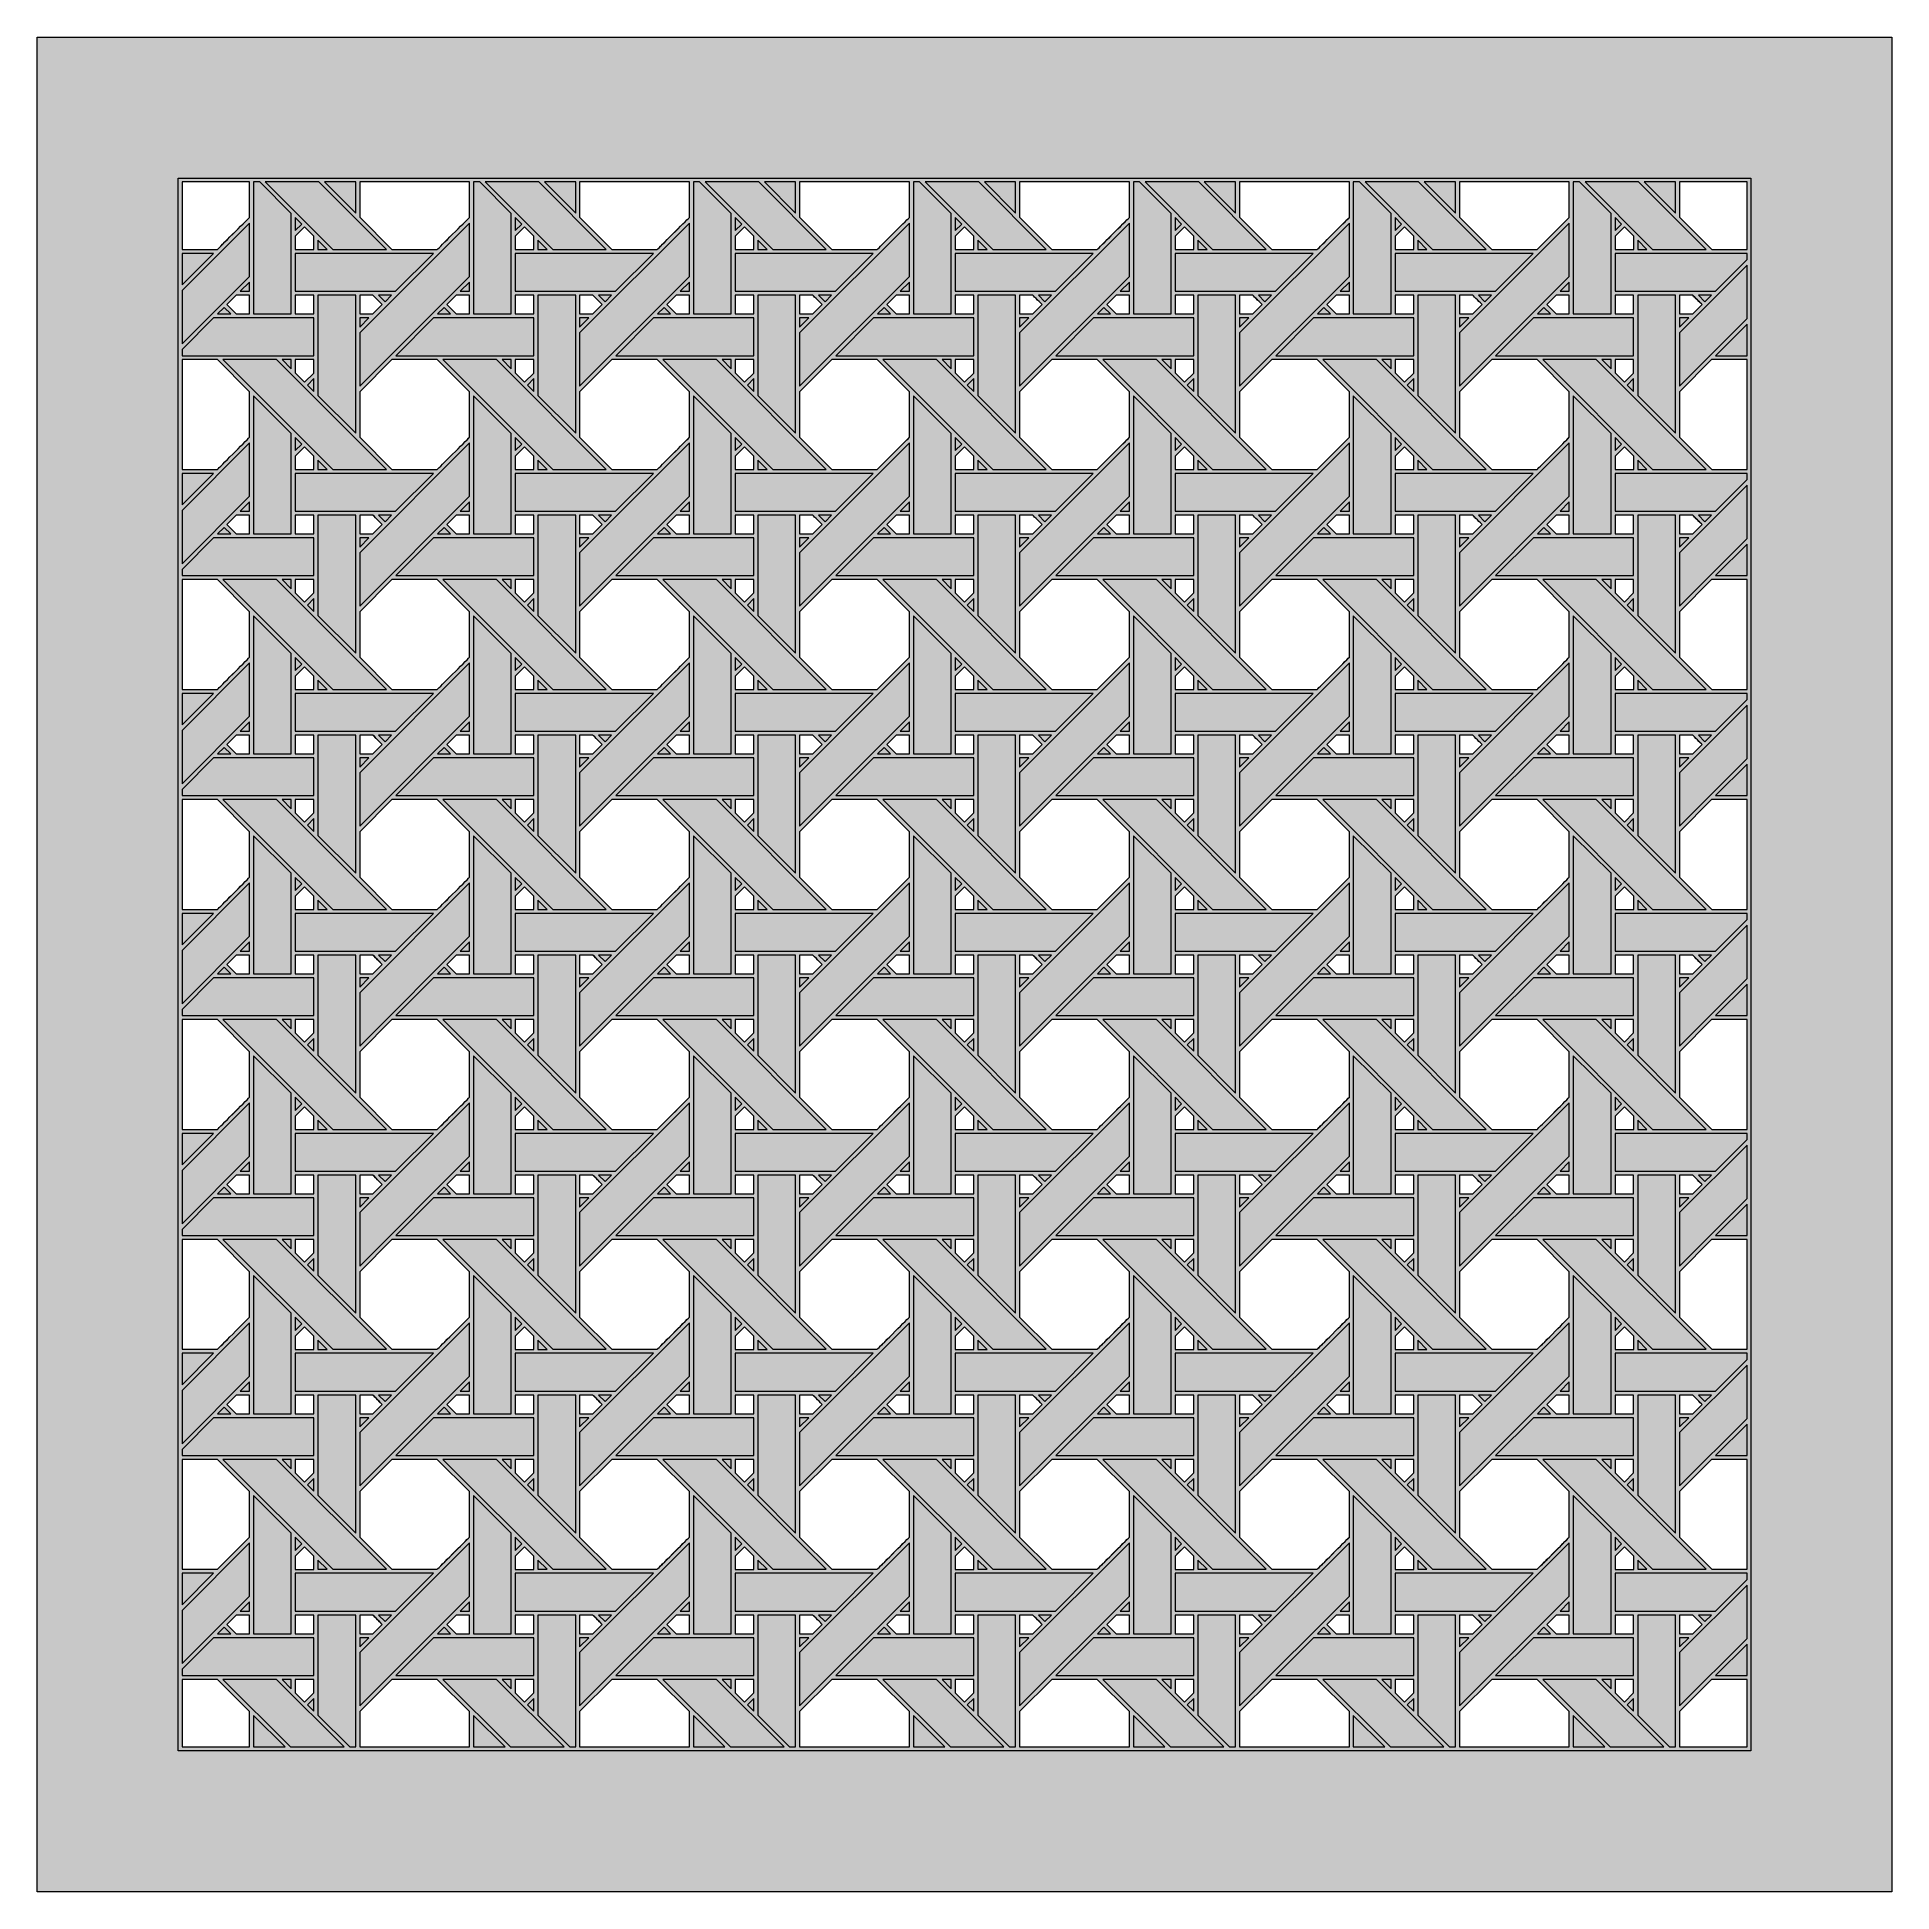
# Model space of a CAD drawing. Header units: inches. Extents: x 8.38 to 16.38, y 5.09 to 13.09.
import ezdxf

# ---------------------------------------------------------------- set-up
doc = ezdxf.new("R2010")
doc.units = ezdxf.units.IN
doc.header["$MEASUREMENT"] = 0
doc.layers.add('Design', color=7, linetype='Continuous', lineweight=0)

msp = doc.modelspace()

# ---------------------------------------------------------------- hatches: boundary and pattern name
at = {"layer": 'Design', "true_color": 0xdecaa5, "transparency": 33554687}
h = msp.add_hatch(color=9, dxfattribs=at)
h.dxf.hatch_style = 2
edge = h.paths.add_edge_path()
edge.add_spline(control_points=[(15.4666, 5.8724), (15.4666, 5.8724), (15.6053, 6.0111), (15.6053, 6.0111), (15.6053, 6.0111), (15.7579, 6.0111), (15.7579, 6.0111), (15.7579, 6.0111), (15.7579, 5.7198), (15.7579, 5.7198), (15.7579, 5.7198), (15.4666, 5.7198), (15.4666, 5.7198), (15.4666, 5.7198), (15.4666, 5.8724), (15.4666, 5.8724)], knot_values=[0, 0, 0, 0, 1, 1, 1, 2, 2, 2, 3, 3, 3, 4, 4, 4, 5, 5, 5, 5], degree=3, periodic=0)
edge = h.paths.add_edge_path()
edge.add_spline(control_points=[(9.2991, 12.3173), (9.2813, 12.2994), (9.1694, 12.1876), (9.1604, 12.1786), (9.1604, 12.1786), (9.0079, 12.1786), (9.0079, 12.1786), (9.0079, 12.1786), (9.0079, 12.4698), (9.0079, 12.4698), (9.0079, 12.4698), (9.2991, 12.4698), (9.2991, 12.4698), (9.2991, 12.4698), (9.2991, 12.3173), (9.2991, 12.3173)], knot_values=[0, 0, 0, 0, 1, 1, 1, 2, 2, 2, 3, 3, 3, 4, 4, 4, 5, 5, 5, 5], degree=3, periodic=0)
edge = h.paths.add_edge_path()
edge.add_spline(control_points=[(9.242, 11.9006), (9.242, 11.9006), (9.2017, 11.941), (9.2017, 11.941), (9.2017, 11.941), (9.2421, 11.9814), (9.2421, 11.9814), (9.2421, 11.9814), (9.2991, 11.9814), (9.2991, 11.9814), (9.2991, 11.9814), (9.2991, 11.9006), (9.2991, 11.9006), (9.2991, 11.9006), (9.242, 11.9006), (9.242, 11.9006)], knot_values=[0, 0, 0, 0, 1, 1, 1, 2, 2, 2, 3, 3, 3, 4, 4, 4, 5, 5, 5, 5], degree=3, periodic=0)
edge = h.paths.add_edge_path()
edge.add_spline(control_points=[(9.242, 10.9519), (9.242, 10.9519), (9.2017, 10.9923), (9.2017, 10.9923), (9.2017, 10.9923), (9.2421, 11.0327), (9.2421, 11.0327), (9.2421, 11.0327), (9.2991, 11.0327), (9.2991, 11.0327), (9.2991, 11.0327), (9.2991, 10.9519), (9.2991, 10.9519), (9.2991, 10.9519), (9.242, 10.9519), (9.242, 10.9519)], knot_values=[0, 0, 0, 0, 1, 1, 1, 2, 2, 2, 3, 3, 3, 4, 4, 4, 5, 5, 5, 5], degree=3, periodic=0)
edge = h.paths.add_edge_path()
edge.add_spline(control_points=[(9.242, 10.0031), (9.242, 10.0031), (9.2017, 10.0435), (9.2017, 10.0435), (9.2017, 10.0435), (9.2421, 10.084), (9.2421, 10.084), (9.2421, 10.084), (9.2991, 10.084), (9.2991, 10.084), (9.2991, 10.084), (9.2991, 10.0031), (9.2991, 10.0031), (9.2991, 10.0031), (9.242, 10.0031), (9.242, 10.0031)], knot_values=[0, 0, 0, 0, 1, 1, 1, 2, 2, 2, 3, 3, 3, 4, 4, 4, 5, 5, 5, 5], degree=3, periodic=0)
edge = h.paths.add_edge_path()
edge.add_spline(control_points=[(9.242, 9.0544), (9.242, 9.0544), (9.2017, 9.0948), (9.2017, 9.0948), (9.2017, 9.0948), (9.2421, 9.1352), (9.2421, 9.1352), (9.2421, 9.1352), (9.2991, 9.1352), (9.2991, 9.1352), (9.2991, 9.1352), (9.2991, 9.0544), (9.2991, 9.0544), (9.2991, 9.0544), (9.242, 9.0544), (9.242, 9.0544)], knot_values=[0, 0, 0, 0, 1, 1, 1, 2, 2, 2, 3, 3, 3, 4, 4, 4, 5, 5, 5, 5], degree=3, periodic=0)
edge = h.paths.add_edge_path()
edge.add_spline(control_points=[(9.242, 8.1057), (9.242, 8.1057), (9.2017, 8.1461), (9.2017, 8.1461), (9.2017, 8.1461), (9.2421, 8.1865), (9.2421, 8.1865), (9.2421, 8.1865), (9.2991, 8.1865), (9.2991, 8.1865), (9.2991, 8.1865), (9.2991, 8.1057), (9.2991, 8.1057), (9.2991, 8.1057), (9.242, 8.1057), (9.242, 8.1057)], knot_values=[0, 0, 0, 0, 1, 1, 1, 2, 2, 2, 3, 3, 3, 4, 4, 4, 5, 5, 5, 5], degree=3, periodic=0)
edge = h.paths.add_edge_path()
edge.add_spline(control_points=[(9.242, 7.1569), (9.242, 7.1569), (9.2017, 7.1973), (9.2017, 7.1973), (9.2017, 7.1973), (9.2421, 7.2377), (9.2421, 7.2377), (9.2421, 7.2377), (9.2991, 7.2377), (9.2991, 7.2377), (9.2991, 7.2377), (9.2991, 7.1569), (9.2991, 7.1569), (9.2991, 7.1569), (9.242, 7.1569), (9.242, 7.1569)], knot_values=[0, 0, 0, 0, 1, 1, 1, 2, 2, 2, 3, 3, 3, 4, 4, 4, 5, 5, 5, 5], degree=3, periodic=0)
edge = h.paths.add_edge_path()
edge.add_spline(control_points=[(9.2421, 6.289), (9.2421, 6.289), (9.2991, 6.289), (9.2991, 6.289), (9.2991, 6.289), (9.2991, 6.2082), (9.2991, 6.2082), (9.2991, 6.2082), (9.242, 6.2082), (9.242, 6.2082), (9.242, 6.2082), (9.2017, 6.2486), (9.2017, 6.2486), (9.2017, 6.2486), (9.2421, 6.289), (9.2421, 6.289)], knot_values=[0, 0, 0, 0, 1, 1, 1, 2, 2, 2, 3, 3, 3, 4, 4, 4, 5, 5, 5, 5], degree=3, periodic=0)
edge = h.paths.add_edge_path()
edge.add_spline(control_points=[(9.1604, 6.9598), (9.1604, 6.9598), (9.2991, 6.8211), (9.2991, 6.8211), (9.2991, 6.8211), (9.2991, 6.6249), (9.2991, 6.6249), (9.2813, 6.607), (9.1694, 6.4952), (9.1604, 6.4862), (9.1604, 6.4862), (9.0079, 6.4862), (9.0079, 6.4862), (9.0079, 6.4862), (9.0079, 6.9598), (9.0079, 6.9598), (9.0079, 6.9598), (9.1604, 6.9598), (9.1604, 6.9598)], knot_values=[0, 0, 0, 0, 1, 1, 1, 2, 2, 2, 3, 3, 3, 4, 4, 4, 5, 5, 5, 6, 6, 6, 6], degree=3, periodic=0)
edge = h.paths.add_edge_path()
edge.add_spline(control_points=[(9.1604, 7.9086), (9.1604, 7.9086), (9.2991, 7.7699), (9.2991, 7.7699), (9.2991, 7.7699), (9.2991, 7.5737), (9.2991, 7.5737), (9.2813, 7.5557), (9.1694, 7.444), (9.1604, 7.435), (9.1604, 7.435), (9.0079, 7.435), (9.0079, 7.435), (9.0079, 7.435), (9.0079, 7.9086), (9.0079, 7.9086), (9.0079, 7.9086), (9.1604, 7.9086), (9.1604, 7.9086)], knot_values=[0, 0, 0, 0, 1, 1, 1, 2, 2, 2, 3, 3, 3, 4, 4, 4, 5, 5, 5, 6, 6, 6, 6], degree=3, periodic=0)
edge = h.paths.add_edge_path()
edge.add_spline(control_points=[(9.1604, 8.8573), (9.1604, 8.8573), (9.2991, 8.7186), (9.2991, 8.7186), (9.2991, 8.7186), (9.2991, 8.5224), (9.2991, 8.5224), (9.2813, 8.5045), (9.1694, 8.3927), (9.1604, 8.3837), (9.1604, 8.3837), (9.0079, 8.3837), (9.0079, 8.3837), (9.0079, 8.3837), (9.0079, 8.8573), (9.0079, 8.8573), (9.0079, 8.8573), (9.1604, 8.8573), (9.1604, 8.8573)], knot_values=[0, 0, 0, 0, 1, 1, 1, 2, 2, 2, 3, 3, 3, 4, 4, 4, 5, 5, 5, 6, 6, 6, 6], degree=3, periodic=0)
edge = h.paths.add_edge_path()
edge.add_spline(control_points=[(9.1604, 9.8061), (9.1604, 9.8061), (9.2991, 9.6673), (9.2991, 9.6673), (9.2991, 9.6673), (9.2991, 9.4711), (9.2991, 9.4711), (9.2813, 9.4532), (9.1694, 9.3414), (9.1604, 9.3324), (9.1604, 9.3324), (9.0079, 9.3324), (9.0079, 9.3324), (9.0079, 9.3324), (9.0079, 9.8061), (9.0079, 9.8061), (9.0079, 9.8061), (9.1604, 9.8061), (9.1604, 9.8061)], knot_values=[0, 0, 0, 0, 1, 1, 1, 2, 2, 2, 3, 3, 3, 4, 4, 4, 5, 5, 5, 6, 6, 6, 6], degree=3, periodic=0)
edge = h.paths.add_edge_path()
edge.add_spline(control_points=[(9.0079, 11.2299), (9.0079, 11.2299), (9.0079, 11.7035), (9.0079, 11.7035), (9.0079, 11.7035), (9.1604, 11.7035), (9.1604, 11.7035), (9.1604, 11.7035), (9.2991, 11.5648), (9.2991, 11.5648), (9.2991, 11.5648), (9.2991, 11.3686), (9.2991, 11.3686), (9.2813, 11.3507), (9.1694, 11.2389), (9.1604, 11.2299), (9.1604, 11.2299), (9.0079, 11.2299), (9.0079, 11.2299)], knot_values=[0, 0, 0, 0, 1, 1, 1, 2, 2, 2, 3, 3, 3, 4, 4, 4, 5, 5, 5, 6, 6, 6, 6], degree=3, periodic=0)
edge = h.paths.add_edge_path()
edge.add_spline(control_points=[(9.1604, 10.7548), (9.1604, 10.7548), (9.2991, 10.6161), (9.2991, 10.6161), (9.2991, 10.6161), (9.2991, 10.4199), (9.2991, 10.4199), (9.2813, 10.4019), (9.1694, 10.2902), (9.1604, 10.2812), (9.1604, 10.2812), (9.0079, 10.2812), (9.0079, 10.2812), (9.0079, 10.2812), (9.0079, 10.7548), (9.0079, 10.7548), (9.0079, 10.7548), (9.1604, 10.7548), (9.1604, 10.7548)], knot_values=[0, 0, 0, 0, 1, 1, 1, 2, 2, 2, 3, 3, 3, 4, 4, 4, 5, 5, 5, 6, 6, 6, 6], degree=3, periodic=0)
edge = h.paths.add_edge_path()
edge.add_spline(control_points=[(9.4963, 12.1784), (9.4963, 12.1784), (9.4963, 12.2357), (9.4963, 12.2357), (9.4963, 12.2357), (9.5367, 12.276), (9.5367, 12.276), (9.5367, 12.276), (9.577, 12.2357), (9.577, 12.2357), (9.577, 12.2357), (9.577, 12.1784), (9.577, 12.1784), (9.577, 12.1784), (9.4963, 12.1784), (9.4963, 12.1784)], knot_values=[0, 0, 0, 0, 1, 1, 1, 2, 2, 2, 3, 3, 3, 4, 4, 4, 5, 5, 5, 5], degree=3, periodic=0)
edge = h.paths.add_edge_path()
edge.add_spline(control_points=[(9.4963, 11.2297), (9.4963, 11.2297), (9.4963, 11.2869), (9.4963, 11.2869), (9.4963, 11.2869), (9.5367, 11.3273), (9.5367, 11.3273), (9.5367, 11.3273), (9.577, 11.287), (9.577, 11.287), (9.577, 11.287), (9.577, 11.2297), (9.577, 11.2297), (9.577, 11.2297), (9.4963, 11.2297), (9.4963, 11.2297)], knot_values=[0, 0, 0, 0, 1, 1, 1, 2, 2, 2, 3, 3, 3, 4, 4, 4, 5, 5, 5, 5], degree=3, periodic=0)
edge = h.paths.add_edge_path()
edge.add_spline(control_points=[(9.4963, 10.2809), (9.4963, 10.2809), (9.4963, 10.3382), (9.4963, 10.3382), (9.4963, 10.3382), (9.5367, 10.3785), (9.5367, 10.3785), (9.5367, 10.3785), (9.577, 10.3382), (9.577, 10.3382), (9.577, 10.3382), (9.577, 10.2809), (9.577, 10.2809), (9.577, 10.2809), (9.4963, 10.2809), (9.4963, 10.2809)], knot_values=[0, 0, 0, 0, 1, 1, 1, 2, 2, 2, 3, 3, 3, 4, 4, 4, 5, 5, 5, 5], degree=3, periodic=0)
edge = h.paths.add_edge_path()
edge.add_spline(control_points=[(9.4963, 9.3322), (9.4963, 9.3322), (9.4963, 9.3895), (9.4963, 9.3895), (9.4963, 9.3895), (9.5367, 9.4298), (9.5367, 9.4298), (9.5367, 9.4298), (9.577, 9.3895), (9.577, 9.3895), (9.577, 9.3895), (9.577, 9.3322), (9.577, 9.3322), (9.577, 9.3322), (9.4963, 9.3322), (9.4963, 9.3322)], knot_values=[0, 0, 0, 0, 1, 1, 1, 2, 2, 2, 3, 3, 3, 4, 4, 4, 5, 5, 5, 5], degree=3, periodic=0)
edge = h.paths.add_edge_path()
edge.add_spline(control_points=[(9.4963, 8.3834), (9.4963, 8.3834), (9.4963, 8.4407), (9.4963, 8.4407), (9.4963, 8.4407), (9.5367, 8.4811), (9.5367, 8.4811), (9.5367, 8.4811), (9.577, 8.4407), (9.577, 8.4407), (9.577, 8.4407), (9.577, 8.3834), (9.577, 8.3834), (9.577, 8.3834), (9.4963, 8.3834), (9.4963, 8.3834)], knot_values=[0, 0, 0, 0, 1, 1, 1, 2, 2, 2, 3, 3, 3, 4, 4, 4, 5, 5, 5, 5], degree=3, periodic=0)
edge = h.paths.add_edge_path()
edge.add_spline(control_points=[(9.4963, 7.4347), (9.4963, 7.4347), (9.4963, 7.492), (9.4963, 7.492), (9.4963, 7.492), (9.5367, 7.5323), (9.5367, 7.5323), (9.5367, 7.5323), (9.577, 7.492), (9.577, 7.492), (9.577, 7.492), (9.577, 7.4347), (9.577, 7.4347), (9.577, 7.4347), (9.4963, 7.4347), (9.4963, 7.4347)], knot_values=[0, 0, 0, 0, 1, 1, 1, 2, 2, 2, 3, 3, 3, 4, 4, 4, 5, 5, 5, 5], degree=3, periodic=0)
edge = h.paths.add_edge_path()
edge.add_spline(control_points=[(9.4963, 6.486), (9.4963, 6.486), (9.4963, 6.5433), (9.4963, 6.5433), (9.4963, 6.5433), (9.5367, 6.5836), (9.5367, 6.5836), (9.5367, 6.5836), (9.577, 6.5433), (9.577, 6.5433), (9.577, 6.5433), (9.577, 6.486), (9.577, 6.486), (9.577, 6.486), (9.4963, 6.486), (9.4963, 6.486)], knot_values=[0, 0, 0, 0, 1, 1, 1, 2, 2, 2, 3, 3, 3, 4, 4, 4, 5, 5, 5, 5], degree=3, periodic=0)
edge = h.paths.add_edge_path()
edge.add_spline(control_points=[(9.5766, 6.0111), (9.5766, 6.0111), (9.5766, 5.9535), (9.5766, 5.9535), (9.5766, 5.9535), (9.5366, 5.9136), (9.5366, 5.9136), (9.5366, 5.9136), (9.4963, 5.9539), (9.4963, 5.9539), (9.4963, 5.9539), (9.4963, 6.0111), (9.4963, 6.0111), (9.4963, 6.0111), (9.5766, 6.0111), (9.5766, 6.0111)], knot_values=[0, 0, 0, 0, 1, 1, 1, 2, 2, 2, 3, 3, 3, 4, 4, 4, 5, 5, 5, 5], degree=3, periodic=0)
edge = h.paths.add_edge_path()
edge.add_spline(control_points=[(9.4963, 6.2082), (9.4963, 6.2082), (9.4963, 6.289), (9.4963, 6.289), (9.4963, 6.289), (9.5766, 6.289), (9.5766, 6.289), (9.5766, 6.289), (9.5766, 6.2082), (9.5766, 6.2082), (9.5766, 6.2082), (9.4963, 6.2082), (9.4963, 6.2082)], knot_values=[0, 0, 0, 0, 1, 1, 1, 2, 2, 2, 3, 3, 3, 4, 4, 4, 4], degree=3, periodic=0)
edge = h.paths.add_edge_path()
edge.add_spline(control_points=[(9.5766, 6.9599), (9.5766, 6.9599), (9.5766, 6.9023), (9.5766, 6.9023), (9.5766, 6.9023), (9.5366, 6.8623), (9.5366, 6.8623), (9.5366, 6.8623), (9.4963, 6.9027), (9.4963, 6.9027), (9.4963, 6.9027), (9.4963, 6.9599), (9.4963, 6.9599), (9.4963, 6.9599), (9.5766, 6.9599), (9.5766, 6.9599)], knot_values=[0, 0, 0, 0, 1, 1, 1, 2, 2, 2, 3, 3, 3, 4, 4, 4, 5, 5, 5, 5], degree=3, periodic=0)
edge = h.paths.add_edge_path()
edge.add_spline(control_points=[(9.4963, 7.2377), (9.4963, 7.2377), (9.5766, 7.2377), (9.5766, 7.2377), (9.5766, 7.2377), (9.5766, 7.1569), (9.5766, 7.1569), (9.5766, 7.1569), (9.4963, 7.1569), (9.4963, 7.1569), (9.4963, 7.1569), (9.4963, 7.2377), (9.4963, 7.2377)], knot_values=[0, 0, 0, 0, 1, 1, 1, 2, 2, 2, 3, 3, 3, 4, 4, 4, 4], degree=3, periodic=0)
edge = h.paths.add_edge_path()
edge.add_spline(control_points=[(9.5766, 7.9086), (9.5766, 7.9086), (9.5766, 7.851), (9.5766, 7.851), (9.5766, 7.851), (9.5366, 7.8111), (9.5366, 7.8111), (9.5366, 7.8111), (9.4963, 7.8514), (9.4963, 7.8514), (9.4963, 7.8514), (9.4963, 7.9086), (9.4963, 7.9086), (9.4963, 7.9086), (9.5766, 7.9086), (9.5766, 7.9086)], knot_values=[0, 0, 0, 0, 1, 1, 1, 2, 2, 2, 3, 3, 3, 4, 4, 4, 5, 5, 5, 5], degree=3, periodic=0)
edge = h.paths.add_edge_path()
edge.add_spline(control_points=[(9.4963, 8.1865), (9.4963, 8.1865), (9.5766, 8.1865), (9.5766, 8.1865), (9.5766, 8.1865), (9.5766, 8.1057), (9.5766, 8.1057), (9.5766, 8.1057), (9.4963, 8.1057), (9.4963, 8.1057), (9.4963, 8.1057), (9.4963, 8.1865), (9.4963, 8.1865)], knot_values=[0, 0, 0, 0, 1, 1, 1, 2, 2, 2, 3, 3, 3, 4, 4, 4, 4], degree=3, periodic=0)
edge = h.paths.add_edge_path()
edge.add_spline(control_points=[(9.5766, 8.8573), (9.5766, 8.8573), (9.5766, 8.7997), (9.5766, 8.7997), (9.5766, 8.7997), (9.5366, 8.7598), (9.5366, 8.7598), (9.5366, 8.7598), (9.4963, 8.8001), (9.4963, 8.8001), (9.4963, 8.8001), (9.4963, 8.8573), (9.4963, 8.8573), (9.4963, 8.8573), (9.5766, 8.8573), (9.5766, 8.8573)], knot_values=[0, 0, 0, 0, 1, 1, 1, 2, 2, 2, 3, 3, 3, 4, 4, 4, 5, 5, 5, 5], degree=3, periodic=0)
edge = h.paths.add_edge_path()
edge.add_spline(control_points=[(9.4963, 9.1352), (9.4963, 9.1352), (9.5766, 9.1352), (9.5766, 9.1352), (9.5766, 9.1352), (9.5766, 9.0544), (9.5766, 9.0544), (9.5766, 9.0544), (9.4963, 9.0544), (9.4963, 9.0544), (9.4963, 9.0544), (9.4963, 9.1352), (9.4963, 9.1352)], knot_values=[0, 0, 0, 0, 1, 1, 1, 2, 2, 2, 3, 3, 3, 4, 4, 4, 4], degree=3, periodic=0)
edge = h.paths.add_edge_path()
edge.add_spline(control_points=[(9.5766, 9.8061), (9.5766, 9.8061), (9.5766, 9.7485), (9.5766, 9.7485), (9.5766, 9.7485), (9.5366, 9.7085), (9.5366, 9.7085), (9.5366, 9.7085), (9.4963, 9.7489), (9.4963, 9.7489), (9.4963, 9.7489), (9.4963, 9.8061), (9.4963, 9.8061), (9.4963, 9.8061), (9.5766, 9.8061), (9.5766, 9.8061)], knot_values=[0, 0, 0, 0, 1, 1, 1, 2, 2, 2, 3, 3, 3, 4, 4, 4, 5, 5, 5, 5], degree=3, periodic=0)
edge = h.paths.add_edge_path()
edge.add_spline(control_points=[(9.4963, 10.0839), (9.4963, 10.0839), (9.5766, 10.0839), (9.5766, 10.0839), (9.5766, 10.0839), (9.5766, 10.0031), (9.5766, 10.0031), (9.5766, 10.0031), (9.4963, 10.0031), (9.4963, 10.0031), (9.4963, 10.0031), (9.4963, 10.0839), (9.4963, 10.0839)], knot_values=[0, 0, 0, 0, 1, 1, 1, 2, 2, 2, 3, 3, 3, 4, 4, 4, 4], degree=3, periodic=0)
edge = h.paths.add_edge_path()
edge.add_spline(control_points=[(9.5766, 10.7548), (9.5766, 10.7548), (9.5766, 10.6972), (9.5766, 10.6972), (9.5766, 10.6972), (9.5366, 10.6573), (9.5366, 10.6573), (9.5366, 10.6573), (9.4963, 10.6976), (9.4963, 10.6976), (9.4963, 10.6976), (9.4963, 10.7548), (9.4963, 10.7548), (9.4963, 10.7548), (9.5766, 10.7548), (9.5766, 10.7548)], knot_values=[0, 0, 0, 0, 1, 1, 1, 2, 2, 2, 3, 3, 3, 4, 4, 4, 5, 5, 5, 5], degree=3, periodic=0)
edge = h.paths.add_edge_path()
edge.add_spline(control_points=[(9.4963, 11.0327), (9.4963, 11.0327), (9.5766, 11.0327), (9.5766, 11.0327), (9.5766, 11.0327), (9.5766, 10.9519), (9.5766, 10.9519), (9.5766, 10.9519), (9.4963, 10.9519), (9.4963, 10.9519), (9.4963, 10.9519), (9.4963, 11.0327), (9.4963, 11.0327)], knot_values=[0, 0, 0, 0, 1, 1, 1, 2, 2, 2, 3, 3, 3, 4, 4, 4, 4], degree=3, periodic=0)
edge = h.paths.add_edge_path()
edge.add_spline(control_points=[(9.4963, 11.9006), (9.4963, 11.9006), (9.4963, 11.9814), (9.4963, 11.9814), (9.4963, 11.9814), (9.5766, 11.9814), (9.5766, 11.9814), (9.5766, 11.9814), (9.5766, 11.9006), (9.5766, 11.9006), (9.5766, 11.9006), (9.4963, 11.9006), (9.4963, 11.9006)], knot_values=[0, 0, 0, 0, 1, 1, 1, 2, 2, 2, 3, 3, 3, 4, 4, 4, 4], degree=3, periodic=0)
edge = h.paths.add_edge_path()
edge.add_spline(control_points=[(9.5766, 11.7035), (9.5766, 11.7035), (9.5766, 11.6459), (9.5766, 11.6459), (9.5766, 11.6459), (9.5366, 11.606), (9.5366, 11.606), (9.5366, 11.606), (9.4963, 11.6463), (9.4963, 11.6463), (9.4963, 11.6463), (9.4963, 11.7035), (9.4963, 11.7035), (9.4963, 11.7035), (9.5766, 11.7035), (9.5766, 11.7035)], knot_values=[0, 0, 0, 0, 1, 1, 1, 2, 2, 2, 3, 3, 3, 4, 4, 4, 5, 5, 5, 5], degree=3, periodic=0)
edge = h.paths.add_edge_path()
edge.add_spline(control_points=[(10.2478, 12.3173), (10.23, 12.2994), (10.1181, 12.1876), (10.1091, 12.1786), (10.1091, 12.1786), (9.9134, 12.1786), (9.9134, 12.1786), (9.9134, 12.1786), (9.7742, 12.3179), (9.7742, 12.3179), (9.7742, 12.3179), (9.7742, 12.4698), (9.7742, 12.4698), (9.7742, 12.4698), (10.2478, 12.4698), (10.2478, 12.4698), (10.2478, 12.4698), (10.2478, 12.3173), (10.2478, 12.3173)], knot_values=[0, 0, 0, 0, 1, 1, 1, 2, 2, 2, 3, 3, 3, 4, 4, 4, 5, 5, 5, 6, 6, 6, 6], degree=3, periodic=0)
edge = h.paths.add_edge_path()
edge.add_spline(control_points=[(10.1907, 11.9006), (10.1907, 11.9006), (10.1504, 11.941), (10.1504, 11.941), (10.1504, 11.941), (10.1908, 11.9814), (10.1908, 11.9814), (10.1908, 11.9814), (10.2479, 11.9814), (10.2479, 11.9814), (10.2479, 11.9814), (10.2479, 11.9006), (10.2479, 11.9006), (10.2479, 11.9006), (10.1907, 11.9006), (10.1907, 11.9006)], knot_values=[0, 0, 0, 0, 1, 1, 1, 2, 2, 2, 3, 3, 3, 4, 4, 4, 5, 5, 5, 5], degree=3, periodic=0)
edge = h.paths.add_edge_path()
edge.add_spline(control_points=[(10.1907, 10.9519), (10.1907, 10.9519), (10.1504, 10.9923), (10.1504, 10.9923), (10.1504, 10.9923), (10.1908, 11.0327), (10.1908, 11.0327), (10.1908, 11.0327), (10.2479, 11.0327), (10.2479, 11.0327), (10.2479, 11.0327), (10.2479, 10.9519), (10.2479, 10.9519), (10.2479, 10.9519), (10.1907, 10.9519), (10.1907, 10.9519)], knot_values=[0, 0, 0, 0, 1, 1, 1, 2, 2, 2, 3, 3, 3, 4, 4, 4, 5, 5, 5, 5], degree=3, periodic=0)
edge = h.paths.add_edge_path()
edge.add_spline(control_points=[(10.1907, 10.0031), (10.1907, 10.0031), (10.1504, 10.0435), (10.1504, 10.0435), (10.1504, 10.0435), (10.1908, 10.084), (10.1908, 10.084), (10.1908, 10.084), (10.2479, 10.084), (10.2479, 10.084), (10.2479, 10.084), (10.2479, 10.0031), (10.2479, 10.0031), (10.2479, 10.0031), (10.1907, 10.0031), (10.1907, 10.0031)], knot_values=[0, 0, 0, 0, 1, 1, 1, 2, 2, 2, 3, 3, 3, 4, 4, 4, 5, 5, 5, 5], degree=3, periodic=0)
edge = h.paths.add_edge_path()
edge.add_spline(control_points=[(10.1907, 9.0544), (10.1907, 9.0544), (10.1504, 9.0948), (10.1504, 9.0948), (10.1504, 9.0948), (10.1908, 9.1352), (10.1908, 9.1352), (10.1908, 9.1352), (10.2479, 9.1352), (10.2479, 9.1352), (10.2479, 9.1352), (10.2479, 9.0544), (10.2479, 9.0544), (10.2479, 9.0544), (10.1907, 9.0544), (10.1907, 9.0544)], knot_values=[0, 0, 0, 0, 1, 1, 1, 2, 2, 2, 3, 3, 3, 4, 4, 4, 5, 5, 5, 5], degree=3, periodic=0)
edge = h.paths.add_edge_path()
edge.add_spline(control_points=[(10.1907, 8.1057), (10.1907, 8.1057), (10.1504, 8.1461), (10.1504, 8.1461), (10.1504, 8.1461), (10.1908, 8.1865), (10.1908, 8.1865), (10.1908, 8.1865), (10.2479, 8.1865), (10.2479, 8.1865), (10.2479, 8.1865), (10.2479, 8.1057), (10.2479, 8.1057), (10.2479, 8.1057), (10.1907, 8.1057), (10.1907, 8.1057)], knot_values=[0, 0, 0, 0, 1, 1, 1, 2, 2, 2, 3, 3, 3, 4, 4, 4, 5, 5, 5, 5], degree=3, periodic=0)
edge = h.paths.add_edge_path()
edge.add_spline(control_points=[(10.1907, 7.1569), (10.1907, 7.1569), (10.1504, 7.1973), (10.1504, 7.1973), (10.1504, 7.1973), (10.1908, 7.2377), (10.1908, 7.2377), (10.1908, 7.2377), (10.2479, 7.2377), (10.2479, 7.2377), (10.2479, 7.2377), (10.2479, 7.1569), (10.2479, 7.1569), (10.2479, 7.1569), (10.1907, 7.1569), (10.1907, 7.1569)], knot_values=[0, 0, 0, 0, 1, 1, 1, 2, 2, 2, 3, 3, 3, 4, 4, 4, 5, 5, 5, 5], degree=3, periodic=0)
edge = h.paths.add_edge_path()
edge.add_spline(control_points=[(10.1908, 6.289), (10.1908, 6.289), (10.2479, 6.289), (10.2479, 6.289), (10.2479, 6.289), (10.2479, 6.2082), (10.2479, 6.2082), (10.2479, 6.2082), (10.1907, 6.2082), (10.1907, 6.2082), (10.1907, 6.2082), (10.1504, 6.2486), (10.1504, 6.2486), (10.1504, 6.2486), (10.1908, 6.289), (10.1908, 6.289)], knot_values=[0, 0, 0, 0, 1, 1, 1, 2, 2, 2, 3, 3, 3, 4, 4, 4, 5, 5, 5, 5], degree=3, periodic=0)
edge = h.paths.add_edge_path()
edge.add_spline(control_points=[(9.8313, 7.2377), (9.8364, 7.2326), (9.8672, 7.2018), (9.8716, 7.1974), (9.8716, 7.1974), (9.8312, 7.1569), (9.8312, 7.1569), (9.8312, 7.1569), (9.7742, 7.1569), (9.7742, 7.1569), (9.7742, 7.1569), (9.7742, 7.2377), (9.7742, 7.2377), (9.7742, 7.2377), (9.8313, 7.2377), (9.8313, 7.2377)], knot_values=[0, 0, 0, 0, 1, 1, 1, 2, 2, 2, 3, 3, 3, 4, 4, 4, 5, 5, 5, 5], degree=3, periodic=0)
edge = h.paths.add_edge_path()
edge.add_spline(control_points=[(9.9129, 7.9086), (9.9129, 7.9086), (10.1091, 7.9086), (10.1091, 7.9086), (10.1091, 7.9086), (10.2478, 7.7699), (10.2478, 7.7699), (10.2478, 7.7699), (10.2478, 7.5737), (10.2478, 7.5737), (10.23, 7.5557), (10.1181, 7.444), (10.1091, 7.435), (10.1091, 7.435), (9.9134, 7.435), (9.9134, 7.435), (9.9134, 7.435), (9.7742, 7.5742), (9.7742, 7.5742), (9.7742, 7.5742), (9.7742, 7.7699), (9.7742, 7.7699), (9.7742, 7.7699), (9.9129, 7.9086), (9.9129, 7.9086)], knot_values=[0, 0, 0, 0, 1, 1, 1, 2, 2, 2, 3, 3, 3, 4, 4, 4, 5, 5, 5, 6, 6, 6, 7, 7, 7, 8, 8, 8, 8], degree=3, periodic=0)
edge = h.paths.add_edge_path()
edge.add_spline(control_points=[(9.8313, 8.1865), (9.8364, 8.1813), (9.8672, 8.1505), (9.8716, 8.1461), (9.8716, 8.1461), (9.8312, 8.1057), (9.8312, 8.1057), (9.8312, 8.1057), (9.7742, 8.1057), (9.7742, 8.1057), (9.7742, 8.1057), (9.7742, 8.1865), (9.7742, 8.1865), (9.7742, 8.1865), (9.8313, 8.1865), (9.8313, 8.1865)], knot_values=[0, 0, 0, 0, 1, 1, 1, 2, 2, 2, 3, 3, 3, 4, 4, 4, 5, 5, 5, 5], degree=3, periodic=0)
edge = h.paths.add_edge_path()
edge.add_spline(control_points=[(9.9129, 8.8573), (9.9129, 8.8573), (10.1091, 8.8573), (10.1091, 8.8573), (10.1091, 8.8573), (10.2478, 8.7186), (10.2478, 8.7186), (10.2478, 8.7186), (10.2478, 8.5224), (10.2478, 8.5224), (10.23, 8.5044), (10.1181, 8.3927), (10.1091, 8.3837), (10.1091, 8.3837), (9.9134, 8.3837), (9.9134, 8.3837), (9.9134, 8.3837), (9.7742, 8.5229), (9.7742, 8.5229), (9.7742, 8.5229), (9.7742, 8.7186), (9.7742, 8.7186), (9.7742, 8.7186), (9.9129, 8.8573), (9.9129, 8.8573)], knot_values=[0, 0, 0, 0, 1, 1, 1, 2, 2, 2, 3, 3, 3, 4, 4, 4, 5, 5, 5, 6, 6, 6, 7, 7, 7, 8, 8, 8, 8], degree=3, periodic=0)
edge = h.paths.add_edge_path()
edge.add_spline(control_points=[(9.8313, 9.1352), (9.8364, 9.1301), (9.8672, 9.0993), (9.8716, 9.0948), (9.8716, 9.0948), (9.8312, 9.0544), (9.8312, 9.0544), (9.8312, 9.0544), (9.7742, 9.0544), (9.7742, 9.0544), (9.7742, 9.0544), (9.7742, 9.1352), (9.7742, 9.1352), (9.7742, 9.1352), (9.8313, 9.1352), (9.8313, 9.1352)], knot_values=[0, 0, 0, 0, 1, 1, 1, 2, 2, 2, 3, 3, 3, 4, 4, 4, 5, 5, 5, 5], degree=3, periodic=0)
edge = h.paths.add_edge_path()
edge.add_spline(control_points=[(9.9129, 9.8061), (9.9129, 9.8061), (10.1091, 9.8061), (10.1091, 9.8061), (10.1091, 9.8061), (10.2478, 9.6673), (10.2478, 9.6673), (10.2478, 9.6673), (10.2478, 9.4711), (10.2478, 9.4711), (10.23, 9.4532), (10.1181, 9.3414), (10.1091, 9.3324), (10.1091, 9.3324), (9.9134, 9.3324), (9.9134, 9.3324), (9.9134, 9.3324), (9.7742, 9.4717), (9.7742, 9.4717), (9.7742, 9.4717), (9.7742, 9.6673), (9.7742, 9.6673), (9.7742, 9.6673), (9.9129, 9.8061), (9.9129, 9.8061)], knot_values=[0, 0, 0, 0, 1, 1, 1, 2, 2, 2, 3, 3, 3, 4, 4, 4, 5, 5, 5, 6, 6, 6, 7, 7, 7, 8, 8, 8, 8], degree=3, periodic=0)
edge = h.paths.add_edge_path()
edge.add_spline(control_points=[(9.8313, 10.0839), (9.8364, 10.0788), (9.8672, 10.048), (9.8716, 10.0436), (9.8716, 10.0436), (9.8312, 10.0032), (9.8312, 10.0032), (9.8312, 10.0032), (9.7742, 10.0032), (9.7742, 10.0032), (9.7742, 10.0032), (9.7742, 10.0839), (9.7742, 10.0839), (9.7742, 10.0839), (9.8313, 10.0839), (9.8313, 10.0839)], knot_values=[0, 0, 0, 0, 1, 1, 1, 2, 2, 2, 3, 3, 3, 4, 4, 4, 5, 5, 5, 5], degree=3, periodic=0)
edge = h.paths.add_edge_path()
edge.add_spline(control_points=[(9.9129, 10.7548), (9.9129, 10.7548), (10.1091, 10.7548), (10.1091, 10.7548), (10.1091, 10.7548), (10.2478, 10.6161), (10.2478, 10.6161), (10.2478, 10.6161), (10.2478, 10.4199), (10.2478, 10.4199), (10.23, 10.4019), (10.1181, 10.2902), (10.1091, 10.2812), (10.1091, 10.2812), (9.9134, 10.2812), (9.9134, 10.2812), (9.9134, 10.2812), (9.7742, 10.4204), (9.7742, 10.4204), (9.7742, 10.4204), (9.7742, 10.6161), (9.7742, 10.6161), (9.7742, 10.6161), (9.9129, 10.7548), (9.9129, 10.7548)], knot_values=[0, 0, 0, 0, 1, 1, 1, 2, 2, 2, 3, 3, 3, 4, 4, 4, 5, 5, 5, 6, 6, 6, 7, 7, 7, 8, 8, 8, 8], degree=3, periodic=0)
edge = h.paths.add_edge_path()
edge.add_spline(control_points=[(9.8313, 11.0327), (9.8364, 11.0276), (9.8672, 10.9967), (9.8716, 10.9923), (9.8716, 10.9923), (9.8312, 10.9519), (9.8312, 10.9519), (9.8312, 10.9519), (9.7742, 10.9519), (9.7742, 10.9519), (9.7742, 10.9519), (9.7742, 11.0327), (9.7742, 11.0327), (9.7742, 11.0327), (9.8313, 11.0327), (9.8313, 11.0327)], knot_values=[0, 0, 0, 0, 1, 1, 1, 2, 2, 2, 3, 3, 3, 4, 4, 4, 5, 5, 5, 5], degree=3, periodic=0)
edge = h.paths.add_edge_path()
edge.add_spline(control_points=[(9.7742, 11.9006), (9.7742, 11.9006), (9.7742, 11.9814), (9.7742, 11.9814), (9.7742, 11.9814), (9.8313, 11.9814), (9.8313, 11.9814), (9.8364, 11.9763), (9.8672, 11.9455), (9.8716, 11.9411), (9.8716, 11.9411), (9.8312, 11.9006), (9.8312, 11.9006), (9.8312, 11.9006), (9.7742, 11.9006), (9.7742, 11.9006)], knot_values=[0, 0, 0, 0, 1, 1, 1, 2, 2, 2, 3, 3, 3, 4, 4, 4, 5, 5, 5, 5], degree=3, periodic=0)
edge = h.paths.add_edge_path()
edge.add_spline(control_points=[(9.9129, 11.7035), (9.9129, 11.7035), (10.1091, 11.7035), (10.1091, 11.7035), (10.1091, 11.7035), (10.2478, 11.5648), (10.2478, 11.5648), (10.2478, 11.5648), (10.2478, 11.3686), (10.2478, 11.3686), (10.23, 11.3507), (10.1181, 11.2389), (10.1091, 11.2299), (10.1091, 11.2299), (9.9134, 11.2299), (9.9134, 11.2299), (9.9134, 11.2299), (9.7742, 11.3691), (9.7742, 11.3691), (9.7742, 11.3691), (9.7742, 11.5648), (9.7742, 11.5648), (9.7742, 11.5648), (9.9129, 11.7035), (9.9129, 11.7035)], knot_values=[0, 0, 0, 0, 1, 1, 1, 2, 2, 2, 3, 3, 3, 4, 4, 4, 5, 5, 5, 6, 6, 6, 7, 7, 7, 8, 8, 8, 8], degree=3, periodic=0)
edge = h.paths.add_edge_path()
edge.add_spline(control_points=[(9.8716, 6.2486), (9.8716, 6.2486), (9.8312, 6.2082), (9.8312, 6.2082), (9.8312, 6.2082), (9.7742, 6.2082), (9.7742, 6.2082), (9.7742, 6.2082), (9.7742, 6.289), (9.7742, 6.289), (9.7742, 6.289), (9.8313, 6.289), (9.8313, 6.289), (9.8364, 6.2839), (9.8672, 6.2531), (9.8716, 6.2486)], knot_values=[0, 0, 0, 0, 1, 1, 1, 2, 2, 2, 3, 3, 3, 4, 4, 4, 5, 5, 5, 5], degree=3, periodic=0)
edge = h.paths.add_edge_path()
edge.add_spline(control_points=[(9.7742, 6.6255), (9.7742, 6.6255), (9.7742, 6.8211), (9.7742, 6.8211), (9.7742, 6.8211), (9.9129, 6.9598), (9.9129, 6.9598), (9.9129, 6.9598), (10.1091, 6.9598), (10.1091, 6.9598), (10.1091, 6.9598), (10.2478, 6.8211), (10.2478, 6.8211), (10.2478, 6.8211), (10.2478, 6.6249), (10.2478, 6.6249), (10.23, 6.607), (10.1181, 6.4952), (10.1091, 6.4862), (10.1091, 6.4862), (9.9134, 6.4862), (9.9134, 6.4862), (9.9134, 6.4862), (9.7742, 6.6255), (9.7742, 6.6255)], knot_values=[0, 0, 0, 0, 1, 1, 1, 2, 2, 2, 3, 3, 3, 4, 4, 4, 5, 5, 5, 6, 6, 6, 7, 7, 7, 8, 8, 8, 8], degree=3, periodic=0)
edge = h.paths.add_edge_path()
edge.add_spline(control_points=[(10.4451, 12.1784), (10.4451, 12.1784), (10.4451, 12.2357), (10.4451, 12.2357), (10.4451, 12.2357), (10.4854, 12.276), (10.4854, 12.276), (10.4854, 12.276), (10.5257, 12.2357), (10.5257, 12.2357), (10.5257, 12.2357), (10.5257, 12.1784), (10.5257, 12.1784), (10.5257, 12.1784), (10.4451, 12.1784), (10.4451, 12.1784)], knot_values=[0, 0, 0, 0, 1, 1, 1, 2, 2, 2, 3, 3, 3, 4, 4, 4, 5, 5, 5, 5], degree=3, periodic=0)
edge = h.paths.add_edge_path()
edge.add_spline(control_points=[(10.4451, 11.2297), (10.4451, 11.2297), (10.4451, 11.2869), (10.4451, 11.2869), (10.4451, 11.2869), (10.4854, 11.3273), (10.4854, 11.3273), (10.4854, 11.3273), (10.5257, 11.287), (10.5257, 11.287), (10.5257, 11.287), (10.5257, 11.2297), (10.5257, 11.2297), (10.5257, 11.2297), (10.4451, 11.2297), (10.4451, 11.2297)], knot_values=[0, 0, 0, 0, 1, 1, 1, 2, 2, 2, 3, 3, 3, 4, 4, 4, 5, 5, 5, 5], degree=3, periodic=0)
edge = h.paths.add_edge_path()
edge.add_spline(control_points=[(10.4451, 10.2809), (10.4451, 10.2809), (10.4451, 10.3382), (10.4451, 10.3382), (10.4451, 10.3382), (10.4854, 10.3785), (10.4854, 10.3785), (10.4854, 10.3785), (10.5257, 10.3382), (10.5257, 10.3382), (10.5257, 10.3382), (10.5257, 10.2809), (10.5257, 10.2809), (10.5257, 10.2809), (10.4451, 10.2809), (10.4451, 10.2809)], knot_values=[0, 0, 0, 0, 1, 1, 1, 2, 2, 2, 3, 3, 3, 4, 4, 4, 5, 5, 5, 5], degree=3, periodic=0)
edge = h.paths.add_edge_path()
edge.add_spline(control_points=[(10.4451, 9.3322), (10.4451, 9.3322), (10.4451, 9.3895), (10.4451, 9.3895), (10.4451, 9.3895), (10.4854, 9.4298), (10.4854, 9.4298), (10.4854, 9.4298), (10.5257, 9.3895), (10.5257, 9.3895), (10.5257, 9.3895), (10.5257, 9.3322), (10.5257, 9.3322), (10.5257, 9.3322), (10.4451, 9.3322), (10.4451, 9.3322)], knot_values=[0, 0, 0, 0, 1, 1, 1, 2, 2, 2, 3, 3, 3, 4, 4, 4, 5, 5, 5, 5], degree=3, periodic=0)
edge = h.paths.add_edge_path()
edge.add_spline(control_points=[(10.4451, 8.3834), (10.4451, 8.3834), (10.4451, 8.4407), (10.4451, 8.4407), (10.4451, 8.4407), (10.4854, 8.4811), (10.4854, 8.4811), (10.4854, 8.4811), (10.5257, 8.4407), (10.5257, 8.4407), (10.5257, 8.4407), (10.5257, 8.3834), (10.5257, 8.3834), (10.5257, 8.3834), (10.4451, 8.3834), (10.4451, 8.3834)], knot_values=[0, 0, 0, 0, 1, 1, 1, 2, 2, 2, 3, 3, 3, 4, 4, 4, 5, 5, 5, 5], degree=3, periodic=0)
edge = h.paths.add_edge_path()
edge.add_spline(control_points=[(10.4451, 7.4347), (10.4451, 7.4347), (10.4451, 7.492), (10.4451, 7.492), (10.4451, 7.492), (10.4854, 7.5323), (10.4854, 7.5323), (10.4854, 7.5323), (10.5257, 7.492), (10.5257, 7.492), (10.5257, 7.492), (10.5257, 7.4347), (10.5257, 7.4347), (10.5257, 7.4347), (10.4451, 7.4347), (10.4451, 7.4347)], knot_values=[0, 0, 0, 0, 1, 1, 1, 2, 2, 2, 3, 3, 3, 4, 4, 4, 5, 5, 5, 5], degree=3, periodic=0)
edge = h.paths.add_edge_path()
edge.add_spline(control_points=[(10.4451, 6.486), (10.4451, 6.486), (10.4451, 6.5433), (10.4451, 6.5433), (10.4451, 6.5433), (10.4854, 6.5836), (10.4854, 6.5836), (10.4854, 6.5836), (10.5257, 6.5433), (10.5257, 6.5433), (10.5257, 6.5433), (10.5257, 6.486), (10.5257, 6.486), (10.5257, 6.486), (10.4451, 6.486), (10.4451, 6.486)], knot_values=[0, 0, 0, 0, 1, 1, 1, 2, 2, 2, 3, 3, 3, 4, 4, 4, 5, 5, 5, 5], degree=3, periodic=0)
edge = h.paths.add_edge_path()
edge.add_spline(control_points=[(10.5253, 6.0111), (10.5253, 6.0111), (10.5253, 5.9535), (10.5253, 5.9535), (10.5253, 5.9535), (10.4854, 5.9136), (10.4854, 5.9136), (10.4854, 5.9136), (10.445, 5.9539), (10.445, 5.9539), (10.445, 5.9539), (10.445, 6.0111), (10.445, 6.0111), (10.445, 6.0111), (10.5253, 6.0111), (10.5253, 6.0111)], knot_values=[0, 0, 0, 0, 1, 1, 1, 2, 2, 2, 3, 3, 3, 4, 4, 4, 5, 5, 5, 5], degree=3, periodic=0)
edge = h.paths.add_edge_path()
edge.add_spline(control_points=[(10.4451, 6.2082), (10.4451, 6.2082), (10.4451, 6.289), (10.4451, 6.289), (10.4451, 6.289), (10.5253, 6.289), (10.5253, 6.289), (10.5253, 6.289), (10.5253, 6.2082), (10.5253, 6.2082), (10.5253, 6.2082), (10.4451, 6.2082), (10.4451, 6.2082)], knot_values=[0, 0, 0, 0, 1, 1, 1, 2, 2, 2, 3, 3, 3, 4, 4, 4, 4], degree=3, periodic=0)
edge = h.paths.add_edge_path()
edge.add_spline(control_points=[(10.4451, 7.1569), (10.4451, 7.1569), (10.4451, 7.2377), (10.4451, 7.2377), (10.4451, 7.2377), (10.5253, 7.2377), (10.5253, 7.2377), (10.5253, 7.2377), (10.5253, 7.1569), (10.5253, 7.1569), (10.5253, 7.1569), (10.4451, 7.1569), (10.4451, 7.1569)], knot_values=[0, 0, 0, 0, 1, 1, 1, 2, 2, 2, 3, 3, 3, 4, 4, 4, 4], degree=3, periodic=0)
edge = h.paths.add_edge_path()
edge.add_spline(control_points=[(10.5253, 6.9599), (10.5253, 6.9599), (10.5253, 6.9023), (10.5253, 6.9023), (10.5253, 6.9023), (10.4854, 6.8623), (10.4854, 6.8623), (10.4854, 6.8623), (10.445, 6.9027), (10.445, 6.9027), (10.445, 6.9027), (10.445, 6.9599), (10.445, 6.9599), (10.445, 6.9599), (10.5253, 6.9599), (10.5253, 6.9599)], knot_values=[0, 0, 0, 0, 1, 1, 1, 2, 2, 2, 3, 3, 3, 4, 4, 4, 5, 5, 5, 5], degree=3, periodic=0)
edge = h.paths.add_edge_path()
edge.add_spline(control_points=[(10.4451, 8.1057), (10.4451, 8.1057), (10.4451, 8.1865), (10.4451, 8.1865), (10.4451, 8.1865), (10.5253, 8.1865), (10.5253, 8.1865), (10.5253, 8.1865), (10.5253, 8.1057), (10.5253, 8.1057), (10.5253, 8.1057), (10.4451, 8.1057), (10.4451, 8.1057)], knot_values=[0, 0, 0, 0, 1, 1, 1, 2, 2, 2, 3, 3, 3, 4, 4, 4, 4], degree=3, periodic=0)
edge = h.paths.add_edge_path()
edge.add_spline(control_points=[(10.5253, 7.9086), (10.5253, 7.9086), (10.5253, 7.851), (10.5253, 7.851), (10.5253, 7.851), (10.4854, 7.8111), (10.4854, 7.8111), (10.4854, 7.8111), (10.445, 7.8514), (10.445, 7.8514), (10.445, 7.8514), (10.445, 7.9086), (10.445, 7.9086), (10.445, 7.9086), (10.5253, 7.9086), (10.5253, 7.9086)], knot_values=[0, 0, 0, 0, 1, 1, 1, 2, 2, 2, 3, 3, 3, 4, 4, 4, 5, 5, 5, 5], degree=3, periodic=0)
edge = h.paths.add_edge_path()
edge.add_spline(control_points=[(10.4451, 9.0544), (10.4451, 9.0544), (10.4451, 9.1352), (10.4451, 9.1352), (10.4451, 9.1352), (10.5253, 9.1352), (10.5253, 9.1352), (10.5253, 9.1352), (10.5253, 9.0544), (10.5253, 9.0544), (10.5253, 9.0544), (10.4451, 9.0544), (10.4451, 9.0544)], knot_values=[0, 0, 0, 0, 1, 1, 1, 2, 2, 2, 3, 3, 3, 4, 4, 4, 4], degree=3, periodic=0)
edge = h.paths.add_edge_path()
edge.add_spline(control_points=[(10.5253, 8.8573), (10.5253, 8.8573), (10.5253, 8.7997), (10.5253, 8.7997), (10.5253, 8.7997), (10.4854, 8.7598), (10.4854, 8.7598), (10.4854, 8.7598), (10.445, 8.8001), (10.445, 8.8001), (10.445, 8.8001), (10.445, 8.8573), (10.445, 8.8573), (10.445, 8.8573), (10.5253, 8.8573), (10.5253, 8.8573)], knot_values=[0, 0, 0, 0, 1, 1, 1, 2, 2, 2, 3, 3, 3, 4, 4, 4, 5, 5, 5, 5], degree=3, periodic=0)
edge = h.paths.add_edge_path()
edge.add_spline(control_points=[(10.4451, 10.0031), (10.4451, 10.0031), (10.4451, 10.0839), (10.4451, 10.0839), (10.4451, 10.0839), (10.5253, 10.0839), (10.5253, 10.0839), (10.5253, 10.0839), (10.5253, 10.0031), (10.5253, 10.0031), (10.5253, 10.0031), (10.4451, 10.0031), (10.4451, 10.0031)], knot_values=[0, 0, 0, 0, 1, 1, 1, 2, 2, 2, 3, 3, 3, 4, 4, 4, 4], degree=3, periodic=0)
edge = h.paths.add_edge_path()
edge.add_spline(control_points=[(10.5253, 9.8061), (10.5253, 9.8061), (10.5253, 9.7485), (10.5253, 9.7485), (10.5253, 9.7485), (10.4854, 9.7085), (10.4854, 9.7085), (10.4854, 9.7085), (10.445, 9.7489), (10.445, 9.7489), (10.445, 9.7489), (10.445, 9.8061), (10.445, 9.8061), (10.445, 9.8061), (10.5253, 9.8061), (10.5253, 9.8061)], knot_values=[0, 0, 0, 0, 1, 1, 1, 2, 2, 2, 3, 3, 3, 4, 4, 4, 5, 5, 5, 5], degree=3, periodic=0)
edge = h.paths.add_edge_path()
edge.add_spline(control_points=[(10.4451, 10.9519), (10.4451, 10.9519), (10.4451, 11.0327), (10.4451, 11.0327), (10.4451, 11.0327), (10.5253, 11.0327), (10.5253, 11.0327), (10.5253, 11.0327), (10.5253, 10.9519), (10.5253, 10.9519), (10.5253, 10.9519), (10.4451, 10.9519), (10.4451, 10.9519)], knot_values=[0, 0, 0, 0, 1, 1, 1, 2, 2, 2, 3, 3, 3, 4, 4, 4, 4], degree=3, periodic=0)
edge = h.paths.add_edge_path()
edge.add_spline(control_points=[(10.5253, 10.7548), (10.5253, 10.7548), (10.5253, 10.6972), (10.5253, 10.6972), (10.5253, 10.6972), (10.4854, 10.6573), (10.4854, 10.6573), (10.4854, 10.6573), (10.445, 10.6976), (10.445, 10.6976), (10.445, 10.6976), (10.445, 10.7548), (10.445, 10.7548), (10.445, 10.7548), (10.5253, 10.7548), (10.5253, 10.7548)], knot_values=[0, 0, 0, 0, 1, 1, 1, 2, 2, 2, 3, 3, 3, 4, 4, 4, 5, 5, 5, 5], degree=3, periodic=0)
edge = h.paths.add_edge_path()
edge.add_spline(control_points=[(10.4451, 11.9006), (10.4451, 11.9006), (10.4451, 11.9814), (10.4451, 11.9814), (10.4451, 11.9814), (10.5253, 11.9814), (10.5253, 11.9814), (10.5253, 11.9814), (10.5253, 11.9006), (10.5253, 11.9006), (10.5253, 11.9006), (10.4451, 11.9006), (10.4451, 11.9006)], knot_values=[0, 0, 0, 0, 1, 1, 1, 2, 2, 2, 3, 3, 3, 4, 4, 4, 4], degree=3, periodic=0)
edge = h.paths.add_edge_path()
edge.add_spline(control_points=[(10.5253, 11.7035), (10.5253, 11.7035), (10.5253, 11.6459), (10.5253, 11.6459), (10.5253, 11.6459), (10.4854, 11.606), (10.4854, 11.606), (10.4854, 11.606), (10.445, 11.6463), (10.445, 11.6463), (10.445, 11.6463), (10.445, 11.7035), (10.445, 11.7035), (10.445, 11.7035), (10.5253, 11.7035), (10.5253, 11.7035)], knot_values=[0, 0, 0, 0, 1, 1, 1, 2, 2, 2, 3, 3, 3, 4, 4, 4, 5, 5, 5, 5], degree=3, periodic=0)
edge = h.paths.add_edge_path()
edge.add_spline(control_points=[(11.1966, 12.3173), (11.1788, 12.2994), (11.0669, 12.1876), (11.0579, 12.1786), (11.0579, 12.1786), (10.8622, 12.1786), (10.8622, 12.1786), (10.8622, 12.1786), (10.7229, 12.3179), (10.7229, 12.3179), (10.7229, 12.3179), (10.7229, 12.4698), (10.7229, 12.4698), (10.7229, 12.4698), (11.1966, 12.4698), (11.1966, 12.4698), (11.1966, 12.4698), (11.1966, 12.3173), (11.1966, 12.3173)], knot_values=[0, 0, 0, 0, 1, 1, 1, 2, 2, 2, 3, 3, 3, 4, 4, 4, 5, 5, 5, 6, 6, 6, 6], degree=3, periodic=0)
edge = h.paths.add_edge_path()
edge.add_spline(control_points=[(11.1395, 11.9006), (11.1395, 11.9006), (11.0991, 11.941), (11.0991, 11.941), (11.0991, 11.941), (11.1396, 11.9814), (11.1396, 11.9814), (11.1396, 11.9814), (11.1966, 11.9814), (11.1966, 11.9814), (11.1966, 11.9814), (11.1966, 11.9006), (11.1966, 11.9006), (11.1966, 11.9006), (11.1395, 11.9006), (11.1395, 11.9006)], knot_values=[0, 0, 0, 0, 1, 1, 1, 2, 2, 2, 3, 3, 3, 4, 4, 4, 5, 5, 5, 5], degree=3, periodic=0)
edge = h.paths.add_edge_path()
edge.add_spline(control_points=[(11.1395, 10.9519), (11.1395, 10.9519), (11.0991, 10.9923), (11.0991, 10.9923), (11.0991, 10.9923), (11.1396, 11.0327), (11.1396, 11.0327), (11.1396, 11.0327), (11.1966, 11.0327), (11.1966, 11.0327), (11.1966, 11.0327), (11.1966, 10.9519), (11.1966, 10.9519), (11.1966, 10.9519), (11.1395, 10.9519), (11.1395, 10.9519)], knot_values=[0, 0, 0, 0, 1, 1, 1, 2, 2, 2, 3, 3, 3, 4, 4, 4, 5, 5, 5, 5], degree=3, periodic=0)
edge = h.paths.add_edge_path()
edge.add_spline(control_points=[(11.1395, 10.0031), (11.1395, 10.0031), (11.0991, 10.0435), (11.0991, 10.0435), (11.0991, 10.0435), (11.1396, 10.084), (11.1396, 10.084), (11.1396, 10.084), (11.1966, 10.084), (11.1966, 10.084), (11.1966, 10.084), (11.1966, 10.0031), (11.1966, 10.0031), (11.1966, 10.0031), (11.1395, 10.0031), (11.1395, 10.0031)], knot_values=[0, 0, 0, 0, 1, 1, 1, 2, 2, 2, 3, 3, 3, 4, 4, 4, 5, 5, 5, 5], degree=3, periodic=0)
edge = h.paths.add_edge_path()
edge.add_spline(control_points=[(11.1395, 9.0544), (11.1395, 9.0544), (11.0991, 9.0948), (11.0991, 9.0948), (11.0991, 9.0948), (11.1396, 9.1352), (11.1396, 9.1352), (11.1396, 9.1352), (11.1966, 9.1352), (11.1966, 9.1352), (11.1966, 9.1352), (11.1966, 9.0544), (11.1966, 9.0544), (11.1966, 9.0544), (11.1395, 9.0544), (11.1395, 9.0544)], knot_values=[0, 0, 0, 0, 1, 1, 1, 2, 2, 2, 3, 3, 3, 4, 4, 4, 5, 5, 5, 5], degree=3, periodic=0)
edge = h.paths.add_edge_path()
edge.add_spline(control_points=[(11.1395, 8.1057), (11.1395, 8.1057), (11.0991, 8.1461), (11.0991, 8.1461), (11.0991, 8.1461), (11.1396, 8.1865), (11.1396, 8.1865), (11.1396, 8.1865), (11.1966, 8.1865), (11.1966, 8.1865), (11.1966, 8.1865), (11.1966, 8.1057), (11.1966, 8.1057), (11.1966, 8.1057), (11.1395, 8.1057), (11.1395, 8.1057)], knot_values=[0, 0, 0, 0, 1, 1, 1, 2, 2, 2, 3, 3, 3, 4, 4, 4, 5, 5, 5, 5], degree=3, periodic=0)
edge = h.paths.add_edge_path()
edge.add_spline(control_points=[(11.1395, 7.1569), (11.1395, 7.1569), (11.0991, 7.1973), (11.0991, 7.1973), (11.0991, 7.1973), (11.1396, 7.2377), (11.1396, 7.2377), (11.1396, 7.2377), (11.1966, 7.2377), (11.1966, 7.2377), (11.1966, 7.2377), (11.1966, 7.1569), (11.1966, 7.1569), (11.1966, 7.1569), (11.1395, 7.1569), (11.1395, 7.1569)], knot_values=[0, 0, 0, 0, 1, 1, 1, 2, 2, 2, 3, 3, 3, 4, 4, 4, 5, 5, 5, 5], degree=3, periodic=0)
edge = h.paths.add_edge_path()
edge.add_spline(control_points=[(11.1396, 6.289), (11.1396, 6.289), (11.1966, 6.289), (11.1966, 6.289), (11.1966, 6.289), (11.1966, 6.2082), (11.1966, 6.2082), (11.1966, 6.2082), (11.1395, 6.2082), (11.1395, 6.2082), (11.1395, 6.2082), (11.0991, 6.2486), (11.0991, 6.2486), (11.0991, 6.2486), (11.1396, 6.289), (11.1396, 6.289)], knot_values=[0, 0, 0, 0, 1, 1, 1, 2, 2, 2, 3, 3, 3, 4, 4, 4, 5, 5, 5, 5], degree=3, periodic=0)
edge = h.paths.add_edge_path()
edge.add_spline(control_points=[(10.78, 7.2377), (10.7851, 7.2326), (10.8159, 7.2018), (10.8203, 7.1974), (10.8203, 7.1974), (10.7799, 7.1569), (10.7799, 7.1569), (10.7799, 7.1569), (10.7229, 7.1569), (10.7229, 7.1569), (10.7229, 7.1569), (10.7229, 7.2377), (10.7229, 7.2377), (10.7229, 7.2377), (10.78, 7.2377), (10.78, 7.2377)], knot_values=[0, 0, 0, 0, 1, 1, 1, 2, 2, 2, 3, 3, 3, 4, 4, 4, 5, 5, 5, 5], degree=3, periodic=0)
edge = h.paths.add_edge_path()
edge.add_spline(control_points=[(10.8616, 7.9086), (10.8616, 7.9086), (11.0578, 7.9086), (11.0578, 7.9086), (11.0578, 7.9086), (11.1966, 7.7699), (11.1966, 7.7699), (11.1966, 7.7699), (11.1966, 7.5737), (11.1966, 7.5737), (11.1788, 7.5557), (11.0669, 7.444), (11.0579, 7.435), (11.0579, 7.435), (10.8622, 7.435), (10.8622, 7.435), (10.8622, 7.435), (10.7229, 7.5742), (10.7229, 7.5742), (10.7229, 7.5742), (10.7229, 7.7699), (10.7229, 7.7699), (10.7229, 7.7699), (10.8616, 7.9086), (10.8616, 7.9086)], knot_values=[0, 0, 0, 0, 1, 1, 1, 2, 2, 2, 3, 3, 3, 4, 4, 4, 5, 5, 5, 6, 6, 6, 7, 7, 7, 8, 8, 8, 8], degree=3, periodic=0)
edge = h.paths.add_edge_path()
edge.add_spline(control_points=[(10.78, 8.1865), (10.7851, 8.1813), (10.8159, 8.1505), (10.8203, 8.1461), (10.8203, 8.1461), (10.7799, 8.1057), (10.7799, 8.1057), (10.7799, 8.1057), (10.7229, 8.1057), (10.7229, 8.1057), (10.7229, 8.1057), (10.7229, 8.1865), (10.7229, 8.1865), (10.7229, 8.1865), (10.78, 8.1865), (10.78, 8.1865)], knot_values=[0, 0, 0, 0, 1, 1, 1, 2, 2, 2, 3, 3, 3, 4, 4, 4, 5, 5, 5, 5], degree=3, periodic=0)
edge = h.paths.add_edge_path()
edge.add_spline(control_points=[(10.8616, 8.8573), (10.8616, 8.8573), (11.0578, 8.8573), (11.0578, 8.8573), (11.0578, 8.8573), (11.1966, 8.7186), (11.1966, 8.7186), (11.1966, 8.7186), (11.1966, 8.5224), (11.1966, 8.5224), (11.1788, 8.5044), (11.0669, 8.3927), (11.0579, 8.3837), (11.0579, 8.3837), (10.8622, 8.3837), (10.8622, 8.3837), (10.8622, 8.3837), (10.7229, 8.5229), (10.7229, 8.5229), (10.7229, 8.5229), (10.7229, 8.7186), (10.7229, 8.7186), (10.7229, 8.7186), (10.8616, 8.8573), (10.8616, 8.8573)], knot_values=[0, 0, 0, 0, 1, 1, 1, 2, 2, 2, 3, 3, 3, 4, 4, 4, 5, 5, 5, 6, 6, 6, 7, 7, 7, 8, 8, 8, 8], degree=3, periodic=0)
edge = h.paths.add_edge_path()
edge.add_spline(control_points=[(10.78, 9.1352), (10.7851, 9.1301), (10.8159, 9.0993), (10.8203, 9.0948), (10.8203, 9.0948), (10.7799, 9.0544), (10.7799, 9.0544), (10.7799, 9.0544), (10.7229, 9.0544), (10.7229, 9.0544), (10.7229, 9.0544), (10.7229, 9.1352), (10.7229, 9.1352), (10.7229, 9.1352), (10.78, 9.1352), (10.78, 9.1352)], knot_values=[0, 0, 0, 0, 1, 1, 1, 2, 2, 2, 3, 3, 3, 4, 4, 4, 5, 5, 5, 5], degree=3, periodic=0)
edge = h.paths.add_edge_path()
edge.add_spline(control_points=[(10.8616, 9.8061), (10.8616, 9.8061), (11.0578, 9.8061), (11.0578, 9.8061), (11.0578, 9.8061), (11.1966, 9.6673), (11.1966, 9.6673), (11.1966, 9.6673), (11.1966, 9.4711), (11.1966, 9.4711), (11.1788, 9.4532), (11.0669, 9.3414), (11.0579, 9.3324), (11.0579, 9.3324), (10.8622, 9.3324), (10.8622, 9.3324), (10.8622, 9.3324), (10.7229, 9.4717), (10.7229, 9.4717), (10.7229, 9.4717), (10.7229, 9.6673), (10.7229, 9.6673), (10.7229, 9.6673), (10.8616, 9.8061), (10.8616, 9.8061)], knot_values=[0, 0, 0, 0, 1, 1, 1, 2, 2, 2, 3, 3, 3, 4, 4, 4, 5, 5, 5, 6, 6, 6, 7, 7, 7, 8, 8, 8, 8], degree=3, periodic=0)
edge = h.paths.add_edge_path()
edge.add_spline(control_points=[(10.78, 10.0839), (10.7851, 10.0788), (10.8159, 10.048), (10.8203, 10.0436), (10.8203, 10.0436), (10.7799, 10.0032), (10.7799, 10.0032), (10.7799, 10.0032), (10.7229, 10.0032), (10.7229, 10.0032), (10.7229, 10.0032), (10.7229, 10.0839), (10.7229, 10.0839), (10.7229, 10.0839), (10.78, 10.0839), (10.78, 10.0839)], knot_values=[0, 0, 0, 0, 1, 1, 1, 2, 2, 2, 3, 3, 3, 4, 4, 4, 5, 5, 5, 5], degree=3, periodic=0)
edge = h.paths.add_edge_path()
edge.add_spline(control_points=[(10.8616, 10.7548), (10.8616, 10.7548), (11.0578, 10.7548), (11.0578, 10.7548), (11.0578, 10.7548), (11.1966, 10.6161), (11.1966, 10.6161), (11.1966, 10.6161), (11.1966, 10.4198), (11.1966, 10.4198), (11.1788, 10.4019), (11.0669, 10.2902), (11.0579, 10.2812), (11.0579, 10.2812), (10.8622, 10.2812), (10.8622, 10.2812), (10.8622, 10.2812), (10.7229, 10.4204), (10.7229, 10.4204), (10.7229, 10.4204), (10.7229, 10.6161), (10.7229, 10.6161), (10.7229, 10.6161), (10.8616, 10.7548), (10.8616, 10.7548)], knot_values=[0, 0, 0, 0, 1, 1, 1, 2, 2, 2, 3, 3, 3, 4, 4, 4, 5, 5, 5, 6, 6, 6, 7, 7, 7, 8, 8, 8, 8], degree=3, periodic=0)
edge = h.paths.add_edge_path()
edge.add_spline(control_points=[(10.78, 11.0327), (10.7851, 11.0276), (10.8159, 10.9967), (10.8203, 10.9923), (10.8203, 10.9923), (10.7799, 10.9519), (10.7799, 10.9519), (10.7799, 10.9519), (10.7229, 10.9519), (10.7229, 10.9519), (10.7229, 10.9519), (10.7229, 11.0327), (10.7229, 11.0327), (10.7229, 11.0327), (10.78, 11.0327), (10.78, 11.0327)], knot_values=[0, 0, 0, 0, 1, 1, 1, 2, 2, 2, 3, 3, 3, 4, 4, 4, 5, 5, 5, 5], degree=3, periodic=0)
edge = h.paths.add_edge_path()
edge.add_spline(control_points=[(10.7229, 11.9006), (10.7229, 11.9006), (10.7229, 11.9814), (10.7229, 11.9814), (10.7229, 11.9814), (10.78, 11.9814), (10.78, 11.9814), (10.7851, 11.9763), (10.8159, 11.9455), (10.8203, 11.9411), (10.8203, 11.9411), (10.7799, 11.9006), (10.7799, 11.9006), (10.7799, 11.9006), (10.7229, 11.9006), (10.7229, 11.9006)], knot_values=[0, 0, 0, 0, 1, 1, 1, 2, 2, 2, 3, 3, 3, 4, 4, 4, 5, 5, 5, 5], degree=3, periodic=0)
edge = h.paths.add_edge_path()
edge.add_spline(control_points=[(10.8616, 11.7035), (10.8616, 11.7035), (11.0578, 11.7035), (11.0578, 11.7035), (11.0578, 11.7035), (11.1966, 11.5648), (11.1966, 11.5648), (11.1966, 11.5648), (11.1966, 11.3686), (11.1966, 11.3686), (11.1788, 11.3507), (11.0669, 11.2389), (11.0579, 11.2299), (11.0579, 11.2299), (10.8622, 11.2299), (10.8622, 11.2299), (10.8622, 11.2299), (10.7229, 11.3691), (10.7229, 11.3691), (10.7229, 11.3691), (10.7229, 11.5648), (10.7229, 11.5648), (10.7229, 11.5648), (10.8616, 11.7035), (10.8616, 11.7035)], knot_values=[0, 0, 0, 0, 1, 1, 1, 2, 2, 2, 3, 3, 3, 4, 4, 4, 5, 5, 5, 6, 6, 6, 7, 7, 7, 8, 8, 8, 8], degree=3, periodic=0)
edge = h.paths.add_edge_path()
edge.add_spline(control_points=[(10.8203, 6.2486), (10.8203, 6.2486), (10.7799, 6.2082), (10.7799, 6.2082), (10.7799, 6.2082), (10.7229, 6.2082), (10.7229, 6.2082), (10.7229, 6.2082), (10.7229, 6.289), (10.7229, 6.289), (10.7229, 6.289), (10.78, 6.289), (10.78, 6.289), (10.7851, 6.2839), (10.8159, 6.2531), (10.8203, 6.2486)], knot_values=[0, 0, 0, 0, 1, 1, 1, 2, 2, 2, 3, 3, 3, 4, 4, 4, 5, 5, 5, 5], degree=3, periodic=0)
edge = h.paths.add_edge_path()
edge.add_spline(control_points=[(10.7229, 6.6255), (10.7229, 6.6255), (10.7229, 6.8211), (10.7229, 6.8211), (10.7229, 6.8211), (10.8616, 6.9598), (10.8616, 6.9598), (10.8616, 6.9598), (11.0578, 6.9598), (11.0578, 6.9598), (11.0578, 6.9598), (11.1966, 6.8211), (11.1966, 6.8211), (11.1966, 6.8211), (11.1966, 6.6249), (11.1966, 6.6249), (11.1788, 6.607), (11.0669, 6.4952), (11.0579, 6.4862), (11.0579, 6.4862), (10.8622, 6.4862), (10.8622, 6.4862), (10.8622, 6.4862), (10.7229, 6.6255), (10.7229, 6.6255)], knot_values=[0, 0, 0, 0, 1, 1, 1, 2, 2, 2, 3, 3, 3, 4, 4, 4, 5, 5, 5, 6, 6, 6, 7, 7, 7, 8, 8, 8, 8], degree=3, periodic=0)
edge = h.paths.add_edge_path()
edge.add_spline(control_points=[(11.3938, 12.1784), (11.3938, 12.1784), (11.3938, 12.2357), (11.3938, 12.2357), (11.3938, 12.2357), (11.4341, 12.276), (11.4341, 12.276), (11.4341, 12.276), (11.4745, 12.2357), (11.4745, 12.2357), (11.4745, 12.2357), (11.4745, 12.1784), (11.4745, 12.1784), (11.4745, 12.1784), (11.3938, 12.1784), (11.3938, 12.1784)], knot_values=[0, 0, 0, 0, 1, 1, 1, 2, 2, 2, 3, 3, 3, 4, 4, 4, 5, 5, 5, 5], degree=3, periodic=0)
edge = h.paths.add_edge_path()
edge.add_spline(control_points=[(11.3938, 11.2297), (11.3938, 11.2297), (11.3938, 11.2869), (11.3938, 11.2869), (11.3938, 11.2869), (11.4341, 11.3273), (11.4341, 11.3273), (11.4341, 11.3273), (11.4745, 11.287), (11.4745, 11.287), (11.4745, 11.287), (11.4745, 11.2297), (11.4745, 11.2297), (11.4745, 11.2297), (11.3938, 11.2297), (11.3938, 11.2297)], knot_values=[0, 0, 0, 0, 1, 1, 1, 2, 2, 2, 3, 3, 3, 4, 4, 4, 5, 5, 5, 5], degree=3, periodic=0)
edge = h.paths.add_edge_path()
edge.add_spline(control_points=[(11.3938, 10.2809), (11.3938, 10.2809), (11.3938, 10.3382), (11.3938, 10.3382), (11.3938, 10.3382), (11.4341, 10.3785), (11.4341, 10.3785), (11.4341, 10.3785), (11.4745, 10.3382), (11.4745, 10.3382), (11.4745, 10.3382), (11.4745, 10.2809), (11.4745, 10.2809), (11.4745, 10.2809), (11.3938, 10.2809), (11.3938, 10.2809)], knot_values=[0, 0, 0, 0, 1, 1, 1, 2, 2, 2, 3, 3, 3, 4, 4, 4, 5, 5, 5, 5], degree=3, periodic=0)
edge = h.paths.add_edge_path()
edge.add_spline(control_points=[(11.3938, 9.3322), (11.3938, 9.3322), (11.3938, 9.3895), (11.3938, 9.3895), (11.3938, 9.3895), (11.4341, 9.4298), (11.4341, 9.4298), (11.4341, 9.4298), (11.4745, 9.3895), (11.4745, 9.3895), (11.4745, 9.3895), (11.4745, 9.3322), (11.4745, 9.3322), (11.4745, 9.3322), (11.3938, 9.3322), (11.3938, 9.3322)], knot_values=[0, 0, 0, 0, 1, 1, 1, 2, 2, 2, 3, 3, 3, 4, 4, 4, 5, 5, 5, 5], degree=3, periodic=0)
edge = h.paths.add_edge_path()
edge.add_spline(control_points=[(11.3938, 8.3834), (11.3938, 8.3834), (11.3938, 8.4407), (11.3938, 8.4407), (11.3938, 8.4407), (11.4341, 8.4811), (11.4341, 8.4811), (11.4341, 8.4811), (11.4745, 8.4407), (11.4745, 8.4407), (11.4745, 8.4407), (11.4745, 8.3834), (11.4745, 8.3834), (11.4745, 8.3834), (11.3938, 8.3834), (11.3938, 8.3834)], knot_values=[0, 0, 0, 0, 1, 1, 1, 2, 2, 2, 3, 3, 3, 4, 4, 4, 5, 5, 5, 5], degree=3, periodic=0)
edge = h.paths.add_edge_path()
edge.add_spline(control_points=[(11.3938, 7.4347), (11.3938, 7.4347), (11.3938, 7.492), (11.3938, 7.492), (11.3938, 7.492), (11.4341, 7.5323), (11.4341, 7.5323), (11.4341, 7.5323), (11.4745, 7.492), (11.4745, 7.492), (11.4745, 7.492), (11.4745, 7.4347), (11.4745, 7.4347), (11.4745, 7.4347), (11.3938, 7.4347), (11.3938, 7.4347)], knot_values=[0, 0, 0, 0, 1, 1, 1, 2, 2, 2, 3, 3, 3, 4, 4, 4, 5, 5, 5, 5], degree=3, periodic=0)
edge = h.paths.add_edge_path()
edge.add_spline(control_points=[(11.3938, 6.486), (11.3938, 6.486), (11.3938, 6.5433), (11.3938, 6.5433), (11.3938, 6.5433), (11.4341, 6.5836), (11.4341, 6.5836), (11.4341, 6.5836), (11.4745, 6.5433), (11.4745, 6.5433), (11.4745, 6.5433), (11.4745, 6.486), (11.4745, 6.486), (11.4745, 6.486), (11.3938, 6.486), (11.3938, 6.486)], knot_values=[0, 0, 0, 0, 1, 1, 1, 2, 2, 2, 3, 3, 3, 4, 4, 4, 5, 5, 5, 5], degree=3, periodic=0)
edge = h.paths.add_edge_path()
edge.add_spline(control_points=[(11.474, 6.0111), (11.474, 6.0111), (11.474, 5.9535), (11.474, 5.9535), (11.474, 5.9535), (11.4341, 5.9136), (11.4341, 5.9136), (11.4341, 5.9136), (11.3938, 5.9539), (11.3938, 5.9539), (11.3938, 5.9539), (11.3938, 6.0111), (11.3938, 6.0111), (11.3938, 6.0111), (11.474, 6.0111), (11.474, 6.0111)], knot_values=[0, 0, 0, 0, 1, 1, 1, 2, 2, 2, 3, 3, 3, 4, 4, 4, 5, 5, 5, 5], degree=3, periodic=0)
edge = h.paths.add_edge_path()
edge.add_spline(control_points=[(11.3938, 6.2082), (11.3938, 6.2082), (11.3938, 6.289), (11.3938, 6.289), (11.3938, 6.289), (11.474, 6.289), (11.474, 6.289), (11.474, 6.289), (11.474, 6.2082), (11.474, 6.2082), (11.474, 6.2082), (11.3938, 6.2082), (11.3938, 6.2082)], knot_values=[0, 0, 0, 0, 1, 1, 1, 2, 2, 2, 3, 3, 3, 4, 4, 4, 4], degree=3, periodic=0)
edge = h.paths.add_edge_path()
edge.add_spline(control_points=[(11.3938, 7.1569), (11.3938, 7.1569), (11.3938, 7.2377), (11.3938, 7.2377), (11.3938, 7.2377), (11.474, 7.2377), (11.474, 7.2377), (11.474, 7.2377), (11.474, 7.1569), (11.474, 7.1569), (11.474, 7.1569), (11.3938, 7.1569), (11.3938, 7.1569)], knot_values=[0, 0, 0, 0, 1, 1, 1, 2, 2, 2, 3, 3, 3, 4, 4, 4, 4], degree=3, periodic=0)
edge = h.paths.add_edge_path()
edge.add_spline(control_points=[(11.474, 6.9599), (11.474, 6.9599), (11.474, 6.9023), (11.474, 6.9023), (11.474, 6.9023), (11.4341, 6.8623), (11.4341, 6.8623), (11.4341, 6.8623), (11.3938, 6.9027), (11.3938, 6.9027), (11.3938, 6.9027), (11.3938, 6.9599), (11.3938, 6.9599), (11.3938, 6.9599), (11.474, 6.9599), (11.474, 6.9599)], knot_values=[0, 0, 0, 0, 1, 1, 1, 2, 2, 2, 3, 3, 3, 4, 4, 4, 5, 5, 5, 5], degree=3, periodic=0)
edge = h.paths.add_edge_path()
edge.add_spline(control_points=[(11.3938, 8.1057), (11.3938, 8.1057), (11.3938, 8.1865), (11.3938, 8.1865), (11.3938, 8.1865), (11.474, 8.1865), (11.474, 8.1865), (11.474, 8.1865), (11.474, 8.1057), (11.474, 8.1057), (11.474, 8.1057), (11.3938, 8.1057), (11.3938, 8.1057)], knot_values=[0, 0, 0, 0, 1, 1, 1, 2, 2, 2, 3, 3, 3, 4, 4, 4, 4], degree=3, periodic=0)
edge = h.paths.add_edge_path()
edge.add_spline(control_points=[(11.474, 7.9086), (11.474, 7.9086), (11.474, 7.851), (11.474, 7.851), (11.474, 7.851), (11.4341, 7.8111), (11.4341, 7.8111), (11.4341, 7.8111), (11.3938, 7.8514), (11.3938, 7.8514), (11.3938, 7.8514), (11.3938, 7.9086), (11.3938, 7.9086), (11.3938, 7.9086), (11.474, 7.9086), (11.474, 7.9086)], knot_values=[0, 0, 0, 0, 1, 1, 1, 2, 2, 2, 3, 3, 3, 4, 4, 4, 5, 5, 5, 5], degree=3, periodic=0)
edge = h.paths.add_edge_path()
edge.add_spline(control_points=[(11.3938, 9.0544), (11.3938, 9.0544), (11.3938, 9.1352), (11.3938, 9.1352), (11.3938, 9.1352), (11.474, 9.1352), (11.474, 9.1352), (11.474, 9.1352), (11.474, 9.0544), (11.474, 9.0544), (11.474, 9.0544), (11.3938, 9.0544), (11.3938, 9.0544)], knot_values=[0, 0, 0, 0, 1, 1, 1, 2, 2, 2, 3, 3, 3, 4, 4, 4, 4], degree=3, periodic=0)
edge = h.paths.add_edge_path()
edge.add_spline(control_points=[(11.474, 8.8573), (11.474, 8.8573), (11.474, 8.7997), (11.474, 8.7997), (11.474, 8.7997), (11.4341, 8.7598), (11.4341, 8.7598), (11.4341, 8.7598), (11.3938, 8.8001), (11.3938, 8.8001), (11.3938, 8.8001), (11.3938, 8.8573), (11.3938, 8.8573), (11.3938, 8.8573), (11.474, 8.8573), (11.474, 8.8573)], knot_values=[0, 0, 0, 0, 1, 1, 1, 2, 2, 2, 3, 3, 3, 4, 4, 4, 5, 5, 5, 5], degree=3, periodic=0)
edge = h.paths.add_edge_path()
edge.add_spline(control_points=[(11.3938, 10.0031), (11.3938, 10.0031), (11.3938, 10.0839), (11.3938, 10.0839), (11.3938, 10.0839), (11.474, 10.0839), (11.474, 10.0839), (11.474, 10.0839), (11.474, 10.0031), (11.474, 10.0031), (11.474, 10.0031), (11.3938, 10.0031), (11.3938, 10.0031)], knot_values=[0, 0, 0, 0, 1, 1, 1, 2, 2, 2, 3, 3, 3, 4, 4, 4, 4], degree=3, periodic=0)
edge = h.paths.add_edge_path()
edge.add_spline(control_points=[(11.474, 9.8061), (11.474, 9.8061), (11.474, 9.7485), (11.474, 9.7485), (11.474, 9.7485), (11.4341, 9.7085), (11.4341, 9.7085), (11.4341, 9.7085), (11.3938, 9.7489), (11.3938, 9.7489), (11.3938, 9.7489), (11.3938, 9.8061), (11.3938, 9.8061), (11.3938, 9.8061), (11.474, 9.8061), (11.474, 9.8061)], knot_values=[0, 0, 0, 0, 1, 1, 1, 2, 2, 2, 3, 3, 3, 4, 4, 4, 5, 5, 5, 5], degree=3, periodic=0)
edge = h.paths.add_edge_path()
edge.add_spline(control_points=[(11.3938, 10.9519), (11.3938, 10.9519), (11.3938, 11.0327), (11.3938, 11.0327), (11.3938, 11.0327), (11.474, 11.0327), (11.474, 11.0327), (11.474, 11.0327), (11.474, 10.9519), (11.474, 10.9519), (11.474, 10.9519), (11.3938, 10.9519), (11.3938, 10.9519)], knot_values=[0, 0, 0, 0, 1, 1, 1, 2, 2, 2, 3, 3, 3, 4, 4, 4, 4], degree=3, periodic=0)
edge = h.paths.add_edge_path()
edge.add_spline(control_points=[(11.474, 10.7548), (11.474, 10.7548), (11.474, 10.6972), (11.474, 10.6972), (11.474, 10.6972), (11.4341, 10.6573), (11.4341, 10.6573), (11.4341, 10.6573), (11.3938, 10.6976), (11.3938, 10.6976), (11.3938, 10.6976), (11.3938, 10.7548), (11.3938, 10.7548), (11.3938, 10.7548), (11.474, 10.7548), (11.474, 10.7548)], knot_values=[0, 0, 0, 0, 1, 1, 1, 2, 2, 2, 3, 3, 3, 4, 4, 4, 5, 5, 5, 5], degree=3, periodic=0)
edge = h.paths.add_edge_path()
edge.add_spline(control_points=[(11.3938, 11.9006), (11.3938, 11.9006), (11.3938, 11.9814), (11.3938, 11.9814), (11.3938, 11.9814), (11.474, 11.9814), (11.474, 11.9814), (11.474, 11.9814), (11.474, 11.9006), (11.474, 11.9006), (11.474, 11.9006), (11.3938, 11.9006), (11.3938, 11.9006)], knot_values=[0, 0, 0, 0, 1, 1, 1, 2, 2, 2, 3, 3, 3, 4, 4, 4, 4], degree=3, periodic=0)
edge = h.paths.add_edge_path()
edge.add_spline(control_points=[(11.474, 11.7035), (11.474, 11.7035), (11.474, 11.6459), (11.474, 11.6459), (11.474, 11.6459), (11.4341, 11.606), (11.4341, 11.606), (11.4341, 11.606), (11.3938, 11.6463), (11.3938, 11.6463), (11.3938, 11.6463), (11.3938, 11.7035), (11.3938, 11.7035), (11.3938, 11.7035), (11.474, 11.7035), (11.474, 11.7035)], knot_values=[0, 0, 0, 0, 1, 1, 1, 2, 2, 2, 3, 3, 3, 4, 4, 4, 5, 5, 5, 5], degree=3, periodic=0)
edge = h.paths.add_edge_path()
edge.add_spline(control_points=[(12.1453, 12.3173), (12.1275, 12.2994), (12.0156, 12.1876), (12.0066, 12.1786), (12.0066, 12.1786), (11.8109, 12.1786), (11.8109, 12.1786), (11.8109, 12.1786), (11.6717, 12.3179), (11.6717, 12.3179), (11.6717, 12.3179), (11.6717, 12.4698), (11.6717, 12.4698), (11.6717, 12.4698), (12.1453, 12.4698), (12.1453, 12.4698), (12.1453, 12.4698), (12.1453, 12.3173), (12.1453, 12.3173)], knot_values=[0, 0, 0, 0, 1, 1, 1, 2, 2, 2, 3, 3, 3, 4, 4, 4, 5, 5, 5, 6, 6, 6, 6], degree=3, periodic=0)
edge = h.paths.add_edge_path()
edge.add_spline(control_points=[(12.0882, 11.9006), (12.0882, 11.9006), (12.0479, 11.941), (12.0479, 11.941), (12.0479, 11.941), (12.0883, 11.9814), (12.0883, 11.9814), (12.0883, 11.9814), (12.1453, 11.9814), (12.1453, 11.9814), (12.1453, 11.9814), (12.1453, 11.9006), (12.1453, 11.9006), (12.1453, 11.9006), (12.0882, 11.9006), (12.0882, 11.9006)], knot_values=[0, 0, 0, 0, 1, 1, 1, 2, 2, 2, 3, 3, 3, 4, 4, 4, 5, 5, 5, 5], degree=3, periodic=0)
edge = h.paths.add_edge_path()
edge.add_spline(control_points=[(12.0882, 10.9519), (12.0882, 10.9519), (12.0479, 10.9923), (12.0479, 10.9923), (12.0479, 10.9923), (12.0883, 11.0327), (12.0883, 11.0327), (12.0883, 11.0327), (12.1453, 11.0327), (12.1453, 11.0327), (12.1453, 11.0327), (12.1453, 10.9519), (12.1453, 10.9519), (12.1453, 10.9519), (12.0882, 10.9519), (12.0882, 10.9519)], knot_values=[0, 0, 0, 0, 1, 1, 1, 2, 2, 2, 3, 3, 3, 4, 4, 4, 5, 5, 5, 5], degree=3, periodic=0)
edge = h.paths.add_edge_path()
edge.add_spline(control_points=[(12.0882, 10.0031), (12.0882, 10.0031), (12.0479, 10.0435), (12.0479, 10.0435), (12.0479, 10.0435), (12.0883, 10.084), (12.0883, 10.084), (12.0883, 10.084), (12.1453, 10.084), (12.1453, 10.084), (12.1453, 10.084), (12.1453, 10.0031), (12.1453, 10.0031), (12.1453, 10.0031), (12.0882, 10.0031), (12.0882, 10.0031)], knot_values=[0, 0, 0, 0, 1, 1, 1, 2, 2, 2, 3, 3, 3, 4, 4, 4, 5, 5, 5, 5], degree=3, periodic=0)
edge = h.paths.add_edge_path()
edge.add_spline(control_points=[(12.0882, 9.0544), (12.0882, 9.0544), (12.0479, 9.0948), (12.0479, 9.0948), (12.0479, 9.0948), (12.0883, 9.1352), (12.0883, 9.1352), (12.0883, 9.1352), (12.1453, 9.1352), (12.1453, 9.1352), (12.1453, 9.1352), (12.1453, 9.0544), (12.1453, 9.0544), (12.1453, 9.0544), (12.0882, 9.0544), (12.0882, 9.0544)], knot_values=[0, 0, 0, 0, 1, 1, 1, 2, 2, 2, 3, 3, 3, 4, 4, 4, 5, 5, 5, 5], degree=3, periodic=0)
edge = h.paths.add_edge_path()
edge.add_spline(control_points=[(12.0882, 8.1057), (12.0882, 8.1057), (12.0479, 8.1461), (12.0479, 8.1461), (12.0479, 8.1461), (12.0883, 8.1865), (12.0883, 8.1865), (12.0883, 8.1865), (12.1453, 8.1865), (12.1453, 8.1865), (12.1453, 8.1865), (12.1453, 8.1057), (12.1453, 8.1057), (12.1453, 8.1057), (12.0882, 8.1057), (12.0882, 8.1057)], knot_values=[0, 0, 0, 0, 1, 1, 1, 2, 2, 2, 3, 3, 3, 4, 4, 4, 5, 5, 5, 5], degree=3, periodic=0)
edge = h.paths.add_edge_path()
edge.add_spline(control_points=[(12.0882, 7.1569), (12.0882, 7.1569), (12.0479, 7.1973), (12.0479, 7.1973), (12.0479, 7.1973), (12.0883, 7.2377), (12.0883, 7.2377), (12.0883, 7.2377), (12.1453, 7.2377), (12.1453, 7.2377), (12.1453, 7.2377), (12.1453, 7.1569), (12.1453, 7.1569), (12.1453, 7.1569), (12.0882, 7.1569), (12.0882, 7.1569)], knot_values=[0, 0, 0, 0, 1, 1, 1, 2, 2, 2, 3, 3, 3, 4, 4, 4, 5, 5, 5, 5], degree=3, periodic=0)
edge = h.paths.add_edge_path()
edge.add_spline(control_points=[(12.0883, 6.289), (12.0883, 6.289), (12.1453, 6.289), (12.1453, 6.289), (12.1453, 6.289), (12.1453, 6.2082), (12.1453, 6.2082), (12.1453, 6.2082), (12.0882, 6.2082), (12.0882, 6.2082), (12.0882, 6.2082), (12.0479, 6.2486), (12.0479, 6.2486), (12.0479, 6.2486), (12.0883, 6.289), (12.0883, 6.289)], knot_values=[0, 0, 0, 0, 1, 1, 1, 2, 2, 2, 3, 3, 3, 4, 4, 4, 5, 5, 5, 5], degree=3, periodic=0)
edge = h.paths.add_edge_path()
edge.add_spline(control_points=[(11.7287, 7.2377), (11.7339, 7.2326), (11.7646, 7.2018), (11.7691, 7.1974), (11.7691, 7.1974), (11.7286, 7.1569), (11.7286, 7.1569), (11.7286, 7.1569), (11.6717, 7.1569), (11.6717, 7.1569), (11.6717, 7.1569), (11.6717, 7.2377), (11.6717, 7.2377), (11.6717, 7.2377), (11.7287, 7.2377), (11.7287, 7.2377)], knot_values=[0, 0, 0, 0, 1, 1, 1, 2, 2, 2, 3, 3, 3, 4, 4, 4, 5, 5, 5, 5], degree=3, periodic=0)
edge = h.paths.add_edge_path()
edge.add_spline(control_points=[(11.8104, 7.9086), (11.8104, 7.9086), (12.0066, 7.9086), (12.0066, 7.9086), (12.0066, 7.9086), (12.1453, 7.7699), (12.1453, 7.7699), (12.1453, 7.7699), (12.1453, 7.5737), (12.1453, 7.5737), (12.1275, 7.5557), (12.0156, 7.444), (12.0066, 7.435), (12.0066, 7.435), (11.8109, 7.435), (11.8109, 7.435), (11.8109, 7.435), (11.6717, 7.5742), (11.6717, 7.5742), (11.6717, 7.5742), (11.6717, 7.7699), (11.6717, 7.7699), (11.6717, 7.7699), (11.8104, 7.9086), (11.8104, 7.9086)], knot_values=[0, 0, 0, 0, 1, 1, 1, 2, 2, 2, 3, 3, 3, 4, 4, 4, 5, 5, 5, 6, 6, 6, 7, 7, 7, 8, 8, 8, 8], degree=3, periodic=0)
edge = h.paths.add_edge_path()
edge.add_spline(control_points=[(11.7287, 8.1865), (11.7339, 8.1813), (11.7646, 8.1505), (11.7691, 8.1461), (11.7691, 8.1461), (11.7286, 8.1057), (11.7286, 8.1057), (11.7286, 8.1057), (11.6717, 8.1057), (11.6717, 8.1057), (11.6717, 8.1057), (11.6717, 8.1865), (11.6717, 8.1865), (11.6717, 8.1865), (11.7287, 8.1865), (11.7287, 8.1865)], knot_values=[0, 0, 0, 0, 1, 1, 1, 2, 2, 2, 3, 3, 3, 4, 4, 4, 5, 5, 5, 5], degree=3, periodic=0)
edge = h.paths.add_edge_path()
edge.add_spline(control_points=[(11.8104, 8.8573), (11.8104, 8.8573), (12.0066, 8.8573), (12.0066, 8.8573), (12.0066, 8.8573), (12.1453, 8.7186), (12.1453, 8.7186), (12.1453, 8.7186), (12.1453, 8.5224), (12.1453, 8.5224), (12.1275, 8.5045), (12.0156, 8.3927), (12.0066, 8.3837), (12.0066, 8.3837), (11.8109, 8.3837), (11.8109, 8.3837), (11.8109, 8.3837), (11.6717, 8.5229), (11.6717, 8.5229), (11.6717, 8.5229), (11.6717, 8.7186), (11.6717, 8.7186), (11.6717, 8.7186), (11.8104, 8.8573), (11.8104, 8.8573)], knot_values=[0, 0, 0, 0, 1, 1, 1, 2, 2, 2, 3, 3, 3, 4, 4, 4, 5, 5, 5, 6, 6, 6, 7, 7, 7, 8, 8, 8, 8], degree=3, periodic=0)
edge = h.paths.add_edge_path()
edge.add_spline(control_points=[(11.7287, 9.1352), (11.7339, 9.1301), (11.7646, 9.0993), (11.7691, 9.0948), (11.7691, 9.0948), (11.7286, 9.0544), (11.7286, 9.0544), (11.7286, 9.0544), (11.6717, 9.0544), (11.6717, 9.0544), (11.6717, 9.0544), (11.6717, 9.1352), (11.6717, 9.1352), (11.6717, 9.1352), (11.7287, 9.1352), (11.7287, 9.1352)], knot_values=[0, 0, 0, 0, 1, 1, 1, 2, 2, 2, 3, 3, 3, 4, 4, 4, 5, 5, 5, 5], degree=3, periodic=0)
edge = h.paths.add_edge_path()
edge.add_spline(control_points=[(11.8104, 9.8061), (11.8104, 9.8061), (12.0066, 9.8061), (12.0066, 9.8061), (12.0066, 9.8061), (12.1453, 9.6673), (12.1453, 9.6673), (12.1453, 9.6673), (12.1453, 9.4711), (12.1453, 9.4711), (12.1275, 9.4532), (12.0156, 9.3414), (12.0066, 9.3324), (12.0066, 9.3324), (11.8109, 9.3324), (11.8109, 9.3324), (11.8109, 9.3324), (11.6717, 9.4717), (11.6717, 9.4717), (11.6717, 9.4717), (11.6717, 9.6673), (11.6717, 9.6673), (11.6717, 9.6673), (11.8104, 9.8061), (11.8104, 9.8061)], knot_values=[0, 0, 0, 0, 1, 1, 1, 2, 2, 2, 3, 3, 3, 4, 4, 4, 5, 5, 5, 6, 6, 6, 7, 7, 7, 8, 8, 8, 8], degree=3, periodic=0)
edge = h.paths.add_edge_path()
edge.add_spline(control_points=[(11.7287, 10.0839), (11.7339, 10.0788), (11.7646, 10.048), (11.7691, 10.0436), (11.7691, 10.0436), (11.7286, 10.0032), (11.7286, 10.0032), (11.7286, 10.0032), (11.6717, 10.0032), (11.6717, 10.0032), (11.6717, 10.0032), (11.6717, 10.0839), (11.6717, 10.0839), (11.6717, 10.0839), (11.7287, 10.0839), (11.7287, 10.0839)], knot_values=[0, 0, 0, 0, 1, 1, 1, 2, 2, 2, 3, 3, 3, 4, 4, 4, 5, 5, 5, 5], degree=3, periodic=0)
edge = h.paths.add_edge_path()
edge.add_spline(control_points=[(11.8104, 10.7548), (11.8104, 10.7548), (12.0066, 10.7548), (12.0066, 10.7548), (12.0066, 10.7548), (12.1453, 10.6161), (12.1453, 10.6161), (12.1453, 10.6161), (12.1453, 10.4199), (12.1453, 10.4199), (12.1275, 10.4019), (12.0156, 10.2902), (12.0066, 10.2812), (12.0066, 10.2812), (11.8109, 10.2812), (11.8109, 10.2812), (11.8109, 10.2812), (11.6717, 10.4204), (11.6717, 10.4204), (11.6717, 10.4204), (11.6717, 10.6161), (11.6717, 10.6161), (11.6717, 10.6161), (11.8104, 10.7548), (11.8104, 10.7548)], knot_values=[0, 0, 0, 0, 1, 1, 1, 2, 2, 2, 3, 3, 3, 4, 4, 4, 5, 5, 5, 6, 6, 6, 7, 7, 7, 8, 8, 8, 8], degree=3, periodic=0)
edge = h.paths.add_edge_path()
edge.add_spline(control_points=[(11.7287, 11.0327), (11.7339, 11.0276), (11.7646, 10.9967), (11.7691, 10.9923), (11.7691, 10.9923), (11.7286, 10.9519), (11.7286, 10.9519), (11.7286, 10.9519), (11.6717, 10.9519), (11.6717, 10.9519), (11.6717, 10.9519), (11.6717, 11.0327), (11.6717, 11.0327), (11.6717, 11.0327), (11.7287, 11.0327), (11.7287, 11.0327)], knot_values=[0, 0, 0, 0, 1, 1, 1, 2, 2, 2, 3, 3, 3, 4, 4, 4, 5, 5, 5, 5], degree=3, periodic=0)
edge = h.paths.add_edge_path()
edge.add_spline(control_points=[(11.6717, 11.9006), (11.6717, 11.9006), (11.6717, 11.9814), (11.6717, 11.9814), (11.6717, 11.9814), (11.7287, 11.9814), (11.7287, 11.9814), (11.7339, 11.9763), (11.7646, 11.9455), (11.7691, 11.9411), (11.7691, 11.9411), (11.7286, 11.9006), (11.7286, 11.9006), (11.7286, 11.9006), (11.6717, 11.9006), (11.6717, 11.9006)], knot_values=[0, 0, 0, 0, 1, 1, 1, 2, 2, 2, 3, 3, 3, 4, 4, 4, 5, 5, 5, 5], degree=3, periodic=0)
edge = h.paths.add_edge_path()
edge.add_spline(control_points=[(11.8104, 11.7035), (11.8104, 11.7035), (12.0066, 11.7035), (12.0066, 11.7035), (12.0066, 11.7035), (12.1453, 11.5648), (12.1453, 11.5648), (12.1453, 11.5648), (12.1453, 11.3686), (12.1453, 11.3686), (12.1275, 11.3507), (12.0156, 11.2389), (12.0066, 11.2299), (12.0066, 11.2299), (11.8109, 11.2299), (11.8109, 11.2299), (11.8109, 11.2299), (11.6717, 11.3691), (11.6717, 11.3691), (11.6717, 11.3691), (11.6717, 11.5648), (11.6717, 11.5648), (11.6717, 11.5648), (11.8104, 11.7035), (11.8104, 11.7035)], knot_values=[0, 0, 0, 0, 1, 1, 1, 2, 2, 2, 3, 3, 3, 4, 4, 4, 5, 5, 5, 6, 6, 6, 7, 7, 7, 8, 8, 8, 8], degree=3, periodic=0)
edge = h.paths.add_edge_path()
edge.add_spline(control_points=[(11.7691, 6.2486), (11.7691, 6.2486), (11.7286, 6.2082), (11.7286, 6.2082), (11.7286, 6.2082), (11.6717, 6.2082), (11.6717, 6.2082), (11.6717, 6.2082), (11.6717, 6.289), (11.6717, 6.289), (11.6717, 6.289), (11.7287, 6.289), (11.7287, 6.289), (11.7339, 6.2839), (11.7646, 6.2531), (11.7691, 6.2486)], knot_values=[0, 0, 0, 0, 1, 1, 1, 2, 2, 2, 3, 3, 3, 4, 4, 4, 5, 5, 5, 5], degree=3, periodic=0)
edge = h.paths.add_edge_path()
edge.add_spline(control_points=[(11.6717, 6.6255), (11.6717, 6.6255), (11.6717, 6.8211), (11.6717, 6.8211), (11.6717, 6.8211), (11.8104, 6.9598), (11.8104, 6.9598), (11.8104, 6.9598), (12.0066, 6.9598), (12.0066, 6.9598), (12.0066, 6.9598), (12.1453, 6.8211), (12.1453, 6.8211), (12.1453, 6.8211), (12.1453, 6.6249), (12.1453, 6.6249), (12.1275, 6.607), (12.0156, 6.4952), (12.0066, 6.4862), (12.0066, 6.4862), (11.8109, 6.4862), (11.8109, 6.4862), (11.8109, 6.4862), (11.6717, 6.6255), (11.6717, 6.6255)], knot_values=[0, 0, 0, 0, 1, 1, 1, 2, 2, 2, 3, 3, 3, 4, 4, 4, 5, 5, 5, 6, 6, 6, 7, 7, 7, 8, 8, 8, 8], degree=3, periodic=0)
edge = h.paths.add_edge_path()
edge.add_spline(control_points=[(12.3425, 12.1784), (12.3425, 12.1784), (12.3425, 12.2357), (12.3425, 12.2357), (12.3425, 12.2357), (12.3829, 12.276), (12.3829, 12.276), (12.3829, 12.276), (12.4232, 12.2357), (12.4232, 12.2357), (12.4232, 12.2357), (12.4232, 12.1784), (12.4232, 12.1784), (12.4232, 12.1784), (12.3425, 12.1784), (12.3425, 12.1784)], knot_values=[0, 0, 0, 0, 1, 1, 1, 2, 2, 2, 3, 3, 3, 4, 4, 4, 5, 5, 5, 5], degree=3, periodic=0)
edge = h.paths.add_edge_path()
edge.add_spline(control_points=[(12.3425, 11.2297), (12.3425, 11.2297), (12.3425, 11.2869), (12.3425, 11.2869), (12.3425, 11.2869), (12.3829, 11.3273), (12.3829, 11.3273), (12.3829, 11.3273), (12.4232, 11.287), (12.4232, 11.287), (12.4232, 11.287), (12.4232, 11.2297), (12.4232, 11.2297), (12.4232, 11.2297), (12.3425, 11.2297), (12.3425, 11.2297)], knot_values=[0, 0, 0, 0, 1, 1, 1, 2, 2, 2, 3, 3, 3, 4, 4, 4, 5, 5, 5, 5], degree=3, periodic=0)
edge = h.paths.add_edge_path()
edge.add_spline(control_points=[(12.3425, 10.2809), (12.3425, 10.2809), (12.3425, 10.3382), (12.3425, 10.3382), (12.3425, 10.3382), (12.3829, 10.3785), (12.3829, 10.3785), (12.3829, 10.3785), (12.4232, 10.3382), (12.4232, 10.3382), (12.4232, 10.3382), (12.4232, 10.2809), (12.4232, 10.2809), (12.4232, 10.2809), (12.3425, 10.2809), (12.3425, 10.2809)], knot_values=[0, 0, 0, 0, 1, 1, 1, 2, 2, 2, 3, 3, 3, 4, 4, 4, 5, 5, 5, 5], degree=3, periodic=0)
edge = h.paths.add_edge_path()
edge.add_spline(control_points=[(12.3425, 9.3322), (12.3425, 9.3322), (12.3425, 9.3895), (12.3425, 9.3895), (12.3425, 9.3895), (12.3829, 9.4298), (12.3829, 9.4298), (12.3829, 9.4298), (12.4232, 9.3895), (12.4232, 9.3895), (12.4232, 9.3895), (12.4232, 9.3322), (12.4232, 9.3322), (12.4232, 9.3322), (12.3425, 9.3322), (12.3425, 9.3322)], knot_values=[0, 0, 0, 0, 1, 1, 1, 2, 2, 2, 3, 3, 3, 4, 4, 4, 5, 5, 5, 5], degree=3, periodic=0)
edge = h.paths.add_edge_path()
edge.add_spline(control_points=[(12.3425, 8.3834), (12.3425, 8.3834), (12.3425, 8.4407), (12.3425, 8.4407), (12.3425, 8.4407), (12.3829, 8.4811), (12.3829, 8.4811), (12.3829, 8.4811), (12.4232, 8.4407), (12.4232, 8.4407), (12.4232, 8.4407), (12.4232, 8.3834), (12.4232, 8.3834), (12.4232, 8.3834), (12.3425, 8.3834), (12.3425, 8.3834)], knot_values=[0, 0, 0, 0, 1, 1, 1, 2, 2, 2, 3, 3, 3, 4, 4, 4, 5, 5, 5, 5], degree=3, periodic=0)
edge = h.paths.add_edge_path()
edge.add_spline(control_points=[(12.3425, 7.4347), (12.3425, 7.4347), (12.3425, 7.492), (12.3425, 7.492), (12.3425, 7.492), (12.3829, 7.5323), (12.3829, 7.5323), (12.3829, 7.5323), (12.4232, 7.492), (12.4232, 7.492), (12.4232, 7.492), (12.4232, 7.4347), (12.4232, 7.4347), (12.4232, 7.4347), (12.3425, 7.4347), (12.3425, 7.4347)], knot_values=[0, 0, 0, 0, 1, 1, 1, 2, 2, 2, 3, 3, 3, 4, 4, 4, 5, 5, 5, 5], degree=3, periodic=0)
edge = h.paths.add_edge_path()
edge.add_spline(control_points=[(12.3425, 6.486), (12.3425, 6.486), (12.3425, 6.5433), (12.3425, 6.5433), (12.3425, 6.5433), (12.3829, 6.5836), (12.3829, 6.5836), (12.3829, 6.5836), (12.4232, 6.5433), (12.4232, 6.5433), (12.4232, 6.5433), (12.4232, 6.486), (12.4232, 6.486), (12.4232, 6.486), (12.3425, 6.486), (12.3425, 6.486)], knot_values=[0, 0, 0, 0, 1, 1, 1, 2, 2, 2, 3, 3, 3, 4, 4, 4, 5, 5, 5, 5], degree=3, periodic=0)
edge = h.paths.add_edge_path()
edge.add_spline(control_points=[(12.4228, 6.0111), (12.4228, 6.0111), (12.4228, 5.9535), (12.4228, 5.9535), (12.4228, 5.9535), (12.3828, 5.9136), (12.3828, 5.9136), (12.3828, 5.9136), (12.3425, 5.9539), (12.3425, 5.9539), (12.3425, 5.9539), (12.3425, 6.0111), (12.3425, 6.0111), (12.3425, 6.0111), (12.4228, 6.0111), (12.4228, 6.0111)], knot_values=[0, 0, 0, 0, 1, 1, 1, 2, 2, 2, 3, 3, 3, 4, 4, 4, 5, 5, 5, 5], degree=3, periodic=0)
edge = h.paths.add_edge_path()
edge.add_spline(control_points=[(12.3425, 6.2082), (12.3425, 6.2082), (12.3425, 6.289), (12.3425, 6.289), (12.3425, 6.289), (12.4228, 6.289), (12.4228, 6.289), (12.4228, 6.289), (12.4228, 6.2082), (12.4228, 6.2082), (12.4228, 6.2082), (12.3425, 6.2082), (12.3425, 6.2082)], knot_values=[0, 0, 0, 0, 1, 1, 1, 2, 2, 2, 3, 3, 3, 4, 4, 4, 4], degree=3, periodic=0)
edge = h.paths.add_edge_path()
edge.add_spline(control_points=[(12.4228, 6.9599), (12.4228, 6.9599), (12.4228, 6.9023), (12.4228, 6.9023), (12.4228, 6.9023), (12.3828, 6.8623), (12.3828, 6.8623), (12.3828, 6.8623), (12.3425, 6.9027), (12.3425, 6.9027), (12.3425, 6.9027), (12.3425, 6.9599), (12.3425, 6.9599), (12.3425, 6.9599), (12.4228, 6.9599), (12.4228, 6.9599)], knot_values=[0, 0, 0, 0, 1, 1, 1, 2, 2, 2, 3, 3, 3, 4, 4, 4, 5, 5, 5, 5], degree=3, periodic=0)
edge = h.paths.add_edge_path()
edge.add_spline(control_points=[(12.3425, 7.2377), (12.3425, 7.2377), (12.4228, 7.2377), (12.4228, 7.2377), (12.4228, 7.2377), (12.4228, 7.1569), (12.4228, 7.1569), (12.4228, 7.1569), (12.3425, 7.1569), (12.3425, 7.1569), (12.3425, 7.1569), (12.3425, 7.2377), (12.3425, 7.2377)], knot_values=[0, 0, 0, 0, 1, 1, 1, 2, 2, 2, 3, 3, 3, 4, 4, 4, 4], degree=3, periodic=0)
edge = h.paths.add_edge_path()
edge.add_spline(control_points=[(12.4228, 7.9086), (12.4228, 7.9086), (12.4228, 7.851), (12.4228, 7.851), (12.4228, 7.851), (12.3828, 7.8111), (12.3828, 7.8111), (12.3828, 7.8111), (12.3425, 7.8514), (12.3425, 7.8514), (12.3425, 7.8514), (12.3425, 7.9086), (12.3425, 7.9086), (12.3425, 7.9086), (12.4228, 7.9086), (12.4228, 7.9086)], knot_values=[0, 0, 0, 0, 1, 1, 1, 2, 2, 2, 3, 3, 3, 4, 4, 4, 5, 5, 5, 5], degree=3, periodic=0)
edge = h.paths.add_edge_path()
edge.add_spline(control_points=[(12.3425, 8.1865), (12.3425, 8.1865), (12.4228, 8.1865), (12.4228, 8.1865), (12.4228, 8.1865), (12.4228, 8.1057), (12.4228, 8.1057), (12.4228, 8.1057), (12.3425, 8.1057), (12.3425, 8.1057), (12.3425, 8.1057), (12.3425, 8.1865), (12.3425, 8.1865)], knot_values=[0, 0, 0, 0, 1, 1, 1, 2, 2, 2, 3, 3, 3, 4, 4, 4, 4], degree=3, periodic=0)
edge = h.paths.add_edge_path()
edge.add_spline(control_points=[(12.4228, 8.8573), (12.4228, 8.8573), (12.4228, 8.7997), (12.4228, 8.7997), (12.4228, 8.7997), (12.3828, 8.7598), (12.3828, 8.7598), (12.3828, 8.7598), (12.3425, 8.8001), (12.3425, 8.8001), (12.3425, 8.8001), (12.3425, 8.8573), (12.3425, 8.8573), (12.3425, 8.8573), (12.4228, 8.8573), (12.4228, 8.8573)], knot_values=[0, 0, 0, 0, 1, 1, 1, 2, 2, 2, 3, 3, 3, 4, 4, 4, 5, 5, 5, 5], degree=3, periodic=0)
edge = h.paths.add_edge_path()
edge.add_spline(control_points=[(12.3425, 9.1352), (12.3425, 9.1352), (12.4228, 9.1352), (12.4228, 9.1352), (12.4228, 9.1352), (12.4228, 9.0544), (12.4228, 9.0544), (12.4228, 9.0544), (12.3425, 9.0544), (12.3425, 9.0544), (12.3425, 9.0544), (12.3425, 9.1352), (12.3425, 9.1352)], knot_values=[0, 0, 0, 0, 1, 1, 1, 2, 2, 2, 3, 3, 3, 4, 4, 4, 4], degree=3, periodic=0)
edge = h.paths.add_edge_path()
edge.add_spline(control_points=[(12.4228, 9.8061), (12.4228, 9.8061), (12.4228, 9.7485), (12.4228, 9.7485), (12.4228, 9.7485), (12.3828, 9.7085), (12.3828, 9.7085), (12.3828, 9.7085), (12.3425, 9.7489), (12.3425, 9.7489), (12.3425, 9.7489), (12.3425, 9.8061), (12.3425, 9.8061), (12.3425, 9.8061), (12.4228, 9.8061), (12.4228, 9.8061)], knot_values=[0, 0, 0, 0, 1, 1, 1, 2, 2, 2, 3, 3, 3, 4, 4, 4, 5, 5, 5, 5], degree=3, periodic=0)
edge = h.paths.add_edge_path()
edge.add_spline(control_points=[(12.3425, 10.0839), (12.3425, 10.0839), (12.4228, 10.0839), (12.4228, 10.0839), (12.4228, 10.0839), (12.4228, 10.0031), (12.4228, 10.0031), (12.4228, 10.0031), (12.3425, 10.0031), (12.3425, 10.0031), (12.3425, 10.0031), (12.3425, 10.0839), (12.3425, 10.0839)], knot_values=[0, 0, 0, 0, 1, 1, 1, 2, 2, 2, 3, 3, 3, 4, 4, 4, 4], degree=3, periodic=0)
edge = h.paths.add_edge_path()
edge.add_spline(control_points=[(12.4228, 10.7548), (12.4228, 10.7548), (12.4228, 10.6972), (12.4228, 10.6972), (12.4228, 10.6972), (12.3828, 10.6573), (12.3828, 10.6573), (12.3828, 10.6573), (12.3425, 10.6976), (12.3425, 10.6976), (12.3425, 10.6976), (12.3425, 10.7548), (12.3425, 10.7548), (12.3425, 10.7548), (12.4228, 10.7548), (12.4228, 10.7548)], knot_values=[0, 0, 0, 0, 1, 1, 1, 2, 2, 2, 3, 3, 3, 4, 4, 4, 5, 5, 5, 5], degree=3, periodic=0)
edge = h.paths.add_edge_path()
edge.add_spline(control_points=[(12.3425, 11.0327), (12.3425, 11.0327), (12.4228, 11.0327), (12.4228, 11.0327), (12.4228, 11.0327), (12.4228, 10.9519), (12.4228, 10.9519), (12.4228, 10.9519), (12.3425, 10.9519), (12.3425, 10.9519), (12.3425, 10.9519), (12.3425, 11.0327), (12.3425, 11.0327)], knot_values=[0, 0, 0, 0, 1, 1, 1, 2, 2, 2, 3, 3, 3, 4, 4, 4, 4], degree=3, periodic=0)
edge = h.paths.add_edge_path()
edge.add_spline(control_points=[(12.3425, 11.9006), (12.3425, 11.9006), (12.3425, 11.9814), (12.3425, 11.9814), (12.3425, 11.9814), (12.4228, 11.9814), (12.4228, 11.9814), (12.4228, 11.9814), (12.4228, 11.9006), (12.4228, 11.9006), (12.4228, 11.9006), (12.3425, 11.9006), (12.3425, 11.9006)], knot_values=[0, 0, 0, 0, 1, 1, 1, 2, 2, 2, 3, 3, 3, 4, 4, 4, 4], degree=3, periodic=0)
edge = h.paths.add_edge_path()
edge.add_spline(control_points=[(12.4228, 11.7035), (12.4228, 11.7035), (12.4228, 11.6459), (12.4228, 11.6459), (12.4228, 11.6459), (12.3828, 11.606), (12.3828, 11.606), (12.3828, 11.606), (12.3425, 11.6463), (12.3425, 11.6463), (12.3425, 11.6463), (12.3425, 11.7035), (12.3425, 11.7035), (12.3425, 11.7035), (12.4228, 11.7035), (12.4228, 11.7035)], knot_values=[0, 0, 0, 0, 1, 1, 1, 2, 2, 2, 3, 3, 3, 4, 4, 4, 5, 5, 5, 5], degree=3, periodic=0)
edge = h.paths.add_edge_path()
edge.add_spline(control_points=[(13.0941, 12.3173), (13.0763, 12.2994), (12.9643, 12.1876), (12.9553, 12.1786), (12.9553, 12.1786), (12.7596, 12.1786), (12.7596, 12.1786), (12.7596, 12.1786), (12.6204, 12.3179), (12.6204, 12.3179), (12.6204, 12.3179), (12.6204, 12.4698), (12.6204, 12.4698), (12.6204, 12.4698), (13.0941, 12.4698), (13.0941, 12.4698), (13.0941, 12.4698), (13.0941, 12.3173), (13.0941, 12.3173)], knot_values=[0, 0, 0, 0, 1, 1, 1, 2, 2, 2, 3, 3, 3, 4, 4, 4, 5, 5, 5, 6, 6, 6, 6], degree=3, periodic=0)
edge = h.paths.add_edge_path()
edge.add_spline(control_points=[(13.037, 11.9006), (13.037, 11.9006), (12.9966, 11.941), (12.9966, 11.941), (12.9966, 11.941), (13.037, 11.9814), (13.037, 11.9814), (13.037, 11.9814), (13.0941, 11.9814), (13.0941, 11.9814), (13.0941, 11.9814), (13.0941, 11.9006), (13.0941, 11.9006), (13.0941, 11.9006), (13.037, 11.9006), (13.037, 11.9006)], knot_values=[0, 0, 0, 0, 1, 1, 1, 2, 2, 2, 3, 3, 3, 4, 4, 4, 5, 5, 5, 5], degree=3, periodic=0)
edge = h.paths.add_edge_path()
edge.add_spline(control_points=[(13.037, 10.9519), (13.037, 10.9519), (12.9966, 10.9923), (12.9966, 10.9923), (12.9966, 10.9923), (13.037, 11.0327), (13.037, 11.0327), (13.037, 11.0327), (13.0941, 11.0327), (13.0941, 11.0327), (13.0941, 11.0327), (13.0941, 10.9519), (13.0941, 10.9519), (13.0941, 10.9519), (13.037, 10.9519), (13.037, 10.9519)], knot_values=[0, 0, 0, 0, 1, 1, 1, 2, 2, 2, 3, 3, 3, 4, 4, 4, 5, 5, 5, 5], degree=3, periodic=0)
edge = h.paths.add_edge_path()
edge.add_spline(control_points=[(13.037, 10.0031), (13.037, 10.0031), (12.9966, 10.0435), (12.9966, 10.0435), (12.9966, 10.0435), (13.037, 10.084), (13.037, 10.084), (13.037, 10.084), (13.0941, 10.084), (13.0941, 10.084), (13.0941, 10.084), (13.0941, 10.0031), (13.0941, 10.0031), (13.0941, 10.0031), (13.037, 10.0031), (13.037, 10.0031)], knot_values=[0, 0, 0, 0, 1, 1, 1, 2, 2, 2, 3, 3, 3, 4, 4, 4, 5, 5, 5, 5], degree=3, periodic=0)
edge = h.paths.add_edge_path()
edge.add_spline(control_points=[(13.037, 9.0544), (13.037, 9.0544), (12.9966, 9.0948), (12.9966, 9.0948), (12.9966, 9.0948), (13.037, 9.1352), (13.037, 9.1352), (13.037, 9.1352), (13.0941, 9.1352), (13.0941, 9.1352), (13.0941, 9.1352), (13.0941, 9.0544), (13.0941, 9.0544), (13.0941, 9.0544), (13.037, 9.0544), (13.037, 9.0544)], knot_values=[0, 0, 0, 0, 1, 1, 1, 2, 2, 2, 3, 3, 3, 4, 4, 4, 5, 5, 5, 5], degree=3, periodic=0)
edge = h.paths.add_edge_path()
edge.add_spline(control_points=[(13.037, 8.1057), (13.037, 8.1057), (12.9966, 8.1461), (12.9966, 8.1461), (12.9966, 8.1461), (13.037, 8.1865), (13.037, 8.1865), (13.037, 8.1865), (13.0941, 8.1865), (13.0941, 8.1865), (13.0941, 8.1865), (13.0941, 8.1057), (13.0941, 8.1057), (13.0941, 8.1057), (13.037, 8.1057), (13.037, 8.1057)], knot_values=[0, 0, 0, 0, 1, 1, 1, 2, 2, 2, 3, 3, 3, 4, 4, 4, 5, 5, 5, 5], degree=3, periodic=0)
edge = h.paths.add_edge_path()
edge.add_spline(control_points=[(13.037, 7.1569), (13.037, 7.1569), (12.9966, 7.1973), (12.9966, 7.1973), (12.9966, 7.1973), (13.037, 7.2377), (13.037, 7.2377), (13.037, 7.2377), (13.0941, 7.2377), (13.0941, 7.2377), (13.0941, 7.2377), (13.0941, 7.1569), (13.0941, 7.1569), (13.0941, 7.1569), (13.037, 7.1569), (13.037, 7.1569)], knot_values=[0, 0, 0, 0, 1, 1, 1, 2, 2, 2, 3, 3, 3, 4, 4, 4, 5, 5, 5, 5], degree=3, periodic=0)
edge = h.paths.add_edge_path()
edge.add_spline(control_points=[(13.037, 6.289), (13.037, 6.289), (13.0941, 6.289), (13.0941, 6.289), (13.0941, 6.289), (13.0941, 6.2082), (13.0941, 6.2082), (13.0941, 6.2082), (13.037, 6.2082), (13.037, 6.2082), (13.037, 6.2082), (12.9966, 6.2486), (12.9966, 6.2486), (12.9966, 6.2486), (13.037, 6.289), (13.037, 6.289)], knot_values=[0, 0, 0, 0, 1, 1, 1, 2, 2, 2, 3, 3, 3, 4, 4, 4, 5, 5, 5, 5], degree=3, periodic=0)
edge = h.paths.add_edge_path()
edge.add_spline(control_points=[(12.6775, 7.2377), (12.6826, 7.2326), (12.7134, 7.2018), (12.7178, 7.1974), (12.7178, 7.1974), (12.6774, 7.1569), (12.6774, 7.1569), (12.6774, 7.1569), (12.6204, 7.1569), (12.6204, 7.1569), (12.6204, 7.1569), (12.6204, 7.2377), (12.6204, 7.2377), (12.6204, 7.2377), (12.6775, 7.2377), (12.6775, 7.2377)], knot_values=[0, 0, 0, 0, 1, 1, 1, 2, 2, 2, 3, 3, 3, 4, 4, 4, 5, 5, 5, 5], degree=3, periodic=0)
edge = h.paths.add_edge_path()
edge.add_spline(control_points=[(12.7591, 7.9086), (12.7591, 7.9086), (12.9553, 7.9086), (12.9553, 7.9086), (12.9553, 7.9086), (13.0941, 7.7699), (13.0941, 7.7699), (13.0941, 7.7699), (13.0941, 7.5737), (13.0941, 7.5737), (13.0763, 7.5557), (12.9643, 7.444), (12.9553, 7.435), (12.9553, 7.435), (12.7596, 7.435), (12.7596, 7.435), (12.7596, 7.435), (12.6204, 7.5742), (12.6204, 7.5742), (12.6204, 7.5742), (12.6204, 7.7699), (12.6204, 7.7699), (12.6204, 7.7699), (12.7591, 7.9086), (12.7591, 7.9086)], knot_values=[0, 0, 0, 0, 1, 1, 1, 2, 2, 2, 3, 3, 3, 4, 4, 4, 5, 5, 5, 6, 6, 6, 7, 7, 7, 8, 8, 8, 8], degree=3, periodic=0)
edge = h.paths.add_edge_path()
edge.add_spline(control_points=[(12.6775, 8.1865), (12.6826, 8.1813), (12.7134, 8.1505), (12.7178, 8.1461), (12.7178, 8.1461), (12.6774, 8.1057), (12.6774, 8.1057), (12.6774, 8.1057), (12.6204, 8.1057), (12.6204, 8.1057), (12.6204, 8.1057), (12.6204, 8.1865), (12.6204, 8.1865), (12.6204, 8.1865), (12.6775, 8.1865), (12.6775, 8.1865)], knot_values=[0, 0, 0, 0, 1, 1, 1, 2, 2, 2, 3, 3, 3, 4, 4, 4, 5, 5, 5, 5], degree=3, periodic=0)
edge = h.paths.add_edge_path()
edge.add_spline(control_points=[(12.7591, 8.8573), (12.7591, 8.8573), (12.9553, 8.8573), (12.9553, 8.8573), (12.9553, 8.8573), (13.0941, 8.7186), (13.0941, 8.7186), (13.0941, 8.7186), (13.0941, 8.5224), (13.0941, 8.5224), (13.0763, 8.5044), (12.9643, 8.3927), (12.9553, 8.3837), (12.9553, 8.3837), (12.7596, 8.3837), (12.7596, 8.3837), (12.7596, 8.3837), (12.6204, 8.5229), (12.6204, 8.5229), (12.6204, 8.5229), (12.6204, 8.7186), (12.6204, 8.7186), (12.6204, 8.7186), (12.7591, 8.8573), (12.7591, 8.8573)], knot_values=[0, 0, 0, 0, 1, 1, 1, 2, 2, 2, 3, 3, 3, 4, 4, 4, 5, 5, 5, 6, 6, 6, 7, 7, 7, 8, 8, 8, 8], degree=3, periodic=0)
edge = h.paths.add_edge_path()
edge.add_spline(control_points=[(12.6775, 9.1352), (12.6826, 9.1301), (12.7134, 9.0993), (12.7178, 9.0948), (12.7178, 9.0948), (12.6774, 9.0544), (12.6774, 9.0544), (12.6774, 9.0544), (12.6204, 9.0544), (12.6204, 9.0544), (12.6204, 9.0544), (12.6204, 9.1352), (12.6204, 9.1352), (12.6204, 9.1352), (12.6775, 9.1352), (12.6775, 9.1352)], knot_values=[0, 0, 0, 0, 1, 1, 1, 2, 2, 2, 3, 3, 3, 4, 4, 4, 5, 5, 5, 5], degree=3, periodic=0)
edge = h.paths.add_edge_path()
edge.add_spline(control_points=[(12.7591, 9.8061), (12.7591, 9.8061), (12.9553, 9.8061), (12.9553, 9.8061), (12.9553, 9.8061), (13.0941, 9.6673), (13.0941, 9.6673), (13.0941, 9.6673), (13.0941, 9.4711), (13.0941, 9.4711), (13.0763, 9.4532), (12.9643, 9.3414), (12.9553, 9.3324), (12.9553, 9.3324), (12.7596, 9.3324), (12.7596, 9.3324), (12.7596, 9.3324), (12.6204, 9.4717), (12.6204, 9.4717), (12.6204, 9.4717), (12.6204, 9.6673), (12.6204, 9.6673), (12.6204, 9.6673), (12.7591, 9.8061), (12.7591, 9.8061)], knot_values=[0, 0, 0, 0, 1, 1, 1, 2, 2, 2, 3, 3, 3, 4, 4, 4, 5, 5, 5, 6, 6, 6, 7, 7, 7, 8, 8, 8, 8], degree=3, periodic=0)
edge = h.paths.add_edge_path()
edge.add_spline(control_points=[(12.6775, 10.0839), (12.6826, 10.0788), (12.7134, 10.048), (12.7178, 10.0436), (12.7178, 10.0436), (12.6774, 10.0032), (12.6774, 10.0032), (12.6774, 10.0032), (12.6204, 10.0032), (12.6204, 10.0032), (12.6204, 10.0032), (12.6204, 10.0839), (12.6204, 10.0839), (12.6204, 10.0839), (12.6775, 10.0839), (12.6775, 10.0839)], knot_values=[0, 0, 0, 0, 1, 1, 1, 2, 2, 2, 3, 3, 3, 4, 4, 4, 5, 5, 5, 5], degree=3, periodic=0)
edge = h.paths.add_edge_path()
edge.add_spline(control_points=[(12.7591, 10.7548), (12.7591, 10.7548), (12.9553, 10.7548), (12.9553, 10.7548), (12.9553, 10.7548), (13.0941, 10.6161), (13.0941, 10.6161), (13.0941, 10.6161), (13.0941, 10.4199), (13.0941, 10.4199), (13.0763, 10.4019), (12.9643, 10.2902), (12.9553, 10.2812), (12.9553, 10.2812), (12.7596, 10.2812), (12.7596, 10.2812), (12.7596, 10.2812), (12.6204, 10.4204), (12.6204, 10.4204), (12.6204, 10.4204), (12.6204, 10.6161), (12.6204, 10.6161), (12.6204, 10.6161), (12.7591, 10.7548), (12.7591, 10.7548)], knot_values=[0, 0, 0, 0, 1, 1, 1, 2, 2, 2, 3, 3, 3, 4, 4, 4, 5, 5, 5, 6, 6, 6, 7, 7, 7, 8, 8, 8, 8], degree=3, periodic=0)
edge = h.paths.add_edge_path()
edge.add_spline(control_points=[(12.6775, 11.0327), (12.6826, 11.0276), (12.7134, 10.9967), (12.7178, 10.9923), (12.7178, 10.9923), (12.6774, 10.9519), (12.6774, 10.9519), (12.6774, 10.9519), (12.6204, 10.9519), (12.6204, 10.9519), (12.6204, 10.9519), (12.6204, 11.0327), (12.6204, 11.0327), (12.6204, 11.0327), (12.6775, 11.0327), (12.6775, 11.0327)], knot_values=[0, 0, 0, 0, 1, 1, 1, 2, 2, 2, 3, 3, 3, 4, 4, 4, 5, 5, 5, 5], degree=3, periodic=0)
edge = h.paths.add_edge_path()
edge.add_spline(control_points=[(12.6204, 11.9006), (12.6204, 11.9006), (12.6204, 11.9814), (12.6204, 11.9814), (12.6204, 11.9814), (12.6775, 11.9814), (12.6775, 11.9814), (12.6826, 11.9763), (12.7134, 11.9455), (12.7178, 11.9411), (12.7178, 11.9411), (12.6774, 11.9006), (12.6774, 11.9006), (12.6774, 11.9006), (12.6204, 11.9006), (12.6204, 11.9006)], knot_values=[0, 0, 0, 0, 1, 1, 1, 2, 2, 2, 3, 3, 3, 4, 4, 4, 5, 5, 5, 5], degree=3, periodic=0)
edge = h.paths.add_edge_path()
edge.add_spline(control_points=[(12.7591, 11.7035), (12.7591, 11.7035), (12.9553, 11.7035), (12.9553, 11.7035), (12.9553, 11.7035), (13.0941, 11.5648), (13.0941, 11.5648), (13.0941, 11.5648), (13.0941, 11.3686), (13.0941, 11.3686), (13.0763, 11.3507), (12.9643, 11.2389), (12.9553, 11.2299), (12.9553, 11.2299), (12.7596, 11.2299), (12.7596, 11.2299), (12.7596, 11.2299), (12.6204, 11.3691), (12.6204, 11.3691), (12.6204, 11.3691), (12.6204, 11.5648), (12.6204, 11.5648), (12.6204, 11.5648), (12.7591, 11.7035), (12.7591, 11.7035)], knot_values=[0, 0, 0, 0, 1, 1, 1, 2, 2, 2, 3, 3, 3, 4, 4, 4, 5, 5, 5, 6, 6, 6, 7, 7, 7, 8, 8, 8, 8], degree=3, periodic=0)
edge = h.paths.add_edge_path()
edge.add_spline(control_points=[(12.7178, 6.2486), (12.7178, 6.2486), (12.6774, 6.2082), (12.6774, 6.2082), (12.6774, 6.2082), (12.6204, 6.2082), (12.6204, 6.2082), (12.6204, 6.2082), (12.6204, 6.289), (12.6204, 6.289), (12.6204, 6.289), (12.6775, 6.289), (12.6775, 6.289), (12.6826, 6.2839), (12.7134, 6.2531), (12.7178, 6.2486)], knot_values=[0, 0, 0, 0, 1, 1, 1, 2, 2, 2, 3, 3, 3, 4, 4, 4, 5, 5, 5, 5], degree=3, periodic=0)
edge = h.paths.add_edge_path()
edge.add_spline(control_points=[(12.6204, 6.6255), (12.6204, 6.6255), (12.6204, 6.8211), (12.6204, 6.8211), (12.6204, 6.8211), (12.7591, 6.9598), (12.7591, 6.9598), (12.7591, 6.9598), (12.9553, 6.9598), (12.9553, 6.9598), (12.9553, 6.9598), (13.0941, 6.8211), (13.0941, 6.8211), (13.0941, 6.8211), (13.0941, 6.6249), (13.0941, 6.6249), (13.0763, 6.607), (12.9643, 6.4952), (12.9553, 6.4862), (12.9553, 6.4862), (12.7596, 6.4862), (12.7596, 6.4862), (12.7596, 6.4862), (12.6204, 6.6255), (12.6204, 6.6255)], knot_values=[0, 0, 0, 0, 1, 1, 1, 2, 2, 2, 3, 3, 3, 4, 4, 4, 5, 5, 5, 6, 6, 6, 7, 7, 7, 8, 8, 8, 8], degree=3, periodic=0)
edge = h.paths.add_edge_path()
edge.add_spline(control_points=[(13.2913, 12.1784), (13.2913, 12.1784), (13.2913, 12.2357), (13.2913, 12.2357), (13.2913, 12.2357), (13.3316, 12.276), (13.3316, 12.276), (13.3316, 12.276), (13.3719, 12.2357), (13.3719, 12.2357), (13.3719, 12.2357), (13.3719, 12.1784), (13.3719, 12.1784), (13.3719, 12.1784), (13.2913, 12.1784), (13.2913, 12.1784)], knot_values=[0, 0, 0, 0, 1, 1, 1, 2, 2, 2, 3, 3, 3, 4, 4, 4, 5, 5, 5, 5], degree=3, periodic=0)
edge = h.paths.add_edge_path()
edge.add_spline(control_points=[(13.2913, 11.2297), (13.2913, 11.2297), (13.2913, 11.2869), (13.2913, 11.2869), (13.2913, 11.2869), (13.3316, 11.3273), (13.3316, 11.3273), (13.3316, 11.3273), (13.3719, 11.287), (13.3719, 11.287), (13.3719, 11.287), (13.3719, 11.2297), (13.3719, 11.2297), (13.3719, 11.2297), (13.2913, 11.2297), (13.2913, 11.2297)], knot_values=[0, 0, 0, 0, 1, 1, 1, 2, 2, 2, 3, 3, 3, 4, 4, 4, 5, 5, 5, 5], degree=3, periodic=0)
edge = h.paths.add_edge_path()
edge.add_spline(control_points=[(13.2913, 10.2809), (13.2913, 10.2809), (13.2913, 10.3382), (13.2913, 10.3382), (13.2913, 10.3382), (13.3316, 10.3785), (13.3316, 10.3785), (13.3316, 10.3785), (13.3719, 10.3382), (13.3719, 10.3382), (13.3719, 10.3382), (13.3719, 10.2809), (13.3719, 10.2809), (13.3719, 10.2809), (13.2913, 10.2809), (13.2913, 10.2809)], knot_values=[0, 0, 0, 0, 1, 1, 1, 2, 2, 2, 3, 3, 3, 4, 4, 4, 5, 5, 5, 5], degree=3, periodic=0)
edge = h.paths.add_edge_path()
edge.add_spline(control_points=[(13.2913, 9.3322), (13.2913, 9.3322), (13.2913, 9.3895), (13.2913, 9.3895), (13.2913, 9.3895), (13.3316, 9.4298), (13.3316, 9.4298), (13.3316, 9.4298), (13.3719, 9.3895), (13.3719, 9.3895), (13.3719, 9.3895), (13.3719, 9.3322), (13.3719, 9.3322), (13.3719, 9.3322), (13.2913, 9.3322), (13.2913, 9.3322)], knot_values=[0, 0, 0, 0, 1, 1, 1, 2, 2, 2, 3, 3, 3, 4, 4, 4, 5, 5, 5, 5], degree=3, periodic=0)
edge = h.paths.add_edge_path()
edge.add_spline(control_points=[(13.2913, 8.3834), (13.2913, 8.3834), (13.2913, 8.4407), (13.2913, 8.4407), (13.2913, 8.4407), (13.3316, 8.4811), (13.3316, 8.4811), (13.3316, 8.4811), (13.3719, 8.4407), (13.3719, 8.4407), (13.3719, 8.4407), (13.3719, 8.3834), (13.3719, 8.3834), (13.3719, 8.3834), (13.2913, 8.3834), (13.2913, 8.3834)], knot_values=[0, 0, 0, 0, 1, 1, 1, 2, 2, 2, 3, 3, 3, 4, 4, 4, 5, 5, 5, 5], degree=3, periodic=0)
edge = h.paths.add_edge_path()
edge.add_spline(control_points=[(13.2913, 7.4347), (13.2913, 7.4347), (13.2913, 7.492), (13.2913, 7.492), (13.2913, 7.492), (13.3316, 7.5323), (13.3316, 7.5323), (13.3316, 7.5323), (13.3719, 7.492), (13.3719, 7.492), (13.3719, 7.492), (13.3719, 7.4347), (13.3719, 7.4347), (13.3719, 7.4347), (13.2913, 7.4347), (13.2913, 7.4347)], knot_values=[0, 0, 0, 0, 1, 1, 1, 2, 2, 2, 3, 3, 3, 4, 4, 4, 5, 5, 5, 5], degree=3, periodic=0)
edge = h.paths.add_edge_path()
edge.add_spline(control_points=[(13.2913, 6.486), (13.2913, 6.486), (13.2913, 6.5433), (13.2913, 6.5433), (13.2913, 6.5433), (13.3316, 6.5836), (13.3316, 6.5836), (13.3316, 6.5836), (13.3719, 6.5433), (13.3719, 6.5433), (13.3719, 6.5433), (13.3719, 6.486), (13.3719, 6.486), (13.3719, 6.486), (13.2913, 6.486), (13.2913, 6.486)], knot_values=[0, 0, 0, 0, 1, 1, 1, 2, 2, 2, 3, 3, 3, 4, 4, 4, 5, 5, 5, 5], degree=3, periodic=0)
edge = h.paths.add_edge_path()
edge.add_spline(control_points=[(13.3715, 6.0111), (13.3715, 6.0111), (13.3715, 5.9535), (13.3715, 5.9535), (13.3715, 5.9535), (13.3316, 5.9136), (13.3316, 5.9136), (13.3316, 5.9136), (13.2913, 5.9539), (13.2913, 5.9539), (13.2913, 5.9539), (13.2913, 6.0111), (13.2913, 6.0111), (13.2913, 6.0111), (13.3715, 6.0111), (13.3715, 6.0111)], knot_values=[0, 0, 0, 0, 1, 1, 1, 2, 2, 2, 3, 3, 3, 4, 4, 4, 5, 5, 5, 5], degree=3, periodic=0)
edge = h.paths.add_edge_path()
edge.add_spline(control_points=[(13.2913, 6.2082), (13.2913, 6.2082), (13.2913, 6.289), (13.2913, 6.289), (13.2913, 6.289), (13.3715, 6.289), (13.3715, 6.289), (13.3715, 6.289), (13.3715, 6.2082), (13.3715, 6.2082), (13.3715, 6.2082), (13.2913, 6.2082), (13.2913, 6.2082)], knot_values=[0, 0, 0, 0, 1, 1, 1, 2, 2, 2, 3, 3, 3, 4, 4, 4, 4], degree=3, periodic=0)
edge = h.paths.add_edge_path()
edge.add_spline(control_points=[(13.3715, 6.9599), (13.3715, 6.9599), (13.3715, 6.9023), (13.3715, 6.9023), (13.3715, 6.9023), (13.3316, 6.8623), (13.3316, 6.8623), (13.3316, 6.8623), (13.2913, 6.9027), (13.2913, 6.9027), (13.2913, 6.9027), (13.2913, 6.9599), (13.2913, 6.9599), (13.2913, 6.9599), (13.3715, 6.9599), (13.3715, 6.9599)], knot_values=[0, 0, 0, 0, 1, 1, 1, 2, 2, 2, 3, 3, 3, 4, 4, 4, 5, 5, 5, 5], degree=3, periodic=0)
edge = h.paths.add_edge_path()
edge.add_spline(control_points=[(13.2913, 7.2377), (13.2913, 7.2377), (13.3715, 7.2377), (13.3715, 7.2377), (13.3715, 7.2377), (13.3715, 7.1569), (13.3715, 7.1569), (13.3715, 7.1569), (13.2913, 7.1569), (13.2913, 7.1569), (13.2913, 7.1569), (13.2913, 7.2377), (13.2913, 7.2377)], knot_values=[0, 0, 0, 0, 1, 1, 1, 2, 2, 2, 3, 3, 3, 4, 4, 4, 4], degree=3, periodic=0)
edge = h.paths.add_edge_path()
edge.add_spline(control_points=[(13.3715, 7.9086), (13.3715, 7.9086), (13.3715, 7.851), (13.3715, 7.851), (13.3715, 7.851), (13.3316, 7.8111), (13.3316, 7.8111), (13.3316, 7.8111), (13.2913, 7.8514), (13.2913, 7.8514), (13.2913, 7.8514), (13.2913, 7.9086), (13.2913, 7.9086), (13.2913, 7.9086), (13.3715, 7.9086), (13.3715, 7.9086)], knot_values=[0, 0, 0, 0, 1, 1, 1, 2, 2, 2, 3, 3, 3, 4, 4, 4, 5, 5, 5, 5], degree=3, periodic=0)
edge = h.paths.add_edge_path()
edge.add_spline(control_points=[(13.2913, 8.1865), (13.2913, 8.1865), (13.3715, 8.1865), (13.3715, 8.1865), (13.3715, 8.1865), (13.3715, 8.1057), (13.3715, 8.1057), (13.3715, 8.1057), (13.2913, 8.1057), (13.2913, 8.1057), (13.2913, 8.1057), (13.2913, 8.1865), (13.2913, 8.1865)], knot_values=[0, 0, 0, 0, 1, 1, 1, 2, 2, 2, 3, 3, 3, 4, 4, 4, 4], degree=3, periodic=0)
edge = h.paths.add_edge_path()
edge.add_spline(control_points=[(13.3715, 8.8573), (13.3715, 8.8573), (13.3715, 8.7997), (13.3715, 8.7997), (13.3715, 8.7997), (13.3316, 8.7598), (13.3316, 8.7598), (13.3316, 8.7598), (13.2913, 8.8001), (13.2913, 8.8001), (13.2913, 8.8001), (13.2913, 8.8573), (13.2913, 8.8573), (13.2913, 8.8573), (13.3715, 8.8573), (13.3715, 8.8573)], knot_values=[0, 0, 0, 0, 1, 1, 1, 2, 2, 2, 3, 3, 3, 4, 4, 4, 5, 5, 5, 5], degree=3, periodic=0)
edge = h.paths.add_edge_path()
edge.add_spline(control_points=[(13.2913, 9.1352), (13.2913, 9.1352), (13.3715, 9.1352), (13.3715, 9.1352), (13.3715, 9.1352), (13.3715, 9.0544), (13.3715, 9.0544), (13.3715, 9.0544), (13.2913, 9.0544), (13.2913, 9.0544), (13.2913, 9.0544), (13.2913, 9.1352), (13.2913, 9.1352)], knot_values=[0, 0, 0, 0, 1, 1, 1, 2, 2, 2, 3, 3, 3, 4, 4, 4, 4], degree=3, periodic=0)
edge = h.paths.add_edge_path()
edge.add_spline(control_points=[(13.3715, 9.8061), (13.3715, 9.8061), (13.3715, 9.7485), (13.3715, 9.7485), (13.3715, 9.7485), (13.3316, 9.7085), (13.3316, 9.7085), (13.3316, 9.7085), (13.2913, 9.7489), (13.2913, 9.7489), (13.2913, 9.7489), (13.2913, 9.8061), (13.2913, 9.8061), (13.2913, 9.8061), (13.3715, 9.8061), (13.3715, 9.8061)], knot_values=[0, 0, 0, 0, 1, 1, 1, 2, 2, 2, 3, 3, 3, 4, 4, 4, 5, 5, 5, 5], degree=3, periodic=0)
edge = h.paths.add_edge_path()
edge.add_spline(control_points=[(13.2913, 10.0839), (13.2913, 10.0839), (13.3715, 10.0839), (13.3715, 10.0839), (13.3715, 10.0839), (13.3715, 10.0031), (13.3715, 10.0031), (13.3715, 10.0031), (13.2913, 10.0031), (13.2913, 10.0031), (13.2913, 10.0031), (13.2913, 10.0839), (13.2913, 10.0839)], knot_values=[0, 0, 0, 0, 1, 1, 1, 2, 2, 2, 3, 3, 3, 4, 4, 4, 4], degree=3, periodic=0)
edge = h.paths.add_edge_path()
edge.add_spline(control_points=[(13.3715, 10.7548), (13.3715, 10.7548), (13.3715, 10.6972), (13.3715, 10.6972), (13.3715, 10.6972), (13.3316, 10.6573), (13.3316, 10.6573), (13.3316, 10.6573), (13.2913, 10.6976), (13.2913, 10.6976), (13.2913, 10.6976), (13.2913, 10.7548), (13.2913, 10.7548), (13.2913, 10.7548), (13.3715, 10.7548), (13.3715, 10.7548)], knot_values=[0, 0, 0, 0, 1, 1, 1, 2, 2, 2, 3, 3, 3, 4, 4, 4, 5, 5, 5, 5], degree=3, periodic=0)
edge = h.paths.add_edge_path()
edge.add_spline(control_points=[(13.2913, 11.0327), (13.2913, 11.0327), (13.3715, 11.0327), (13.3715, 11.0327), (13.3715, 11.0327), (13.3715, 10.9519), (13.3715, 10.9519), (13.3715, 10.9519), (13.2913, 10.9519), (13.2913, 10.9519), (13.2913, 10.9519), (13.2913, 11.0327), (13.2913, 11.0327)], knot_values=[0, 0, 0, 0, 1, 1, 1, 2, 2, 2, 3, 3, 3, 4, 4, 4, 4], degree=3, periodic=0)
edge = h.paths.add_edge_path()
edge.add_spline(control_points=[(13.2913, 11.9006), (13.2913, 11.9006), (13.2913, 11.9814), (13.2913, 11.9814), (13.2913, 11.9814), (13.3715, 11.9814), (13.3715, 11.9814), (13.3715, 11.9814), (13.3715, 11.9006), (13.3715, 11.9006), (13.3715, 11.9006), (13.2913, 11.9006), (13.2913, 11.9006)], knot_values=[0, 0, 0, 0, 1, 1, 1, 2, 2, 2, 3, 3, 3, 4, 4, 4, 4], degree=3, periodic=0)
edge = h.paths.add_edge_path()
edge.add_spline(control_points=[(13.3715, 11.7035), (13.3715, 11.7035), (13.3715, 11.6459), (13.3715, 11.6459), (13.3715, 11.6459), (13.3316, 11.606), (13.3316, 11.606), (13.3316, 11.606), (13.2913, 11.6463), (13.2913, 11.6463), (13.2913, 11.6463), (13.2913, 11.7035), (13.2913, 11.7035), (13.2913, 11.7035), (13.3715, 11.7035), (13.3715, 11.7035)], knot_values=[0, 0, 0, 0, 1, 1, 1, 2, 2, 2, 3, 3, 3, 4, 4, 4, 5, 5, 5, 5], degree=3, periodic=0)
edge = h.paths.add_edge_path()
edge.add_spline(control_points=[(14.0428, 12.3173), (14.025, 12.2994), (13.9131, 12.1876), (13.9041, 12.1786), (13.9041, 12.1786), (13.7084, 12.1786), (13.7084, 12.1786), (13.7084, 12.1786), (13.5691, 12.3179), (13.5691, 12.3179), (13.5691, 12.3179), (13.5691, 12.4698), (13.5691, 12.4698), (13.5691, 12.4698), (14.0428, 12.4698), (14.0428, 12.4698), (14.0428, 12.4698), (14.0428, 12.3173), (14.0428, 12.3173)], knot_values=[0, 0, 0, 0, 1, 1, 1, 2, 2, 2, 3, 3, 3, 4, 4, 4, 5, 5, 5, 6, 6, 6, 6], degree=3, periodic=0)
edge = h.paths.add_edge_path()
edge.add_spline(control_points=[(13.9857, 11.9006), (13.9857, 11.9006), (13.9453, 11.941), (13.9453, 11.941), (13.9453, 11.941), (13.9858, 11.9814), (13.9858, 11.9814), (13.9858, 11.9814), (14.0428, 11.9814), (14.0428, 11.9814), (14.0428, 11.9814), (14.0428, 11.9006), (14.0428, 11.9006), (14.0428, 11.9006), (13.9857, 11.9006), (13.9857, 11.9006)], knot_values=[0, 0, 0, 0, 1, 1, 1, 2, 2, 2, 3, 3, 3, 4, 4, 4, 5, 5, 5, 5], degree=3, periodic=0)
edge = h.paths.add_edge_path()
edge.add_spline(control_points=[(13.9857, 10.9519), (13.9857, 10.9519), (13.9453, 10.9923), (13.9453, 10.9923), (13.9453, 10.9923), (13.9858, 11.0327), (13.9858, 11.0327), (13.9858, 11.0327), (14.0428, 11.0327), (14.0428, 11.0327), (14.0428, 11.0327), (14.0428, 10.9519), (14.0428, 10.9519), (14.0428, 10.9519), (13.9857, 10.9519), (13.9857, 10.9519)], knot_values=[0, 0, 0, 0, 1, 1, 1, 2, 2, 2, 3, 3, 3, 4, 4, 4, 5, 5, 5, 5], degree=3, periodic=0)
edge = h.paths.add_edge_path()
edge.add_spline(control_points=[(13.9857, 10.0031), (13.9857, 10.0031), (13.9453, 10.0435), (13.9453, 10.0435), (13.9453, 10.0435), (13.9858, 10.084), (13.9858, 10.084), (13.9858, 10.084), (14.0428, 10.084), (14.0428, 10.084), (14.0428, 10.084), (14.0428, 10.0031), (14.0428, 10.0031), (14.0428, 10.0031), (13.9857, 10.0031), (13.9857, 10.0031)], knot_values=[0, 0, 0, 0, 1, 1, 1, 2, 2, 2, 3, 3, 3, 4, 4, 4, 5, 5, 5, 5], degree=3, periodic=0)
edge = h.paths.add_edge_path()
edge.add_spline(control_points=[(13.9857, 9.0544), (13.9857, 9.0544), (13.9453, 9.0948), (13.9453, 9.0948), (13.9453, 9.0948), (13.9858, 9.1352), (13.9858, 9.1352), (13.9858, 9.1352), (14.0428, 9.1352), (14.0428, 9.1352), (14.0428, 9.1352), (14.0428, 9.0544), (14.0428, 9.0544), (14.0428, 9.0544), (13.9857, 9.0544), (13.9857, 9.0544)], knot_values=[0, 0, 0, 0, 1, 1, 1, 2, 2, 2, 3, 3, 3, 4, 4, 4, 5, 5, 5, 5], degree=3, periodic=0)
edge = h.paths.add_edge_path()
edge.add_spline(control_points=[(13.9857, 8.1057), (13.9857, 8.1057), (13.9453, 8.1461), (13.9453, 8.1461), (13.9453, 8.1461), (13.9858, 8.1865), (13.9858, 8.1865), (13.9858, 8.1865), (14.0428, 8.1865), (14.0428, 8.1865), (14.0428, 8.1865), (14.0428, 8.1057), (14.0428, 8.1057), (14.0428, 8.1057), (13.9857, 8.1057), (13.9857, 8.1057)], knot_values=[0, 0, 0, 0, 1, 1, 1, 2, 2, 2, 3, 3, 3, 4, 4, 4, 5, 5, 5, 5], degree=3, periodic=0)
edge = h.paths.add_edge_path()
edge.add_spline(control_points=[(13.9857, 7.1569), (13.9857, 7.1569), (13.9453, 7.1973), (13.9453, 7.1973), (13.9453, 7.1973), (13.9858, 7.2377), (13.9858, 7.2377), (13.9858, 7.2377), (14.0428, 7.2377), (14.0428, 7.2377), (14.0428, 7.2377), (14.0428, 7.1569), (14.0428, 7.1569), (14.0428, 7.1569), (13.9857, 7.1569), (13.9857, 7.1569)], knot_values=[0, 0, 0, 0, 1, 1, 1, 2, 2, 2, 3, 3, 3, 4, 4, 4, 5, 5, 5, 5], degree=3, periodic=0)
edge = h.paths.add_edge_path()
edge.add_spline(control_points=[(13.9858, 6.289), (13.9858, 6.289), (14.0428, 6.289), (14.0428, 6.289), (14.0428, 6.289), (14.0428, 6.2082), (14.0428, 6.2082), (14.0428, 6.2082), (13.9857, 6.2082), (13.9857, 6.2082), (13.9857, 6.2082), (13.9453, 6.2486), (13.9453, 6.2486), (13.9453, 6.2486), (13.9858, 6.289), (13.9858, 6.289)], knot_values=[0, 0, 0, 0, 1, 1, 1, 2, 2, 2, 3, 3, 3, 4, 4, 4, 5, 5, 5, 5], degree=3, periodic=0)
edge = h.paths.add_edge_path()
edge.add_spline(control_points=[(13.6262, 7.2377), (13.6313, 7.2326), (13.6621, 7.2018), (13.6665, 7.1974), (13.6665, 7.1974), (13.6261, 7.1569), (13.6261, 7.1569), (13.6261, 7.1569), (13.5691, 7.1569), (13.5691, 7.1569), (13.5691, 7.1569), (13.5691, 7.2377), (13.5691, 7.2377), (13.5691, 7.2377), (13.6262, 7.2377), (13.6262, 7.2377)], knot_values=[0, 0, 0, 0, 1, 1, 1, 2, 2, 2, 3, 3, 3, 4, 4, 4, 5, 5, 5, 5], degree=3, periodic=0)
edge = h.paths.add_edge_path()
edge.add_spline(control_points=[(13.7078, 7.9086), (13.7078, 7.9086), (13.904, 7.9086), (13.904, 7.9086), (13.904, 7.9086), (14.0428, 7.7699), (14.0428, 7.7699), (14.0428, 7.7699), (14.0428, 7.5737), (14.0428, 7.5737), (14.025, 7.5557), (13.9131, 7.444), (13.9041, 7.435), (13.9041, 7.435), (13.7084, 7.435), (13.7084, 7.435), (13.7084, 7.435), (13.5691, 7.5742), (13.5691, 7.5742), (13.5691, 7.5742), (13.5691, 7.7699), (13.5691, 7.7699), (13.5691, 7.7699), (13.7078, 7.9086), (13.7078, 7.9086)], knot_values=[0, 0, 0, 0, 1, 1, 1, 2, 2, 2, 3, 3, 3, 4, 4, 4, 5, 5, 5, 6, 6, 6, 7, 7, 7, 8, 8, 8, 8], degree=3, periodic=0)
edge = h.paths.add_edge_path()
edge.add_spline(control_points=[(13.6262, 8.1865), (13.6313, 8.1813), (13.6621, 8.1505), (13.6665, 8.1461), (13.6665, 8.1461), (13.6261, 8.1057), (13.6261, 8.1057), (13.6261, 8.1057), (13.5691, 8.1057), (13.5691, 8.1057), (13.5691, 8.1057), (13.5691, 8.1865), (13.5691, 8.1865), (13.5691, 8.1865), (13.6262, 8.1865), (13.6262, 8.1865)], knot_values=[0, 0, 0, 0, 1, 1, 1, 2, 2, 2, 3, 3, 3, 4, 4, 4, 5, 5, 5, 5], degree=3, periodic=0)
edge = h.paths.add_edge_path()
edge.add_spline(control_points=[(13.7078, 8.8573), (13.7078, 8.8573), (13.904, 8.8573), (13.904, 8.8573), (13.904, 8.8573), (14.0428, 8.7186), (14.0428, 8.7186), (14.0428, 8.7186), (14.0428, 8.5224), (14.0428, 8.5224), (14.025, 8.5045), (13.9131, 8.3927), (13.9041, 8.3837), (13.9041, 8.3837), (13.7084, 8.3837), (13.7084, 8.3837), (13.7084, 8.3837), (13.5691, 8.5229), (13.5691, 8.5229), (13.5691, 8.5229), (13.5691, 8.7186), (13.5691, 8.7186), (13.5691, 8.7186), (13.7078, 8.8573), (13.7078, 8.8573)], knot_values=[0, 0, 0, 0, 1, 1, 1, 2, 2, 2, 3, 3, 3, 4, 4, 4, 5, 5, 5, 6, 6, 6, 7, 7, 7, 8, 8, 8, 8], degree=3, periodic=0)
edge = h.paths.add_edge_path()
edge.add_spline(control_points=[(13.6262, 9.1352), (13.6313, 9.1301), (13.6621, 9.0993), (13.6665, 9.0948), (13.6665, 9.0948), (13.6261, 9.0544), (13.6261, 9.0544), (13.6261, 9.0544), (13.5691, 9.0544), (13.5691, 9.0544), (13.5691, 9.0544), (13.5691, 9.1352), (13.5691, 9.1352), (13.5691, 9.1352), (13.6262, 9.1352), (13.6262, 9.1352)], knot_values=[0, 0, 0, 0, 1, 1, 1, 2, 2, 2, 3, 3, 3, 4, 4, 4, 5, 5, 5, 5], degree=3, periodic=0)
edge = h.paths.add_edge_path()
edge.add_spline(control_points=[(13.7078, 9.8061), (13.7078, 9.8061), (13.904, 9.8061), (13.904, 9.8061), (13.904, 9.8061), (14.0428, 9.6673), (14.0428, 9.6673), (14.0428, 9.6673), (14.0428, 9.4711), (14.0428, 9.4711), (14.025, 9.4532), (13.9131, 9.3414), (13.9041, 9.3324), (13.9041, 9.3324), (13.7084, 9.3324), (13.7084, 9.3324), (13.7084, 9.3324), (13.5691, 9.4717), (13.5691, 9.4717), (13.5691, 9.4717), (13.5691, 9.6673), (13.5691, 9.6673), (13.5691, 9.6673), (13.7078, 9.8061), (13.7078, 9.8061)], knot_values=[0, 0, 0, 0, 1, 1, 1, 2, 2, 2, 3, 3, 3, 4, 4, 4, 5, 5, 5, 6, 6, 6, 7, 7, 7, 8, 8, 8, 8], degree=3, periodic=0)
edge = h.paths.add_edge_path()
edge.add_spline(control_points=[(13.6262, 10.0839), (13.6313, 10.0788), (13.6621, 10.048), (13.6665, 10.0436), (13.6665, 10.0436), (13.6261, 10.0032), (13.6261, 10.0032), (13.6261, 10.0032), (13.5691, 10.0032), (13.5691, 10.0032), (13.5691, 10.0032), (13.5691, 10.0839), (13.5691, 10.0839), (13.5691, 10.0839), (13.6262, 10.0839), (13.6262, 10.0839)], knot_values=[0, 0, 0, 0, 1, 1, 1, 2, 2, 2, 3, 3, 3, 4, 4, 4, 5, 5, 5, 5], degree=3, periodic=0)
edge = h.paths.add_edge_path()
edge.add_spline(control_points=[(13.7078, 10.7548), (13.7078, 10.7548), (13.904, 10.7548), (13.904, 10.7548), (13.904, 10.7548), (14.0428, 10.6161), (14.0428, 10.6161), (14.0428, 10.6161), (14.0428, 10.4199), (14.0428, 10.4199), (14.025, 10.4019), (13.9131, 10.2902), (13.9041, 10.2812), (13.9041, 10.2812), (13.7084, 10.2812), (13.7084, 10.2812), (13.7084, 10.2812), (13.5691, 10.4204), (13.5691, 10.4204), (13.5691, 10.4204), (13.5691, 10.6161), (13.5691, 10.6161), (13.5691, 10.6161), (13.7078, 10.7548), (13.7078, 10.7548)], knot_values=[0, 0, 0, 0, 1, 1, 1, 2, 2, 2, 3, 3, 3, 4, 4, 4, 5, 5, 5, 6, 6, 6, 7, 7, 7, 8, 8, 8, 8], degree=3, periodic=0)
edge = h.paths.add_edge_path()
edge.add_spline(control_points=[(13.6262, 11.0327), (13.6313, 11.0276), (13.6621, 10.9967), (13.6665, 10.9923), (13.6665, 10.9923), (13.6261, 10.9519), (13.6261, 10.9519), (13.6261, 10.9519), (13.5691, 10.9519), (13.5691, 10.9519), (13.5691, 10.9519), (13.5691, 11.0327), (13.5691, 11.0327), (13.5691, 11.0327), (13.6262, 11.0327), (13.6262, 11.0327)], knot_values=[0, 0, 0, 0, 1, 1, 1, 2, 2, 2, 3, 3, 3, 4, 4, 4, 5, 5, 5, 5], degree=3, periodic=0)
edge = h.paths.add_edge_path()
edge.add_spline(control_points=[(13.5691, 11.9006), (13.5691, 11.9006), (13.5691, 11.9814), (13.5691, 11.9814), (13.5691, 11.9814), (13.6262, 11.9814), (13.6262, 11.9814), (13.6313, 11.9763), (13.6621, 11.9455), (13.6665, 11.9411), (13.6665, 11.9411), (13.6261, 11.9006), (13.6261, 11.9006), (13.6261, 11.9006), (13.5691, 11.9006), (13.5691, 11.9006)], knot_values=[0, 0, 0, 0, 1, 1, 1, 2, 2, 2, 3, 3, 3, 4, 4, 4, 5, 5, 5, 5], degree=3, periodic=0)
edge = h.paths.add_edge_path()
edge.add_spline(control_points=[(13.7078, 11.7035), (13.7078, 11.7035), (13.904, 11.7035), (13.904, 11.7035), (13.904, 11.7035), (14.0428, 11.5648), (14.0428, 11.5648), (14.0428, 11.5648), (14.0428, 11.3686), (14.0428, 11.3686), (14.025, 11.3507), (13.9131, 11.2389), (13.9041, 11.2299), (13.9041, 11.2299), (13.7084, 11.2299), (13.7084, 11.2299), (13.7084, 11.2299), (13.5691, 11.3691), (13.5691, 11.3691), (13.5691, 11.3691), (13.5691, 11.5648), (13.5691, 11.5648), (13.5691, 11.5648), (13.7078, 11.7035), (13.7078, 11.7035)], knot_values=[0, 0, 0, 0, 1, 1, 1, 2, 2, 2, 3, 3, 3, 4, 4, 4, 5, 5, 5, 6, 6, 6, 7, 7, 7, 8, 8, 8, 8], degree=3, periodic=0)
edge = h.paths.add_edge_path()
edge.add_spline(control_points=[(13.6665, 6.2486), (13.6665, 6.2486), (13.6261, 6.2082), (13.6261, 6.2082), (13.6261, 6.2082), (13.5691, 6.2082), (13.5691, 6.2082), (13.5691, 6.2082), (13.5691, 6.289), (13.5691, 6.289), (13.5691, 6.289), (13.6262, 6.289), (13.6262, 6.289), (13.6313, 6.2839), (13.6621, 6.2531), (13.6665, 6.2486)], knot_values=[0, 0, 0, 0, 1, 1, 1, 2, 2, 2, 3, 3, 3, 4, 4, 4, 5, 5, 5, 5], degree=3, periodic=0)
edge = h.paths.add_edge_path()
edge.add_spline(control_points=[(13.5691, 6.6255), (13.5691, 6.6255), (13.5691, 6.8211), (13.5691, 6.8211), (13.5691, 6.8211), (13.7078, 6.9598), (13.7078, 6.9598), (13.7078, 6.9598), (13.904, 6.9598), (13.904, 6.9598), (13.904, 6.9598), (14.0428, 6.8211), (14.0428, 6.8211), (14.0428, 6.8211), (14.0428, 6.6249), (14.0428, 6.6249), (14.025, 6.607), (13.9131, 6.4952), (13.9041, 6.4862), (13.9041, 6.4862), (13.7084, 6.4862), (13.7084, 6.4862), (13.7084, 6.4862), (13.5691, 6.6255), (13.5691, 6.6255)], knot_values=[0, 0, 0, 0, 1, 1, 1, 2, 2, 2, 3, 3, 3, 4, 4, 4, 5, 5, 5, 6, 6, 6, 7, 7, 7, 8, 8, 8, 8], degree=3, periodic=0)
edge = h.paths.add_edge_path()
edge.add_spline(control_points=[(14.24, 12.1784), (14.24, 12.1784), (14.24, 12.2357), (14.24, 12.2357), (14.24, 12.2357), (14.2803, 12.276), (14.2803, 12.276), (14.2803, 12.276), (14.3207, 12.2357), (14.3207, 12.2357), (14.3207, 12.2357), (14.3207, 12.1784), (14.3207, 12.1784), (14.3207, 12.1784), (14.24, 12.1784), (14.24, 12.1784)], knot_values=[0, 0, 0, 0, 1, 1, 1, 2, 2, 2, 3, 3, 3, 4, 4, 4, 5, 5, 5, 5], degree=3, periodic=0)
edge = h.paths.add_edge_path()
edge.add_spline(control_points=[(14.24, 11.2297), (14.24, 11.2297), (14.24, 11.2869), (14.24, 11.2869), (14.24, 11.2869), (14.2803, 11.3273), (14.2803, 11.3273), (14.2803, 11.3273), (14.3207, 11.287), (14.3207, 11.287), (14.3207, 11.287), (14.3207, 11.2297), (14.3207, 11.2297), (14.3207, 11.2297), (14.24, 11.2297), (14.24, 11.2297)], knot_values=[0, 0, 0, 0, 1, 1, 1, 2, 2, 2, 3, 3, 3, 4, 4, 4, 5, 5, 5, 5], degree=3, periodic=0)
edge = h.paths.add_edge_path()
edge.add_spline(control_points=[(14.24, 10.2809), (14.24, 10.2809), (14.24, 10.3382), (14.24, 10.3382), (14.24, 10.3382), (14.2803, 10.3785), (14.2803, 10.3785), (14.2803, 10.3785), (14.3207, 10.3382), (14.3207, 10.3382), (14.3207, 10.3382), (14.3207, 10.2809), (14.3207, 10.2809), (14.3207, 10.2809), (14.24, 10.2809), (14.24, 10.2809)], knot_values=[0, 0, 0, 0, 1, 1, 1, 2, 2, 2, 3, 3, 3, 4, 4, 4, 5, 5, 5, 5], degree=3, periodic=0)
edge = h.paths.add_edge_path()
edge.add_spline(control_points=[(14.24, 9.3322), (14.24, 9.3322), (14.24, 9.3895), (14.24, 9.3895), (14.24, 9.3895), (14.2803, 9.4298), (14.2803, 9.4298), (14.2803, 9.4298), (14.3207, 9.3895), (14.3207, 9.3895), (14.3207, 9.3895), (14.3207, 9.3322), (14.3207, 9.3322), (14.3207, 9.3322), (14.24, 9.3322), (14.24, 9.3322)], knot_values=[0, 0, 0, 0, 1, 1, 1, 2, 2, 2, 3, 3, 3, 4, 4, 4, 5, 5, 5, 5], degree=3, periodic=0)
edge = h.paths.add_edge_path()
edge.add_spline(control_points=[(14.24, 8.3834), (14.24, 8.3834), (14.24, 8.4407), (14.24, 8.4407), (14.24, 8.4407), (14.2803, 8.4811), (14.2803, 8.4811), (14.2803, 8.4811), (14.3207, 8.4407), (14.3207, 8.4407), (14.3207, 8.4407), (14.3207, 8.3834), (14.3207, 8.3834), (14.3207, 8.3834), (14.24, 8.3834), (14.24, 8.3834)], knot_values=[0, 0, 0, 0, 1, 1, 1, 2, 2, 2, 3, 3, 3, 4, 4, 4, 5, 5, 5, 5], degree=3, periodic=0)
edge = h.paths.add_edge_path()
edge.add_spline(control_points=[(14.24, 7.4347), (14.24, 7.4347), (14.24, 7.492), (14.24, 7.492), (14.24, 7.492), (14.2803, 7.5323), (14.2803, 7.5323), (14.2803, 7.5323), (14.3207, 7.492), (14.3207, 7.492), (14.3207, 7.492), (14.3207, 7.4347), (14.3207, 7.4347), (14.3207, 7.4347), (14.24, 7.4347), (14.24, 7.4347)], knot_values=[0, 0, 0, 0, 1, 1, 1, 2, 2, 2, 3, 3, 3, 4, 4, 4, 5, 5, 5, 5], degree=3, periodic=0)
edge = h.paths.add_edge_path()
edge.add_spline(control_points=[(14.24, 6.486), (14.24, 6.486), (14.24, 6.5433), (14.24, 6.5433), (14.24, 6.5433), (14.2803, 6.5836), (14.2803, 6.5836), (14.2803, 6.5836), (14.3207, 6.5433), (14.3207, 6.5433), (14.3207, 6.5433), (14.3207, 6.486), (14.3207, 6.486), (14.3207, 6.486), (14.24, 6.486), (14.24, 6.486)], knot_values=[0, 0, 0, 0, 1, 1, 1, 2, 2, 2, 3, 3, 3, 4, 4, 4, 5, 5, 5, 5], degree=3, periodic=0)
edge = h.paths.add_edge_path()
edge.add_spline(control_points=[(14.3203, 6.0111), (14.3203, 6.0111), (14.3203, 5.9535), (14.3203, 5.9535), (14.3203, 5.9535), (14.2803, 5.9136), (14.2803, 5.9136), (14.2803, 5.9136), (14.24, 5.9539), (14.24, 5.9539), (14.24, 5.9539), (14.24, 6.0111), (14.24, 6.0111), (14.24, 6.0111), (14.3203, 6.0111), (14.3203, 6.0111)], knot_values=[0, 0, 0, 0, 1, 1, 1, 2, 2, 2, 3, 3, 3, 4, 4, 4, 5, 5, 5, 5], degree=3, periodic=0)
edge = h.paths.add_edge_path()
edge.add_spline(control_points=[(14.24, 6.2082), (14.24, 6.2082), (14.24, 6.289), (14.24, 6.289), (14.24, 6.289), (14.3203, 6.289), (14.3203, 6.289), (14.3203, 6.289), (14.3203, 6.2082), (14.3203, 6.2082), (14.3203, 6.2082), (14.24, 6.2082), (14.24, 6.2082)], knot_values=[0, 0, 0, 0, 1, 1, 1, 2, 2, 2, 3, 3, 3, 4, 4, 4, 4], degree=3, periodic=0)
edge = h.paths.add_edge_path()
edge.add_spline(control_points=[(14.3203, 6.9599), (14.3203, 6.9599), (14.3203, 6.9023), (14.3203, 6.9023), (14.3203, 6.9023), (14.2803, 6.8623), (14.2803, 6.8623), (14.2803, 6.8623), (14.24, 6.9027), (14.24, 6.9027), (14.24, 6.9027), (14.24, 6.9599), (14.24, 6.9599), (14.24, 6.9599), (14.3203, 6.9599), (14.3203, 6.9599)], knot_values=[0, 0, 0, 0, 1, 1, 1, 2, 2, 2, 3, 3, 3, 4, 4, 4, 5, 5, 5, 5], degree=3, periodic=0)
edge = h.paths.add_edge_path()
edge.add_spline(control_points=[(14.24, 7.2377), (14.24, 7.2377), (14.3203, 7.2377), (14.3203, 7.2377), (14.3203, 7.2377), (14.3203, 7.1569), (14.3203, 7.1569), (14.3203, 7.1569), (14.24, 7.1569), (14.24, 7.1569), (14.24, 7.1569), (14.24, 7.2377), (14.24, 7.2377)], knot_values=[0, 0, 0, 0, 1, 1, 1, 2, 2, 2, 3, 3, 3, 4, 4, 4, 4], degree=3, periodic=0)
edge = h.paths.add_edge_path()
edge.add_spline(control_points=[(14.3203, 7.9086), (14.3203, 7.9086), (14.3203, 7.851), (14.3203, 7.851), (14.3203, 7.851), (14.2803, 7.8111), (14.2803, 7.8111), (14.2803, 7.8111), (14.24, 7.8514), (14.24, 7.8514), (14.24, 7.8514), (14.24, 7.9086), (14.24, 7.9086), (14.24, 7.9086), (14.3203, 7.9086), (14.3203, 7.9086)], knot_values=[0, 0, 0, 0, 1, 1, 1, 2, 2, 2, 3, 3, 3, 4, 4, 4, 5, 5, 5, 5], degree=3, periodic=0)
edge = h.paths.add_edge_path()
edge.add_spline(control_points=[(14.24, 8.1865), (14.24, 8.1865), (14.3203, 8.1865), (14.3203, 8.1865), (14.3203, 8.1865), (14.3203, 8.1057), (14.3203, 8.1057), (14.3203, 8.1057), (14.24, 8.1057), (14.24, 8.1057), (14.24, 8.1057), (14.24, 8.1865), (14.24, 8.1865)], knot_values=[0, 0, 0, 0, 1, 1, 1, 2, 2, 2, 3, 3, 3, 4, 4, 4, 4], degree=3, periodic=0)
edge = h.paths.add_edge_path()
edge.add_spline(control_points=[(14.3203, 8.8573), (14.3203, 8.8573), (14.3203, 8.7997), (14.3203, 8.7997), (14.3203, 8.7997), (14.2803, 8.7598), (14.2803, 8.7598), (14.2803, 8.7598), (14.24, 8.8001), (14.24, 8.8001), (14.24, 8.8001), (14.24, 8.8573), (14.24, 8.8573), (14.24, 8.8573), (14.3203, 8.8573), (14.3203, 8.8573)], knot_values=[0, 0, 0, 0, 1, 1, 1, 2, 2, 2, 3, 3, 3, 4, 4, 4, 5, 5, 5, 5], degree=3, periodic=0)
edge = h.paths.add_edge_path()
edge.add_spline(control_points=[(14.24, 9.1352), (14.24, 9.1352), (14.3203, 9.1352), (14.3203, 9.1352), (14.3203, 9.1352), (14.3203, 9.0544), (14.3203, 9.0544), (14.3203, 9.0544), (14.24, 9.0544), (14.24, 9.0544), (14.24, 9.0544), (14.24, 9.1352), (14.24, 9.1352)], knot_values=[0, 0, 0, 0, 1, 1, 1, 2, 2, 2, 3, 3, 3, 4, 4, 4, 4], degree=3, periodic=0)
edge = h.paths.add_edge_path()
edge.add_spline(control_points=[(14.3203, 9.8061), (14.3203, 9.8061), (14.3203, 9.7485), (14.3203, 9.7485), (14.3203, 9.7485), (14.2803, 9.7085), (14.2803, 9.7085), (14.2803, 9.7085), (14.24, 9.7489), (14.24, 9.7489), (14.24, 9.7489), (14.24, 9.8061), (14.24, 9.8061), (14.24, 9.8061), (14.3203, 9.8061), (14.3203, 9.8061)], knot_values=[0, 0, 0, 0, 1, 1, 1, 2, 2, 2, 3, 3, 3, 4, 4, 4, 5, 5, 5, 5], degree=3, periodic=0)
edge = h.paths.add_edge_path()
edge.add_spline(control_points=[(14.24, 10.0839), (14.24, 10.0839), (14.3203, 10.0839), (14.3203, 10.0839), (14.3203, 10.0839), (14.3203, 10.0031), (14.3203, 10.0031), (14.3203, 10.0031), (14.24, 10.0031), (14.24, 10.0031), (14.24, 10.0031), (14.24, 10.0839), (14.24, 10.0839)], knot_values=[0, 0, 0, 0, 1, 1, 1, 2, 2, 2, 3, 3, 3, 4, 4, 4, 4], degree=3, periodic=0)
edge = h.paths.add_edge_path()
edge.add_spline(control_points=[(14.3203, 10.7548), (14.3203, 10.7548), (14.3203, 10.6972), (14.3203, 10.6972), (14.3203, 10.6972), (14.2803, 10.6573), (14.2803, 10.6573), (14.2803, 10.6573), (14.24, 10.6976), (14.24, 10.6976), (14.24, 10.6976), (14.24, 10.7548), (14.24, 10.7548), (14.24, 10.7548), (14.3203, 10.7548), (14.3203, 10.7548)], knot_values=[0, 0, 0, 0, 1, 1, 1, 2, 2, 2, 3, 3, 3, 4, 4, 4, 5, 5, 5, 5], degree=3, periodic=0)
edge = h.paths.add_edge_path()
edge.add_spline(control_points=[(14.24, 11.0327), (14.24, 11.0327), (14.3203, 11.0327), (14.3203, 11.0327), (14.3203, 11.0327), (14.3203, 10.9519), (14.3203, 10.9519), (14.3203, 10.9519), (14.24, 10.9519), (14.24, 10.9519), (14.24, 10.9519), (14.24, 11.0327), (14.24, 11.0327)], knot_values=[0, 0, 0, 0, 1, 1, 1, 2, 2, 2, 3, 3, 3, 4, 4, 4, 4], degree=3, periodic=0)
edge = h.paths.add_edge_path()
edge.add_spline(control_points=[(14.24, 11.9006), (14.24, 11.9006), (14.24, 11.9814), (14.24, 11.9814), (14.24, 11.9814), (14.3203, 11.9814), (14.3203, 11.9814), (14.3203, 11.9814), (14.3203, 11.9006), (14.3203, 11.9006), (14.3203, 11.9006), (14.24, 11.9006), (14.24, 11.9006)], knot_values=[0, 0, 0, 0, 1, 1, 1, 2, 2, 2, 3, 3, 3, 4, 4, 4, 4], degree=3, periodic=0)
edge = h.paths.add_edge_path()
edge.add_spline(control_points=[(14.3203, 11.7035), (14.3203, 11.7035), (14.3203, 11.6459), (14.3203, 11.6459), (14.3203, 11.6459), (14.2803, 11.606), (14.2803, 11.606), (14.2803, 11.606), (14.24, 11.6463), (14.24, 11.6463), (14.24, 11.6463), (14.24, 11.7035), (14.24, 11.7035), (14.24, 11.7035), (14.3203, 11.7035), (14.3203, 11.7035)], knot_values=[0, 0, 0, 0, 1, 1, 1, 2, 2, 2, 3, 3, 3, 4, 4, 4, 5, 5, 5, 5], degree=3, periodic=0)
edge = h.paths.add_edge_path()
edge.add_spline(control_points=[(14.9915, 12.3173), (14.9737, 12.2994), (14.8618, 12.1876), (14.8528, 12.1786), (14.8528, 12.1786), (14.6571, 12.1786), (14.6571, 12.1786), (14.6571, 12.1786), (14.5179, 12.3179), (14.5179, 12.3179), (14.5179, 12.3179), (14.5179, 12.4698), (14.5179, 12.4698), (14.5179, 12.4698), (14.9915, 12.4698), (14.9915, 12.4698), (14.9915, 12.4698), (14.9915, 12.3173), (14.9915, 12.3173)], knot_values=[0, 0, 0, 0, 1, 1, 1, 2, 2, 2, 3, 3, 3, 4, 4, 4, 5, 5, 5, 6, 6, 6, 6], degree=3, periodic=0)
edge = h.paths.add_edge_path()
edge.add_spline(control_points=[(14.9344, 11.9006), (14.9344, 11.9006), (14.8941, 11.941), (14.8941, 11.941), (14.8941, 11.941), (14.9345, 11.9814), (14.9345, 11.9814), (14.9345, 11.9814), (14.9915, 11.9814), (14.9915, 11.9814), (14.9915, 11.9814), (14.9915, 11.9006), (14.9915, 11.9006), (14.9915, 11.9006), (14.9344, 11.9006), (14.9344, 11.9006)], knot_values=[0, 0, 0, 0, 1, 1, 1, 2, 2, 2, 3, 3, 3, 4, 4, 4, 5, 5, 5, 5], degree=3, periodic=0)
edge = h.paths.add_edge_path()
edge.add_spline(control_points=[(14.9344, 10.9519), (14.9344, 10.9519), (14.8941, 10.9923), (14.8941, 10.9923), (14.8941, 10.9923), (14.9345, 11.0327), (14.9345, 11.0327), (14.9345, 11.0327), (14.9915, 11.0327), (14.9915, 11.0327), (14.9915, 11.0327), (14.9915, 10.9519), (14.9915, 10.9519), (14.9915, 10.9519), (14.9344, 10.9519), (14.9344, 10.9519)], knot_values=[0, 0, 0, 0, 1, 1, 1, 2, 2, 2, 3, 3, 3, 4, 4, 4, 5, 5, 5, 5], degree=3, periodic=0)
edge = h.paths.add_edge_path()
edge.add_spline(control_points=[(14.9344, 10.0031), (14.9344, 10.0031), (14.8941, 10.0435), (14.8941, 10.0435), (14.8941, 10.0435), (14.9345, 10.084), (14.9345, 10.084), (14.9345, 10.084), (14.9915, 10.084), (14.9915, 10.084), (14.9915, 10.084), (14.9915, 10.0031), (14.9915, 10.0031), (14.9915, 10.0031), (14.9344, 10.0031), (14.9344, 10.0031)], knot_values=[0, 0, 0, 0, 1, 1, 1, 2, 2, 2, 3, 3, 3, 4, 4, 4, 5, 5, 5, 5], degree=3, periodic=0)
edge = h.paths.add_edge_path()
edge.add_spline(control_points=[(14.9344, 9.0544), (14.9344, 9.0544), (14.8941, 9.0948), (14.8941, 9.0948), (14.8941, 9.0948), (14.9345, 9.1352), (14.9345, 9.1352), (14.9345, 9.1352), (14.9915, 9.1352), (14.9915, 9.1352), (14.9915, 9.1352), (14.9915, 9.0544), (14.9915, 9.0544), (14.9915, 9.0544), (14.9344, 9.0544), (14.9344, 9.0544)], knot_values=[0, 0, 0, 0, 1, 1, 1, 2, 2, 2, 3, 3, 3, 4, 4, 4, 5, 5, 5, 5], degree=3, periodic=0)
edge = h.paths.add_edge_path()
edge.add_spline(control_points=[(14.9344, 8.1057), (14.9344, 8.1057), (14.8941, 8.1461), (14.8941, 8.1461), (14.8941, 8.1461), (14.9345, 8.1865), (14.9345, 8.1865), (14.9345, 8.1865), (14.9915, 8.1865), (14.9915, 8.1865), (14.9915, 8.1865), (14.9915, 8.1057), (14.9915, 8.1057), (14.9915, 8.1057), (14.9344, 8.1057), (14.9344, 8.1057)], knot_values=[0, 0, 0, 0, 1, 1, 1, 2, 2, 2, 3, 3, 3, 4, 4, 4, 5, 5, 5, 5], degree=3, periodic=0)
edge = h.paths.add_edge_path()
edge.add_spline(control_points=[(14.9344, 7.1569), (14.9344, 7.1569), (14.8941, 7.1973), (14.8941, 7.1973), (14.8941, 7.1973), (14.9345, 7.2377), (14.9345, 7.2377), (14.9345, 7.2377), (14.9915, 7.2377), (14.9915, 7.2377), (14.9915, 7.2377), (14.9915, 7.1569), (14.9915, 7.1569), (14.9915, 7.1569), (14.9344, 7.1569), (14.9344, 7.1569)], knot_values=[0, 0, 0, 0, 1, 1, 1, 2, 2, 2, 3, 3, 3, 4, 4, 4, 5, 5, 5, 5], degree=3, periodic=0)
edge = h.paths.add_edge_path()
edge.add_spline(control_points=[(14.9345, 6.289), (14.9345, 6.289), (14.9915, 6.289), (14.9915, 6.289), (14.9915, 6.289), (14.9915, 6.2082), (14.9915, 6.2082), (14.9915, 6.2082), (14.9344, 6.2082), (14.9344, 6.2082), (14.9344, 6.2082), (14.8941, 6.2486), (14.8941, 6.2486), (14.8941, 6.2486), (14.9345, 6.289), (14.9345, 6.289)], knot_values=[0, 0, 0, 0, 1, 1, 1, 2, 2, 2, 3, 3, 3, 4, 4, 4, 5, 5, 5, 5], degree=3, periodic=0)
edge = h.paths.add_edge_path()
edge.add_spline(control_points=[(14.5749, 7.2377), (14.5801, 7.2326), (14.6108, 7.2018), (14.6153, 7.1974), (14.6153, 7.1974), (14.5748, 7.1569), (14.5748, 7.1569), (14.5748, 7.1569), (14.5179, 7.1569), (14.5179, 7.1569), (14.5179, 7.1569), (14.5179, 7.2377), (14.5179, 7.2377), (14.5179, 7.2377), (14.5749, 7.2377), (14.5749, 7.2377)], knot_values=[0, 0, 0, 0, 1, 1, 1, 2, 2, 2, 3, 3, 3, 4, 4, 4, 5, 5, 5, 5], degree=3, periodic=0)
edge = h.paths.add_edge_path()
edge.add_spline(control_points=[(14.6566, 7.9086), (14.6566, 7.9086), (14.8528, 7.9086), (14.8528, 7.9086), (14.8528, 7.9086), (14.9915, 7.7699), (14.9915, 7.7699), (14.9915, 7.7699), (14.9915, 7.5737), (14.9915, 7.5737), (14.9737, 7.5557), (14.8618, 7.444), (14.8528, 7.435), (14.8528, 7.435), (14.6571, 7.435), (14.6571, 7.435), (14.6571, 7.435), (14.5179, 7.5742), (14.5179, 7.5742), (14.5179, 7.5742), (14.5179, 7.7699), (14.5179, 7.7699), (14.5179, 7.7699), (14.6566, 7.9086), (14.6566, 7.9086)], knot_values=[0, 0, 0, 0, 1, 1, 1, 2, 2, 2, 3, 3, 3, 4, 4, 4, 5, 5, 5, 6, 6, 6, 7, 7, 7, 8, 8, 8, 8], degree=3, periodic=0)
edge = h.paths.add_edge_path()
edge.add_spline(control_points=[(14.5749, 8.1865), (14.5801, 8.1813), (14.6108, 8.1505), (14.6153, 8.1461), (14.6153, 8.1461), (14.5748, 8.1057), (14.5748, 8.1057), (14.5748, 8.1057), (14.5179, 8.1057), (14.5179, 8.1057), (14.5179, 8.1057), (14.5179, 8.1865), (14.5179, 8.1865), (14.5179, 8.1865), (14.5749, 8.1865), (14.5749, 8.1865)], knot_values=[0, 0, 0, 0, 1, 1, 1, 2, 2, 2, 3, 3, 3, 4, 4, 4, 5, 5, 5, 5], degree=3, periodic=0)
edge = h.paths.add_edge_path()
edge.add_spline(control_points=[(14.6566, 8.8573), (14.6566, 8.8573), (14.8528, 8.8573), (14.8528, 8.8573), (14.8528, 8.8573), (14.9915, 8.7186), (14.9915, 8.7186), (14.9915, 8.7186), (14.9915, 8.5224), (14.9915, 8.5224), (14.9737, 8.5045), (14.8618, 8.3927), (14.8528, 8.3837), (14.8528, 8.3837), (14.6571, 8.3837), (14.6571, 8.3837), (14.6571, 8.3837), (14.5179, 8.5229), (14.5179, 8.5229), (14.5179, 8.5229), (14.5179, 8.7186), (14.5179, 8.7186), (14.5179, 8.7186), (14.6566, 8.8573), (14.6566, 8.8573)], knot_values=[0, 0, 0, 0, 1, 1, 1, 2, 2, 2, 3, 3, 3, 4, 4, 4, 5, 5, 5, 6, 6, 6, 7, 7, 7, 8, 8, 8, 8], degree=3, periodic=0)
edge = h.paths.add_edge_path()
edge.add_spline(control_points=[(14.5749, 9.1352), (14.5801, 9.1301), (14.6108, 9.0993), (14.6153, 9.0948), (14.6153, 9.0948), (14.5748, 9.0544), (14.5748, 9.0544), (14.5748, 9.0544), (14.5179, 9.0544), (14.5179, 9.0544), (14.5179, 9.0544), (14.5179, 9.1352), (14.5179, 9.1352), (14.5179, 9.1352), (14.5749, 9.1352), (14.5749, 9.1352)], knot_values=[0, 0, 0, 0, 1, 1, 1, 2, 2, 2, 3, 3, 3, 4, 4, 4, 5, 5, 5, 5], degree=3, periodic=0)
edge = h.paths.add_edge_path()
edge.add_spline(control_points=[(14.6566, 9.8061), (14.6566, 9.8061), (14.8528, 9.8061), (14.8528, 9.8061), (14.8528, 9.8061), (14.9915, 9.6673), (14.9915, 9.6673), (14.9915, 9.6673), (14.9915, 9.4711), (14.9915, 9.4711), (14.9737, 9.4532), (14.8618, 9.3414), (14.8528, 9.3324), (14.8528, 9.3324), (14.6571, 9.3324), (14.6571, 9.3324), (14.6571, 9.3324), (14.5179, 9.4717), (14.5179, 9.4717), (14.5179, 9.4717), (14.5179, 9.6673), (14.5179, 9.6673), (14.5179, 9.6673), (14.6566, 9.8061), (14.6566, 9.8061)], knot_values=[0, 0, 0, 0, 1, 1, 1, 2, 2, 2, 3, 3, 3, 4, 4, 4, 5, 5, 5, 6, 6, 6, 7, 7, 7, 8, 8, 8, 8], degree=3, periodic=0)
edge = h.paths.add_edge_path()
edge.add_spline(control_points=[(14.5749, 10.0839), (14.5801, 10.0788), (14.6108, 10.048), (14.6153, 10.0436), (14.6153, 10.0436), (14.5748, 10.0032), (14.5748, 10.0032), (14.5748, 10.0032), (14.5179, 10.0032), (14.5179, 10.0032), (14.5179, 10.0032), (14.5179, 10.0839), (14.5179, 10.0839), (14.5179, 10.0839), (14.5749, 10.0839), (14.5749, 10.0839)], knot_values=[0, 0, 0, 0, 1, 1, 1, 2, 2, 2, 3, 3, 3, 4, 4, 4, 5, 5, 5, 5], degree=3, periodic=0)
edge = h.paths.add_edge_path()
edge.add_spline(control_points=[(14.6566, 10.7548), (14.6566, 10.7548), (14.8528, 10.7548), (14.8528, 10.7548), (14.8528, 10.7548), (14.9915, 10.6161), (14.9915, 10.6161), (14.9915, 10.6161), (14.9915, 10.4199), (14.9915, 10.4199), (14.9737, 10.4019), (14.8618, 10.2902), (14.8528, 10.2812), (14.8528, 10.2812), (14.6571, 10.2812), (14.6571, 10.2812), (14.6571, 10.2812), (14.5179, 10.4204), (14.5179, 10.4204), (14.5179, 10.4204), (14.5179, 10.6161), (14.5179, 10.6161), (14.5179, 10.6161), (14.6566, 10.7548), (14.6566, 10.7548)], knot_values=[0, 0, 0, 0, 1, 1, 1, 2, 2, 2, 3, 3, 3, 4, 4, 4, 5, 5, 5, 6, 6, 6, 7, 7, 7, 8, 8, 8, 8], degree=3, periodic=0)
edge = h.paths.add_edge_path()
edge.add_spline(control_points=[(14.5749, 11.0327), (14.5801, 11.0276), (14.6108, 10.9967), (14.6153, 10.9923), (14.6153, 10.9923), (14.5748, 10.9519), (14.5748, 10.9519), (14.5748, 10.9519), (14.5179, 10.9519), (14.5179, 10.9519), (14.5179, 10.9519), (14.5179, 11.0327), (14.5179, 11.0327), (14.5179, 11.0327), (14.5749, 11.0327), (14.5749, 11.0327)], knot_values=[0, 0, 0, 0, 1, 1, 1, 2, 2, 2, 3, 3, 3, 4, 4, 4, 5, 5, 5, 5], degree=3, periodic=0)
edge = h.paths.add_edge_path()
edge.add_spline(control_points=[(14.5179, 11.9006), (14.5179, 11.9006), (14.5179, 11.9814), (14.5179, 11.9814), (14.5179, 11.9814), (14.5749, 11.9814), (14.5749, 11.9814), (14.5801, 11.9763), (14.6108, 11.9455), (14.6153, 11.9411), (14.6153, 11.9411), (14.5748, 11.9006), (14.5748, 11.9006), (14.5748, 11.9006), (14.5179, 11.9006), (14.5179, 11.9006)], knot_values=[0, 0, 0, 0, 1, 1, 1, 2, 2, 2, 3, 3, 3, 4, 4, 4, 5, 5, 5, 5], degree=3, periodic=0)
edge = h.paths.add_edge_path()
edge.add_spline(control_points=[(14.6566, 11.7035), (14.6566, 11.7035), (14.8528, 11.7035), (14.8528, 11.7035), (14.8528, 11.7035), (14.9915, 11.5648), (14.9915, 11.5648), (14.9915, 11.5648), (14.9915, 11.3686), (14.9915, 11.3686), (14.9737, 11.3507), (14.8618, 11.2389), (14.8528, 11.2299), (14.8528, 11.2299), (14.6571, 11.2299), (14.6571, 11.2299), (14.6571, 11.2299), (14.5179, 11.3691), (14.5179, 11.3691), (14.5179, 11.3691), (14.5179, 11.5648), (14.5179, 11.5648), (14.5179, 11.5648), (14.6566, 11.7035), (14.6566, 11.7035)], knot_values=[0, 0, 0, 0, 1, 1, 1, 2, 2, 2, 3, 3, 3, 4, 4, 4, 5, 5, 5, 6, 6, 6, 7, 7, 7, 8, 8, 8, 8], degree=3, periodic=0)
edge = h.paths.add_edge_path()
edge.add_spline(control_points=[(14.6153, 6.2486), (14.6153, 6.2486), (14.5748, 6.2082), (14.5748, 6.2082), (14.5748, 6.2082), (14.5179, 6.2082), (14.5179, 6.2082), (14.5179, 6.2082), (14.5179, 6.289), (14.5179, 6.289), (14.5179, 6.289), (14.5749, 6.289), (14.5749, 6.289), (14.5801, 6.2839), (14.6108, 6.2531), (14.6153, 6.2486)], knot_values=[0, 0, 0, 0, 1, 1, 1, 2, 2, 2, 3, 3, 3, 4, 4, 4, 5, 5, 5, 5], degree=3, periodic=0)
edge = h.paths.add_edge_path()
edge.add_spline(control_points=[(14.5179, 6.6255), (14.5179, 6.6255), (14.5179, 6.8211), (14.5179, 6.8211), (14.5179, 6.8211), (14.6566, 6.9598), (14.6566, 6.9598), (14.6566, 6.9598), (14.8528, 6.9598), (14.8528, 6.9598), (14.8528, 6.9598), (14.9915, 6.8211), (14.9915, 6.8211), (14.9915, 6.8211), (14.9915, 6.6249), (14.9915, 6.6249), (14.9737, 6.607), (14.8618, 6.4952), (14.8528, 6.4862), (14.8528, 6.4862), (14.6571, 6.4862), (14.6571, 6.4862), (14.6571, 6.4862), (14.5179, 6.6255), (14.5179, 6.6255)], knot_values=[0, 0, 0, 0, 1, 1, 1, 2, 2, 2, 3, 3, 3, 4, 4, 4, 5, 5, 5, 6, 6, 6, 7, 7, 7, 8, 8, 8, 8], degree=3, periodic=0)
edge = h.paths.add_edge_path()
edge.add_spline(control_points=[(15.1887, 12.1784), (15.1887, 12.1784), (15.1887, 12.2357), (15.1887, 12.2357), (15.1887, 12.2357), (15.2291, 12.276), (15.2291, 12.276), (15.2291, 12.276), (15.2694, 12.2357), (15.2694, 12.2357), (15.2694, 12.2357), (15.2694, 12.1784), (15.2694, 12.1784), (15.2694, 12.1784), (15.1887, 12.1784), (15.1887, 12.1784)], knot_values=[0, 0, 0, 0, 1, 1, 1, 2, 2, 2, 3, 3, 3, 4, 4, 4, 5, 5, 5, 5], degree=3, periodic=0)
edge = h.paths.add_edge_path()
edge.add_spline(control_points=[(15.1887, 11.2297), (15.1887, 11.2297), (15.1887, 11.2869), (15.1887, 11.2869), (15.1887, 11.2869), (15.2291, 11.3273), (15.2291, 11.3273), (15.2291, 11.3273), (15.2694, 11.287), (15.2694, 11.287), (15.2694, 11.287), (15.2694, 11.2297), (15.2694, 11.2297), (15.2694, 11.2297), (15.1887, 11.2297), (15.1887, 11.2297)], knot_values=[0, 0, 0, 0, 1, 1, 1, 2, 2, 2, 3, 3, 3, 4, 4, 4, 5, 5, 5, 5], degree=3, periodic=0)
edge = h.paths.add_edge_path()
edge.add_spline(control_points=[(15.1887, 10.2809), (15.1887, 10.2809), (15.1887, 10.3382), (15.1887, 10.3382), (15.1887, 10.3382), (15.2291, 10.3785), (15.2291, 10.3785), (15.2291, 10.3785), (15.2694, 10.3382), (15.2694, 10.3382), (15.2694, 10.3382), (15.2694, 10.2809), (15.2694, 10.2809), (15.2694, 10.2809), (15.1887, 10.2809), (15.1887, 10.2809)], knot_values=[0, 0, 0, 0, 1, 1, 1, 2, 2, 2, 3, 3, 3, 4, 4, 4, 5, 5, 5, 5], degree=3, periodic=0)
edge = h.paths.add_edge_path()
edge.add_spline(control_points=[(15.1887, 9.3322), (15.1887, 9.3322), (15.1887, 9.3895), (15.1887, 9.3895), (15.1887, 9.3895), (15.2291, 9.4298), (15.2291, 9.4298), (15.2291, 9.4298), (15.2694, 9.3895), (15.2694, 9.3895), (15.2694, 9.3895), (15.2694, 9.3322), (15.2694, 9.3322), (15.2694, 9.3322), (15.1887, 9.3322), (15.1887, 9.3322)], knot_values=[0, 0, 0, 0, 1, 1, 1, 2, 2, 2, 3, 3, 3, 4, 4, 4, 5, 5, 5, 5], degree=3, periodic=0)
edge = h.paths.add_edge_path()
edge.add_spline(control_points=[(15.1887, 8.3834), (15.1887, 8.3834), (15.1887, 8.4407), (15.1887, 8.4407), (15.1887, 8.4407), (15.2291, 8.4811), (15.2291, 8.4811), (15.2291, 8.4811), (15.2694, 8.4407), (15.2694, 8.4407), (15.2694, 8.4407), (15.2694, 8.3834), (15.2694, 8.3834), (15.2694, 8.3834), (15.1887, 8.3834), (15.1887, 8.3834)], knot_values=[0, 0, 0, 0, 1, 1, 1, 2, 2, 2, 3, 3, 3, 4, 4, 4, 5, 5, 5, 5], degree=3, periodic=0)
edge = h.paths.add_edge_path()
edge.add_spline(control_points=[(15.1887, 7.4347), (15.1887, 7.4347), (15.1887, 7.492), (15.1887, 7.492), (15.1887, 7.492), (15.2291, 7.5323), (15.2291, 7.5323), (15.2291, 7.5323), (15.2694, 7.492), (15.2694, 7.492), (15.2694, 7.492), (15.2694, 7.4347), (15.2694, 7.4347), (15.2694, 7.4347), (15.1887, 7.4347), (15.1887, 7.4347)], knot_values=[0, 0, 0, 0, 1, 1, 1, 2, 2, 2, 3, 3, 3, 4, 4, 4, 5, 5, 5, 5], degree=3, periodic=0)
edge = h.paths.add_edge_path()
edge.add_spline(control_points=[(15.1887, 6.486), (15.1887, 6.486), (15.1887, 6.5433), (15.1887, 6.5433), (15.1887, 6.5433), (15.2291, 6.5836), (15.2291, 6.5836), (15.2291, 6.5836), (15.2694, 6.5433), (15.2694, 6.5433), (15.2694, 6.5433), (15.2694, 6.486), (15.2694, 6.486), (15.2694, 6.486), (15.1887, 6.486), (15.1887, 6.486)], knot_values=[0, 0, 0, 0, 1, 1, 1, 2, 2, 2, 3, 3, 3, 4, 4, 4, 5, 5, 5, 5], degree=3, periodic=0)
edge = h.paths.add_edge_path()
edge.add_spline(control_points=[(15.269, 6.0111), (15.269, 6.0111), (15.269, 5.9535), (15.269, 5.9535), (15.269, 5.9535), (15.2291, 5.9136), (15.2291, 5.9136), (15.2291, 5.9136), (15.1887, 5.9539), (15.1887, 5.9539), (15.1887, 5.9539), (15.1887, 6.0111), (15.1887, 6.0111), (15.1887, 6.0111), (15.269, 6.0111), (15.269, 6.0111)], knot_values=[0, 0, 0, 0, 1, 1, 1, 2, 2, 2, 3, 3, 3, 4, 4, 4, 5, 5, 5, 5], degree=3, periodic=0)
edge = h.paths.add_edge_path()
edge.add_spline(control_points=[(15.1887, 6.2082), (15.1887, 6.2082), (15.1887, 6.289), (15.1887, 6.289), (15.1887, 6.289), (15.269, 6.289), (15.269, 6.289), (15.269, 6.289), (15.269, 6.2082), (15.269, 6.2082), (15.269, 6.2082), (15.1887, 6.2082), (15.1887, 6.2082)], knot_values=[0, 0, 0, 0, 1, 1, 1, 2, 2, 2, 3, 3, 3, 4, 4, 4, 4], degree=3, periodic=0)
edge = h.paths.add_edge_path()
edge.add_spline(control_points=[(15.269, 6.9599), (15.269, 6.9599), (15.269, 6.9023), (15.269, 6.9023), (15.269, 6.9023), (15.2291, 6.8623), (15.2291, 6.8623), (15.2291, 6.8623), (15.1887, 6.9027), (15.1887, 6.9027), (15.1887, 6.9027), (15.1887, 6.9599), (15.1887, 6.9599), (15.1887, 6.9599), (15.269, 6.9599), (15.269, 6.9599)], knot_values=[0, 0, 0, 0, 1, 1, 1, 2, 2, 2, 3, 3, 3, 4, 4, 4, 5, 5, 5, 5], degree=3, periodic=0)
edge = h.paths.add_edge_path()
edge.add_spline(control_points=[(15.1887, 7.2377), (15.1887, 7.2377), (15.269, 7.2377), (15.269, 7.2377), (15.269, 7.2377), (15.269, 7.1569), (15.269, 7.1569), (15.269, 7.1569), (15.1887, 7.1569), (15.1887, 7.1569), (15.1887, 7.1569), (15.1887, 7.2377), (15.1887, 7.2377)], knot_values=[0, 0, 0, 0, 1, 1, 1, 2, 2, 2, 3, 3, 3, 4, 4, 4, 4], degree=3, periodic=0)
edge = h.paths.add_edge_path()
edge.add_spline(control_points=[(15.269, 7.9086), (15.269, 7.9086), (15.269, 7.851), (15.269, 7.851), (15.269, 7.851), (15.2291, 7.8111), (15.2291, 7.8111), (15.2291, 7.8111), (15.1887, 7.8514), (15.1887, 7.8514), (15.1887, 7.8514), (15.1887, 7.9086), (15.1887, 7.9086), (15.1887, 7.9086), (15.269, 7.9086), (15.269, 7.9086)], knot_values=[0, 0, 0, 0, 1, 1, 1, 2, 2, 2, 3, 3, 3, 4, 4, 4, 5, 5, 5, 5], degree=3, periodic=0)
edge = h.paths.add_edge_path()
edge.add_spline(control_points=[(15.1887, 8.1865), (15.1887, 8.1865), (15.269, 8.1865), (15.269, 8.1865), (15.269, 8.1865), (15.269, 8.1057), (15.269, 8.1057), (15.269, 8.1057), (15.1887, 8.1057), (15.1887, 8.1057), (15.1887, 8.1057), (15.1887, 8.1865), (15.1887, 8.1865)], knot_values=[0, 0, 0, 0, 1, 1, 1, 2, 2, 2, 3, 3, 3, 4, 4, 4, 4], degree=3, periodic=0)
edge = h.paths.add_edge_path()
edge.add_spline(control_points=[(15.269, 8.8573), (15.269, 8.8573), (15.269, 8.7997), (15.269, 8.7997), (15.269, 8.7997), (15.2291, 8.7598), (15.2291, 8.7598), (15.2291, 8.7598), (15.1887, 8.8001), (15.1887, 8.8001), (15.1887, 8.8001), (15.1887, 8.8573), (15.1887, 8.8573), (15.1887, 8.8573), (15.269, 8.8573), (15.269, 8.8573)], knot_values=[0, 0, 0, 0, 1, 1, 1, 2, 2, 2, 3, 3, 3, 4, 4, 4, 5, 5, 5, 5], degree=3, periodic=0)
edge = h.paths.add_edge_path()
edge.add_spline(control_points=[(15.1887, 9.1352), (15.1887, 9.1352), (15.269, 9.1352), (15.269, 9.1352), (15.269, 9.1352), (15.269, 9.0544), (15.269, 9.0544), (15.269, 9.0544), (15.1887, 9.0544), (15.1887, 9.0544), (15.1887, 9.0544), (15.1887, 9.1352), (15.1887, 9.1352)], knot_values=[0, 0, 0, 0, 1, 1, 1, 2, 2, 2, 3, 3, 3, 4, 4, 4, 4], degree=3, periodic=0)
edge = h.paths.add_edge_path()
edge.add_spline(control_points=[(15.269, 9.8061), (15.269, 9.8061), (15.269, 9.7485), (15.269, 9.7485), (15.269, 9.7485), (15.2291, 9.7085), (15.2291, 9.7085), (15.2291, 9.7085), (15.1887, 9.7489), (15.1887, 9.7489), (15.1887, 9.7489), (15.1887, 9.8061), (15.1887, 9.8061), (15.1887, 9.8061), (15.269, 9.8061), (15.269, 9.8061)], knot_values=[0, 0, 0, 0, 1, 1, 1, 2, 2, 2, 3, 3, 3, 4, 4, 4, 5, 5, 5, 5], degree=3, periodic=0)
edge = h.paths.add_edge_path()
edge.add_spline(control_points=[(15.1887, 10.0839), (15.1887, 10.0839), (15.269, 10.0839), (15.269, 10.0839), (15.269, 10.0839), (15.269, 10.0031), (15.269, 10.0031), (15.269, 10.0031), (15.1887, 10.0031), (15.1887, 10.0031), (15.1887, 10.0031), (15.1887, 10.0839), (15.1887, 10.0839)], knot_values=[0, 0, 0, 0, 1, 1, 1, 2, 2, 2, 3, 3, 3, 4, 4, 4, 4], degree=3, periodic=0)
edge = h.paths.add_edge_path()
edge.add_spline(control_points=[(15.269, 10.7548), (15.269, 10.7548), (15.269, 10.6972), (15.269, 10.6972), (15.269, 10.6972), (15.2291, 10.6573), (15.2291, 10.6573), (15.2291, 10.6573), (15.1887, 10.6976), (15.1887, 10.6976), (15.1887, 10.6976), (15.1887, 10.7548), (15.1887, 10.7548), (15.1887, 10.7548), (15.269, 10.7548), (15.269, 10.7548)], knot_values=[0, 0, 0, 0, 1, 1, 1, 2, 2, 2, 3, 3, 3, 4, 4, 4, 5, 5, 5, 5], degree=3, periodic=0)
edge = h.paths.add_edge_path()
edge.add_spline(control_points=[(15.1887, 11.0327), (15.1887, 11.0327), (15.269, 11.0327), (15.269, 11.0327), (15.269, 11.0327), (15.269, 10.9519), (15.269, 10.9519), (15.269, 10.9519), (15.1887, 10.9519), (15.1887, 10.9519), (15.1887, 10.9519), (15.1887, 11.0327), (15.1887, 11.0327)], knot_values=[0, 0, 0, 0, 1, 1, 1, 2, 2, 2, 3, 3, 3, 4, 4, 4, 4], degree=3, periodic=0)
edge = h.paths.add_edge_path()
edge.add_spline(control_points=[(15.1887, 11.9006), (15.1887, 11.9006), (15.1887, 11.9814), (15.1887, 11.9814), (15.1887, 11.9814), (15.269, 11.9814), (15.269, 11.9814), (15.269, 11.9814), (15.269, 11.9006), (15.269, 11.9006), (15.269, 11.9006), (15.1887, 11.9006), (15.1887, 11.9006)], knot_values=[0, 0, 0, 0, 1, 1, 1, 2, 2, 2, 3, 3, 3, 4, 4, 4, 4], degree=3, periodic=0)
edge = h.paths.add_edge_path()
edge.add_spline(control_points=[(15.269, 11.7035), (15.269, 11.7035), (15.269, 11.6459), (15.269, 11.6459), (15.269, 11.6459), (15.2291, 11.606), (15.2291, 11.606), (15.2291, 11.606), (15.1887, 11.6463), (15.1887, 11.6463), (15.1887, 11.6463), (15.1887, 11.7035), (15.1887, 11.7035), (15.1887, 11.7035), (15.269, 11.7035), (15.269, 11.7035)], knot_values=[0, 0, 0, 0, 1, 1, 1, 2, 2, 2, 3, 3, 3, 4, 4, 4, 5, 5, 5, 5], degree=3, periodic=0)
edge = h.paths.add_edge_path()
edge.add_spline(control_points=[(15.7579, 12.1786), (15.7579, 12.1786), (15.6058, 12.1786), (15.6058, 12.1786), (15.6058, 12.1786), (15.4666, 12.3179), (15.4666, 12.3179), (15.4666, 12.3179), (15.4666, 12.4698), (15.4666, 12.4698), (15.4666, 12.4698), (15.7579, 12.4698), (15.7579, 12.4698), (15.7579, 12.4698), (15.7579, 12.1786), (15.7579, 12.1786)], knot_values=[0, 0, 0, 0, 1, 1, 1, 2, 2, 2, 3, 3, 3, 4, 4, 4, 5, 5, 5, 5], degree=3, periodic=0)
edge = h.paths.add_edge_path()
edge.add_spline(control_points=[(15.5237, 7.2377), (15.5288, 7.2326), (15.5596, 7.2018), (15.564, 7.1974), (15.564, 7.1974), (15.5236, 7.1569), (15.5236, 7.1569), (15.5236, 7.1569), (15.4666, 7.1569), (15.4666, 7.1569), (15.4666, 7.1569), (15.4666, 7.2377), (15.4666, 7.2377), (15.4666, 7.2377), (15.5237, 7.2377), (15.5237, 7.2377)], knot_values=[0, 0, 0, 0, 1, 1, 1, 2, 2, 2, 3, 3, 3, 4, 4, 4, 5, 5, 5, 5], degree=3, periodic=0)
edge = h.paths.add_edge_path()
edge.add_spline(control_points=[(15.6053, 7.9086), (15.6053, 7.9086), (15.7579, 7.9086), (15.7579, 7.9086), (15.7579, 7.9086), (15.7579, 7.435), (15.7579, 7.435), (15.7579, 7.435), (15.6058, 7.435), (15.6058, 7.435), (15.6058, 7.435), (15.4666, 7.5742), (15.4666, 7.5742), (15.4666, 7.5742), (15.4666, 7.7699), (15.4666, 7.7699), (15.4666, 7.7699), (15.6053, 7.9086), (15.6053, 7.9086)], knot_values=[0, 0, 0, 0, 1, 1, 1, 2, 2, 2, 3, 3, 3, 4, 4, 4, 5, 5, 5, 6, 6, 6, 6], degree=3, periodic=0)
edge = h.paths.add_edge_path()
edge.add_spline(control_points=[(15.5237, 8.1865), (15.5288, 8.1813), (15.5596, 8.1505), (15.564, 8.1461), (15.564, 8.1461), (15.5236, 8.1057), (15.5236, 8.1057), (15.5236, 8.1057), (15.4666, 8.1057), (15.4666, 8.1057), (15.4666, 8.1057), (15.4666, 8.1865), (15.4666, 8.1865), (15.4666, 8.1865), (15.5237, 8.1865), (15.5237, 8.1865)], knot_values=[0, 0, 0, 0, 1, 1, 1, 2, 2, 2, 3, 3, 3, 4, 4, 4, 5, 5, 5, 5], degree=3, periodic=0)
edge = h.paths.add_edge_path()
edge.add_spline(control_points=[(15.6053, 8.8573), (15.6053, 8.8573), (15.7579, 8.8573), (15.7579, 8.8573), (15.7579, 8.8573), (15.7579, 8.3837), (15.7579, 8.3837), (15.7579, 8.3837), (15.6058, 8.3837), (15.6058, 8.3837), (15.6058, 8.3837), (15.4666, 8.5229), (15.4666, 8.5229), (15.4666, 8.5229), (15.4666, 8.7186), (15.4666, 8.7186), (15.4666, 8.7186), (15.6053, 8.8573), (15.6053, 8.8573)], knot_values=[0, 0, 0, 0, 1, 1, 1, 2, 2, 2, 3, 3, 3, 4, 4, 4, 5, 5, 5, 6, 6, 6, 6], degree=3, periodic=0)
edge = h.paths.add_edge_path()
edge.add_spline(control_points=[(15.5237, 9.1352), (15.5288, 9.1301), (15.5596, 9.0993), (15.564, 9.0948), (15.564, 9.0948), (15.5236, 9.0544), (15.5236, 9.0544), (15.5236, 9.0544), (15.4666, 9.0544), (15.4666, 9.0544), (15.4666, 9.0544), (15.4666, 9.1352), (15.4666, 9.1352), (15.4666, 9.1352), (15.5237, 9.1352), (15.5237, 9.1352)], knot_values=[0, 0, 0, 0, 1, 1, 1, 2, 2, 2, 3, 3, 3, 4, 4, 4, 5, 5, 5, 5], degree=3, periodic=0)
edge = h.paths.add_edge_path()
edge.add_spline(control_points=[(15.6053, 9.8061), (15.6053, 9.8061), (15.7579, 9.8061), (15.7579, 9.8061), (15.7579, 9.8061), (15.7579, 9.3324), (15.7579, 9.3324), (15.7579, 9.3324), (15.6058, 9.3324), (15.6058, 9.3324), (15.6058, 9.3324), (15.4666, 9.4717), (15.4666, 9.4717), (15.4666, 9.4717), (15.4666, 9.6673), (15.4666, 9.6673), (15.4666, 9.6673), (15.6053, 9.8061), (15.6053, 9.8061)], knot_values=[0, 0, 0, 0, 1, 1, 1, 2, 2, 2, 3, 3, 3, 4, 4, 4, 5, 5, 5, 6, 6, 6, 6], degree=3, periodic=0)
edge = h.paths.add_edge_path()
edge.add_spline(control_points=[(15.5237, 10.0839), (15.5288, 10.0788), (15.5596, 10.048), (15.564, 10.0436), (15.564, 10.0436), (15.5236, 10.0032), (15.5236, 10.0032), (15.5236, 10.0032), (15.4666, 10.0032), (15.4666, 10.0032), (15.4666, 10.0032), (15.4666, 10.0839), (15.4666, 10.0839), (15.4666, 10.0839), (15.5237, 10.0839), (15.5237, 10.0839)], knot_values=[0, 0, 0, 0, 1, 1, 1, 2, 2, 2, 3, 3, 3, 4, 4, 4, 5, 5, 5, 5], degree=3, periodic=0)
edge = h.paths.add_edge_path()
edge.add_spline(control_points=[(15.6053, 10.7548), (15.6053, 10.7548), (15.7579, 10.7548), (15.7579, 10.7548), (15.7579, 10.7548), (15.7579, 10.2812), (15.7579, 10.2812), (15.7579, 10.2812), (15.6058, 10.2812), (15.6058, 10.2812), (15.6058, 10.2812), (15.4666, 10.4204), (15.4666, 10.4204), (15.4666, 10.4204), (15.4666, 10.6161), (15.4666, 10.6161), (15.4666, 10.6161), (15.6053, 10.7548), (15.6053, 10.7548)], knot_values=[0, 0, 0, 0, 1, 1, 1, 2, 2, 2, 3, 3, 3, 4, 4, 4, 5, 5, 5, 6, 6, 6, 6], degree=3, periodic=0)
edge = h.paths.add_edge_path()
edge.add_spline(control_points=[(15.5237, 11.0327), (15.5288, 11.0276), (15.5596, 10.9967), (15.564, 10.9923), (15.564, 10.9923), (15.5236, 10.9519), (15.5236, 10.9519), (15.5236, 10.9519), (15.4666, 10.9519), (15.4666, 10.9519), (15.4666, 10.9519), (15.4666, 11.0327), (15.4666, 11.0327), (15.4666, 11.0327), (15.5237, 11.0327), (15.5237, 11.0327)], knot_values=[0, 0, 0, 0, 1, 1, 1, 2, 2, 2, 3, 3, 3, 4, 4, 4, 5, 5, 5, 5], degree=3, periodic=0)
edge = h.paths.add_edge_path()
edge.add_spline(control_points=[(15.4666, 11.9006), (15.4666, 11.9006), (15.4666, 11.9814), (15.4666, 11.9814), (15.4666, 11.9814), (15.5237, 11.9814), (15.5237, 11.9814), (15.5288, 11.9763), (15.5596, 11.9455), (15.564, 11.9411), (15.564, 11.9411), (15.5236, 11.9006), (15.5236, 11.9006), (15.5236, 11.9006), (15.4666, 11.9006), (15.4666, 11.9006)], knot_values=[0, 0, 0, 0, 1, 1, 1, 2, 2, 2, 3, 3, 3, 4, 4, 4, 5, 5, 5, 5], degree=3, periodic=0)
edge = h.paths.add_edge_path()
edge.add_spline(control_points=[(15.6053, 11.7035), (15.6053, 11.7035), (15.7579, 11.7035), (15.7579, 11.7035), (15.7579, 11.7035), (15.7579, 11.2299), (15.7579, 11.2299), (15.7579, 11.2299), (15.6058, 11.2299), (15.6058, 11.2299), (15.6058, 11.2299), (15.4666, 11.3691), (15.4666, 11.3691), (15.4666, 11.3691), (15.4666, 11.5648), (15.4666, 11.5648), (15.4666, 11.5648), (15.6053, 11.7035), (15.6053, 11.7035)], knot_values=[0, 0, 0, 0, 1, 1, 1, 2, 2, 2, 3, 3, 3, 4, 4, 4, 5, 5, 5, 6, 6, 6, 6], degree=3, periodic=0)
edge = h.paths.add_edge_path()
edge.add_spline(control_points=[(15.564, 6.2486), (15.564, 6.2486), (15.5236, 6.2082), (15.5236, 6.2082), (15.5236, 6.2082), (15.4666, 6.2082), (15.4666, 6.2082), (15.4666, 6.2082), (15.4666, 6.289), (15.4666, 6.289), (15.4666, 6.289), (15.5237, 6.289), (15.5237, 6.289), (15.5288, 6.2839), (15.5596, 6.2531), (15.564, 6.2486)], knot_values=[0, 0, 0, 0, 1, 1, 1, 2, 2, 2, 3, 3, 3, 4, 4, 4, 5, 5, 5, 5], degree=3, periodic=0)
edge = h.paths.add_edge_path()
edge.add_spline(control_points=[(15.4666, 6.6255), (15.4666, 6.6255), (15.4666, 6.8211), (15.4666, 6.8211), (15.4666, 6.8211), (15.6053, 6.9598), (15.6053, 6.9598), (15.6053, 6.9598), (15.7579, 6.9598), (15.7579, 6.9598), (15.7579, 6.9598), (15.7579, 6.4862), (15.7579, 6.4862), (15.7579, 6.4862), (15.6058, 6.4862), (15.6058, 6.4862), (15.6058, 6.4862), (15.4666, 6.6255), (15.4666, 6.6255)], knot_values=[0, 0, 0, 0, 1, 1, 1, 2, 2, 2, 3, 3, 3, 4, 4, 4, 5, 5, 5, 6, 6, 6, 6], degree=3, periodic=0)
edge = h.paths.add_edge_path()
edge.add_spline(control_points=[(9.0079, 5.7198), (9.0079, 5.7198), (9.0079, 6.0111), (9.0079, 6.0111), (9.0079, 6.0111), (9.1604, 6.0111), (9.1604, 6.0111), (9.1604, 6.0111), (9.2991, 5.8724), (9.2991, 5.8724), (9.2991, 5.8724), (9.2991, 5.7198), (9.2991, 5.7198), (9.2991, 5.7198), (9.0079, 5.7198), (9.0079, 5.7198)], knot_values=[0, 0, 0, 0, 1, 1, 1, 2, 2, 2, 3, 3, 3, 4, 4, 4, 5, 5, 5, 5], degree=3, periodic=0)
edge = h.paths.add_edge_path()
edge.add_spline(control_points=[(9.7742, 5.7198), (9.7742, 5.7198), (9.7742, 5.8724), (9.7742, 5.8724), (9.7742, 5.8724), (9.9129, 6.0111), (9.9129, 6.0111), (9.9129, 6.0111), (10.1091, 6.0111), (10.1091, 6.0111), (10.1091, 6.0111), (10.2478, 5.8724), (10.2478, 5.8724), (10.2478, 5.8724), (10.2478, 5.7198), (10.2478, 5.7198), (10.2478, 5.7198), (9.7742, 5.7198), (9.7742, 5.7198)], knot_values=[0, 0, 0, 0, 1, 1, 1, 2, 2, 2, 3, 3, 3, 4, 4, 4, 5, 5, 5, 6, 6, 6, 6], degree=3, periodic=0)
edge = h.paths.add_edge_path()
edge.add_spline(control_points=[(10.7229, 5.7198), (10.7229, 5.7198), (10.7229, 5.8724), (10.7229, 5.8724), (10.7229, 5.8724), (10.8616, 6.0111), (10.8616, 6.0111), (10.8616, 6.0111), (11.0578, 6.0111), (11.0578, 6.0111), (11.0578, 6.0111), (11.1966, 5.8724), (11.1966, 5.8724), (11.1966, 5.8724), (11.1966, 5.7198), (11.1966, 5.7198), (11.1966, 5.7198), (10.7229, 5.7198), (10.7229, 5.7198)], knot_values=[0, 0, 0, 0, 1, 1, 1, 2, 2, 2, 3, 3, 3, 4, 4, 4, 5, 5, 5, 6, 6, 6, 6], degree=3, periodic=0)
edge = h.paths.add_edge_path()
edge.add_spline(control_points=[(11.6717, 5.7198), (11.6717, 5.7198), (11.6717, 5.8724), (11.6717, 5.8724), (11.6717, 5.8724), (11.8104, 6.0111), (11.8104, 6.0111), (11.8104, 6.0111), (12.0066, 6.0111), (12.0066, 6.0111), (12.0066, 6.0111), (12.1453, 5.8724), (12.1453, 5.8724), (12.1453, 5.8724), (12.1453, 5.7198), (12.1453, 5.7198), (12.1453, 5.7198), (11.6717, 5.7198), (11.6717, 5.7198)], knot_values=[0, 0, 0, 0, 1, 1, 1, 2, 2, 2, 3, 3, 3, 4, 4, 4, 5, 5, 5, 6, 6, 6, 6], degree=3, periodic=0)
edge = h.paths.add_edge_path()
edge.add_spline(control_points=[(12.6204, 5.7198), (12.6204, 5.7198), (12.6204, 5.8724), (12.6204, 5.8724), (12.6204, 5.8724), (12.7591, 6.0111), (12.7591, 6.0111), (12.7591, 6.0111), (12.9553, 6.0111), (12.9553, 6.0111), (12.9553, 6.0111), (13.0941, 5.8724), (13.0941, 5.8724), (13.0941, 5.8724), (13.0941, 5.7198), (13.0941, 5.7198), (13.0941, 5.7198), (12.6204, 5.7198), (12.6204, 5.7198)], knot_values=[0, 0, 0, 0, 1, 1, 1, 2, 2, 2, 3, 3, 3, 4, 4, 4, 5, 5, 5, 6, 6, 6, 6], degree=3, periodic=0)
edge = h.paths.add_edge_path()
edge.add_spline(control_points=[(13.5691, 5.7198), (13.5691, 5.7198), (13.5691, 5.8724), (13.5691, 5.8724), (13.5691, 5.8724), (13.7078, 6.0111), (13.7078, 6.0111), (13.7078, 6.0111), (13.904, 6.0111), (13.904, 6.0111), (13.904, 6.0111), (14.0428, 5.8724), (14.0428, 5.8724), (14.0428, 5.8724), (14.0428, 5.7198), (14.0428, 5.7198), (14.0428, 5.7198), (13.5691, 5.7198), (13.5691, 5.7198)], knot_values=[0, 0, 0, 0, 1, 1, 1, 2, 2, 2, 3, 3, 3, 4, 4, 4, 5, 5, 5, 6, 6, 6, 6], degree=3, periodic=0)
edge = h.paths.add_edge_path()
edge.add_spline(control_points=[(14.5179, 5.7198), (14.5179, 5.7198), (14.5179, 5.8724), (14.5179, 5.8724), (14.5179, 5.8724), (14.6566, 6.0111), (14.6566, 6.0111), (14.6566, 6.0111), (14.8528, 6.0111), (14.8528, 6.0111), (14.8528, 6.0111), (14.9915, 5.8724), (14.9915, 5.8724), (14.9915, 5.8724), (14.9915, 5.7198), (14.9915, 5.7198), (14.9915, 5.7198), (14.5179, 5.7198), (14.5179, 5.7198)], knot_values=[0, 0, 0, 0, 1, 1, 1, 2, 2, 2, 3, 3, 3, 4, 4, 4, 5, 5, 5, 6, 6, 6, 6], degree=3, periodic=0)
edge = h.paths.add_edge_path()
edge.add_spline(control_points=[(8.3829, 13.0948), (8.3829, 13.0948), (8.3829, 5.0948), (8.3829, 5.0948), (8.3829, 5.0948), (16.3829, 5.0948), (16.3829, 5.0948), (16.3829, 5.0948), (16.3829, 13.0948), (16.3829, 13.0948), (16.3829, 13.0948), (8.3829, 13.0948), (8.3829, 13.0948)], knot_values=[0, 0, 0, 0, 1, 1, 1, 2, 2, 2, 3, 3, 3, 4, 4, 4, 4], degree=3, periodic=0)
at = {"layer": 'Design', "true_color": 0x814415, "transparency": 33554687}
h = msp.add_hatch(color=36, dxfattribs=at)
h.dxf.hatch_style = 2
edge = h.paths.add_edge_path()
edge.add_spline(control_points=[(15.6224, 11.7207), (15.6224, 11.7207), (15.7579, 11.856), (15.7579, 11.856), (15.7579, 11.856), (15.7579, 11.7207), (15.7579, 11.7207), (15.7579, 11.7207), (15.6224, 11.7207), (15.6224, 11.7207)], knot_values=[0, 0, 0, 0, 1, 1, 1, 2, 2, 2, 3, 3, 3, 3], degree=3, periodic=0)
edge = h.paths.add_edge_path()
edge.add_spline(control_points=[(15.6224, 10.7719), (15.6224, 10.7719), (15.7579, 10.9073), (15.7579, 10.9073), (15.7579, 10.9073), (15.7579, 10.7719), (15.7579, 10.7719), (15.7579, 10.7719), (15.6224, 10.7719), (15.6224, 10.7719)], knot_values=[0, 0, 0, 0, 1, 1, 1, 2, 2, 2, 3, 3, 3, 3], degree=3, periodic=0)
edge = h.paths.add_edge_path()
edge.add_spline(control_points=[(15.6224, 9.8232), (15.6224, 9.8232), (15.7579, 9.9586), (15.7579, 9.9586), (15.7579, 9.9586), (15.7579, 9.8232), (15.7579, 9.8232), (15.7579, 9.8232), (15.6224, 9.8232), (15.6224, 9.8232)], knot_values=[0, 0, 0, 0, 1, 1, 1, 2, 2, 2, 3, 3, 3, 3], degree=3, periodic=0)
edge = h.paths.add_edge_path()
edge.add_spline(control_points=[(15.6224, 8.8745), (15.6224, 8.8745), (15.7579, 9.0099), (15.7579, 9.0099), (15.7579, 9.0099), (15.7579, 8.8745), (15.7579, 8.8745), (15.7579, 8.8745), (15.6224, 8.8745), (15.6224, 8.8745)], knot_values=[0, 0, 0, 0, 1, 1, 1, 2, 2, 2, 3, 3, 3, 3], degree=3, periodic=0)
edge = h.paths.add_edge_path()
edge.add_spline(control_points=[(15.6224, 7.9257), (15.6224, 7.9257), (15.7579, 8.0611), (15.7579, 8.0611), (15.7579, 8.0611), (15.7579, 7.9257), (15.7579, 7.9257), (15.7579, 7.9257), (15.6224, 7.9257), (15.6224, 7.9257)], knot_values=[0, 0, 0, 0, 1, 1, 1, 2, 2, 2, 3, 3, 3, 3], degree=3, periodic=0)
edge = h.paths.add_edge_path()
edge.add_spline(control_points=[(15.6224, 6.977), (15.6224, 6.977), (15.7579, 7.1124), (15.7579, 7.1124), (15.7579, 7.1124), (15.7579, 6.977), (15.7579, 6.977), (15.7579, 6.977), (15.6224, 6.977), (15.6224, 6.977)], knot_values=[0, 0, 0, 0, 1, 1, 1, 2, 2, 2, 3, 3, 3, 3], degree=3, periodic=0)
edge = h.paths.add_edge_path()
edge.add_spline(control_points=[(15.6224, 6.0283), (15.6224, 6.0283), (15.7579, 6.1637), (15.7579, 6.1637), (15.7579, 6.1637), (15.7579, 6.0283), (15.7579, 6.0283), (15.7579, 6.0283), (15.6224, 6.0283), (15.6224, 6.0283)], knot_values=[0, 0, 0, 0, 1, 1, 1, 2, 2, 2, 3, 3, 3, 3], degree=3, periodic=0)
edge = h.paths.add_edge_path()
edge.add_spline(control_points=[(9.1433, 6.469), (9.1433, 6.469), (9.0079, 6.3335), (9.0079, 6.3335), (9.0079, 6.3335), (9.0079, 6.469), (9.0079, 6.469), (9.0079, 6.469), (9.1433, 6.469), (9.1433, 6.469)], knot_values=[0, 0, 0, 0, 1, 1, 1, 2, 2, 2, 3, 3, 3, 3], degree=3, periodic=0)
edge = h.paths.add_edge_path()
edge.add_spline(control_points=[(9.1433, 7.4177), (9.1433, 7.4177), (9.0079, 7.2823), (9.0079, 7.2823), (9.0079, 7.2823), (9.0079, 7.4177), (9.0079, 7.4177), (9.0079, 7.4177), (9.1433, 7.4177), (9.1433, 7.4177)], knot_values=[0, 0, 0, 0, 1, 1, 1, 2, 2, 2, 3, 3, 3, 3], degree=3, periodic=0)
edge = h.paths.add_edge_path()
edge.add_spline(control_points=[(9.1433, 8.3664), (9.1433, 8.3664), (9.0079, 8.231), (9.0079, 8.231), (9.0079, 8.231), (9.0079, 8.3664), (9.0079, 8.3664), (9.0079, 8.3664), (9.1433, 8.3664), (9.1433, 8.3664)], knot_values=[0, 0, 0, 0, 1, 1, 1, 2, 2, 2, 3, 3, 3, 3], degree=3, periodic=0)
edge = h.paths.add_edge_path()
edge.add_spline(control_points=[(9.1433, 9.3152), (9.1433, 9.3152), (9.0079, 9.1797), (9.0079, 9.1797), (9.0079, 9.1797), (9.0079, 9.3152), (9.0079, 9.3152), (9.0079, 9.3152), (9.1433, 9.3152), (9.1433, 9.3152)], knot_values=[0, 0, 0, 0, 1, 1, 1, 2, 2, 2, 3, 3, 3, 3], degree=3, periodic=0)
edge = h.paths.add_edge_path()
edge.add_spline(control_points=[(9.1433, 10.2639), (9.1433, 10.2639), (9.0079, 10.1284), (9.0079, 10.1284), (9.0079, 10.1284), (9.0079, 10.2639), (9.0079, 10.2639), (9.0079, 10.2639), (9.1433, 10.2639), (9.1433, 10.2639)], knot_values=[0, 0, 0, 0, 1, 1, 1, 2, 2, 2, 3, 3, 3, 3], degree=3, periodic=0)
edge = h.paths.add_edge_path()
edge.add_spline(control_points=[(9.1433, 11.2126), (9.1433, 11.2126), (9.0079, 11.0772), (9.0079, 11.0772), (9.0079, 11.0772), (9.0079, 11.2126), (9.0079, 11.2126), (9.0079, 11.2126), (9.1433, 11.2126), (9.1433, 11.2126)], knot_values=[0, 0, 0, 0, 1, 1, 1, 2, 2, 2, 3, 3, 3, 3], degree=3, periodic=0)
edge = h.paths.add_edge_path()
edge.add_spline(control_points=[(9.1433, 12.1613), (9.1433, 12.1613), (9.0079, 12.0259), (9.0079, 12.0259), (9.0079, 12.0259), (9.0079, 12.1613), (9.0079, 12.1613), (9.0079, 12.1613), (9.1433, 12.1613), (9.1433, 12.1613)], knot_values=[0, 0, 0, 0, 1, 1, 1, 2, 2, 2, 3, 3, 3, 3], degree=3, periodic=0)
edge = h.paths.add_edge_path()
edge.add_spline(control_points=[(15.4666, 11.5892), (15.4666, 11.5892), (15.4666, 11.8193), (15.4666, 11.8193), (15.4666, 11.8193), (15.7579, 12.1105), (15.7579, 12.1105), (15.7579, 12.1105), (15.7579, 11.8804), (15.7579, 11.8804), (15.7579, 11.8804), (15.4666, 11.5892), (15.4666, 11.5892)], knot_values=[0, 0, 0, 0, 1, 1, 1, 2, 2, 2, 3, 3, 3, 4, 4, 4, 4], degree=3, periodic=0)
edge = h.paths.add_edge_path()
edge.add_spline(control_points=[(15.7579, 11.2299), (15.7579, 11.2299), (15.6058, 11.2299), (15.6058, 11.2299), (15.6058, 11.2299), (15.4666, 11.3691), (15.4666, 11.3691), (15.4666, 11.3691), (15.4666, 11.5648), (15.4666, 11.5648), (15.4666, 11.5648), (15.6053, 11.7035), (15.6053, 11.7035), (15.6053, 11.7035), (15.7579, 11.7035), (15.7579, 11.7035), (15.7579, 11.7035), (15.7579, 11.2299), (15.7579, 11.2299)], knot_values=[0, 0, 0, 0, 1, 1, 1, 2, 2, 2, 3, 3, 3, 4, 4, 4, 5, 5, 5, 6, 6, 6, 6], degree=3, periodic=0)
edge = h.paths.add_edge_path()
edge.add_spline(control_points=[(15.4666, 10.6404), (15.4666, 10.6404), (15.4666, 10.8705), (15.4666, 10.8705), (15.4666, 10.8705), (15.7579, 11.1618), (15.7579, 11.1618), (15.7579, 11.1618), (15.7579, 10.9317), (15.7579, 10.9317), (15.7579, 10.9317), (15.4666, 10.6404), (15.4666, 10.6404)], knot_values=[0, 0, 0, 0, 1, 1, 1, 2, 2, 2, 3, 3, 3, 4, 4, 4, 4], degree=3, periodic=0)
edge = h.paths.add_edge_path()
edge.add_spline(control_points=[(15.7579, 10.2812), (15.7579, 10.2812), (15.6058, 10.2812), (15.6058, 10.2812), (15.6058, 10.2812), (15.4666, 10.4204), (15.4666, 10.4204), (15.4666, 10.4204), (15.4666, 10.6161), (15.4666, 10.6161), (15.4666, 10.6161), (15.6053, 10.7548), (15.6053, 10.7548), (15.6053, 10.7548), (15.7579, 10.7548), (15.7579, 10.7548), (15.7579, 10.7548), (15.7579, 10.2812), (15.7579, 10.2812)], knot_values=[0, 0, 0, 0, 1, 1, 1, 2, 2, 2, 3, 3, 3, 4, 4, 4, 5, 5, 5, 6, 6, 6, 6], degree=3, periodic=0)
edge = h.paths.add_edge_path()
edge.add_spline(control_points=[(15.4666, 9.6917), (15.4666, 9.6917), (15.4666, 9.9218), (15.4666, 9.9218), (15.4666, 9.9218), (15.7579, 10.213), (15.7579, 10.213), (15.7579, 10.213), (15.7579, 9.983), (15.7579, 9.983), (15.7579, 9.983), (15.4666, 9.6917), (15.4666, 9.6917)], knot_values=[0, 0, 0, 0, 1, 1, 1, 2, 2, 2, 3, 3, 3, 4, 4, 4, 4], degree=3, periodic=0)
edge = h.paths.add_edge_path()
edge.add_spline(control_points=[(15.7579, 9.3324), (15.7579, 9.3324), (15.6058, 9.3324), (15.6058, 9.3324), (15.6058, 9.3324), (15.4666, 9.4717), (15.4666, 9.4717), (15.4666, 9.4717), (15.4666, 9.6673), (15.4666, 9.6673), (15.4666, 9.6673), (15.6053, 9.8061), (15.6053, 9.8061), (15.6053, 9.8061), (15.7579, 9.8061), (15.7579, 9.8061), (15.7579, 9.8061), (15.7579, 9.3324), (15.7579, 9.3324)], knot_values=[0, 0, 0, 0, 1, 1, 1, 2, 2, 2, 3, 3, 3, 4, 4, 4, 5, 5, 5, 6, 6, 6, 6], degree=3, periodic=0)
edge = h.paths.add_edge_path()
edge.add_spline(control_points=[(15.4666, 8.743), (15.4666, 8.743), (15.4666, 8.9731), (15.4666, 8.9731), (15.4666, 8.9731), (15.7579, 9.2643), (15.7579, 9.2643), (15.7579, 9.2643), (15.7579, 9.0343), (15.7579, 9.0343), (15.7579, 9.0343), (15.4666, 8.743), (15.4666, 8.743)], knot_values=[0, 0, 0, 0, 1, 1, 1, 2, 2, 2, 3, 3, 3, 4, 4, 4, 4], degree=3, periodic=0)
edge = h.paths.add_edge_path()
edge.add_spline(control_points=[(15.7579, 8.3837), (15.7579, 8.3837), (15.6058, 8.3837), (15.6058, 8.3837), (15.6058, 8.3837), (15.4666, 8.5229), (15.4666, 8.5229), (15.4666, 8.5229), (15.4666, 8.7186), (15.4666, 8.7186), (15.4666, 8.7186), (15.6053, 8.8573), (15.6053, 8.8573), (15.6053, 8.8573), (15.7579, 8.8573), (15.7579, 8.8573), (15.7579, 8.8573), (15.7579, 8.3837), (15.7579, 8.3837)], knot_values=[0, 0, 0, 0, 1, 1, 1, 2, 2, 2, 3, 3, 3, 4, 4, 4, 5, 5, 5, 6, 6, 6, 6], degree=3, periodic=0)
edge = h.paths.add_edge_path()
edge.add_spline(control_points=[(15.4666, 7.7943), (15.4666, 7.7943), (15.4666, 8.0244), (15.4666, 8.0244), (15.4666, 8.0244), (15.7579, 8.3156), (15.7579, 8.3156), (15.7579, 8.3156), (15.7579, 8.0855), (15.7579, 8.0855), (15.7579, 8.0855), (15.4666, 7.7943), (15.4666, 7.7943)], knot_values=[0, 0, 0, 0, 1, 1, 1, 2, 2, 2, 3, 3, 3, 4, 4, 4, 4], degree=3, periodic=0)
edge = h.paths.add_edge_path()
edge.add_spline(control_points=[(15.7579, 7.435), (15.7579, 7.435), (15.6058, 7.435), (15.6058, 7.435), (15.6058, 7.435), (15.4666, 7.5742), (15.4666, 7.5742), (15.4666, 7.5742), (15.4666, 7.7699), (15.4666, 7.7699), (15.4666, 7.7699), (15.6053, 7.9086), (15.6053, 7.9086), (15.6053, 7.9086), (15.7579, 7.9086), (15.7579, 7.9086), (15.7579, 7.9086), (15.7579, 7.435), (15.7579, 7.435)], knot_values=[0, 0, 0, 0, 1, 1, 1, 2, 2, 2, 3, 3, 3, 4, 4, 4, 5, 5, 5, 6, 6, 6, 6], degree=3, periodic=0)
edge = h.paths.add_edge_path()
edge.add_spline(control_points=[(15.4666, 6.8455), (15.4666, 6.8455), (15.4666, 7.0756), (15.4666, 7.0756), (15.4666, 7.0756), (15.7579, 7.3669), (15.7579, 7.3669), (15.7579, 7.3669), (15.7579, 7.1368), (15.7579, 7.1368), (15.7579, 7.1368), (15.4666, 6.8455), (15.4666, 6.8455)], knot_values=[0, 0, 0, 0, 1, 1, 1, 2, 2, 2, 3, 3, 3, 4, 4, 4, 4], degree=3, periodic=0)
edge = h.paths.add_edge_path()
edge.add_spline(control_points=[(15.7579, 6.4862), (15.7579, 6.4862), (15.6058, 6.4862), (15.6058, 6.4862), (15.6058, 6.4862), (15.4666, 6.6255), (15.4666, 6.6255), (15.4666, 6.6255), (15.4666, 6.8211), (15.4666, 6.8211), (15.4666, 6.8211), (15.6053, 6.9598), (15.6053, 6.9598), (15.6053, 6.9598), (15.7579, 6.9598), (15.7579, 6.9598), (15.7579, 6.9598), (15.7579, 6.4862), (15.7579, 6.4862)], knot_values=[0, 0, 0, 0, 1, 1, 1, 2, 2, 2, 3, 3, 3, 4, 4, 4, 5, 5, 5, 6, 6, 6, 6], degree=3, periodic=0)
edge = h.paths.add_edge_path()
edge.add_spline(control_points=[(15.4666, 5.8968), (15.4666, 5.8968), (15.4666, 6.1269), (15.4666, 6.1269), (15.4666, 6.1269), (15.7579, 6.4181), (15.7579, 6.4181), (15.7579, 6.4181), (15.7579, 6.1881), (15.7579, 6.1881), (15.7579, 6.1881), (15.4666, 5.8968), (15.4666, 5.8968)], knot_values=[0, 0, 0, 0, 1, 1, 1, 2, 2, 2, 3, 3, 3, 4, 4, 4, 4], degree=3, periodic=0)
edge = h.paths.add_edge_path()
edge.add_spline(control_points=[(15.7579, 5.7198), (15.7579, 5.7198), (15.4666, 5.7198), (15.4666, 5.7198), (15.4666, 5.7198), (15.4666, 5.8724), (15.4666, 5.8724), (15.4666, 5.8724), (15.6053, 6.0111), (15.6053, 6.0111), (15.6053, 6.0111), (15.7579, 6.0111), (15.7579, 6.0111), (15.7579, 6.0111), (15.7579, 5.7198), (15.7579, 5.7198)], knot_values=[0, 0, 0, 0, 1, 1, 1, 2, 2, 2, 3, 3, 3, 4, 4, 4, 5, 5, 5, 5], degree=3, periodic=0)
edge = h.paths.add_edge_path()
edge.add_spline(control_points=[(14.877, 6.0112), (14.877, 6.0112), (15.1079, 6.0112), (15.1079, 6.0112), (15.1079, 6.0112), (15.3993, 5.7198), (15.3993, 5.7198), (15.3993, 5.7198), (15.1683, 5.7198), (15.1683, 5.7198), (15.1683, 5.7198), (14.877, 6.0112), (14.877, 6.0112)], knot_values=[0, 0, 0, 0, 1, 1, 1, 2, 2, 2, 3, 3, 3, 4, 4, 4, 4], degree=3, periodic=0)
edge = h.paths.add_edge_path()
edge.add_spline(control_points=[(15.0087, 5.7198), (15.0087, 5.7198), (15.0087, 5.8553), (15.0087, 5.8553), (15.0087, 5.8553), (15.1447, 5.7198), (15.1447, 5.7198), (15.1447, 5.7198), (15.0087, 5.7198), (15.0087, 5.7198)], knot_values=[0, 0, 0, 0, 1, 1, 1, 2, 2, 2, 3, 3, 3, 3], degree=3, periodic=0)
edge = h.paths.add_edge_path()
edge.add_spline(control_points=[(14.5179, 5.7198), (14.5179, 5.7198), (14.5179, 5.8724), (14.5179, 5.8724), (14.5179, 5.8724), (14.6566, 6.0111), (14.6566, 6.0111), (14.6566, 6.0111), (14.8528, 6.0111), (14.8528, 6.0111), (14.8528, 6.0111), (14.9915, 5.8724), (14.9915, 5.8724), (14.9915, 5.8724), (14.9915, 5.7198), (14.9915, 5.7198), (14.9915, 5.7198), (14.5179, 5.7198), (14.5179, 5.7198)], knot_values=[0, 0, 0, 0, 1, 1, 1, 2, 2, 2, 3, 3, 3, 4, 4, 4, 5, 5, 5, 6, 6, 6, 6], degree=3, periodic=0)
edge = h.paths.add_edge_path()
edge.add_spline(control_points=[(13.9283, 6.0112), (13.9283, 6.0112), (14.1592, 6.0112), (14.1592, 6.0112), (14.1592, 6.0112), (14.4506, 5.7198), (14.4506, 5.7198), (14.4506, 5.7198), (14.2196, 5.7198), (14.2196, 5.7198), (14.2196, 5.7198), (13.9283, 6.0112), (13.9283, 6.0112)], knot_values=[0, 0, 0, 0, 1, 1, 1, 2, 2, 2, 3, 3, 3, 4, 4, 4, 4], degree=3, periodic=0)
edge = h.paths.add_edge_path()
edge.add_spline(control_points=[(14.0599, 5.7198), (14.0599, 5.7198), (14.0599, 5.8553), (14.0599, 5.8553), (14.0599, 5.8553), (14.196, 5.7198), (14.196, 5.7198), (14.196, 5.7198), (14.0599, 5.7198), (14.0599, 5.7198)], knot_values=[0, 0, 0, 0, 1, 1, 1, 2, 2, 2, 3, 3, 3, 3], degree=3, periodic=0)
edge = h.paths.add_edge_path()
edge.add_spline(control_points=[(13.5691, 5.7198), (13.5691, 5.7198), (13.5691, 5.8724), (13.5691, 5.8724), (13.5691, 5.8724), (13.7078, 6.0111), (13.7078, 6.0111), (13.7078, 6.0111), (13.904, 6.0111), (13.904, 6.0111), (13.904, 6.0111), (14.0428, 5.8724), (14.0428, 5.8724), (14.0428, 5.8724), (14.0428, 5.7198), (14.0428, 5.7198), (14.0428, 5.7198), (13.5691, 5.7198), (13.5691, 5.7198)], knot_values=[0, 0, 0, 0, 1, 1, 1, 2, 2, 2, 3, 3, 3, 4, 4, 4, 5, 5, 5, 6, 6, 6, 6], degree=3, periodic=0)
edge = h.paths.add_edge_path()
edge.add_spline(control_points=[(12.9795, 6.0112), (12.9795, 6.0112), (13.2105, 6.0112), (13.2105, 6.0112), (13.2105, 6.0112), (13.5019, 5.7198), (13.5019, 5.7198), (13.5019, 5.7198), (13.2709, 5.7198), (13.2709, 5.7198), (13.2709, 5.7198), (12.9795, 6.0112), (12.9795, 6.0112)], knot_values=[0, 0, 0, 0, 1, 1, 1, 2, 2, 2, 3, 3, 3, 4, 4, 4, 4], degree=3, periodic=0)
edge = h.paths.add_edge_path()
edge.add_spline(control_points=[(13.1112, 5.7198), (13.1112, 5.7198), (13.1112, 5.8553), (13.1112, 5.8553), (13.1112, 5.8553), (13.2473, 5.7198), (13.2473, 5.7198), (13.2473, 5.7198), (13.1112, 5.7198), (13.1112, 5.7198)], knot_values=[0, 0, 0, 0, 1, 1, 1, 2, 2, 2, 3, 3, 3, 3], degree=3, periodic=0)
edge = h.paths.add_edge_path()
edge.add_spline(control_points=[(12.6204, 5.7198), (12.6204, 5.7198), (12.6204, 5.8724), (12.6204, 5.8724), (12.6204, 5.8724), (12.7591, 6.0111), (12.7591, 6.0111), (12.7591, 6.0111), (12.9553, 6.0111), (12.9553, 6.0111), (12.9553, 6.0111), (13.0941, 5.8724), (13.0941, 5.8724), (13.0941, 5.8724), (13.0941, 5.7198), (13.0941, 5.7198), (13.0941, 5.7198), (12.6204, 5.7198), (12.6204, 5.7198)], knot_values=[0, 0, 0, 0, 1, 1, 1, 2, 2, 2, 3, 3, 3, 4, 4, 4, 5, 5, 5, 6, 6, 6, 6], degree=3, periodic=0)
edge = h.paths.add_edge_path()
edge.add_spline(control_points=[(12.0308, 6.0112), (12.0308, 6.0112), (12.2618, 6.0112), (12.2618, 6.0112), (12.2618, 6.0112), (12.5532, 5.7198), (12.5532, 5.7198), (12.5532, 5.7198), (12.3222, 5.7198), (12.3222, 5.7198), (12.3222, 5.7198), (12.0308, 6.0112), (12.0308, 6.0112)], knot_values=[0, 0, 0, 0, 1, 1, 1, 2, 2, 2, 3, 3, 3, 4, 4, 4, 4], degree=3, periodic=0)
edge = h.paths.add_edge_path()
edge.add_spline(control_points=[(12.1625, 5.7198), (12.1625, 5.7198), (12.1625, 5.8553), (12.1625, 5.8553), (12.1625, 5.8553), (12.2986, 5.7198), (12.2986, 5.7198), (12.2986, 5.7198), (12.1625, 5.7198), (12.1625, 5.7198)], knot_values=[0, 0, 0, 0, 1, 1, 1, 2, 2, 2, 3, 3, 3, 3], degree=3, periodic=0)
edge = h.paths.add_edge_path()
edge.add_spline(control_points=[(11.6717, 5.7198), (11.6717, 5.7198), (11.6717, 5.8724), (11.6717, 5.8724), (11.6717, 5.8724), (11.8104, 6.0111), (11.8104, 6.0111), (11.8104, 6.0111), (12.0066, 6.0111), (12.0066, 6.0111), (12.0066, 6.0111), (12.1453, 5.8724), (12.1453, 5.8724), (12.1453, 5.8724), (12.1453, 5.7198), (12.1453, 5.7198), (12.1453, 5.7198), (11.6717, 5.7198), (11.6717, 5.7198)], knot_values=[0, 0, 0, 0, 1, 1, 1, 2, 2, 2, 3, 3, 3, 4, 4, 4, 5, 5, 5, 6, 6, 6, 6], degree=3, periodic=0)
edge = h.paths.add_edge_path()
edge.add_spline(control_points=[(11.0821, 6.0112), (11.0821, 6.0112), (11.313, 6.0112), (11.313, 6.0112), (11.313, 6.0112), (11.6044, 5.7198), (11.6044, 5.7198), (11.6044, 5.7198), (11.3734, 5.7198), (11.3734, 5.7198), (11.3734, 5.7198), (11.0821, 6.0112), (11.0821, 6.0112)], knot_values=[0, 0, 0, 0, 1, 1, 1, 2, 2, 2, 3, 3, 3, 4, 4, 4, 4], degree=3, periodic=0)
edge = h.paths.add_edge_path()
edge.add_spline(control_points=[(11.2137, 5.7198), (11.2137, 5.7198), (11.2137, 5.8553), (11.2137, 5.8553), (11.2137, 5.8553), (11.3498, 5.7198), (11.3498, 5.7198), (11.3498, 5.7198), (11.2137, 5.7198), (11.2137, 5.7198)], knot_values=[0, 0, 0, 0, 1, 1, 1, 2, 2, 2, 3, 3, 3, 3], degree=3, periodic=0)
edge = h.paths.add_edge_path()
edge.add_spline(control_points=[(10.7229, 5.7198), (10.7229, 5.7198), (10.7229, 5.8724), (10.7229, 5.8724), (10.7229, 5.8724), (10.8616, 6.0111), (10.8616, 6.0111), (10.8616, 6.0111), (11.0578, 6.0111), (11.0578, 6.0111), (11.0578, 6.0111), (11.1966, 5.8724), (11.1966, 5.8724), (11.1966, 5.8724), (11.1966, 5.7198), (11.1966, 5.7198), (11.1966, 5.7198), (10.7229, 5.7198), (10.7229, 5.7198)], knot_values=[0, 0, 0, 0, 1, 1, 1, 2, 2, 2, 3, 3, 3, 4, 4, 4, 5, 5, 5, 6, 6, 6, 6], degree=3, periodic=0)
edge = h.paths.add_edge_path()
edge.add_spline(control_points=[(10.1334, 6.0112), (10.1334, 6.0112), (10.3643, 6.0112), (10.3643, 6.0112), (10.3643, 6.0112), (10.6557, 5.7198), (10.6557, 5.7198), (10.6557, 5.7198), (10.4247, 5.7198), (10.4247, 5.7198), (10.4247, 5.7198), (10.1334, 6.0112), (10.1334, 6.0112)], knot_values=[0, 0, 0, 0, 1, 1, 1, 2, 2, 2, 3, 3, 3, 4, 4, 4, 4], degree=3, periodic=0)
edge = h.paths.add_edge_path()
edge.add_spline(control_points=[(10.265, 5.7198), (10.265, 5.7198), (10.265, 5.8553), (10.265, 5.8553), (10.265, 5.8553), (10.4011, 5.7198), (10.4011, 5.7198), (10.4011, 5.7198), (10.265, 5.7198), (10.265, 5.7198)], knot_values=[0, 0, 0, 0, 1, 1, 1, 2, 2, 2, 3, 3, 3, 3], degree=3, periodic=0)
edge = h.paths.add_edge_path()
edge.add_spline(control_points=[(9.7742, 5.7198), (9.7742, 5.7198), (9.7742, 5.8724), (9.7742, 5.8724), (9.7742, 5.8724), (9.9129, 6.0111), (9.9129, 6.0111), (9.9129, 6.0111), (10.1091, 6.0111), (10.1091, 6.0111), (10.1091, 6.0111), (10.2478, 5.8724), (10.2478, 5.8724), (10.2478, 5.8724), (10.2478, 5.7198), (10.2478, 5.7198), (10.2478, 5.7198), (9.7742, 5.7198), (9.7742, 5.7198)], knot_values=[0, 0, 0, 0, 1, 1, 1, 2, 2, 2, 3, 3, 3, 4, 4, 4, 5, 5, 5, 6, 6, 6, 6], degree=3, periodic=0)
edge = h.paths.add_edge_path()
edge.add_spline(control_points=[(9.1846, 6.0112), (9.1846, 6.0112), (9.4156, 6.0112), (9.4156, 6.0112), (9.4156, 6.0112), (9.707, 5.7198), (9.707, 5.7198), (9.707, 5.7198), (9.476, 5.7198), (9.476, 5.7198), (9.476, 5.7198), (9.1846, 6.0112), (9.1846, 6.0112)], knot_values=[0, 0, 0, 0, 1, 1, 1, 2, 2, 2, 3, 3, 3, 4, 4, 4, 4], degree=3, periodic=0)
edge = h.paths.add_edge_path()
edge.add_spline(control_points=[(9.3163, 5.7198), (9.3163, 5.7198), (9.3163, 5.8553), (9.3163, 5.8553), (9.3163, 5.8553), (9.4524, 5.7198), (9.4524, 5.7198), (9.4524, 5.7198), (9.3163, 5.7198), (9.3163, 5.7198)], knot_values=[0, 0, 0, 0, 1, 1, 1, 2, 2, 2, 3, 3, 3, 3], degree=3, periodic=0)
edge = h.paths.add_edge_path()
edge.add_spline(control_points=[(9.0079, 5.7198), (9.0079, 5.7198), (9.0079, 6.0111), (9.0079, 6.0111), (9.0079, 6.0111), (9.1604, 6.0111), (9.1604, 6.0111), (9.1604, 6.0111), (9.2991, 5.8724), (9.2991, 5.8724), (9.2991, 5.8724), (9.2991, 5.7198), (9.2991, 5.7198), (9.2991, 5.7198), (9.0079, 5.7198), (9.0079, 5.7198)], knot_values=[0, 0, 0, 0, 1, 1, 1, 2, 2, 2, 3, 3, 3, 4, 4, 4, 5, 5, 5, 5], degree=3, periodic=0)
edge = h.paths.add_edge_path()
edge.add_spline(control_points=[(9.2992, 6.6005), (9.2992, 6.6005), (9.2992, 6.3705), (9.2992, 6.3705), (9.2992, 6.3705), (9.0079, 6.0792), (9.0079, 6.0792), (9.0079, 6.0792), (9.0079, 6.3092), (9.0079, 6.3092), (9.0079, 6.3092), (9.2992, 6.6005), (9.2992, 6.6005)], knot_values=[0, 0, 0, 0, 1, 1, 1, 2, 2, 2, 3, 3, 3, 4, 4, 4, 4], degree=3, periodic=0)
edge = h.paths.add_edge_path()
edge.add_spline(control_points=[(9.0079, 6.9598), (9.0079, 6.9598), (9.1604, 6.9598), (9.1604, 6.9598), (9.1604, 6.9598), (9.2991, 6.8211), (9.2991, 6.8211), (9.2991, 6.8211), (9.2991, 6.6249), (9.2991, 6.6249), (9.2811, 6.6068), (9.1693, 6.4951), (9.1604, 6.4862), (9.1604, 6.4862), (9.0079, 6.4862), (9.0079, 6.4862), (9.0079, 6.4862), (9.0079, 6.9598), (9.0079, 6.9598)], knot_values=[0, 0, 0, 0, 1, 1, 1, 2, 2, 2, 3, 3, 3, 4, 4, 4, 5, 5, 5, 6, 6, 6, 6], degree=3, periodic=0)
edge = h.paths.add_edge_path()
edge.add_spline(control_points=[(9.2992, 7.5492), (9.2992, 7.5492), (9.2992, 7.3192), (9.2992, 7.3192), (9.2992, 7.3192), (9.0079, 7.0279), (9.0079, 7.0279), (9.0079, 7.0279), (9.0079, 7.258), (9.0079, 7.258), (9.0079, 7.258), (9.2992, 7.5492), (9.2992, 7.5492)], knot_values=[0, 0, 0, 0, 1, 1, 1, 2, 2, 2, 3, 3, 3, 4, 4, 4, 4], degree=3, periodic=0)
edge = h.paths.add_edge_path()
edge.add_spline(control_points=[(9.0079, 7.9086), (9.0079, 7.9086), (9.1604, 7.9086), (9.1604, 7.9086), (9.1604, 7.9086), (9.2991, 7.7699), (9.2991, 7.7699), (9.2991, 7.7699), (9.2991, 7.5737), (9.2991, 7.5737), (9.2812, 7.5556), (9.1693, 7.4439), (9.1604, 7.435), (9.1604, 7.435), (9.0079, 7.435), (9.0079, 7.435), (9.0079, 7.435), (9.0079, 7.9086), (9.0079, 7.9086)], knot_values=[0, 0, 0, 0, 1, 1, 1, 2, 2, 2, 3, 3, 3, 4, 4, 4, 5, 5, 5, 6, 6, 6, 6], degree=3, periodic=0)
edge = h.paths.add_edge_path()
edge.add_spline(control_points=[(9.2992, 8.498), (9.2992, 8.498), (9.2992, 8.2679), (9.2992, 8.2679), (9.2992, 8.2679), (9.0079, 7.9766), (9.0079, 7.9766), (9.0079, 7.9766), (9.0079, 8.2067), (9.0079, 8.2067), (9.0079, 8.2067), (9.2992, 8.498), (9.2992, 8.498)], knot_values=[0, 0, 0, 0, 1, 1, 1, 2, 2, 2, 3, 3, 3, 4, 4, 4, 4], degree=3, periodic=0)
edge = h.paths.add_edge_path()
edge.add_spline(control_points=[(9.0079, 8.8573), (9.0079, 8.8573), (9.1604, 8.8573), (9.1604, 8.8573), (9.1604, 8.8573), (9.2991, 8.7186), (9.2991, 8.7186), (9.2991, 8.7186), (9.2991, 8.5224), (9.2991, 8.5224), (9.2811, 8.5043), (9.1692, 8.3926), (9.1604, 8.3837), (9.1604, 8.3837), (9.0079, 8.3837), (9.0079, 8.3837), (9.0079, 8.3837), (9.0079, 8.8573), (9.0079, 8.8573)], knot_values=[0, 0, 0, 0, 1, 1, 1, 2, 2, 2, 3, 3, 3, 4, 4, 4, 5, 5, 5, 6, 6, 6, 6], degree=3, periodic=0)
edge = h.paths.add_edge_path()
edge.add_spline(control_points=[(9.2992, 9.4467), (9.2992, 9.4467), (9.2992, 9.2166), (9.2992, 9.2166), (9.2992, 9.2166), (9.0079, 8.9253), (9.0079, 8.9253), (9.0079, 8.9253), (9.0079, 9.1554), (9.0079, 9.1554), (9.0079, 9.1554), (9.2992, 9.4467), (9.2992, 9.4467)], knot_values=[0, 0, 0, 0, 1, 1, 1, 2, 2, 2, 3, 3, 3, 4, 4, 4, 4], degree=3, periodic=0)
edge = h.paths.add_edge_path()
edge.add_spline(control_points=[(9.0079, 9.8061), (9.0079, 9.8061), (9.1604, 9.8061), (9.1604, 9.8061), (9.1604, 9.8061), (9.2991, 9.6673), (9.2991, 9.6673), (9.2991, 9.6673), (9.2991, 9.4711), (9.2991, 9.4711), (9.2814, 9.4533), (9.1695, 9.3415), (9.1604, 9.3324), (9.1604, 9.3324), (9.0079, 9.3324), (9.0079, 9.3324), (9.0079, 9.3324), (9.0079, 9.8061), (9.0079, 9.8061)], knot_values=[0, 0, 0, 0, 1, 1, 1, 2, 2, 2, 3, 3, 3, 4, 4, 4, 5, 5, 5, 6, 6, 6, 6], degree=3, periodic=0)
edge = h.paths.add_edge_path()
edge.add_spline(control_points=[(9.2992, 10.3954), (9.2992, 10.3954), (9.2992, 10.1654), (9.2992, 10.1654), (9.2992, 10.1654), (9.0079, 9.8741), (9.0079, 9.8741), (9.0079, 9.8741), (9.0079, 10.1042), (9.0079, 10.1042), (9.0079, 10.1042), (9.2992, 10.3954), (9.2992, 10.3954)], knot_values=[0, 0, 0, 0, 1, 1, 1, 2, 2, 2, 3, 3, 3, 4, 4, 4, 4], degree=3, periodic=0)
edge = h.paths.add_edge_path()
edge.add_spline(control_points=[(9.0079, 10.7548), (9.0079, 10.7548), (9.1604, 10.7548), (9.1604, 10.7548), (9.1604, 10.7548), (9.2991, 10.6161), (9.2991, 10.6161), (9.2991, 10.6161), (9.2991, 10.4199), (9.2991, 10.4199), (9.2811, 10.4017), (9.1692, 10.29), (9.1604, 10.2812), (9.1604, 10.2812), (9.0079, 10.2812), (9.0079, 10.2812), (9.0079, 10.2812), (9.0079, 10.7548), (9.0079, 10.7548)], knot_values=[0, 0, 0, 0, 1, 1, 1, 2, 2, 2, 3, 3, 3, 4, 4, 4, 5, 5, 5, 6, 6, 6, 6], degree=3, periodic=0)
edge = h.paths.add_edge_path()
edge.add_spline(control_points=[(9.2992, 11.3441), (9.2992, 11.3441), (9.2992, 11.1141), (9.2992, 11.1141), (9.2992, 11.1141), (9.0079, 10.8228), (9.0079, 10.8228), (9.0079, 10.8228), (9.0079, 11.0529), (9.0079, 11.0529), (9.0079, 11.0529), (9.2992, 11.3441), (9.2992, 11.3441)], knot_values=[0, 0, 0, 0, 1, 1, 1, 2, 2, 2, 3, 3, 3, 4, 4, 4, 4], degree=3, periodic=0)
edge = h.paths.add_edge_path()
edge.add_spline(control_points=[(9.0079, 11.7035), (9.0079, 11.7035), (9.1604, 11.7035), (9.1604, 11.7035), (9.1604, 11.7035), (9.2991, 11.5648), (9.2991, 11.5648), (9.2991, 11.5648), (9.2991, 11.3686), (9.2991, 11.3686), (9.2813, 11.3507), (9.1694, 11.2389), (9.1604, 11.2299), (9.1604, 11.2299), (9.0079, 11.2299), (9.0079, 11.2299), (9.0079, 11.2299), (9.0079, 11.7035), (9.0079, 11.7035)], knot_values=[0, 0, 0, 0, 1, 1, 1, 2, 2, 2, 3, 3, 3, 4, 4, 4, 5, 5, 5, 6, 6, 6, 6], degree=3, periodic=0)
edge = h.paths.add_edge_path()
edge.add_spline(control_points=[(9.2992, 12.2929), (9.2992, 12.2929), (9.2992, 12.0628), (9.2992, 12.0628), (9.2992, 12.0628), (9.0079, 11.7715), (9.0079, 11.7715), (9.0079, 11.7715), (9.0079, 12.0016), (9.0079, 12.0016), (9.0079, 12.0016), (9.2992, 12.2929), (9.2992, 12.2929)], knot_values=[0, 0, 0, 0, 1, 1, 1, 2, 2, 2, 3, 3, 3, 4, 4, 4, 4], degree=3, periodic=0)
edge = h.paths.add_edge_path()
edge.add_spline(control_points=[(9.0079, 12.4698), (9.0079, 12.4698), (9.2991, 12.4698), (9.2991, 12.4698), (9.2991, 12.4698), (9.2991, 12.3173), (9.2991, 12.3173), (9.281, 12.2991), (9.1691, 12.1874), (9.1604, 12.1786), (9.1604, 12.1786), (9.0079, 12.1786), (9.0079, 12.1786), (9.0079, 12.1786), (9.0079, 12.4698), (9.0079, 12.4698)], knot_values=[0, 0, 0, 0, 1, 1, 1, 2, 2, 2, 3, 3, 3, 4, 4, 4, 5, 5, 5, 5], degree=3, periodic=0)
edge = h.paths.add_edge_path()
edge.add_spline(control_points=[(9.8892, 12.1786), (9.8892, 12.1786), (9.6582, 12.1786), (9.6582, 12.1786), (9.6582, 12.1786), (9.3671, 12.4698), (9.3671, 12.4698), (9.3671, 12.4698), (9.5981, 12.4698), (9.5981, 12.4698), (9.5981, 12.4698), (9.8892, 12.1786), (9.8892, 12.1786)], knot_values=[0, 0, 0, 0, 1, 1, 1, 2, 2, 2, 3, 3, 3, 4, 4, 4, 4], degree=3, periodic=0)
edge = h.paths.add_edge_path()
edge.add_spline(control_points=[(9.7571, 12.4698), (9.7571, 12.4698), (9.7571, 12.335), (9.7571, 12.335), (9.7571, 12.335), (9.6223, 12.4698), (9.6223, 12.4698), (9.6223, 12.4698), (9.7571, 12.4698), (9.7571, 12.4698)], knot_values=[0, 0, 0, 0, 1, 1, 1, 2, 2, 2, 3, 3, 3, 3], degree=3, periodic=0)
edge = h.paths.add_edge_path()
edge.add_spline(control_points=[(10.2478, 12.4698), (10.2478, 12.4698), (10.2478, 12.3173), (10.2478, 12.3173), (10.2301, 12.2995), (10.1182, 12.1877), (10.1091, 12.1786), (10.1091, 12.1786), (9.9134, 12.1786), (9.9134, 12.1786), (9.9134, 12.1786), (9.7742, 12.3179), (9.7742, 12.3179), (9.7742, 12.3179), (9.7742, 12.4698), (9.7742, 12.4698), (9.7742, 12.4698), (10.2478, 12.4698), (10.2478, 12.4698)], knot_values=[0, 0, 0, 0, 1, 1, 1, 2, 2, 2, 3, 3, 3, 4, 4, 4, 5, 5, 5, 6, 6, 6, 6], degree=3, periodic=0)
edge = h.paths.add_edge_path()
edge.add_spline(control_points=[(10.838, 12.1786), (10.838, 12.1786), (10.6069, 12.1786), (10.6069, 12.1786), (10.6069, 12.1786), (10.3158, 12.4698), (10.3158, 12.4698), (10.3158, 12.4698), (10.5468, 12.4698), (10.5468, 12.4698), (10.5468, 12.4698), (10.838, 12.1786), (10.838, 12.1786)], knot_values=[0, 0, 0, 0, 1, 1, 1, 2, 2, 2, 3, 3, 3, 4, 4, 4, 4], degree=3, periodic=0)
edge = h.paths.add_edge_path()
edge.add_spline(control_points=[(10.7058, 12.4698), (10.7058, 12.4698), (10.7058, 12.335), (10.7058, 12.335), (10.7058, 12.335), (10.571, 12.4698), (10.571, 12.4698), (10.571, 12.4698), (10.7058, 12.4698), (10.7058, 12.4698)], knot_values=[0, 0, 0, 0, 1, 1, 1, 2, 2, 2, 3, 3, 3, 3], degree=3, periodic=0)
edge = h.paths.add_edge_path()
edge.add_spline(control_points=[(11.1966, 12.4698), (11.1966, 12.4698), (11.1966, 12.3173), (11.1966, 12.3173), (11.1784, 12.299), (11.0666, 12.1874), (11.0579, 12.1786), (11.0579, 12.1786), (10.8622, 12.1786), (10.8622, 12.1786), (10.8622, 12.1786), (10.7229, 12.3179), (10.7229, 12.3179), (10.7229, 12.3179), (10.7229, 12.4698), (10.7229, 12.4698), (10.7229, 12.4698), (11.1966, 12.4698), (11.1966, 12.4698)], knot_values=[0, 0, 0, 0, 1, 1, 1, 2, 2, 2, 3, 3, 3, 4, 4, 4, 5, 5, 5, 6, 6, 6, 6], degree=3, periodic=0)
edge = h.paths.add_edge_path()
edge.add_spline(control_points=[(11.7867, 12.1786), (11.7867, 12.1786), (11.5557, 12.1786), (11.5557, 12.1786), (11.5557, 12.1786), (11.2645, 12.4698), (11.2645, 12.4698), (11.2645, 12.4698), (11.4955, 12.4698), (11.4955, 12.4698), (11.4955, 12.4698), (11.7867, 12.1786), (11.7867, 12.1786)], knot_values=[0, 0, 0, 0, 1, 1, 1, 2, 2, 2, 3, 3, 3, 4, 4, 4, 4], degree=3, periodic=0)
edge = h.paths.add_edge_path()
edge.add_spline(control_points=[(11.6545, 12.4698), (11.6545, 12.4698), (11.6545, 12.335), (11.6545, 12.335), (11.6545, 12.335), (11.5197, 12.4698), (11.5197, 12.4698), (11.5197, 12.4698), (11.6545, 12.4698), (11.6545, 12.4698)], knot_values=[0, 0, 0, 0, 1, 1, 1, 2, 2, 2, 3, 3, 3, 3], degree=3, periodic=0)
edge = h.paths.add_edge_path()
edge.add_spline(control_points=[(12.1453, 12.4698), (12.1453, 12.4698), (12.1453, 12.3173), (12.1453, 12.3173), (12.1272, 12.2991), (12.0154, 12.1874), (12.0066, 12.1786), (12.0066, 12.1786), (11.8109, 12.1786), (11.8109, 12.1786), (11.8109, 12.1786), (11.6717, 12.3179), (11.6717, 12.3179), (11.6717, 12.3179), (11.6717, 12.4698), (11.6717, 12.4698), (11.6717, 12.4698), (12.1453, 12.4698), (12.1453, 12.4698)], knot_values=[0, 0, 0, 0, 1, 1, 1, 2, 2, 2, 3, 3, 3, 4, 4, 4, 5, 5, 5, 6, 6, 6, 6], degree=3, periodic=0)
edge = h.paths.add_edge_path()
edge.add_spline(control_points=[(12.7354, 12.1786), (12.7354, 12.1786), (12.5044, 12.1786), (12.5044, 12.1786), (12.5044, 12.1786), (12.2133, 12.4698), (12.2133, 12.4698), (12.2133, 12.4698), (12.4442, 12.4698), (12.4442, 12.4698), (12.4442, 12.4698), (12.7354, 12.1786), (12.7354, 12.1786)], knot_values=[0, 0, 0, 0, 1, 1, 1, 2, 2, 2, 3, 3, 3, 4, 4, 4, 4], degree=3, periodic=0)
edge = h.paths.add_edge_path()
edge.add_spline(control_points=[(12.6032, 12.4698), (12.6032, 12.4698), (12.6032, 12.335), (12.6032, 12.335), (12.6032, 12.335), (12.4685, 12.4698), (12.4685, 12.4698), (12.4685, 12.4698), (12.6032, 12.4698), (12.6032, 12.4698)], knot_values=[0, 0, 0, 0, 1, 1, 1, 2, 2, 2, 3, 3, 3, 3], degree=3, periodic=0)
edge = h.paths.add_edge_path()
edge.add_spline(control_points=[(13.0941, 12.4698), (13.0941, 12.4698), (13.0941, 12.3173), (13.0941, 12.3173), (13.0755, 12.2986), (12.9637, 12.187), (12.9553, 12.1786), (12.9553, 12.1786), (12.7596, 12.1786), (12.7596, 12.1786), (12.7596, 12.1786), (12.6204, 12.3179), (12.6204, 12.3179), (12.6204, 12.3179), (12.6204, 12.4698), (12.6204, 12.4698), (12.6204, 12.4698), (13.0941, 12.4698), (13.0941, 12.4698)], knot_values=[0, 0, 0, 0, 1, 1, 1, 2, 2, 2, 3, 3, 3, 4, 4, 4, 5, 5, 5, 6, 6, 6, 6], degree=3, periodic=0)
edge = h.paths.add_edge_path()
edge.add_spline(control_points=[(13.6841, 12.1786), (13.6841, 12.1786), (13.4531, 12.1786), (13.4531, 12.1786), (13.4531, 12.1786), (13.162, 12.4698), (13.162, 12.4698), (13.162, 12.4698), (13.393, 12.4698), (13.393, 12.4698), (13.393, 12.4698), (13.6841, 12.1786), (13.6841, 12.1786)], knot_values=[0, 0, 0, 0, 1, 1, 1, 2, 2, 2, 3, 3, 3, 4, 4, 4, 4], degree=3, periodic=0)
edge = h.paths.add_edge_path()
edge.add_spline(control_points=[(13.552, 12.4698), (13.552, 12.4698), (13.552, 12.335), (13.552, 12.335), (13.552, 12.335), (13.4172, 12.4698), (13.4172, 12.4698), (13.4172, 12.4698), (13.552, 12.4698), (13.552, 12.4698)], knot_values=[0, 0, 0, 0, 1, 1, 1, 2, 2, 2, 3, 3, 3, 3], degree=3, periodic=0)
edge = h.paths.add_edge_path()
edge.add_spline(control_points=[(14.0428, 12.4698), (14.0428, 12.4698), (14.0428, 12.3173), (14.0428, 12.3173), (14.0246, 12.299), (13.9128, 12.1874), (13.9041, 12.1786), (13.9041, 12.1786), (13.7084, 12.1786), (13.7084, 12.1786), (13.7084, 12.1786), (13.5691, 12.3179), (13.5691, 12.3179), (13.5691, 12.3179), (13.5691, 12.4698), (13.5691, 12.4698), (13.5691, 12.4698), (14.0428, 12.4698), (14.0428, 12.4698)], knot_values=[0, 0, 0, 0, 1, 1, 1, 2, 2, 2, 3, 3, 3, 4, 4, 4, 5, 5, 5, 6, 6, 6, 6], degree=3, periodic=0)
edge = h.paths.add_edge_path()
edge.add_spline(control_points=[(14.6329, 12.1786), (14.6329, 12.1786), (14.4018, 12.1786), (14.4018, 12.1786), (14.4018, 12.1786), (14.1107, 12.4698), (14.1107, 12.4698), (14.1107, 12.4698), (14.3417, 12.4698), (14.3417, 12.4698), (14.3417, 12.4698), (14.6329, 12.1786), (14.6329, 12.1786)], knot_values=[0, 0, 0, 0, 1, 1, 1, 2, 2, 2, 3, 3, 3, 4, 4, 4, 4], degree=3, periodic=0)
edge = h.paths.add_edge_path()
edge.add_spline(control_points=[(14.5007, 12.4698), (14.5007, 12.4698), (14.5007, 12.335), (14.5007, 12.335), (14.5007, 12.335), (14.3659, 12.4698), (14.3659, 12.4698), (14.3659, 12.4698), (14.5007, 12.4698), (14.5007, 12.4698)], knot_values=[0, 0, 0, 0, 1, 1, 1, 2, 2, 2, 3, 3, 3, 3], degree=3, periodic=0)
edge = h.paths.add_edge_path()
edge.add_spline(control_points=[(14.9915, 12.4698), (14.9915, 12.4698), (14.9915, 12.3173), (14.9915, 12.3173), (14.9734, 12.2991), (14.8616, 12.1874), (14.8528, 12.1786), (14.8528, 12.1786), (14.6571, 12.1786), (14.6571, 12.1786), (14.6571, 12.1786), (14.5179, 12.3179), (14.5179, 12.3179), (14.5179, 12.3179), (14.5179, 12.4698), (14.5179, 12.4698), (14.5179, 12.4698), (14.9915, 12.4698), (14.9915, 12.4698)], knot_values=[0, 0, 0, 0, 1, 1, 1, 2, 2, 2, 3, 3, 3, 4, 4, 4, 5, 5, 5, 6, 6, 6, 6], degree=3, periodic=0)
edge = h.paths.add_edge_path()
edge.add_spline(control_points=[(15.5816, 12.1786), (15.5816, 12.1786), (15.3506, 12.1786), (15.3506, 12.1786), (15.3506, 12.1786), (15.0594, 12.4698), (15.0594, 12.4698), (15.0594, 12.4698), (15.2904, 12.4698), (15.2904, 12.4698), (15.2904, 12.4698), (15.5816, 12.1786), (15.5816, 12.1786)], knot_values=[0, 0, 0, 0, 1, 1, 1, 2, 2, 2, 3, 3, 3, 4, 4, 4, 4], degree=3, periodic=0)
edge = h.paths.add_edge_path()
edge.add_spline(control_points=[(15.4494, 12.4698), (15.4494, 12.4698), (15.4494, 12.335), (15.4494, 12.335), (15.4494, 12.335), (15.3147, 12.4698), (15.3147, 12.4698), (15.3147, 12.4698), (15.4494, 12.4698), (15.4494, 12.4698)], knot_values=[0, 0, 0, 0, 1, 1, 1, 2, 2, 2, 3, 3, 3, 3], degree=3, periodic=0)
edge = h.paths.add_edge_path()
edge.add_spline(control_points=[(15.2866, 12.1786), (15.2866, 12.1786), (15.2866, 12.2184), (15.2866, 12.2184), (15.2866, 12.2184), (15.3264, 12.1786), (15.3264, 12.1786), (15.3264, 12.1786), (15.2866, 12.1786), (15.2866, 12.1786)], knot_values=[0, 0, 0, 0, 1, 1, 1, 2, 2, 2, 3, 3, 3, 3], degree=3, periodic=0)
edge = h.paths.add_edge_path()
edge.add_spline(control_points=[(15.2291, 12.276), (15.2291, 12.276), (15.2694, 12.2357), (15.2694, 12.2357), (15.2694, 12.2357), (15.2694, 12.1784), (15.2694, 12.1784), (15.2694, 12.1784), (15.1887, 12.1784), (15.1887, 12.1784), (15.1887, 12.1784), (15.1887, 12.2357), (15.1887, 12.2357), (15.1887, 12.2357), (15.2291, 12.276), (15.2291, 12.276)], knot_values=[0, 0, 0, 0, 1, 1, 1, 2, 2, 2, 3, 3, 3, 4, 4, 4, 5, 5, 5, 5], degree=3, periodic=0)
edge = h.paths.add_edge_path()
edge.add_spline(control_points=[(15.1887, 12.26), (15.1887, 12.26), (15.1887, 12.3168), (15.1887, 12.3168), (15.1887, 12.3168), (15.2169, 12.2882), (15.2169, 12.2882), (15.2169, 12.2882), (15.1887, 12.26), (15.1887, 12.26)], knot_values=[0, 0, 0, 0, 1, 1, 1, 2, 2, 2, 3, 3, 3, 3], degree=3, periodic=0)
edge = h.paths.add_edge_path()
edge.add_spline(control_points=[(15.4494, 11.3863), (15.4494, 11.3863), (15.2865, 11.5492), (15.2865, 11.5492), (15.2865, 11.5492), (15.2865, 11.9814), (15.2865, 11.9814), (15.2865, 11.9814), (15.4494, 11.9814), (15.4494, 11.9814), (15.4494, 11.9814), (15.4494, 11.3863), (15.4494, 11.3863)], knot_values=[0, 0, 0, 0, 1, 1, 1, 2, 2, 2, 3, 3, 3, 4, 4, 4, 4], degree=3, periodic=0)
edge = h.paths.add_edge_path()
edge.add_spline(control_points=[(15.3505, 11.2299), (15.3505, 11.2299), (14.877, 11.7035), (14.877, 11.7035), (14.877, 11.7035), (15.1079, 11.7035), (15.1079, 11.7035), (15.1079, 11.7035), (15.5816, 11.2299), (15.5816, 11.2299), (15.5816, 11.2299), (15.3505, 11.2299), (15.3505, 11.2299)], knot_values=[0, 0, 0, 0, 1, 1, 1, 2, 2, 2, 3, 3, 3, 4, 4, 4, 4], degree=3, periodic=0)
edge = h.paths.add_edge_path()
edge.add_spline(control_points=[(15.2866, 11.2299), (15.2866, 11.2299), (15.2866, 11.2697), (15.2866, 11.2697), (15.2866, 11.2697), (15.3264, 11.2299), (15.3264, 11.2299), (15.3264, 11.2299), (15.2866, 11.2299), (15.2866, 11.2299)], knot_values=[0, 0, 0, 0, 1, 1, 1, 2, 2, 2, 3, 3, 3, 3], degree=3, periodic=0)
edge = h.paths.add_edge_path()
edge.add_spline(control_points=[(15.2291, 11.3273), (15.2291, 11.3273), (15.2694, 11.287), (15.2694, 11.287), (15.2694, 11.287), (15.2694, 11.2297), (15.2694, 11.2297), (15.2694, 11.2297), (15.1887, 11.2297), (15.1887, 11.2297), (15.1887, 11.2297), (15.1887, 11.2869), (15.1887, 11.2869), (15.1887, 11.2869), (15.2291, 11.3273), (15.2291, 11.3273)], knot_values=[0, 0, 0, 0, 1, 1, 1, 2, 2, 2, 3, 3, 3, 4, 4, 4, 5, 5, 5, 5], degree=3, periodic=0)
edge = h.paths.add_edge_path()
edge.add_spline(control_points=[(15.1887, 11.3113), (15.1887, 11.3113), (15.1887, 11.3681), (15.1887, 11.3681), (15.1887, 11.3681), (15.2169, 11.3395), (15.2169, 11.3395), (15.2169, 11.3395), (15.1887, 11.3113), (15.1887, 11.3113)], knot_values=[0, 0, 0, 0, 1, 1, 1, 2, 2, 2, 3, 3, 3, 3], degree=3, periodic=0)
edge = h.paths.add_edge_path()
edge.add_spline(control_points=[(15.4494, 10.4375), (15.4494, 10.4375), (15.2865, 10.6004), (15.2865, 10.6004), (15.2865, 10.6004), (15.2865, 11.0326), (15.2865, 11.0326), (15.2865, 11.0326), (15.4494, 11.0326), (15.4494, 11.0326), (15.4494, 11.0326), (15.4494, 10.4375), (15.4494, 10.4375)], knot_values=[0, 0, 0, 0, 1, 1, 1, 2, 2, 2, 3, 3, 3, 4, 4, 4, 4], degree=3, periodic=0)
edge = h.paths.add_edge_path()
edge.add_spline(control_points=[(15.3506, 10.2811), (15.3506, 10.2811), (14.877, 10.7548), (14.877, 10.7548), (14.877, 10.7548), (15.1079, 10.7548), (15.1079, 10.7548), (15.1079, 10.7548), (15.5816, 10.2811), (15.5816, 10.2811), (15.5816, 10.2811), (15.3506, 10.2811), (15.3506, 10.2811)], knot_values=[0, 0, 0, 0, 1, 1, 1, 2, 2, 2, 3, 3, 3, 4, 4, 4, 4], degree=3, periodic=0)
edge = h.paths.add_edge_path()
edge.add_spline(control_points=[(15.2866, 10.2811), (15.2866, 10.2811), (15.2866, 10.3209), (15.2866, 10.3209), (15.2866, 10.3209), (15.3264, 10.2811), (15.3264, 10.2811), (15.3264, 10.2811), (15.2866, 10.2811), (15.2866, 10.2811)], knot_values=[0, 0, 0, 0, 1, 1, 1, 2, 2, 2, 3, 3, 3, 3], degree=3, periodic=0)
edge = h.paths.add_edge_path()
edge.add_spline(control_points=[(15.2291, 10.3785), (15.2291, 10.3785), (15.2694, 10.3382), (15.2694, 10.3382), (15.2694, 10.3382), (15.2694, 10.2809), (15.2694, 10.2809), (15.2694, 10.2809), (15.1887, 10.2809), (15.1887, 10.2809), (15.1887, 10.2809), (15.1887, 10.3382), (15.1887, 10.3382), (15.1887, 10.3382), (15.2291, 10.3785), (15.2291, 10.3785)], knot_values=[0, 0, 0, 0, 1, 1, 1, 2, 2, 2, 3, 3, 3, 4, 4, 4, 5, 5, 5, 5], degree=3, periodic=0)
edge = h.paths.add_edge_path()
edge.add_spline(control_points=[(15.1887, 10.3626), (15.1887, 10.3626), (15.1887, 10.4193), (15.1887, 10.4193), (15.1887, 10.4193), (15.2169, 10.3908), (15.2169, 10.3908), (15.2169, 10.3908), (15.1887, 10.3626), (15.1887, 10.3626)], knot_values=[0, 0, 0, 0, 1, 1, 1, 2, 2, 2, 3, 3, 3, 3], degree=3, periodic=0)
edge = h.paths.add_edge_path()
edge.add_spline(control_points=[(15.4494, 9.4888), (15.4494, 9.4888), (15.2865, 9.6517), (15.2865, 9.6517), (15.2865, 9.6517), (15.2865, 10.0839), (15.2865, 10.0839), (15.2865, 10.0839), (15.4494, 10.0839), (15.4494, 10.0839), (15.4494, 10.0839), (15.4494, 9.4888), (15.4494, 9.4888)], knot_values=[0, 0, 0, 0, 1, 1, 1, 2, 2, 2, 3, 3, 3, 4, 4, 4, 4], degree=3, periodic=0)
edge = h.paths.add_edge_path()
edge.add_spline(control_points=[(15.3506, 9.3324), (15.3506, 9.3324), (14.877, 9.8061), (14.877, 9.8061), (14.877, 9.8061), (15.1079, 9.8061), (15.1079, 9.8061), (15.1079, 9.8061), (15.5816, 9.3324), (15.5816, 9.3324), (15.5816, 9.3324), (15.3506, 9.3324), (15.3506, 9.3324)], knot_values=[0, 0, 0, 0, 1, 1, 1, 2, 2, 2, 3, 3, 3, 4, 4, 4, 4], degree=3, periodic=0)
edge = h.paths.add_edge_path()
edge.add_spline(control_points=[(15.2866, 9.3324), (15.2866, 9.3324), (15.2866, 9.3722), (15.2866, 9.3722), (15.2866, 9.3722), (15.3264, 9.3324), (15.3264, 9.3324), (15.3264, 9.3324), (15.2866, 9.3324), (15.2866, 9.3324)], knot_values=[0, 0, 0, 0, 1, 1, 1, 2, 2, 2, 3, 3, 3, 3], degree=3, periodic=0)
edge = h.paths.add_edge_path()
edge.add_spline(control_points=[(15.2291, 9.4298), (15.2291, 9.4298), (15.2694, 9.3895), (15.2694, 9.3895), (15.2694, 9.3895), (15.2694, 9.3322), (15.2694, 9.3322), (15.2694, 9.3322), (15.1887, 9.3322), (15.1887, 9.3322), (15.1887, 9.3322), (15.1887, 9.3895), (15.1887, 9.3895), (15.1887, 9.3895), (15.2291, 9.4298), (15.2291, 9.4298)], knot_values=[0, 0, 0, 0, 1, 1, 1, 2, 2, 2, 3, 3, 3, 4, 4, 4, 5, 5, 5, 5], degree=3, periodic=0)
edge = h.paths.add_edge_path()
edge.add_spline(control_points=[(15.1887, 9.4138), (15.1887, 9.4138), (15.1887, 9.4706), (15.1887, 9.4706), (15.1887, 9.4706), (15.2169, 9.442), (15.2169, 9.442), (15.2169, 9.442), (15.1887, 9.4138), (15.1887, 9.4138)], knot_values=[0, 0, 0, 0, 1, 1, 1, 2, 2, 2, 3, 3, 3, 3], degree=3, periodic=0)
edge = h.paths.add_edge_path()
edge.add_spline(control_points=[(15.4494, 8.5401), (15.4494, 8.5401), (15.2865, 8.703), (15.2865, 8.703), (15.2865, 8.703), (15.2865, 9.1352), (15.2865, 9.1352), (15.2865, 9.1352), (15.4494, 9.1352), (15.4494, 9.1352), (15.4494, 9.1352), (15.4494, 8.5401), (15.4494, 8.5401)], knot_values=[0, 0, 0, 0, 1, 1, 1, 2, 2, 2, 3, 3, 3, 4, 4, 4, 4], degree=3, periodic=0)
edge = h.paths.add_edge_path()
edge.add_spline(control_points=[(15.3505, 8.3837), (15.3505, 8.3837), (14.877, 8.8573), (14.877, 8.8573), (14.877, 8.8573), (15.1079, 8.8573), (15.1079, 8.8573), (15.1079, 8.8573), (15.5816, 8.3837), (15.5816, 8.3837), (15.5816, 8.3837), (15.3505, 8.3837), (15.3505, 8.3837)], knot_values=[0, 0, 0, 0, 1, 1, 1, 2, 2, 2, 3, 3, 3, 4, 4, 4, 4], degree=3, periodic=0)
edge = h.paths.add_edge_path()
edge.add_spline(control_points=[(15.2866, 8.3837), (15.2866, 8.3837), (15.2866, 8.4235), (15.2866, 8.4235), (15.2866, 8.4235), (15.3264, 8.3837), (15.3264, 8.3837), (15.3264, 8.3837), (15.2866, 8.3837), (15.2866, 8.3837)], knot_values=[0, 0, 0, 0, 1, 1, 1, 2, 2, 2, 3, 3, 3, 3], degree=3, periodic=0)
edge = h.paths.add_edge_path()
edge.add_spline(control_points=[(15.2291, 8.4811), (15.2291, 8.4811), (15.2694, 8.4407), (15.2694, 8.4407), (15.2694, 8.4407), (15.2694, 8.3834), (15.2694, 8.3834), (15.2694, 8.3834), (15.1887, 8.3834), (15.1887, 8.3834), (15.1887, 8.3834), (15.1887, 8.4407), (15.1887, 8.4407), (15.1887, 8.4407), (15.2291, 8.4811), (15.2291, 8.4811)], knot_values=[0, 0, 0, 0, 1, 1, 1, 2, 2, 2, 3, 3, 3, 4, 4, 4, 5, 5, 5, 5], degree=3, periodic=0)
edge = h.paths.add_edge_path()
edge.add_spline(control_points=[(15.1887, 8.4651), (15.1887, 8.4651), (15.1887, 8.5219), (15.1887, 8.5219), (15.1887, 8.5219), (15.2169, 8.4933), (15.2169, 8.4933), (15.2169, 8.4933), (15.1887, 8.4651), (15.1887, 8.4651)], knot_values=[0, 0, 0, 0, 1, 1, 1, 2, 2, 2, 3, 3, 3, 3], degree=3, periodic=0)
edge = h.paths.add_edge_path()
edge.add_spline(control_points=[(15.4494, 7.5914), (15.4494, 7.5914), (15.2865, 7.7543), (15.2865, 7.7543), (15.2865, 7.7543), (15.2865, 8.1865), (15.2865, 8.1865), (15.2865, 8.1865), (15.4494, 8.1865), (15.4494, 8.1865), (15.4494, 8.1865), (15.4494, 7.5914), (15.4494, 7.5914)], knot_values=[0, 0, 0, 0, 1, 1, 1, 2, 2, 2, 3, 3, 3, 4, 4, 4, 4], degree=3, periodic=0)
edge = h.paths.add_edge_path()
edge.add_spline(control_points=[(15.3505, 7.435), (15.3505, 7.435), (14.877, 7.9086), (14.877, 7.9086), (14.877, 7.9086), (15.1079, 7.9086), (15.1079, 7.9086), (15.1079, 7.9086), (15.5816, 7.435), (15.5816, 7.435), (15.5816, 7.435), (15.3505, 7.435), (15.3505, 7.435)], knot_values=[0, 0, 0, 0, 1, 1, 1, 2, 2, 2, 3, 3, 3, 4, 4, 4, 4], degree=3, periodic=0)
edge = h.paths.add_edge_path()
edge.add_spline(control_points=[(15.2866, 7.4349), (15.2866, 7.4349), (15.2866, 7.4747), (15.2866, 7.4747), (15.2866, 7.4747), (15.3264, 7.4349), (15.3264, 7.4349), (15.3264, 7.4349), (15.2866, 7.4349), (15.2866, 7.4349)], knot_values=[0, 0, 0, 0, 1, 1, 1, 2, 2, 2, 3, 3, 3, 3], degree=3, periodic=0)
edge = h.paths.add_edge_path()
edge.add_spline(control_points=[(15.2291, 7.5323), (15.2291, 7.5323), (15.2694, 7.492), (15.2694, 7.492), (15.2694, 7.492), (15.2694, 7.4347), (15.2694, 7.4347), (15.2694, 7.4347), (15.1887, 7.4347), (15.1887, 7.4347), (15.1887, 7.4347), (15.1887, 7.492), (15.1887, 7.492), (15.1887, 7.492), (15.2291, 7.5323), (15.2291, 7.5323)], knot_values=[0, 0, 0, 0, 1, 1, 1, 2, 2, 2, 3, 3, 3, 4, 4, 4, 5, 5, 5, 5], degree=3, periodic=0)
edge = h.paths.add_edge_path()
edge.add_spline(control_points=[(15.1887, 7.5164), (15.1887, 7.5164), (15.1887, 7.5732), (15.1887, 7.5732), (15.1887, 7.5732), (15.2169, 7.5446), (15.2169, 7.5446), (15.2169, 7.5446), (15.1887, 7.5164), (15.1887, 7.5164)], knot_values=[0, 0, 0, 0, 1, 1, 1, 2, 2, 2, 3, 3, 3, 3], degree=3, periodic=0)
edge = h.paths.add_edge_path()
edge.add_spline(control_points=[(15.4494, 6.6426), (15.4494, 6.6426), (15.2865, 6.8055), (15.2865, 6.8055), (15.2865, 6.8055), (15.2865, 7.2377), (15.2865, 7.2377), (15.2865, 7.2377), (15.4494, 7.2377), (15.4494, 7.2377), (15.4494, 7.2377), (15.4494, 6.6426), (15.4494, 6.6426)], knot_values=[0, 0, 0, 0, 1, 1, 1, 2, 2, 2, 3, 3, 3, 4, 4, 4, 4], degree=3, periodic=0)
edge = h.paths.add_edge_path()
edge.add_spline(control_points=[(15.3506, 6.4862), (15.3506, 6.4862), (14.877, 6.9599), (14.877, 6.9599), (14.877, 6.9599), (15.1079, 6.9599), (15.1079, 6.9599), (15.1079, 6.9599), (15.5816, 6.4862), (15.5816, 6.4862), (15.5816, 6.4862), (15.3506, 6.4862), (15.3506, 6.4862)], knot_values=[0, 0, 0, 0, 1, 1, 1, 2, 2, 2, 3, 3, 3, 4, 4, 4, 4], degree=3, periodic=0)
edge = h.paths.add_edge_path()
edge.add_spline(control_points=[(15.2866, 6.4862), (15.2866, 6.4862), (15.2866, 6.526), (15.2866, 6.526), (15.2866, 6.526), (15.3264, 6.4862), (15.3264, 6.4862), (15.3264, 6.4862), (15.2866, 6.4862), (15.2866, 6.4862)], knot_values=[0, 0, 0, 0, 1, 1, 1, 2, 2, 2, 3, 3, 3, 3], degree=3, periodic=0)
edge = h.paths.add_edge_path()
edge.add_spline(control_points=[(15.2291, 6.5836), (15.2291, 6.5836), (15.2694, 6.5433), (15.2694, 6.5433), (15.2694, 6.5433), (15.2694, 6.486), (15.2694, 6.486), (15.2694, 6.486), (15.1887, 6.486), (15.1887, 6.486), (15.1887, 6.486), (15.1887, 6.5433), (15.1887, 6.5433), (15.1887, 6.5433), (15.2291, 6.5836), (15.2291, 6.5836)], knot_values=[0, 0, 0, 0, 1, 1, 1, 2, 2, 2, 3, 3, 3, 4, 4, 4, 5, 5, 5, 5], degree=3, periodic=0)
edge = h.paths.add_edge_path()
edge.add_spline(control_points=[(15.1887, 6.5677), (15.1887, 6.5677), (15.1887, 6.6244), (15.1887, 6.6244), (15.1887, 6.6244), (15.2169, 6.5958), (15.2169, 6.5958), (15.2169, 6.5958), (15.1887, 6.5677), (15.1887, 6.5677)], knot_values=[0, 0, 0, 0, 1, 1, 1, 2, 2, 2, 3, 3, 3, 3], degree=3, periodic=0)
edge = h.paths.add_edge_path()
edge.add_spline(control_points=[(15.1887, 6.2082), (15.1887, 6.2082), (15.1887, 6.289), (15.1887, 6.289), (15.1887, 6.289), (15.269, 6.289), (15.269, 6.289), (15.269, 6.289), (15.269, 6.2082), (15.269, 6.2082), (15.269, 6.2082), (15.1887, 6.2082), (15.1887, 6.2082)], knot_values=[0, 0, 0, 0, 1, 1, 1, 2, 2, 2, 3, 3, 3, 4, 4, 4, 4], degree=3, periodic=0)
edge = h.paths.add_edge_path()
edge.add_spline(control_points=[(15.0087, 6.2082), (15.0087, 6.2082), (15.0087, 6.8041), (15.0087, 6.8041), (15.0087, 6.8041), (15.1714, 6.6419), (15.1714, 6.6419), (15.1714, 6.6419), (15.1714, 6.2082), (15.1714, 6.2082), (15.1714, 6.2082), (15.0087, 6.2082), (15.0087, 6.2082)], knot_values=[0, 0, 0, 0, 1, 1, 1, 2, 2, 2, 3, 3, 3, 4, 4, 4, 4], degree=3, periodic=0)
edge = h.paths.add_edge_path()
edge.add_spline(control_points=[(14.9517, 6.3063), (14.9517, 6.3063), (14.9915, 6.3461), (14.9915, 6.3461), (14.9915, 6.3461), (14.9915, 6.3063), (14.9915, 6.3063), (14.9915, 6.3063), (14.9517, 6.3063), (14.9517, 6.3063)], knot_values=[0, 0, 0, 0, 1, 1, 1, 2, 2, 2, 3, 3, 3, 3], degree=3, periodic=0)
edge = h.paths.add_edge_path()
edge.add_spline(control_points=[(14.9102, 6.2082), (14.9102, 6.2082), (14.8537, 6.2082), (14.8537, 6.2082), (14.8537, 6.2082), (14.8819, 6.2365), (14.8819, 6.2365), (14.8819, 6.2365), (14.9102, 6.2082), (14.9102, 6.2082)], knot_values=[0, 0, 0, 0, 1, 1, 1, 2, 2, 2, 3, 3, 3, 3], degree=3, periodic=0)
edge = h.paths.add_edge_path()
edge.add_spline(control_points=[(14.8941, 6.2486), (14.8941, 6.2486), (14.9345, 6.289), (14.9345, 6.289), (14.9345, 6.289), (14.9915, 6.289), (14.9915, 6.289), (14.9915, 6.289), (14.9915, 6.2082), (14.9915, 6.2082), (14.9915, 6.2082), (14.9344, 6.2082), (14.9344, 6.2082), (14.9344, 6.2082), (14.8941, 6.2486), (14.8941, 6.2486)], knot_values=[0, 0, 0, 0, 1, 1, 1, 2, 2, 2, 3, 3, 3, 4, 4, 4, 5, 5, 5, 5], degree=3, periodic=0)
edge = h.paths.add_edge_path()
edge.add_spline(control_points=[(14.5179, 6.1269), (14.5179, 6.1269), (14.9915, 6.6005), (14.9915, 6.6005), (14.9915, 6.6005), (14.9915, 6.3705), (14.9915, 6.3705), (14.9915, 6.3705), (14.5179, 5.8968), (14.5179, 5.8968), (14.5179, 5.8968), (14.5179, 6.1269), (14.5179, 6.1269)], knot_values=[0, 0, 0, 0, 1, 1, 1, 2, 2, 2, 3, 3, 3, 4, 4, 4, 4], degree=3, periodic=0)
edge = h.paths.add_edge_path()
edge.add_spline(control_points=[(14.5993, 6.289), (14.5993, 6.289), (14.6557, 6.289), (14.6557, 6.289), (14.6557, 6.289), (14.6275, 6.2608), (14.6275, 6.2608), (14.6275, 6.2608), (14.5993, 6.289), (14.5993, 6.289)], knot_values=[0, 0, 0, 0, 1, 1, 1, 2, 2, 2, 3, 3, 3, 3], degree=3, periodic=0)
edge = h.paths.add_edge_path()
edge.add_spline(control_points=[(14.5577, 6.1911), (14.5577, 6.1911), (14.5179, 6.1513), (14.5179, 6.1513), (14.5179, 6.1513), (14.5179, 6.1911), (14.5179, 6.1911), (14.5179, 6.1911), (14.5577, 6.1911), (14.5577, 6.1911)], knot_values=[0, 0, 0, 0, 1, 1, 1, 2, 2, 2, 3, 3, 3, 3], degree=3, periodic=0)
edge = h.paths.add_edge_path()
edge.add_spline(control_points=[(14.5179, 6.2082), (14.5179, 6.2082), (14.5179, 6.289), (14.5179, 6.289), (14.5179, 6.289), (14.5749, 6.289), (14.5749, 6.289), (14.5803, 6.2837), (14.6111, 6.2528), (14.6153, 6.2486), (14.6153, 6.2486), (14.5748, 6.2082), (14.5748, 6.2082), (14.5748, 6.2082), (14.5179, 6.2082), (14.5179, 6.2082)], knot_values=[0, 0, 0, 0, 1, 1, 1, 2, 2, 2, 3, 3, 3, 4, 4, 4, 5, 5, 5, 5], degree=3, periodic=0)
edge = h.paths.add_edge_path()
edge.add_spline(control_points=[(14.24, 6.3063), (14.24, 6.3063), (14.24, 6.469), (14.24, 6.469), (14.24, 6.469), (14.8357, 6.469), (14.8357, 6.469), (14.8357, 6.469), (14.673, 6.3063), (14.673, 6.3063), (14.673, 6.3063), (14.24, 6.3063), (14.24, 6.3063)], knot_values=[0, 0, 0, 0, 1, 1, 1, 2, 2, 2, 3, 3, 3, 4, 4, 4, 4], degree=3, periodic=0)
edge = h.paths.add_edge_path()
edge.add_spline(control_points=[(14.24, 6.2082), (14.24, 6.2082), (14.24, 6.289), (14.24, 6.289), (14.24, 6.289), (14.3203, 6.289), (14.3203, 6.289), (14.3203, 6.289), (14.3203, 6.2082), (14.3203, 6.2082), (14.3203, 6.2082), (14.24, 6.2082), (14.24, 6.2082)], knot_values=[0, 0, 0, 0, 1, 1, 1, 2, 2, 2, 3, 3, 3, 4, 4, 4, 4], degree=3, periodic=0)
edge = h.paths.add_edge_path()
edge.add_spline(control_points=[(13.5691, 6.1269), (13.5691, 6.1269), (14.0428, 6.6005), (14.0428, 6.6005), (14.0428, 6.6005), (14.0428, 6.3705), (14.0428, 6.3705), (14.0428, 6.3705), (13.5691, 5.8968), (13.5691, 5.8968), (13.5691, 5.8968), (13.5691, 6.1269), (13.5691, 6.1269)], knot_values=[0, 0, 0, 0, 1, 1, 1, 2, 2, 2, 3, 3, 3, 4, 4, 4, 4], degree=3, periodic=0)
edge = h.paths.add_edge_path()
edge.add_spline(control_points=[(13.6505, 6.289), (13.6505, 6.289), (13.707, 6.289), (13.707, 6.289), (13.707, 6.289), (13.6787, 6.2608), (13.6787, 6.2608), (13.6787, 6.2608), (13.6505, 6.289), (13.6505, 6.289)], knot_values=[0, 0, 0, 0, 1, 1, 1, 2, 2, 2, 3, 3, 3, 3], degree=3, periodic=0)
edge = h.paths.add_edge_path()
edge.add_spline(control_points=[(13.609, 6.1911), (13.609, 6.1911), (13.5691, 6.1513), (13.5691, 6.1513), (13.5691, 6.1513), (13.5691, 6.1911), (13.5691, 6.1911), (13.5691, 6.1911), (13.609, 6.1911), (13.609, 6.1911)], knot_values=[0, 0, 0, 0, 1, 1, 1, 2, 2, 2, 3, 3, 3, 3], degree=3, periodic=0)
edge = h.paths.add_edge_path()
edge.add_spline(control_points=[(13.5691, 6.2082), (13.5691, 6.2082), (13.5691, 6.289), (13.5691, 6.289), (13.5691, 6.289), (13.6262, 6.289), (13.6262, 6.289), (13.6262, 6.289), (13.6665, 6.2486), (13.6665, 6.2486), (13.6665, 6.2486), (13.6261, 6.2082), (13.6261, 6.2082), (13.6261, 6.2082), (13.5691, 6.2082), (13.5691, 6.2082)], knot_values=[0, 0, 0, 0, 1, 1, 1, 2, 2, 2, 3, 3, 3, 4, 4, 4, 5, 5, 5, 5], degree=3, periodic=0)
edge = h.paths.add_edge_path()
edge.add_spline(control_points=[(13.2913, 6.3063), (13.2913, 6.3063), (13.2913, 6.469), (13.2913, 6.469), (13.2913, 6.469), (13.887, 6.469), (13.887, 6.469), (13.887, 6.469), (13.7242, 6.3063), (13.7242, 6.3063), (13.7242, 6.3063), (13.2913, 6.3063), (13.2913, 6.3063)], knot_values=[0, 0, 0, 0, 1, 1, 1, 2, 2, 2, 3, 3, 3, 4, 4, 4, 4], degree=3, periodic=0)
edge = h.paths.add_edge_path()
edge.add_spline(control_points=[(13.0543, 6.3063), (13.0543, 6.3063), (13.0941, 6.3461), (13.0941, 6.3461), (13.0941, 6.3461), (13.0941, 6.3063), (13.0941, 6.3063), (13.0941, 6.3063), (13.0543, 6.3063), (13.0543, 6.3063)], knot_values=[0, 0, 0, 0, 1, 1, 1, 2, 2, 2, 3, 3, 3, 3], degree=3, periodic=0)
edge = h.paths.add_edge_path()
edge.add_spline(control_points=[(13.0127, 6.2082), (13.0127, 6.2082), (12.9562, 6.2082), (12.9562, 6.2082), (12.9562, 6.2082), (12.9845, 6.2365), (12.9845, 6.2365), (12.9845, 6.2365), (13.0127, 6.2082), (13.0127, 6.2082)], knot_values=[0, 0, 0, 0, 1, 1, 1, 2, 2, 2, 3, 3, 3, 3], degree=3, periodic=0)
edge = h.paths.add_edge_path()
edge.add_spline(control_points=[(12.9966, 6.2486), (12.9966, 6.2486), (13.037, 6.289), (13.037, 6.289), (13.037, 6.289), (13.0941, 6.289), (13.0941, 6.289), (13.0941, 6.289), (13.0941, 6.2082), (13.0941, 6.2082), (13.0941, 6.2082), (13.037, 6.2082), (13.037, 6.2082), (13.037, 6.2082), (12.9966, 6.2486), (12.9966, 6.2486)], knot_values=[0, 0, 0, 0, 1, 1, 1, 2, 2, 2, 3, 3, 3, 4, 4, 4, 5, 5, 5, 5], degree=3, periodic=0)
edge = h.paths.add_edge_path()
edge.add_spline(control_points=[(12.6204, 6.1269), (12.6204, 6.1269), (13.0941, 6.6005), (13.0941, 6.6005), (13.0941, 6.6005), (13.0941, 6.3705), (13.0941, 6.3705), (13.0941, 6.3705), (12.6204, 5.8968), (12.6204, 5.8968), (12.6204, 5.8968), (12.6204, 6.1269), (12.6204, 6.1269)], knot_values=[0, 0, 0, 0, 1, 1, 1, 2, 2, 2, 3, 3, 3, 4, 4, 4, 4], degree=3, periodic=0)
edge = h.paths.add_edge_path()
edge.add_spline(control_points=[(12.6602, 6.1911), (12.6602, 6.1911), (12.6204, 6.1513), (12.6204, 6.1513), (12.6204, 6.1513), (12.6204, 6.1911), (12.6204, 6.1911), (12.6204, 6.1911), (12.6602, 6.1911), (12.6602, 6.1911)], knot_values=[0, 0, 0, 0, 1, 1, 1, 2, 2, 2, 3, 3, 3, 3], degree=3, periodic=0)
edge = h.paths.add_edge_path()
edge.add_spline(control_points=[(12.6204, 6.289), (12.6204, 6.289), (12.6775, 6.289), (12.6775, 6.289), (12.6829, 6.2836), (12.7178, 6.2486), (12.7178, 6.2486), (12.7178, 6.2486), (12.6774, 6.2082), (12.6774, 6.2082), (12.6774, 6.2082), (12.6204, 6.2082), (12.6204, 6.2082), (12.6204, 6.2082), (12.6204, 6.289), (12.6204, 6.289)], knot_values=[0, 0, 0, 0, 1, 1, 1, 2, 2, 2, 3, 3, 3, 4, 4, 4, 5, 5, 5, 5], degree=3, periodic=0)
edge = h.paths.add_edge_path()
edge.add_spline(control_points=[(12.7583, 6.289), (12.7583, 6.289), (12.73, 6.2608), (12.73, 6.2608), (12.73, 6.2608), (12.7018, 6.289), (12.7018, 6.289), (12.7018, 6.289), (12.7583, 6.289), (12.7583, 6.289)], knot_values=[0, 0, 0, 0, 1, 1, 1, 2, 2, 2, 3, 3, 3, 3], degree=3, periodic=0)
edge = h.paths.add_edge_path()
edge.add_spline(control_points=[(12.1056, 6.3063), (12.1056, 6.3063), (12.1453, 6.3461), (12.1453, 6.3461), (12.1453, 6.3461), (12.1453, 6.3063), (12.1453, 6.3063), (12.1453, 6.3063), (12.1056, 6.3063), (12.1056, 6.3063)], knot_values=[0, 0, 0, 0, 1, 1, 1, 2, 2, 2, 3, 3, 3, 3], degree=3, periodic=0)
edge = h.paths.add_edge_path()
edge.add_spline(control_points=[(12.064, 6.2082), (12.064, 6.2082), (12.0075, 6.2082), (12.0075, 6.2082), (12.0075, 6.2082), (12.0358, 6.2365), (12.0358, 6.2365), (12.0358, 6.2365), (12.064, 6.2082), (12.064, 6.2082)], knot_values=[0, 0, 0, 0, 1, 1, 1, 2, 2, 2, 3, 3, 3, 3], degree=3, periodic=0)
edge = h.paths.add_edge_path()
edge.add_spline(control_points=[(12.0479, 6.2486), (12.0479, 6.2486), (12.0883, 6.289), (12.0883, 6.289), (12.0883, 6.289), (12.1453, 6.289), (12.1453, 6.289), (12.1453, 6.289), (12.1453, 6.2082), (12.1453, 6.2082), (12.1453, 6.2082), (12.0882, 6.2082), (12.0882, 6.2082), (12.0882, 6.2082), (12.0479, 6.2486), (12.0479, 6.2486)], knot_values=[0, 0, 0, 0, 1, 1, 1, 2, 2, 2, 3, 3, 3, 4, 4, 4, 5, 5, 5, 5], degree=3, periodic=0)
edge = h.paths.add_edge_path()
edge.add_spline(control_points=[(11.6717, 6.1269), (11.6717, 6.1269), (12.1453, 6.6005), (12.1453, 6.6005), (12.1453, 6.6005), (12.1453, 6.3705), (12.1453, 6.3705), (12.1453, 6.3705), (11.6717, 5.8968), (11.6717, 5.8968), (11.6717, 5.8968), (11.6717, 6.1269), (11.6717, 6.1269)], knot_values=[0, 0, 0, 0, 1, 1, 1, 2, 2, 2, 3, 3, 3, 4, 4, 4, 4], degree=3, periodic=0)
edge = h.paths.add_edge_path()
edge.add_spline(control_points=[(11.7115, 6.1911), (11.7115, 6.1911), (11.6717, 6.1513), (11.6717, 6.1513), (11.6717, 6.1513), (11.6717, 6.1911), (11.6717, 6.1911), (11.6717, 6.1911), (11.7115, 6.1911), (11.7115, 6.1911)], knot_values=[0, 0, 0, 0, 1, 1, 1, 2, 2, 2, 3, 3, 3, 3], degree=3, periodic=0)
edge = h.paths.add_edge_path()
edge.add_spline(control_points=[(11.6717, 6.289), (11.6717, 6.289), (11.7287, 6.289), (11.7287, 6.289), (11.734, 6.2838), (11.7647, 6.253), (11.7691, 6.2486), (11.7691, 6.2486), (11.7286, 6.2082), (11.7286, 6.2082), (11.7286, 6.2082), (11.6717, 6.2082), (11.6717, 6.2082), (11.6717, 6.2082), (11.6717, 6.289), (11.6717, 6.289)], knot_values=[0, 0, 0, 0, 1, 1, 1, 2, 2, 2, 3, 3, 3, 4, 4, 4, 5, 5, 5, 5], degree=3, periodic=0)
edge = h.paths.add_edge_path()
edge.add_spline(control_points=[(11.8096, 6.289), (11.8096, 6.289), (11.7813, 6.2608), (11.7813, 6.2608), (11.7813, 6.2608), (11.7531, 6.289), (11.7531, 6.289), (11.7531, 6.289), (11.8096, 6.289), (11.8096, 6.289)], knot_values=[0, 0, 0, 0, 1, 1, 1, 2, 2, 2, 3, 3, 3, 3], degree=3, periodic=0)
edge = h.paths.add_edge_path()
edge.add_spline(control_points=[(10.7229, 6.1269), (10.7229, 6.1269), (11.1966, 6.6005), (11.1966, 6.6005), (11.1966, 6.6005), (11.1966, 6.3705), (11.1966, 6.3705), (11.1966, 6.3705), (10.7229, 5.8968), (10.7229, 5.8968), (10.7229, 5.8968), (10.7229, 6.1269), (10.7229, 6.1269)], knot_values=[0, 0, 0, 0, 1, 1, 1, 2, 2, 2, 3, 3, 3, 4, 4, 4, 4], degree=3, periodic=0)
edge = h.paths.add_edge_path()
edge.add_spline(control_points=[(10.7628, 6.1911), (10.7628, 6.1911), (10.7229, 6.1513), (10.7229, 6.1513), (10.7229, 6.1513), (10.7229, 6.1911), (10.7229, 6.1911), (10.7229, 6.1911), (10.7628, 6.1911), (10.7628, 6.1911)], knot_values=[0, 0, 0, 0, 1, 1, 1, 2, 2, 2, 3, 3, 3, 3], degree=3, periodic=0)
edge = h.paths.add_edge_path()
edge.add_spline(control_points=[(10.7229, 6.289), (10.7229, 6.289), (10.78, 6.289), (10.78, 6.289), (10.7855, 6.2835), (10.8203, 6.2486), (10.8203, 6.2486), (10.8203, 6.2486), (10.7799, 6.2082), (10.7799, 6.2082), (10.7799, 6.2082), (10.7229, 6.2082), (10.7229, 6.2082), (10.7229, 6.2082), (10.7229, 6.289), (10.7229, 6.289)], knot_values=[0, 0, 0, 0, 1, 1, 1, 2, 2, 2, 3, 3, 3, 4, 4, 4, 5, 5, 5, 5], degree=3, periodic=0)
edge = h.paths.add_edge_path()
edge.add_spline(control_points=[(10.8608, 6.289), (10.8608, 6.289), (10.8325, 6.2608), (10.8325, 6.2608), (10.8325, 6.2608), (10.8044, 6.289), (10.8044, 6.289), (10.8044, 6.289), (10.8608, 6.289), (10.8608, 6.289)], knot_values=[0, 0, 0, 0, 1, 1, 1, 2, 2, 2, 3, 3, 3, 3], degree=3, periodic=0)
edge = h.paths.add_edge_path()
edge.add_spline(control_points=[(9.7742, 6.1269), (9.7742, 6.1269), (10.2479, 6.6005), (10.2479, 6.6005), (10.2479, 6.6005), (10.2479, 6.3705), (10.2479, 6.3705), (10.2479, 6.3705), (9.7742, 5.8968), (9.7742, 5.8968), (9.7742, 5.8968), (9.7742, 6.1269), (9.7742, 6.1269)], knot_values=[0, 0, 0, 0, 1, 1, 1, 2, 2, 2, 3, 3, 3, 4, 4, 4, 4], degree=3, periodic=0)
edge = h.paths.add_edge_path()
edge.add_spline(control_points=[(9.8141, 6.1911), (9.8141, 6.1911), (9.7742, 6.1513), (9.7742, 6.1513), (9.7742, 6.1513), (9.7742, 6.1911), (9.7742, 6.1911), (9.7742, 6.1911), (9.8141, 6.1911), (9.8141, 6.1911)], knot_values=[0, 0, 0, 0, 1, 1, 1, 2, 2, 2, 3, 3, 3, 3], degree=3, periodic=0)
edge = h.paths.add_edge_path()
edge.add_spline(control_points=[(9.7742, 6.289), (9.7742, 6.289), (9.8313, 6.289), (9.8313, 6.289), (9.8369, 6.2834), (9.8716, 6.2486), (9.8716, 6.2486), (9.8716, 6.2486), (9.8312, 6.2082), (9.8312, 6.2082), (9.8312, 6.2082), (9.7742, 6.2082), (9.7742, 6.2082), (9.7742, 6.2082), (9.7742, 6.289), (9.7742, 6.289)], knot_values=[0, 0, 0, 0, 1, 1, 1, 2, 2, 2, 3, 3, 3, 4, 4, 4, 5, 5, 5, 5], degree=3, periodic=0)
edge = h.paths.add_edge_path()
edge.add_spline(control_points=[(9.9121, 6.289), (9.9121, 6.289), (9.8838, 6.2608), (9.8838, 6.2608), (9.8838, 6.2608), (9.8556, 6.289), (9.8556, 6.289), (9.8556, 6.289), (9.9121, 6.289), (9.9121, 6.289)], knot_values=[0, 0, 0, 0, 1, 1, 1, 2, 2, 2, 3, 3, 3, 3], degree=3, periodic=0)
edge = h.paths.add_edge_path()
edge.add_spline(control_points=[(9.2178, 6.2082), (9.2178, 6.2082), (9.1613, 6.2082), (9.1613, 6.2082), (9.1613, 6.2082), (9.1896, 6.2365), (9.1896, 6.2365), (9.1896, 6.2365), (9.2178, 6.2082), (9.2178, 6.2082)], knot_values=[0, 0, 0, 0, 1, 1, 1, 2, 2, 2, 3, 3, 3, 3], degree=3, periodic=0)
edge = h.paths.add_edge_path()
edge.add_spline(control_points=[(9.2594, 6.3063), (9.2594, 6.3063), (9.2992, 6.3461), (9.2992, 6.3461), (9.2992, 6.3461), (9.2992, 6.3063), (9.2992, 6.3063), (9.2992, 6.3063), (9.2594, 6.3063), (9.2594, 6.3063)], knot_values=[0, 0, 0, 0, 1, 1, 1, 2, 2, 2, 3, 3, 3, 3], degree=3, periodic=0)
edge = h.paths.add_edge_path()
edge.add_spline(control_points=[(9.2991, 6.289), (9.2991, 6.289), (9.2991, 6.2082), (9.2991, 6.2082), (9.2991, 6.2082), (9.242, 6.2082), (9.242, 6.2082), (9.242, 6.2082), (9.2017, 6.2486), (9.2017, 6.2486), (9.2017, 6.2486), (9.2421, 6.289), (9.2421, 6.289), (9.2421, 6.289), (9.2991, 6.289), (9.2991, 6.289)], knot_values=[0, 0, 0, 0, 1, 1, 1, 2, 2, 2, 3, 3, 3, 4, 4, 4, 5, 5, 5, 5], degree=3, periodic=0)
edge = h.paths.add_edge_path()
edge.add_spline(control_points=[(9.4791, 6.6419), (9.4791, 6.6419), (9.4791, 6.2082), (9.4791, 6.2082), (9.4791, 6.2082), (9.3163, 6.2082), (9.3163, 6.2082), (9.3163, 6.2082), (9.3163, 6.8041), (9.3163, 6.8041), (9.3163, 6.8041), (9.4791, 6.6419), (9.4791, 6.6419)], knot_values=[0, 0, 0, 0, 1, 1, 1, 2, 2, 2, 3, 3, 3, 4, 4, 4, 4], degree=3, periodic=0)
edge = h.paths.add_edge_path()
edge.add_spline(control_points=[(9.5766, 6.289), (9.5766, 6.289), (9.5766, 6.2082), (9.5766, 6.2082), (9.5766, 6.2082), (9.4963, 6.2082), (9.4963, 6.2082), (9.4963, 6.2082), (9.4963, 6.289), (9.4963, 6.289), (9.4963, 6.289), (9.5766, 6.289), (9.5766, 6.289)], knot_values=[0, 0, 0, 0, 1, 1, 1, 2, 2, 2, 3, 3, 3, 4, 4, 4, 4], degree=3, periodic=0)
edge = h.paths.add_edge_path()
edge.add_spline(control_points=[(9.4964, 6.5677), (9.4964, 6.5677), (9.4964, 6.6244), (9.4964, 6.6244), (9.4964, 6.6244), (9.5246, 6.5958), (9.5246, 6.5958), (9.5246, 6.5958), (9.4964, 6.5677), (9.4964, 6.5677)], knot_values=[0, 0, 0, 0, 1, 1, 1, 2, 2, 2, 3, 3, 3, 3], degree=3, periodic=0)
edge = h.paths.add_edge_path()
edge.add_spline(control_points=[(9.5367, 6.5836), (9.5367, 6.5836), (9.577, 6.5433), (9.577, 6.5433), (9.577, 6.5433), (9.577, 6.486), (9.577, 6.486), (9.577, 6.486), (9.4963, 6.486), (9.4963, 6.486), (9.4963, 6.486), (9.4963, 6.5433), (9.4963, 6.5433), (9.4963, 6.5433), (9.5367, 6.5836), (9.5367, 6.5836)], knot_values=[0, 0, 0, 0, 1, 1, 1, 2, 2, 2, 3, 3, 3, 4, 4, 4, 5, 5, 5, 5], degree=3, periodic=0)
edge = h.paths.add_edge_path()
edge.add_spline(control_points=[(9.634, 6.4862), (9.634, 6.4862), (9.5943, 6.4862), (9.5943, 6.4862), (9.5943, 6.4862), (9.5943, 6.526), (9.5943, 6.526), (9.5943, 6.526), (9.634, 6.4862), (9.634, 6.4862)], knot_values=[0, 0, 0, 0, 1, 1, 1, 2, 2, 2, 3, 3, 3, 3], degree=3, periodic=0)
edge = h.paths.add_edge_path()
edge.add_spline(control_points=[(9.4156, 6.9599), (9.4156, 6.9599), (9.8892, 6.4862), (9.8892, 6.4862), (9.8892, 6.4862), (9.6582, 6.4862), (9.6582, 6.4862), (9.6582, 6.4862), (9.1846, 6.9599), (9.1846, 6.9599), (9.1846, 6.9599), (9.4156, 6.9599), (9.4156, 6.9599)], knot_values=[0, 0, 0, 0, 1, 1, 1, 2, 2, 2, 3, 3, 3, 4, 4, 4, 4], degree=3, periodic=0)
edge = h.paths.add_edge_path()
edge.add_spline(control_points=[(9.4791, 6.9599), (9.4791, 6.9599), (9.4791, 6.92), (9.4791, 6.92), (9.4791, 6.92), (9.4397, 6.9599), (9.4397, 6.9599), (9.4397, 6.9599), (9.4791, 6.9599), (9.4791, 6.9599)], knot_values=[0, 0, 0, 0, 1, 1, 1, 2, 2, 2, 3, 3, 3, 3], degree=3, periodic=0)
edge = h.paths.add_edge_path()
edge.add_spline(control_points=[(9.5366, 6.8623), (9.5366, 6.8623), (9.4963, 6.9027), (9.4963, 6.9027), (9.4963, 6.9027), (9.4963, 6.9599), (9.4963, 6.9599), (9.4963, 6.9599), (9.5766, 6.9599), (9.5766, 6.9599), (9.5766, 6.9599), (9.5766, 6.9023), (9.5766, 6.9023), (9.5766, 6.9023), (9.5366, 6.8623), (9.5366, 6.8623)], knot_values=[0, 0, 0, 0, 1, 1, 1, 2, 2, 2, 3, 3, 3, 4, 4, 4, 5, 5, 5, 5], degree=3, periodic=0)
edge = h.paths.add_edge_path()
edge.add_spline(control_points=[(9.5766, 6.878), (9.5766, 6.878), (9.5766, 6.8229), (9.5766, 6.8229), (9.5766, 6.8229), (9.5488, 6.8503), (9.5488, 6.8503), (9.5488, 6.8503), (9.5766, 6.878), (9.5766, 6.878)], knot_values=[0, 0, 0, 0, 1, 1, 1, 2, 2, 2, 3, 3, 3, 3], degree=3, periodic=0)
edge = h.paths.add_edge_path()
edge.add_spline(control_points=[(9.2178, 7.157), (9.2178, 7.157), (9.1613, 7.157), (9.1613, 7.157), (9.1613, 7.157), (9.1896, 7.1852), (9.1896, 7.1852), (9.1896, 7.1852), (9.2178, 7.157), (9.2178, 7.157)], knot_values=[0, 0, 0, 0, 1, 1, 1, 2, 2, 2, 3, 3, 3, 3], degree=3, periodic=0)
edge = h.paths.add_edge_path()
edge.add_spline(control_points=[(9.2594, 7.255), (9.2594, 7.255), (9.2992, 7.2948), (9.2992, 7.2948), (9.2992, 7.2948), (9.2992, 7.255), (9.2992, 7.255), (9.2992, 7.255), (9.2594, 7.255), (9.2594, 7.255)], knot_values=[0, 0, 0, 0, 1, 1, 1, 2, 2, 2, 3, 3, 3, 3], degree=3, periodic=0)
edge = h.paths.add_edge_path()
edge.add_spline(control_points=[(9.2991, 7.2377), (9.2991, 7.2377), (9.2991, 7.1569), (9.2991, 7.1569), (9.2991, 7.1569), (9.242, 7.1569), (9.242, 7.1569), (9.242, 7.1569), (9.2017, 7.1973), (9.2017, 7.1973), (9.2017, 7.1973), (9.2421, 7.2377), (9.2421, 7.2377), (9.2421, 7.2377), (9.2991, 7.2377), (9.2991, 7.2377)], knot_values=[0, 0, 0, 0, 1, 1, 1, 2, 2, 2, 3, 3, 3, 4, 4, 4, 5, 5, 5, 5], degree=3, periodic=0)
edge = h.paths.add_edge_path()
edge.add_spline(control_points=[(9.4791, 7.5906), (9.4791, 7.5906), (9.4791, 7.157), (9.4791, 7.157), (9.4791, 7.157), (9.3163, 7.157), (9.3163, 7.157), (9.3163, 7.157), (9.3163, 7.7528), (9.3163, 7.7528), (9.3163, 7.7528), (9.4791, 7.5906), (9.4791, 7.5906)], knot_values=[0, 0, 0, 0, 1, 1, 1, 2, 2, 2, 3, 3, 3, 4, 4, 4, 4], degree=3, periodic=0)
edge = h.paths.add_edge_path()
edge.add_spline(control_points=[(9.4156, 7.9086), (9.4156, 7.9086), (9.8892, 7.435), (9.8892, 7.435), (9.8892, 7.435), (9.6582, 7.435), (9.6582, 7.435), (9.6582, 7.435), (9.1846, 7.9086), (9.1846, 7.9086), (9.1846, 7.9086), (9.4156, 7.9086), (9.4156, 7.9086)], knot_values=[0, 0, 0, 0, 1, 1, 1, 2, 2, 2, 3, 3, 3, 4, 4, 4, 4], degree=3, periodic=0)
edge = h.paths.add_edge_path()
edge.add_spline(control_points=[(9.4791, 7.9086), (9.4791, 7.9086), (9.4791, 7.8688), (9.4791, 7.8688), (9.4791, 7.8688), (9.4397, 7.9086), (9.4397, 7.9086), (9.4397, 7.9086), (9.4791, 7.9086), (9.4791, 7.9086)], knot_values=[0, 0, 0, 0, 1, 1, 1, 2, 2, 2, 3, 3, 3, 3], degree=3, periodic=0)
edge = h.paths.add_edge_path()
edge.add_spline(control_points=[(9.5366, 7.8111), (9.5366, 7.8111), (9.4963, 7.8514), (9.4963, 7.8514), (9.4963, 7.8514), (9.4963, 7.9086), (9.4963, 7.9086), (9.4963, 7.9086), (9.5766, 7.9086), (9.5766, 7.9086), (9.5766, 7.9086), (9.5766, 7.851), (9.5766, 7.851), (9.5766, 7.851), (9.5366, 7.8111), (9.5366, 7.8111)], knot_values=[0, 0, 0, 0, 1, 1, 1, 2, 2, 2, 3, 3, 3, 4, 4, 4, 5, 5, 5, 5], degree=3, periodic=0)
edge = h.paths.add_edge_path()
edge.add_spline(control_points=[(9.5766, 7.8268), (9.5766, 7.8268), (9.5766, 7.7716), (9.5766, 7.7716), (9.5766, 7.7716), (9.5488, 7.799), (9.5488, 7.799), (9.5488, 7.799), (9.5766, 7.8268), (9.5766, 7.8268)], knot_values=[0, 0, 0, 0, 1, 1, 1, 2, 2, 2, 3, 3, 3, 3], degree=3, periodic=0)
edge = h.paths.add_edge_path()
edge.add_spline(control_points=[(9.2178, 8.1057), (9.2178, 8.1057), (9.1613, 8.1057), (9.1613, 8.1057), (9.1613, 8.1057), (9.1896, 8.1339), (9.1896, 8.1339), (9.1896, 8.1339), (9.2178, 8.1057), (9.2178, 8.1057)], knot_values=[0, 0, 0, 0, 1, 1, 1, 2, 2, 2, 3, 3, 3, 3], degree=3, periodic=0)
edge = h.paths.add_edge_path()
edge.add_spline(control_points=[(9.2594, 8.2038), (9.2594, 8.2038), (9.2992, 8.2435), (9.2992, 8.2435), (9.2992, 8.2435), (9.2992, 8.2038), (9.2992, 8.2038), (9.2992, 8.2038), (9.2594, 8.2038), (9.2594, 8.2038)], knot_values=[0, 0, 0, 0, 1, 1, 1, 2, 2, 2, 3, 3, 3, 3], degree=3, periodic=0)
edge = h.paths.add_edge_path()
edge.add_spline(control_points=[(9.2991, 8.1865), (9.2991, 8.1865), (9.2991, 8.1057), (9.2991, 8.1057), (9.2991, 8.1057), (9.242, 8.1057), (9.242, 8.1057), (9.242, 8.1057), (9.2017, 8.1461), (9.2017, 8.1461), (9.2017, 8.1461), (9.2421, 8.1865), (9.2421, 8.1865), (9.2421, 8.1865), (9.2991, 8.1865), (9.2991, 8.1865)], knot_values=[0, 0, 0, 0, 1, 1, 1, 2, 2, 2, 3, 3, 3, 4, 4, 4, 5, 5, 5, 5], degree=3, periodic=0)
edge = h.paths.add_edge_path()
edge.add_spline(control_points=[(9.4791, 8.5394), (9.4791, 8.5394), (9.4791, 8.1057), (9.4791, 8.1057), (9.4791, 8.1057), (9.3163, 8.1057), (9.3163, 8.1057), (9.3163, 8.1057), (9.3163, 8.7015), (9.3163, 8.7015), (9.3163, 8.7015), (9.4791, 8.5394), (9.4791, 8.5394)], knot_values=[0, 0, 0, 0, 1, 1, 1, 2, 2, 2, 3, 3, 3, 4, 4, 4, 4], degree=3, periodic=0)
edge = h.paths.add_edge_path()
edge.add_spline(control_points=[(9.4156, 8.8573), (9.4156, 8.8573), (9.8892, 8.3837), (9.8892, 8.3837), (9.8892, 8.3837), (9.6582, 8.3837), (9.6582, 8.3837), (9.6582, 8.3837), (9.1846, 8.8573), (9.1846, 8.8573), (9.1846, 8.8573), (9.4156, 8.8573), (9.4156, 8.8573)], knot_values=[0, 0, 0, 0, 1, 1, 1, 2, 2, 2, 3, 3, 3, 4, 4, 4, 4], degree=3, periodic=0)
edge = h.paths.add_edge_path()
edge.add_spline(control_points=[(9.4791, 8.8573), (9.4791, 8.8573), (9.4791, 8.8175), (9.4791, 8.8175), (9.4791, 8.8175), (9.4397, 8.8573), (9.4397, 8.8573), (9.4397, 8.8573), (9.4791, 8.8573), (9.4791, 8.8573)], knot_values=[0, 0, 0, 0, 1, 1, 1, 2, 2, 2, 3, 3, 3, 3], degree=3, periodic=0)
edge = h.paths.add_edge_path()
edge.add_spline(control_points=[(9.5366, 8.7598), (9.5366, 8.7598), (9.4963, 8.8001), (9.4963, 8.8001), (9.4963, 8.8001), (9.4963, 8.8573), (9.4963, 8.8573), (9.4963, 8.8573), (9.5766, 8.8573), (9.5766, 8.8573), (9.5766, 8.8573), (9.5766, 8.7997), (9.5766, 8.7997), (9.5766, 8.7997), (9.5366, 8.7598), (9.5366, 8.7598)], knot_values=[0, 0, 0, 0, 1, 1, 1, 2, 2, 2, 3, 3, 3, 4, 4, 4, 5, 5, 5, 5], degree=3, periodic=0)
edge = h.paths.add_edge_path()
edge.add_spline(control_points=[(9.5766, 8.7755), (9.5766, 8.7755), (9.5766, 8.7203), (9.5766, 8.7203), (9.5766, 8.7203), (9.5488, 8.7477), (9.5488, 8.7477), (9.5488, 8.7477), (9.5766, 8.7755), (9.5766, 8.7755)], knot_values=[0, 0, 0, 0, 1, 1, 1, 2, 2, 2, 3, 3, 3, 3], degree=3, periodic=0)
edge = h.paths.add_edge_path()
edge.add_spline(control_points=[(9.2178, 9.0544), (9.2178, 9.0544), (9.1613, 9.0544), (9.1613, 9.0544), (9.1613, 9.0544), (9.1896, 9.0827), (9.1896, 9.0827), (9.1896, 9.0827), (9.2178, 9.0544), (9.2178, 9.0544)], knot_values=[0, 0, 0, 0, 1, 1, 1, 2, 2, 2, 3, 3, 3, 3], degree=3, periodic=0)
edge = h.paths.add_edge_path()
edge.add_spline(control_points=[(9.2594, 9.1525), (9.2594, 9.1525), (9.2992, 9.1923), (9.2992, 9.1923), (9.2992, 9.1923), (9.2992, 9.1525), (9.2992, 9.1525), (9.2992, 9.1525), (9.2594, 9.1525), (9.2594, 9.1525)], knot_values=[0, 0, 0, 0, 1, 1, 1, 2, 2, 2, 3, 3, 3, 3], degree=3, periodic=0)
edge = h.paths.add_edge_path()
edge.add_spline(control_points=[(9.2991, 9.1352), (9.2991, 9.1352), (9.2991, 9.0544), (9.2991, 9.0544), (9.2991, 9.0544), (9.242, 9.0544), (9.242, 9.0544), (9.242, 9.0544), (9.2017, 9.0948), (9.2017, 9.0948), (9.2017, 9.0948), (9.2421, 9.1352), (9.2421, 9.1352), (9.2421, 9.1352), (9.2991, 9.1352), (9.2991, 9.1352)], knot_values=[0, 0, 0, 0, 1, 1, 1, 2, 2, 2, 3, 3, 3, 4, 4, 4, 5, 5, 5, 5], degree=3, periodic=0)
edge = h.paths.add_edge_path()
edge.add_spline(control_points=[(9.4791, 9.4881), (9.4791, 9.4881), (9.4791, 9.0544), (9.4791, 9.0544), (9.4791, 9.0544), (9.3163, 9.0544), (9.3163, 9.0544), (9.3163, 9.0544), (9.3163, 9.6502), (9.3163, 9.6502), (9.3163, 9.6502), (9.4791, 9.4881), (9.4791, 9.4881)], knot_values=[0, 0, 0, 0, 1, 1, 1, 2, 2, 2, 3, 3, 3, 4, 4, 4, 4], degree=3, periodic=0)
edge = h.paths.add_edge_path()
edge.add_spline(control_points=[(9.4156, 9.8061), (9.4156, 9.8061), (9.8892, 9.3324), (9.8892, 9.3324), (9.8892, 9.3324), (9.6582, 9.3324), (9.6582, 9.3324), (9.6582, 9.3324), (9.1846, 9.8061), (9.1846, 9.8061), (9.1846, 9.8061), (9.4156, 9.8061), (9.4156, 9.8061)], knot_values=[0, 0, 0, 0, 1, 1, 1, 2, 2, 2, 3, 3, 3, 4, 4, 4, 4], degree=3, periodic=0)
edge = h.paths.add_edge_path()
edge.add_spline(control_points=[(9.4791, 9.8061), (9.4791, 9.8061), (9.4791, 9.7662), (9.4791, 9.7662), (9.4791, 9.7662), (9.4397, 9.8061), (9.4397, 9.8061), (9.4397, 9.8061), (9.4791, 9.8061), (9.4791, 9.8061)], knot_values=[0, 0, 0, 0, 1, 1, 1, 2, 2, 2, 3, 3, 3, 3], degree=3, periodic=0)
edge = h.paths.add_edge_path()
edge.add_spline(control_points=[(9.5366, 9.7085), (9.5366, 9.7085), (9.4963, 9.7489), (9.4963, 9.7489), (9.4963, 9.7489), (9.4963, 9.8061), (9.4963, 9.8061), (9.4963, 9.8061), (9.5766, 9.8061), (9.5766, 9.8061), (9.5766, 9.8061), (9.5766, 9.7485), (9.5766, 9.7485), (9.5766, 9.7485), (9.5366, 9.7085), (9.5366, 9.7085)], knot_values=[0, 0, 0, 0, 1, 1, 1, 2, 2, 2, 3, 3, 3, 4, 4, 4, 5, 5, 5, 5], degree=3, periodic=0)
edge = h.paths.add_edge_path()
edge.add_spline(control_points=[(9.5766, 9.7242), (9.5766, 9.7242), (9.5766, 9.6691), (9.5766, 9.6691), (9.5766, 9.6691), (9.5488, 9.6964), (9.5488, 9.6964), (9.5488, 9.6964), (9.5766, 9.7242), (9.5766, 9.7242)], knot_values=[0, 0, 0, 0, 1, 1, 1, 2, 2, 2, 3, 3, 3, 3], degree=3, periodic=0)
edge = h.paths.add_edge_path()
edge.add_spline(control_points=[(9.2178, 10.0031), (9.2178, 10.0031), (9.1613, 10.0031), (9.1613, 10.0031), (9.1613, 10.0031), (9.1896, 10.0314), (9.1896, 10.0314), (9.1896, 10.0314), (9.2178, 10.0031), (9.2178, 10.0031)], knot_values=[0, 0, 0, 0, 1, 1, 1, 2, 2, 2, 3, 3, 3, 3], degree=3, periodic=0)
edge = h.paths.add_edge_path()
edge.add_spline(control_points=[(9.2594, 10.1012), (9.2594, 10.1012), (9.2992, 10.141), (9.2992, 10.141), (9.2992, 10.141), (9.2992, 10.1012), (9.2992, 10.1012), (9.2992, 10.1012), (9.2594, 10.1012), (9.2594, 10.1012)], knot_values=[0, 0, 0, 0, 1, 1, 1, 2, 2, 2, 3, 3, 3, 3], degree=3, periodic=0)
edge = h.paths.add_edge_path()
edge.add_spline(control_points=[(9.2991, 10.084), (9.2991, 10.084), (9.2991, 10.0031), (9.2991, 10.0031), (9.2991, 10.0031), (9.242, 10.0031), (9.242, 10.0031), (9.242, 10.0031), (9.2017, 10.0435), (9.2017, 10.0435), (9.2017, 10.0435), (9.2421, 10.084), (9.2421, 10.084), (9.2421, 10.084), (9.2991, 10.084), (9.2991, 10.084)], knot_values=[0, 0, 0, 0, 1, 1, 1, 2, 2, 2, 3, 3, 3, 4, 4, 4, 5, 5, 5, 5], degree=3, periodic=0)
edge = h.paths.add_edge_path()
edge.add_spline(control_points=[(9.4791, 10.4368), (9.4791, 10.4368), (9.4791, 10.0031), (9.4791, 10.0031), (9.4791, 10.0031), (9.3163, 10.0031), (9.3163, 10.0031), (9.3163, 10.0031), (9.3163, 10.599), (9.3163, 10.599), (9.3163, 10.599), (9.4791, 10.4368), (9.4791, 10.4368)], knot_values=[0, 0, 0, 0, 1, 1, 1, 2, 2, 2, 3, 3, 3, 4, 4, 4, 4], degree=3, periodic=0)
edge = h.paths.add_edge_path()
edge.add_spline(control_points=[(9.4156, 10.7548), (9.4156, 10.7548), (9.8892, 10.2811), (9.8892, 10.2811), (9.8892, 10.2811), (9.6582, 10.2811), (9.6582, 10.2811), (9.6582, 10.2811), (9.1846, 10.7548), (9.1846, 10.7548), (9.1846, 10.7548), (9.4156, 10.7548), (9.4156, 10.7548)], knot_values=[0, 0, 0, 0, 1, 1, 1, 2, 2, 2, 3, 3, 3, 4, 4, 4, 4], degree=3, periodic=0)
edge = h.paths.add_edge_path()
edge.add_spline(control_points=[(9.4791, 10.7548), (9.4791, 10.7548), (9.4791, 10.715), (9.4791, 10.715), (9.4791, 10.715), (9.4397, 10.7548), (9.4397, 10.7548), (9.4397, 10.7548), (9.4791, 10.7548), (9.4791, 10.7548)], knot_values=[0, 0, 0, 0, 1, 1, 1, 2, 2, 2, 3, 3, 3, 3], degree=3, periodic=0)
edge = h.paths.add_edge_path()
edge.add_spline(control_points=[(9.5366, 10.6573), (9.5366, 10.6573), (9.4963, 10.6976), (9.4963, 10.6976), (9.4963, 10.6976), (9.4963, 10.7548), (9.4963, 10.7548), (9.4963, 10.7548), (9.5766, 10.7548), (9.5766, 10.7548), (9.5766, 10.7548), (9.5766, 10.6972), (9.5766, 10.6972), (9.5766, 10.6972), (9.5366, 10.6573), (9.5366, 10.6573)], knot_values=[0, 0, 0, 0, 1, 1, 1, 2, 2, 2, 3, 3, 3, 4, 4, 4, 5, 5, 5, 5], degree=3, periodic=0)
edge = h.paths.add_edge_path()
edge.add_spline(control_points=[(9.5766, 10.6729), (9.5766, 10.6729), (9.5766, 10.6178), (9.5766, 10.6178), (9.5766, 10.6178), (9.5488, 10.6452), (9.5488, 10.6452), (9.5488, 10.6452), (9.5766, 10.6729), (9.5766, 10.6729)], knot_values=[0, 0, 0, 0, 1, 1, 1, 2, 2, 2, 3, 3, 3, 3], degree=3, periodic=0)
edge = h.paths.add_edge_path()
edge.add_spline(control_points=[(9.2178, 10.9519), (9.2178, 10.9519), (9.1613, 10.9519), (9.1613, 10.9519), (9.1613, 10.9519), (9.1896, 10.9801), (9.1896, 10.9801), (9.1896, 10.9801), (9.2178, 10.9519), (9.2178, 10.9519)], knot_values=[0, 0, 0, 0, 1, 1, 1, 2, 2, 2, 3, 3, 3, 3], degree=3, periodic=0)
edge = h.paths.add_edge_path()
edge.add_spline(control_points=[(9.2594, 11.0499), (9.2594, 11.0499), (9.2992, 11.0897), (9.2992, 11.0897), (9.2992, 11.0897), (9.2992, 11.0499), (9.2992, 11.0499), (9.2992, 11.0499), (9.2594, 11.0499), (9.2594, 11.0499)], knot_values=[0, 0, 0, 0, 1, 1, 1, 2, 2, 2, 3, 3, 3, 3], degree=3, periodic=0)
edge = h.paths.add_edge_path()
edge.add_spline(control_points=[(9.2991, 11.0327), (9.2991, 11.0327), (9.2991, 10.9519), (9.2991, 10.9519), (9.2991, 10.9519), (9.242, 10.9519), (9.242, 10.9519), (9.242, 10.9519), (9.2017, 10.9923), (9.2017, 10.9923), (9.2017, 10.9923), (9.2421, 11.0327), (9.2421, 11.0327), (9.2421, 11.0327), (9.2991, 11.0327), (9.2991, 11.0327)], knot_values=[0, 0, 0, 0, 1, 1, 1, 2, 2, 2, 3, 3, 3, 4, 4, 4, 5, 5, 5, 5], degree=3, periodic=0)
edge = h.paths.add_edge_path()
edge.add_spline(control_points=[(9.4791, 11.3855), (9.4791, 11.3855), (9.4791, 10.9519), (9.4791, 10.9519), (9.4791, 10.9519), (9.3163, 10.9519), (9.3163, 10.9519), (9.3163, 10.9519), (9.3163, 11.5477), (9.3163, 11.5477), (9.3163, 11.5477), (9.4791, 11.3855), (9.4791, 11.3855)], knot_values=[0, 0, 0, 0, 1, 1, 1, 2, 2, 2, 3, 3, 3, 4, 4, 4, 4], degree=3, periodic=0)
edge = h.paths.add_edge_path()
edge.add_spline(control_points=[(9.4156, 11.7035), (9.4156, 11.7035), (9.8892, 11.2299), (9.8892, 11.2299), (9.8892, 11.2299), (9.6582, 11.2299), (9.6582, 11.2299), (9.6582, 11.2299), (9.1846, 11.7035), (9.1846, 11.7035), (9.1846, 11.7035), (9.4156, 11.7035), (9.4156, 11.7035)], knot_values=[0, 0, 0, 0, 1, 1, 1, 2, 2, 2, 3, 3, 3, 4, 4, 4, 4], degree=3, periodic=0)
edge = h.paths.add_edge_path()
edge.add_spline(control_points=[(9.4791, 11.7035), (9.4791, 11.7035), (9.4791, 11.6637), (9.4791, 11.6637), (9.4791, 11.6637), (9.4397, 11.7035), (9.4397, 11.7035), (9.4397, 11.7035), (9.4791, 11.7035), (9.4791, 11.7035)], knot_values=[0, 0, 0, 0, 1, 1, 1, 2, 2, 2, 3, 3, 3, 3], degree=3, periodic=0)
edge = h.paths.add_edge_path()
edge.add_spline(control_points=[(9.5366, 11.606), (9.5366, 11.606), (9.4963, 11.6463), (9.4963, 11.6463), (9.4963, 11.6463), (9.4963, 11.7035), (9.4963, 11.7035), (9.4963, 11.7035), (9.5766, 11.7035), (9.5766, 11.7035), (9.5766, 11.7035), (9.5766, 11.6459), (9.5766, 11.6459), (9.5766, 11.6459), (9.5366, 11.606), (9.5366, 11.606)], knot_values=[0, 0, 0, 0, 1, 1, 1, 2, 2, 2, 3, 3, 3, 4, 4, 4, 5, 5, 5, 5], degree=3, periodic=0)
edge = h.paths.add_edge_path()
edge.add_spline(control_points=[(9.5766, 11.6217), (9.5766, 11.6217), (9.5766, 11.5665), (9.5766, 11.5665), (9.5766, 11.5665), (9.5488, 11.5939), (9.5488, 11.5939), (9.5488, 11.5939), (9.5766, 11.6217), (9.5766, 11.6217)], knot_values=[0, 0, 0, 0, 1, 1, 1, 2, 2, 2, 3, 3, 3, 3], degree=3, periodic=0)
edge = h.paths.add_edge_path()
edge.add_spline(control_points=[(9.5766, 11.9814), (9.5766, 11.9814), (9.5766, 11.9006), (9.5766, 11.9006), (9.5766, 11.9006), (9.4963, 11.9006), (9.4963, 11.9006), (9.4963, 11.9006), (9.4963, 11.9814), (9.4963, 11.9814), (9.4963, 11.9814), (9.5766, 11.9814), (9.5766, 11.9814)], knot_values=[0, 0, 0, 0, 1, 1, 1, 2, 2, 2, 3, 3, 3, 4, 4, 4, 4], degree=3, periodic=0)
edge = h.paths.add_edge_path()
edge.add_spline(control_points=[(9.7571, 11.9814), (9.7571, 11.9814), (9.7571, 11.3863), (9.7571, 11.3863), (9.7571, 11.3863), (9.5942, 11.5492), (9.5942, 11.5492), (9.5942, 11.5492), (9.5942, 11.9814), (9.5942, 11.9814), (9.5942, 11.9814), (9.7571, 11.9814), (9.7571, 11.9814)], knot_values=[0, 0, 0, 0, 1, 1, 1, 2, 2, 2, 3, 3, 3, 4, 4, 4, 4], degree=3, periodic=0)
edge = h.paths.add_edge_path()
edge.add_spline(control_points=[(10.2479, 12.0628), (10.2479, 12.0628), (9.7742, 11.5892), (9.7742, 11.5892), (9.7742, 11.5892), (9.7742, 11.8193), (9.7742, 11.8193), (9.7742, 11.8193), (10.2479, 12.2929), (10.2479, 12.2929), (10.2479, 12.2929), (10.2479, 12.0628), (10.2479, 12.0628)], knot_values=[0, 0, 0, 0, 1, 1, 1, 2, 2, 2, 3, 3, 3, 4, 4, 4, 4], degree=3, periodic=0)
edge = h.paths.add_edge_path()
edge.add_spline(control_points=[(10.1666, 11.9006), (10.1666, 11.9006), (10.11, 11.9006), (10.11, 11.9006), (10.11, 11.9006), (10.1383, 11.9289), (10.1383, 11.9289), (10.1383, 11.9289), (10.1666, 11.9006), (10.1666, 11.9006)], knot_values=[0, 0, 0, 0, 1, 1, 1, 2, 2, 2, 3, 3, 3, 3], degree=3, periodic=0)
edge = h.paths.add_edge_path()
edge.add_spline(control_points=[(10.2081, 11.9987), (10.2081, 11.9987), (10.2479, 12.0384), (10.2479, 12.0384), (10.2479, 12.0384), (10.2479, 11.9987), (10.2479, 11.9987), (10.2479, 11.9987), (10.2081, 11.9987), (10.2081, 11.9987)], knot_values=[0, 0, 0, 0, 1, 1, 1, 2, 2, 2, 3, 3, 3, 3], degree=3, periodic=0)
edge = h.paths.add_edge_path()
edge.add_spline(control_points=[(10.2479, 11.9814), (10.2479, 11.9814), (10.2479, 11.9006), (10.2479, 11.9006), (10.2479, 11.9006), (10.1907, 11.9006), (10.1907, 11.9006), (10.1907, 11.9006), (10.1504, 11.941), (10.1504, 11.941), (10.1504, 11.941), (10.1908, 11.9814), (10.1908, 11.9814), (10.1908, 11.9814), (10.2479, 11.9814), (10.2479, 11.9814)], knot_values=[0, 0, 0, 0, 1, 1, 1, 2, 2, 2, 3, 3, 3, 4, 4, 4, 5, 5, 5, 5], degree=3, periodic=0)
edge = h.paths.add_edge_path()
edge.add_spline(control_points=[(10.5253, 11.8835), (10.5253, 11.8835), (10.5253, 11.7206), (10.5253, 11.7206), (10.5253, 11.7206), (9.9301, 11.7206), (9.9301, 11.7206), (9.9301, 11.7206), (10.0929, 11.8835), (10.0929, 11.8835), (10.0929, 11.8835), (10.5253, 11.8835), (10.5253, 11.8835)], knot_values=[0, 0, 0, 0, 1, 1, 1, 2, 2, 2, 3, 3, 3, 4, 4, 4, 4], degree=3, periodic=0)
edge = h.paths.add_edge_path()
edge.add_spline(control_points=[(10.5253, 11.9814), (10.5253, 11.9814), (10.5253, 11.9006), (10.5253, 11.9006), (10.5253, 11.9006), (10.4451, 11.9006), (10.4451, 11.9006), (10.4451, 11.9006), (10.4451, 11.9814), (10.4451, 11.9814), (10.4451, 11.9814), (10.5253, 11.9814), (10.5253, 11.9814)], knot_values=[0, 0, 0, 0, 1, 1, 1, 2, 2, 2, 3, 3, 3, 4, 4, 4, 4], degree=3, periodic=0)
edge = h.paths.add_edge_path()
edge.add_spline(control_points=[(11.1966, 12.0628), (11.1966, 12.0628), (10.7229, 11.5892), (10.7229, 11.5892), (10.7229, 11.5892), (10.7229, 11.8193), (10.7229, 11.8193), (10.7229, 11.8193), (11.1966, 12.2929), (11.1966, 12.2929), (11.1966, 12.2929), (11.1966, 12.0628), (11.1966, 12.0628)], knot_values=[0, 0, 0, 0, 1, 1, 1, 2, 2, 2, 3, 3, 3, 4, 4, 4, 4], degree=3, periodic=0)
edge = h.paths.add_edge_path()
edge.add_spline(control_points=[(11.1153, 11.9006), (11.1153, 11.9006), (11.0588, 11.9006), (11.0588, 11.9006), (11.0588, 11.9006), (11.087, 11.9289), (11.087, 11.9289), (11.087, 11.9289), (11.1153, 11.9006), (11.1153, 11.9006)], knot_values=[0, 0, 0, 0, 1, 1, 1, 2, 2, 2, 3, 3, 3, 3], degree=3, periodic=0)
edge = h.paths.add_edge_path()
edge.add_spline(control_points=[(11.1568, 11.9987), (11.1568, 11.9987), (11.1966, 12.0384), (11.1966, 12.0384), (11.1966, 12.0384), (11.1966, 11.9987), (11.1966, 11.9987), (11.1966, 11.9987), (11.1568, 11.9987), (11.1568, 11.9987)], knot_values=[0, 0, 0, 0, 1, 1, 1, 2, 2, 2, 3, 3, 3, 3], degree=3, periodic=0)
edge = h.paths.add_edge_path()
edge.add_spline(control_points=[(11.1966, 11.9814), (11.1966, 11.9814), (11.1966, 11.9006), (11.1966, 11.9006), (11.1966, 11.9006), (11.1395, 11.9006), (11.1395, 11.9006), (11.1395, 11.9006), (11.0991, 11.941), (11.0991, 11.941), (11.0991, 11.941), (11.1396, 11.9814), (11.1396, 11.9814), (11.1396, 11.9814), (11.1966, 11.9814), (11.1966, 11.9814)], knot_values=[0, 0, 0, 0, 1, 1, 1, 2, 2, 2, 3, 3, 3, 4, 4, 4, 5, 5, 5, 5], degree=3, periodic=0)
edge = h.paths.add_edge_path()
edge.add_spline(control_points=[(11.4741, 11.8835), (11.4741, 11.8835), (11.4741, 11.7206), (11.4741, 11.7206), (11.4741, 11.7206), (10.8788, 11.7206), (10.8788, 11.7206), (10.8788, 11.7206), (11.0416, 11.8835), (11.0416, 11.8835), (11.0416, 11.8835), (11.4741, 11.8835), (11.4741, 11.8835)], knot_values=[0, 0, 0, 0, 1, 1, 1, 2, 2, 2, 3, 3, 3, 4, 4, 4, 4], degree=3, periodic=0)
edge = h.paths.add_edge_path()
edge.add_spline(control_points=[(11.474, 11.9814), (11.474, 11.9814), (11.474, 11.9006), (11.474, 11.9006), (11.474, 11.9006), (11.3938, 11.9006), (11.3938, 11.9006), (11.3938, 11.9006), (11.3938, 11.9814), (11.3938, 11.9814), (11.3938, 11.9814), (11.474, 11.9814), (11.474, 11.9814)], knot_values=[0, 0, 0, 0, 1, 1, 1, 2, 2, 2, 3, 3, 3, 4, 4, 4, 4], degree=3, periodic=0)
edge = h.paths.add_edge_path()
edge.add_spline(control_points=[(12.1453, 12.0628), (12.1453, 12.0628), (11.6717, 11.5892), (11.6717, 11.5892), (11.6717, 11.5892), (11.6717, 11.8193), (11.6717, 11.8193), (11.6717, 11.8193), (12.1453, 12.2929), (12.1453, 12.2929), (12.1453, 12.2929), (12.1453, 12.0628), (12.1453, 12.0628)], knot_values=[0, 0, 0, 0, 1, 1, 1, 2, 2, 2, 3, 3, 3, 4, 4, 4, 4], degree=3, periodic=0)
edge = h.paths.add_edge_path()
edge.add_spline(control_points=[(12.064, 11.9006), (12.064, 11.9006), (12.0075, 11.9006), (12.0075, 11.9006), (12.0075, 11.9006), (12.0358, 11.9289), (12.0358, 11.9289), (12.0358, 11.9289), (12.064, 11.9006), (12.064, 11.9006)], knot_values=[0, 0, 0, 0, 1, 1, 1, 2, 2, 2, 3, 3, 3, 3], degree=3, periodic=0)
edge = h.paths.add_edge_path()
edge.add_spline(control_points=[(12.1056, 11.9987), (12.1056, 11.9987), (12.1453, 12.0384), (12.1453, 12.0384), (12.1453, 12.0384), (12.1453, 11.9987), (12.1453, 11.9987), (12.1453, 11.9987), (12.1056, 11.9987), (12.1056, 11.9987)], knot_values=[0, 0, 0, 0, 1, 1, 1, 2, 2, 2, 3, 3, 3, 3], degree=3, periodic=0)
edge = h.paths.add_edge_path()
edge.add_spline(control_points=[(12.1453, 11.9814), (12.1453, 11.9814), (12.1453, 11.9006), (12.1453, 11.9006), (12.1453, 11.9006), (12.0882, 11.9006), (12.0882, 11.9006), (12.0882, 11.9006), (12.0479, 11.941), (12.0479, 11.941), (12.0479, 11.941), (12.0883, 11.9814), (12.0883, 11.9814), (12.0883, 11.9814), (12.1453, 11.9814), (12.1453, 11.9814)], knot_values=[0, 0, 0, 0, 1, 1, 1, 2, 2, 2, 3, 3, 3, 4, 4, 4, 5, 5, 5, 5], degree=3, periodic=0)
edge = h.paths.add_edge_path()
edge.add_spline(control_points=[(12.4228, 11.8835), (12.4228, 11.8835), (12.4228, 11.7206), (12.4228, 11.7206), (12.4228, 11.7206), (11.8275, 11.7206), (11.8275, 11.7206), (11.8275, 11.7206), (11.9904, 11.8835), (11.9904, 11.8835), (11.9904, 11.8835), (12.4228, 11.8835), (12.4228, 11.8835)], knot_values=[0, 0, 0, 0, 1, 1, 1, 2, 2, 2, 3, 3, 3, 4, 4, 4, 4], degree=3, periodic=0)
edge = h.paths.add_edge_path()
edge.add_spline(control_points=[(12.4228, 11.9814), (12.4228, 11.9814), (12.4228, 11.9006), (12.4228, 11.9006), (12.4228, 11.9006), (12.3425, 11.9006), (12.3425, 11.9006), (12.3425, 11.9006), (12.3425, 11.9814), (12.3425, 11.9814), (12.3425, 11.9814), (12.4228, 11.9814), (12.4228, 11.9814)], knot_values=[0, 0, 0, 0, 1, 1, 1, 2, 2, 2, 3, 3, 3, 4, 4, 4, 4], degree=3, periodic=0)
edge = h.paths.add_edge_path()
edge.add_spline(control_points=[(13.0941, 12.0628), (13.0941, 12.0628), (12.6204, 11.5892), (12.6204, 11.5892), (12.6204, 11.5892), (12.6204, 11.8193), (12.6204, 11.8193), (12.6204, 11.8193), (13.0941, 12.2929), (13.0941, 12.2929), (13.0941, 12.2929), (13.0941, 12.0628), (13.0941, 12.0628)], knot_values=[0, 0, 0, 0, 1, 1, 1, 2, 2, 2, 3, 3, 3, 4, 4, 4, 4], degree=3, periodic=0)
edge = h.paths.add_edge_path()
edge.add_spline(control_points=[(13.0127, 11.9006), (13.0127, 11.9006), (12.9562, 11.9006), (12.9562, 11.9006), (12.9562, 11.9006), (12.9845, 11.9289), (12.9845, 11.9289), (12.9845, 11.9289), (13.0127, 11.9006), (13.0127, 11.9006)], knot_values=[0, 0, 0, 0, 1, 1, 1, 2, 2, 2, 3, 3, 3, 3], degree=3, periodic=0)
edge = h.paths.add_edge_path()
edge.add_spline(control_points=[(13.0543, 11.9987), (13.0543, 11.9987), (13.0941, 12.0384), (13.0941, 12.0384), (13.0941, 12.0384), (13.0941, 11.9987), (13.0941, 11.9987), (13.0941, 11.9987), (13.0543, 11.9987), (13.0543, 11.9987)], knot_values=[0, 0, 0, 0, 1, 1, 1, 2, 2, 2, 3, 3, 3, 3], degree=3, periodic=0)
edge = h.paths.add_edge_path()
edge.add_spline(control_points=[(13.0941, 11.9814), (13.0941, 11.9814), (13.0941, 11.9006), (13.0941, 11.9006), (13.0941, 11.9006), (13.037, 11.9006), (13.037, 11.9006), (13.037, 11.9006), (12.9966, 11.941), (12.9966, 11.941), (12.9966, 11.941), (13.037, 11.9814), (13.037, 11.9814), (13.037, 11.9814), (13.0941, 11.9814), (13.0941, 11.9814)], knot_values=[0, 0, 0, 0, 1, 1, 1, 2, 2, 2, 3, 3, 3, 4, 4, 4, 5, 5, 5, 5], degree=3, periodic=0)
edge = h.paths.add_edge_path()
edge.add_spline(control_points=[(13.3715, 11.8835), (13.3715, 11.8835), (13.3715, 11.7207), (13.3715, 11.7207), (13.3715, 11.7207), (12.7762, 11.7207), (12.7762, 11.7207), (12.7762, 11.7207), (12.9391, 11.8835), (12.9391, 11.8835), (12.9391, 11.8835), (13.3715, 11.8835), (13.3715, 11.8835)], knot_values=[0, 0, 0, 0, 1, 1, 1, 2, 2, 2, 3, 3, 3, 4, 4, 4, 4], degree=3, periodic=0)
edge = h.paths.add_edge_path()
edge.add_spline(control_points=[(13.3715, 11.9814), (13.3715, 11.9814), (13.3715, 11.9006), (13.3715, 11.9006), (13.3715, 11.9006), (13.2913, 11.9006), (13.2913, 11.9006), (13.2913, 11.9006), (13.2913, 11.9814), (13.2913, 11.9814), (13.2913, 11.9814), (13.3715, 11.9814), (13.3715, 11.9814)], knot_values=[0, 0, 0, 0, 1, 1, 1, 2, 2, 2, 3, 3, 3, 4, 4, 4, 4], degree=3, periodic=0)
edge = h.paths.add_edge_path()
edge.add_spline(control_points=[(13.609, 11.8835), (13.609, 11.8835), (13.5691, 11.8436), (13.5691, 11.8436), (13.5691, 11.8436), (13.5691, 11.8835), (13.5691, 11.8835), (13.5691, 11.8835), (13.609, 11.8835), (13.609, 11.8835)], knot_values=[0, 0, 0, 0, 1, 1, 1, 2, 2, 2, 3, 3, 3, 3], degree=3, periodic=0)
edge = h.paths.add_edge_path()
edge.add_spline(control_points=[(13.6505, 11.9814), (13.6505, 11.9814), (13.707, 11.9814), (13.707, 11.9814), (13.707, 11.9814), (13.6787, 11.9532), (13.6787, 11.9532), (13.6787, 11.9532), (13.6505, 11.9814), (13.6505, 11.9814)], knot_values=[0, 0, 0, 0, 1, 1, 1, 2, 2, 2, 3, 3, 3, 3], degree=3, periodic=0)
edge = h.paths.add_edge_path()
edge.add_spline(control_points=[(13.6665, 11.9411), (13.6665, 11.9411), (13.6261, 11.9006), (13.6261, 11.9006), (13.6261, 11.9006), (13.5691, 11.9006), (13.5691, 11.9006), (13.5691, 11.9006), (13.5691, 11.9814), (13.5691, 11.9814), (13.5691, 11.9814), (13.6262, 11.9814), (13.6262, 11.9814), (13.6315, 11.9761), (13.6623, 11.9452), (13.6665, 11.9411)], knot_values=[0, 0, 0, 0, 1, 1, 1, 2, 2, 2, 3, 3, 3, 4, 4, 4, 5, 5, 5, 5], degree=3, periodic=0)
edge = h.paths.add_edge_path()
edge.add_spline(control_points=[(14.0428, 12.0628), (14.0428, 12.0628), (13.5691, 11.5892), (13.5691, 11.5892), (13.5691, 11.5892), (13.5691, 11.8193), (13.5691, 11.8193), (13.5691, 11.8193), (14.0428, 12.2929), (14.0428, 12.2929), (14.0428, 12.2929), (14.0428, 12.0628), (14.0428, 12.0628)], knot_values=[0, 0, 0, 0, 1, 1, 1, 2, 2, 2, 3, 3, 3, 4, 4, 4, 4], degree=3, periodic=0)
edge = h.paths.add_edge_path()
edge.add_spline(control_points=[(13.9614, 11.9006), (13.9614, 11.9006), (13.905, 11.9006), (13.905, 11.9006), (13.905, 11.9006), (13.9332, 11.9289), (13.9332, 11.9289), (13.9332, 11.9289), (13.9614, 11.9006), (13.9614, 11.9006)], knot_values=[0, 0, 0, 0, 1, 1, 1, 2, 2, 2, 3, 3, 3, 3], degree=3, periodic=0)
edge = h.paths.add_edge_path()
edge.add_spline(control_points=[(14.003, 11.9987), (14.003, 11.9987), (14.0428, 12.0384), (14.0428, 12.0384), (14.0428, 12.0384), (14.0428, 11.9987), (14.0428, 11.9987), (14.0428, 11.9987), (14.003, 11.9987), (14.003, 11.9987)], knot_values=[0, 0, 0, 0, 1, 1, 1, 2, 2, 2, 3, 3, 3, 3], degree=3, periodic=0)
edge = h.paths.add_edge_path()
edge.add_spline(control_points=[(14.0428, 11.9814), (14.0428, 11.9814), (14.0428, 11.9006), (14.0428, 11.9006), (14.0428, 11.9006), (13.9857, 11.9006), (13.9857, 11.9006), (13.9857, 11.9006), (13.9453, 11.941), (13.9453, 11.941), (13.9453, 11.941), (13.9858, 11.9814), (13.9858, 11.9814), (13.9858, 11.9814), (14.0428, 11.9814), (14.0428, 11.9814)], knot_values=[0, 0, 0, 0, 1, 1, 1, 2, 2, 2, 3, 3, 3, 4, 4, 4, 5, 5, 5, 5], degree=3, periodic=0)
edge = h.paths.add_edge_path()
edge.add_spline(control_points=[(14.3203, 11.8835), (14.3203, 11.8835), (14.3203, 11.7207), (14.3203, 11.7207), (14.3203, 11.7207), (13.725, 11.7207), (13.725, 11.7207), (13.725, 11.7207), (13.8878, 11.8835), (13.8878, 11.8835), (13.8878, 11.8835), (14.3203, 11.8835), (14.3203, 11.8835)], knot_values=[0, 0, 0, 0, 1, 1, 1, 2, 2, 2, 3, 3, 3, 4, 4, 4, 4], degree=3, periodic=0)
edge = h.paths.add_edge_path()
edge.add_spline(control_points=[(14.5577, 11.8835), (14.5577, 11.8835), (14.5179, 11.8436), (14.5179, 11.8436), (14.5179, 11.8436), (14.5179, 11.8835), (14.5179, 11.8835), (14.5179, 11.8835), (14.5577, 11.8835), (14.5577, 11.8835)], knot_values=[0, 0, 0, 0, 1, 1, 1, 2, 2, 2, 3, 3, 3, 3], degree=3, periodic=0)
edge = h.paths.add_edge_path()
edge.add_spline(control_points=[(14.5993, 11.9814), (14.5993, 11.9814), (14.6558, 11.9814), (14.6558, 11.9814), (14.6558, 11.9814), (14.6275, 11.9532), (14.6275, 11.9532), (14.6275, 11.9532), (14.5993, 11.9814), (14.5993, 11.9814)], knot_values=[0, 0, 0, 0, 1, 1, 1, 2, 2, 2, 3, 3, 3, 3], degree=3, periodic=0)
edge = h.paths.add_edge_path()
edge.add_spline(control_points=[(14.6153, 11.9411), (14.6153, 11.9411), (14.5748, 11.9006), (14.5748, 11.9006), (14.5748, 11.9006), (14.5179, 11.9006), (14.5179, 11.9006), (14.5179, 11.9006), (14.5179, 11.9814), (14.5179, 11.9814), (14.5179, 11.9814), (14.5749, 11.9814), (14.5749, 11.9814), (14.5802, 11.9762), (14.611, 11.9453), (14.6153, 11.9411)], knot_values=[0, 0, 0, 0, 1, 1, 1, 2, 2, 2, 3, 3, 3, 4, 4, 4, 5, 5, 5, 5], degree=3, periodic=0)
edge = h.paths.add_edge_path()
edge.add_spline(control_points=[(14.9915, 12.0628), (14.9915, 12.0628), (14.5179, 11.5892), (14.5179, 11.5892), (14.5179, 11.5892), (14.5179, 11.8193), (14.5179, 11.8193), (14.5179, 11.8193), (14.9915, 12.2929), (14.9915, 12.2929), (14.9915, 12.2929), (14.9915, 12.0628), (14.9915, 12.0628)], knot_values=[0, 0, 0, 0, 1, 1, 1, 2, 2, 2, 3, 3, 3, 4, 4, 4, 4], degree=3, periodic=0)
edge = h.paths.add_edge_path()
edge.add_spline(control_points=[(14.9102, 11.9006), (14.9102, 11.9006), (14.8537, 11.9006), (14.8537, 11.9006), (14.8537, 11.9006), (14.8819, 11.9289), (14.8819, 11.9289), (14.8819, 11.9289), (14.9102, 11.9006), (14.9102, 11.9006)], knot_values=[0, 0, 0, 0, 1, 1, 1, 2, 2, 2, 3, 3, 3, 3], degree=3, periodic=0)
edge = h.paths.add_edge_path()
edge.add_spline(control_points=[(14.9517, 11.9987), (14.9517, 11.9987), (14.9915, 12.0384), (14.9915, 12.0384), (14.9915, 12.0384), (14.9915, 11.9987), (14.9915, 11.9987), (14.9915, 11.9987), (14.9517, 11.9987), (14.9517, 11.9987)], knot_values=[0, 0, 0, 0, 1, 1, 1, 2, 2, 2, 3, 3, 3, 3], degree=3, periodic=0)
edge = h.paths.add_edge_path()
edge.add_spline(control_points=[(14.9915, 11.9814), (14.9915, 11.9814), (14.9915, 11.9006), (14.9915, 11.9006), (14.9915, 11.9006), (14.9344, 11.9006), (14.9344, 11.9006), (14.9344, 11.9006), (14.8941, 11.941), (14.8941, 11.941), (14.8941, 11.941), (14.9345, 11.9814), (14.9345, 11.9814), (14.9345, 11.9814), (14.9915, 11.9814), (14.9915, 11.9814)], knot_values=[0, 0, 0, 0, 1, 1, 1, 2, 2, 2, 3, 3, 3, 4, 4, 4, 5, 5, 5, 5], degree=3, periodic=0)
edge = h.paths.add_edge_path()
edge.add_spline(control_points=[(14.9915, 11.3686), (14.9737, 11.3506), (14.8617, 11.2389), (14.8528, 11.2299), (14.8528, 11.2299), (14.6571, 11.2299), (14.6571, 11.2299), (14.6571, 11.2299), (14.5179, 11.3691), (14.5179, 11.3691), (14.5179, 11.3691), (14.5179, 11.5648), (14.5179, 11.5648), (14.5179, 11.5648), (14.6566, 11.7035), (14.6566, 11.7035), (14.6566, 11.7035), (14.8528, 11.7035), (14.8528, 11.7035), (14.8528, 11.7035), (14.9915, 11.5648), (14.9915, 11.5648), (14.9915, 11.5648), (14.9915, 11.3686), (14.9915, 11.3686)], knot_values=[0, 0, 0, 0, 1, 1, 1, 2, 2, 2, 3, 3, 3, 4, 4, 4, 5, 5, 5, 6, 6, 6, 7, 7, 7, 8, 8, 8, 8], degree=3, periodic=0)
edge = h.paths.add_edge_path()
edge.add_spline(control_points=[(14.9915, 11.1141), (14.9915, 11.1141), (14.5179, 10.6404), (14.5179, 10.6404), (14.5179, 10.6404), (14.5179, 10.8705), (14.5179, 10.8705), (14.5179, 10.8705), (14.9915, 11.3441), (14.9915, 11.3441), (14.9915, 11.3441), (14.9915, 11.1141), (14.9915, 11.1141)], knot_values=[0, 0, 0, 0, 1, 1, 1, 2, 2, 2, 3, 3, 3, 4, 4, 4, 4], degree=3, periodic=0)
edge = h.paths.add_edge_path()
edge.add_spline(control_points=[(14.9517, 11.0499), (14.9517, 11.0499), (14.9915, 11.0897), (14.9915, 11.0897), (14.9915, 11.0897), (14.9915, 11.0499), (14.9915, 11.0499), (14.9915, 11.0499), (14.9517, 11.0499), (14.9517, 11.0499)], knot_values=[0, 0, 0, 0, 1, 1, 1, 2, 2, 2, 3, 3, 3, 3], degree=3, periodic=0)
edge = h.paths.add_edge_path()
edge.add_spline(control_points=[(14.9915, 10.9519), (14.9915, 10.9519), (14.9344, 10.9519), (14.9344, 10.9519), (14.9344, 10.9519), (14.8941, 10.9923), (14.8941, 10.9923), (14.8941, 10.9923), (14.9345, 11.0327), (14.9345, 11.0327), (14.9345, 11.0327), (14.9915, 11.0327), (14.9915, 11.0327), (14.9915, 11.0327), (14.9915, 10.9519), (14.9915, 10.9519)], knot_values=[0, 0, 0, 0, 1, 1, 1, 2, 2, 2, 3, 3, 3, 4, 4, 4, 5, 5, 5, 5], degree=3, periodic=0)
edge = h.paths.add_edge_path()
edge.add_spline(control_points=[(14.8537, 10.9519), (14.8537, 10.9519), (14.8819, 10.9801), (14.8819, 10.9801), (14.8819, 10.9801), (14.9102, 10.9519), (14.9102, 10.9519), (14.9102, 10.9519), (14.8537, 10.9519), (14.8537, 10.9519)], knot_values=[0, 0, 0, 0, 1, 1, 1, 2, 2, 2, 3, 3, 3, 3], degree=3, periodic=0)
edge = h.paths.add_edge_path()
edge.add_spline(control_points=[(14.9915, 10.4199), (14.9737, 10.4019), (14.8618, 10.2902), (14.8528, 10.2812), (14.8528, 10.2812), (14.6571, 10.2812), (14.6571, 10.2812), (14.6571, 10.2812), (14.5179, 10.4204), (14.5179, 10.4204), (14.5179, 10.4204), (14.5179, 10.6161), (14.5179, 10.6161), (14.5179, 10.6161), (14.6566, 10.7548), (14.6566, 10.7548), (14.6566, 10.7548), (14.8528, 10.7548), (14.8528, 10.7548), (14.8528, 10.7548), (14.9915, 10.6161), (14.9915, 10.6161), (14.9915, 10.6161), (14.9915, 10.4199), (14.9915, 10.4199)], knot_values=[0, 0, 0, 0, 1, 1, 1, 2, 2, 2, 3, 3, 3, 4, 4, 4, 5, 5, 5, 6, 6, 6, 7, 7, 7, 8, 8, 8, 8], degree=3, periodic=0)
edge = h.paths.add_edge_path()
edge.add_spline(control_points=[(14.9915, 10.1654), (14.9915, 10.1654), (14.5179, 9.6917), (14.5179, 9.6917), (14.5179, 9.6917), (14.5179, 9.9218), (14.5179, 9.9218), (14.5179, 9.9218), (14.9915, 10.3954), (14.9915, 10.3954), (14.9915, 10.3954), (14.9915, 10.1654), (14.9915, 10.1654)], knot_values=[0, 0, 0, 0, 1, 1, 1, 2, 2, 2, 3, 3, 3, 4, 4, 4, 4], degree=3, periodic=0)
edge = h.paths.add_edge_path()
edge.add_spline(control_points=[(14.9517, 10.1012), (14.9517, 10.1012), (14.9915, 10.141), (14.9915, 10.141), (14.9915, 10.141), (14.9915, 10.1012), (14.9915, 10.1012), (14.9915, 10.1012), (14.9517, 10.1012), (14.9517, 10.1012)], knot_values=[0, 0, 0, 0, 1, 1, 1, 2, 2, 2, 3, 3, 3, 3], degree=3, periodic=0)
edge = h.paths.add_edge_path()
edge.add_spline(control_points=[(14.9915, 10.0031), (14.9915, 10.0031), (14.9344, 10.0031), (14.9344, 10.0031), (14.9344, 10.0031), (14.8941, 10.0435), (14.8941, 10.0435), (14.8941, 10.0435), (14.9345, 10.084), (14.9345, 10.084), (14.9345, 10.084), (14.9915, 10.084), (14.9915, 10.084), (14.9915, 10.084), (14.9915, 10.0031), (14.9915, 10.0031)], knot_values=[0, 0, 0, 0, 1, 1, 1, 2, 2, 2, 3, 3, 3, 4, 4, 4, 5, 5, 5, 5], degree=3, periodic=0)
edge = h.paths.add_edge_path()
edge.add_spline(control_points=[(14.8537, 10.0031), (14.8537, 10.0031), (14.8819, 10.0314), (14.8819, 10.0314), (14.8819, 10.0314), (14.9102, 10.0031), (14.9102, 10.0031), (14.9102, 10.0031), (14.8537, 10.0031), (14.8537, 10.0031)], knot_values=[0, 0, 0, 0, 1, 1, 1, 2, 2, 2, 3, 3, 3, 3], degree=3, periodic=0)
edge = h.paths.add_edge_path()
edge.add_spline(control_points=[(14.9915, 9.4711), (14.9733, 9.4528), (14.8615, 9.3411), (14.8528, 9.3324), (14.8528, 9.3324), (14.6571, 9.3324), (14.6571, 9.3324), (14.6571, 9.3324), (14.5179, 9.4717), (14.5179, 9.4717), (14.5179, 9.4717), (14.5179, 9.6673), (14.5179, 9.6673), (14.5179, 9.6673), (14.6566, 9.8061), (14.6566, 9.8061), (14.6566, 9.8061), (14.8528, 9.8061), (14.8528, 9.8061), (14.8528, 9.8061), (14.9915, 9.6673), (14.9915, 9.6673), (14.9915, 9.6673), (14.9915, 9.4711), (14.9915, 9.4711)], knot_values=[0, 0, 0, 0, 1, 1, 1, 2, 2, 2, 3, 3, 3, 4, 4, 4, 5, 5, 5, 6, 6, 6, 7, 7, 7, 8, 8, 8, 8], degree=3, periodic=0)
edge = h.paths.add_edge_path()
edge.add_spline(control_points=[(14.9915, 9.2166), (14.9915, 9.2166), (14.5179, 8.743), (14.5179, 8.743), (14.5179, 8.743), (14.5179, 8.9731), (14.5179, 8.9731), (14.5179, 8.9731), (14.9915, 9.4467), (14.9915, 9.4467), (14.9915, 9.4467), (14.9915, 9.2166), (14.9915, 9.2166)], knot_values=[0, 0, 0, 0, 1, 1, 1, 2, 2, 2, 3, 3, 3, 4, 4, 4, 4], degree=3, periodic=0)
edge = h.paths.add_edge_path()
edge.add_spline(control_points=[(14.9517, 9.1525), (14.9517, 9.1525), (14.9915, 9.1923), (14.9915, 9.1923), (14.9915, 9.1923), (14.9915, 9.1525), (14.9915, 9.1525), (14.9915, 9.1525), (14.9517, 9.1525), (14.9517, 9.1525)], knot_values=[0, 0, 0, 0, 1, 1, 1, 2, 2, 2, 3, 3, 3, 3], degree=3, periodic=0)
edge = h.paths.add_edge_path()
edge.add_spline(control_points=[(14.9915, 9.0544), (14.9915, 9.0544), (14.9344, 9.0544), (14.9344, 9.0544), (14.9344, 9.0544), (14.8941, 9.0948), (14.8941, 9.0948), (14.8941, 9.0948), (14.9345, 9.1352), (14.9345, 9.1352), (14.9345, 9.1352), (14.9915, 9.1352), (14.9915, 9.1352), (14.9915, 9.1352), (14.9915, 9.0544), (14.9915, 9.0544)], knot_values=[0, 0, 0, 0, 1, 1, 1, 2, 2, 2, 3, 3, 3, 4, 4, 4, 5, 5, 5, 5], degree=3, periodic=0)
edge = h.paths.add_edge_path()
edge.add_spline(control_points=[(14.8537, 9.0544), (14.8537, 9.0544), (14.8819, 9.0827), (14.8819, 9.0827), (14.8819, 9.0827), (14.9102, 9.0544), (14.9102, 9.0544), (14.9102, 9.0544), (14.8537, 9.0544), (14.8537, 9.0544)], knot_values=[0, 0, 0, 0, 1, 1, 1, 2, 2, 2, 3, 3, 3, 3], degree=3, periodic=0)
edge = h.paths.add_edge_path()
edge.add_spline(control_points=[(14.9915, 8.5224), (14.9735, 8.5042), (14.8616, 8.3925), (14.8528, 8.3837), (14.8528, 8.3837), (14.6571, 8.3837), (14.6571, 8.3837), (14.6571, 8.3837), (14.5179, 8.5229), (14.5179, 8.5229), (14.5179, 8.5229), (14.5179, 8.7186), (14.5179, 8.7186), (14.5179, 8.7186), (14.6566, 8.8573), (14.6566, 8.8573), (14.6566, 8.8573), (14.8528, 8.8573), (14.8528, 8.8573), (14.8528, 8.8573), (14.9915, 8.7186), (14.9915, 8.7186), (14.9915, 8.7186), (14.9915, 8.5224), (14.9915, 8.5224)], knot_values=[0, 0, 0, 0, 1, 1, 1, 2, 2, 2, 3, 3, 3, 4, 4, 4, 5, 5, 5, 6, 6, 6, 7, 7, 7, 8, 8, 8, 8], degree=3, periodic=0)
edge = h.paths.add_edge_path()
edge.add_spline(control_points=[(14.9915, 8.2679), (14.9915, 8.2679), (14.5179, 7.7943), (14.5179, 7.7943), (14.5179, 7.7943), (14.5179, 8.0244), (14.5179, 8.0244), (14.5179, 8.0244), (14.9915, 8.498), (14.9915, 8.498), (14.9915, 8.498), (14.9915, 8.2679), (14.9915, 8.2679)], knot_values=[0, 0, 0, 0, 1, 1, 1, 2, 2, 2, 3, 3, 3, 4, 4, 4, 4], degree=3, periodic=0)
edge = h.paths.add_edge_path()
edge.add_spline(control_points=[(14.9517, 8.2038), (14.9517, 8.2038), (14.9915, 8.2435), (14.9915, 8.2435), (14.9915, 8.2435), (14.9915, 8.2038), (14.9915, 8.2038), (14.9915, 8.2038), (14.9517, 8.2038), (14.9517, 8.2038)], knot_values=[0, 0, 0, 0, 1, 1, 1, 2, 2, 2, 3, 3, 3, 3], degree=3, periodic=0)
edge = h.paths.add_edge_path()
edge.add_spline(control_points=[(14.9915, 8.1057), (14.9915, 8.1057), (14.9344, 8.1057), (14.9344, 8.1057), (14.9344, 8.1057), (14.8941, 8.1461), (14.8941, 8.1461), (14.8941, 8.1461), (14.9345, 8.1865), (14.9345, 8.1865), (14.9345, 8.1865), (14.9915, 8.1865), (14.9915, 8.1865), (14.9915, 8.1865), (14.9915, 8.1057), (14.9915, 8.1057)], knot_values=[0, 0, 0, 0, 1, 1, 1, 2, 2, 2, 3, 3, 3, 4, 4, 4, 5, 5, 5, 5], degree=3, periodic=0)
edge = h.paths.add_edge_path()
edge.add_spline(control_points=[(14.8537, 8.1057), (14.8537, 8.1057), (14.8819, 8.1339), (14.8819, 8.1339), (14.8819, 8.1339), (14.9102, 8.1057), (14.9102, 8.1057), (14.9102, 8.1057), (14.8537, 8.1057), (14.8537, 8.1057)], knot_values=[0, 0, 0, 0, 1, 1, 1, 2, 2, 2, 3, 3, 3, 3], degree=3, periodic=0)
edge = h.paths.add_edge_path()
edge.add_spline(control_points=[(14.9915, 7.5737), (14.9736, 7.5556), (14.8617, 7.4439), (14.8528, 7.435), (14.8528, 7.435), (14.6571, 7.435), (14.6571, 7.435), (14.6571, 7.435), (14.5179, 7.5742), (14.5179, 7.5742), (14.5179, 7.5742), (14.5179, 7.7699), (14.5179, 7.7699), (14.5179, 7.7699), (14.6566, 7.9086), (14.6566, 7.9086), (14.6566, 7.9086), (14.8528, 7.9086), (14.8528, 7.9086), (14.8528, 7.9086), (14.9915, 7.7699), (14.9915, 7.7699), (14.9915, 7.7699), (14.9915, 7.5737), (14.9915, 7.5737)], knot_values=[0, 0, 0, 0, 1, 1, 1, 2, 2, 2, 3, 3, 3, 4, 4, 4, 5, 5, 5, 6, 6, 6, 7, 7, 7, 8, 8, 8, 8], degree=3, periodic=0)
edge = h.paths.add_edge_path()
edge.add_spline(control_points=[(14.9915, 7.3192), (14.9915, 7.3192), (14.5179, 6.8455), (14.5179, 6.8455), (14.5179, 6.8455), (14.5179, 7.0756), (14.5179, 7.0756), (14.5179, 7.0756), (14.9915, 7.5492), (14.9915, 7.5492), (14.9915, 7.5492), (14.9915, 7.3192), (14.9915, 7.3192)], knot_values=[0, 0, 0, 0, 1, 1, 1, 2, 2, 2, 3, 3, 3, 4, 4, 4, 4], degree=3, periodic=0)
edge = h.paths.add_edge_path()
edge.add_spline(control_points=[(14.9517, 7.255), (14.9517, 7.255), (14.9915, 7.2948), (14.9915, 7.2948), (14.9915, 7.2948), (14.9915, 7.255), (14.9915, 7.255), (14.9915, 7.255), (14.9517, 7.255), (14.9517, 7.255)], knot_values=[0, 0, 0, 0, 1, 1, 1, 2, 2, 2, 3, 3, 3, 3], degree=3, periodic=0)
edge = h.paths.add_edge_path()
edge.add_spline(control_points=[(14.9915, 7.1569), (14.9915, 7.1569), (14.9344, 7.1569), (14.9344, 7.1569), (14.9344, 7.1569), (14.8941, 7.1973), (14.8941, 7.1973), (14.8941, 7.1973), (14.9345, 7.2377), (14.9345, 7.2377), (14.9345, 7.2377), (14.9915, 7.2377), (14.9915, 7.2377), (14.9915, 7.2377), (14.9915, 7.1569), (14.9915, 7.1569)], knot_values=[0, 0, 0, 0, 1, 1, 1, 2, 2, 2, 3, 3, 3, 4, 4, 4, 5, 5, 5, 5], degree=3, periodic=0)
edge = h.paths.add_edge_path()
edge.add_spline(control_points=[(14.8537, 7.157), (14.8537, 7.157), (14.8819, 7.1852), (14.8819, 7.1852), (14.8819, 7.1852), (14.9102, 7.157), (14.9102, 7.157), (14.9102, 7.157), (14.8537, 7.157), (14.8537, 7.157)], knot_values=[0, 0, 0, 0, 1, 1, 1, 2, 2, 2, 3, 3, 3, 3], degree=3, periodic=0)
edge = h.paths.add_edge_path()
edge.add_spline(control_points=[(14.5179, 6.6255), (14.5179, 6.6255), (14.5179, 6.8211), (14.5179, 6.8211), (14.5179, 6.8211), (14.6566, 6.9598), (14.6566, 6.9598), (14.6566, 6.9598), (14.8528, 6.9598), (14.8528, 6.9598), (14.8528, 6.9598), (14.9915, 6.8211), (14.9915, 6.8211), (14.9915, 6.8211), (14.9915, 6.6249), (14.9915, 6.6249), (14.9731, 6.6063), (14.8613, 6.4947), (14.8528, 6.4862), (14.8528, 6.4862), (14.6571, 6.4862), (14.6571, 6.4862), (14.6571, 6.4862), (14.5179, 6.6255), (14.5179, 6.6255)], knot_values=[0, 0, 0, 0, 1, 1, 1, 2, 2, 2, 3, 3, 3, 4, 4, 4, 5, 5, 5, 6, 6, 6, 7, 7, 7, 8, 8, 8, 8], degree=3, periodic=0)
edge = h.paths.add_edge_path()
edge.add_spline(control_points=[(13.5691, 6.6255), (13.5691, 6.6255), (13.5691, 6.8211), (13.5691, 6.8211), (13.5691, 6.8211), (13.7078, 6.9598), (13.7078, 6.9598), (13.7078, 6.9598), (13.904, 6.9598), (13.904, 6.9598), (13.904, 6.9598), (14.0428, 6.8211), (14.0428, 6.8211), (14.0428, 6.8211), (14.0428, 6.6249), (14.0428, 6.6249), (14.0247, 6.6067), (13.9129, 6.495), (13.9041, 6.4862), (13.9041, 6.4862), (13.7084, 6.4862), (13.7084, 6.4862), (13.7084, 6.4862), (13.5691, 6.6255), (13.5691, 6.6255)], knot_values=[0, 0, 0, 0, 1, 1, 1, 2, 2, 2, 3, 3, 3, 4, 4, 4, 5, 5, 5, 6, 6, 6, 7, 7, 7, 8, 8, 8, 8], degree=3, periodic=0)
edge = h.paths.add_edge_path()
edge.add_spline(control_points=[(12.6204, 6.6255), (12.6204, 6.6255), (12.6204, 6.8211), (12.6204, 6.8211), (12.6204, 6.8211), (12.7591, 6.9598), (12.7591, 6.9598), (12.7591, 6.9598), (12.9553, 6.9598), (12.9553, 6.9598), (12.9553, 6.9598), (13.0941, 6.8211), (13.0941, 6.8211), (13.0941, 6.8211), (13.0941, 6.6249), (13.0941, 6.6249), (13.0756, 6.6063), (12.9638, 6.4947), (12.9553, 6.4862), (12.9553, 6.4862), (12.7596, 6.4862), (12.7596, 6.4862), (12.7596, 6.4862), (12.6204, 6.6255), (12.6204, 6.6255)], knot_values=[0, 0, 0, 0, 1, 1, 1, 2, 2, 2, 3, 3, 3, 4, 4, 4, 5, 5, 5, 6, 6, 6, 7, 7, 7, 8, 8, 8, 8], degree=3, periodic=0)
edge = h.paths.add_edge_path()
edge.add_spline(control_points=[(11.6717, 6.6255), (11.6717, 6.6255), (11.6717, 6.8211), (11.6717, 6.8211), (11.6717, 6.8211), (11.8104, 6.9598), (11.8104, 6.9598), (11.8104, 6.9598), (12.0066, 6.9598), (12.0066, 6.9598), (12.0066, 6.9598), (12.1453, 6.8211), (12.1453, 6.8211), (12.1453, 6.8211), (12.1453, 6.6249), (12.1453, 6.6249), (12.1272, 6.6066), (12.0153, 6.4949), (12.0066, 6.4862), (12.0066, 6.4862), (11.8109, 6.4862), (11.8109, 6.4862), (11.8109, 6.4862), (11.6717, 6.6255), (11.6717, 6.6255)], knot_values=[0, 0, 0, 0, 1, 1, 1, 2, 2, 2, 3, 3, 3, 4, 4, 4, 5, 5, 5, 6, 6, 6, 7, 7, 7, 8, 8, 8, 8], degree=3, periodic=0)
edge = h.paths.add_edge_path()
edge.add_spline(control_points=[(10.7229, 6.6255), (10.7229, 6.6255), (10.7229, 6.8211), (10.7229, 6.8211), (10.7229, 6.8211), (10.8616, 6.9598), (10.8616, 6.9598), (10.8616, 6.9598), (11.0578, 6.9598), (11.0578, 6.9598), (11.0578, 6.9598), (11.1966, 6.8211), (11.1966, 6.8211), (11.1966, 6.8211), (11.1966, 6.6249), (11.1966, 6.6249), (11.1784, 6.6066), (11.0666, 6.4949), (11.0579, 6.4862), (11.0579, 6.4862), (10.8622, 6.4862), (10.8622, 6.4862), (10.8622, 6.4862), (10.7229, 6.6255), (10.7229, 6.6255)], knot_values=[0, 0, 0, 0, 1, 1, 1, 2, 2, 2, 3, 3, 3, 4, 4, 4, 5, 5, 5, 6, 6, 6, 7, 7, 7, 8, 8, 8, 8], degree=3, periodic=0)
edge = h.paths.add_edge_path()
edge.add_spline(control_points=[(9.7742, 6.8211), (9.7742, 6.8211), (9.9129, 6.9598), (9.9129, 6.9598), (9.9129, 6.9598), (10.1091, 6.9598), (10.1091, 6.9598), (10.1091, 6.9598), (10.2478, 6.8211), (10.2478, 6.8211), (10.2478, 6.8211), (10.2478, 6.6249), (10.2478, 6.6249), (10.2297, 6.6066), (10.1178, 6.4949), (10.1091, 6.4862), (10.1091, 6.4862), (9.9134, 6.4862), (9.9134, 6.4862), (9.9134, 6.4862), (9.7742, 6.6255), (9.7742, 6.6255), (9.7742, 6.6255), (9.7742, 6.8211), (9.7742, 6.8211)], knot_values=[0, 0, 0, 0, 1, 1, 1, 2, 2, 2, 3, 3, 3, 4, 4, 4, 5, 5, 5, 6, 6, 6, 7, 7, 7, 8, 8, 8, 8], degree=3, periodic=0)
edge = h.paths.add_edge_path()
edge.add_spline(control_points=[(9.7742, 7.7699), (9.7742, 7.7699), (9.9129, 7.9086), (9.9129, 7.9086), (9.9129, 7.9086), (10.1091, 7.9086), (10.1091, 7.9086), (10.1091, 7.9086), (10.2478, 7.7699), (10.2478, 7.7699), (10.2478, 7.7699), (10.2478, 7.5737), (10.2478, 7.5737), (10.2301, 7.5558), (10.1182, 7.444), (10.1091, 7.435), (10.1091, 7.435), (9.9134, 7.435), (9.9134, 7.435), (9.9134, 7.435), (9.7742, 7.5742), (9.7742, 7.5742), (9.7742, 7.5742), (9.7742, 7.7699), (9.7742, 7.7699)], knot_values=[0, 0, 0, 0, 1, 1, 1, 2, 2, 2, 3, 3, 3, 4, 4, 4, 5, 5, 5, 6, 6, 6, 7, 7, 7, 8, 8, 8, 8], degree=3, periodic=0)
edge = h.paths.add_edge_path()
edge.add_spline(control_points=[(9.7742, 8.7186), (9.7742, 8.7186), (9.9129, 8.8573), (9.9129, 8.8573), (9.9129, 8.8573), (10.1091, 8.8573), (10.1091, 8.8573), (10.1091, 8.8573), (10.2478, 8.7186), (10.2478, 8.7186), (10.2478, 8.7186), (10.2478, 8.5224), (10.2478, 8.5224), (10.2302, 8.5046), (10.1183, 8.3929), (10.1091, 8.3837), (10.1091, 8.3837), (9.9134, 8.3837), (9.9134, 8.3837), (9.9134, 8.3837), (9.7742, 8.5229), (9.7742, 8.5229), (9.7742, 8.5229), (9.7742, 8.7186), (9.7742, 8.7186)], knot_values=[0, 0, 0, 0, 1, 1, 1, 2, 2, 2, 3, 3, 3, 4, 4, 4, 5, 5, 5, 6, 6, 6, 7, 7, 7, 8, 8, 8, 8], degree=3, periodic=0)
edge = h.paths.add_edge_path()
edge.add_spline(control_points=[(9.7742, 9.6673), (9.7742, 9.6673), (9.9129, 9.8061), (9.9129, 9.8061), (9.9129, 9.8061), (10.1091, 9.8061), (10.1091, 9.8061), (10.1091, 9.8061), (10.2478, 9.6673), (10.2478, 9.6673), (10.2478, 9.6673), (10.2478, 9.4711), (10.2478, 9.4711), (10.2301, 9.4533), (10.1182, 9.3415), (10.1091, 9.3324), (10.1091, 9.3324), (9.9134, 9.3324), (9.9134, 9.3324), (9.9134, 9.3324), (9.7742, 9.4717), (9.7742, 9.4717), (9.7742, 9.4717), (9.7742, 9.6673), (9.7742, 9.6673)], knot_values=[0, 0, 0, 0, 1, 1, 1, 2, 2, 2, 3, 3, 3, 4, 4, 4, 5, 5, 5, 6, 6, 6, 7, 7, 7, 8, 8, 8, 8], degree=3, periodic=0)
edge = h.paths.add_edge_path()
edge.add_spline(control_points=[(9.7742, 10.6161), (9.7742, 10.6161), (9.9129, 10.7548), (9.9129, 10.7548), (9.9129, 10.7548), (10.1091, 10.7548), (10.1091, 10.7548), (10.1091, 10.7548), (10.2478, 10.6161), (10.2478, 10.6161), (10.2478, 10.6161), (10.2478, 10.4199), (10.2478, 10.4199), (10.23, 10.4018), (10.118, 10.2901), (10.1091, 10.2812), (10.1091, 10.2812), (9.9134, 10.2812), (9.9134, 10.2812), (9.9134, 10.2812), (9.7742, 10.4204), (9.7742, 10.4204), (9.7742, 10.4204), (9.7742, 10.6161), (9.7742, 10.6161)], knot_values=[0, 0, 0, 0, 1, 1, 1, 2, 2, 2, 3, 3, 3, 4, 4, 4, 5, 5, 5, 6, 6, 6, 7, 7, 7, 8, 8, 8, 8], degree=3, periodic=0)
edge = h.paths.add_edge_path()
edge.add_spline(control_points=[(10.2478, 11.5648), (10.2478, 11.5648), (10.2478, 11.3686), (10.2478, 11.3686), (10.23, 11.3506), (10.1181, 11.2388), (10.1091, 11.2299), (10.1091, 11.2299), (9.9134, 11.2299), (9.9134, 11.2299), (9.9134, 11.2299), (9.7742, 11.3691), (9.7742, 11.3691), (9.7742, 11.3691), (9.7742, 11.5648), (9.7742, 11.5648), (9.7742, 11.5648), (9.9129, 11.7035), (9.9129, 11.7035), (9.9129, 11.7035), (10.1091, 11.7035), (10.1091, 11.7035), (10.1091, 11.7035), (10.2478, 11.5648), (10.2478, 11.5648)], knot_values=[0, 0, 0, 0, 1, 1, 1, 2, 2, 2, 3, 3, 3, 4, 4, 4, 5, 5, 5, 6, 6, 6, 7, 7, 7, 8, 8, 8, 8], degree=3, periodic=0)
edge = h.paths.add_edge_path()
edge.add_spline(control_points=[(11.1966, 11.5648), (11.1966, 11.5648), (11.1966, 11.3686), (11.1966, 11.3686), (11.1787, 11.3505), (11.0668, 11.2388), (11.0579, 11.2299), (11.0579, 11.2299), (10.8622, 11.2299), (10.8622, 11.2299), (10.8622, 11.2299), (10.7229, 11.3691), (10.7229, 11.3691), (10.7229, 11.3691), (10.7229, 11.5648), (10.7229, 11.5648), (10.7229, 11.5648), (10.8616, 11.7035), (10.8616, 11.7035), (10.8616, 11.7035), (11.0578, 11.7035), (11.0578, 11.7035), (11.0578, 11.7035), (11.1966, 11.5648), (11.1966, 11.5648)], knot_values=[0, 0, 0, 0, 1, 1, 1, 2, 2, 2, 3, 3, 3, 4, 4, 4, 5, 5, 5, 6, 6, 6, 7, 7, 7, 8, 8, 8, 8], degree=3, periodic=0)
edge = h.paths.add_edge_path()
edge.add_spline(control_points=[(12.1453, 11.5648), (12.1453, 11.5648), (12.1453, 11.3686), (12.1453, 11.3686), (12.1275, 11.3506), (12.0156, 11.2389), (12.0066, 11.2299), (12.0066, 11.2299), (11.8109, 11.2299), (11.8109, 11.2299), (11.8109, 11.2299), (11.6717, 11.3691), (11.6717, 11.3691), (11.6717, 11.3691), (11.6717, 11.5648), (11.6717, 11.5648), (11.6717, 11.5648), (11.8104, 11.7035), (11.8104, 11.7035), (11.8104, 11.7035), (12.0066, 11.7035), (12.0066, 11.7035), (12.0066, 11.7035), (12.1453, 11.5648), (12.1453, 11.5648)], knot_values=[0, 0, 0, 0, 1, 1, 1, 2, 2, 2, 3, 3, 3, 4, 4, 4, 5, 5, 5, 6, 6, 6, 7, 7, 7, 8, 8, 8, 8], degree=3, periodic=0)
edge = h.paths.add_edge_path()
edge.add_spline(control_points=[(13.0941, 11.5648), (13.0941, 11.5648), (13.0941, 11.3686), (13.0941, 11.3686), (13.0761, 11.3504), (12.9642, 11.2388), (12.9553, 11.2299), (12.9553, 11.2299), (12.7596, 11.2299), (12.7596, 11.2299), (12.7596, 11.2299), (12.6204, 11.3691), (12.6204, 11.3691), (12.6204, 11.3691), (12.6204, 11.5648), (12.6204, 11.5648), (12.6204, 11.5648), (12.7591, 11.7035), (12.7591, 11.7035), (12.7591, 11.7035), (12.9553, 11.7035), (12.9553, 11.7035), (12.9553, 11.7035), (13.0941, 11.5648), (13.0941, 11.5648)], knot_values=[0, 0, 0, 0, 1, 1, 1, 2, 2, 2, 3, 3, 3, 4, 4, 4, 5, 5, 5, 6, 6, 6, 7, 7, 7, 8, 8, 8, 8], degree=3, periodic=0)
edge = h.paths.add_edge_path()
edge.add_spline(control_points=[(14.0428, 11.5648), (14.0428, 11.5648), (14.0428, 11.3686), (14.0428, 11.3686), (14.0244, 11.3501), (13.9126, 11.2384), (13.9041, 11.2299), (13.9041, 11.2299), (13.7084, 11.2299), (13.7084, 11.2299), (13.7084, 11.2299), (13.5691, 11.3691), (13.5691, 11.3691), (13.5691, 11.3691), (13.5691, 11.5648), (13.5691, 11.5648), (13.5691, 11.5648), (13.7078, 11.7035), (13.7078, 11.7035), (13.7078, 11.7035), (13.904, 11.7035), (13.904, 11.7035), (13.904, 11.7035), (14.0428, 11.5648), (14.0428, 11.5648)], knot_values=[0, 0, 0, 0, 1, 1, 1, 2, 2, 2, 3, 3, 3, 4, 4, 4, 5, 5, 5, 6, 6, 6, 7, 7, 7, 8, 8, 8, 8], degree=3, periodic=0)
edge = h.paths.add_edge_path()
edge.add_spline(control_points=[(14.3379, 11.2299), (14.3379, 11.2299), (14.3379, 11.2697), (14.3379, 11.2697), (14.3379, 11.2697), (14.3776, 11.2299), (14.3776, 11.2299), (14.3776, 11.2299), (14.3379, 11.2299), (14.3379, 11.2299)], knot_values=[0, 0, 0, 0, 1, 1, 1, 2, 2, 2, 3, 3, 3, 3], degree=3, periodic=0)
edge = h.paths.add_edge_path()
edge.add_spline(control_points=[(14.2803, 11.3273), (14.2803, 11.3273), (14.3207, 11.287), (14.3207, 11.287), (14.3207, 11.287), (14.3207, 11.2297), (14.3207, 11.2297), (14.3207, 11.2297), (14.24, 11.2297), (14.24, 11.2297), (14.24, 11.2297), (14.24, 11.2869), (14.24, 11.2869), (14.24, 11.2869), (14.2803, 11.3273), (14.2803, 11.3273)], knot_values=[0, 0, 0, 0, 1, 1, 1, 2, 2, 2, 3, 3, 3, 4, 4, 4, 5, 5, 5, 5], degree=3, periodic=0)
edge = h.paths.add_edge_path()
edge.add_spline(control_points=[(14.24, 11.3113), (14.24, 11.3113), (14.24, 11.3681), (14.24, 11.3681), (14.24, 11.3681), (14.2682, 11.3395), (14.2682, 11.3395), (14.2682, 11.3395), (14.24, 11.3113), (14.24, 11.3113)], knot_values=[0, 0, 0, 0, 1, 1, 1, 2, 2, 2, 3, 3, 3, 3], degree=3, periodic=0)
edge = h.paths.add_edge_path()
edge.add_spline(control_points=[(14.5007, 10.4375), (14.5007, 10.4375), (14.3378, 10.6004), (14.3378, 10.6004), (14.3378, 10.6004), (14.3378, 11.0326), (14.3378, 11.0326), (14.3378, 11.0326), (14.5007, 11.0326), (14.5007, 11.0326), (14.5007, 11.0326), (14.5007, 10.4375), (14.5007, 10.4375)], knot_values=[0, 0, 0, 0, 1, 1, 1, 2, 2, 2, 3, 3, 3, 4, 4, 4, 4], degree=3, periodic=0)
edge = h.paths.add_edge_path()
edge.add_spline(control_points=[(14.4018, 10.2811), (14.4018, 10.2811), (13.9283, 10.7548), (13.9283, 10.7548), (13.9283, 10.7548), (14.1592, 10.7548), (14.1592, 10.7548), (14.1592, 10.7548), (14.6329, 10.2811), (14.6329, 10.2811), (14.6329, 10.2811), (14.4018, 10.2811), (14.4018, 10.2811)], knot_values=[0, 0, 0, 0, 1, 1, 1, 2, 2, 2, 3, 3, 3, 4, 4, 4, 4], degree=3, periodic=0)
edge = h.paths.add_edge_path()
edge.add_spline(control_points=[(14.3379, 10.2811), (14.3379, 10.2811), (14.3379, 10.3209), (14.3379, 10.3209), (14.3379, 10.3209), (14.3776, 10.2811), (14.3776, 10.2811), (14.3776, 10.2811), (14.3379, 10.2811), (14.3379, 10.2811)], knot_values=[0, 0, 0, 0, 1, 1, 1, 2, 2, 2, 3, 3, 3, 3], degree=3, periodic=0)
edge = h.paths.add_edge_path()
edge.add_spline(control_points=[(14.2803, 10.3785), (14.2803, 10.3785), (14.3207, 10.3382), (14.3207, 10.3382), (14.3207, 10.3382), (14.3207, 10.2809), (14.3207, 10.2809), (14.3207, 10.2809), (14.24, 10.2809), (14.24, 10.2809), (14.24, 10.2809), (14.24, 10.3382), (14.24, 10.3382), (14.24, 10.3382), (14.2803, 10.3785), (14.2803, 10.3785)], knot_values=[0, 0, 0, 0, 1, 1, 1, 2, 2, 2, 3, 3, 3, 4, 4, 4, 5, 5, 5, 5], degree=3, periodic=0)
edge = h.paths.add_edge_path()
edge.add_spline(control_points=[(14.24, 10.3626), (14.24, 10.3626), (14.24, 10.4193), (14.24, 10.4193), (14.24, 10.4193), (14.2682, 10.3908), (14.2682, 10.3908), (14.2682, 10.3908), (14.24, 10.3626), (14.24, 10.3626)], knot_values=[0, 0, 0, 0, 1, 1, 1, 2, 2, 2, 3, 3, 3, 3], degree=3, periodic=0)
edge = h.paths.add_edge_path()
edge.add_spline(control_points=[(14.5007, 9.4888), (14.5007, 9.4888), (14.3378, 9.6517), (14.3378, 9.6517), (14.3378, 9.6517), (14.3378, 10.0839), (14.3378, 10.0839), (14.3378, 10.0839), (14.5007, 10.0839), (14.5007, 10.0839), (14.5007, 10.0839), (14.5007, 9.4888), (14.5007, 9.4888)], knot_values=[0, 0, 0, 0, 1, 1, 1, 2, 2, 2, 3, 3, 3, 4, 4, 4, 4], degree=3, periodic=0)
edge = h.paths.add_edge_path()
edge.add_spline(control_points=[(14.4018, 9.3324), (14.4018, 9.3324), (13.9283, 9.8061), (13.9283, 9.8061), (13.9283, 9.8061), (14.1592, 9.8061), (14.1592, 9.8061), (14.1592, 9.8061), (14.6329, 9.3324), (14.6329, 9.3324), (14.6329, 9.3324), (14.4018, 9.3324), (14.4018, 9.3324)], knot_values=[0, 0, 0, 0, 1, 1, 1, 2, 2, 2, 3, 3, 3, 4, 4, 4, 4], degree=3, periodic=0)
edge = h.paths.add_edge_path()
edge.add_spline(control_points=[(14.3379, 9.3324), (14.3379, 9.3324), (14.3379, 9.3722), (14.3379, 9.3722), (14.3379, 9.3722), (14.3776, 9.3324), (14.3776, 9.3324), (14.3776, 9.3324), (14.3379, 9.3324), (14.3379, 9.3324)], knot_values=[0, 0, 0, 0, 1, 1, 1, 2, 2, 2, 3, 3, 3, 3], degree=3, periodic=0)
edge = h.paths.add_edge_path()
edge.add_spline(control_points=[(14.2803, 9.4298), (14.2803, 9.4298), (14.3207, 9.3895), (14.3207, 9.3895), (14.3207, 9.3895), (14.3207, 9.3322), (14.3207, 9.3322), (14.3207, 9.3322), (14.24, 9.3322), (14.24, 9.3322), (14.24, 9.3322), (14.24, 9.3895), (14.24, 9.3895), (14.24, 9.3895), (14.2803, 9.4298), (14.2803, 9.4298)], knot_values=[0, 0, 0, 0, 1, 1, 1, 2, 2, 2, 3, 3, 3, 4, 4, 4, 5, 5, 5, 5], degree=3, periodic=0)
edge = h.paths.add_edge_path()
edge.add_spline(control_points=[(14.24, 9.4138), (14.24, 9.4138), (14.24, 9.4706), (14.24, 9.4706), (14.24, 9.4706), (14.2682, 9.442), (14.2682, 9.442), (14.2682, 9.442), (14.24, 9.4138), (14.24, 9.4138)], knot_values=[0, 0, 0, 0, 1, 1, 1, 2, 2, 2, 3, 3, 3, 3], degree=3, periodic=0)
edge = h.paths.add_edge_path()
edge.add_spline(control_points=[(14.5007, 8.5401), (14.5007, 8.5401), (14.3378, 8.703), (14.3378, 8.703), (14.3378, 8.703), (14.3378, 9.1352), (14.3378, 9.1352), (14.3378, 9.1352), (14.5007, 9.1352), (14.5007, 9.1352), (14.5007, 9.1352), (14.5007, 8.5401), (14.5007, 8.5401)], knot_values=[0, 0, 0, 0, 1, 1, 1, 2, 2, 2, 3, 3, 3, 4, 4, 4, 4], degree=3, periodic=0)
edge = h.paths.add_edge_path()
edge.add_spline(control_points=[(14.4018, 8.3837), (14.4018, 8.3837), (13.9283, 8.8573), (13.9283, 8.8573), (13.9283, 8.8573), (14.1592, 8.8573), (14.1592, 8.8573), (14.1592, 8.8573), (14.6329, 8.3837), (14.6329, 8.3837), (14.6329, 8.3837), (14.4018, 8.3837), (14.4018, 8.3837)], knot_values=[0, 0, 0, 0, 1, 1, 1, 2, 2, 2, 3, 3, 3, 4, 4, 4, 4], degree=3, periodic=0)
edge = h.paths.add_edge_path()
edge.add_spline(control_points=[(14.3379, 8.3837), (14.3379, 8.3837), (14.3379, 8.4235), (14.3379, 8.4235), (14.3379, 8.4235), (14.3776, 8.3837), (14.3776, 8.3837), (14.3776, 8.3837), (14.3379, 8.3837), (14.3379, 8.3837)], knot_values=[0, 0, 0, 0, 1, 1, 1, 2, 2, 2, 3, 3, 3, 3], degree=3, periodic=0)
edge = h.paths.add_edge_path()
edge.add_spline(control_points=[(14.2803, 8.4811), (14.2803, 8.4811), (14.3207, 8.4407), (14.3207, 8.4407), (14.3207, 8.4407), (14.3207, 8.3834), (14.3207, 8.3834), (14.3207, 8.3834), (14.24, 8.3834), (14.24, 8.3834), (14.24, 8.3834), (14.24, 8.4407), (14.24, 8.4407), (14.24, 8.4407), (14.2803, 8.4811), (14.2803, 8.4811)], knot_values=[0, 0, 0, 0, 1, 1, 1, 2, 2, 2, 3, 3, 3, 4, 4, 4, 5, 5, 5, 5], degree=3, periodic=0)
edge = h.paths.add_edge_path()
edge.add_spline(control_points=[(14.24, 8.4651), (14.24, 8.4651), (14.24, 8.5219), (14.24, 8.5219), (14.24, 8.5219), (14.2682, 8.4933), (14.2682, 8.4933), (14.2682, 8.4933), (14.24, 8.4651), (14.24, 8.4651)], knot_values=[0, 0, 0, 0, 1, 1, 1, 2, 2, 2, 3, 3, 3, 3], degree=3, periodic=0)
edge = h.paths.add_edge_path()
edge.add_spline(control_points=[(14.5007, 7.5914), (14.5007, 7.5914), (14.3378, 7.7543), (14.3378, 7.7543), (14.3378, 7.7543), (14.3378, 8.1865), (14.3378, 8.1865), (14.3378, 8.1865), (14.5007, 8.1865), (14.5007, 8.1865), (14.5007, 8.1865), (14.5007, 7.5914), (14.5007, 7.5914)], knot_values=[0, 0, 0, 0, 1, 1, 1, 2, 2, 2, 3, 3, 3, 4, 4, 4, 4], degree=3, periodic=0)
edge = h.paths.add_edge_path()
edge.add_spline(control_points=[(14.4018, 7.435), (14.4018, 7.435), (13.9283, 7.9086), (13.9283, 7.9086), (13.9283, 7.9086), (14.1592, 7.9086), (14.1592, 7.9086), (14.1592, 7.9086), (14.6329, 7.435), (14.6329, 7.435), (14.6329, 7.435), (14.4018, 7.435), (14.4018, 7.435)], knot_values=[0, 0, 0, 0, 1, 1, 1, 2, 2, 2, 3, 3, 3, 4, 4, 4, 4], degree=3, periodic=0)
edge = h.paths.add_edge_path()
edge.add_spline(control_points=[(14.3379, 7.4349), (14.3379, 7.4349), (14.3379, 7.4747), (14.3379, 7.4747), (14.3379, 7.4747), (14.3776, 7.4349), (14.3776, 7.4349), (14.3776, 7.4349), (14.3379, 7.4349), (14.3379, 7.4349)], knot_values=[0, 0, 0, 0, 1, 1, 1, 2, 2, 2, 3, 3, 3, 3], degree=3, periodic=0)
edge = h.paths.add_edge_path()
edge.add_spline(control_points=[(14.2803, 7.5323), (14.2803, 7.5323), (14.3207, 7.492), (14.3207, 7.492), (14.3207, 7.492), (14.3207, 7.4347), (14.3207, 7.4347), (14.3207, 7.4347), (14.24, 7.4347), (14.24, 7.4347), (14.24, 7.4347), (14.24, 7.492), (14.24, 7.492), (14.24, 7.492), (14.2803, 7.5323), (14.2803, 7.5323)], knot_values=[0, 0, 0, 0, 1, 1, 1, 2, 2, 2, 3, 3, 3, 4, 4, 4, 5, 5, 5, 5], degree=3, periodic=0)
edge = h.paths.add_edge_path()
edge.add_spline(control_points=[(14.24, 7.5164), (14.24, 7.5164), (14.24, 7.5732), (14.24, 7.5732), (14.24, 7.5732), (14.2682, 7.5446), (14.2682, 7.5446), (14.2682, 7.5446), (14.24, 7.5164), (14.24, 7.5164)], knot_values=[0, 0, 0, 0, 1, 1, 1, 2, 2, 2, 3, 3, 3, 3], degree=3, periodic=0)
edge = h.paths.add_edge_path()
edge.add_spline(control_points=[(14.24, 7.1569), (14.24, 7.1569), (14.24, 7.2377), (14.24, 7.2377), (14.24, 7.2377), (14.3203, 7.2377), (14.3203, 7.2377), (14.3203, 7.2377), (14.3203, 7.1569), (14.3203, 7.1569), (14.3203, 7.1569), (14.24, 7.1569), (14.24, 7.1569)], knot_values=[0, 0, 0, 0, 1, 1, 1, 2, 2, 2, 3, 3, 3, 4, 4, 4, 4], degree=3, periodic=0)
edge = h.paths.add_edge_path()
edge.add_spline(control_points=[(14.0599, 7.157), (14.0599, 7.157), (14.0599, 7.7528), (14.0599, 7.7528), (14.0599, 7.7528), (14.2227, 7.5906), (14.2227, 7.5906), (14.2227, 7.5906), (14.2227, 7.157), (14.2227, 7.157), (14.2227, 7.157), (14.0599, 7.157), (14.0599, 7.157)], knot_values=[0, 0, 0, 0, 1, 1, 1, 2, 2, 2, 3, 3, 3, 4, 4, 4, 4], degree=3, periodic=0)
edge = h.paths.add_edge_path()
edge.add_spline(control_points=[(14.003, 7.255), (14.003, 7.255), (14.0428, 7.2948), (14.0428, 7.2948), (14.0428, 7.2948), (14.0428, 7.255), (14.0428, 7.255), (14.0428, 7.255), (14.003, 7.255), (14.003, 7.255)], knot_values=[0, 0, 0, 0, 1, 1, 1, 2, 2, 2, 3, 3, 3, 3], degree=3, periodic=0)
edge = h.paths.add_edge_path()
edge.add_spline(control_points=[(13.9615, 7.157), (13.9615, 7.157), (13.905, 7.157), (13.905, 7.157), (13.905, 7.157), (13.9332, 7.1852), (13.9332, 7.1852), (13.9332, 7.1852), (13.9615, 7.157), (13.9615, 7.157)], knot_values=[0, 0, 0, 0, 1, 1, 1, 2, 2, 2, 3, 3, 3, 3], degree=3, periodic=0)
edge = h.paths.add_edge_path()
edge.add_spline(control_points=[(13.9453, 7.1973), (13.9453, 7.1973), (13.9858, 7.2377), (13.9858, 7.2377), (13.9858, 7.2377), (14.0428, 7.2377), (14.0428, 7.2377), (14.0428, 7.2377), (14.0428, 7.1569), (14.0428, 7.1569), (14.0428, 7.1569), (13.9857, 7.1569), (13.9857, 7.1569), (13.9857, 7.1569), (13.9453, 7.1973), (13.9453, 7.1973)], knot_values=[0, 0, 0, 0, 1, 1, 1, 2, 2, 2, 3, 3, 3, 4, 4, 4, 5, 5, 5, 5], degree=3, periodic=0)
edge = h.paths.add_edge_path()
edge.add_spline(control_points=[(13.5691, 7.0756), (13.5691, 7.0756), (14.0428, 7.5492), (14.0428, 7.5492), (14.0428, 7.5492), (14.0428, 7.3192), (14.0428, 7.3192), (14.0428, 7.3192), (13.5691, 6.8455), (13.5691, 6.8455), (13.5691, 6.8455), (13.5691, 7.0756), (13.5691, 7.0756)], knot_values=[0, 0, 0, 0, 1, 1, 1, 2, 2, 2, 3, 3, 3, 4, 4, 4, 4], degree=3, periodic=0)
edge = h.paths.add_edge_path()
edge.add_spline(control_points=[(13.6505, 7.2377), (13.6505, 7.2377), (13.707, 7.2377), (13.707, 7.2377), (13.707, 7.2377), (13.6787, 7.2096), (13.6787, 7.2096), (13.6787, 7.2096), (13.6505, 7.2377), (13.6505, 7.2377)], knot_values=[0, 0, 0, 0, 1, 1, 1, 2, 2, 2, 3, 3, 3, 3], degree=3, periodic=0)
edge = h.paths.add_edge_path()
edge.add_spline(control_points=[(13.609, 7.1398), (13.609, 7.1398), (13.5691, 7.1), (13.5691, 7.1), (13.5691, 7.1), (13.5691, 7.1398), (13.5691, 7.1398), (13.5691, 7.1398), (13.609, 7.1398), (13.609, 7.1398)], knot_values=[0, 0, 0, 0, 1, 1, 1, 2, 2, 2, 3, 3, 3, 3], degree=3, periodic=0)
edge = h.paths.add_edge_path()
edge.add_spline(control_points=[(13.5691, 7.1569), (13.5691, 7.1569), (13.5691, 7.2377), (13.5691, 7.2377), (13.5691, 7.2377), (13.6262, 7.2377), (13.6262, 7.2377), (13.6316, 7.2323), (13.6665, 7.1974), (13.6665, 7.1974), (13.6665, 7.1974), (13.6261, 7.1569), (13.6261, 7.1569), (13.6261, 7.1569), (13.5691, 7.1569), (13.5691, 7.1569)], knot_values=[0, 0, 0, 0, 1, 1, 1, 2, 2, 2, 3, 3, 3, 4, 4, 4, 5, 5, 5, 5], degree=3, periodic=0)
edge = h.paths.add_edge_path()
edge.add_spline(control_points=[(13.0543, 7.255), (13.0543, 7.255), (13.0941, 7.2948), (13.0941, 7.2948), (13.0941, 7.2948), (13.0941, 7.255), (13.0941, 7.255), (13.0941, 7.255), (13.0543, 7.255), (13.0543, 7.255)], knot_values=[0, 0, 0, 0, 1, 1, 1, 2, 2, 2, 3, 3, 3, 3], degree=3, periodic=0)
edge = h.paths.add_edge_path()
edge.add_spline(control_points=[(13.0127, 7.157), (13.0127, 7.157), (12.9562, 7.157), (12.9562, 7.157), (12.9562, 7.157), (12.9845, 7.1852), (12.9845, 7.1852), (12.9845, 7.1852), (13.0127, 7.157), (13.0127, 7.157)], knot_values=[0, 0, 0, 0, 1, 1, 1, 2, 2, 2, 3, 3, 3, 3], degree=3, periodic=0)
edge = h.paths.add_edge_path()
edge.add_spline(control_points=[(12.9966, 7.1973), (12.9966, 7.1973), (13.037, 7.2377), (13.037, 7.2377), (13.037, 7.2377), (13.0941, 7.2377), (13.0941, 7.2377), (13.0941, 7.2377), (13.0941, 7.1569), (13.0941, 7.1569), (13.0941, 7.1569), (13.037, 7.1569), (13.037, 7.1569), (13.037, 7.1569), (12.9966, 7.1973), (12.9966, 7.1973)], knot_values=[0, 0, 0, 0, 1, 1, 1, 2, 2, 2, 3, 3, 3, 4, 4, 4, 5, 5, 5, 5], degree=3, periodic=0)
edge = h.paths.add_edge_path()
edge.add_spline(control_points=[(12.6204, 7.0756), (12.6204, 7.0756), (13.0941, 7.5492), (13.0941, 7.5492), (13.0941, 7.5492), (13.0941, 7.3192), (13.0941, 7.3192), (13.0941, 7.3192), (12.6204, 6.8455), (12.6204, 6.8455), (12.6204, 6.8455), (12.6204, 7.0756), (12.6204, 7.0756)], knot_values=[0, 0, 0, 0, 1, 1, 1, 2, 2, 2, 3, 3, 3, 4, 4, 4, 4], degree=3, periodic=0)
edge = h.paths.add_edge_path()
edge.add_spline(control_points=[(12.6602, 7.1398), (12.6602, 7.1398), (12.6204, 7.1), (12.6204, 7.1), (12.6204, 7.1), (12.6204, 7.1398), (12.6204, 7.1398), (12.6204, 7.1398), (12.6602, 7.1398), (12.6602, 7.1398)], knot_values=[0, 0, 0, 0, 1, 1, 1, 2, 2, 2, 3, 3, 3, 3], degree=3, periodic=0)
edge = h.paths.add_edge_path()
edge.add_spline(control_points=[(12.6204, 7.2377), (12.6204, 7.2377), (12.6775, 7.2377), (12.6775, 7.2377), (12.6829, 7.2323), (12.7178, 7.1974), (12.7178, 7.1974), (12.7178, 7.1974), (12.6774, 7.1569), (12.6774, 7.1569), (12.6774, 7.1569), (12.6204, 7.1569), (12.6204, 7.1569), (12.6204, 7.1569), (12.6204, 7.2377), (12.6204, 7.2377)], knot_values=[0, 0, 0, 0, 1, 1, 1, 2, 2, 2, 3, 3, 3, 4, 4, 4, 5, 5, 5, 5], degree=3, periodic=0)
edge = h.paths.add_edge_path()
edge.add_spline(control_points=[(12.7583, 7.2377), (12.7583, 7.2377), (12.73, 7.2096), (12.73, 7.2096), (12.73, 7.2096), (12.7018, 7.2377), (12.7018, 7.2377), (12.7018, 7.2377), (12.7583, 7.2377), (12.7583, 7.2377)], knot_values=[0, 0, 0, 0, 1, 1, 1, 2, 2, 2, 3, 3, 3, 3], degree=3, periodic=0)
edge = h.paths.add_edge_path()
edge.add_spline(control_points=[(12.1056, 7.255), (12.1056, 7.255), (12.1453, 7.2948), (12.1453, 7.2948), (12.1453, 7.2948), (12.1453, 7.255), (12.1453, 7.255), (12.1453, 7.255), (12.1056, 7.255), (12.1056, 7.255)], knot_values=[0, 0, 0, 0, 1, 1, 1, 2, 2, 2, 3, 3, 3, 3], degree=3, periodic=0)
edge = h.paths.add_edge_path()
edge.add_spline(control_points=[(12.064, 7.157), (12.064, 7.157), (12.0075, 7.157), (12.0075, 7.157), (12.0075, 7.157), (12.0358, 7.1852), (12.0358, 7.1852), (12.0358, 7.1852), (12.064, 7.157), (12.064, 7.157)], knot_values=[0, 0, 0, 0, 1, 1, 1, 2, 2, 2, 3, 3, 3, 3], degree=3, periodic=0)
edge = h.paths.add_edge_path()
edge.add_spline(control_points=[(12.0479, 7.1973), (12.0479, 7.1973), (12.0883, 7.2377), (12.0883, 7.2377), (12.0883, 7.2377), (12.1453, 7.2377), (12.1453, 7.2377), (12.1453, 7.2377), (12.1453, 7.1569), (12.1453, 7.1569), (12.1453, 7.1569), (12.0882, 7.1569), (12.0882, 7.1569), (12.0882, 7.1569), (12.0479, 7.1973), (12.0479, 7.1973)], knot_values=[0, 0, 0, 0, 1, 1, 1, 2, 2, 2, 3, 3, 3, 4, 4, 4, 5, 5, 5, 5], degree=3, periodic=0)
edge = h.paths.add_edge_path()
edge.add_spline(control_points=[(11.6717, 7.0756), (11.6717, 7.0756), (12.1453, 7.5492), (12.1453, 7.5492), (12.1453, 7.5492), (12.1453, 7.3192), (12.1453, 7.3192), (12.1453, 7.3192), (11.6717, 6.8455), (11.6717, 6.8455), (11.6717, 6.8455), (11.6717, 7.0756), (11.6717, 7.0756)], knot_values=[0, 0, 0, 0, 1, 1, 1, 2, 2, 2, 3, 3, 3, 4, 4, 4, 4], degree=3, periodic=0)
edge = h.paths.add_edge_path()
edge.add_spline(control_points=[(11.7115, 7.1398), (11.7115, 7.1398), (11.6717, 7.1), (11.6717, 7.1), (11.6717, 7.1), (11.6717, 7.1398), (11.6717, 7.1398), (11.6717, 7.1398), (11.7115, 7.1398), (11.7115, 7.1398)], knot_values=[0, 0, 0, 0, 1, 1, 1, 2, 2, 2, 3, 3, 3, 3], degree=3, periodic=0)
edge = h.paths.add_edge_path()
edge.add_spline(control_points=[(11.6717, 7.2377), (11.6717, 7.2377), (11.7287, 7.2377), (11.7287, 7.2377), (11.734, 7.2325), (11.7648, 7.2017), (11.7691, 7.1974), (11.7691, 7.1974), (11.7286, 7.1569), (11.7286, 7.1569), (11.7286, 7.1569), (11.6717, 7.1569), (11.6717, 7.1569), (11.6717, 7.1569), (11.6717, 7.2377), (11.6717, 7.2377)], knot_values=[0, 0, 0, 0, 1, 1, 1, 2, 2, 2, 3, 3, 3, 4, 4, 4, 5, 5, 5, 5], degree=3, periodic=0)
edge = h.paths.add_edge_path()
edge.add_spline(control_points=[(11.8096, 7.2377), (11.8096, 7.2377), (11.7813, 7.2096), (11.7813, 7.2096), (11.7813, 7.2096), (11.7531, 7.2377), (11.7531, 7.2377), (11.7531, 7.2377), (11.8096, 7.2377), (11.8096, 7.2377)], knot_values=[0, 0, 0, 0, 1, 1, 1, 2, 2, 2, 3, 3, 3, 3], degree=3, periodic=0)
edge = h.paths.add_edge_path()
edge.add_spline(control_points=[(10.7229, 7.0756), (10.7229, 7.0756), (11.1966, 7.5492), (11.1966, 7.5492), (11.1966, 7.5492), (11.1966, 7.3192), (11.1966, 7.3192), (11.1966, 7.3192), (10.7229, 6.8455), (10.7229, 6.8455), (10.7229, 6.8455), (10.7229, 7.0756), (10.7229, 7.0756)], knot_values=[0, 0, 0, 0, 1, 1, 1, 2, 2, 2, 3, 3, 3, 4, 4, 4, 4], degree=3, periodic=0)
edge = h.paths.add_edge_path()
edge.add_spline(control_points=[(10.7628, 7.1398), (10.7628, 7.1398), (10.7229, 7.1), (10.7229, 7.1), (10.7229, 7.1), (10.7229, 7.1398), (10.7229, 7.1398), (10.7229, 7.1398), (10.7628, 7.1398), (10.7628, 7.1398)], knot_values=[0, 0, 0, 0, 1, 1, 1, 2, 2, 2, 3, 3, 3, 3], degree=3, periodic=0)
edge = h.paths.add_edge_path()
edge.add_spline(control_points=[(10.7229, 7.2377), (10.7229, 7.2377), (10.78, 7.2377), (10.78, 7.2377), (10.7855, 7.2323), (10.8203, 7.1974), (10.8203, 7.1974), (10.8203, 7.1974), (10.7799, 7.1569), (10.7799, 7.1569), (10.7799, 7.1569), (10.7229, 7.1569), (10.7229, 7.1569), (10.7229, 7.1569), (10.7229, 7.2377), (10.7229, 7.2377)], knot_values=[0, 0, 0, 0, 1, 1, 1, 2, 2, 2, 3, 3, 3, 4, 4, 4, 5, 5, 5, 5], degree=3, periodic=0)
edge = h.paths.add_edge_path()
edge.add_spline(control_points=[(10.8608, 7.2377), (10.8608, 7.2377), (10.8325, 7.2096), (10.8325, 7.2096), (10.8325, 7.2096), (10.8044, 7.2377), (10.8044, 7.2377), (10.8044, 7.2377), (10.8608, 7.2377), (10.8608, 7.2377)], knot_values=[0, 0, 0, 0, 1, 1, 1, 2, 2, 2, 3, 3, 3, 3], degree=3, periodic=0)
edge = h.paths.add_edge_path()
edge.add_spline(control_points=[(10.2081, 7.255), (10.2081, 7.255), (10.2479, 7.2948), (10.2479, 7.2948), (10.2479, 7.2948), (10.2479, 7.255), (10.2479, 7.255), (10.2479, 7.255), (10.2081, 7.255), (10.2081, 7.255)], knot_values=[0, 0, 0, 0, 1, 1, 1, 2, 2, 2, 3, 3, 3, 3], degree=3, periodic=0)
edge = h.paths.add_edge_path()
edge.add_spline(control_points=[(10.1666, 7.157), (10.1666, 7.157), (10.11, 7.157), (10.11, 7.157), (10.11, 7.157), (10.1383, 7.1852), (10.1383, 7.1852), (10.1383, 7.1852), (10.1666, 7.157), (10.1666, 7.157)], knot_values=[0, 0, 0, 0, 1, 1, 1, 2, 2, 2, 3, 3, 3, 3], degree=3, periodic=0)
edge = h.paths.add_edge_path()
edge.add_spline(control_points=[(10.1504, 7.1973), (10.1504, 7.1973), (10.1908, 7.2377), (10.1908, 7.2377), (10.1908, 7.2377), (10.2479, 7.2377), (10.2479, 7.2377), (10.2479, 7.2377), (10.2479, 7.1569), (10.2479, 7.1569), (10.2479, 7.1569), (10.1907, 7.1569), (10.1907, 7.1569), (10.1907, 7.1569), (10.1504, 7.1973), (10.1504, 7.1973)], knot_values=[0, 0, 0, 0, 1, 1, 1, 2, 2, 2, 3, 3, 3, 4, 4, 4, 5, 5, 5, 5], degree=3, periodic=0)
edge = h.paths.add_edge_path()
edge.add_spline(control_points=[(10.4278, 7.5906), (10.4278, 7.5906), (10.4278, 7.157), (10.4278, 7.157), (10.4278, 7.157), (10.265, 7.157), (10.265, 7.157), (10.265, 7.157), (10.265, 7.7528), (10.265, 7.7528), (10.265, 7.7528), (10.4278, 7.5906), (10.4278, 7.5906)], knot_values=[0, 0, 0, 0, 1, 1, 1, 2, 2, 2, 3, 3, 3, 4, 4, 4, 4], degree=3, periodic=0)
edge = h.paths.add_edge_path()
edge.add_spline(control_points=[(10.4451, 7.5164), (10.4451, 7.5164), (10.4451, 7.5732), (10.4451, 7.5732), (10.4451, 7.5732), (10.4733, 7.5446), (10.4733, 7.5446), (10.4733, 7.5446), (10.4451, 7.5164), (10.4451, 7.5164)], knot_values=[0, 0, 0, 0, 1, 1, 1, 2, 2, 2, 3, 3, 3, 3], degree=3, periodic=0)
edge = h.paths.add_edge_path()
edge.add_spline(control_points=[(10.4451, 7.2377), (10.4451, 7.2377), (10.5253, 7.2377), (10.5253, 7.2377), (10.5253, 7.2377), (10.5253, 7.1569), (10.5253, 7.1569), (10.5253, 7.1569), (10.4451, 7.1569), (10.4451, 7.1569), (10.4451, 7.1569), (10.4451, 7.2377), (10.4451, 7.2377)], knot_values=[0, 0, 0, 0, 1, 1, 1, 2, 2, 2, 3, 3, 3, 4, 4, 4, 4], degree=3, periodic=0)
edge = h.paths.add_edge_path()
edge.add_spline(control_points=[(10.4451, 7.4347), (10.4451, 7.4347), (10.4451, 7.492), (10.4451, 7.492), (10.4451, 7.492), (10.4854, 7.5323), (10.4854, 7.5323), (10.4854, 7.5323), (10.5257, 7.492), (10.5257, 7.492), (10.5257, 7.492), (10.5257, 7.4347), (10.5257, 7.4347), (10.5257, 7.4347), (10.4451, 7.4347), (10.4451, 7.4347)], knot_values=[0, 0, 0, 0, 1, 1, 1, 2, 2, 2, 3, 3, 3, 4, 4, 4, 5, 5, 5, 5], degree=3, periodic=0)
edge = h.paths.add_edge_path()
edge.add_spline(control_points=[(10.5827, 7.4349), (10.5827, 7.4349), (10.543, 7.4349), (10.543, 7.4349), (10.543, 7.4349), (10.543, 7.4747), (10.543, 7.4747), (10.543, 7.4747), (10.5827, 7.4349), (10.5827, 7.4349)], knot_values=[0, 0, 0, 0, 1, 1, 1, 2, 2, 2, 3, 3, 3, 3], degree=3, periodic=0)
edge = h.paths.add_edge_path()
edge.add_spline(control_points=[(10.3643, 7.9086), (10.3643, 7.9086), (10.838, 7.435), (10.838, 7.435), (10.838, 7.435), (10.6069, 7.435), (10.6069, 7.435), (10.6069, 7.435), (10.1334, 7.9086), (10.1334, 7.9086), (10.1334, 7.9086), (10.3643, 7.9086), (10.3643, 7.9086)], knot_values=[0, 0, 0, 0, 1, 1, 1, 2, 2, 2, 3, 3, 3, 4, 4, 4, 4], degree=3, periodic=0)
edge = h.paths.add_edge_path()
edge.add_spline(control_points=[(10.4279, 7.9086), (10.4279, 7.9086), (10.4279, 7.8688), (10.4279, 7.8688), (10.4279, 7.8688), (10.3884, 7.9086), (10.3884, 7.9086), (10.3884, 7.9086), (10.4279, 7.9086), (10.4279, 7.9086)], knot_values=[0, 0, 0, 0, 1, 1, 1, 2, 2, 2, 3, 3, 3, 3], degree=3, periodic=0)
edge = h.paths.add_edge_path()
edge.add_spline(control_points=[(10.4854, 7.8111), (10.4854, 7.8111), (10.445, 7.8514), (10.445, 7.8514), (10.445, 7.8514), (10.445, 7.9086), (10.445, 7.9086), (10.445, 7.9086), (10.5253, 7.9086), (10.5253, 7.9086), (10.5253, 7.9086), (10.5253, 7.851), (10.5253, 7.851), (10.5253, 7.851), (10.4854, 7.8111), (10.4854, 7.8111)], knot_values=[0, 0, 0, 0, 1, 1, 1, 2, 2, 2, 3, 3, 3, 4, 4, 4, 5, 5, 5, 5], degree=3, periodic=0)
edge = h.paths.add_edge_path()
edge.add_spline(control_points=[(10.5253, 7.8268), (10.5253, 7.8268), (10.5253, 7.7716), (10.5253, 7.7716), (10.5253, 7.7716), (10.4976, 7.799), (10.4976, 7.799), (10.4976, 7.799), (10.5253, 7.8268), (10.5253, 7.8268)], knot_values=[0, 0, 0, 0, 1, 1, 1, 2, 2, 2, 3, 3, 3, 3], degree=3, periodic=0)
edge = h.paths.add_edge_path()
edge.add_spline(control_points=[(10.0929, 8.0885), (10.0929, 8.0885), (10.5253, 8.0885), (10.5253, 8.0885), (10.5253, 8.0885), (10.5253, 7.9257), (10.5253, 7.9257), (10.5253, 7.9257), (9.9301, 7.9257), (9.9301, 7.9257), (9.9301, 7.9257), (10.0929, 8.0885), (10.0929, 8.0885)], knot_values=[0, 0, 0, 0, 1, 1, 1, 2, 2, 2, 3, 3, 3, 4, 4, 4, 4], degree=3, periodic=0)
edge = h.paths.add_edge_path()
edge.add_spline(control_points=[(10.2081, 8.2038), (10.2081, 8.2038), (10.2479, 8.2435), (10.2479, 8.2435), (10.2479, 8.2435), (10.2479, 8.2038), (10.2479, 8.2038), (10.2479, 8.2038), (10.2081, 8.2038), (10.2081, 8.2038)], knot_values=[0, 0, 0, 0, 1, 1, 1, 2, 2, 2, 3, 3, 3, 3], degree=3, periodic=0)
edge = h.paths.add_edge_path()
edge.add_spline(control_points=[(10.1666, 8.1057), (10.1666, 8.1057), (10.11, 8.1057), (10.11, 8.1057), (10.11, 8.1057), (10.1383, 8.1339), (10.1383, 8.1339), (10.1383, 8.1339), (10.1666, 8.1057), (10.1666, 8.1057)], knot_values=[0, 0, 0, 0, 1, 1, 1, 2, 2, 2, 3, 3, 3, 3], degree=3, periodic=0)
edge = h.paths.add_edge_path()
edge.add_spline(control_points=[(10.1504, 8.1461), (10.1504, 8.1461), (10.1908, 8.1865), (10.1908, 8.1865), (10.1908, 8.1865), (10.2479, 8.1865), (10.2479, 8.1865), (10.2479, 8.1865), (10.2479, 8.1057), (10.2479, 8.1057), (10.2479, 8.1057), (10.1907, 8.1057), (10.1907, 8.1057), (10.1907, 8.1057), (10.1504, 8.1461), (10.1504, 8.1461)], knot_values=[0, 0, 0, 0, 1, 1, 1, 2, 2, 2, 3, 3, 3, 4, 4, 4, 5, 5, 5, 5], degree=3, periodic=0)
edge = h.paths.add_edge_path()
edge.add_spline(control_points=[(10.4278, 8.5394), (10.4278, 8.5394), (10.4278, 8.1057), (10.4278, 8.1057), (10.4278, 8.1057), (10.265, 8.1057), (10.265, 8.1057), (10.265, 8.1057), (10.265, 8.7015), (10.265, 8.7015), (10.265, 8.7015), (10.4278, 8.5394), (10.4278, 8.5394)], knot_values=[0, 0, 0, 0, 1, 1, 1, 2, 2, 2, 3, 3, 3, 4, 4, 4, 4], degree=3, periodic=0)
edge = h.paths.add_edge_path()
edge.add_spline(control_points=[(10.3643, 8.8573), (10.3643, 8.8573), (10.8379, 8.3837), (10.8379, 8.3837), (10.8379, 8.3837), (10.6069, 8.3837), (10.6069, 8.3837), (10.6069, 8.3837), (10.1334, 8.8573), (10.1334, 8.8573), (10.1334, 8.8573), (10.3643, 8.8573), (10.3643, 8.8573)], knot_values=[0, 0, 0, 0, 1, 1, 1, 2, 2, 2, 3, 3, 3, 4, 4, 4, 4], degree=3, periodic=0)
edge = h.paths.add_edge_path()
edge.add_spline(control_points=[(10.4279, 8.8573), (10.4279, 8.8573), (10.4279, 8.8175), (10.4279, 8.8175), (10.4279, 8.8175), (10.3884, 8.8573), (10.3884, 8.8573), (10.3884, 8.8573), (10.4279, 8.8573), (10.4279, 8.8573)], knot_values=[0, 0, 0, 0, 1, 1, 1, 2, 2, 2, 3, 3, 3, 3], degree=3, periodic=0)
edge = h.paths.add_edge_path()
edge.add_spline(control_points=[(10.4854, 8.7598), (10.4854, 8.7598), (10.445, 8.8001), (10.445, 8.8001), (10.445, 8.8001), (10.445, 8.8573), (10.445, 8.8573), (10.445, 8.8573), (10.5253, 8.8573), (10.5253, 8.8573), (10.5253, 8.8573), (10.5253, 8.7997), (10.5253, 8.7997), (10.5253, 8.7997), (10.4854, 8.7598), (10.4854, 8.7598)], knot_values=[0, 0, 0, 0, 1, 1, 1, 2, 2, 2, 3, 3, 3, 4, 4, 4, 5, 5, 5, 5], degree=3, periodic=0)
edge = h.paths.add_edge_path()
edge.add_spline(control_points=[(10.5253, 8.7755), (10.5253, 8.7755), (10.5253, 8.7203), (10.5253, 8.7203), (10.5253, 8.7203), (10.4976, 8.7477), (10.4976, 8.7477), (10.4976, 8.7477), (10.5253, 8.7755), (10.5253, 8.7755)], knot_values=[0, 0, 0, 0, 1, 1, 1, 2, 2, 2, 3, 3, 3, 3], degree=3, periodic=0)
edge = h.paths.add_edge_path()
edge.add_spline(control_points=[(10.0929, 9.0373), (10.0929, 9.0373), (10.5253, 9.0373), (10.5253, 9.0373), (10.5253, 9.0373), (10.5253, 8.8745), (10.5253, 8.8745), (10.5253, 8.8745), (9.9301, 8.8745), (9.9301, 8.8745), (9.9301, 8.8745), (10.0929, 9.0373), (10.0929, 9.0373)], knot_values=[0, 0, 0, 0, 1, 1, 1, 2, 2, 2, 3, 3, 3, 4, 4, 4, 4], degree=3, periodic=0)
edge = h.paths.add_edge_path()
edge.add_spline(control_points=[(10.2081, 9.1525), (10.2081, 9.1525), (10.2479, 9.1923), (10.2479, 9.1923), (10.2479, 9.1923), (10.2479, 9.1525), (10.2479, 9.1525), (10.2479, 9.1525), (10.2081, 9.1525), (10.2081, 9.1525)], knot_values=[0, 0, 0, 0, 1, 1, 1, 2, 2, 2, 3, 3, 3, 3], degree=3, periodic=0)
edge = h.paths.add_edge_path()
edge.add_spline(control_points=[(10.1665, 9.0544), (10.1665, 9.0544), (10.1101, 9.0544), (10.1101, 9.0544), (10.1101, 9.0544), (10.1383, 9.0827), (10.1383, 9.0827), (10.1383, 9.0827), (10.1665, 9.0544), (10.1665, 9.0544)], knot_values=[0, 0, 0, 0, 1, 1, 1, 2, 2, 2, 3, 3, 3, 3], degree=3, periodic=0)
edge = h.paths.add_edge_path()
edge.add_spline(control_points=[(10.1504, 9.0948), (10.1504, 9.0948), (10.1908, 9.1352), (10.1908, 9.1352), (10.1908, 9.1352), (10.2479, 9.1352), (10.2479, 9.1352), (10.2479, 9.1352), (10.2479, 9.0544), (10.2479, 9.0544), (10.2479, 9.0544), (10.1907, 9.0544), (10.1907, 9.0544), (10.1907, 9.0544), (10.1504, 9.0948), (10.1504, 9.0948)], knot_values=[0, 0, 0, 0, 1, 1, 1, 2, 2, 2, 3, 3, 3, 4, 4, 4, 5, 5, 5, 5], degree=3, periodic=0)
edge = h.paths.add_edge_path()
edge.add_spline(control_points=[(10.4278, 9.4881), (10.4278, 9.4881), (10.4278, 9.0544), (10.4278, 9.0544), (10.4278, 9.0544), (10.265, 9.0544), (10.265, 9.0544), (10.265, 9.0544), (10.265, 9.6502), (10.265, 9.6502), (10.265, 9.6502), (10.4278, 9.4881), (10.4278, 9.4881)], knot_values=[0, 0, 0, 0, 1, 1, 1, 2, 2, 2, 3, 3, 3, 4, 4, 4, 4], degree=3, periodic=0)
edge = h.paths.add_edge_path()
edge.add_spline(control_points=[(10.3643, 9.8061), (10.3643, 9.8061), (10.838, 9.3324), (10.838, 9.3324), (10.838, 9.3324), (10.6069, 9.3324), (10.6069, 9.3324), (10.6069, 9.3324), (10.1334, 9.8061), (10.1334, 9.8061), (10.1334, 9.8061), (10.3643, 9.8061), (10.3643, 9.8061)], knot_values=[0, 0, 0, 0, 1, 1, 1, 2, 2, 2, 3, 3, 3, 4, 4, 4, 4], degree=3, periodic=0)
edge = h.paths.add_edge_path()
edge.add_spline(control_points=[(10.4279, 9.8061), (10.4279, 9.8061), (10.4279, 9.7662), (10.4279, 9.7662), (10.4279, 9.7662), (10.3884, 9.8061), (10.3884, 9.8061), (10.3884, 9.8061), (10.4279, 9.8061), (10.4279, 9.8061)], knot_values=[0, 0, 0, 0, 1, 1, 1, 2, 2, 2, 3, 3, 3, 3], degree=3, periodic=0)
edge = h.paths.add_edge_path()
edge.add_spline(control_points=[(10.4854, 9.7085), (10.4854, 9.7085), (10.445, 9.7489), (10.445, 9.7489), (10.445, 9.7489), (10.445, 9.8061), (10.445, 9.8061), (10.445, 9.8061), (10.5253, 9.8061), (10.5253, 9.8061), (10.5253, 9.8061), (10.5253, 9.7485), (10.5253, 9.7485), (10.5253, 9.7485), (10.4854, 9.7085), (10.4854, 9.7085)], knot_values=[0, 0, 0, 0, 1, 1, 1, 2, 2, 2, 3, 3, 3, 4, 4, 4, 5, 5, 5, 5], degree=3, periodic=0)
edge = h.paths.add_edge_path()
edge.add_spline(control_points=[(10.5253, 9.7242), (10.5253, 9.7242), (10.5253, 9.6691), (10.5253, 9.6691), (10.5253, 9.6691), (10.4976, 9.6964), (10.4976, 9.6964), (10.4976, 9.6964), (10.5253, 9.7242), (10.5253, 9.7242)], knot_values=[0, 0, 0, 0, 1, 1, 1, 2, 2, 2, 3, 3, 3, 3], degree=3, periodic=0)
edge = h.paths.add_edge_path()
edge.add_spline(control_points=[(10.0929, 9.986), (10.0929, 9.986), (10.5253, 9.986), (10.5253, 9.986), (10.5253, 9.986), (10.5253, 9.8232), (10.5253, 9.8232), (10.5253, 9.8232), (9.93, 9.8232), (9.93, 9.8232), (9.93, 9.8232), (10.0929, 9.986), (10.0929, 9.986)], knot_values=[0, 0, 0, 0, 1, 1, 1, 2, 2, 2, 3, 3, 3, 4, 4, 4, 4], degree=3, periodic=0)
edge = h.paths.add_edge_path()
edge.add_spline(control_points=[(10.2081, 10.1012), (10.2081, 10.1012), (10.2479, 10.141), (10.2479, 10.141), (10.2479, 10.141), (10.2479, 10.1012), (10.2479, 10.1012), (10.2479, 10.1012), (10.2081, 10.1012), (10.2081, 10.1012)], knot_values=[0, 0, 0, 0, 1, 1, 1, 2, 2, 2, 3, 3, 3, 3], degree=3, periodic=0)
edge = h.paths.add_edge_path()
edge.add_spline(control_points=[(10.1666, 10.0031), (10.1666, 10.0031), (10.11, 10.0031), (10.11, 10.0031), (10.11, 10.0031), (10.1383, 10.0314), (10.1383, 10.0314), (10.1383, 10.0314), (10.1666, 10.0031), (10.1666, 10.0031)], knot_values=[0, 0, 0, 0, 1, 1, 1, 2, 2, 2, 3, 3, 3, 3], degree=3, periodic=0)
edge = h.paths.add_edge_path()
edge.add_spline(control_points=[(10.1504, 10.0435), (10.1504, 10.0435), (10.1908, 10.084), (10.1908, 10.084), (10.1908, 10.084), (10.2479, 10.084), (10.2479, 10.084), (10.2479, 10.084), (10.2479, 10.0031), (10.2479, 10.0031), (10.2479, 10.0031), (10.1907, 10.0031), (10.1907, 10.0031), (10.1907, 10.0031), (10.1504, 10.0435), (10.1504, 10.0435)], knot_values=[0, 0, 0, 0, 1, 1, 1, 2, 2, 2, 3, 3, 3, 4, 4, 4, 5, 5, 5, 5], degree=3, periodic=0)
edge = h.paths.add_edge_path()
edge.add_spline(control_points=[(10.4278, 10.4368), (10.4278, 10.4368), (10.4278, 10.0031), (10.4278, 10.0031), (10.4278, 10.0031), (10.265, 10.0031), (10.265, 10.0031), (10.265, 10.0031), (10.265, 10.599), (10.265, 10.599), (10.265, 10.599), (10.4278, 10.4368), (10.4278, 10.4368)], knot_values=[0, 0, 0, 0, 1, 1, 1, 2, 2, 2, 3, 3, 3, 4, 4, 4, 4], degree=3, periodic=0)
edge = h.paths.add_edge_path()
edge.add_spline(control_points=[(10.3643, 10.7548), (10.3643, 10.7548), (10.838, 10.2811), (10.838, 10.2811), (10.838, 10.2811), (10.6069, 10.2811), (10.6069, 10.2811), (10.6069, 10.2811), (10.1334, 10.7548), (10.1334, 10.7548), (10.1334, 10.7548), (10.3643, 10.7548), (10.3643, 10.7548)], knot_values=[0, 0, 0, 0, 1, 1, 1, 2, 2, 2, 3, 3, 3, 4, 4, 4, 4], degree=3, periodic=0)
edge = h.paths.add_edge_path()
edge.add_spline(control_points=[(10.4279, 10.7548), (10.4279, 10.7548), (10.4279, 10.715), (10.4279, 10.715), (10.4279, 10.715), (10.3884, 10.7548), (10.3884, 10.7548), (10.3884, 10.7548), (10.4279, 10.7548), (10.4279, 10.7548)], knot_values=[0, 0, 0, 0, 1, 1, 1, 2, 2, 2, 3, 3, 3, 3], degree=3, periodic=0)
edge = h.paths.add_edge_path()
edge.add_spline(control_points=[(10.4854, 10.6573), (10.4854, 10.6573), (10.445, 10.6976), (10.445, 10.6976), (10.445, 10.6976), (10.445, 10.7548), (10.445, 10.7548), (10.445, 10.7548), (10.5253, 10.7548), (10.5253, 10.7548), (10.5253, 10.7548), (10.5253, 10.6972), (10.5253, 10.6972), (10.5253, 10.6972), (10.4854, 10.6573), (10.4854, 10.6573)], knot_values=[0, 0, 0, 0, 1, 1, 1, 2, 2, 2, 3, 3, 3, 4, 4, 4, 5, 5, 5, 5], degree=3, periodic=0)
edge = h.paths.add_edge_path()
edge.add_spline(control_points=[(10.5253, 10.6729), (10.5253, 10.6729), (10.5253, 10.6178), (10.5253, 10.6178), (10.5253, 10.6178), (10.4976, 10.6452), (10.4976, 10.6452), (10.4976, 10.6452), (10.5253, 10.6729), (10.5253, 10.6729)], knot_values=[0, 0, 0, 0, 1, 1, 1, 2, 2, 2, 3, 3, 3, 3], degree=3, periodic=0)
edge = h.paths.add_edge_path()
edge.add_spline(control_points=[(10.5253, 11.0327), (10.5253, 11.0327), (10.5253, 10.9519), (10.5253, 10.9519), (10.5253, 10.9519), (10.4451, 10.9519), (10.4451, 10.9519), (10.4451, 10.9519), (10.4451, 11.0327), (10.4451, 11.0327), (10.4451, 11.0327), (10.5253, 11.0327), (10.5253, 11.0327)], knot_values=[0, 0, 0, 0, 1, 1, 1, 2, 2, 2, 3, 3, 3, 4, 4, 4, 4], degree=3, periodic=0)
edge = h.paths.add_edge_path()
edge.add_spline(control_points=[(10.7058, 11.0326), (10.7058, 11.0326), (10.7058, 10.4375), (10.7058, 10.4375), (10.7058, 10.4375), (10.5429, 10.6005), (10.5429, 10.6005), (10.5429, 10.6005), (10.5429, 11.0326), (10.5429, 11.0326), (10.5429, 11.0326), (10.7058, 11.0326), (10.7058, 11.0326)], knot_values=[0, 0, 0, 0, 1, 1, 1, 2, 2, 2, 3, 3, 3, 4, 4, 4, 4], degree=3, periodic=0)
edge = h.paths.add_edge_path()
edge.add_spline(control_points=[(11.1966, 11.1141), (11.1966, 11.1141), (10.7229, 10.6404), (10.7229, 10.6404), (10.7229, 10.6404), (10.7229, 10.8705), (10.7229, 10.8705), (10.7229, 10.8705), (11.1966, 11.3441), (11.1966, 11.3441), (11.1966, 11.3441), (11.1966, 11.1141), (11.1966, 11.1141)], knot_values=[0, 0, 0, 0, 1, 1, 1, 2, 2, 2, 3, 3, 3, 4, 4, 4, 4], degree=3, periodic=0)
edge = h.paths.add_edge_path()
edge.add_spline(control_points=[(11.1966, 11.0499), (11.1966, 11.0499), (11.1568, 11.0499), (11.1568, 11.0499), (11.1568, 11.0499), (11.1966, 11.0897), (11.1966, 11.0897), (11.1966, 11.0897), (11.1966, 11.0499), (11.1966, 11.0499)], knot_values=[0, 0, 0, 0, 1, 1, 1, 2, 2, 2, 3, 3, 3, 3], degree=3, periodic=0)
edge = h.paths.add_edge_path()
edge.add_spline(control_points=[(11.0991, 10.9923), (11.0991, 10.9923), (11.1396, 11.0327), (11.1396, 11.0327), (11.1396, 11.0327), (11.1966, 11.0327), (11.1966, 11.0327), (11.1966, 11.0327), (11.1966, 10.9519), (11.1966, 10.9519), (11.1966, 10.9519), (11.1395, 10.9519), (11.1395, 10.9519), (11.1395, 10.9519), (11.0991, 10.9923), (11.0991, 10.9923)], knot_values=[0, 0, 0, 0, 1, 1, 1, 2, 2, 2, 3, 3, 3, 4, 4, 4, 5, 5, 5, 5], degree=3, periodic=0)
edge = h.paths.add_edge_path()
edge.add_spline(control_points=[(11.1153, 10.9519), (11.1153, 10.9519), (11.0588, 10.9519), (11.0588, 10.9519), (11.0588, 10.9519), (11.087, 10.9801), (11.087, 10.9801), (11.087, 10.9801), (11.1153, 10.9519), (11.1153, 10.9519)], knot_values=[0, 0, 0, 0, 1, 1, 1, 2, 2, 2, 3, 3, 3, 3], degree=3, periodic=0)
edge = h.paths.add_edge_path()
edge.add_spline(control_points=[(11.474, 11.0327), (11.474, 11.0327), (11.474, 10.9519), (11.474, 10.9519), (11.474, 10.9519), (11.3938, 10.9519), (11.3938, 10.9519), (11.3938, 10.9519), (11.3938, 11.0327), (11.3938, 11.0327), (11.3938, 11.0327), (11.474, 11.0327), (11.474, 11.0327)], knot_values=[0, 0, 0, 0, 1, 1, 1, 2, 2, 2, 3, 3, 3, 4, 4, 4, 4], degree=3, periodic=0)
edge = h.paths.add_edge_path()
edge.add_spline(control_points=[(12.1453, 11.1141), (12.1453, 11.1141), (11.6717, 10.6404), (11.6717, 10.6404), (11.6717, 10.6404), (11.6717, 10.8705), (11.6717, 10.8705), (11.6717, 10.8705), (12.1453, 11.3441), (12.1453, 11.3441), (12.1453, 11.3441), (12.1453, 11.1141), (12.1453, 11.1141)], knot_values=[0, 0, 0, 0, 1, 1, 1, 2, 2, 2, 3, 3, 3, 4, 4, 4, 4], degree=3, periodic=0)
edge = h.paths.add_edge_path()
edge.add_spline(control_points=[(12.064, 10.9519), (12.064, 10.9519), (12.0075, 10.9519), (12.0075, 10.9519), (12.0075, 10.9519), (12.0358, 10.9801), (12.0358, 10.9801), (12.0358, 10.9801), (12.064, 10.9519), (12.064, 10.9519)], knot_values=[0, 0, 0, 0, 1, 1, 1, 2, 2, 2, 3, 3, 3, 3], degree=3, periodic=0)
edge = h.paths.add_edge_path()
edge.add_spline(control_points=[(12.1056, 11.0499), (12.1056, 11.0499), (12.1453, 11.0897), (12.1453, 11.0897), (12.1453, 11.0897), (12.1453, 11.0499), (12.1453, 11.0499), (12.1453, 11.0499), (12.1056, 11.0499), (12.1056, 11.0499)], knot_values=[0, 0, 0, 0, 1, 1, 1, 2, 2, 2, 3, 3, 3, 3], degree=3, periodic=0)
edge = h.paths.add_edge_path()
edge.add_spline(control_points=[(12.1453, 11.0327), (12.1453, 11.0327), (12.1453, 10.9519), (12.1453, 10.9519), (12.1453, 10.9519), (12.0882, 10.9519), (12.0882, 10.9519), (12.0882, 10.9519), (12.0479, 10.9923), (12.0479, 10.9923), (12.0479, 10.9923), (12.0883, 11.0327), (12.0883, 11.0327), (12.0883, 11.0327), (12.1453, 11.0327), (12.1453, 11.0327)], knot_values=[0, 0, 0, 0, 1, 1, 1, 2, 2, 2, 3, 3, 3, 4, 4, 4, 5, 5, 5, 5], degree=3, periodic=0)
edge = h.paths.add_edge_path()
edge.add_spline(control_points=[(12.4228, 11.0327), (12.4228, 11.0327), (12.4228, 10.9519), (12.4228, 10.9519), (12.4228, 10.9519), (12.3425, 10.9519), (12.3425, 10.9519), (12.3425, 10.9519), (12.3425, 11.0327), (12.3425, 11.0327), (12.3425, 11.0327), (12.4228, 11.0327), (12.4228, 11.0327)], knot_values=[0, 0, 0, 0, 1, 1, 1, 2, 2, 2, 3, 3, 3, 4, 4, 4, 4], degree=3, periodic=0)
edge = h.paths.add_edge_path()
edge.add_spline(control_points=[(13.0941, 11.1141), (13.0941, 11.1141), (12.6204, 10.6404), (12.6204, 10.6404), (12.6204, 10.6404), (12.6204, 10.8705), (12.6204, 10.8705), (12.6204, 10.8705), (13.0941, 11.3441), (13.0941, 11.3441), (13.0941, 11.3441), (13.0941, 11.1141), (13.0941, 11.1141)], knot_values=[0, 0, 0, 0, 1, 1, 1, 2, 2, 2, 3, 3, 3, 4, 4, 4, 4], degree=3, periodic=0)
edge = h.paths.add_edge_path()
edge.add_spline(control_points=[(13.0127, 10.9519), (13.0127, 10.9519), (12.9562, 10.9519), (12.9562, 10.9519), (12.9562, 10.9519), (12.9845, 10.9801), (12.9845, 10.9801), (12.9845, 10.9801), (13.0127, 10.9519), (13.0127, 10.9519)], knot_values=[0, 0, 0, 0, 1, 1, 1, 2, 2, 2, 3, 3, 3, 3], degree=3, periodic=0)
edge = h.paths.add_edge_path()
edge.add_spline(control_points=[(13.0543, 11.0499), (13.0543, 11.0499), (13.0941, 11.0897), (13.0941, 11.0897), (13.0941, 11.0897), (13.0941, 11.0499), (13.0941, 11.0499), (13.0941, 11.0499), (13.0543, 11.0499), (13.0543, 11.0499)], knot_values=[0, 0, 0, 0, 1, 1, 1, 2, 2, 2, 3, 3, 3, 3], degree=3, periodic=0)
edge = h.paths.add_edge_path()
edge.add_spline(control_points=[(13.0941, 11.0327), (13.0941, 11.0327), (13.0941, 10.9519), (13.0941, 10.9519), (13.0941, 10.9519), (13.037, 10.9519), (13.037, 10.9519), (13.037, 10.9519), (12.9966, 10.9923), (12.9966, 10.9923), (12.9966, 10.9923), (13.037, 11.0327), (13.037, 11.0327), (13.037, 11.0327), (13.0941, 11.0327), (13.0941, 11.0327)], knot_values=[0, 0, 0, 0, 1, 1, 1, 2, 2, 2, 3, 3, 3, 4, 4, 4, 5, 5, 5, 5], degree=3, periodic=0)
edge = h.paths.add_edge_path()
edge.add_spline(control_points=[(13.3715, 11.0327), (13.3715, 11.0327), (13.3715, 10.9519), (13.3715, 10.9519), (13.3715, 10.9519), (13.2913, 10.9519), (13.2913, 10.9519), (13.2913, 10.9519), (13.2913, 11.0327), (13.2913, 11.0327), (13.2913, 11.0327), (13.3715, 11.0327), (13.3715, 11.0327)], knot_values=[0, 0, 0, 0, 1, 1, 1, 2, 2, 2, 3, 3, 3, 4, 4, 4, 4], degree=3, periodic=0)
edge = h.paths.add_edge_path()
edge.add_spline(control_points=[(13.609, 10.9347), (13.609, 10.9347), (13.5691, 10.8949), (13.5691, 10.8949), (13.5691, 10.8949), (13.5691, 10.9347), (13.5691, 10.9347), (13.5691, 10.9347), (13.609, 10.9347), (13.609, 10.9347)], knot_values=[0, 0, 0, 0, 1, 1, 1, 2, 2, 2, 3, 3, 3, 3], degree=3, periodic=0)
edge = h.paths.add_edge_path()
edge.add_spline(control_points=[(13.6505, 11.0326), (13.6505, 11.0326), (13.707, 11.0326), (13.707, 11.0326), (13.707, 11.0326), (13.6787, 11.0045), (13.6787, 11.0045), (13.6787, 11.0045), (13.6505, 11.0326), (13.6505, 11.0326)], knot_values=[0, 0, 0, 0, 1, 1, 1, 2, 2, 2, 3, 3, 3, 3], degree=3, periodic=0)
edge = h.paths.add_edge_path()
edge.add_spline(control_points=[(13.6665, 10.9923), (13.6665, 10.9923), (13.6261, 10.9519), (13.6261, 10.9519), (13.6261, 10.9519), (13.5691, 10.9519), (13.5691, 10.9519), (13.5691, 10.9519), (13.5691, 11.0327), (13.5691, 11.0327), (13.5691, 11.0327), (13.6262, 11.0327), (13.6262, 11.0327), (13.6313, 11.0276), (13.6621, 10.9967), (13.6665, 10.9923)], knot_values=[0, 0, 0, 0, 1, 1, 1, 2, 2, 2, 3, 3, 3, 4, 4, 4, 5, 5, 5, 5], degree=3, periodic=0)
edge = h.paths.add_edge_path()
edge.add_spline(control_points=[(14.0428, 11.1141), (14.0428, 11.1141), (13.5691, 10.6404), (13.5691, 10.6404), (13.5691, 10.6404), (13.5691, 10.8705), (13.5691, 10.8705), (13.5691, 10.8705), (14.0428, 11.3441), (14.0428, 11.3441), (14.0428, 11.3441), (14.0428, 11.1141), (14.0428, 11.1141)], knot_values=[0, 0, 0, 0, 1, 1, 1, 2, 2, 2, 3, 3, 3, 4, 4, 4, 4], degree=3, periodic=0)
edge = h.paths.add_edge_path()
edge.add_spline(control_points=[(14.003, 11.0499), (14.003, 11.0499), (14.0428, 11.0897), (14.0428, 11.0897), (14.0428, 11.0897), (14.0428, 11.0499), (14.0428, 11.0499), (14.0428, 11.0499), (14.003, 11.0499), (14.003, 11.0499)], knot_values=[0, 0, 0, 0, 1, 1, 1, 2, 2, 2, 3, 3, 3, 3], degree=3, periodic=0)
edge = h.paths.add_edge_path()
edge.add_spline(control_points=[(14.0428, 10.9519), (14.0428, 10.9519), (13.9857, 10.9519), (13.9857, 10.9519), (13.9857, 10.9519), (13.9453, 10.9923), (13.9453, 10.9923), (13.9453, 10.9923), (13.9858, 11.0327), (13.9858, 11.0327), (13.9858, 11.0327), (14.0428, 11.0327), (14.0428, 11.0327), (14.0428, 11.0327), (14.0428, 10.9519), (14.0428, 10.9519)], knot_values=[0, 0, 0, 0, 1, 1, 1, 2, 2, 2, 3, 3, 3, 4, 4, 4, 5, 5, 5, 5], degree=3, periodic=0)
edge = h.paths.add_edge_path()
edge.add_spline(control_points=[(13.905, 10.9519), (13.905, 10.9519), (13.9332, 10.9801), (13.9332, 10.9801), (13.9332, 10.9801), (13.9615, 10.9519), (13.9615, 10.9519), (13.9615, 10.9519), (13.905, 10.9519), (13.905, 10.9519)], knot_values=[0, 0, 0, 0, 1, 1, 1, 2, 2, 2, 3, 3, 3, 3], degree=3, periodic=0)
edge = h.paths.add_edge_path()
edge.add_spline(control_points=[(14.0428, 10.4199), (14.0246, 10.4015), (13.9128, 10.2899), (13.9041, 10.2812), (13.9041, 10.2812), (13.7084, 10.2812), (13.7084, 10.2812), (13.7084, 10.2812), (13.5691, 10.4204), (13.5691, 10.4204), (13.5691, 10.4204), (13.5691, 10.6161), (13.5691, 10.6161), (13.5691, 10.6161), (13.7078, 10.7548), (13.7078, 10.7548), (13.7078, 10.7548), (13.904, 10.7548), (13.904, 10.7548), (13.904, 10.7548), (14.0428, 10.6161), (14.0428, 10.6161), (14.0428, 10.6161), (14.0428, 10.4199), (14.0428, 10.4199)], knot_values=[0, 0, 0, 0, 1, 1, 1, 2, 2, 2, 3, 3, 3, 4, 4, 4, 5, 5, 5, 6, 6, 6, 7, 7, 7, 8, 8, 8, 8], degree=3, periodic=0)
edge = h.paths.add_edge_path()
edge.add_spline(control_points=[(14.0428, 10.1654), (14.0428, 10.1654), (13.5691, 9.6917), (13.5691, 9.6917), (13.5691, 9.6917), (13.5691, 9.9218), (13.5691, 9.9218), (13.5691, 9.9218), (14.0428, 10.3954), (14.0428, 10.3954), (14.0428, 10.3954), (14.0428, 10.1654), (14.0428, 10.1654)], knot_values=[0, 0, 0, 0, 1, 1, 1, 2, 2, 2, 3, 3, 3, 4, 4, 4, 4], degree=3, periodic=0)
edge = h.paths.add_edge_path()
edge.add_spline(control_points=[(14.003, 10.1012), (14.003, 10.1012), (14.0428, 10.141), (14.0428, 10.141), (14.0428, 10.141), (14.0428, 10.1012), (14.0428, 10.1012), (14.0428, 10.1012), (14.003, 10.1012), (14.003, 10.1012)], knot_values=[0, 0, 0, 0, 1, 1, 1, 2, 2, 2, 3, 3, 3, 3], degree=3, periodic=0)
edge = h.paths.add_edge_path()
edge.add_spline(control_points=[(14.0428, 10.0031), (14.0428, 10.0031), (13.9857, 10.0031), (13.9857, 10.0031), (13.9857, 10.0031), (13.9453, 10.0435), (13.9453, 10.0435), (13.9453, 10.0435), (13.9858, 10.084), (13.9858, 10.084), (13.9858, 10.084), (14.0428, 10.084), (14.0428, 10.084), (14.0428, 10.084), (14.0428, 10.0031), (14.0428, 10.0031)], knot_values=[0, 0, 0, 0, 1, 1, 1, 2, 2, 2, 3, 3, 3, 4, 4, 4, 5, 5, 5, 5], degree=3, periodic=0)
edge = h.paths.add_edge_path()
edge.add_spline(control_points=[(13.905, 10.0031), (13.905, 10.0031), (13.9332, 10.0314), (13.9332, 10.0314), (13.9332, 10.0314), (13.9615, 10.0031), (13.9615, 10.0031), (13.9615, 10.0031), (13.905, 10.0031), (13.905, 10.0031)], knot_values=[0, 0, 0, 0, 1, 1, 1, 2, 2, 2, 3, 3, 3, 3], degree=3, periodic=0)
edge = h.paths.add_edge_path()
edge.add_spline(control_points=[(14.0428, 9.4711), (14.025, 9.4532), (13.9131, 9.3414), (13.9041, 9.3324), (13.9041, 9.3324), (13.7084, 9.3324), (13.7084, 9.3324), (13.7084, 9.3324), (13.5691, 9.4717), (13.5691, 9.4717), (13.5691, 9.4717), (13.5691, 9.6673), (13.5691, 9.6673), (13.5691, 9.6673), (13.7078, 9.8061), (13.7078, 9.8061), (13.7078, 9.8061), (13.904, 9.8061), (13.904, 9.8061), (13.904, 9.8061), (14.0428, 9.6673), (14.0428, 9.6673), (14.0428, 9.6673), (14.0428, 9.4711), (14.0428, 9.4711)], knot_values=[0, 0, 0, 0, 1, 1, 1, 2, 2, 2, 3, 3, 3, 4, 4, 4, 5, 5, 5, 6, 6, 6, 7, 7, 7, 8, 8, 8, 8], degree=3, periodic=0)
edge = h.paths.add_edge_path()
edge.add_spline(control_points=[(14.0428, 9.2166), (14.0428, 9.2166), (13.5691, 8.743), (13.5691, 8.743), (13.5691, 8.743), (13.5691, 8.9731), (13.5691, 8.9731), (13.5691, 8.9731), (14.0428, 9.4467), (14.0428, 9.4467), (14.0428, 9.4467), (14.0428, 9.2166), (14.0428, 9.2166)], knot_values=[0, 0, 0, 0, 1, 1, 1, 2, 2, 2, 3, 3, 3, 4, 4, 4, 4], degree=3, periodic=0)
edge = h.paths.add_edge_path()
edge.add_spline(control_points=[(14.003, 9.1525), (14.003, 9.1525), (14.0428, 9.1923), (14.0428, 9.1923), (14.0428, 9.1923), (14.0428, 9.1525), (14.0428, 9.1525), (14.0428, 9.1525), (14.003, 9.1525), (14.003, 9.1525)], knot_values=[0, 0, 0, 0, 1, 1, 1, 2, 2, 2, 3, 3, 3, 3], degree=3, periodic=0)
edge = h.paths.add_edge_path()
edge.add_spline(control_points=[(14.0428, 9.0544), (14.0428, 9.0544), (13.9857, 9.0544), (13.9857, 9.0544), (13.9857, 9.0544), (13.9453, 9.0948), (13.9453, 9.0948), (13.9453, 9.0948), (13.9858, 9.1352), (13.9858, 9.1352), (13.9858, 9.1352), (14.0428, 9.1352), (14.0428, 9.1352), (14.0428, 9.1352), (14.0428, 9.0544), (14.0428, 9.0544)], knot_values=[0, 0, 0, 0, 1, 1, 1, 2, 2, 2, 3, 3, 3, 4, 4, 4, 5, 5, 5, 5], degree=3, periodic=0)
edge = h.paths.add_edge_path()
edge.add_spline(control_points=[(13.905, 9.0544), (13.905, 9.0544), (13.9332, 9.0827), (13.9332, 9.0827), (13.9332, 9.0827), (13.9615, 9.0544), (13.9615, 9.0544), (13.9615, 9.0544), (13.905, 9.0544), (13.905, 9.0544)], knot_values=[0, 0, 0, 0, 1, 1, 1, 2, 2, 2, 3, 3, 3, 3], degree=3, periodic=0)
edge = h.paths.add_edge_path()
edge.add_spline(control_points=[(14.0428, 8.5224), (14.0243, 8.5038), (13.9125, 8.3922), (13.9041, 8.3837), (13.9041, 8.3837), (13.7084, 8.3837), (13.7084, 8.3837), (13.7084, 8.3837), (13.5691, 8.5229), (13.5691, 8.5229), (13.5691, 8.5229), (13.5691, 8.7186), (13.5691, 8.7186), (13.5691, 8.7186), (13.7078, 8.8573), (13.7078, 8.8573), (13.7078, 8.8573), (13.904, 8.8573), (13.904, 8.8573), (13.904, 8.8573), (14.0428, 8.7186), (14.0428, 8.7186), (14.0428, 8.7186), (14.0428, 8.5224), (14.0428, 8.5224)], knot_values=[0, 0, 0, 0, 1, 1, 1, 2, 2, 2, 3, 3, 3, 4, 4, 4, 5, 5, 5, 6, 6, 6, 7, 7, 7, 8, 8, 8, 8], degree=3, periodic=0)
edge = h.paths.add_edge_path()
edge.add_spline(control_points=[(14.0428, 8.2679), (14.0428, 8.2679), (13.5691, 7.7943), (13.5691, 7.7943), (13.5691, 7.7943), (13.5691, 8.0244), (13.5691, 8.0244), (13.5691, 8.0244), (14.0428, 8.498), (14.0428, 8.498), (14.0428, 8.498), (14.0428, 8.2679), (14.0428, 8.2679)], knot_values=[0, 0, 0, 0, 1, 1, 1, 2, 2, 2, 3, 3, 3, 4, 4, 4, 4], degree=3, periodic=0)
edge = h.paths.add_edge_path()
edge.add_spline(control_points=[(14.003, 8.2038), (14.003, 8.2038), (14.0428, 8.2435), (14.0428, 8.2435), (14.0428, 8.2435), (14.0428, 8.2038), (14.0428, 8.2038), (14.0428, 8.2038), (14.003, 8.2038), (14.003, 8.2038)], knot_values=[0, 0, 0, 0, 1, 1, 1, 2, 2, 2, 3, 3, 3, 3], degree=3, periodic=0)
edge = h.paths.add_edge_path()
edge.add_spline(control_points=[(14.0428, 8.1057), (14.0428, 8.1057), (13.9857, 8.1057), (13.9857, 8.1057), (13.9857, 8.1057), (13.9453, 8.1461), (13.9453, 8.1461), (13.9453, 8.1461), (13.9858, 8.1865), (13.9858, 8.1865), (13.9858, 8.1865), (14.0428, 8.1865), (14.0428, 8.1865), (14.0428, 8.1865), (14.0428, 8.1057), (14.0428, 8.1057)], knot_values=[0, 0, 0, 0, 1, 1, 1, 2, 2, 2, 3, 3, 3, 4, 4, 4, 5, 5, 5, 5], degree=3, periodic=0)
edge = h.paths.add_edge_path()
edge.add_spline(control_points=[(13.905, 8.1057), (13.905, 8.1057), (13.9332, 8.1339), (13.9332, 8.1339), (13.9332, 8.1339), (13.9615, 8.1057), (13.9615, 8.1057), (13.9615, 8.1057), (13.905, 8.1057), (13.905, 8.1057)], knot_values=[0, 0, 0, 0, 1, 1, 1, 2, 2, 2, 3, 3, 3, 3], degree=3, periodic=0)
edge = h.paths.add_edge_path()
edge.add_spline(control_points=[(13.5691, 7.5742), (13.5691, 7.5742), (13.5691, 7.7699), (13.5691, 7.7699), (13.5691, 7.7699), (13.7078, 7.9086), (13.7078, 7.9086), (13.7078, 7.9086), (13.904, 7.9086), (13.904, 7.9086), (13.904, 7.9086), (14.0428, 7.7699), (14.0428, 7.7699), (14.0428, 7.7699), (14.0428, 7.5737), (14.0428, 7.5737), (14.0248, 7.5555), (13.9129, 7.4438), (13.9041, 7.435), (13.9041, 7.435), (13.7084, 7.435), (13.7084, 7.435), (13.7084, 7.435), (13.5691, 7.5742), (13.5691, 7.5742)], knot_values=[0, 0, 0, 0, 1, 1, 1, 2, 2, 2, 3, 3, 3, 4, 4, 4, 5, 5, 5, 6, 6, 6, 7, 7, 7, 8, 8, 8, 8], degree=3, periodic=0)
edge = h.paths.add_edge_path()
edge.add_spline(control_points=[(12.6204, 7.5742), (12.6204, 7.5742), (12.6204, 7.7699), (12.6204, 7.7699), (12.6204, 7.7699), (12.7591, 7.9086), (12.7591, 7.9086), (12.7591, 7.9086), (12.9553, 7.9086), (12.9553, 7.9086), (12.9553, 7.9086), (13.0941, 7.7699), (13.0941, 7.7699), (13.0941, 7.7699), (13.0941, 7.5737), (13.0941, 7.5737), (13.0757, 7.5551), (12.9639, 7.4435), (12.9553, 7.435), (12.9553, 7.435), (12.7596, 7.435), (12.7596, 7.435), (12.7596, 7.435), (12.6204, 7.5742), (12.6204, 7.5742)], knot_values=[0, 0, 0, 0, 1, 1, 1, 2, 2, 2, 3, 3, 3, 4, 4, 4, 5, 5, 5, 6, 6, 6, 7, 7, 7, 8, 8, 8, 8], degree=3, periodic=0)
edge = h.paths.add_edge_path()
edge.add_spline(control_points=[(11.6717, 7.5742), (11.6717, 7.5742), (11.6717, 7.7699), (11.6717, 7.7699), (11.6717, 7.7699), (11.8104, 7.9086), (11.8104, 7.9086), (11.8104, 7.9086), (12.0066, 7.9086), (12.0066, 7.9086), (12.0066, 7.9086), (12.1453, 7.7699), (12.1453, 7.7699), (12.1453, 7.7699), (12.1453, 7.5737), (12.1453, 7.5737), (12.1274, 7.5556), (12.0155, 7.4439), (12.0066, 7.435), (12.0066, 7.435), (11.8109, 7.435), (11.8109, 7.435), (11.8109, 7.435), (11.6717, 7.5742), (11.6717, 7.5742)], knot_values=[0, 0, 0, 0, 1, 1, 1, 2, 2, 2, 3, 3, 3, 4, 4, 4, 5, 5, 5, 6, 6, 6, 7, 7, 7, 8, 8, 8, 8], degree=3, periodic=0)
edge = h.paths.add_edge_path()
edge.add_spline(control_points=[(10.7229, 7.7699), (10.7229, 7.7699), (10.8616, 7.9086), (10.8616, 7.9086), (10.8616, 7.9086), (11.0578, 7.9086), (11.0578, 7.9086), (11.0578, 7.9086), (11.1966, 7.7699), (11.1966, 7.7699), (11.1966, 7.7699), (11.1966, 7.5737), (11.1966, 7.5737), (11.1786, 7.5555), (11.0667, 7.4438), (11.0579, 7.435), (11.0579, 7.435), (10.8622, 7.435), (10.8622, 7.435), (10.8622, 7.435), (10.7229, 7.5742), (10.7229, 7.5742), (10.7229, 7.5742), (10.7229, 7.7699), (10.7229, 7.7699)], knot_values=[0, 0, 0, 0, 1, 1, 1, 2, 2, 2, 3, 3, 3, 4, 4, 4, 5, 5, 5, 6, 6, 6, 7, 7, 7, 8, 8, 8, 8], degree=3, periodic=0)
edge = h.paths.add_edge_path()
edge.add_spline(control_points=[(10.7229, 8.7186), (10.7229, 8.7186), (10.8616, 8.8573), (10.8616, 8.8573), (10.8616, 8.8573), (11.0578, 8.8573), (11.0578, 8.8573), (11.0578, 8.8573), (11.1966, 8.7186), (11.1966, 8.7186), (11.1966, 8.7186), (11.1966, 8.5224), (11.1966, 8.5224), (11.1787, 8.5044), (11.0668, 8.3927), (11.0579, 8.3837), (11.0579, 8.3837), (10.8622, 8.3837), (10.8622, 8.3837), (10.8622, 8.3837), (10.7229, 8.5229), (10.7229, 8.5229), (10.7229, 8.5229), (10.7229, 8.7186), (10.7229, 8.7186)], knot_values=[0, 0, 0, 0, 1, 1, 1, 2, 2, 2, 3, 3, 3, 4, 4, 4, 5, 5, 5, 6, 6, 6, 7, 7, 7, 8, 8, 8, 8], degree=3, periodic=0)
edge = h.paths.add_edge_path()
edge.add_spline(control_points=[(10.7229, 9.6673), (10.7229, 9.6673), (10.8616, 9.8061), (10.8616, 9.8061), (10.8616, 9.8061), (11.0578, 9.8061), (11.0578, 9.8061), (11.0578, 9.8061), (11.1966, 9.6673), (11.1966, 9.6673), (11.1966, 9.6673), (11.1966, 9.4711), (11.1966, 9.4711), (11.1787, 9.4531), (11.0668, 9.3414), (11.0579, 9.3324), (11.0579, 9.3324), (10.8622, 9.3324), (10.8622, 9.3324), (10.8622, 9.3324), (10.7229, 9.4717), (10.7229, 9.4717), (10.7229, 9.4717), (10.7229, 9.6673), (10.7229, 9.6673)], knot_values=[0, 0, 0, 0, 1, 1, 1, 2, 2, 2, 3, 3, 3, 4, 4, 4, 5, 5, 5, 6, 6, 6, 7, 7, 7, 8, 8, 8, 8], degree=3, periodic=0)
edge = h.paths.add_edge_path()
edge.add_spline(control_points=[(11.1966, 10.6161), (11.1966, 10.6161), (11.1966, 10.4198), (11.1966, 10.4198), (11.1787, 10.4019), (11.0668, 10.2901), (11.0579, 10.2812), (11.0579, 10.2812), (10.8622, 10.2812), (10.8622, 10.2812), (10.8622, 10.2812), (10.7229, 10.4204), (10.7229, 10.4204), (10.7229, 10.4204), (10.7229, 10.6161), (10.7229, 10.6161), (10.7229, 10.6161), (10.8616, 10.7548), (10.8616, 10.7548), (10.8616, 10.7548), (11.0578, 10.7548), (11.0578, 10.7548), (11.0578, 10.7548), (11.1966, 10.6161), (11.1966, 10.6161)], knot_values=[0, 0, 0, 0, 1, 1, 1, 2, 2, 2, 3, 3, 3, 4, 4, 4, 5, 5, 5, 6, 6, 6, 7, 7, 7, 8, 8, 8, 8], degree=3, periodic=0)
edge = h.paths.add_edge_path()
edge.add_spline(control_points=[(12.1453, 10.6161), (12.1453, 10.6161), (12.1453, 10.4199), (12.1453, 10.4199), (12.1274, 10.4017), (12.0155, 10.29), (12.0066, 10.2812), (12.0066, 10.2812), (11.8109, 10.2812), (11.8109, 10.2812), (11.8109, 10.2812), (11.6717, 10.4204), (11.6717, 10.4204), (11.6717, 10.4204), (11.6717, 10.6161), (11.6717, 10.6161), (11.6717, 10.6161), (11.8104, 10.7548), (11.8104, 10.7548), (11.8104, 10.7548), (12.0066, 10.7548), (12.0066, 10.7548), (12.0066, 10.7548), (12.1453, 10.6161), (12.1453, 10.6161)], knot_values=[0, 0, 0, 0, 1, 1, 1, 2, 2, 2, 3, 3, 3, 4, 4, 4, 5, 5, 5, 6, 6, 6, 7, 7, 7, 8, 8, 8, 8], degree=3, periodic=0)
edge = h.paths.add_edge_path()
edge.add_spline(control_points=[(13.0941, 10.6161), (13.0941, 10.6161), (13.0941, 10.4199), (13.0941, 10.4199), (13.0759, 10.4016), (12.9641, 10.2899), (12.9553, 10.2812), (12.9553, 10.2812), (12.7596, 10.2812), (12.7596, 10.2812), (12.7596, 10.2812), (12.6204, 10.4204), (12.6204, 10.4204), (12.6204, 10.4204), (12.6204, 10.6161), (12.6204, 10.6161), (12.6204, 10.6161), (12.7591, 10.7548), (12.7591, 10.7548), (12.7591, 10.7548), (12.9553, 10.7548), (12.9553, 10.7548), (12.9553, 10.7548), (13.0941, 10.6161), (13.0941, 10.6161)], knot_values=[0, 0, 0, 0, 1, 1, 1, 2, 2, 2, 3, 3, 3, 4, 4, 4, 5, 5, 5, 6, 6, 6, 7, 7, 7, 8, 8, 8, 8], degree=3, periodic=0)
edge = h.paths.add_edge_path()
edge.add_spline(control_points=[(13.3892, 10.2811), (13.3892, 10.2811), (13.3892, 10.3209), (13.3892, 10.3209), (13.3892, 10.3209), (13.4289, 10.2811), (13.4289, 10.2811), (13.4289, 10.2811), (13.3892, 10.2811), (13.3892, 10.2811)], knot_values=[0, 0, 0, 0, 1, 1, 1, 2, 2, 2, 3, 3, 3, 3], degree=3, periodic=0)
edge = h.paths.add_edge_path()
edge.add_spline(control_points=[(13.552, 9.4888), (13.552, 9.4888), (13.3891, 9.6517), (13.3891, 9.6517), (13.3891, 9.6517), (13.3891, 10.0839), (13.3891, 10.0839), (13.3891, 10.0839), (13.552, 10.0839), (13.552, 10.0839), (13.552, 10.0839), (13.552, 9.4888), (13.552, 9.4888)], knot_values=[0, 0, 0, 0, 1, 1, 1, 2, 2, 2, 3, 3, 3, 4, 4, 4, 4], degree=3, periodic=0)
edge = h.paths.add_edge_path()
edge.add_spline(control_points=[(13.4531, 9.3324), (13.4531, 9.3324), (12.9795, 9.8061), (12.9795, 9.8061), (12.9795, 9.8061), (13.2105, 9.8061), (13.2105, 9.8061), (13.2105, 9.8061), (13.6841, 9.3324), (13.6841, 9.3324), (13.6841, 9.3324), (13.4531, 9.3324), (13.4531, 9.3324)], knot_values=[0, 0, 0, 0, 1, 1, 1, 2, 2, 2, 3, 3, 3, 4, 4, 4, 4], degree=3, periodic=0)
edge = h.paths.add_edge_path()
edge.add_spline(control_points=[(13.3892, 9.3324), (13.3892, 9.3324), (13.3892, 9.3722), (13.3892, 9.3722), (13.3892, 9.3722), (13.4289, 9.3324), (13.4289, 9.3324), (13.4289, 9.3324), (13.3892, 9.3324), (13.3892, 9.3324)], knot_values=[0, 0, 0, 0, 1, 1, 1, 2, 2, 2, 3, 3, 3, 3], degree=3, periodic=0)
edge = h.paths.add_edge_path()
edge.add_spline(control_points=[(13.552, 8.5401), (13.552, 8.5401), (13.3891, 8.703), (13.3891, 8.703), (13.3891, 8.703), (13.3891, 9.1352), (13.3891, 9.1352), (13.3891, 9.1352), (13.552, 9.1352), (13.552, 9.1352), (13.552, 9.1352), (13.552, 8.5401), (13.552, 8.5401)], knot_values=[0, 0, 0, 0, 1, 1, 1, 2, 2, 2, 3, 3, 3, 4, 4, 4, 4], degree=3, periodic=0)
edge = h.paths.add_edge_path()
edge.add_spline(control_points=[(13.4531, 8.3837), (13.4531, 8.3837), (12.9795, 8.8573), (12.9795, 8.8573), (12.9795, 8.8573), (13.2105, 8.8573), (13.2105, 8.8573), (13.2105, 8.8573), (13.6841, 8.3837), (13.6841, 8.3837), (13.6841, 8.3837), (13.4531, 8.3837), (13.4531, 8.3837)], knot_values=[0, 0, 0, 0, 1, 1, 1, 2, 2, 2, 3, 3, 3, 4, 4, 4, 4], degree=3, periodic=0)
edge = h.paths.add_edge_path()
edge.add_spline(control_points=[(13.3892, 8.3837), (13.3892, 8.3837), (13.3892, 8.4235), (13.3892, 8.4235), (13.3892, 8.4235), (13.4289, 8.3837), (13.4289, 8.3837), (13.4289, 8.3837), (13.3892, 8.3837), (13.3892, 8.3837)], knot_values=[0, 0, 0, 0, 1, 1, 1, 2, 2, 2, 3, 3, 3, 3], degree=3, periodic=0)
edge = h.paths.add_edge_path()
edge.add_spline(control_points=[(13.2913, 8.1057), (13.2913, 8.1057), (13.2913, 8.1865), (13.2913, 8.1865), (13.2913, 8.1865), (13.3715, 8.1865), (13.3715, 8.1865), (13.3715, 8.1865), (13.3715, 8.1057), (13.3715, 8.1057), (13.3715, 8.1057), (13.2913, 8.1057), (13.2913, 8.1057)], knot_values=[0, 0, 0, 0, 1, 1, 1, 2, 2, 2, 3, 3, 3, 4, 4, 4, 4], degree=3, periodic=0)
edge = h.paths.add_edge_path()
edge.add_spline(control_points=[(13.2913, 8.4651), (13.2913, 8.4651), (13.2913, 8.5219), (13.2913, 8.5219), (13.2913, 8.5219), (13.3195, 8.4933), (13.3195, 8.4933), (13.3195, 8.4933), (13.2913, 8.4651), (13.2913, 8.4651)], knot_values=[0, 0, 0, 0, 1, 1, 1, 2, 2, 2, 3, 3, 3, 3], degree=3, periodic=0)
edge = h.paths.add_edge_path()
edge.add_spline(control_points=[(13.3316, 8.4811), (13.3316, 8.4811), (13.3719, 8.4407), (13.3719, 8.4407), (13.3719, 8.4407), (13.3719, 8.3834), (13.3719, 8.3834), (13.3719, 8.3834), (13.2913, 8.3834), (13.2913, 8.3834), (13.2913, 8.3834), (13.2913, 8.4407), (13.2913, 8.4407), (13.2913, 8.4407), (13.3316, 8.4811), (13.3316, 8.4811)], knot_values=[0, 0, 0, 0, 1, 1, 1, 2, 2, 2, 3, 3, 3, 4, 4, 4, 5, 5, 5, 5], degree=3, periodic=0)
edge = h.paths.add_edge_path()
edge.add_spline(control_points=[(13.1112, 8.1057), (13.1112, 8.1057), (13.1112, 8.7015), (13.1112, 8.7015), (13.1112, 8.7015), (13.274, 8.5394), (13.274, 8.5394), (13.274, 8.5394), (13.274, 8.1057), (13.274, 8.1057), (13.274, 8.1057), (13.1112, 8.1057), (13.1112, 8.1057)], knot_values=[0, 0, 0, 0, 1, 1, 1, 2, 2, 2, 3, 3, 3, 4, 4, 4, 4], degree=3, periodic=0)
edge = h.paths.add_edge_path()
edge.add_spline(control_points=[(13.0543, 8.2038), (13.0543, 8.2038), (13.0941, 8.2435), (13.0941, 8.2435), (13.0941, 8.2435), (13.0941, 8.2038), (13.0941, 8.2038), (13.0941, 8.2038), (13.0543, 8.2038), (13.0543, 8.2038)], knot_values=[0, 0, 0, 0, 1, 1, 1, 2, 2, 2, 3, 3, 3, 3], degree=3, periodic=0)
edge = h.paths.add_edge_path()
edge.add_spline(control_points=[(13.0127, 8.1057), (13.0127, 8.1057), (12.9562, 8.1057), (12.9562, 8.1057), (12.9562, 8.1057), (12.9845, 8.1339), (12.9845, 8.1339), (12.9845, 8.1339), (13.0127, 8.1057), (13.0127, 8.1057)], knot_values=[0, 0, 0, 0, 1, 1, 1, 2, 2, 2, 3, 3, 3, 3], degree=3, periodic=0)
edge = h.paths.add_edge_path()
edge.add_spline(control_points=[(12.9966, 8.1461), (12.9966, 8.1461), (13.037, 8.1865), (13.037, 8.1865), (13.037, 8.1865), (13.0941, 8.1865), (13.0941, 8.1865), (13.0941, 8.1865), (13.0941, 8.1057), (13.0941, 8.1057), (13.0941, 8.1057), (13.037, 8.1057), (13.037, 8.1057), (13.037, 8.1057), (12.9966, 8.1461), (12.9966, 8.1461)], knot_values=[0, 0, 0, 0, 1, 1, 1, 2, 2, 2, 3, 3, 3, 4, 4, 4, 5, 5, 5, 5], degree=3, periodic=0)
edge = h.paths.add_edge_path()
edge.add_spline(control_points=[(12.6204, 8.0244), (12.6204, 8.0244), (13.0941, 8.498), (13.0941, 8.498), (13.0941, 8.498), (13.0941, 8.2679), (13.0941, 8.2679), (13.0941, 8.2679), (12.6204, 7.7943), (12.6204, 7.7943), (12.6204, 7.7943), (12.6204, 8.0244), (12.6204, 8.0244)], knot_values=[0, 0, 0, 0, 1, 1, 1, 2, 2, 2, 3, 3, 3, 4, 4, 4, 4], degree=3, periodic=0)
edge = h.paths.add_edge_path()
edge.add_spline(control_points=[(12.6602, 8.0885), (12.6602, 8.0885), (12.6204, 8.0487), (12.6204, 8.0487), (12.6204, 8.0487), (12.6204, 8.0885), (12.6204, 8.0885), (12.6204, 8.0885), (12.6602, 8.0885), (12.6602, 8.0885)], knot_values=[0, 0, 0, 0, 1, 1, 1, 2, 2, 2, 3, 3, 3, 3], degree=3, periodic=0)
edge = h.paths.add_edge_path()
edge.add_spline(control_points=[(12.6204, 8.1865), (12.6204, 8.1865), (12.6775, 8.1865), (12.6775, 8.1865), (12.683, 8.1809), (12.7178, 8.1461), (12.7178, 8.1461), (12.7178, 8.1461), (12.6774, 8.1057), (12.6774, 8.1057), (12.6774, 8.1057), (12.6204, 8.1057), (12.6204, 8.1057), (12.6204, 8.1057), (12.6204, 8.1865), (12.6204, 8.1865)], knot_values=[0, 0, 0, 0, 1, 1, 1, 2, 2, 2, 3, 3, 3, 4, 4, 4, 5, 5, 5, 5], degree=3, periodic=0)
edge = h.paths.add_edge_path()
edge.add_spline(control_points=[(12.7583, 8.1865), (12.7583, 8.1865), (12.73, 8.1583), (12.73, 8.1583), (12.73, 8.1583), (12.7018, 8.1865), (12.7018, 8.1865), (12.7018, 8.1865), (12.7583, 8.1865), (12.7583, 8.1865)], knot_values=[0, 0, 0, 0, 1, 1, 1, 2, 2, 2, 3, 3, 3, 3], degree=3, periodic=0)
edge = h.paths.add_edge_path()
edge.add_spline(control_points=[(11.6717, 8.0244), (11.6717, 8.0244), (12.1453, 8.498), (12.1453, 8.498), (12.1453, 8.498), (12.1453, 8.2679), (12.1453, 8.2679), (12.1453, 8.2679), (11.6717, 7.7943), (11.6717, 7.7943), (11.6717, 7.7943), (11.6717, 8.0244), (11.6717, 8.0244)], knot_values=[0, 0, 0, 0, 1, 1, 1, 2, 2, 2, 3, 3, 3, 4, 4, 4, 4], degree=3, periodic=0)
edge = h.paths.add_edge_path()
edge.add_spline(control_points=[(11.7115, 8.0885), (11.7115, 8.0885), (11.6717, 8.0487), (11.6717, 8.0487), (11.6717, 8.0487), (11.6717, 8.0885), (11.6717, 8.0885), (11.6717, 8.0885), (11.7115, 8.0885), (11.7115, 8.0885)], knot_values=[0, 0, 0, 0, 1, 1, 1, 2, 2, 2, 3, 3, 3, 3], degree=3, periodic=0)
edge = h.paths.add_edge_path()
edge.add_spline(control_points=[(11.6717, 8.1865), (11.6717, 8.1865), (11.7287, 8.1865), (11.7287, 8.1865), (11.734, 8.1812), (11.7648, 8.1503), (11.7691, 8.1461), (11.7691, 8.1461), (11.7286, 8.1057), (11.7286, 8.1057), (11.7286, 8.1057), (11.6717, 8.1057), (11.6717, 8.1057), (11.6717, 8.1057), (11.6717, 8.1865), (11.6717, 8.1865)], knot_values=[0, 0, 0, 0, 1, 1, 1, 2, 2, 2, 3, 3, 3, 4, 4, 4, 5, 5, 5, 5], degree=3, periodic=0)
edge = h.paths.add_edge_path()
edge.add_spline(control_points=[(11.8096, 8.1865), (11.8096, 8.1865), (11.7813, 8.1583), (11.7813, 8.1583), (11.7813, 8.1583), (11.7531, 8.1865), (11.7531, 8.1865), (11.7531, 8.1865), (11.8096, 8.1865), (11.8096, 8.1865)], knot_values=[0, 0, 0, 0, 1, 1, 1, 2, 2, 2, 3, 3, 3, 3], degree=3, periodic=0)
edge = h.paths.add_edge_path()
edge.add_spline(control_points=[(11.1568, 8.2038), (11.1568, 8.2038), (11.1966, 8.2435), (11.1966, 8.2435), (11.1966, 8.2435), (11.1966, 8.2038), (11.1966, 8.2038), (11.1966, 8.2038), (11.1568, 8.2038), (11.1568, 8.2038)], knot_values=[0, 0, 0, 0, 1, 1, 1, 2, 2, 2, 3, 3, 3, 3], degree=3, periodic=0)
edge = h.paths.add_edge_path()
edge.add_spline(control_points=[(11.1153, 8.1057), (11.1153, 8.1057), (11.0588, 8.1057), (11.0588, 8.1057), (11.0588, 8.1057), (11.087, 8.1339), (11.087, 8.1339), (11.087, 8.1339), (11.1153, 8.1057), (11.1153, 8.1057)], knot_values=[0, 0, 0, 0, 1, 1, 1, 2, 2, 2, 3, 3, 3, 3], degree=3, periodic=0)
edge = h.paths.add_edge_path()
edge.add_spline(control_points=[(11.0991, 8.1461), (11.0991, 8.1461), (11.1396, 8.1865), (11.1396, 8.1865), (11.1396, 8.1865), (11.1966, 8.1865), (11.1966, 8.1865), (11.1966, 8.1865), (11.1966, 8.1057), (11.1966, 8.1057), (11.1966, 8.1057), (11.1395, 8.1057), (11.1395, 8.1057), (11.1395, 8.1057), (11.0991, 8.1461), (11.0991, 8.1461)], knot_values=[0, 0, 0, 0, 1, 1, 1, 2, 2, 2, 3, 3, 3, 4, 4, 4, 5, 5, 5, 5], degree=3, periodic=0)
edge = h.paths.add_edge_path()
edge.add_spline(control_points=[(11.3765, 8.5394), (11.3765, 8.5394), (11.3765, 8.1057), (11.3765, 8.1057), (11.3765, 8.1057), (11.2137, 8.1057), (11.2137, 8.1057), (11.2137, 8.1057), (11.2137, 8.7015), (11.2137, 8.7015), (11.2137, 8.7015), (11.3765, 8.5394), (11.3765, 8.5394)], knot_values=[0, 0, 0, 0, 1, 1, 1, 2, 2, 2, 3, 3, 3, 4, 4, 4, 4], degree=3, periodic=0)
edge = h.paths.add_edge_path()
edge.add_spline(control_points=[(11.3938, 8.4651), (11.3938, 8.4651), (11.3938, 8.5219), (11.3938, 8.5219), (11.3938, 8.5219), (11.422, 8.4933), (11.422, 8.4933), (11.422, 8.4933), (11.3938, 8.4651), (11.3938, 8.4651)], knot_values=[0, 0, 0, 0, 1, 1, 1, 2, 2, 2, 3, 3, 3, 3], degree=3, periodic=0)
edge = h.paths.add_edge_path()
edge.add_spline(control_points=[(11.3938, 8.1865), (11.3938, 8.1865), (11.474, 8.1865), (11.474, 8.1865), (11.474, 8.1865), (11.474, 8.1057), (11.474, 8.1057), (11.474, 8.1057), (11.3938, 8.1057), (11.3938, 8.1057), (11.3938, 8.1057), (11.3938, 8.1865), (11.3938, 8.1865)], knot_values=[0, 0, 0, 0, 1, 1, 1, 2, 2, 2, 3, 3, 3, 4, 4, 4, 4], degree=3, periodic=0)
edge = h.paths.add_edge_path()
edge.add_spline(control_points=[(11.3938, 8.3834), (11.3938, 8.3834), (11.3938, 8.4407), (11.3938, 8.4407), (11.3938, 8.4407), (11.4341, 8.4811), (11.4341, 8.4811), (11.4341, 8.4811), (11.4745, 8.4407), (11.4745, 8.4407), (11.4745, 8.4407), (11.4745, 8.3834), (11.4745, 8.3834), (11.4745, 8.3834), (11.3938, 8.3834), (11.3938, 8.3834)], knot_values=[0, 0, 0, 0, 1, 1, 1, 2, 2, 2, 3, 3, 3, 4, 4, 4, 5, 5, 5, 5], degree=3, periodic=0)
edge = h.paths.add_edge_path()
edge.add_spline(control_points=[(11.5314, 8.3837), (11.5314, 8.3837), (11.4917, 8.3837), (11.4917, 8.3837), (11.4917, 8.3837), (11.4917, 8.4235), (11.4917, 8.4235), (11.4917, 8.4235), (11.5314, 8.3837), (11.5314, 8.3837)], knot_values=[0, 0, 0, 0, 1, 1, 1, 2, 2, 2, 3, 3, 3, 3], degree=3, periodic=0)
edge = h.paths.add_edge_path()
edge.add_spline(control_points=[(11.313, 8.8573), (11.313, 8.8573), (11.7867, 8.3837), (11.7867, 8.3837), (11.7867, 8.3837), (11.5556, 8.3837), (11.5556, 8.3837), (11.5556, 8.3837), (11.0821, 8.8573), (11.0821, 8.8573), (11.0821, 8.8573), (11.313, 8.8573), (11.313, 8.8573)], knot_values=[0, 0, 0, 0, 1, 1, 1, 2, 2, 2, 3, 3, 3, 4, 4, 4, 4], degree=3, periodic=0)
edge = h.paths.add_edge_path()
edge.add_spline(control_points=[(11.3766, 8.8573), (11.3766, 8.8573), (11.3766, 8.8175), (11.3766, 8.8175), (11.3766, 8.8175), (11.3372, 8.8573), (11.3372, 8.8573), (11.3372, 8.8573), (11.3766, 8.8573), (11.3766, 8.8573)], knot_values=[0, 0, 0, 0, 1, 1, 1, 2, 2, 2, 3, 3, 3, 3], degree=3, periodic=0)
edge = h.paths.add_edge_path()
edge.add_spline(control_points=[(11.4341, 8.7598), (11.4341, 8.7598), (11.3938, 8.8001), (11.3938, 8.8001), (11.3938, 8.8001), (11.3938, 8.8573), (11.3938, 8.8573), (11.3938, 8.8573), (11.474, 8.8573), (11.474, 8.8573), (11.474, 8.8573), (11.474, 8.7997), (11.474, 8.7997), (11.474, 8.7997), (11.4341, 8.7598), (11.4341, 8.7598)], knot_values=[0, 0, 0, 0, 1, 1, 1, 2, 2, 2, 3, 3, 3, 4, 4, 4, 5, 5, 5, 5], degree=3, periodic=0)
edge = h.paths.add_edge_path()
edge.add_spline(control_points=[(11.4741, 8.7755), (11.4741, 8.7755), (11.4741, 8.7203), (11.4741, 8.7203), (11.4741, 8.7203), (11.4463, 8.7477), (11.4463, 8.7477), (11.4463, 8.7477), (11.4741, 8.7755), (11.4741, 8.7755)], knot_values=[0, 0, 0, 0, 1, 1, 1, 2, 2, 2, 3, 3, 3, 3], degree=3, periodic=0)
edge = h.paths.add_edge_path()
edge.add_spline(control_points=[(11.0416, 9.0373), (11.0416, 9.0373), (11.4741, 9.0373), (11.4741, 9.0373), (11.4741, 9.0373), (11.4741, 8.8745), (11.4741, 8.8745), (11.4741, 8.8745), (10.8788, 8.8745), (10.8788, 8.8745), (10.8788, 8.8745), (11.0416, 9.0373), (11.0416, 9.0373)], knot_values=[0, 0, 0, 0, 1, 1, 1, 2, 2, 2, 3, 3, 3, 4, 4, 4, 4], degree=3, periodic=0)
edge = h.paths.add_edge_path()
edge.add_spline(control_points=[(11.1568, 9.1525), (11.1568, 9.1525), (11.1966, 9.1923), (11.1966, 9.1923), (11.1966, 9.1923), (11.1966, 9.1525), (11.1966, 9.1525), (11.1966, 9.1525), (11.1568, 9.1525), (11.1568, 9.1525)], knot_values=[0, 0, 0, 0, 1, 1, 1, 2, 2, 2, 3, 3, 3, 3], degree=3, periodic=0)
edge = h.paths.add_edge_path()
edge.add_spline(control_points=[(11.1153, 9.0544), (11.1153, 9.0544), (11.0588, 9.0544), (11.0588, 9.0544), (11.0588, 9.0544), (11.087, 9.0827), (11.087, 9.0827), (11.087, 9.0827), (11.1153, 9.0544), (11.1153, 9.0544)], knot_values=[0, 0, 0, 0, 1, 1, 1, 2, 2, 2, 3, 3, 3, 3], degree=3, periodic=0)
edge = h.paths.add_edge_path()
edge.add_spline(control_points=[(11.0991, 9.0948), (11.0991, 9.0948), (11.1396, 9.1352), (11.1396, 9.1352), (11.1396, 9.1352), (11.1966, 9.1352), (11.1966, 9.1352), (11.1966, 9.1352), (11.1966, 9.0544), (11.1966, 9.0544), (11.1966, 9.0544), (11.1395, 9.0544), (11.1395, 9.0544), (11.1395, 9.0544), (11.0991, 9.0948), (11.0991, 9.0948)], knot_values=[0, 0, 0, 0, 1, 1, 1, 2, 2, 2, 3, 3, 3, 4, 4, 4, 5, 5, 5, 5], degree=3, periodic=0)
edge = h.paths.add_edge_path()
edge.add_spline(control_points=[(11.3765, 9.4881), (11.3765, 9.4881), (11.3765, 9.0544), (11.3765, 9.0544), (11.3765, 9.0544), (11.2137, 9.0544), (11.2137, 9.0544), (11.2137, 9.0544), (11.2137, 9.6502), (11.2137, 9.6502), (11.2137, 9.6502), (11.3765, 9.4881), (11.3765, 9.4881)], knot_values=[0, 0, 0, 0, 1, 1, 1, 2, 2, 2, 3, 3, 3, 4, 4, 4, 4], degree=3, periodic=0)
edge = h.paths.add_edge_path()
edge.add_spline(control_points=[(11.313, 9.8061), (11.313, 9.8061), (11.7867, 9.3324), (11.7867, 9.3324), (11.7867, 9.3324), (11.5556, 9.3324), (11.5556, 9.3324), (11.5556, 9.3324), (11.0821, 9.8061), (11.0821, 9.8061), (11.0821, 9.8061), (11.313, 9.8061), (11.313, 9.8061)], knot_values=[0, 0, 0, 0, 1, 1, 1, 2, 2, 2, 3, 3, 3, 4, 4, 4, 4], degree=3, periodic=0)
edge = h.paths.add_edge_path()
edge.add_spline(control_points=[(11.3766, 9.8061), (11.3766, 9.8061), (11.3766, 9.7662), (11.3766, 9.7662), (11.3766, 9.7662), (11.3372, 9.8061), (11.3372, 9.8061), (11.3372, 9.8061), (11.3766, 9.8061), (11.3766, 9.8061)], knot_values=[0, 0, 0, 0, 1, 1, 1, 2, 2, 2, 3, 3, 3, 3], degree=3, periodic=0)
edge = h.paths.add_edge_path()
edge.add_spline(control_points=[(11.4341, 9.7085), (11.4341, 9.7085), (11.3938, 9.7489), (11.3938, 9.7489), (11.3938, 9.7489), (11.3938, 9.8061), (11.3938, 9.8061), (11.3938, 9.8061), (11.474, 9.8061), (11.474, 9.8061), (11.474, 9.8061), (11.474, 9.7485), (11.474, 9.7485), (11.474, 9.7485), (11.4341, 9.7085), (11.4341, 9.7085)], knot_values=[0, 0, 0, 0, 1, 1, 1, 2, 2, 2, 3, 3, 3, 4, 4, 4, 5, 5, 5, 5], degree=3, periodic=0)
edge = h.paths.add_edge_path()
edge.add_spline(control_points=[(11.4741, 9.7242), (11.4741, 9.7242), (11.4741, 9.6691), (11.4741, 9.6691), (11.4741, 9.6691), (11.4463, 9.6964), (11.4463, 9.6964), (11.4463, 9.6964), (11.4741, 9.7242), (11.4741, 9.7242)], knot_values=[0, 0, 0, 0, 1, 1, 1, 2, 2, 2, 3, 3, 3, 3], degree=3, periodic=0)
edge = h.paths.add_edge_path()
edge.add_spline(control_points=[(11.474, 10.0839), (11.474, 10.0839), (11.474, 10.0031), (11.474, 10.0031), (11.474, 10.0031), (11.3938, 10.0031), (11.3938, 10.0031), (11.3938, 10.0031), (11.3938, 10.0839), (11.3938, 10.0839), (11.3938, 10.0839), (11.474, 10.0839), (11.474, 10.0839)], knot_values=[0, 0, 0, 0, 1, 1, 1, 2, 2, 2, 3, 3, 3, 4, 4, 4, 4], degree=3, periodic=0)
edge = h.paths.add_edge_path()
edge.add_spline(control_points=[(11.6545, 10.0839), (11.6545, 10.0839), (11.6545, 9.4888), (11.6545, 9.4888), (11.6545, 9.4888), (11.4916, 9.6517), (11.4916, 9.6517), (11.4916, 9.6517), (11.4916, 10.0839), (11.4916, 10.0839), (11.4916, 10.0839), (11.6545, 10.0839), (11.6545, 10.0839)], knot_values=[0, 0, 0, 0, 1, 1, 1, 2, 2, 2, 3, 3, 3, 4, 4, 4, 4], degree=3, periodic=0)
edge = h.paths.add_edge_path()
edge.add_spline(control_points=[(12.1453, 10.1654), (12.1453, 10.1654), (11.6717, 9.6917), (11.6717, 9.6917), (11.6717, 9.6917), (11.6717, 9.9218), (11.6717, 9.9218), (11.6717, 9.9218), (12.1453, 10.3954), (12.1453, 10.3954), (12.1453, 10.3954), (12.1453, 10.1654), (12.1453, 10.1654)], knot_values=[0, 0, 0, 0, 1, 1, 1, 2, 2, 2, 3, 3, 3, 4, 4, 4, 4], degree=3, periodic=0)
edge = h.paths.add_edge_path()
edge.add_spline(control_points=[(12.064, 10.0031), (12.064, 10.0031), (12.0075, 10.0031), (12.0075, 10.0031), (12.0075, 10.0031), (12.0358, 10.0314), (12.0358, 10.0314), (12.0358, 10.0314), (12.064, 10.0031), (12.064, 10.0031)], knot_values=[0, 0, 0, 0, 1, 1, 1, 2, 2, 2, 3, 3, 3, 3], degree=3, periodic=0)
edge = h.paths.add_edge_path()
edge.add_spline(control_points=[(12.1056, 10.1012), (12.1056, 10.1012), (12.1453, 10.141), (12.1453, 10.141), (12.1453, 10.141), (12.1453, 10.1012), (12.1453, 10.1012), (12.1453, 10.1012), (12.1056, 10.1012), (12.1056, 10.1012)], knot_values=[0, 0, 0, 0, 1, 1, 1, 2, 2, 2, 3, 3, 3, 3], degree=3, periodic=0)
edge = h.paths.add_edge_path()
edge.add_spline(control_points=[(12.1453, 10.084), (12.1453, 10.084), (12.1453, 10.0031), (12.1453, 10.0031), (12.1453, 10.0031), (12.0882, 10.0031), (12.0882, 10.0031), (12.0882, 10.0031), (12.0479, 10.0435), (12.0479, 10.0435), (12.0479, 10.0435), (12.0883, 10.084), (12.0883, 10.084), (12.0883, 10.084), (12.1453, 10.084), (12.1453, 10.084)], knot_values=[0, 0, 0, 0, 1, 1, 1, 2, 2, 2, 3, 3, 3, 4, 4, 4, 5, 5, 5, 5], degree=3, periodic=0)
edge = h.paths.add_edge_path()
edge.add_spline(control_points=[(12.4228, 10.0839), (12.4228, 10.0839), (12.4228, 10.0031), (12.4228, 10.0031), (12.4228, 10.0031), (12.3425, 10.0031), (12.3425, 10.0031), (12.3425, 10.0031), (12.3425, 10.0839), (12.3425, 10.0839), (12.3425, 10.0839), (12.4228, 10.0839), (12.4228, 10.0839)], knot_values=[0, 0, 0, 0, 1, 1, 1, 2, 2, 2, 3, 3, 3, 4, 4, 4, 4], degree=3, periodic=0)
edge = h.paths.add_edge_path()
edge.add_spline(control_points=[(13.0941, 10.1654), (13.0941, 10.1654), (12.6204, 9.6917), (12.6204, 9.6917), (12.6204, 9.6917), (12.6204, 9.9218), (12.6204, 9.9218), (12.6204, 9.9218), (13.0941, 10.3954), (13.0941, 10.3954), (13.0941, 10.3954), (13.0941, 10.1654), (13.0941, 10.1654)], knot_values=[0, 0, 0, 0, 1, 1, 1, 2, 2, 2, 3, 3, 3, 4, 4, 4, 4], degree=3, periodic=0)
edge = h.paths.add_edge_path()
edge.add_spline(control_points=[(13.0127, 10.0031), (13.0127, 10.0031), (12.9562, 10.0031), (12.9562, 10.0031), (12.9562, 10.0031), (12.9845, 10.0314), (12.9845, 10.0314), (12.9845, 10.0314), (13.0127, 10.0031), (13.0127, 10.0031)], knot_values=[0, 0, 0, 0, 1, 1, 1, 2, 2, 2, 3, 3, 3, 3], degree=3, periodic=0)
edge = h.paths.add_edge_path()
edge.add_spline(control_points=[(13.0543, 10.1012), (13.0543, 10.1012), (13.0941, 10.141), (13.0941, 10.141), (13.0941, 10.141), (13.0941, 10.1012), (13.0941, 10.1012), (13.0941, 10.1012), (13.0543, 10.1012), (13.0543, 10.1012)], knot_values=[0, 0, 0, 0, 1, 1, 1, 2, 2, 2, 3, 3, 3, 3], degree=3, periodic=0)
edge = h.paths.add_edge_path()
edge.add_spline(control_points=[(13.0941, 10.084), (13.0941, 10.084), (13.0941, 10.0031), (13.0941, 10.0031), (13.0941, 10.0031), (13.037, 10.0031), (13.037, 10.0031), (13.037, 10.0031), (12.9966, 10.0435), (12.9966, 10.0435), (12.9966, 10.0435), (13.037, 10.084), (13.037, 10.084), (13.037, 10.084), (13.0941, 10.084), (13.0941, 10.084)], knot_values=[0, 0, 0, 0, 1, 1, 1, 2, 2, 2, 3, 3, 3, 4, 4, 4, 5, 5, 5, 5], degree=3, periodic=0)
edge = h.paths.add_edge_path()
edge.add_spline(control_points=[(12.6602, 9.986), (12.6602, 9.986), (12.6204, 9.9462), (12.6204, 9.9462), (12.6204, 9.9462), (12.6204, 9.986), (12.6204, 9.986), (12.6204, 9.986), (12.6602, 9.986), (12.6602, 9.986)], knot_values=[0, 0, 0, 0, 1, 1, 1, 2, 2, 2, 3, 3, 3, 3], degree=3, periodic=0)
edge = h.paths.add_edge_path()
edge.add_spline(control_points=[(12.7018, 10.0839), (12.7018, 10.0839), (12.7583, 10.0839), (12.7583, 10.0839), (12.7583, 10.0839), (12.73, 10.0557), (12.73, 10.0557), (12.73, 10.0557), (12.7018, 10.0839), (12.7018, 10.0839)], knot_values=[0, 0, 0, 0, 1, 1, 1, 2, 2, 2, 3, 3, 3, 3], degree=3, periodic=0)
edge = h.paths.add_edge_path()
edge.add_spline(control_points=[(12.7019, 10.0595), (12.7019, 10.0595), (12.7178, 10.0436), (12.7178, 10.0436), (12.7178, 10.0436), (12.6774, 10.0032), (12.6774, 10.0032), (12.6774, 10.0032), (12.6204, 10.0032), (12.6204, 10.0032), (12.6204, 10.0032), (12.6204, 10.0839), (12.6204, 10.0839), (12.6204, 10.0839), (12.6775, 10.0839), (12.6775, 10.0839), (12.6828, 10.0786), (12.6927, 10.0688), (12.7019, 10.0595)], knot_values=[0, 0, 0, 0, 1, 1, 1, 2, 2, 2, 3, 3, 3, 4, 4, 4, 5, 5, 5, 6, 6, 6, 6], degree=3, periodic=0)
edge = h.paths.add_edge_path()
edge.add_spline(control_points=[(13.0941, 9.4711), (13.0759, 9.4529), (12.9641, 9.3412), (12.9553, 9.3324), (12.9553, 9.3324), (12.7596, 9.3324), (12.7596, 9.3324), (12.7596, 9.3324), (12.6204, 9.4717), (12.6204, 9.4717), (12.6204, 9.4717), (12.6204, 9.6673), (12.6204, 9.6673), (12.6204, 9.6673), (12.7591, 9.8061), (12.7591, 9.8061), (12.7591, 9.8061), (12.9553, 9.8061), (12.9553, 9.8061), (12.9553, 9.8061), (13.0941, 9.6673), (13.0941, 9.6673), (13.0941, 9.6673), (13.0941, 9.4711), (13.0941, 9.4711)], knot_values=[0, 0, 0, 0, 1, 1, 1, 2, 2, 2, 3, 3, 3, 4, 4, 4, 5, 5, 5, 6, 6, 6, 7, 7, 7, 8, 8, 8, 8], degree=3, periodic=0)
edge = h.paths.add_edge_path()
edge.add_spline(control_points=[(13.0941, 9.2166), (13.0941, 9.2166), (12.6204, 8.743), (12.6204, 8.743), (12.6204, 8.743), (12.6204, 8.9731), (12.6204, 8.9731), (12.6204, 8.9731), (13.0941, 9.4467), (13.0941, 9.4467), (13.0941, 9.4467), (13.0941, 9.2166), (13.0941, 9.2166)], knot_values=[0, 0, 0, 0, 1, 1, 1, 2, 2, 2, 3, 3, 3, 4, 4, 4, 4], degree=3, periodic=0)
edge = h.paths.add_edge_path()
edge.add_spline(control_points=[(13.0127, 9.0544), (13.0127, 9.0544), (12.9562, 9.0544), (12.9562, 9.0544), (12.9562, 9.0544), (12.9845, 9.0827), (12.9845, 9.0827), (12.9845, 9.0827), (13.0127, 9.0544), (13.0127, 9.0544)], knot_values=[0, 0, 0, 0, 1, 1, 1, 2, 2, 2, 3, 3, 3, 3], degree=3, periodic=0)
edge = h.paths.add_edge_path()
edge.add_spline(control_points=[(13.0543, 9.1525), (13.0543, 9.1525), (13.0941, 9.1923), (13.0941, 9.1923), (13.0941, 9.1923), (13.0941, 9.1525), (13.0941, 9.1525), (13.0941, 9.1525), (13.0543, 9.1525), (13.0543, 9.1525)], knot_values=[0, 0, 0, 0, 1, 1, 1, 2, 2, 2, 3, 3, 3, 3], degree=3, periodic=0)
edge = h.paths.add_edge_path()
edge.add_spline(control_points=[(13.0941, 9.1352), (13.0941, 9.1352), (13.0941, 9.0544), (13.0941, 9.0544), (13.0941, 9.0544), (13.037, 9.0544), (13.037, 9.0544), (13.037, 9.0544), (12.9966, 9.0948), (12.9966, 9.0948), (12.9966, 9.0948), (13.037, 9.1352), (13.037, 9.1352), (13.037, 9.1352), (13.0941, 9.1352), (13.0941, 9.1352)], knot_values=[0, 0, 0, 0, 1, 1, 1, 2, 2, 2, 3, 3, 3, 4, 4, 4, 5, 5, 5, 5], degree=3, periodic=0)
edge = h.paths.add_edge_path()
edge.add_spline(control_points=[(12.6204, 8.5229), (12.6204, 8.5229), (12.6204, 8.7186), (12.6204, 8.7186), (12.6204, 8.7186), (12.7591, 8.8573), (12.7591, 8.8573), (12.7591, 8.8573), (12.9553, 8.8573), (12.9553, 8.8573), (12.9553, 8.8573), (13.0941, 8.7186), (13.0941, 8.7186), (13.0941, 8.7186), (13.0941, 8.5224), (13.0941, 8.5224), (13.0761, 8.5043), (12.9642, 8.3926), (12.9553, 8.3837), (12.9553, 8.3837), (12.7596, 8.3837), (12.7596, 8.3837), (12.7596, 8.3837), (12.6204, 8.5229), (12.6204, 8.5229)], knot_values=[0, 0, 0, 0, 1, 1, 1, 2, 2, 2, 3, 3, 3, 4, 4, 4, 5, 5, 5, 6, 6, 6, 7, 7, 7, 8, 8, 8, 8], degree=3, periodic=0)
edge = h.paths.add_edge_path()
edge.add_spline(control_points=[(11.6717, 8.7186), (11.6717, 8.7186), (11.8104, 8.8573), (11.8104, 8.8573), (11.8104, 8.8573), (12.0066, 8.8573), (12.0066, 8.8573), (12.0066, 8.8573), (12.1453, 8.7186), (12.1453, 8.7186), (12.1453, 8.7186), (12.1453, 8.5224), (12.1453, 8.5224), (12.1273, 8.5043), (12.0155, 8.3926), (12.0066, 8.3837), (12.0066, 8.3837), (11.8109, 8.3837), (11.8109, 8.3837), (11.8109, 8.3837), (11.6717, 8.5229), (11.6717, 8.5229), (11.6717, 8.5229), (11.6717, 8.7186), (11.6717, 8.7186)], knot_values=[0, 0, 0, 0, 1, 1, 1, 2, 2, 2, 3, 3, 3, 4, 4, 4, 5, 5, 5, 6, 6, 6, 7, 7, 7, 8, 8, 8, 8], degree=3, periodic=0)
edge = h.paths.add_edge_path()
edge.add_spline(control_points=[(12.1453, 9.6673), (12.1453, 9.6673), (12.1453, 9.4711), (12.1453, 9.4711), (12.1274, 9.4531), (12.0155, 9.3414), (12.0066, 9.3324), (12.0066, 9.3324), (11.8109, 9.3324), (11.8109, 9.3324), (11.8109, 9.3324), (11.6717, 9.4717), (11.6717, 9.4717), (11.6717, 9.4717), (11.6717, 9.6673), (11.6717, 9.6673), (11.6717, 9.6673), (11.8104, 9.8061), (11.8104, 9.8061), (11.8104, 9.8061), (12.0066, 9.8061), (12.0066, 9.8061), (12.0066, 9.8061), (12.1453, 9.6673), (12.1453, 9.6673)], knot_values=[0, 0, 0, 0, 1, 1, 1, 2, 2, 2, 3, 3, 3, 4, 4, 4, 5, 5, 5, 6, 6, 6, 7, 7, 7, 8, 8, 8, 8], degree=3, periodic=0)
edge = h.paths.add_edge_path()
edge.add_spline(control_points=[(12.4405, 9.3324), (12.4405, 9.3324), (12.4405, 9.3722), (12.4405, 9.3722), (12.4405, 9.3722), (12.4802, 9.3324), (12.4802, 9.3324), (12.4802, 9.3324), (12.4405, 9.3324), (12.4405, 9.3324)], knot_values=[0, 0, 0, 0, 1, 1, 1, 2, 2, 2, 3, 3, 3, 3], degree=3, periodic=0)
edge = h.paths.add_edge_path()
edge.add_spline(control_points=[(12.3425, 9.0544), (12.3425, 9.0544), (12.3425, 9.1352), (12.3425, 9.1352), (12.3425, 9.1352), (12.4228, 9.1352), (12.4228, 9.1352), (12.4228, 9.1352), (12.4228, 9.0544), (12.4228, 9.0544), (12.4228, 9.0544), (12.3425, 9.0544), (12.3425, 9.0544)], knot_values=[0, 0, 0, 0, 1, 1, 1, 2, 2, 2, 3, 3, 3, 4, 4, 4, 4], degree=3, periodic=0)
edge = h.paths.add_edge_path()
edge.add_spline(control_points=[(12.3425, 9.4138), (12.3425, 9.4138), (12.3425, 9.4706), (12.3425, 9.4706), (12.3425, 9.4706), (12.3707, 9.442), (12.3707, 9.442), (12.3707, 9.442), (12.3425, 9.4138), (12.3425, 9.4138)], knot_values=[0, 0, 0, 0, 1, 1, 1, 2, 2, 2, 3, 3, 3, 3], degree=3, periodic=0)
edge = h.paths.add_edge_path()
edge.add_spline(control_points=[(12.3829, 9.4298), (12.3829, 9.4298), (12.4232, 9.3895), (12.4232, 9.3895), (12.4232, 9.3895), (12.4232, 9.3322), (12.4232, 9.3322), (12.4232, 9.3322), (12.3425, 9.3322), (12.3425, 9.3322), (12.3425, 9.3322), (12.3425, 9.3895), (12.3425, 9.3895), (12.3425, 9.3895), (12.3829, 9.4298), (12.3829, 9.4298)], knot_values=[0, 0, 0, 0, 1, 1, 1, 2, 2, 2, 3, 3, 3, 4, 4, 4, 5, 5, 5, 5], degree=3, periodic=0)
edge = h.paths.add_edge_path()
edge.add_spline(control_points=[(12.1625, 9.0544), (12.1625, 9.0544), (12.1625, 9.6502), (12.1625, 9.6502), (12.1625, 9.6502), (12.3252, 9.4881), (12.3252, 9.4881), (12.3252, 9.4881), (12.3252, 9.0544), (12.3252, 9.0544), (12.3252, 9.0544), (12.1625, 9.0544), (12.1625, 9.0544)], knot_values=[0, 0, 0, 0, 1, 1, 1, 2, 2, 2, 3, 3, 3, 4, 4, 4, 4], degree=3, periodic=0)
edge = h.paths.add_edge_path()
edge.add_spline(control_points=[(12.1056, 9.1525), (12.1056, 9.1525), (12.1453, 9.1923), (12.1453, 9.1923), (12.1453, 9.1923), (12.1453, 9.1525), (12.1453, 9.1525), (12.1453, 9.1525), (12.1056, 9.1525), (12.1056, 9.1525)], knot_values=[0, 0, 0, 0, 1, 1, 1, 2, 2, 2, 3, 3, 3, 3], degree=3, periodic=0)
edge = h.paths.add_edge_path()
edge.add_spline(control_points=[(12.064, 9.0544), (12.064, 9.0544), (12.0075, 9.0544), (12.0075, 9.0544), (12.0075, 9.0544), (12.0358, 9.0827), (12.0358, 9.0827), (12.0358, 9.0827), (12.064, 9.0544), (12.064, 9.0544)], knot_values=[0, 0, 0, 0, 1, 1, 1, 2, 2, 2, 3, 3, 3, 3], degree=3, periodic=0)
edge = h.paths.add_edge_path()
edge.add_spline(control_points=[(12.0479, 9.0948), (12.0479, 9.0948), (12.0883, 9.1352), (12.0883, 9.1352), (12.0883, 9.1352), (12.1453, 9.1352), (12.1453, 9.1352), (12.1453, 9.1352), (12.1453, 9.0544), (12.1453, 9.0544), (12.1453, 9.0544), (12.0882, 9.0544), (12.0882, 9.0544), (12.0882, 9.0544), (12.0479, 9.0948), (12.0479, 9.0948)], knot_values=[0, 0, 0, 0, 1, 1, 1, 2, 2, 2, 3, 3, 3, 4, 4, 4, 5, 5, 5, 5], degree=3, periodic=0)
edge = h.paths.add_edge_path()
edge.add_spline(control_points=[(11.6717, 8.9731), (11.6717, 8.9731), (12.1453, 9.4467), (12.1453, 9.4467), (12.1453, 9.4467), (12.1453, 9.2166), (12.1453, 9.2166), (12.1453, 9.2166), (11.6717, 8.743), (11.6717, 8.743), (11.6717, 8.743), (11.6717, 8.9731), (11.6717, 8.9731)], knot_values=[0, 0, 0, 0, 1, 1, 1, 2, 2, 2, 3, 3, 3, 4, 4, 4, 4], degree=3, periodic=0)
edge = h.paths.add_edge_path()
edge.add_spline(control_points=[(11.7115, 9.0373), (11.7115, 9.0373), (11.6717, 8.9975), (11.6717, 8.9975), (11.6717, 8.9975), (11.6717, 9.0373), (11.6717, 9.0373), (11.6717, 9.0373), (11.7115, 9.0373), (11.7115, 9.0373)], knot_values=[0, 0, 0, 0, 1, 1, 1, 2, 2, 2, 3, 3, 3, 3], degree=3, periodic=0)
edge = h.paths.add_edge_path()
edge.add_spline(control_points=[(11.7531, 9.1352), (11.7531, 9.1352), (11.8096, 9.1352), (11.8096, 9.1352), (11.8096, 9.1352), (11.7813, 9.107), (11.7813, 9.107), (11.7813, 9.107), (11.7531, 9.1352), (11.7531, 9.1352)], knot_values=[0, 0, 0, 0, 1, 1, 1, 2, 2, 2, 3, 3, 3, 3], degree=3, periodic=0)
edge = h.paths.add_edge_path()
edge.add_spline(control_points=[(11.7691, 9.0948), (11.7691, 9.0948), (11.7286, 9.0544), (11.7286, 9.0544), (11.7286, 9.0544), (11.6717, 9.0544), (11.6717, 9.0544), (11.6717, 9.0544), (11.6717, 9.1352), (11.6717, 9.1352), (11.6717, 9.1352), (11.7287, 9.1352), (11.7287, 9.1352), (11.7341, 9.1298), (11.7691, 9.0948), (11.7691, 9.0948)], knot_values=[0, 0, 0, 0, 1, 1, 1, 2, 2, 2, 3, 3, 3, 4, 4, 4, 5, 5, 5, 5], degree=3, periodic=0)
edge = h.paths.add_edge_path()
edge.add_spline(control_points=[(12.3253, 8.8573), (12.3253, 8.8573), (12.3253, 8.8175), (12.3253, 8.8175), (12.3253, 8.8175), (12.2859, 8.8573), (12.2859, 8.8573), (12.2859, 8.8573), (12.3253, 8.8573), (12.3253, 8.8573)], knot_values=[0, 0, 0, 0, 1, 1, 1, 2, 2, 2, 3, 3, 3, 3], degree=3, periodic=0)
edge = h.paths.add_edge_path()
edge.add_spline(control_points=[(11.8275, 8.8745), (11.8275, 8.8745), (11.9904, 9.0373), (11.9904, 9.0373), (11.9904, 9.0373), (12.4228, 9.0373), (12.4228, 9.0373), (12.4228, 9.0373), (12.4228, 8.8745), (12.4228, 8.8745), (12.4228, 8.8745), (11.8275, 8.8745), (11.8275, 8.8745)], knot_values=[0, 0, 0, 0, 1, 1, 1, 2, 2, 2, 3, 3, 3, 4, 4, 4, 4], degree=3, periodic=0)
edge = h.paths.add_edge_path()
edge.add_spline(control_points=[(12.3828, 8.7598), (12.3828, 8.7598), (12.3425, 8.8001), (12.3425, 8.8001), (12.3425, 8.8001), (12.3425, 8.8573), (12.3425, 8.8573), (12.3425, 8.8573), (12.4228, 8.8573), (12.4228, 8.8573), (12.4228, 8.8573), (12.4228, 8.7997), (12.4228, 8.7997), (12.4228, 8.7997), (12.3828, 8.7598), (12.3828, 8.7598)], knot_values=[0, 0, 0, 0, 1, 1, 1, 2, 2, 2, 3, 3, 3, 4, 4, 4, 5, 5, 5, 5], degree=3, periodic=0)
edge = h.paths.add_edge_path()
edge.add_spline(control_points=[(12.4228, 8.7755), (12.4228, 8.7755), (12.4228, 8.7203), (12.4228, 8.7203), (12.4228, 8.7203), (12.395, 8.7477), (12.395, 8.7477), (12.395, 8.7477), (12.4228, 8.7755), (12.4228, 8.7755)], knot_values=[0, 0, 0, 0, 1, 1, 1, 2, 2, 2, 3, 3, 3, 3], degree=3, periodic=0)
edge = h.paths.add_edge_path()
edge.add_spline(control_points=[(12.6032, 9.1352), (12.6032, 9.1352), (12.6032, 8.5401), (12.6032, 8.5401), (12.6032, 8.5401), (12.4403, 8.703), (12.4403, 8.703), (12.4403, 8.703), (12.4403, 9.1352), (12.4403, 9.1352), (12.4403, 9.1352), (12.6032, 9.1352), (12.6032, 9.1352)], knot_values=[0, 0, 0, 0, 1, 1, 1, 2, 2, 2, 3, 3, 3, 4, 4, 4, 4], degree=3, periodic=0)
edge = h.paths.add_edge_path()
edge.add_spline(control_points=[(12.3425, 9.1525), (12.3425, 9.1525), (12.3425, 9.3152), (12.3425, 9.3152), (12.3425, 9.3152), (12.9382, 9.3152), (12.9382, 9.3152), (12.9382, 9.3152), (12.7755, 9.1525), (12.7755, 9.1525), (12.7755, 9.1525), (12.3425, 9.1525), (12.3425, 9.1525)], knot_values=[0, 0, 0, 0, 1, 1, 1, 2, 2, 2, 3, 3, 3, 4, 4, 4, 4], degree=3, periodic=0)
edge = h.paths.add_edge_path()
edge.add_spline(control_points=[(12.7018, 9.1352), (12.7018, 9.1352), (12.7583, 9.1352), (12.7583, 9.1352), (12.7583, 9.1352), (12.73, 9.107), (12.73, 9.107), (12.73, 9.107), (12.7018, 9.1352), (12.7018, 9.1352)], knot_values=[0, 0, 0, 0, 1, 1, 1, 2, 2, 2, 3, 3, 3, 3], degree=3, periodic=0)
edge = h.paths.add_edge_path()
edge.add_spline(control_points=[(12.6602, 9.0373), (12.6602, 9.0373), (12.6204, 8.9974), (12.6204, 8.9974), (12.6204, 8.9974), (12.6204, 9.0373), (12.6204, 9.0373), (12.6204, 9.0373), (12.6602, 9.0373), (12.6602, 9.0373)], knot_values=[0, 0, 0, 0, 1, 1, 1, 2, 2, 2, 3, 3, 3, 3], degree=3, periodic=0)
edge = h.paths.add_edge_path()
edge.add_spline(control_points=[(12.6204, 9.0544), (12.6204, 9.0544), (12.6204, 9.1352), (12.6204, 9.1352), (12.6204, 9.1352), (12.6775, 9.1352), (12.6775, 9.1352), (12.6829, 9.1298), (12.7137, 9.0989), (12.7178, 9.0948), (12.7178, 9.0948), (12.6774, 9.0544), (12.6774, 9.0544), (12.6774, 9.0544), (12.6204, 9.0544), (12.6204, 9.0544)], knot_values=[0, 0, 0, 0, 1, 1, 1, 2, 2, 2, 3, 3, 3, 4, 4, 4, 5, 5, 5, 5], degree=3, periodic=0)
edge = h.paths.add_edge_path()
edge.add_spline(control_points=[(12.4403, 9.6517), (12.4403, 9.6517), (12.4403, 10.0839), (12.4403, 10.0839), (12.4403, 10.0839), (12.6032, 10.0839), (12.6032, 10.0839), (12.6032, 10.0839), (12.6032, 9.4888), (12.6032, 9.4888), (12.6032, 9.4888), (12.4403, 9.6517), (12.4403, 9.6517)], knot_values=[0, 0, 0, 0, 1, 1, 1, 2, 2, 2, 3, 3, 3, 4, 4, 4, 4], degree=3, periodic=0)
edge = h.paths.add_edge_path()
edge.add_spline(control_points=[(12.4228, 9.7242), (12.4228, 9.7242), (12.4228, 9.6691), (12.4228, 9.6691), (12.4228, 9.6691), (12.395, 9.6964), (12.395, 9.6964), (12.395, 9.6964), (12.4228, 9.7242), (12.4228, 9.7242)], knot_values=[0, 0, 0, 0, 1, 1, 1, 2, 2, 2, 3, 3, 3, 3], degree=3, periodic=0)
edge = h.paths.add_edge_path()
edge.add_spline(control_points=[(12.4228, 9.7485), (12.4228, 9.7485), (12.3828, 9.7085), (12.3828, 9.7085), (12.3828, 9.7085), (12.3425, 9.7489), (12.3425, 9.7489), (12.3425, 9.7489), (12.3425, 9.8061), (12.3425, 9.8061), (12.3425, 9.8061), (12.4228, 9.8061), (12.4228, 9.8061), (12.4228, 9.8061), (12.4228, 9.7485), (12.4228, 9.7485)], knot_values=[0, 0, 0, 0, 1, 1, 1, 2, 2, 2, 3, 3, 3, 4, 4, 4, 5, 5, 5, 5], degree=3, periodic=0)
edge = h.paths.add_edge_path()
edge.add_spline(control_points=[(12.2859, 9.8061), (12.2859, 9.8061), (12.3253, 9.8061), (12.3253, 9.8061), (12.3253, 9.8061), (12.3253, 9.7662), (12.3253, 9.7662), (12.3253, 9.7662), (12.2859, 9.8061), (12.2859, 9.8061)], knot_values=[0, 0, 0, 0, 1, 1, 1, 2, 2, 2, 3, 3, 3, 3], degree=3, periodic=0)
edge = h.paths.add_edge_path()
edge.add_spline(control_points=[(12.7354, 9.3324), (12.7354, 9.3324), (12.5044, 9.3324), (12.5044, 9.3324), (12.5044, 9.3324), (12.0308, 9.8061), (12.0308, 9.8061), (12.0308, 9.8061), (12.2618, 9.8061), (12.2618, 9.8061), (12.2618, 9.8061), (12.7354, 9.3324), (12.7354, 9.3324)], knot_values=[0, 0, 0, 0, 1, 1, 1, 2, 2, 2, 3, 3, 3, 4, 4, 4, 4], degree=3, periodic=0)
edge = h.paths.add_edge_path()
edge.add_spline(control_points=[(11.7115, 9.986), (11.7115, 9.986), (11.6717, 9.9462), (11.6717, 9.9462), (11.6717, 9.9462), (11.6717, 9.986), (11.6717, 9.986), (11.6717, 9.986), (11.7115, 9.986), (11.7115, 9.986)], knot_values=[0, 0, 0, 0, 1, 1, 1, 2, 2, 2, 3, 3, 3, 3], degree=3, periodic=0)
edge = h.paths.add_edge_path()
edge.add_spline(control_points=[(11.7531, 10.0839), (11.7531, 10.0839), (11.8096, 10.0839), (11.8096, 10.0839), (11.8096, 10.0839), (11.7813, 10.0557), (11.7813, 10.0557), (11.7813, 10.0557), (11.7531, 10.0839), (11.7531, 10.0839)], knot_values=[0, 0, 0, 0, 1, 1, 1, 2, 2, 2, 3, 3, 3, 3], degree=3, periodic=0)
edge = h.paths.add_edge_path()
edge.add_spline(control_points=[(11.7691, 10.0436), (11.7691, 10.0436), (11.7286, 10.0032), (11.7286, 10.0032), (11.7286, 10.0032), (11.6717, 10.0032), (11.6717, 10.0032), (11.6717, 10.0032), (11.6717, 10.0839), (11.6717, 10.0839), (11.6717, 10.0839), (11.7287, 10.0839), (11.7287, 10.0839), (11.7339, 10.0787), (11.7647, 10.0479), (11.7691, 10.0436)], knot_values=[0, 0, 0, 0, 1, 1, 1, 2, 2, 2, 3, 3, 3, 4, 4, 4, 5, 5, 5, 5], degree=3, periodic=0)
edge = h.paths.add_edge_path()
edge.add_spline(control_points=[(11.4917, 9.3324), (11.4917, 9.3324), (11.4917, 9.3722), (11.4917, 9.3722), (11.4917, 9.3722), (11.5314, 9.3324), (11.5314, 9.3324), (11.5314, 9.3324), (11.4917, 9.3324), (11.4917, 9.3324)], knot_values=[0, 0, 0, 0, 1, 1, 1, 2, 2, 2, 3, 3, 3, 3], degree=3, periodic=0)
edge = h.paths.add_edge_path()
edge.add_spline(control_points=[(11.3938, 9.1352), (11.3938, 9.1352), (11.474, 9.1352), (11.474, 9.1352), (11.474, 9.1352), (11.474, 9.0544), (11.474, 9.0544), (11.474, 9.0544), (11.3938, 9.0544), (11.3938, 9.0544), (11.3938, 9.0544), (11.3938, 9.1352), (11.3938, 9.1352)], knot_values=[0, 0, 0, 0, 1, 1, 1, 2, 2, 2, 3, 3, 3, 4, 4, 4, 4], degree=3, periodic=0)
edge = h.paths.add_edge_path()
edge.add_spline(control_points=[(11.3938, 9.4138), (11.3938, 9.4138), (11.3938, 9.4706), (11.3938, 9.4706), (11.3938, 9.4706), (11.422, 9.442), (11.422, 9.442), (11.422, 9.442), (11.3938, 9.4138), (11.3938, 9.4138)], knot_values=[0, 0, 0, 0, 1, 1, 1, 2, 2, 2, 3, 3, 3, 3], degree=3, periodic=0)
edge = h.paths.add_edge_path()
edge.add_spline(control_points=[(11.4341, 9.4298), (11.4341, 9.4298), (11.4745, 9.3895), (11.4745, 9.3895), (11.4745, 9.3895), (11.4745, 9.3322), (11.4745, 9.3322), (11.4745, 9.3322), (11.3938, 9.3322), (11.3938, 9.3322), (11.3938, 9.3322), (11.3938, 9.3895), (11.3938, 9.3895), (11.3938, 9.3895), (11.4341, 9.4298), (11.4341, 9.4298)], knot_values=[0, 0, 0, 0, 1, 1, 1, 2, 2, 2, 3, 3, 3, 4, 4, 4, 5, 5, 5, 5], degree=3, periodic=0)
edge = h.paths.add_edge_path()
edge.add_spline(control_points=[(11.6545, 9.1352), (11.6545, 9.1352), (11.6545, 8.5401), (11.6545, 8.5401), (11.6545, 8.5401), (11.4916, 8.703), (11.4916, 8.703), (11.4916, 8.703), (11.4916, 9.1352), (11.4916, 9.1352), (11.4916, 9.1352), (11.6545, 9.1352), (11.6545, 9.1352)], knot_values=[0, 0, 0, 0, 1, 1, 1, 2, 2, 2, 3, 3, 3, 4, 4, 4, 4], degree=3, periodic=0)
edge = h.paths.add_edge_path()
edge.add_spline(control_points=[(11.3938, 9.1525), (11.3938, 9.1525), (11.3938, 9.3152), (11.3938, 9.3152), (11.3938, 9.3152), (11.9895, 9.3152), (11.9895, 9.3152), (11.9895, 9.3152), (11.8268, 9.1525), (11.8268, 9.1525), (11.8268, 9.1525), (11.3938, 9.1525), (11.3938, 9.1525)], knot_values=[0, 0, 0, 0, 1, 1, 1, 2, 2, 2, 3, 3, 3, 4, 4, 4, 4], degree=3, periodic=0)
edge = h.paths.add_edge_path()
edge.add_spline(control_points=[(12.1056, 8.2038), (12.1056, 8.2038), (12.1453, 8.2435), (12.1453, 8.2435), (12.1453, 8.2435), (12.1453, 8.2038), (12.1453, 8.2038), (12.1453, 8.2038), (12.1056, 8.2038), (12.1056, 8.2038)], knot_values=[0, 0, 0, 0, 1, 1, 1, 2, 2, 2, 3, 3, 3, 3], degree=3, periodic=0)
edge = h.paths.add_edge_path()
edge.add_spline(control_points=[(12.064, 8.1057), (12.064, 8.1057), (12.0075, 8.1057), (12.0075, 8.1057), (12.0075, 8.1057), (12.0358, 8.1339), (12.0358, 8.1339), (12.0358, 8.1339), (12.064, 8.1057), (12.064, 8.1057)], knot_values=[0, 0, 0, 0, 1, 1, 1, 2, 2, 2, 3, 3, 3, 3], degree=3, periodic=0)
edge = h.paths.add_edge_path()
edge.add_spline(control_points=[(12.0479, 8.1461), (12.0479, 8.1461), (12.0883, 8.1865), (12.0883, 8.1865), (12.0883, 8.1865), (12.1453, 8.1865), (12.1453, 8.1865), (12.1453, 8.1865), (12.1453, 8.1057), (12.1453, 8.1057), (12.1453, 8.1057), (12.0882, 8.1057), (12.0882, 8.1057), (12.0882, 8.1057), (12.0479, 8.1461), (12.0479, 8.1461)], knot_values=[0, 0, 0, 0, 1, 1, 1, 2, 2, 2, 3, 3, 3, 4, 4, 4, 5, 5, 5, 5], degree=3, periodic=0)
edge = h.paths.add_edge_path()
edge.add_spline(control_points=[(12.3252, 8.5394), (12.3252, 8.5394), (12.3252, 8.1057), (12.3252, 8.1057), (12.3252, 8.1057), (12.1625, 8.1057), (12.1625, 8.1057), (12.1625, 8.1057), (12.1625, 8.7015), (12.1625, 8.7015), (12.1625, 8.7015), (12.3252, 8.5394), (12.3252, 8.5394)], knot_values=[0, 0, 0, 0, 1, 1, 1, 2, 2, 2, 3, 3, 3, 4, 4, 4, 4], degree=3, periodic=0)
edge = h.paths.add_edge_path()
edge.add_spline(control_points=[(12.4228, 8.1865), (12.4228, 8.1865), (12.4228, 8.1057), (12.4228, 8.1057), (12.4228, 8.1057), (12.3425, 8.1057), (12.3425, 8.1057), (12.3425, 8.1057), (12.3425, 8.1865), (12.3425, 8.1865), (12.3425, 8.1865), (12.4228, 8.1865), (12.4228, 8.1865)], knot_values=[0, 0, 0, 0, 1, 1, 1, 2, 2, 2, 3, 3, 3, 4, 4, 4, 4], degree=3, periodic=0)
edge = h.paths.add_edge_path()
edge.add_spline(control_points=[(12.3425, 8.4651), (12.3425, 8.4651), (12.3425, 8.5219), (12.3425, 8.5219), (12.3425, 8.5219), (12.3707, 8.4933), (12.3707, 8.4933), (12.3707, 8.4933), (12.3425, 8.4651), (12.3425, 8.4651)], knot_values=[0, 0, 0, 0, 1, 1, 1, 2, 2, 2, 3, 3, 3, 3], degree=3, periodic=0)
edge = h.paths.add_edge_path()
edge.add_spline(control_points=[(12.3829, 8.4811), (12.3829, 8.4811), (12.4232, 8.4407), (12.4232, 8.4407), (12.4232, 8.4407), (12.4232, 8.3834), (12.4232, 8.3834), (12.4232, 8.3834), (12.3425, 8.3834), (12.3425, 8.3834), (12.3425, 8.3834), (12.3425, 8.4407), (12.3425, 8.4407), (12.3425, 8.4407), (12.3829, 8.4811), (12.3829, 8.4811)], knot_values=[0, 0, 0, 0, 1, 1, 1, 2, 2, 2, 3, 3, 3, 4, 4, 4, 5, 5, 5, 5], degree=3, periodic=0)
edge = h.paths.add_edge_path()
edge.add_spline(control_points=[(12.4802, 8.3837), (12.4802, 8.3837), (12.4405, 8.3837), (12.4405, 8.3837), (12.4405, 8.3837), (12.4405, 8.4235), (12.4405, 8.4235), (12.4405, 8.4235), (12.4802, 8.3837), (12.4802, 8.3837)], knot_values=[0, 0, 0, 0, 1, 1, 1, 2, 2, 2, 3, 3, 3, 3], degree=3, periodic=0)
edge = h.paths.add_edge_path()
edge.add_spline(control_points=[(12.0308, 8.8573), (12.0308, 8.8573), (12.2618, 8.8573), (12.2618, 8.8573), (12.2618, 8.8573), (12.7354, 8.3837), (12.7354, 8.3837), (12.7354, 8.3837), (12.5044, 8.3837), (12.5044, 8.3837), (12.5044, 8.3837), (12.0308, 8.8573), (12.0308, 8.8573)], knot_values=[0, 0, 0, 0, 1, 1, 1, 2, 2, 2, 3, 3, 3, 4, 4, 4, 4], degree=3, periodic=0)
edge = h.paths.add_edge_path()
edge.add_spline(control_points=[(13.2741, 8.8573), (13.2741, 8.8573), (13.2741, 8.8175), (13.2741, 8.8175), (13.2741, 8.8175), (13.2346, 8.8573), (13.2346, 8.8573), (13.2346, 8.8573), (13.2741, 8.8573), (13.2741, 8.8573)], knot_values=[0, 0, 0, 0, 1, 1, 1, 2, 2, 2, 3, 3, 3, 3], degree=3, periodic=0)
edge = h.paths.add_edge_path()
edge.add_spline(control_points=[(13.3316, 8.7598), (13.3316, 8.7598), (13.2913, 8.8001), (13.2913, 8.8001), (13.2913, 8.8001), (13.2913, 8.8573), (13.2913, 8.8573), (13.2913, 8.8573), (13.3715, 8.8573), (13.3715, 8.8573), (13.3715, 8.8573), (13.3715, 8.7997), (13.3715, 8.7997), (13.3715, 8.7997), (13.3316, 8.7598), (13.3316, 8.7598)], knot_values=[0, 0, 0, 0, 1, 1, 1, 2, 2, 2, 3, 3, 3, 4, 4, 4, 5, 5, 5, 5], degree=3, periodic=0)
edge = h.paths.add_edge_path()
edge.add_spline(control_points=[(13.3715, 8.7755), (13.3715, 8.7755), (13.3715, 8.7203), (13.3715, 8.7203), (13.3715, 8.7203), (13.3438, 8.7477), (13.3438, 8.7477), (13.3438, 8.7477), (13.3715, 8.7755), (13.3715, 8.7755)], knot_values=[0, 0, 0, 0, 1, 1, 1, 2, 2, 2, 3, 3, 3, 3], degree=3, periodic=0)
edge = h.paths.add_edge_path()
edge.add_spline(control_points=[(13.2913, 9.0544), (13.2913, 9.0544), (13.2913, 9.1352), (13.2913, 9.1352), (13.2913, 9.1352), (13.3715, 9.1352), (13.3715, 9.1352), (13.3715, 9.1352), (13.3715, 9.0544), (13.3715, 9.0544), (13.3715, 9.0544), (13.2913, 9.0544), (13.2913, 9.0544)], knot_values=[0, 0, 0, 0, 1, 1, 1, 2, 2, 2, 3, 3, 3, 4, 4, 4, 4], degree=3, periodic=0)
edge = h.paths.add_edge_path()
edge.add_spline(control_points=[(13.2913, 9.4138), (13.2913, 9.4138), (13.2913, 9.4706), (13.2913, 9.4706), (13.2913, 9.4706), (13.3195, 9.442), (13.3195, 9.442), (13.3195, 9.442), (13.2913, 9.4138), (13.2913, 9.4138)], knot_values=[0, 0, 0, 0, 1, 1, 1, 2, 2, 2, 3, 3, 3, 3], degree=3, periodic=0)
edge = h.paths.add_edge_path()
edge.add_spline(control_points=[(13.2967, 9.3949), (13.2967, 9.3949), (13.3316, 9.4298), (13.3316, 9.4298), (13.3316, 9.4298), (13.3719, 9.3895), (13.3719, 9.3895), (13.3719, 9.3895), (13.3719, 9.3322), (13.3719, 9.3322), (13.3719, 9.3322), (13.2913, 9.3322), (13.2913, 9.3322), (13.2913, 9.3322), (13.2913, 9.3895), (13.2913, 9.3895), (13.2913, 9.3895), (13.2967, 9.3949), (13.2967, 9.3949)], knot_values=[0, 0, 0, 0, 1, 1, 1, 2, 2, 2, 3, 3, 3, 4, 4, 4, 5, 5, 5, 6, 6, 6, 6], degree=3, periodic=0)
edge = h.paths.add_edge_path()
edge.add_spline(control_points=[(13.1112, 9.0544), (13.1112, 9.0544), (13.1112, 9.6502), (13.1112, 9.6502), (13.1112, 9.6502), (13.274, 9.4881), (13.274, 9.4881), (13.274, 9.4881), (13.274, 9.0544), (13.274, 9.0544), (13.274, 9.0544), (13.1112, 9.0544), (13.1112, 9.0544)], knot_values=[0, 0, 0, 0, 1, 1, 1, 2, 2, 2, 3, 3, 3, 4, 4, 4, 4], degree=3, periodic=0)
edge = h.paths.add_edge_path()
edge.add_spline(control_points=[(13.3715, 9.0373), (13.3715, 9.0373), (13.3715, 8.8745), (13.3715, 8.8745), (13.3715, 8.8745), (12.7762, 8.8745), (12.7762, 8.8745), (12.7762, 8.8745), (12.9391, 9.0373), (12.9391, 9.0373), (12.9391, 9.0373), (13.3715, 9.0373), (13.3715, 9.0373)], knot_values=[0, 0, 0, 0, 1, 1, 1, 2, 2, 2, 3, 3, 3, 4, 4, 4, 4], degree=3, periodic=0)
edge = h.paths.add_edge_path()
edge.add_spline(control_points=[(13.2741, 9.8061), (13.2741, 9.8061), (13.2741, 9.7662), (13.2741, 9.7662), (13.2741, 9.7662), (13.2346, 9.8061), (13.2346, 9.8061), (13.2346, 9.8061), (13.2741, 9.8061), (13.2741, 9.8061)], knot_values=[0, 0, 0, 0, 1, 1, 1, 2, 2, 2, 3, 3, 3, 3], degree=3, periodic=0)
edge = h.paths.add_edge_path()
edge.add_spline(control_points=[(13.3316, 9.7085), (13.3316, 9.7085), (13.2913, 9.7489), (13.2913, 9.7489), (13.2913, 9.7489), (13.2913, 9.8061), (13.2913, 9.8061), (13.2913, 9.8061), (13.3715, 9.8061), (13.3715, 9.8061), (13.3715, 9.8061), (13.3715, 9.7485), (13.3715, 9.7485), (13.3715, 9.7485), (13.3316, 9.7085), (13.3316, 9.7085)], knot_values=[0, 0, 0, 0, 1, 1, 1, 2, 2, 2, 3, 3, 3, 4, 4, 4, 5, 5, 5, 5], degree=3, periodic=0)
edge = h.paths.add_edge_path()
edge.add_spline(control_points=[(13.3715, 9.7242), (13.3715, 9.7242), (13.3715, 9.6691), (13.3715, 9.6691), (13.3715, 9.6691), (13.3438, 9.6964), (13.3438, 9.6964), (13.3438, 9.6964), (13.3715, 9.7242), (13.3715, 9.7242)], knot_values=[0, 0, 0, 0, 1, 1, 1, 2, 2, 2, 3, 3, 3, 3], degree=3, periodic=0)
edge = h.paths.add_edge_path()
edge.add_spline(control_points=[(13.2913, 10.0031), (13.2913, 10.0031), (13.2913, 10.0839), (13.2913, 10.0839), (13.2913, 10.0839), (13.3715, 10.0839), (13.3715, 10.0839), (13.3715, 10.0839), (13.3715, 10.0031), (13.3715, 10.0031), (13.3715, 10.0031), (13.2913, 10.0031), (13.2913, 10.0031)], knot_values=[0, 0, 0, 0, 1, 1, 1, 2, 2, 2, 3, 3, 3, 4, 4, 4, 4], degree=3, periodic=0)
edge = h.paths.add_edge_path()
edge.add_spline(control_points=[(13.2913, 10.3626), (13.2913, 10.3626), (13.2913, 10.4193), (13.2913, 10.4193), (13.2913, 10.4193), (13.3195, 10.3908), (13.3195, 10.3908), (13.3195, 10.3908), (13.2913, 10.3626), (13.2913, 10.3626)], knot_values=[0, 0, 0, 0, 1, 1, 1, 2, 2, 2, 3, 3, 3, 3], degree=3, periodic=0)
edge = h.paths.add_edge_path()
edge.add_spline(control_points=[(13.2973, 10.3442), (13.2973, 10.3442), (13.3316, 10.3785), (13.3316, 10.3785), (13.3316, 10.3785), (13.3719, 10.3382), (13.3719, 10.3382), (13.3719, 10.3382), (13.3719, 10.2809), (13.3719, 10.2809), (13.3719, 10.2809), (13.2913, 10.2809), (13.2913, 10.2809), (13.2913, 10.2809), (13.2913, 10.3382), (13.2913, 10.3382), (13.2913, 10.3382), (13.2973, 10.3442), (13.2973, 10.3442)], knot_values=[0, 0, 0, 0, 1, 1, 1, 2, 2, 2, 3, 3, 3, 4, 4, 4, 5, 5, 5, 6, 6, 6, 6], degree=3, periodic=0)
edge = h.paths.add_edge_path()
edge.add_spline(control_points=[(13.1112, 10.0031), (13.1112, 10.0031), (13.1112, 10.599), (13.1112, 10.599), (13.1112, 10.599), (13.274, 10.4368), (13.274, 10.4368), (13.274, 10.4368), (13.274, 10.0031), (13.274, 10.0031), (13.274, 10.0031), (13.1112, 10.0031), (13.1112, 10.0031)], knot_values=[0, 0, 0, 0, 1, 1, 1, 2, 2, 2, 3, 3, 3, 4, 4, 4, 4], degree=3, periodic=0)
edge = h.paths.add_edge_path()
edge.add_spline(control_points=[(13.3715, 9.986), (13.3715, 9.986), (13.3715, 9.8232), (13.3715, 9.8232), (13.3715, 9.8232), (12.7762, 9.8232), (12.7762, 9.8232), (12.7762, 9.8232), (12.9391, 9.986), (12.9391, 9.986), (12.9391, 9.986), (13.3715, 9.986), (13.3715, 9.986)], knot_values=[0, 0, 0, 0, 1, 1, 1, 2, 2, 2, 3, 3, 3, 4, 4, 4, 4], degree=3, periodic=0)
edge = h.paths.add_edge_path()
edge.add_spline(control_points=[(12.4405, 10.2811), (12.4405, 10.2811), (12.4405, 10.3209), (12.4405, 10.3209), (12.4405, 10.3209), (12.4802, 10.2811), (12.4802, 10.2811), (12.4802, 10.2811), (12.4405, 10.2811), (12.4405, 10.2811)], knot_values=[0, 0, 0, 0, 1, 1, 1, 2, 2, 2, 3, 3, 3, 3], degree=3, periodic=0)
edge = h.paths.add_edge_path()
edge.add_spline(control_points=[(12.9382, 10.2639), (12.9382, 10.2639), (12.7755, 10.1012), (12.7755, 10.1012), (12.7755, 10.1012), (12.3425, 10.1012), (12.3425, 10.1012), (12.3425, 10.1012), (12.3425, 10.2639), (12.3425, 10.2639), (12.3425, 10.2639), (12.9382, 10.2639), (12.9382, 10.2639)], knot_values=[0, 0, 0, 0, 1, 1, 1, 2, 2, 2, 3, 3, 3, 4, 4, 4, 4], degree=3, periodic=0)
edge = h.paths.add_edge_path()
edge.add_spline(control_points=[(12.3425, 10.3626), (12.3425, 10.3626), (12.3425, 10.4193), (12.3425, 10.4193), (12.3425, 10.4193), (12.3707, 10.3908), (12.3707, 10.3908), (12.3707, 10.3908), (12.3425, 10.3626), (12.3425, 10.3626)], knot_values=[0, 0, 0, 0, 1, 1, 1, 2, 2, 2, 3, 3, 3, 3], degree=3, periodic=0)
edge = h.paths.add_edge_path()
edge.add_spline(control_points=[(12.3829, 10.3785), (12.3829, 10.3785), (12.4232, 10.3382), (12.4232, 10.3382), (12.4232, 10.3382), (12.4232, 10.2809), (12.4232, 10.2809), (12.4232, 10.2809), (12.3425, 10.2809), (12.3425, 10.2809), (12.3425, 10.2809), (12.3425, 10.3382), (12.3425, 10.3382), (12.3425, 10.3382), (12.3829, 10.3785), (12.3829, 10.3785)], knot_values=[0, 0, 0, 0, 1, 1, 1, 2, 2, 2, 3, 3, 3, 4, 4, 4, 5, 5, 5, 5], degree=3, periodic=0)
edge = h.paths.add_edge_path()
edge.add_spline(control_points=[(12.1625, 10.0031), (12.1625, 10.0031), (12.1625, 10.599), (12.1625, 10.599), (12.1625, 10.599), (12.3252, 10.4368), (12.3252, 10.4368), (12.3252, 10.4368), (12.3252, 10.0031), (12.3252, 10.0031), (12.3252, 10.0031), (12.1625, 10.0031), (12.1625, 10.0031)], knot_values=[0, 0, 0, 0, 1, 1, 1, 2, 2, 2, 3, 3, 3, 4, 4, 4, 4], degree=3, periodic=0)
edge = h.paths.add_edge_path()
edge.add_spline(control_points=[(12.4228, 9.986), (12.4228, 9.986), (12.4228, 9.8232), (12.4228, 9.8232), (12.4228, 9.8232), (11.8275, 9.8232), (11.8275, 9.8232), (11.8275, 9.8232), (11.9904, 9.986), (11.9904, 9.986), (11.9904, 9.986), (12.4228, 9.986), (12.4228, 9.986)], knot_values=[0, 0, 0, 0, 1, 1, 1, 2, 2, 2, 3, 3, 3, 4, 4, 4, 4], degree=3, periodic=0)
edge = h.paths.add_edge_path()
edge.add_spline(control_points=[(11.4917, 10.2811), (11.4917, 10.2811), (11.4917, 10.3209), (11.4917, 10.3209), (11.4917, 10.3209), (11.5314, 10.2811), (11.5314, 10.2811), (11.5314, 10.2811), (11.4917, 10.2811), (11.4917, 10.2811)], knot_values=[0, 0, 0, 0, 1, 1, 1, 2, 2, 2, 3, 3, 3, 3], degree=3, periodic=0)
edge = h.paths.add_edge_path()
edge.add_spline(control_points=[(11.9895, 10.2639), (11.9895, 10.2639), (11.8268, 10.1012), (11.8268, 10.1012), (11.8268, 10.1012), (11.3938, 10.1012), (11.3938, 10.1012), (11.3938, 10.1012), (11.3938, 10.2639), (11.3938, 10.2639), (11.3938, 10.2639), (11.9895, 10.2639), (11.9895, 10.2639)], knot_values=[0, 0, 0, 0, 1, 1, 1, 2, 2, 2, 3, 3, 3, 4, 4, 4, 4], degree=3, periodic=0)
edge = h.paths.add_edge_path()
edge.add_spline(control_points=[(11.3938, 10.3626), (11.3938, 10.3626), (11.3938, 10.4193), (11.3938, 10.4193), (11.3938, 10.4193), (11.422, 10.3908), (11.422, 10.3908), (11.422, 10.3908), (11.3938, 10.3626), (11.3938, 10.3626)], knot_values=[0, 0, 0, 0, 1, 1, 1, 2, 2, 2, 3, 3, 3, 3], degree=3, periodic=0)
edge = h.paths.add_edge_path()
edge.add_spline(control_points=[(11.4341, 10.3785), (11.4341, 10.3785), (11.4745, 10.3382), (11.4745, 10.3382), (11.4745, 10.3382), (11.4745, 10.2809), (11.4745, 10.2809), (11.4745, 10.2809), (11.3938, 10.2809), (11.3938, 10.2809), (11.3938, 10.2809), (11.3938, 10.3382), (11.3938, 10.3382), (11.3938, 10.3382), (11.4341, 10.3785), (11.4341, 10.3785)], knot_values=[0, 0, 0, 0, 1, 1, 1, 2, 2, 2, 3, 3, 3, 4, 4, 4, 5, 5, 5, 5], degree=3, periodic=0)
edge = h.paths.add_edge_path()
edge.add_spline(control_points=[(11.2137, 10.0031), (11.2137, 10.0031), (11.2137, 10.599), (11.2137, 10.599), (11.2137, 10.599), (11.3765, 10.4368), (11.3765, 10.4368), (11.3765, 10.4368), (11.3765, 10.0031), (11.3765, 10.0031), (11.3765, 10.0031), (11.2137, 10.0031), (11.2137, 10.0031)], knot_values=[0, 0, 0, 0, 1, 1, 1, 2, 2, 2, 3, 3, 3, 4, 4, 4, 4], degree=3, periodic=0)
edge = h.paths.add_edge_path()
edge.add_spline(control_points=[(11.0416, 9.986), (11.0416, 9.986), (11.4741, 9.986), (11.4741, 9.986), (11.4741, 9.986), (11.4741, 9.8232), (11.4741, 9.8232), (11.4741, 9.8232), (10.8788, 9.8232), (10.8788, 9.8232), (10.8788, 9.8232), (11.0416, 9.986), (11.0416, 9.986)], knot_values=[0, 0, 0, 0, 1, 1, 1, 2, 2, 2, 3, 3, 3, 4, 4, 4, 4], degree=3, periodic=0)
edge = h.paths.add_edge_path()
edge.add_spline(control_points=[(11.1568, 10.1012), (11.1568, 10.1012), (11.1966, 10.141), (11.1966, 10.141), (11.1966, 10.141), (11.1966, 10.1012), (11.1966, 10.1012), (11.1966, 10.1012), (11.1568, 10.1012), (11.1568, 10.1012)], knot_values=[0, 0, 0, 0, 1, 1, 1, 2, 2, 2, 3, 3, 3, 3], degree=3, periodic=0)
edge = h.paths.add_edge_path()
edge.add_spline(control_points=[(11.1153, 10.0031), (11.1153, 10.0031), (11.0588, 10.0031), (11.0588, 10.0031), (11.0588, 10.0031), (11.087, 10.0314), (11.087, 10.0314), (11.087, 10.0314), (11.1153, 10.0031), (11.1153, 10.0031)], knot_values=[0, 0, 0, 0, 1, 1, 1, 2, 2, 2, 3, 3, 3, 3], degree=3, periodic=0)
edge = h.paths.add_edge_path()
edge.add_spline(control_points=[(11.0991, 10.0435), (11.0991, 10.0435), (11.1396, 10.084), (11.1396, 10.084), (11.1396, 10.084), (11.1966, 10.084), (11.1966, 10.084), (11.1966, 10.084), (11.1966, 10.0031), (11.1966, 10.0031), (11.1966, 10.0031), (11.1395, 10.0031), (11.1395, 10.0031), (11.1395, 10.0031), (11.0991, 10.0435), (11.0991, 10.0435)], knot_values=[0, 0, 0, 0, 1, 1, 1, 2, 2, 2, 3, 3, 3, 4, 4, 4, 5, 5, 5, 5], degree=3, periodic=0)
edge = h.paths.add_edge_path()
edge.add_spline(control_points=[(10.7229, 9.9218), (10.7229, 9.9218), (11.1966, 10.3954), (11.1966, 10.3954), (11.1966, 10.3954), (11.1966, 10.1654), (11.1966, 10.1654), (11.1966, 10.1654), (10.7229, 9.6917), (10.7229, 9.6917), (10.7229, 9.6917), (10.7229, 9.9218), (10.7229, 9.9218)], knot_values=[0, 0, 0, 0, 1, 1, 1, 2, 2, 2, 3, 3, 3, 4, 4, 4, 4], degree=3, periodic=0)
edge = h.paths.add_edge_path()
edge.add_spline(control_points=[(10.7628, 9.986), (10.7628, 9.986), (10.7229, 9.9462), (10.7229, 9.9462), (10.7229, 9.9462), (10.7229, 9.986), (10.7229, 9.986), (10.7229, 9.986), (10.7628, 9.986), (10.7628, 9.986)], knot_values=[0, 0, 0, 0, 1, 1, 1, 2, 2, 2, 3, 3, 3, 3], degree=3, periodic=0)
edge = h.paths.add_edge_path()
edge.add_spline(control_points=[(10.8044, 10.0839), (10.8044, 10.0839), (10.8608, 10.0839), (10.8608, 10.0839), (10.8608, 10.0839), (10.8326, 10.0557), (10.8326, 10.0557), (10.8326, 10.0557), (10.8044, 10.0839), (10.8044, 10.0839)], knot_values=[0, 0, 0, 0, 1, 1, 1, 2, 2, 2, 3, 3, 3, 3], degree=3, periodic=0)
edge = h.paths.add_edge_path()
edge.add_spline(control_points=[(10.8203, 10.0436), (10.8203, 10.0436), (10.7799, 10.0032), (10.7799, 10.0032), (10.7799, 10.0032), (10.7229, 10.0032), (10.7229, 10.0032), (10.7229, 10.0032), (10.7229, 10.0839), (10.7229, 10.0839), (10.7229, 10.0839), (10.78, 10.0839), (10.78, 10.0839), (10.7852, 10.0787), (10.816, 10.0479), (10.8203, 10.0436)], knot_values=[0, 0, 0, 0, 1, 1, 1, 2, 2, 2, 3, 3, 3, 4, 4, 4, 5, 5, 5, 5], degree=3, periodic=0)
edge = h.paths.add_edge_path()
edge.add_spline(control_points=[(10.7229, 8.9731), (10.7229, 8.9731), (11.1966, 9.4467), (11.1966, 9.4467), (11.1966, 9.4467), (11.1966, 9.2166), (11.1966, 9.2166), (11.1966, 9.2166), (10.7229, 8.743), (10.7229, 8.743), (10.7229, 8.743), (10.7229, 8.9731), (10.7229, 8.9731)], knot_values=[0, 0, 0, 0, 1, 1, 1, 2, 2, 2, 3, 3, 3, 4, 4, 4, 4], degree=3, periodic=0)
edge = h.paths.add_edge_path()
edge.add_spline(control_points=[(10.7628, 9.0373), (10.7628, 9.0373), (10.7229, 8.9975), (10.7229, 8.9975), (10.7229, 8.9975), (10.7229, 9.0373), (10.7229, 9.0373), (10.7229, 9.0373), (10.7628, 9.0373), (10.7628, 9.0373)], knot_values=[0, 0, 0, 0, 1, 1, 1, 2, 2, 2, 3, 3, 3, 3], degree=3, periodic=0)
edge = h.paths.add_edge_path()
edge.add_spline(control_points=[(10.8044, 9.1352), (10.8044, 9.1352), (10.8608, 9.1352), (10.8608, 9.1352), (10.8608, 9.1352), (10.8325, 9.107), (10.8325, 9.107), (10.8325, 9.107), (10.8044, 9.1352), (10.8044, 9.1352)], knot_values=[0, 0, 0, 0, 1, 1, 1, 2, 2, 2, 3, 3, 3, 3], degree=3, periodic=0)
edge = h.paths.add_edge_path()
edge.add_spline(control_points=[(10.8057, 9.1095), (10.8057, 9.1095), (10.8203, 9.0948), (10.8203, 9.0948), (10.8203, 9.0948), (10.7799, 9.0544), (10.7799, 9.0544), (10.7799, 9.0544), (10.7229, 9.0544), (10.7229, 9.0544), (10.7229, 9.0544), (10.7229, 9.1352), (10.7229, 9.1352), (10.7229, 9.1352), (10.78, 9.1352), (10.78, 9.1352), (10.7856, 9.1296), (10.7961, 9.1192), (10.8057, 9.1095)], knot_values=[0, 0, 0, 0, 1, 1, 1, 2, 2, 2, 3, 3, 3, 4, 4, 4, 5, 5, 5, 6, 6, 6, 6], degree=3, periodic=0)
edge = h.paths.add_edge_path()
edge.add_spline(control_points=[(10.7229, 8.0244), (10.7229, 8.0244), (11.1966, 8.498), (11.1966, 8.498), (11.1966, 8.498), (11.1966, 8.2679), (11.1966, 8.2679), (11.1966, 8.2679), (10.7229, 7.7943), (10.7229, 7.7943), (10.7229, 7.7943), (10.7229, 8.0244), (10.7229, 8.0244)], knot_values=[0, 0, 0, 0, 1, 1, 1, 2, 2, 2, 3, 3, 3, 4, 4, 4, 4], degree=3, periodic=0)
edge = h.paths.add_edge_path()
edge.add_spline(control_points=[(10.7628, 8.0885), (10.7628, 8.0885), (10.7229, 8.0487), (10.7229, 8.0487), (10.7229, 8.0487), (10.7229, 8.0885), (10.7229, 8.0885), (10.7229, 8.0885), (10.7628, 8.0885), (10.7628, 8.0885)], knot_values=[0, 0, 0, 0, 1, 1, 1, 2, 2, 2, 3, 3, 3, 3], degree=3, periodic=0)
edge = h.paths.add_edge_path()
edge.add_spline(control_points=[(10.8044, 8.1865), (10.8044, 8.1865), (10.8608, 8.1865), (10.8608, 8.1865), (10.8608, 8.1865), (10.8325, 8.1583), (10.8325, 8.1583), (10.8325, 8.1583), (10.8044, 8.1865), (10.8044, 8.1865)], knot_values=[0, 0, 0, 0, 1, 1, 1, 2, 2, 2, 3, 3, 3, 3], degree=3, periodic=0)
edge = h.paths.add_edge_path()
edge.add_spline(control_points=[(10.8203, 8.1461), (10.8203, 8.1461), (10.7799, 8.1057), (10.7799, 8.1057), (10.7799, 8.1057), (10.7229, 8.1057), (10.7229, 8.1057), (10.7229, 8.1057), (10.7229, 8.1865), (10.7229, 8.1865), (10.7229, 8.1865), (10.78, 8.1865), (10.78, 8.1865), (10.7855, 8.181), (10.8203, 8.1461), (10.8203, 8.1461)], knot_values=[0, 0, 0, 0, 1, 1, 1, 2, 2, 2, 3, 3, 3, 4, 4, 4, 5, 5, 5, 5], degree=3, periodic=0)
edge = h.paths.add_edge_path()
edge.add_spline(control_points=[(11.3766, 7.9086), (11.3766, 7.9086), (11.3766, 7.8688), (11.3766, 7.8688), (11.3766, 7.8688), (11.3372, 7.9086), (11.3372, 7.9086), (11.3372, 7.9086), (11.3766, 7.9086), (11.3766, 7.9086)], knot_values=[0, 0, 0, 0, 1, 1, 1, 2, 2, 2, 3, 3, 3, 3], degree=3, periodic=0)
edge = h.paths.add_edge_path()
edge.add_spline(control_points=[(10.8788, 7.9257), (10.8788, 7.9257), (11.0416, 8.0885), (11.0416, 8.0885), (11.0416, 8.0885), (11.4741, 8.0885), (11.4741, 8.0885), (11.4741, 8.0885), (11.4741, 7.9257), (11.4741, 7.9257), (11.4741, 7.9257), (10.8788, 7.9257), (10.8788, 7.9257)], knot_values=[0, 0, 0, 0, 1, 1, 1, 2, 2, 2, 3, 3, 3, 4, 4, 4, 4], degree=3, periodic=0)
edge = h.paths.add_edge_path()
edge.add_spline(control_points=[(11.4341, 7.8111), (11.4341, 7.8111), (11.3938, 7.8514), (11.3938, 7.8514), (11.3938, 7.8514), (11.3938, 7.9086), (11.3938, 7.9086), (11.3938, 7.9086), (11.474, 7.9086), (11.474, 7.9086), (11.474, 7.9086), (11.474, 7.851), (11.474, 7.851), (11.474, 7.851), (11.4341, 7.8111), (11.4341, 7.8111)], knot_values=[0, 0, 0, 0, 1, 1, 1, 2, 2, 2, 3, 3, 3, 4, 4, 4, 5, 5, 5, 5], degree=3, periodic=0)
edge = h.paths.add_edge_path()
edge.add_spline(control_points=[(11.4741, 7.8268), (11.4741, 7.8268), (11.4741, 7.7716), (11.4741, 7.7716), (11.4741, 7.7716), (11.4463, 7.799), (11.4463, 7.799), (11.4463, 7.799), (11.4741, 7.8268), (11.4741, 7.8268)], knot_values=[0, 0, 0, 0, 1, 1, 1, 2, 2, 2, 3, 3, 3, 3], degree=3, periodic=0)
edge = h.paths.add_edge_path()
edge.add_spline(control_points=[(11.6545, 8.1865), (11.6545, 8.1865), (11.6545, 7.5914), (11.6545, 7.5914), (11.6545, 7.5914), (11.4916, 7.7543), (11.4916, 7.7543), (11.4916, 7.7543), (11.4916, 8.1865), (11.4916, 8.1865), (11.4916, 8.1865), (11.6545, 8.1865), (11.6545, 8.1865)], knot_values=[0, 0, 0, 0, 1, 1, 1, 2, 2, 2, 3, 3, 3, 4, 4, 4, 4], degree=3, periodic=0)
edge = h.paths.add_edge_path()
edge.add_spline(control_points=[(11.3938, 8.2037), (11.3938, 8.2037), (11.3938, 8.3664), (11.3938, 8.3664), (11.3938, 8.3664), (11.9895, 8.3664), (11.9895, 8.3664), (11.9895, 8.3664), (11.8268, 8.2037), (11.8268, 8.2037), (11.8268, 8.2037), (11.3938, 8.2037), (11.3938, 8.2037)], knot_values=[0, 0, 0, 0, 1, 1, 1, 2, 2, 2, 3, 3, 3, 4, 4, 4, 4], degree=3, periodic=0)
edge = h.paths.add_edge_path()
edge.add_spline(control_points=[(12.3253, 7.9086), (12.3253, 7.9086), (12.3253, 7.8688), (12.3253, 7.8688), (12.3253, 7.8688), (12.2859, 7.9086), (12.2859, 7.9086), (12.2859, 7.9086), (12.3253, 7.9086), (12.3253, 7.9086)], knot_values=[0, 0, 0, 0, 1, 1, 1, 2, 2, 2, 3, 3, 3, 3], degree=3, periodic=0)
edge = h.paths.add_edge_path()
edge.add_spline(control_points=[(11.8275, 7.9257), (11.8275, 7.9257), (11.9904, 8.0885), (11.9904, 8.0885), (11.9904, 8.0885), (12.4228, 8.0885), (12.4228, 8.0885), (12.4228, 8.0885), (12.4228, 7.9257), (12.4228, 7.9257), (12.4228, 7.9257), (11.8275, 7.9257), (11.8275, 7.9257)], knot_values=[0, 0, 0, 0, 1, 1, 1, 2, 2, 2, 3, 3, 3, 4, 4, 4, 4], degree=3, periodic=0)
edge = h.paths.add_edge_path()
edge.add_spline(control_points=[(12.3828, 7.8111), (12.3828, 7.8111), (12.3425, 7.8514), (12.3425, 7.8514), (12.3425, 7.8514), (12.3425, 7.9086), (12.3425, 7.9086), (12.3425, 7.9086), (12.4228, 7.9086), (12.4228, 7.9086), (12.4228, 7.9086), (12.4228, 7.851), (12.4228, 7.851), (12.4228, 7.851), (12.3828, 7.8111), (12.3828, 7.8111)], knot_values=[0, 0, 0, 0, 1, 1, 1, 2, 2, 2, 3, 3, 3, 4, 4, 4, 5, 5, 5, 5], degree=3, periodic=0)
edge = h.paths.add_edge_path()
edge.add_spline(control_points=[(12.4228, 7.8268), (12.4228, 7.8268), (12.4228, 7.7716), (12.4228, 7.7716), (12.4228, 7.7716), (12.395, 7.799), (12.395, 7.799), (12.395, 7.799), (12.4228, 7.8268), (12.4228, 7.8268)], knot_values=[0, 0, 0, 0, 1, 1, 1, 2, 2, 2, 3, 3, 3, 3], degree=3, periodic=0)
edge = h.paths.add_edge_path()
edge.add_spline(control_points=[(12.6032, 8.1865), (12.6032, 8.1865), (12.6032, 7.5914), (12.6032, 7.5914), (12.6032, 7.5914), (12.4403, 7.7543), (12.4403, 7.7543), (12.4403, 7.7543), (12.4403, 8.1865), (12.4403, 8.1865), (12.4403, 8.1865), (12.6032, 8.1865), (12.6032, 8.1865)], knot_values=[0, 0, 0, 0, 1, 1, 1, 2, 2, 2, 3, 3, 3, 4, 4, 4, 4], degree=3, periodic=0)
edge = h.paths.add_edge_path()
edge.add_spline(control_points=[(12.3425, 8.2037), (12.3425, 8.2037), (12.3425, 8.3664), (12.3425, 8.3664), (12.3425, 8.3664), (12.9383, 8.3664), (12.9383, 8.3664), (12.9383, 8.3664), (12.7755, 8.2037), (12.7755, 8.2037), (12.7755, 8.2037), (12.3425, 8.2037), (12.3425, 8.2037)], knot_values=[0, 0, 0, 0, 1, 1, 1, 2, 2, 2, 3, 3, 3, 4, 4, 4, 4], degree=3, periodic=0)
edge = h.paths.add_edge_path()
edge.add_spline(control_points=[(13.2741, 7.9086), (13.2741, 7.9086), (13.2741, 7.8688), (13.2741, 7.8688), (13.2741, 7.8688), (13.2346, 7.9086), (13.2346, 7.9086), (13.2346, 7.9086), (13.2741, 7.9086), (13.2741, 7.9086)], knot_values=[0, 0, 0, 0, 1, 1, 1, 2, 2, 2, 3, 3, 3, 3], degree=3, periodic=0)
edge = h.paths.add_edge_path()
edge.add_spline(control_points=[(12.7762, 7.9257), (12.7762, 7.9257), (12.9391, 8.0885), (12.9391, 8.0885), (12.9391, 8.0885), (13.3715, 8.0885), (13.3715, 8.0885), (13.3715, 8.0885), (13.3715, 7.9257), (13.3715, 7.9257), (13.3715, 7.9257), (12.7762, 7.9257), (12.7762, 7.9257)], knot_values=[0, 0, 0, 0, 1, 1, 1, 2, 2, 2, 3, 3, 3, 4, 4, 4, 4], degree=3, periodic=0)
edge = h.paths.add_edge_path()
edge.add_spline(control_points=[(13.3316, 7.8111), (13.3316, 7.8111), (13.2913, 7.8514), (13.2913, 7.8514), (13.2913, 7.8514), (13.2913, 7.9086), (13.2913, 7.9086), (13.2913, 7.9086), (13.3715, 7.9086), (13.3715, 7.9086), (13.3715, 7.9086), (13.3715, 7.851), (13.3715, 7.851), (13.3715, 7.851), (13.3316, 7.8111), (13.3316, 7.8111)], knot_values=[0, 0, 0, 0, 1, 1, 1, 2, 2, 2, 3, 3, 3, 4, 4, 4, 5, 5, 5, 5], degree=3, periodic=0)
edge = h.paths.add_edge_path()
edge.add_spline(control_points=[(13.3715, 7.8268), (13.3715, 7.8268), (13.3715, 7.7716), (13.3715, 7.7716), (13.3715, 7.7716), (13.3438, 7.799), (13.3438, 7.799), (13.3438, 7.799), (13.3715, 7.8268), (13.3715, 7.8268)], knot_values=[0, 0, 0, 0, 1, 1, 1, 2, 2, 2, 3, 3, 3, 3], degree=3, periodic=0)
edge = h.paths.add_edge_path()
edge.add_spline(control_points=[(13.552, 8.1865), (13.552, 8.1865), (13.552, 7.5914), (13.552, 7.5914), (13.552, 7.5914), (13.3891, 7.7543), (13.3891, 7.7543), (13.3891, 7.7543), (13.3891, 8.1865), (13.3891, 8.1865), (13.3891, 8.1865), (13.552, 8.1865), (13.552, 8.1865)], knot_values=[0, 0, 0, 0, 1, 1, 1, 2, 2, 2, 3, 3, 3, 4, 4, 4, 4], degree=3, periodic=0)
edge = h.paths.add_edge_path()
edge.add_spline(control_points=[(13.2913, 8.2037), (13.2913, 8.2037), (13.2913, 8.3664), (13.2913, 8.3664), (13.2913, 8.3664), (13.887, 8.3664), (13.887, 8.3664), (13.887, 8.3664), (13.7242, 8.2037), (13.7242, 8.2037), (13.7242, 8.2037), (13.2913, 8.2037), (13.2913, 8.2037)], knot_values=[0, 0, 0, 0, 1, 1, 1, 2, 2, 2, 3, 3, 3, 4, 4, 4, 4], degree=3, periodic=0)
edge = h.paths.add_edge_path()
edge.add_spline(control_points=[(13.6505, 8.1865), (13.6505, 8.1865), (13.707, 8.1865), (13.707, 8.1865), (13.707, 8.1865), (13.6787, 8.1583), (13.6787, 8.1583), (13.6787, 8.1583), (13.6505, 8.1865), (13.6505, 8.1865)], knot_values=[0, 0, 0, 0, 1, 1, 1, 2, 2, 2, 3, 3, 3, 3], degree=3, periodic=0)
edge = h.paths.add_edge_path()
edge.add_spline(control_points=[(13.609, 8.0885), (13.609, 8.0885), (13.5691, 8.0487), (13.5691, 8.0487), (13.5691, 8.0487), (13.5691, 8.0885), (13.5691, 8.0885), (13.5691, 8.0885), (13.609, 8.0885), (13.609, 8.0885)], knot_values=[0, 0, 0, 0, 1, 1, 1, 2, 2, 2, 3, 3, 3, 3], degree=3, periodic=0)
edge = h.paths.add_edge_path()
edge.add_spline(control_points=[(13.5691, 8.1057), (13.5691, 8.1057), (13.5691, 8.1865), (13.5691, 8.1865), (13.5691, 8.1865), (13.6262, 8.1865), (13.6262, 8.1865), (13.6316, 8.1811), (13.6665, 8.1461), (13.6665, 8.1461), (13.6665, 8.1461), (13.6261, 8.1057), (13.6261, 8.1057), (13.6261, 8.1057), (13.5691, 8.1057), (13.5691, 8.1057)], knot_values=[0, 0, 0, 0, 1, 1, 1, 2, 2, 2, 3, 3, 3, 4, 4, 4, 5, 5, 5, 5], degree=3, periodic=0)
edge = h.paths.add_edge_path()
edge.add_spline(control_points=[(13.2913, 9.1525), (13.2913, 9.1525), (13.2913, 9.3152), (13.2913, 9.3152), (13.2913, 9.3152), (13.887, 9.3152), (13.887, 9.3152), (13.887, 9.3152), (13.7242, 9.1525), (13.7242, 9.1525), (13.7242, 9.1525), (13.2913, 9.1525), (13.2913, 9.1525)], knot_values=[0, 0, 0, 0, 1, 1, 1, 2, 2, 2, 3, 3, 3, 4, 4, 4, 4], degree=3, periodic=0)
edge = h.paths.add_edge_path()
edge.add_spline(control_points=[(13.6505, 9.1352), (13.6505, 9.1352), (13.707, 9.1352), (13.707, 9.1352), (13.707, 9.1352), (13.6787, 9.107), (13.6787, 9.107), (13.6787, 9.107), (13.6505, 9.1352), (13.6505, 9.1352)], knot_values=[0, 0, 0, 0, 1, 1, 1, 2, 2, 2, 3, 3, 3, 3], degree=3, periodic=0)
edge = h.paths.add_edge_path()
edge.add_spline(control_points=[(13.609, 9.0373), (13.609, 9.0373), (13.5691, 8.9975), (13.5691, 8.9975), (13.5691, 8.9975), (13.5691, 9.0373), (13.5691, 9.0373), (13.5691, 9.0373), (13.609, 9.0373), (13.609, 9.0373)], knot_values=[0, 0, 0, 0, 1, 1, 1, 2, 2, 2, 3, 3, 3, 3], degree=3, periodic=0)
edge = h.paths.add_edge_path()
edge.add_spline(control_points=[(13.5691, 9.0544), (13.5691, 9.0544), (13.5691, 9.1352), (13.5691, 9.1352), (13.5691, 9.1352), (13.6262, 9.1352), (13.6262, 9.1352), (13.6317, 9.1298), (13.6625, 9.0989), (13.6665, 9.0948), (13.6665, 9.0948), (13.6261, 9.0544), (13.6261, 9.0544), (13.6261, 9.0544), (13.5691, 9.0544), (13.5691, 9.0544)], knot_values=[0, 0, 0, 0, 1, 1, 1, 2, 2, 2, 3, 3, 3, 4, 4, 4, 5, 5, 5, 5], degree=3, periodic=0)
edge = h.paths.add_edge_path()
edge.add_spline(control_points=[(13.2913, 10.1012), (13.2913, 10.1012), (13.2913, 10.2639), (13.2913, 10.2639), (13.2913, 10.2639), (13.887, 10.2639), (13.887, 10.2639), (13.887, 10.2639), (13.7242, 10.1012), (13.7242, 10.1012), (13.7242, 10.1012), (13.2913, 10.1012), (13.2913, 10.1012)], knot_values=[0, 0, 0, 0, 1, 1, 1, 2, 2, 2, 3, 3, 3, 4, 4, 4, 4], degree=3, periodic=0)
edge = h.paths.add_edge_path()
edge.add_spline(control_points=[(13.6505, 10.0839), (13.6505, 10.0839), (13.707, 10.0839), (13.707, 10.0839), (13.707, 10.0839), (13.6787, 10.0557), (13.6787, 10.0557), (13.6787, 10.0557), (13.6505, 10.0839), (13.6505, 10.0839)], knot_values=[0, 0, 0, 0, 1, 1, 1, 2, 2, 2, 3, 3, 3, 3], degree=3, periodic=0)
edge = h.paths.add_edge_path()
edge.add_spline(control_points=[(13.609, 9.986), (13.609, 9.986), (13.5691, 9.9462), (13.5691, 9.9462), (13.5691, 9.9462), (13.5691, 9.986), (13.5691, 9.986), (13.5691, 9.986), (13.609, 9.986), (13.609, 9.986)], knot_values=[0, 0, 0, 0, 1, 1, 1, 2, 2, 2, 3, 3, 3, 3], degree=3, periodic=0)
edge = h.paths.add_edge_path()
edge.add_spline(control_points=[(13.5691, 10.0032), (13.5691, 10.0032), (13.5691, 10.0839), (13.5691, 10.0839), (13.5691, 10.0839), (13.6262, 10.0839), (13.6262, 10.0839), (13.6313, 10.0788), (13.6621, 10.048), (13.6665, 10.0436), (13.6665, 10.0436), (13.6261, 10.0032), (13.6261, 10.0032), (13.6261, 10.0032), (13.5691, 10.0032), (13.5691, 10.0032)], knot_values=[0, 0, 0, 0, 1, 1, 1, 2, 2, 2, 3, 3, 3, 4, 4, 4, 5, 5, 5, 5], degree=3, periodic=0)
edge = h.paths.add_edge_path()
edge.add_spline(control_points=[(13.3891, 10.6005), (13.3891, 10.6005), (13.3891, 11.0326), (13.3891, 11.0326), (13.3891, 11.0326), (13.552, 11.0326), (13.552, 11.0326), (13.552, 11.0326), (13.552, 10.4375), (13.552, 10.4375), (13.552, 10.4375), (13.3891, 10.6005), (13.3891, 10.6005)], knot_values=[0, 0, 0, 0, 1, 1, 1, 2, 2, 2, 3, 3, 3, 4, 4, 4, 4], degree=3, periodic=0)
edge = h.paths.add_edge_path()
edge.add_spline(control_points=[(13.3715, 10.6729), (13.3715, 10.6729), (13.3715, 10.6178), (13.3715, 10.6178), (13.3715, 10.6178), (13.3438, 10.6452), (13.3438, 10.6452), (13.3438, 10.6452), (13.3715, 10.6729), (13.3715, 10.6729)], knot_values=[0, 0, 0, 0, 1, 1, 1, 2, 2, 2, 3, 3, 3, 3], degree=3, periodic=0)
edge = h.paths.add_edge_path()
edge.add_spline(control_points=[(13.3715, 10.6972), (13.3715, 10.6972), (13.3316, 10.6573), (13.3316, 10.6573), (13.3316, 10.6573), (13.2913, 10.6976), (13.2913, 10.6976), (13.2913, 10.6976), (13.2913, 10.7548), (13.2913, 10.7548), (13.2913, 10.7548), (13.3715, 10.7548), (13.3715, 10.7548), (13.3715, 10.7548), (13.3715, 10.6972), (13.3715, 10.6972)], knot_values=[0, 0, 0, 0, 1, 1, 1, 2, 2, 2, 3, 3, 3, 4, 4, 4, 5, 5, 5, 5], degree=3, periodic=0)
edge = h.paths.add_edge_path()
edge.add_spline(control_points=[(13.2346, 10.7548), (13.2346, 10.7548), (13.2741, 10.7548), (13.2741, 10.7548), (13.2741, 10.7548), (13.2741, 10.715), (13.2741, 10.715), (13.2741, 10.715), (13.2346, 10.7548), (13.2346, 10.7548)], knot_values=[0, 0, 0, 0, 1, 1, 1, 2, 2, 2, 3, 3, 3, 3], degree=3, periodic=0)
edge = h.paths.add_edge_path()
edge.add_spline(control_points=[(13.6841, 10.2811), (13.6841, 10.2811), (13.4531, 10.2811), (13.4531, 10.2811), (13.4531, 10.2811), (12.9795, 10.7548), (12.9795, 10.7548), (12.9795, 10.7548), (13.2105, 10.7548), (13.2105, 10.7548), (13.2105, 10.7548), (13.6841, 10.2811), (13.6841, 10.2811)], knot_values=[0, 0, 0, 0, 1, 1, 1, 2, 2, 2, 3, 3, 3, 4, 4, 4, 4], degree=3, periodic=0)
edge = h.paths.add_edge_path()
edge.add_spline(control_points=[(12.6602, 10.9347), (12.6602, 10.9347), (12.6204, 10.8949), (12.6204, 10.8949), (12.6204, 10.8949), (12.6204, 10.9347), (12.6204, 10.9347), (12.6204, 10.9347), (12.6602, 10.9347), (12.6602, 10.9347)], knot_values=[0, 0, 0, 0, 1, 1, 1, 2, 2, 2, 3, 3, 3, 3], degree=3, periodic=0)
edge = h.paths.add_edge_path()
edge.add_spline(control_points=[(12.7018, 11.0326), (12.7018, 11.0326), (12.7583, 11.0326), (12.7583, 11.0326), (12.7583, 11.0326), (12.73, 11.0045), (12.73, 11.0045), (12.73, 11.0045), (12.7018, 11.0326), (12.7018, 11.0326)], knot_values=[0, 0, 0, 0, 1, 1, 1, 2, 2, 2, 3, 3, 3, 3], degree=3, periodic=0)
edge = h.paths.add_edge_path()
edge.add_spline(control_points=[(12.7178, 10.9923), (12.7178, 10.9923), (12.6774, 10.9519), (12.6774, 10.9519), (12.6774, 10.9519), (12.6204, 10.9519), (12.6204, 10.9519), (12.6204, 10.9519), (12.6204, 11.0327), (12.6204, 11.0327), (12.6204, 11.0327), (12.6775, 11.0327), (12.6775, 11.0327), (12.6828, 11.0274), (12.7136, 10.9965), (12.7178, 10.9923)], knot_values=[0, 0, 0, 0, 1, 1, 1, 2, 2, 2, 3, 3, 3, 4, 4, 4, 5, 5, 5, 5], degree=3, periodic=0)
edge = h.paths.add_edge_path()
edge.add_spline(control_points=[(12.4403, 10.6004), (12.4403, 10.6004), (12.4403, 11.0326), (12.4403, 11.0326), (12.4403, 11.0326), (12.6032, 11.0326), (12.6032, 11.0326), (12.6032, 11.0326), (12.6032, 10.4375), (12.6032, 10.4375), (12.6032, 10.4375), (12.4403, 10.6004), (12.4403, 10.6004)], knot_values=[0, 0, 0, 0, 1, 1, 1, 2, 2, 2, 3, 3, 3, 4, 4, 4, 4], degree=3, periodic=0)
edge = h.paths.add_edge_path()
edge.add_spline(control_points=[(12.4228, 10.6729), (12.4228, 10.6729), (12.4228, 10.6178), (12.4228, 10.6178), (12.4228, 10.6178), (12.395, 10.6452), (12.395, 10.6452), (12.395, 10.6452), (12.4228, 10.6729), (12.4228, 10.6729)], knot_values=[0, 0, 0, 0, 1, 1, 1, 2, 2, 2, 3, 3, 3, 3], degree=3, periodic=0)
edge = h.paths.add_edge_path()
edge.add_spline(control_points=[(12.4228, 10.6972), (12.4228, 10.6972), (12.3828, 10.6573), (12.3828, 10.6573), (12.3828, 10.6573), (12.3425, 10.6976), (12.3425, 10.6976), (12.3425, 10.6976), (12.3425, 10.7548), (12.3425, 10.7548), (12.3425, 10.7548), (12.4228, 10.7548), (12.4228, 10.7548), (12.4228, 10.7548), (12.4228, 10.6972), (12.4228, 10.6972)], knot_values=[0, 0, 0, 0, 1, 1, 1, 2, 2, 2, 3, 3, 3, 4, 4, 4, 5, 5, 5, 5], degree=3, periodic=0)
edge = h.paths.add_edge_path()
edge.add_spline(control_points=[(12.2859, 10.7548), (12.2859, 10.7548), (12.3253, 10.7548), (12.3253, 10.7548), (12.3253, 10.7548), (12.3253, 10.715), (12.3253, 10.715), (12.3253, 10.715), (12.2859, 10.7548), (12.2859, 10.7548)], knot_values=[0, 0, 0, 0, 1, 1, 1, 2, 2, 2, 3, 3, 3, 3], degree=3, periodic=0)
edge = h.paths.add_edge_path()
edge.add_spline(control_points=[(12.7354, 10.2811), (12.7354, 10.2811), (12.5044, 10.2811), (12.5044, 10.2811), (12.5044, 10.2811), (12.0308, 10.7548), (12.0308, 10.7548), (12.0308, 10.7548), (12.2618, 10.7548), (12.2618, 10.7548), (12.2618, 10.7548), (12.7354, 10.2811), (12.7354, 10.2811)], knot_values=[0, 0, 0, 0, 1, 1, 1, 2, 2, 2, 3, 3, 3, 4, 4, 4, 4], degree=3, periodic=0)
edge = h.paths.add_edge_path()
edge.add_spline(control_points=[(11.7115, 10.9347), (11.7115, 10.9347), (11.6717, 10.8949), (11.6717, 10.8949), (11.6717, 10.8949), (11.6717, 10.9347), (11.6717, 10.9347), (11.6717, 10.9347), (11.7115, 10.9347), (11.7115, 10.9347)], knot_values=[0, 0, 0, 0, 1, 1, 1, 2, 2, 2, 3, 3, 3, 3], degree=3, periodic=0)
edge = h.paths.add_edge_path()
edge.add_spline(control_points=[(11.7531, 11.0326), (11.7531, 11.0326), (11.8096, 11.0326), (11.8096, 11.0326), (11.8096, 11.0326), (11.7813, 11.0045), (11.7813, 11.0045), (11.7813, 11.0045), (11.7531, 11.0326), (11.7531, 11.0326)], knot_values=[0, 0, 0, 0, 1, 1, 1, 2, 2, 2, 3, 3, 3, 3], degree=3, periodic=0)
edge = h.paths.add_edge_path()
edge.add_spline(control_points=[(11.7691, 10.9923), (11.7691, 10.9923), (11.7286, 10.9519), (11.7286, 10.9519), (11.7286, 10.9519), (11.6717, 10.9519), (11.6717, 10.9519), (11.6717, 10.9519), (11.6717, 11.0327), (11.6717, 11.0327), (11.6717, 11.0327), (11.7287, 11.0327), (11.7287, 11.0327), (11.7339, 11.0275), (11.7647, 10.9966), (11.7691, 10.9923)], knot_values=[0, 0, 0, 0, 1, 1, 1, 2, 2, 2, 3, 3, 3, 4, 4, 4, 5, 5, 5, 5], degree=3, periodic=0)
edge = h.paths.add_edge_path()
edge.add_spline(control_points=[(11.4916, 10.6004), (11.4916, 10.6004), (11.4916, 11.0326), (11.4916, 11.0326), (11.4916, 11.0326), (11.6545, 11.0326), (11.6545, 11.0326), (11.6545, 11.0326), (11.6545, 10.4375), (11.6545, 10.4375), (11.6545, 10.4375), (11.4916, 10.6004), (11.4916, 10.6004)], knot_values=[0, 0, 0, 0, 1, 1, 1, 2, 2, 2, 3, 3, 3, 4, 4, 4, 4], degree=3, periodic=0)
edge = h.paths.add_edge_path()
edge.add_spline(control_points=[(11.4741, 10.6729), (11.4741, 10.6729), (11.4741, 10.6178), (11.4741, 10.6178), (11.4741, 10.6178), (11.4463, 10.6452), (11.4463, 10.6452), (11.4463, 10.6452), (11.4741, 10.6729), (11.4741, 10.6729)], knot_values=[0, 0, 0, 0, 1, 1, 1, 2, 2, 2, 3, 3, 3, 3], degree=3, periodic=0)
edge = h.paths.add_edge_path()
edge.add_spline(control_points=[(11.474, 10.6972), (11.474, 10.6972), (11.4341, 10.6573), (11.4341, 10.6573), (11.4341, 10.6573), (11.3938, 10.6976), (11.3938, 10.6976), (11.3938, 10.6976), (11.3938, 10.7548), (11.3938, 10.7548), (11.3938, 10.7548), (11.474, 10.7548), (11.474, 10.7548), (11.474, 10.7548), (11.474, 10.6972), (11.474, 10.6972)], knot_values=[0, 0, 0, 0, 1, 1, 1, 2, 2, 2, 3, 3, 3, 4, 4, 4, 5, 5, 5, 5], degree=3, periodic=0)
edge = h.paths.add_edge_path()
edge.add_spline(control_points=[(11.3372, 10.7548), (11.3372, 10.7548), (11.3766, 10.7548), (11.3766, 10.7548), (11.3766, 10.7548), (11.3766, 10.715), (11.3766, 10.715), (11.3766, 10.715), (11.3372, 10.7548), (11.3372, 10.7548)], knot_values=[0, 0, 0, 0, 1, 1, 1, 2, 2, 2, 3, 3, 3, 3], degree=3, periodic=0)
edge = h.paths.add_edge_path()
edge.add_spline(control_points=[(11.7867, 10.2811), (11.7867, 10.2811), (11.5556, 10.2811), (11.5556, 10.2811), (11.5556, 10.2811), (11.0821, 10.7548), (11.0821, 10.7548), (11.0821, 10.7548), (11.313, 10.7548), (11.313, 10.7548), (11.313, 10.7548), (11.7867, 10.2811), (11.7867, 10.2811)], knot_values=[0, 0, 0, 0, 1, 1, 1, 2, 2, 2, 3, 3, 3, 4, 4, 4, 4], degree=3, periodic=0)
edge = h.paths.add_edge_path()
edge.add_spline(control_points=[(10.7628, 10.9347), (10.7628, 10.9347), (10.7229, 10.8949), (10.7229, 10.8949), (10.7229, 10.8949), (10.7229, 10.9347), (10.7229, 10.9347), (10.7229, 10.9347), (10.7628, 10.9347), (10.7628, 10.9347)], knot_values=[0, 0, 0, 0, 1, 1, 1, 2, 2, 2, 3, 3, 3, 3], degree=3, periodic=0)
edge = h.paths.add_edge_path()
edge.add_spline(control_points=[(10.8044, 11.0326), (10.8044, 11.0326), (10.8608, 11.0326), (10.8608, 11.0326), (10.8608, 11.0326), (10.8325, 11.0045), (10.8325, 11.0045), (10.8325, 11.0045), (10.8044, 11.0326), (10.8044, 11.0326)], knot_values=[0, 0, 0, 0, 1, 1, 1, 2, 2, 2, 3, 3, 3, 3], degree=3, periodic=0)
edge = h.paths.add_edge_path()
edge.add_spline(control_points=[(10.8203, 10.9923), (10.8203, 10.9923), (10.7799, 10.9519), (10.7799, 10.9519), (10.7799, 10.9519), (10.7229, 10.9519), (10.7229, 10.9519), (10.7229, 10.9519), (10.7229, 11.0327), (10.7229, 11.0327), (10.7229, 11.0327), (10.78, 11.0327), (10.78, 11.0327), (10.7852, 11.0275), (10.816, 10.9966), (10.8203, 10.9923)], knot_values=[0, 0, 0, 0, 1, 1, 1, 2, 2, 2, 3, 3, 3, 4, 4, 4, 5, 5, 5, 5], degree=3, periodic=0)
edge = h.paths.add_edge_path()
edge.add_spline(control_points=[(10.543, 10.2811), (10.543, 10.2811), (10.543, 10.3209), (10.543, 10.3209), (10.543, 10.3209), (10.5827, 10.2811), (10.5827, 10.2811), (10.5827, 10.2811), (10.543, 10.2811), (10.543, 10.2811)], knot_values=[0, 0, 0, 0, 1, 1, 1, 2, 2, 2, 3, 3, 3, 3], degree=3, periodic=0)
edge = h.paths.add_edge_path()
edge.add_spline(control_points=[(10.4451, 10.0839), (10.4451, 10.0839), (10.5253, 10.0839), (10.5253, 10.0839), (10.5253, 10.0839), (10.5253, 10.0031), (10.5253, 10.0031), (10.5253, 10.0031), (10.4451, 10.0031), (10.4451, 10.0031), (10.4451, 10.0031), (10.4451, 10.0839), (10.4451, 10.0839)], knot_values=[0, 0, 0, 0, 1, 1, 1, 2, 2, 2, 3, 3, 3, 4, 4, 4, 4], degree=3, periodic=0)
edge = h.paths.add_edge_path()
edge.add_spline(control_points=[(10.4451, 10.3626), (10.4451, 10.3626), (10.4451, 10.4193), (10.4451, 10.4193), (10.4451, 10.4193), (10.4733, 10.3908), (10.4733, 10.3908), (10.4733, 10.3908), (10.4451, 10.3626), (10.4451, 10.3626)], knot_values=[0, 0, 0, 0, 1, 1, 1, 2, 2, 2, 3, 3, 3, 3], degree=3, periodic=0)
edge = h.paths.add_edge_path()
edge.add_spline(control_points=[(10.4854, 10.3785), (10.4854, 10.3785), (10.5257, 10.3382), (10.5257, 10.3382), (10.5257, 10.3382), (10.5257, 10.2809), (10.5257, 10.2809), (10.5257, 10.2809), (10.4451, 10.2809), (10.4451, 10.2809), (10.4451, 10.2809), (10.4451, 10.3382), (10.4451, 10.3382), (10.4451, 10.3382), (10.4854, 10.3785), (10.4854, 10.3785)], knot_values=[0, 0, 0, 0, 1, 1, 1, 2, 2, 2, 3, 3, 3, 4, 4, 4, 5, 5, 5, 5], degree=3, periodic=0)
edge = h.paths.add_edge_path()
edge.add_spline(control_points=[(10.7058, 10.0839), (10.7058, 10.0839), (10.7058, 9.4888), (10.7058, 9.4888), (10.7058, 9.4888), (10.5429, 9.6517), (10.5429, 9.6517), (10.5429, 9.6517), (10.5429, 10.0839), (10.5429, 10.0839), (10.5429, 10.0839), (10.7058, 10.0839), (10.7058, 10.0839)], knot_values=[0, 0, 0, 0, 1, 1, 1, 2, 2, 2, 3, 3, 3, 4, 4, 4, 4], degree=3, periodic=0)
edge = h.paths.add_edge_path()
edge.add_spline(control_points=[(10.4451, 10.1012), (10.4451, 10.1012), (10.4451, 10.2639), (10.4451, 10.2639), (10.4451, 10.2639), (11.0408, 10.2639), (11.0408, 10.2639), (11.0408, 10.2639), (10.8781, 10.1012), (10.8781, 10.1012), (10.8781, 10.1012), (10.4451, 10.1012), (10.4451, 10.1012)], knot_values=[0, 0, 0, 0, 1, 1, 1, 2, 2, 2, 3, 3, 3, 4, 4, 4, 4], degree=3, periodic=0)
edge = h.paths.add_edge_path()
edge.add_spline(control_points=[(10.543, 9.3324), (10.543, 9.3324), (10.543, 9.3722), (10.543, 9.3722), (10.543, 9.3722), (10.5827, 9.3324), (10.5827, 9.3324), (10.5827, 9.3324), (10.543, 9.3324), (10.543, 9.3324)], knot_values=[0, 0, 0, 0, 1, 1, 1, 2, 2, 2, 3, 3, 3, 3], degree=3, periodic=0)
edge = h.paths.add_edge_path()
edge.add_spline(control_points=[(10.4451, 9.1352), (10.4451, 9.1352), (10.5253, 9.1352), (10.5253, 9.1352), (10.5253, 9.1352), (10.5253, 9.0544), (10.5253, 9.0544), (10.5253, 9.0544), (10.4451, 9.0544), (10.4451, 9.0544), (10.4451, 9.0544), (10.4451, 9.1352), (10.4451, 9.1352)], knot_values=[0, 0, 0, 0, 1, 1, 1, 2, 2, 2, 3, 3, 3, 4, 4, 4, 4], degree=3, periodic=0)
edge = h.paths.add_edge_path()
edge.add_spline(control_points=[(10.4451, 9.4138), (10.4451, 9.4138), (10.4451, 9.4706), (10.4451, 9.4706), (10.4451, 9.4706), (10.4733, 9.442), (10.4733, 9.442), (10.4733, 9.442), (10.4451, 9.4138), (10.4451, 9.4138)], knot_values=[0, 0, 0, 0, 1, 1, 1, 2, 2, 2, 3, 3, 3, 3], degree=3, periodic=0)
edge = h.paths.add_edge_path()
edge.add_spline(control_points=[(10.4854, 9.4298), (10.4854, 9.4298), (10.5257, 9.3895), (10.5257, 9.3895), (10.5257, 9.3895), (10.5257, 9.3322), (10.5257, 9.3322), (10.5257, 9.3322), (10.4451, 9.3322), (10.4451, 9.3322), (10.4451, 9.3322), (10.4451, 9.3895), (10.4451, 9.3895), (10.4451, 9.3895), (10.4854, 9.4298), (10.4854, 9.4298)], knot_values=[0, 0, 0, 0, 1, 1, 1, 2, 2, 2, 3, 3, 3, 4, 4, 4, 5, 5, 5, 5], degree=3, periodic=0)
edge = h.paths.add_edge_path()
edge.add_spline(control_points=[(10.7058, 9.1352), (10.7058, 9.1352), (10.7058, 8.5401), (10.7058, 8.5401), (10.7058, 8.5401), (10.5429, 8.703), (10.5429, 8.703), (10.5429, 8.703), (10.5429, 9.1352), (10.5429, 9.1352), (10.5429, 9.1352), (10.7058, 9.1352), (10.7058, 9.1352)], knot_values=[0, 0, 0, 0, 1, 1, 1, 2, 2, 2, 3, 3, 3, 4, 4, 4, 4], degree=3, periodic=0)
edge = h.paths.add_edge_path()
edge.add_spline(control_points=[(10.4451, 9.1525), (10.4451, 9.1525), (10.4451, 9.3152), (10.4451, 9.3152), (10.4451, 9.3152), (11.0408, 9.3152), (11.0408, 9.3152), (11.0408, 9.3152), (10.8781, 9.1525), (10.8781, 9.1525), (10.8781, 9.1525), (10.4451, 9.1525), (10.4451, 9.1525)], knot_values=[0, 0, 0, 0, 1, 1, 1, 2, 2, 2, 3, 3, 3, 4, 4, 4, 4], degree=3, periodic=0)
edge = h.paths.add_edge_path()
edge.add_spline(control_points=[(10.543, 8.3837), (10.543, 8.3837), (10.543, 8.4235), (10.543, 8.4235), (10.543, 8.4235), (10.5827, 8.3837), (10.5827, 8.3837), (10.5827, 8.3837), (10.543, 8.3837), (10.543, 8.3837)], knot_values=[0, 0, 0, 0, 1, 1, 1, 2, 2, 2, 3, 3, 3, 3], degree=3, periodic=0)
edge = h.paths.add_edge_path()
edge.add_spline(control_points=[(10.4451, 8.1865), (10.4451, 8.1865), (10.5253, 8.1865), (10.5253, 8.1865), (10.5253, 8.1865), (10.5253, 8.1057), (10.5253, 8.1057), (10.5253, 8.1057), (10.4451, 8.1057), (10.4451, 8.1057), (10.4451, 8.1057), (10.4451, 8.1865), (10.4451, 8.1865)], knot_values=[0, 0, 0, 0, 1, 1, 1, 2, 2, 2, 3, 3, 3, 4, 4, 4, 4], degree=3, periodic=0)
edge = h.paths.add_edge_path()
edge.add_spline(control_points=[(10.4451, 8.4651), (10.4451, 8.4651), (10.4451, 8.5219), (10.4451, 8.5219), (10.4451, 8.5219), (10.4733, 8.4933), (10.4733, 8.4933), (10.4733, 8.4933), (10.4451, 8.4651), (10.4451, 8.4651)], knot_values=[0, 0, 0, 0, 1, 1, 1, 2, 2, 2, 3, 3, 3, 3], degree=3, periodic=0)
edge = h.paths.add_edge_path()
edge.add_spline(control_points=[(10.4854, 8.4811), (10.4854, 8.4811), (10.5257, 8.4407), (10.5257, 8.4407), (10.5257, 8.4407), (10.5257, 8.3834), (10.5257, 8.3834), (10.5257, 8.3834), (10.4451, 8.3834), (10.4451, 8.3834), (10.4451, 8.3834), (10.4451, 8.4407), (10.4451, 8.4407), (10.4451, 8.4407), (10.4854, 8.4811), (10.4854, 8.4811)], knot_values=[0, 0, 0, 0, 1, 1, 1, 2, 2, 2, 3, 3, 3, 4, 4, 4, 5, 5, 5, 5], degree=3, periodic=0)
edge = h.paths.add_edge_path()
edge.add_spline(control_points=[(10.7058, 8.1865), (10.7058, 8.1865), (10.7058, 7.5914), (10.7058, 7.5914), (10.7058, 7.5914), (10.5429, 7.7543), (10.5429, 7.7543), (10.5429, 7.7543), (10.5429, 8.1865), (10.5429, 8.1865), (10.5429, 8.1865), (10.7058, 8.1865), (10.7058, 8.1865)], knot_values=[0, 0, 0, 0, 1, 1, 1, 2, 2, 2, 3, 3, 3, 4, 4, 4, 4], degree=3, periodic=0)
edge = h.paths.add_edge_path()
edge.add_spline(control_points=[(10.4451, 8.2037), (10.4451, 8.2037), (10.4451, 8.3664), (10.4451, 8.3664), (10.4451, 8.3664), (11.0408, 8.3664), (11.0408, 8.3664), (11.0408, 8.3664), (10.8781, 8.2037), (10.8781, 8.2037), (10.8781, 8.2037), (10.4451, 8.2037), (10.4451, 8.2037)], knot_values=[0, 0, 0, 0, 1, 1, 1, 2, 2, 2, 3, 3, 3, 4, 4, 4, 4], degree=3, periodic=0)
edge = h.paths.add_edge_path()
edge.add_spline(control_points=[(11.1568, 7.255), (11.1568, 7.255), (11.1966, 7.2948), (11.1966, 7.2948), (11.1966, 7.2948), (11.1966, 7.255), (11.1966, 7.255), (11.1966, 7.255), (11.1568, 7.255), (11.1568, 7.255)], knot_values=[0, 0, 0, 0, 1, 1, 1, 2, 2, 2, 3, 3, 3, 3], degree=3, periodic=0)
edge = h.paths.add_edge_path()
edge.add_spline(control_points=[(11.1153, 7.157), (11.1153, 7.157), (11.0588, 7.157), (11.0588, 7.157), (11.0588, 7.157), (11.087, 7.1852), (11.087, 7.1852), (11.087, 7.1852), (11.1153, 7.157), (11.1153, 7.157)], knot_values=[0, 0, 0, 0, 1, 1, 1, 2, 2, 2, 3, 3, 3, 3], degree=3, periodic=0)
edge = h.paths.add_edge_path()
edge.add_spline(control_points=[(11.0991, 7.1973), (11.0991, 7.1973), (11.1396, 7.2377), (11.1396, 7.2377), (11.1396, 7.2377), (11.1966, 7.2377), (11.1966, 7.2377), (11.1966, 7.2377), (11.1966, 7.1569), (11.1966, 7.1569), (11.1966, 7.1569), (11.1395, 7.1569), (11.1395, 7.1569), (11.1395, 7.1569), (11.0991, 7.1973), (11.0991, 7.1973)], knot_values=[0, 0, 0, 0, 1, 1, 1, 2, 2, 2, 3, 3, 3, 4, 4, 4, 5, 5, 5, 5], degree=3, periodic=0)
edge = h.paths.add_edge_path()
edge.add_spline(control_points=[(11.3765, 7.5906), (11.3765, 7.5906), (11.3765, 7.157), (11.3765, 7.157), (11.3765, 7.157), (11.2137, 7.157), (11.2137, 7.157), (11.2137, 7.157), (11.2137, 7.7528), (11.2137, 7.7528), (11.2137, 7.7528), (11.3765, 7.5906), (11.3765, 7.5906)], knot_values=[0, 0, 0, 0, 1, 1, 1, 2, 2, 2, 3, 3, 3, 4, 4, 4, 4], degree=3, periodic=0)
edge = h.paths.add_edge_path()
edge.add_spline(control_points=[(11.3938, 7.5164), (11.3938, 7.5164), (11.3938, 7.5732), (11.3938, 7.5732), (11.3938, 7.5732), (11.422, 7.5446), (11.422, 7.5446), (11.422, 7.5446), (11.3938, 7.5164), (11.3938, 7.5164)], knot_values=[0, 0, 0, 0, 1, 1, 1, 2, 2, 2, 3, 3, 3, 3], degree=3, periodic=0)
edge = h.paths.add_edge_path()
edge.add_spline(control_points=[(11.3938, 7.2377), (11.3938, 7.2377), (11.474, 7.2377), (11.474, 7.2377), (11.474, 7.2377), (11.474, 7.1569), (11.474, 7.1569), (11.474, 7.1569), (11.3938, 7.1569), (11.3938, 7.1569), (11.3938, 7.1569), (11.3938, 7.2377), (11.3938, 7.2377)], knot_values=[0, 0, 0, 0, 1, 1, 1, 2, 2, 2, 3, 3, 3, 4, 4, 4, 4], degree=3, periodic=0)
edge = h.paths.add_edge_path()
edge.add_spline(control_points=[(11.3938, 7.4347), (11.3938, 7.4347), (11.3938, 7.492), (11.3938, 7.492), (11.3938, 7.492), (11.4341, 7.5323), (11.4341, 7.5323), (11.4341, 7.5323), (11.4745, 7.492), (11.4745, 7.492), (11.4745, 7.492), (11.4745, 7.4347), (11.4745, 7.4347), (11.4745, 7.4347), (11.3938, 7.4347), (11.3938, 7.4347)], knot_values=[0, 0, 0, 0, 1, 1, 1, 2, 2, 2, 3, 3, 3, 4, 4, 4, 5, 5, 5, 5], degree=3, periodic=0)
edge = h.paths.add_edge_path()
edge.add_spline(control_points=[(11.5314, 7.4349), (11.5314, 7.4349), (11.4917, 7.4349), (11.4917, 7.4349), (11.4917, 7.4349), (11.4917, 7.4747), (11.4917, 7.4747), (11.4917, 7.4747), (11.5314, 7.4349), (11.5314, 7.4349)], knot_values=[0, 0, 0, 0, 1, 1, 1, 2, 2, 2, 3, 3, 3, 3], degree=3, periodic=0)
edge = h.paths.add_edge_path()
edge.add_spline(control_points=[(11.0821, 7.9086), (11.0821, 7.9086), (11.313, 7.9086), (11.313, 7.9086), (11.313, 7.9086), (11.7867, 7.435), (11.7867, 7.435), (11.7867, 7.435), (11.5556, 7.435), (11.5556, 7.435), (11.5556, 7.435), (11.0821, 7.9086), (11.0821, 7.9086)], knot_values=[0, 0, 0, 0, 1, 1, 1, 2, 2, 2, 3, 3, 3, 4, 4, 4, 4], degree=3, periodic=0)
edge = h.paths.add_edge_path()
edge.add_spline(control_points=[(12.3252, 7.5906), (12.3252, 7.5906), (12.3252, 7.157), (12.3252, 7.157), (12.3252, 7.157), (12.1625, 7.157), (12.1625, 7.157), (12.1625, 7.157), (12.1625, 7.7528), (12.1625, 7.7528), (12.1625, 7.7528), (12.3252, 7.5906), (12.3252, 7.5906)], knot_values=[0, 0, 0, 0, 1, 1, 1, 2, 2, 2, 3, 3, 3, 4, 4, 4, 4], degree=3, periodic=0)
edge = h.paths.add_edge_path()
edge.add_spline(control_points=[(12.4228, 7.2377), (12.4228, 7.2377), (12.4228, 7.1569), (12.4228, 7.1569), (12.4228, 7.1569), (12.3425, 7.1569), (12.3425, 7.1569), (12.3425, 7.1569), (12.3425, 7.2377), (12.3425, 7.2377), (12.3425, 7.2377), (12.4228, 7.2377), (12.4228, 7.2377)], knot_values=[0, 0, 0, 0, 1, 1, 1, 2, 2, 2, 3, 3, 3, 4, 4, 4, 4], degree=3, periodic=0)
edge = h.paths.add_edge_path()
edge.add_spline(control_points=[(12.3425, 7.5164), (12.3425, 7.5164), (12.3425, 7.5732), (12.3425, 7.5732), (12.3425, 7.5732), (12.3707, 7.5446), (12.3707, 7.5446), (12.3707, 7.5446), (12.3425, 7.5164), (12.3425, 7.5164)], knot_values=[0, 0, 0, 0, 1, 1, 1, 2, 2, 2, 3, 3, 3, 3], degree=3, periodic=0)
edge = h.paths.add_edge_path()
edge.add_spline(control_points=[(12.3829, 7.5323), (12.3829, 7.5323), (12.4232, 7.492), (12.4232, 7.492), (12.4232, 7.492), (12.4232, 7.4347), (12.4232, 7.4347), (12.4232, 7.4347), (12.3425, 7.4347), (12.3425, 7.4347), (12.3425, 7.4347), (12.3425, 7.492), (12.3425, 7.492), (12.3425, 7.492), (12.3829, 7.5323), (12.3829, 7.5323)], knot_values=[0, 0, 0, 0, 1, 1, 1, 2, 2, 2, 3, 3, 3, 4, 4, 4, 5, 5, 5, 5], degree=3, periodic=0)
edge = h.paths.add_edge_path()
edge.add_spline(control_points=[(12.4802, 7.4349), (12.4802, 7.4349), (12.4405, 7.4349), (12.4405, 7.4349), (12.4405, 7.4349), (12.4405, 7.4747), (12.4405, 7.4747), (12.4405, 7.4747), (12.4802, 7.4349), (12.4802, 7.4349)], knot_values=[0, 0, 0, 0, 1, 1, 1, 2, 2, 2, 3, 3, 3, 3], degree=3, periodic=0)
edge = h.paths.add_edge_path()
edge.add_spline(control_points=[(12.0308, 7.9086), (12.0308, 7.9086), (12.2618, 7.9086), (12.2618, 7.9086), (12.2618, 7.9086), (12.7354, 7.435), (12.7354, 7.435), (12.7354, 7.435), (12.5044, 7.435), (12.5044, 7.435), (12.5044, 7.435), (12.0308, 7.9086), (12.0308, 7.9086)], knot_values=[0, 0, 0, 0, 1, 1, 1, 2, 2, 2, 3, 3, 3, 4, 4, 4, 4], degree=3, periodic=0)
edge = h.paths.add_edge_path()
edge.add_spline(control_points=[(13.274, 7.5906), (13.274, 7.5906), (13.274, 7.157), (13.274, 7.157), (13.274, 7.157), (13.1112, 7.157), (13.1112, 7.157), (13.1112, 7.157), (13.1112, 7.7528), (13.1112, 7.7528), (13.1112, 7.7528), (13.274, 7.5906), (13.274, 7.5906)], knot_values=[0, 0, 0, 0, 1, 1, 1, 2, 2, 2, 3, 3, 3, 4, 4, 4, 4], degree=3, periodic=0)
edge = h.paths.add_edge_path()
edge.add_spline(control_points=[(13.3715, 7.2377), (13.3715, 7.2377), (13.3715, 7.1569), (13.3715, 7.1569), (13.3715, 7.1569), (13.2913, 7.1569), (13.2913, 7.1569), (13.2913, 7.1569), (13.2913, 7.2377), (13.2913, 7.2377), (13.2913, 7.2377), (13.3715, 7.2377), (13.3715, 7.2377)], knot_values=[0, 0, 0, 0, 1, 1, 1, 2, 2, 2, 3, 3, 3, 4, 4, 4, 4], degree=3, periodic=0)
edge = h.paths.add_edge_path()
edge.add_spline(control_points=[(13.2913, 7.5164), (13.2913, 7.5164), (13.2913, 7.5732), (13.2913, 7.5732), (13.2913, 7.5732), (13.3195, 7.5446), (13.3195, 7.5446), (13.3195, 7.5446), (13.2913, 7.5164), (13.2913, 7.5164)], knot_values=[0, 0, 0, 0, 1, 1, 1, 2, 2, 2, 3, 3, 3, 3], degree=3, periodic=0)
edge = h.paths.add_edge_path()
edge.add_spline(control_points=[(13.3316, 7.5323), (13.3316, 7.5323), (13.3719, 7.492), (13.3719, 7.492), (13.3719, 7.492), (13.3719, 7.4347), (13.3719, 7.4347), (13.3719, 7.4347), (13.2913, 7.4347), (13.2913, 7.4347), (13.2913, 7.4347), (13.2913, 7.492), (13.2913, 7.492), (13.2913, 7.492), (13.3316, 7.5323), (13.3316, 7.5323)], knot_values=[0, 0, 0, 0, 1, 1, 1, 2, 2, 2, 3, 3, 3, 4, 4, 4, 5, 5, 5, 5], degree=3, periodic=0)
edge = h.paths.add_edge_path()
edge.add_spline(control_points=[(13.4289, 7.4349), (13.4289, 7.4349), (13.3892, 7.4349), (13.3892, 7.4349), (13.3892, 7.4349), (13.3892, 7.4747), (13.3892, 7.4747), (13.3892, 7.4747), (13.4289, 7.4349), (13.4289, 7.4349)], knot_values=[0, 0, 0, 0, 1, 1, 1, 2, 2, 2, 3, 3, 3, 3], degree=3, periodic=0)
edge = h.paths.add_edge_path()
edge.add_spline(control_points=[(12.9795, 7.9086), (12.9795, 7.9086), (13.2105, 7.9086), (13.2105, 7.9086), (13.2105, 7.9086), (13.6841, 7.435), (13.6841, 7.435), (13.6841, 7.435), (13.4531, 7.435), (13.4531, 7.435), (13.4531, 7.435), (12.9795, 7.9086), (12.9795, 7.9086)], knot_values=[0, 0, 0, 0, 1, 1, 1, 2, 2, 2, 3, 3, 3, 4, 4, 4, 4], degree=3, periodic=0)
edge = h.paths.add_edge_path()
edge.add_spline(control_points=[(14.2228, 7.9086), (14.2228, 7.9086), (14.2228, 7.8688), (14.2228, 7.8688), (14.2228, 7.8688), (14.1833, 7.9086), (14.1833, 7.9086), (14.1833, 7.9086), (14.2228, 7.9086), (14.2228, 7.9086)], knot_values=[0, 0, 0, 0, 1, 1, 1, 2, 2, 2, 3, 3, 3, 3], degree=3, periodic=0)
edge = h.paths.add_edge_path()
edge.add_spline(control_points=[(14.24, 8.1057), (14.24, 8.1057), (14.24, 8.1865), (14.24, 8.1865), (14.24, 8.1865), (14.3203, 8.1865), (14.3203, 8.1865), (14.3203, 8.1865), (14.3203, 8.1057), (14.3203, 8.1057), (14.3203, 8.1057), (14.24, 8.1057), (14.24, 8.1057)], knot_values=[0, 0, 0, 0, 1, 1, 1, 2, 2, 2, 3, 3, 3, 4, 4, 4, 4], degree=3, periodic=0)
edge = h.paths.add_edge_path()
edge.add_spline(control_points=[(14.3203, 7.8268), (14.3203, 7.8268), (14.3203, 7.7716), (14.3203, 7.7716), (14.3203, 7.7716), (14.2925, 7.799), (14.2925, 7.799), (14.2925, 7.799), (14.3203, 7.8268), (14.3203, 7.8268)], knot_values=[0, 0, 0, 0, 1, 1, 1, 2, 2, 2, 3, 3, 3, 3], degree=3, periodic=0)
edge = h.paths.add_edge_path()
edge.add_spline(control_points=[(14.2803, 7.8111), (14.2803, 7.8111), (14.24, 7.8514), (14.24, 7.8514), (14.24, 7.8514), (14.24, 7.9086), (14.24, 7.9086), (14.24, 7.9086), (14.3203, 7.9086), (14.3203, 7.9086), (14.3203, 7.9086), (14.3203, 7.851), (14.3203, 7.851), (14.3203, 7.851), (14.2803, 7.8111), (14.2803, 7.8111)], knot_values=[0, 0, 0, 0, 1, 1, 1, 2, 2, 2, 3, 3, 3, 4, 4, 4, 5, 5, 5, 5], degree=3, periodic=0)
edge = h.paths.add_edge_path()
edge.add_spline(control_points=[(14.0599, 8.1057), (14.0599, 8.1057), (14.0599, 8.7015), (14.0599, 8.7015), (14.0599, 8.7015), (14.2227, 8.5394), (14.2227, 8.5394), (14.2227, 8.5394), (14.2227, 8.1057), (14.2227, 8.1057), (14.2227, 8.1057), (14.0599, 8.1057), (14.0599, 8.1057)], knot_values=[0, 0, 0, 0, 1, 1, 1, 2, 2, 2, 3, 3, 3, 4, 4, 4, 4], degree=3, periodic=0)
edge = h.paths.add_edge_path()
edge.add_spline(control_points=[(14.3203, 8.0885), (14.3203, 8.0885), (14.3203, 7.9257), (14.3203, 7.9257), (14.3203, 7.9257), (13.725, 7.9257), (13.725, 7.9257), (13.725, 7.9257), (13.8878, 8.0885), (13.8878, 8.0885), (13.8878, 8.0885), (14.3203, 8.0885), (14.3203, 8.0885)], knot_values=[0, 0, 0, 0, 1, 1, 1, 2, 2, 2, 3, 3, 3, 4, 4, 4, 4], degree=3, periodic=0)
edge = h.paths.add_edge_path()
edge.add_spline(control_points=[(14.2228, 8.8573), (14.2228, 8.8573), (14.2228, 8.8175), (14.2228, 8.8175), (14.2228, 8.8175), (14.1833, 8.8573), (14.1833, 8.8573), (14.1833, 8.8573), (14.2228, 8.8573), (14.2228, 8.8573)], knot_values=[0, 0, 0, 0, 1, 1, 1, 2, 2, 2, 3, 3, 3, 3], degree=3, periodic=0)
edge = h.paths.add_edge_path()
edge.add_spline(control_points=[(14.24, 9.0544), (14.24, 9.0544), (14.24, 9.1352), (14.24, 9.1352), (14.24, 9.1352), (14.3203, 9.1352), (14.3203, 9.1352), (14.3203, 9.1352), (14.3203, 9.0544), (14.3203, 9.0544), (14.3203, 9.0544), (14.24, 9.0544), (14.24, 9.0544)], knot_values=[0, 0, 0, 0, 1, 1, 1, 2, 2, 2, 3, 3, 3, 4, 4, 4, 4], degree=3, periodic=0)
edge = h.paths.add_edge_path()
edge.add_spline(control_points=[(14.3203, 8.7755), (14.3203, 8.7755), (14.3203, 8.7203), (14.3203, 8.7203), (14.3203, 8.7203), (14.2925, 8.7477), (14.2925, 8.7477), (14.2925, 8.7477), (14.3203, 8.7755), (14.3203, 8.7755)], knot_values=[0, 0, 0, 0, 1, 1, 1, 2, 2, 2, 3, 3, 3, 3], degree=3, periodic=0)
edge = h.paths.add_edge_path()
edge.add_spline(control_points=[(14.2803, 8.7598), (14.2803, 8.7598), (14.24, 8.8001), (14.24, 8.8001), (14.24, 8.8001), (14.24, 8.8573), (14.24, 8.8573), (14.24, 8.8573), (14.3203, 8.8573), (14.3203, 8.8573), (14.3203, 8.8573), (14.3203, 8.7997), (14.3203, 8.7997), (14.3203, 8.7997), (14.2803, 8.7598), (14.2803, 8.7598)], knot_values=[0, 0, 0, 0, 1, 1, 1, 2, 2, 2, 3, 3, 3, 4, 4, 4, 5, 5, 5, 5], degree=3, periodic=0)
edge = h.paths.add_edge_path()
edge.add_spline(control_points=[(14.0599, 9.0544), (14.0599, 9.0544), (14.0599, 9.6503), (14.0599, 9.6503), (14.0599, 9.6503), (14.2227, 9.4881), (14.2227, 9.4881), (14.2227, 9.4881), (14.2227, 9.0544), (14.2227, 9.0544), (14.2227, 9.0544), (14.0599, 9.0544), (14.0599, 9.0544)], knot_values=[0, 0, 0, 0, 1, 1, 1, 2, 2, 2, 3, 3, 3, 4, 4, 4, 4], degree=3, periodic=0)
edge = h.paths.add_edge_path()
edge.add_spline(control_points=[(14.3203, 9.0373), (14.3203, 9.0373), (14.3203, 8.8745), (14.3203, 8.8745), (14.3203, 8.8745), (13.725, 8.8745), (13.725, 8.8745), (13.725, 8.8745), (13.8878, 9.0373), (13.8878, 9.0373), (13.8878, 9.0373), (14.3203, 9.0373), (14.3203, 9.0373)], knot_values=[0, 0, 0, 0, 1, 1, 1, 2, 2, 2, 3, 3, 3, 4, 4, 4, 4], degree=3, periodic=0)
edge = h.paths.add_edge_path()
edge.add_spline(control_points=[(14.2228, 9.8061), (14.2228, 9.8061), (14.2228, 9.7662), (14.2228, 9.7662), (14.2228, 9.7662), (14.1833, 9.8061), (14.1833, 9.8061), (14.1833, 9.8061), (14.2228, 9.8061), (14.2228, 9.8061)], knot_values=[0, 0, 0, 0, 1, 1, 1, 2, 2, 2, 3, 3, 3, 3], degree=3, periodic=0)
edge = h.paths.add_edge_path()
edge.add_spline(control_points=[(14.24, 10.0031), (14.24, 10.0031), (14.24, 10.0839), (14.24, 10.0839), (14.24, 10.0839), (14.3203, 10.0839), (14.3203, 10.0839), (14.3203, 10.0839), (14.3203, 10.0031), (14.3203, 10.0031), (14.3203, 10.0031), (14.24, 10.0031), (14.24, 10.0031)], knot_values=[0, 0, 0, 0, 1, 1, 1, 2, 2, 2, 3, 3, 3, 4, 4, 4, 4], degree=3, periodic=0)
edge = h.paths.add_edge_path()
edge.add_spline(control_points=[(14.3203, 9.7242), (14.3203, 9.7242), (14.3203, 9.6691), (14.3203, 9.6691), (14.3203, 9.6691), (14.2925, 9.6964), (14.2925, 9.6964), (14.2925, 9.6964), (14.3203, 9.7242), (14.3203, 9.7242)], knot_values=[0, 0, 0, 0, 1, 1, 1, 2, 2, 2, 3, 3, 3, 3], degree=3, periodic=0)
edge = h.paths.add_edge_path()
edge.add_spline(control_points=[(14.2803, 9.7085), (14.2803, 9.7085), (14.24, 9.7489), (14.24, 9.7489), (14.24, 9.7489), (14.24, 9.8061), (14.24, 9.8061), (14.24, 9.8061), (14.3203, 9.8061), (14.3203, 9.8061), (14.3203, 9.8061), (14.3203, 9.7485), (14.3203, 9.7485), (14.3203, 9.7485), (14.2803, 9.7085), (14.2803, 9.7085)], knot_values=[0, 0, 0, 0, 1, 1, 1, 2, 2, 2, 3, 3, 3, 4, 4, 4, 5, 5, 5, 5], degree=3, periodic=0)
edge = h.paths.add_edge_path()
edge.add_spline(control_points=[(14.0599, 10.0031), (14.0599, 10.0031), (14.0599, 10.599), (14.0599, 10.599), (14.0599, 10.599), (14.2227, 10.4368), (14.2227, 10.4368), (14.2227, 10.4368), (14.2227, 10.0031), (14.2227, 10.0031), (14.2227, 10.0031), (14.0599, 10.0031), (14.0599, 10.0031)], knot_values=[0, 0, 0, 0, 1, 1, 1, 2, 2, 2, 3, 3, 3, 4, 4, 4, 4], degree=3, periodic=0)
edge = h.paths.add_edge_path()
edge.add_spline(control_points=[(14.3203, 9.986), (14.3203, 9.986), (14.3203, 9.8232), (14.3203, 9.8232), (14.3203, 9.8232), (13.725, 9.8232), (13.725, 9.8232), (13.725, 9.8232), (13.8878, 9.986), (13.8878, 9.986), (13.8878, 9.986), (14.3203, 9.986), (14.3203, 9.986)], knot_values=[0, 0, 0, 0, 1, 1, 1, 2, 2, 2, 3, 3, 3, 4, 4, 4, 4], degree=3, periodic=0)
edge = h.paths.add_edge_path()
edge.add_spline(control_points=[(14.2228, 10.7548), (14.2228, 10.7548), (14.2228, 10.715), (14.2228, 10.715), (14.2228, 10.715), (14.1833, 10.7548), (14.1833, 10.7548), (14.1833, 10.7548), (14.2228, 10.7548), (14.2228, 10.7548)], knot_values=[0, 0, 0, 0, 1, 1, 1, 2, 2, 2, 3, 3, 3, 3], degree=3, periodic=0)
edge = h.paths.add_edge_path()
edge.add_spline(control_points=[(14.24, 10.9519), (14.24, 10.9519), (14.24, 11.0327), (14.24, 11.0327), (14.24, 11.0327), (14.3203, 11.0327), (14.3203, 11.0327), (14.3203, 11.0327), (14.3203, 10.9519), (14.3203, 10.9519), (14.3203, 10.9519), (14.24, 10.9519), (14.24, 10.9519)], knot_values=[0, 0, 0, 0, 1, 1, 1, 2, 2, 2, 3, 3, 3, 4, 4, 4, 4], degree=3, periodic=0)
edge = h.paths.add_edge_path()
edge.add_spline(control_points=[(14.3203, 10.6729), (14.3203, 10.6729), (14.3203, 10.6178), (14.3203, 10.6178), (14.3203, 10.6178), (14.2925, 10.6452), (14.2925, 10.6452), (14.2925, 10.6452), (14.3203, 10.6729), (14.3203, 10.6729)], knot_values=[0, 0, 0, 0, 1, 1, 1, 2, 2, 2, 3, 3, 3, 3], degree=3, periodic=0)
edge = h.paths.add_edge_path()
edge.add_spline(control_points=[(14.2803, 10.6573), (14.2803, 10.6573), (14.24, 10.6976), (14.24, 10.6976), (14.24, 10.6976), (14.24, 10.7548), (14.24, 10.7548), (14.24, 10.7548), (14.3203, 10.7548), (14.3203, 10.7548), (14.3203, 10.7548), (14.3203, 10.6972), (14.3203, 10.6972), (14.3203, 10.6972), (14.2803, 10.6573), (14.2803, 10.6573)], knot_values=[0, 0, 0, 0, 1, 1, 1, 2, 2, 2, 3, 3, 3, 4, 4, 4, 5, 5, 5, 5], degree=3, periodic=0)
edge = h.paths.add_edge_path()
edge.add_spline(control_points=[(14.0599, 10.9519), (14.0599, 10.9519), (14.0599, 11.5477), (14.0599, 11.5477), (14.0599, 11.5477), (14.2227, 11.3856), (14.2227, 11.3856), (14.2227, 11.3856), (14.2227, 10.9519), (14.2227, 10.9519), (14.2227, 10.9519), (14.0599, 10.9519), (14.0599, 10.9519)], knot_values=[0, 0, 0, 0, 1, 1, 1, 2, 2, 2, 3, 3, 3, 4, 4, 4, 4], degree=3, periodic=0)
edge = h.paths.add_edge_path()
edge.add_spline(control_points=[(14.3203, 10.9347), (14.3203, 10.9347), (14.3203, 10.7719), (14.3203, 10.7719), (14.3203, 10.7719), (13.725, 10.7719), (13.725, 10.7719), (13.725, 10.7719), (13.8878, 10.9347), (13.8878, 10.9347), (13.8878, 10.9347), (14.3203, 10.9347), (14.3203, 10.9347)], knot_values=[0, 0, 0, 0, 1, 1, 1, 2, 2, 2, 3, 3, 3, 4, 4, 4, 4], degree=3, periodic=0)
edge = h.paths.add_edge_path()
edge.add_spline(control_points=[(13.3892, 11.2299), (13.3892, 11.2299), (13.3892, 11.2697), (13.3892, 11.2697), (13.3892, 11.2697), (13.4289, 11.2299), (13.4289, 11.2299), (13.4289, 11.2299), (13.3892, 11.2299), (13.3892, 11.2299)], knot_values=[0, 0, 0, 0, 1, 1, 1, 2, 2, 2, 3, 3, 3, 3], degree=3, periodic=0)
edge = h.paths.add_edge_path()
edge.add_spline(control_points=[(13.887, 11.2126), (13.887, 11.2126), (13.7242, 11.0499), (13.7242, 11.0499), (13.7242, 11.0499), (13.2913, 11.0499), (13.2913, 11.0499), (13.2913, 11.0499), (13.2913, 11.2126), (13.2913, 11.2126), (13.2913, 11.2126), (13.887, 11.2126), (13.887, 11.2126)], knot_values=[0, 0, 0, 0, 1, 1, 1, 2, 2, 2, 3, 3, 3, 4, 4, 4, 4], degree=3, periodic=0)
edge = h.paths.add_edge_path()
edge.add_spline(control_points=[(13.2913, 11.3113), (13.2913, 11.3113), (13.2913, 11.3681), (13.2913, 11.3681), (13.2913, 11.3681), (13.3195, 11.3395), (13.3195, 11.3395), (13.3195, 11.3395), (13.2913, 11.3113), (13.2913, 11.3113)], knot_values=[0, 0, 0, 0, 1, 1, 1, 2, 2, 2, 3, 3, 3, 3], degree=3, periodic=0)
edge = h.paths.add_edge_path()
edge.add_spline(control_points=[(13.3316, 11.3273), (13.3316, 11.3273), (13.3719, 11.287), (13.3719, 11.287), (13.3719, 11.287), (13.3719, 11.2297), (13.3719, 11.2297), (13.3719, 11.2297), (13.2913, 11.2297), (13.2913, 11.2297), (13.2913, 11.2297), (13.2913, 11.2869), (13.2913, 11.2869), (13.2913, 11.2869), (13.3316, 11.3273), (13.3316, 11.3273)], knot_values=[0, 0, 0, 0, 1, 1, 1, 2, 2, 2, 3, 3, 3, 4, 4, 4, 5, 5, 5, 5], degree=3, periodic=0)
edge = h.paths.add_edge_path()
edge.add_spline(control_points=[(13.1112, 10.9519), (13.1112, 10.9519), (13.1112, 11.5477), (13.1112, 11.5477), (13.1112, 11.5477), (13.274, 11.3856), (13.274, 11.3856), (13.274, 11.3856), (13.274, 10.9519), (13.274, 10.9519), (13.274, 10.9519), (13.1112, 10.9519), (13.1112, 10.9519)], knot_values=[0, 0, 0, 0, 1, 1, 1, 2, 2, 2, 3, 3, 3, 4, 4, 4, 4], degree=3, periodic=0)
edge = h.paths.add_edge_path()
edge.add_spline(control_points=[(13.3715, 10.9347), (13.3715, 10.9347), (13.3715, 10.7719), (13.3715, 10.7719), (13.3715, 10.7719), (12.7762, 10.7719), (12.7762, 10.7719), (12.7762, 10.7719), (12.9391, 10.9347), (12.9391, 10.9347), (12.9391, 10.9347), (13.3715, 10.9347), (13.3715, 10.9347)], knot_values=[0, 0, 0, 0, 1, 1, 1, 2, 2, 2, 3, 3, 3, 4, 4, 4, 4], degree=3, periodic=0)
edge = h.paths.add_edge_path()
edge.add_spline(control_points=[(12.4405, 11.2299), (12.4405, 11.2299), (12.4405, 11.2697), (12.4405, 11.2697), (12.4405, 11.2697), (12.4802, 11.2299), (12.4802, 11.2299), (12.4802, 11.2299), (12.4405, 11.2299), (12.4405, 11.2299)], knot_values=[0, 0, 0, 0, 1, 1, 1, 2, 2, 2, 3, 3, 3, 3], degree=3, periodic=0)
edge = h.paths.add_edge_path()
edge.add_spline(control_points=[(12.9383, 11.2126), (12.9383, 11.2126), (12.7755, 11.0499), (12.7755, 11.0499), (12.7755, 11.0499), (12.3425, 11.0499), (12.3425, 11.0499), (12.3425, 11.0499), (12.3425, 11.2126), (12.3425, 11.2126), (12.3425, 11.2126), (12.9383, 11.2126), (12.9383, 11.2126)], knot_values=[0, 0, 0, 0, 1, 1, 1, 2, 2, 2, 3, 3, 3, 4, 4, 4, 4], degree=3, periodic=0)
edge = h.paths.add_edge_path()
edge.add_spline(control_points=[(12.3425, 11.3113), (12.3425, 11.3113), (12.3425, 11.3681), (12.3425, 11.3681), (12.3425, 11.3681), (12.3707, 11.3395), (12.3707, 11.3395), (12.3707, 11.3395), (12.3425, 11.3113), (12.3425, 11.3113)], knot_values=[0, 0, 0, 0, 1, 1, 1, 2, 2, 2, 3, 3, 3, 3], degree=3, periodic=0)
edge = h.paths.add_edge_path()
edge.add_spline(control_points=[(12.3829, 11.3273), (12.3829, 11.3273), (12.4232, 11.287), (12.4232, 11.287), (12.4232, 11.287), (12.4232, 11.2297), (12.4232, 11.2297), (12.4232, 11.2297), (12.3425, 11.2297), (12.3425, 11.2297), (12.3425, 11.2297), (12.3425, 11.2869), (12.3425, 11.2869), (12.3425, 11.2869), (12.3829, 11.3273), (12.3829, 11.3273)], knot_values=[0, 0, 0, 0, 1, 1, 1, 2, 2, 2, 3, 3, 3, 4, 4, 4, 5, 5, 5, 5], degree=3, periodic=0)
edge = h.paths.add_edge_path()
edge.add_spline(control_points=[(12.1625, 10.9519), (12.1625, 10.9519), (12.1625, 11.5477), (12.1625, 11.5477), (12.1625, 11.5477), (12.3252, 11.3855), (12.3252, 11.3855), (12.3252, 11.3855), (12.3252, 10.9519), (12.3252, 10.9519), (12.3252, 10.9519), (12.1625, 10.9519), (12.1625, 10.9519)], knot_values=[0, 0, 0, 0, 1, 1, 1, 2, 2, 2, 3, 3, 3, 4, 4, 4, 4], degree=3, periodic=0)
edge = h.paths.add_edge_path()
edge.add_spline(control_points=[(12.4228, 10.9347), (12.4228, 10.9347), (12.4228, 10.7719), (12.4228, 10.7719), (12.4228, 10.7719), (11.8275, 10.7719), (11.8275, 10.7719), (11.8275, 10.7719), (11.9904, 10.9347), (11.9904, 10.9347), (11.9904, 10.9347), (12.4228, 10.9347), (12.4228, 10.9347)], knot_values=[0, 0, 0, 0, 1, 1, 1, 2, 2, 2, 3, 3, 3, 4, 4, 4, 4], degree=3, periodic=0)
edge = h.paths.add_edge_path()
edge.add_spline(control_points=[(11.4917, 11.2299), (11.4917, 11.2299), (11.4917, 11.2697), (11.4917, 11.2697), (11.4917, 11.2697), (11.5314, 11.2299), (11.5314, 11.2299), (11.5314, 11.2299), (11.4917, 11.2299), (11.4917, 11.2299)], knot_values=[0, 0, 0, 0, 1, 1, 1, 2, 2, 2, 3, 3, 3, 3], degree=3, periodic=0)
edge = h.paths.add_edge_path()
edge.add_spline(control_points=[(11.9895, 11.2126), (11.9895, 11.2126), (11.8268, 11.0499), (11.8268, 11.0499), (11.8268, 11.0499), (11.3938, 11.0499), (11.3938, 11.0499), (11.3938, 11.0499), (11.3938, 11.2126), (11.3938, 11.2126), (11.3938, 11.2126), (11.9895, 11.2126), (11.9895, 11.2126)], knot_values=[0, 0, 0, 0, 1, 1, 1, 2, 2, 2, 3, 3, 3, 4, 4, 4, 4], degree=3, periodic=0)
edge = h.paths.add_edge_path()
edge.add_spline(control_points=[(11.3938, 11.3113), (11.3938, 11.3113), (11.3938, 11.3681), (11.3938, 11.3681), (11.3938, 11.3681), (11.422, 11.3395), (11.422, 11.3395), (11.422, 11.3395), (11.3938, 11.3113), (11.3938, 11.3113)], knot_values=[0, 0, 0, 0, 1, 1, 1, 2, 2, 2, 3, 3, 3, 3], degree=3, periodic=0)
edge = h.paths.add_edge_path()
edge.add_spline(control_points=[(11.4341, 11.3273), (11.4341, 11.3273), (11.4745, 11.287), (11.4745, 11.287), (11.4745, 11.287), (11.4745, 11.2297), (11.4745, 11.2297), (11.4745, 11.2297), (11.3938, 11.2297), (11.3938, 11.2297), (11.3938, 11.2297), (11.3938, 11.2869), (11.3938, 11.2869), (11.3938, 11.2869), (11.4341, 11.3273), (11.4341, 11.3273)], knot_values=[0, 0, 0, 0, 1, 1, 1, 2, 2, 2, 3, 3, 3, 4, 4, 4, 5, 5, 5, 5], degree=3, periodic=0)
edge = h.paths.add_edge_path()
edge.add_spline(control_points=[(11.2137, 10.9519), (11.2137, 10.9519), (11.2137, 11.5477), (11.2137, 11.5477), (11.2137, 11.5477), (11.3765, 11.3856), (11.3765, 11.3856), (11.3765, 11.3856), (11.3765, 10.9519), (11.3765, 10.9519), (11.3765, 10.9519), (11.2137, 10.9519), (11.2137, 10.9519)], knot_values=[0, 0, 0, 0, 1, 1, 1, 2, 2, 2, 3, 3, 3, 4, 4, 4, 4], degree=3, periodic=0)
edge = h.paths.add_edge_path()
edge.add_spline(control_points=[(11.4741, 10.9347), (11.4741, 10.9347), (11.4741, 10.7719), (11.4741, 10.7719), (11.4741, 10.7719), (10.8788, 10.7719), (10.8788, 10.7719), (10.8788, 10.7719), (11.0416, 10.9347), (11.0416, 10.9347), (11.0416, 10.9347), (11.4741, 10.9347), (11.4741, 10.9347)], knot_values=[0, 0, 0, 0, 1, 1, 1, 2, 2, 2, 3, 3, 3, 4, 4, 4, 4], degree=3, periodic=0)
edge = h.paths.add_edge_path()
edge.add_spline(control_points=[(10.543, 11.2299), (10.543, 11.2299), (10.543, 11.2697), (10.543, 11.2697), (10.543, 11.2697), (10.5827, 11.2299), (10.5827, 11.2299), (10.5827, 11.2299), (10.543, 11.2299), (10.543, 11.2299)], knot_values=[0, 0, 0, 0, 1, 1, 1, 2, 2, 2, 3, 3, 3, 3], degree=3, periodic=0)
edge = h.paths.add_edge_path()
edge.add_spline(control_points=[(11.0408, 11.2126), (11.0408, 11.2126), (10.8781, 11.0499), (10.8781, 11.0499), (10.8781, 11.0499), (10.4451, 11.0499), (10.4451, 11.0499), (10.4451, 11.0499), (10.4451, 11.2126), (10.4451, 11.2126), (10.4451, 11.2126), (11.0408, 11.2126), (11.0408, 11.2126)], knot_values=[0, 0, 0, 0, 1, 1, 1, 2, 2, 2, 3, 3, 3, 4, 4, 4, 4], degree=3, periodic=0)
edge = h.paths.add_edge_path()
edge.add_spline(control_points=[(10.4451, 11.3113), (10.4451, 11.3113), (10.4451, 11.3681), (10.4451, 11.3681), (10.4451, 11.3681), (10.4733, 11.3395), (10.4733, 11.3395), (10.4733, 11.3395), (10.4451, 11.3113), (10.4451, 11.3113)], knot_values=[0, 0, 0, 0, 1, 1, 1, 2, 2, 2, 3, 3, 3, 3], degree=3, periodic=0)
edge = h.paths.add_edge_path()
edge.add_spline(control_points=[(10.4854, 11.3273), (10.4854, 11.3273), (10.5257, 11.287), (10.5257, 11.287), (10.5257, 11.287), (10.5257, 11.2297), (10.5257, 11.2297), (10.5257, 11.2297), (10.4451, 11.2297), (10.4451, 11.2297), (10.4451, 11.2297), (10.4451, 11.2869), (10.4451, 11.2869), (10.4451, 11.2869), (10.4854, 11.3273), (10.4854, 11.3273)], knot_values=[0, 0, 0, 0, 1, 1, 1, 2, 2, 2, 3, 3, 3, 4, 4, 4, 5, 5, 5, 5], degree=3, periodic=0)
edge = h.paths.add_edge_path()
edge.add_spline(control_points=[(10.265, 10.9519), (10.265, 10.9519), (10.265, 11.5477), (10.265, 11.5477), (10.265, 11.5477), (10.4278, 11.3855), (10.4278, 11.3855), (10.4278, 11.3855), (10.4278, 10.9519), (10.4278, 10.9519), (10.4278, 10.9519), (10.265, 10.9519), (10.265, 10.9519)], knot_values=[0, 0, 0, 0, 1, 1, 1, 2, 2, 2, 3, 3, 3, 4, 4, 4, 4], degree=3, periodic=0)
edge = h.paths.add_edge_path()
edge.add_spline(control_points=[(10.0929, 10.9347), (10.0929, 10.9347), (10.5253, 10.9347), (10.5253, 10.9347), (10.5253, 10.9347), (10.5253, 10.7719), (10.5253, 10.7719), (10.5253, 10.7719), (9.93, 10.7719), (9.93, 10.7719), (9.93, 10.7719), (10.0929, 10.9347), (10.0929, 10.9347)], knot_values=[0, 0, 0, 0, 1, 1, 1, 2, 2, 2, 3, 3, 3, 4, 4, 4, 4], degree=3, periodic=0)
edge = h.paths.add_edge_path()
edge.add_spline(control_points=[(10.2081, 11.0499), (10.2081, 11.0499), (10.2479, 11.0897), (10.2479, 11.0897), (10.2479, 11.0897), (10.2479, 11.0499), (10.2479, 11.0499), (10.2479, 11.0499), (10.2081, 11.0499), (10.2081, 11.0499)], knot_values=[0, 0, 0, 0, 1, 1, 1, 2, 2, 2, 3, 3, 3, 3], degree=3, periodic=0)
edge = h.paths.add_edge_path()
edge.add_spline(control_points=[(10.1666, 10.9519), (10.1666, 10.9519), (10.11, 10.9519), (10.11, 10.9519), (10.11, 10.9519), (10.1383, 10.9801), (10.1383, 10.9801), (10.1383, 10.9801), (10.1666, 10.9519), (10.1666, 10.9519)], knot_values=[0, 0, 0, 0, 1, 1, 1, 2, 2, 2, 3, 3, 3, 3], degree=3, periodic=0)
edge = h.paths.add_edge_path()
edge.add_spline(control_points=[(10.1504, 10.9923), (10.1504, 10.9923), (10.1908, 11.0327), (10.1908, 11.0327), (10.1908, 11.0327), (10.2479, 11.0327), (10.2479, 11.0327), (10.2479, 11.0327), (10.2479, 10.9519), (10.2479, 10.9519), (10.2479, 10.9519), (10.1907, 10.9519), (10.1907, 10.9519), (10.1907, 10.9519), (10.1504, 10.9923), (10.1504, 10.9923)], knot_values=[0, 0, 0, 0, 1, 1, 1, 2, 2, 2, 3, 3, 3, 4, 4, 4, 5, 5, 5, 5], degree=3, periodic=0)
edge = h.paths.add_edge_path()
edge.add_spline(control_points=[(9.7742, 10.8705), (9.7742, 10.8705), (10.2479, 11.3441), (10.2479, 11.3441), (10.2479, 11.3441), (10.2479, 11.1141), (10.2479, 11.1141), (10.2479, 11.1141), (9.7742, 10.6404), (9.7742, 10.6404), (9.7742, 10.6404), (9.7742, 10.8705), (9.7742, 10.8705)], knot_values=[0, 0, 0, 0, 1, 1, 1, 2, 2, 2, 3, 3, 3, 4, 4, 4, 4], degree=3, periodic=0)
edge = h.paths.add_edge_path()
edge.add_spline(control_points=[(9.814, 10.9347), (9.814, 10.9347), (9.7742, 10.8949), (9.7742, 10.8949), (9.7742, 10.8949), (9.7742, 10.9347), (9.7742, 10.9347), (9.7742, 10.9347), (9.814, 10.9347), (9.814, 10.9347)], knot_values=[0, 0, 0, 0, 1, 1, 1, 2, 2, 2, 3, 3, 3, 3], degree=3, periodic=0)
edge = h.paths.add_edge_path()
edge.add_spline(control_points=[(9.8556, 11.0326), (9.8556, 11.0326), (9.9121, 11.0326), (9.9121, 11.0326), (9.9121, 11.0326), (9.8838, 11.0045), (9.8838, 11.0045), (9.8838, 11.0045), (9.8556, 11.0326), (9.8556, 11.0326)], knot_values=[0, 0, 0, 0, 1, 1, 1, 2, 2, 2, 3, 3, 3, 3], degree=3, periodic=0)
edge = h.paths.add_edge_path()
edge.add_spline(control_points=[(9.8557, 11.0082), (9.8557, 11.0082), (9.8716, 10.9923), (9.8716, 10.9923), (9.8716, 10.9923), (9.8312, 10.9519), (9.8312, 10.9519), (9.8312, 10.9519), (9.7742, 10.9519), (9.7742, 10.9519), (9.7742, 10.9519), (9.7742, 11.0327), (9.7742, 11.0327), (9.7742, 11.0327), (9.8313, 11.0327), (9.8313, 11.0327), (9.8366, 11.0273), (9.8465, 11.0175), (9.8557, 11.0082)], knot_values=[0, 0, 0, 0, 1, 1, 1, 2, 2, 2, 3, 3, 3, 4, 4, 4, 5, 5, 5, 6, 6, 6, 6], degree=3, periodic=0)
edge = h.paths.add_edge_path()
edge.add_spline(control_points=[(9.7742, 9.9218), (9.7742, 9.9218), (10.2479, 10.3954), (10.2479, 10.3954), (10.2479, 10.3954), (10.2479, 10.1654), (10.2479, 10.1654), (10.2479, 10.1654), (9.7742, 9.6917), (9.7742, 9.6917), (9.7742, 9.6917), (9.7742, 9.9218), (9.7742, 9.9218)], knot_values=[0, 0, 0, 0, 1, 1, 1, 2, 2, 2, 3, 3, 3, 4, 4, 4, 4], degree=3, periodic=0)
edge = h.paths.add_edge_path()
edge.add_spline(control_points=[(9.814, 9.986), (9.814, 9.986), (9.7742, 9.9462), (9.7742, 9.9462), (9.7742, 9.9462), (9.7742, 9.986), (9.7742, 9.986), (9.7742, 9.986), (9.814, 9.986), (9.814, 9.986)], knot_values=[0, 0, 0, 0, 1, 1, 1, 2, 2, 2, 3, 3, 3, 3], degree=3, periodic=0)
edge = h.paths.add_edge_path()
edge.add_spline(control_points=[(9.8556, 10.0839), (9.8556, 10.0839), (9.9121, 10.0839), (9.9121, 10.0839), (9.9121, 10.0839), (9.8838, 10.0557), (9.8838, 10.0557), (9.8838, 10.0557), (9.8556, 10.0839), (9.8556, 10.0839)], knot_values=[0, 0, 0, 0, 1, 1, 1, 2, 2, 2, 3, 3, 3, 3], degree=3, periodic=0)
edge = h.paths.add_edge_path()
edge.add_spline(control_points=[(9.8559, 10.0593), (9.8559, 10.0593), (9.8716, 10.0436), (9.8716, 10.0436), (9.8716, 10.0436), (9.8312, 10.0032), (9.8312, 10.0032), (9.8312, 10.0032), (9.7742, 10.0032), (9.7742, 10.0032), (9.7742, 10.0032), (9.7742, 10.0839), (9.7742, 10.0839), (9.7742, 10.0839), (9.8313, 10.0839), (9.8313, 10.0839), (9.8366, 10.0786), (9.8466, 10.0686), (9.8559, 10.0593)], knot_values=[0, 0, 0, 0, 1, 1, 1, 2, 2, 2, 3, 3, 3, 4, 4, 4, 5, 5, 5, 6, 6, 6, 6], degree=3, periodic=0)
edge = h.paths.add_edge_path()
edge.add_spline(control_points=[(9.7742, 8.9731), (9.7742, 8.9731), (10.2479, 9.4467), (10.2479, 9.4467), (10.2479, 9.4467), (10.2479, 9.2166), (10.2479, 9.2166), (10.2479, 9.2166), (9.7742, 8.743), (9.7742, 8.743), (9.7742, 8.743), (9.7742, 8.9731), (9.7742, 8.9731)], knot_values=[0, 0, 0, 0, 1, 1, 1, 2, 2, 2, 3, 3, 3, 4, 4, 4, 4], degree=3, periodic=0)
edge = h.paths.add_edge_path()
edge.add_spline(control_points=[(9.814, 9.0373), (9.814, 9.0373), (9.7742, 8.9974), (9.7742, 8.9974), (9.7742, 8.9974), (9.7742, 9.0373), (9.7742, 9.0373), (9.7742, 9.0373), (9.814, 9.0373), (9.814, 9.0373)], knot_values=[0, 0, 0, 0, 1, 1, 1, 2, 2, 2, 3, 3, 3, 3], degree=3, periodic=0)
edge = h.paths.add_edge_path()
edge.add_spline(control_points=[(9.8556, 9.1352), (9.8556, 9.1352), (9.9121, 9.1352), (9.9121, 9.1352), (9.9121, 9.1352), (9.8838, 9.107), (9.8838, 9.107), (9.8838, 9.107), (9.8556, 9.1352), (9.8556, 9.1352)], knot_values=[0, 0, 0, 0, 1, 1, 1, 2, 2, 2, 3, 3, 3, 3], degree=3, periodic=0)
edge = h.paths.add_edge_path()
edge.add_spline(control_points=[(9.8565, 9.11), (9.8565, 9.11), (9.8716, 9.0948), (9.8716, 9.0948), (9.8716, 9.0948), (9.8312, 9.0544), (9.8312, 9.0544), (9.8312, 9.0544), (9.7742, 9.0544), (9.7742, 9.0544), (9.7742, 9.0544), (9.7742, 9.1352), (9.7742, 9.1352), (9.7742, 9.1352), (9.8313, 9.1352), (9.8313, 9.1352), (9.8368, 9.1297), (9.847, 9.1195), (9.8565, 9.11)], knot_values=[0, 0, 0, 0, 1, 1, 1, 2, 2, 2, 3, 3, 3, 4, 4, 4, 5, 5, 5, 6, 6, 6, 6], degree=3, periodic=0)
edge = h.paths.add_edge_path()
edge.add_spline(control_points=[(9.7742, 8.0244), (9.7742, 8.0244), (10.2479, 8.498), (10.2479, 8.498), (10.2479, 8.498), (10.2479, 8.2679), (10.2479, 8.2679), (10.2479, 8.2679), (9.7742, 7.7943), (9.7742, 7.7943), (9.7742, 7.7943), (9.7742, 8.0244), (9.7742, 8.0244)], knot_values=[0, 0, 0, 0, 1, 1, 1, 2, 2, 2, 3, 3, 3, 4, 4, 4, 4], degree=3, periodic=0)
edge = h.paths.add_edge_path()
edge.add_spline(control_points=[(9.8141, 8.0885), (9.8141, 8.0885), (9.7742, 8.0487), (9.7742, 8.0487), (9.7742, 8.0487), (9.7742, 8.0885), (9.7742, 8.0885), (9.7742, 8.0885), (9.8141, 8.0885), (9.8141, 8.0885)], knot_values=[0, 0, 0, 0, 1, 1, 1, 2, 2, 2, 3, 3, 3, 3], degree=3, periodic=0)
edge = h.paths.add_edge_path()
edge.add_spline(control_points=[(9.8556, 8.1865), (9.8556, 8.1865), (9.9121, 8.1865), (9.9121, 8.1865), (9.9121, 8.1865), (9.8838, 8.1583), (9.8838, 8.1583), (9.8838, 8.1583), (9.8556, 8.1865), (9.8556, 8.1865)], knot_values=[0, 0, 0, 0, 1, 1, 1, 2, 2, 2, 3, 3, 3, 3], degree=3, periodic=0)
edge = h.paths.add_edge_path()
edge.add_spline(control_points=[(9.8572, 8.1605), (9.8572, 8.1605), (9.8716, 8.1461), (9.8716, 8.1461), (9.8716, 8.1461), (9.8312, 8.1057), (9.8312, 8.1057), (9.8312, 8.1057), (9.7742, 8.1057), (9.7742, 8.1057), (9.7742, 8.1057), (9.7742, 8.1865), (9.7742, 8.1865), (9.7742, 8.1865), (9.8313, 8.1865), (9.8313, 8.1865), (9.8369, 8.1809), (9.8475, 8.1702), (9.8572, 8.1605)], knot_values=[0, 0, 0, 0, 1, 1, 1, 2, 2, 2, 3, 3, 3, 4, 4, 4, 5, 5, 5, 6, 6, 6, 6], degree=3, periodic=0)
edge = h.paths.add_edge_path()
edge.add_spline(control_points=[(9.7742, 7.0756), (9.7742, 7.0756), (10.2479, 7.5492), (10.2479, 7.5492), (10.2479, 7.5492), (10.2479, 7.3192), (10.2479, 7.3192), (10.2479, 7.3192), (9.7742, 6.8455), (9.7742, 6.8455), (9.7742, 6.8455), (9.7742, 7.0756), (9.7742, 7.0756)], knot_values=[0, 0, 0, 0, 1, 1, 1, 2, 2, 2, 3, 3, 3, 4, 4, 4, 4], degree=3, periodic=0)
edge = h.paths.add_edge_path()
edge.add_spline(control_points=[(9.8141, 7.1398), (9.8141, 7.1398), (9.7742, 7.1), (9.7742, 7.1), (9.7742, 7.1), (9.7742, 7.1398), (9.7742, 7.1398), (9.7742, 7.1398), (9.8141, 7.1398), (9.8141, 7.1398)], knot_values=[0, 0, 0, 0, 1, 1, 1, 2, 2, 2, 3, 3, 3, 3], degree=3, periodic=0)
edge = h.paths.add_edge_path()
edge.add_spline(control_points=[(9.8556, 7.2377), (9.8556, 7.2377), (9.9121, 7.2377), (9.9121, 7.2377), (9.9121, 7.2377), (9.8838, 7.2096), (9.8838, 7.2096), (9.8838, 7.2096), (9.8556, 7.2377), (9.8556, 7.2377)], knot_values=[0, 0, 0, 0, 1, 1, 1, 2, 2, 2, 3, 3, 3, 3], degree=3, periodic=0)
edge = h.paths.add_edge_path()
edge.add_spline(control_points=[(9.8716, 7.1974), (9.8716, 7.1974), (9.8312, 7.1569), (9.8312, 7.1569), (9.8312, 7.1569), (9.7742, 7.1569), (9.7742, 7.1569), (9.7742, 7.1569), (9.7742, 7.2377), (9.7742, 7.2377), (9.7742, 7.2377), (9.8313, 7.2377), (9.8313, 7.2377), (9.8367, 7.2323), (9.8716, 7.1974), (9.8716, 7.1974)], knot_values=[0, 0, 0, 0, 1, 1, 1, 2, 2, 2, 3, 3, 3, 4, 4, 4, 5, 5, 5, 5], degree=3, periodic=0)
edge = h.paths.add_edge_path()
edge.add_spline(control_points=[(10.4279, 6.9599), (10.4279, 6.9599), (10.4279, 6.9201), (10.4279, 6.9201), (10.4279, 6.9201), (10.3884, 6.9599), (10.3884, 6.9599), (10.3884, 6.9599), (10.4279, 6.9599), (10.4279, 6.9599)], knot_values=[0, 0, 0, 0, 1, 1, 1, 2, 2, 2, 3, 3, 3, 3], degree=3, periodic=0)
edge = h.paths.add_edge_path()
edge.add_spline(control_points=[(9.93, 6.977), (9.93, 6.977), (10.0929, 7.1398), (10.0929, 7.1398), (10.0929, 7.1398), (10.5253, 7.1398), (10.5253, 7.1398), (10.5253, 7.1398), (10.5253, 6.977), (10.5253, 6.977), (10.5253, 6.977), (9.93, 6.977), (9.93, 6.977)], knot_values=[0, 0, 0, 0, 1, 1, 1, 2, 2, 2, 3, 3, 3, 4, 4, 4, 4], degree=3, periodic=0)
edge = h.paths.add_edge_path()
edge.add_spline(control_points=[(10.4854, 6.8623), (10.4854, 6.8623), (10.445, 6.9027), (10.445, 6.9027), (10.445, 6.9027), (10.445, 6.9599), (10.445, 6.9599), (10.445, 6.9599), (10.5253, 6.9599), (10.5253, 6.9599), (10.5253, 6.9599), (10.5253, 6.9023), (10.5253, 6.9023), (10.5253, 6.9023), (10.4854, 6.8623), (10.4854, 6.8623)], knot_values=[0, 0, 0, 0, 1, 1, 1, 2, 2, 2, 3, 3, 3, 4, 4, 4, 5, 5, 5, 5], degree=3, periodic=0)
edge = h.paths.add_edge_path()
edge.add_spline(control_points=[(10.5253, 6.878), (10.5253, 6.878), (10.5253, 6.8229), (10.5253, 6.8229), (10.5253, 6.8229), (10.4976, 6.8503), (10.4976, 6.8503), (10.4976, 6.8503), (10.5253, 6.878), (10.5253, 6.878)], knot_values=[0, 0, 0, 0, 1, 1, 1, 2, 2, 2, 3, 3, 3, 3], degree=3, periodic=0)
edge = h.paths.add_edge_path()
edge.add_spline(control_points=[(10.7058, 7.2377), (10.7058, 7.2377), (10.7058, 6.6426), (10.7058, 6.6426), (10.7058, 6.6426), (10.5429, 6.8055), (10.5429, 6.8055), (10.5429, 6.8055), (10.5429, 7.2377), (10.5429, 7.2377), (10.5429, 7.2377), (10.7058, 7.2377), (10.7058, 7.2377)], knot_values=[0, 0, 0, 0, 1, 1, 1, 2, 2, 2, 3, 3, 3, 4, 4, 4, 4], degree=3, periodic=0)
edge = h.paths.add_edge_path()
edge.add_spline(control_points=[(10.4451, 7.255), (10.4451, 7.255), (10.4451, 7.4177), (10.4451, 7.4177), (10.4451, 7.4177), (11.0408, 7.4177), (11.0408, 7.4177), (11.0408, 7.4177), (10.8781, 7.255), (10.8781, 7.255), (10.8781, 7.255), (10.4451, 7.255), (10.4451, 7.255)], knot_values=[0, 0, 0, 0, 1, 1, 1, 2, 2, 2, 3, 3, 3, 4, 4, 4, 4], degree=3, periodic=0)
edge = h.paths.add_edge_path()
edge.add_spline(control_points=[(11.3766, 6.9599), (11.3766, 6.9599), (11.3766, 6.9201), (11.3766, 6.9201), (11.3766, 6.9201), (11.3372, 6.9599), (11.3372, 6.9599), (11.3372, 6.9599), (11.3766, 6.9599), (11.3766, 6.9599)], knot_values=[0, 0, 0, 0, 1, 1, 1, 2, 2, 2, 3, 3, 3, 3], degree=3, periodic=0)
edge = h.paths.add_edge_path()
edge.add_spline(control_points=[(10.8788, 6.977), (10.8788, 6.977), (11.0416, 7.1398), (11.0416, 7.1398), (11.0416, 7.1398), (11.4741, 7.1398), (11.4741, 7.1398), (11.4741, 7.1398), (11.4741, 6.977), (11.4741, 6.977), (11.4741, 6.977), (10.8788, 6.977), (10.8788, 6.977)], knot_values=[0, 0, 0, 0, 1, 1, 1, 2, 2, 2, 3, 3, 3, 4, 4, 4, 4], degree=3, periodic=0)
edge = h.paths.add_edge_path()
edge.add_spline(control_points=[(11.4341, 6.8623), (11.4341, 6.8623), (11.3938, 6.9027), (11.3938, 6.9027), (11.3938, 6.9027), (11.3938, 6.9599), (11.3938, 6.9599), (11.3938, 6.9599), (11.474, 6.9599), (11.474, 6.9599), (11.474, 6.9599), (11.474, 6.9023), (11.474, 6.9023), (11.474, 6.9023), (11.4341, 6.8623), (11.4341, 6.8623)], knot_values=[0, 0, 0, 0, 1, 1, 1, 2, 2, 2, 3, 3, 3, 4, 4, 4, 5, 5, 5, 5], degree=3, periodic=0)
edge = h.paths.add_edge_path()
edge.add_spline(control_points=[(11.4741, 6.878), (11.4741, 6.878), (11.4741, 6.8229), (11.4741, 6.8229), (11.4741, 6.8229), (11.4463, 6.8503), (11.4463, 6.8503), (11.4463, 6.8503), (11.4741, 6.878), (11.4741, 6.878)], knot_values=[0, 0, 0, 0, 1, 1, 1, 2, 2, 2, 3, 3, 3, 3], degree=3, periodic=0)
edge = h.paths.add_edge_path()
edge.add_spline(control_points=[(11.6545, 7.2377), (11.6545, 7.2377), (11.6545, 6.6426), (11.6545, 6.6426), (11.6545, 6.6426), (11.4916, 6.8055), (11.4916, 6.8055), (11.4916, 6.8055), (11.4916, 7.2377), (11.4916, 7.2377), (11.4916, 7.2377), (11.6545, 7.2377), (11.6545, 7.2377)], knot_values=[0, 0, 0, 0, 1, 1, 1, 2, 2, 2, 3, 3, 3, 4, 4, 4, 4], degree=3, periodic=0)
edge = h.paths.add_edge_path()
edge.add_spline(control_points=[(11.3938, 7.255), (11.3938, 7.255), (11.3938, 7.4177), (11.3938, 7.4177), (11.3938, 7.4177), (11.9895, 7.4177), (11.9895, 7.4177), (11.9895, 7.4177), (11.8268, 7.255), (11.8268, 7.255), (11.8268, 7.255), (11.3938, 7.255), (11.3938, 7.255)], knot_values=[0, 0, 0, 0, 1, 1, 1, 2, 2, 2, 3, 3, 3, 4, 4, 4, 4], degree=3, periodic=0)
edge = h.paths.add_edge_path()
edge.add_spline(control_points=[(12.3253, 6.9599), (12.3253, 6.9599), (12.3253, 6.92), (12.3253, 6.92), (12.3253, 6.92), (12.2859, 6.9599), (12.2859, 6.9599), (12.2859, 6.9599), (12.3253, 6.9599), (12.3253, 6.9599)], knot_values=[0, 0, 0, 0, 1, 1, 1, 2, 2, 2, 3, 3, 3, 3], degree=3, periodic=0)
edge = h.paths.add_edge_path()
edge.add_spline(control_points=[(11.8275, 6.977), (11.8275, 6.977), (11.9904, 7.1398), (11.9904, 7.1398), (11.9904, 7.1398), (12.4228, 7.1398), (12.4228, 7.1398), (12.4228, 7.1398), (12.4228, 6.977), (12.4228, 6.977), (12.4228, 6.977), (11.8275, 6.977), (11.8275, 6.977)], knot_values=[0, 0, 0, 0, 1, 1, 1, 2, 2, 2, 3, 3, 3, 4, 4, 4, 4], degree=3, periodic=0)
edge = h.paths.add_edge_path()
edge.add_spline(control_points=[(12.3828, 6.8623), (12.3828, 6.8623), (12.3425, 6.9027), (12.3425, 6.9027), (12.3425, 6.9027), (12.3425, 6.9599), (12.3425, 6.9599), (12.3425, 6.9599), (12.4228, 6.9599), (12.4228, 6.9599), (12.4228, 6.9599), (12.4228, 6.9023), (12.4228, 6.9023), (12.4228, 6.9023), (12.3828, 6.8623), (12.3828, 6.8623)], knot_values=[0, 0, 0, 0, 1, 1, 1, 2, 2, 2, 3, 3, 3, 4, 4, 4, 5, 5, 5, 5], degree=3, periodic=0)
edge = h.paths.add_edge_path()
edge.add_spline(control_points=[(12.4228, 6.878), (12.4228, 6.878), (12.4228, 6.8229), (12.4228, 6.8229), (12.4228, 6.8229), (12.395, 6.8503), (12.395, 6.8503), (12.395, 6.8503), (12.4228, 6.878), (12.4228, 6.878)], knot_values=[0, 0, 0, 0, 1, 1, 1, 2, 2, 2, 3, 3, 3, 3], degree=3, periodic=0)
edge = h.paths.add_edge_path()
edge.add_spline(control_points=[(12.6032, 7.2377), (12.6032, 7.2377), (12.6032, 6.6426), (12.6032, 6.6426), (12.6032, 6.6426), (12.4403, 6.8055), (12.4403, 6.8055), (12.4403, 6.8055), (12.4403, 7.2377), (12.4403, 7.2377), (12.4403, 7.2377), (12.6032, 7.2377), (12.6032, 7.2377)], knot_values=[0, 0, 0, 0, 1, 1, 1, 2, 2, 2, 3, 3, 3, 4, 4, 4, 4], degree=3, periodic=0)
edge = h.paths.add_edge_path()
edge.add_spline(control_points=[(12.3425, 7.255), (12.3425, 7.255), (12.3425, 7.4177), (12.3425, 7.4177), (12.3425, 7.4177), (12.9382, 7.4177), (12.9382, 7.4177), (12.9382, 7.4177), (12.7755, 7.255), (12.7755, 7.255), (12.7755, 7.255), (12.3425, 7.255), (12.3425, 7.255)], knot_values=[0, 0, 0, 0, 1, 1, 1, 2, 2, 2, 3, 3, 3, 4, 4, 4, 4], degree=3, periodic=0)
edge = h.paths.add_edge_path()
edge.add_spline(control_points=[(13.2741, 6.9599), (13.2741, 6.9599), (13.2741, 6.92), (13.2741, 6.92), (13.2741, 6.92), (13.2346, 6.9599), (13.2346, 6.9599), (13.2346, 6.9599), (13.2741, 6.9599), (13.2741, 6.9599)], knot_values=[0, 0, 0, 0, 1, 1, 1, 2, 2, 2, 3, 3, 3, 3], degree=3, periodic=0)
edge = h.paths.add_edge_path()
edge.add_spline(control_points=[(12.7762, 6.977), (12.7762, 6.977), (12.9391, 7.1398), (12.9391, 7.1398), (12.9391, 7.1398), (13.3715, 7.1398), (13.3715, 7.1398), (13.3715, 7.1398), (13.3715, 6.977), (13.3715, 6.977), (13.3715, 6.977), (12.7762, 6.977), (12.7762, 6.977)], knot_values=[0, 0, 0, 0, 1, 1, 1, 2, 2, 2, 3, 3, 3, 4, 4, 4, 4], degree=3, periodic=0)
edge = h.paths.add_edge_path()
edge.add_spline(control_points=[(13.3316, 6.8623), (13.3316, 6.8623), (13.2913, 6.9027), (13.2913, 6.9027), (13.2913, 6.9027), (13.2913, 6.9599), (13.2913, 6.9599), (13.2913, 6.9599), (13.3715, 6.9599), (13.3715, 6.9599), (13.3715, 6.9599), (13.3715, 6.9023), (13.3715, 6.9023), (13.3715, 6.9023), (13.3316, 6.8623), (13.3316, 6.8623)], knot_values=[0, 0, 0, 0, 1, 1, 1, 2, 2, 2, 3, 3, 3, 4, 4, 4, 5, 5, 5, 5], degree=3, periodic=0)
edge = h.paths.add_edge_path()
edge.add_spline(control_points=[(13.3715, 6.878), (13.3715, 6.878), (13.3715, 6.8229), (13.3715, 6.8229), (13.3715, 6.8229), (13.3438, 6.8503), (13.3438, 6.8503), (13.3438, 6.8503), (13.3715, 6.878), (13.3715, 6.878)], knot_values=[0, 0, 0, 0, 1, 1, 1, 2, 2, 2, 3, 3, 3, 3], degree=3, periodic=0)
edge = h.paths.add_edge_path()
edge.add_spline(control_points=[(13.552, 7.2377), (13.552, 7.2377), (13.552, 6.6426), (13.552, 6.6426), (13.552, 6.6426), (13.3891, 6.8055), (13.3891, 6.8055), (13.3891, 6.8055), (13.3891, 7.2377), (13.3891, 7.2377), (13.3891, 7.2377), (13.552, 7.2377), (13.552, 7.2377)], knot_values=[0, 0, 0, 0, 1, 1, 1, 2, 2, 2, 3, 3, 3, 4, 4, 4, 4], degree=3, periodic=0)
edge = h.paths.add_edge_path()
edge.add_spline(control_points=[(13.2913, 7.255), (13.2913, 7.255), (13.2913, 7.4177), (13.2913, 7.4177), (13.2913, 7.4177), (13.887, 7.4177), (13.887, 7.4177), (13.887, 7.4177), (13.7242, 7.255), (13.7242, 7.255), (13.7242, 7.255), (13.2913, 7.255), (13.2913, 7.255)], knot_values=[0, 0, 0, 0, 1, 1, 1, 2, 2, 2, 3, 3, 3, 4, 4, 4, 4], degree=3, periodic=0)
edge = h.paths.add_edge_path()
edge.add_spline(control_points=[(14.2228, 6.9599), (14.2228, 6.9599), (14.2228, 6.92), (14.2228, 6.92), (14.2228, 6.92), (14.1833, 6.9599), (14.1833, 6.9599), (14.1833, 6.9599), (14.2228, 6.9599), (14.2228, 6.9599)], knot_values=[0, 0, 0, 0, 1, 1, 1, 2, 2, 2, 3, 3, 3, 3], degree=3, periodic=0)
edge = h.paths.add_edge_path()
edge.add_spline(control_points=[(13.725, 6.977), (13.725, 6.977), (13.8878, 7.1398), (13.8878, 7.1398), (13.8878, 7.1398), (14.3203, 7.1398), (14.3203, 7.1398), (14.3203, 7.1398), (14.3203, 6.977), (14.3203, 6.977), (14.3203, 6.977), (13.725, 6.977), (13.725, 6.977)], knot_values=[0, 0, 0, 0, 1, 1, 1, 2, 2, 2, 3, 3, 3, 4, 4, 4, 4], degree=3, periodic=0)
edge = h.paths.add_edge_path()
edge.add_spline(control_points=[(14.3203, 6.878), (14.3203, 6.878), (14.3203, 6.8229), (14.3203, 6.8229), (14.3203, 6.8229), (14.2925, 6.8503), (14.2925, 6.8503), (14.2925, 6.8503), (14.3203, 6.878), (14.3203, 6.878)], knot_values=[0, 0, 0, 0, 1, 1, 1, 2, 2, 2, 3, 3, 3, 3], degree=3, periodic=0)
edge = h.paths.add_edge_path()
edge.add_spline(control_points=[(14.2803, 6.8623), (14.2803, 6.8623), (14.24, 6.9027), (14.24, 6.9027), (14.24, 6.9027), (14.24, 6.9599), (14.24, 6.9599), (14.24, 6.9599), (14.3203, 6.9599), (14.3203, 6.9599), (14.3203, 6.9599), (14.3203, 6.9023), (14.3203, 6.9023), (14.3203, 6.9023), (14.2803, 6.8623), (14.2803, 6.8623)], knot_values=[0, 0, 0, 0, 1, 1, 1, 2, 2, 2, 3, 3, 3, 4, 4, 4, 5, 5, 5, 5], degree=3, periodic=0)
edge = h.paths.add_edge_path()
edge.add_spline(control_points=[(14.5007, 7.2377), (14.5007, 7.2377), (14.5007, 6.6426), (14.5007, 6.6426), (14.5007, 6.6426), (14.3378, 6.8055), (14.3378, 6.8055), (14.3378, 6.8055), (14.3378, 7.2377), (14.3378, 7.2377), (14.3378, 7.2377), (14.5007, 7.2377), (14.5007, 7.2377)], knot_values=[0, 0, 0, 0, 1, 1, 1, 2, 2, 2, 3, 3, 3, 4, 4, 4, 4], degree=3, periodic=0)
edge = h.paths.add_edge_path()
edge.add_spline(control_points=[(14.24, 7.255), (14.24, 7.255), (14.24, 7.4177), (14.24, 7.4177), (14.24, 7.4177), (14.8357, 7.4177), (14.8357, 7.4177), (14.8357, 7.4177), (14.673, 7.255), (14.673, 7.255), (14.673, 7.255), (14.24, 7.255), (14.24, 7.255)], knot_values=[0, 0, 0, 0, 1, 1, 1, 2, 2, 2, 3, 3, 3, 4, 4, 4, 4], degree=3, periodic=0)
edge = h.paths.add_edge_path()
edge.add_spline(control_points=[(14.5993, 7.2377), (14.5993, 7.2377), (14.6557, 7.2377), (14.6557, 7.2377), (14.6557, 7.2377), (14.6275, 7.2096), (14.6275, 7.2096), (14.6275, 7.2096), (14.5993, 7.2377), (14.5993, 7.2377)], knot_values=[0, 0, 0, 0, 1, 1, 1, 2, 2, 2, 3, 3, 3, 3], degree=3, periodic=0)
edge = h.paths.add_edge_path()
edge.add_spline(control_points=[(14.5577, 7.1398), (14.5577, 7.1398), (14.5179, 7.1), (14.5179, 7.1), (14.5179, 7.1), (14.5179, 7.1398), (14.5179, 7.1398), (14.5179, 7.1398), (14.5577, 7.1398), (14.5577, 7.1398)], knot_values=[0, 0, 0, 0, 1, 1, 1, 2, 2, 2, 3, 3, 3, 3], degree=3, periodic=0)
edge = h.paths.add_edge_path()
edge.add_spline(control_points=[(14.5179, 7.1569), (14.5179, 7.1569), (14.5179, 7.2377), (14.5179, 7.2377), (14.5179, 7.2377), (14.5749, 7.2377), (14.5749, 7.2377), (14.5803, 7.2324), (14.6111, 7.2016), (14.6153, 7.1974), (14.6153, 7.1974), (14.5748, 7.1569), (14.5748, 7.1569), (14.5748, 7.1569), (14.5179, 7.1569), (14.5179, 7.1569)], knot_values=[0, 0, 0, 0, 1, 1, 1, 2, 2, 2, 3, 3, 3, 4, 4, 4, 5, 5, 5, 5], degree=3, periodic=0)
edge = h.paths.add_edge_path()
edge.add_spline(control_points=[(14.24, 8.2037), (14.24, 8.2037), (14.24, 8.3664), (14.24, 8.3664), (14.24, 8.3664), (14.8357, 8.3664), (14.8357, 8.3664), (14.8357, 8.3664), (14.673, 8.2037), (14.673, 8.2037), (14.673, 8.2037), (14.24, 8.2037), (14.24, 8.2037)], knot_values=[0, 0, 0, 0, 1, 1, 1, 2, 2, 2, 3, 3, 3, 4, 4, 4, 4], degree=3, periodic=0)
edge = h.paths.add_edge_path()
edge.add_spline(control_points=[(14.5993, 8.1865), (14.5993, 8.1865), (14.6557, 8.1865), (14.6557, 8.1865), (14.6557, 8.1865), (14.6275, 8.1583), (14.6275, 8.1583), (14.6275, 8.1583), (14.5993, 8.1865), (14.5993, 8.1865)], knot_values=[0, 0, 0, 0, 1, 1, 1, 2, 2, 2, 3, 3, 3, 3], degree=3, periodic=0)
edge = h.paths.add_edge_path()
edge.add_spline(control_points=[(14.5577, 8.0885), (14.5577, 8.0885), (14.5179, 8.0487), (14.5179, 8.0487), (14.5179, 8.0487), (14.5179, 8.0885), (14.5179, 8.0885), (14.5179, 8.0885), (14.5577, 8.0885), (14.5577, 8.0885)], knot_values=[0, 0, 0, 0, 1, 1, 1, 2, 2, 2, 3, 3, 3, 3], degree=3, periodic=0)
edge = h.paths.add_edge_path()
edge.add_spline(control_points=[(14.5179, 8.1057), (14.5179, 8.1057), (14.5179, 8.1865), (14.5179, 8.1865), (14.5179, 8.1865), (14.5749, 8.1865), (14.5749, 8.1865), (14.5749, 8.1865), (14.6153, 8.1461), (14.6153, 8.1461), (14.6153, 8.1461), (14.5748, 8.1057), (14.5748, 8.1057), (14.5748, 8.1057), (14.5179, 8.1057), (14.5179, 8.1057)], knot_values=[0, 0, 0, 0, 1, 1, 1, 2, 2, 2, 3, 3, 3, 4, 4, 4, 5, 5, 5, 5], degree=3, periodic=0)
edge = h.paths.add_edge_path()
edge.add_spline(control_points=[(14.24, 9.1525), (14.24, 9.1525), (14.24, 9.3152), (14.24, 9.3152), (14.24, 9.3152), (14.8357, 9.3152), (14.8357, 9.3152), (14.8357, 9.3152), (14.673, 9.1525), (14.673, 9.1525), (14.673, 9.1525), (14.24, 9.1525), (14.24, 9.1525)], knot_values=[0, 0, 0, 0, 1, 1, 1, 2, 2, 2, 3, 3, 3, 4, 4, 4, 4], degree=3, periodic=0)
edge = h.paths.add_edge_path()
edge.add_spline(control_points=[(14.5993, 9.1352), (14.5993, 9.1352), (14.6558, 9.1352), (14.6558, 9.1352), (14.6558, 9.1352), (14.6275, 9.107), (14.6275, 9.107), (14.6275, 9.107), (14.5993, 9.1352), (14.5993, 9.1352)], knot_values=[0, 0, 0, 0, 1, 1, 1, 2, 2, 2, 3, 3, 3, 3], degree=3, periodic=0)
edge = h.paths.add_edge_path()
edge.add_spline(control_points=[(14.5577, 9.0373), (14.5577, 9.0373), (14.5179, 8.9974), (14.5179, 8.9974), (14.5179, 8.9974), (14.5179, 9.0373), (14.5179, 9.0373), (14.5179, 9.0373), (14.5577, 9.0373), (14.5577, 9.0373)], knot_values=[0, 0, 0, 0, 1, 1, 1, 2, 2, 2, 3, 3, 3, 3], degree=3, periodic=0)
edge = h.paths.add_edge_path()
edge.add_spline(control_points=[(14.5179, 9.0544), (14.5179, 9.0544), (14.5179, 9.1352), (14.5179, 9.1352), (14.5179, 9.1352), (14.5749, 9.1352), (14.5749, 9.1352), (14.5803, 9.1298), (14.6111, 9.099), (14.6153, 9.0948), (14.6153, 9.0948), (14.5748, 9.0544), (14.5748, 9.0544), (14.5748, 9.0544), (14.5179, 9.0544), (14.5179, 9.0544)], knot_values=[0, 0, 0, 0, 1, 1, 1, 2, 2, 2, 3, 3, 3, 4, 4, 4, 5, 5, 5, 5], degree=3, periodic=0)
edge = h.paths.add_edge_path()
edge.add_spline(control_points=[(14.24, 10.1012), (14.24, 10.1012), (14.24, 10.2639), (14.24, 10.2639), (14.24, 10.2639), (14.8357, 10.2639), (14.8357, 10.2639), (14.8357, 10.2639), (14.673, 10.1012), (14.673, 10.1012), (14.673, 10.1012), (14.24, 10.1012), (14.24, 10.1012)], knot_values=[0, 0, 0, 0, 1, 1, 1, 2, 2, 2, 3, 3, 3, 4, 4, 4, 4], degree=3, periodic=0)
edge = h.paths.add_edge_path()
edge.add_spline(control_points=[(14.5993, 10.0839), (14.5993, 10.0839), (14.6557, 10.0839), (14.6557, 10.0839), (14.6557, 10.0839), (14.6275, 10.0557), (14.6275, 10.0557), (14.6275, 10.0557), (14.5993, 10.0839), (14.5993, 10.0839)], knot_values=[0, 0, 0, 0, 1, 1, 1, 2, 2, 2, 3, 3, 3, 3], degree=3, periodic=0)
edge = h.paths.add_edge_path()
edge.add_spline(control_points=[(14.5577, 9.986), (14.5577, 9.986), (14.5179, 9.9462), (14.5179, 9.9462), (14.5179, 9.9462), (14.5179, 9.986), (14.5179, 9.986), (14.5179, 9.986), (14.5577, 9.986), (14.5577, 9.986)], knot_values=[0, 0, 0, 0, 1, 1, 1, 2, 2, 2, 3, 3, 3, 3], degree=3, periodic=0)
edge = h.paths.add_edge_path()
edge.add_spline(control_points=[(14.5179, 10.0032), (14.5179, 10.0032), (14.5179, 10.0839), (14.5179, 10.0839), (14.5179, 10.0839), (14.5749, 10.0839), (14.5749, 10.0839), (14.58, 10.0789), (14.6107, 10.0481), (14.6153, 10.0436), (14.6153, 10.0436), (14.5748, 10.0032), (14.5748, 10.0032), (14.5748, 10.0032), (14.5179, 10.0032), (14.5179, 10.0032)], knot_values=[0, 0, 0, 0, 1, 1, 1, 2, 2, 2, 3, 3, 3, 4, 4, 4, 5, 5, 5, 5], degree=3, periodic=0)
edge = h.paths.add_edge_path()
edge.add_spline(control_points=[(14.24, 11.0499), (14.24, 11.0499), (14.24, 11.2126), (14.24, 11.2126), (14.24, 11.2126), (14.8357, 11.2126), (14.8357, 11.2126), (14.8357, 11.2126), (14.673, 11.0499), (14.673, 11.0499), (14.673, 11.0499), (14.24, 11.0499), (14.24, 11.0499)], knot_values=[0, 0, 0, 0, 1, 1, 1, 2, 2, 2, 3, 3, 3, 4, 4, 4, 4], degree=3, periodic=0)
edge = h.paths.add_edge_path()
edge.add_spline(control_points=[(14.5993, 11.0326), (14.5993, 11.0326), (14.6557, 11.0326), (14.6557, 11.0326), (14.6557, 11.0326), (14.6275, 11.0045), (14.6275, 11.0045), (14.6275, 11.0045), (14.5993, 11.0326), (14.5993, 11.0326)], knot_values=[0, 0, 0, 0, 1, 1, 1, 2, 2, 2, 3, 3, 3, 3], degree=3, periodic=0)
edge = h.paths.add_edge_path()
edge.add_spline(control_points=[(14.5577, 10.9347), (14.5577, 10.9347), (14.5179, 10.8949), (14.5179, 10.8949), (14.5179, 10.8949), (14.5179, 10.9347), (14.5179, 10.9347), (14.5179, 10.9347), (14.5577, 10.9347), (14.5577, 10.9347)], knot_values=[0, 0, 0, 0, 1, 1, 1, 2, 2, 2, 3, 3, 3, 3], degree=3, periodic=0)
edge = h.paths.add_edge_path()
edge.add_spline(control_points=[(14.5179, 10.9519), (14.5179, 10.9519), (14.5179, 11.0327), (14.5179, 11.0327), (14.5179, 11.0327), (14.5749, 11.0327), (14.5749, 11.0327), (14.58, 11.0277), (14.6107, 10.9969), (14.6153, 10.9923), (14.6153, 10.9923), (14.5748, 10.9519), (14.5748, 10.9519), (14.5748, 10.9519), (14.5179, 10.9519), (14.5179, 10.9519)], knot_values=[0, 0, 0, 0, 1, 1, 1, 2, 2, 2, 3, 3, 3, 4, 4, 4, 5, 5, 5, 5], degree=3, periodic=0)
edge = h.paths.add_edge_path()
edge.add_spline(control_points=[(14.3378, 11.5492), (14.3378, 11.5492), (14.3378, 11.9814), (14.3378, 11.9814), (14.3378, 11.9814), (14.5007, 11.9814), (14.5007, 11.9814), (14.5007, 11.9814), (14.5007, 11.3863), (14.5007, 11.3863), (14.5007, 11.3863), (14.3378, 11.5492), (14.3378, 11.5492)], knot_values=[0, 0, 0, 0, 1, 1, 1, 2, 2, 2, 3, 3, 3, 4, 4, 4, 4], degree=3, periodic=0)
edge = h.paths.add_edge_path()
edge.add_spline(control_points=[(14.24, 11.9006), (14.24, 11.9006), (14.24, 11.9814), (14.24, 11.9814), (14.24, 11.9814), (14.3203, 11.9814), (14.3203, 11.9814), (14.3203, 11.9814), (14.3203, 11.9006), (14.3203, 11.9006), (14.3203, 11.9006), (14.24, 11.9006), (14.24, 11.9006)], knot_values=[0, 0, 0, 0, 1, 1, 1, 2, 2, 2, 3, 3, 3, 4, 4, 4, 4], degree=3, periodic=0)
edge = h.paths.add_edge_path()
edge.add_spline(control_points=[(14.3203, 11.6217), (14.3203, 11.6217), (14.3203, 11.5665), (14.3203, 11.5665), (14.3203, 11.5665), (14.2925, 11.5939), (14.2925, 11.5939), (14.2925, 11.5939), (14.3203, 11.6217), (14.3203, 11.6217)], knot_values=[0, 0, 0, 0, 1, 1, 1, 2, 2, 2, 3, 3, 3, 3], degree=3, periodic=0)
edge = h.paths.add_edge_path()
edge.add_spline(control_points=[(14.2803, 11.606), (14.2803, 11.606), (14.24, 11.6463), (14.24, 11.6463), (14.24, 11.6463), (14.24, 11.7035), (14.24, 11.7035), (14.24, 11.7035), (14.3203, 11.7035), (14.3203, 11.7035), (14.3203, 11.7035), (14.3203, 11.6459), (14.3203, 11.6459), (14.3203, 11.6459), (14.2803, 11.606), (14.2803, 11.606)], knot_values=[0, 0, 0, 0, 1, 1, 1, 2, 2, 2, 3, 3, 3, 4, 4, 4, 5, 5, 5, 5], degree=3, periodic=0)
edge = h.paths.add_edge_path()
edge.add_spline(control_points=[(14.1833, 11.7035), (14.1833, 11.7035), (14.2228, 11.7035), (14.2228, 11.7035), (14.2228, 11.7035), (14.2228, 11.6637), (14.2228, 11.6637), (14.2228, 11.6637), (14.1833, 11.7035), (14.1833, 11.7035)], knot_values=[0, 0, 0, 0, 1, 1, 1, 2, 2, 2, 3, 3, 3, 3], degree=3, periodic=0)
edge = h.paths.add_edge_path()
edge.add_spline(control_points=[(14.6329, 11.2299), (14.6329, 11.2299), (14.4018, 11.2299), (14.4018, 11.2299), (14.4018, 11.2299), (13.9283, 11.7035), (13.9283, 11.7035), (13.9283, 11.7035), (14.1592, 11.7035), (14.1592, 11.7035), (14.1592, 11.7035), (14.6329, 11.2299), (14.6329, 11.2299)], knot_values=[0, 0, 0, 0, 1, 1, 1, 2, 2, 2, 3, 3, 3, 4, 4, 4, 4], degree=3, periodic=0)
edge = h.paths.add_edge_path()
edge.add_spline(control_points=[(13.3891, 11.5492), (13.3891, 11.5492), (13.3891, 11.9814), (13.3891, 11.9814), (13.3891, 11.9814), (13.552, 11.9814), (13.552, 11.9814), (13.552, 11.9814), (13.552, 11.3863), (13.552, 11.3863), (13.552, 11.3863), (13.3891, 11.5492), (13.3891, 11.5492)], knot_values=[0, 0, 0, 0, 1, 1, 1, 2, 2, 2, 3, 3, 3, 4, 4, 4, 4], degree=3, periodic=0)
edge = h.paths.add_edge_path()
edge.add_spline(control_points=[(13.3715, 11.6217), (13.3715, 11.6217), (13.3715, 11.5665), (13.3715, 11.5665), (13.3715, 11.5665), (13.3438, 11.5939), (13.3438, 11.5939), (13.3438, 11.5939), (13.3715, 11.6217), (13.3715, 11.6217)], knot_values=[0, 0, 0, 0, 1, 1, 1, 2, 2, 2, 3, 3, 3, 3], degree=3, periodic=0)
edge = h.paths.add_edge_path()
edge.add_spline(control_points=[(13.3715, 11.6459), (13.3715, 11.6459), (13.3316, 11.606), (13.3316, 11.606), (13.3316, 11.606), (13.2913, 11.6463), (13.2913, 11.6463), (13.2913, 11.6463), (13.2913, 11.7035), (13.2913, 11.7035), (13.2913, 11.7035), (13.3715, 11.7035), (13.3715, 11.7035), (13.3715, 11.7035), (13.3715, 11.6459), (13.3715, 11.6459)], knot_values=[0, 0, 0, 0, 1, 1, 1, 2, 2, 2, 3, 3, 3, 4, 4, 4, 5, 5, 5, 5], degree=3, periodic=0)
edge = h.paths.add_edge_path()
edge.add_spline(control_points=[(13.2346, 11.7035), (13.2346, 11.7035), (13.2741, 11.7035), (13.2741, 11.7035), (13.2741, 11.7035), (13.2741, 11.6637), (13.2741, 11.6637), (13.2741, 11.6637), (13.2346, 11.7035), (13.2346, 11.7035)], knot_values=[0, 0, 0, 0, 1, 1, 1, 2, 2, 2, 3, 3, 3, 3], degree=3, periodic=0)
edge = h.paths.add_edge_path()
edge.add_spline(control_points=[(13.6841, 11.2299), (13.6841, 11.2299), (13.4531, 11.2299), (13.4531, 11.2299), (13.4531, 11.2299), (12.9795, 11.7035), (12.9795, 11.7035), (12.9795, 11.7035), (13.2105, 11.7035), (13.2105, 11.7035), (13.2105, 11.7035), (13.6841, 11.2299), (13.6841, 11.2299)], knot_values=[0, 0, 0, 0, 1, 1, 1, 2, 2, 2, 3, 3, 3, 4, 4, 4, 4], degree=3, periodic=0)
edge = h.paths.add_edge_path()
edge.add_spline(control_points=[(12.6602, 11.8835), (12.6602, 11.8835), (12.6204, 11.8436), (12.6204, 11.8436), (12.6204, 11.8436), (12.6204, 11.8835), (12.6204, 11.8835), (12.6204, 11.8835), (12.6602, 11.8835), (12.6602, 11.8835)], knot_values=[0, 0, 0, 0, 1, 1, 1, 2, 2, 2, 3, 3, 3, 3], degree=3, periodic=0)
edge = h.paths.add_edge_path()
edge.add_spline(control_points=[(12.7018, 11.9814), (12.7018, 11.9814), (12.7583, 11.9814), (12.7583, 11.9814), (12.7583, 11.9814), (12.73, 11.9532), (12.73, 11.9532), (12.73, 11.9532), (12.7018, 11.9814), (12.7018, 11.9814)], knot_values=[0, 0, 0, 0, 1, 1, 1, 2, 2, 2, 3, 3, 3, 3], degree=3, periodic=0)
edge = h.paths.add_edge_path()
edge.add_spline(control_points=[(12.7178, 11.9411), (12.7178, 11.9411), (12.6774, 11.9006), (12.6774, 11.9006), (12.6774, 11.9006), (12.6204, 11.9006), (12.6204, 11.9006), (12.6204, 11.9006), (12.6204, 11.9814), (12.6204, 11.9814), (12.6204, 11.9814), (12.6775, 11.9814), (12.6775, 11.9814), (12.6828, 11.9761), (12.7136, 11.9452), (12.7178, 11.9411)], knot_values=[0, 0, 0, 0, 1, 1, 1, 2, 2, 2, 3, 3, 3, 4, 4, 4, 5, 5, 5, 5], degree=3, periodic=0)
edge = h.paths.add_edge_path()
edge.add_spline(control_points=[(12.4403, 11.5492), (12.4403, 11.5492), (12.4403, 11.9814), (12.4403, 11.9814), (12.4403, 11.9814), (12.6032, 11.9814), (12.6032, 11.9814), (12.6032, 11.9814), (12.6032, 11.3863), (12.6032, 11.3863), (12.6032, 11.3863), (12.4403, 11.5492), (12.4403, 11.5492)], knot_values=[0, 0, 0, 0, 1, 1, 1, 2, 2, 2, 3, 3, 3, 4, 4, 4, 4], degree=3, periodic=0)
edge = h.paths.add_edge_path()
edge.add_spline(control_points=[(12.4228, 11.6217), (12.4228, 11.6217), (12.4228, 11.5665), (12.4228, 11.5665), (12.4228, 11.5665), (12.395, 11.5939), (12.395, 11.5939), (12.395, 11.5939), (12.4228, 11.6217), (12.4228, 11.6217)], knot_values=[0, 0, 0, 0, 1, 1, 1, 2, 2, 2, 3, 3, 3, 3], degree=3, periodic=0)
edge = h.paths.add_edge_path()
edge.add_spline(control_points=[(12.4228, 11.6459), (12.4228, 11.6459), (12.3828, 11.606), (12.3828, 11.606), (12.3828, 11.606), (12.3425, 11.6463), (12.3425, 11.6463), (12.3425, 11.6463), (12.3425, 11.7035), (12.3425, 11.7035), (12.3425, 11.7035), (12.4228, 11.7035), (12.4228, 11.7035), (12.4228, 11.7035), (12.4228, 11.6459), (12.4228, 11.6459)], knot_values=[0, 0, 0, 0, 1, 1, 1, 2, 2, 2, 3, 3, 3, 4, 4, 4, 5, 5, 5, 5], degree=3, periodic=0)
edge = h.paths.add_edge_path()
edge.add_spline(control_points=[(12.2859, 11.7035), (12.2859, 11.7035), (12.3253, 11.7035), (12.3253, 11.7035), (12.3253, 11.7035), (12.3253, 11.6637), (12.3253, 11.6637), (12.3253, 11.6637), (12.2859, 11.7035), (12.2859, 11.7035)], knot_values=[0, 0, 0, 0, 1, 1, 1, 2, 2, 2, 3, 3, 3, 3], degree=3, periodic=0)
edge = h.paths.add_edge_path()
edge.add_spline(control_points=[(12.7354, 11.2299), (12.7354, 11.2299), (12.5044, 11.2299), (12.5044, 11.2299), (12.5044, 11.2299), (12.0308, 11.7035), (12.0308, 11.7035), (12.0308, 11.7035), (12.2618, 11.7035), (12.2618, 11.7035), (12.2618, 11.7035), (12.7354, 11.2299), (12.7354, 11.2299)], knot_values=[0, 0, 0, 0, 1, 1, 1, 2, 2, 2, 3, 3, 3, 4, 4, 4, 4], degree=3, periodic=0)
edge = h.paths.add_edge_path()
edge.add_spline(control_points=[(11.7115, 11.8835), (11.7115, 11.8835), (11.6717, 11.8436), (11.6717, 11.8436), (11.6717, 11.8436), (11.6717, 11.8835), (11.6717, 11.8835), (11.6717, 11.8835), (11.7115, 11.8835), (11.7115, 11.8835)], knot_values=[0, 0, 0, 0, 1, 1, 1, 2, 2, 2, 3, 3, 3, 3], degree=3, periodic=0)
edge = h.paths.add_edge_path()
edge.add_spline(control_points=[(11.7531, 11.9814), (11.7531, 11.9814), (11.8096, 11.9814), (11.8096, 11.9814), (11.8096, 11.9814), (11.7813, 11.9532), (11.7813, 11.9532), (11.7813, 11.9532), (11.7531, 11.9814), (11.7531, 11.9814)], knot_values=[0, 0, 0, 0, 1, 1, 1, 2, 2, 2, 3, 3, 3, 3], degree=3, periodic=0)
edge = h.paths.add_edge_path()
edge.add_spline(control_points=[(11.7691, 11.9411), (11.7691, 11.9411), (11.7286, 11.9006), (11.7286, 11.9006), (11.7286, 11.9006), (11.6717, 11.9006), (11.6717, 11.9006), (11.6717, 11.9006), (11.6717, 11.9814), (11.6717, 11.9814), (11.6717, 11.9814), (11.7287, 11.9814), (11.7287, 11.9814), (11.734, 11.9762), (11.7648, 11.9453), (11.7691, 11.9411)], knot_values=[0, 0, 0, 0, 1, 1, 1, 2, 2, 2, 3, 3, 3, 4, 4, 4, 5, 5, 5, 5], degree=3, periodic=0)
edge = h.paths.add_edge_path()
edge.add_spline(control_points=[(11.4916, 11.5492), (11.4916, 11.5492), (11.4916, 11.9814), (11.4916, 11.9814), (11.4916, 11.9814), (11.6545, 11.9814), (11.6545, 11.9814), (11.6545, 11.9814), (11.6545, 11.3863), (11.6545, 11.3863), (11.6545, 11.3863), (11.4916, 11.5492), (11.4916, 11.5492)], knot_values=[0, 0, 0, 0, 1, 1, 1, 2, 2, 2, 3, 3, 3, 4, 4, 4, 4], degree=3, periodic=0)
edge = h.paths.add_edge_path()
edge.add_spline(control_points=[(11.4741, 11.6217), (11.4741, 11.6217), (11.4741, 11.5665), (11.4741, 11.5665), (11.4741, 11.5665), (11.4463, 11.5939), (11.4463, 11.5939), (11.4463, 11.5939), (11.4741, 11.6217), (11.4741, 11.6217)], knot_values=[0, 0, 0, 0, 1, 1, 1, 2, 2, 2, 3, 3, 3, 3], degree=3, periodic=0)
edge = h.paths.add_edge_path()
edge.add_spline(control_points=[(11.474, 11.6459), (11.474, 11.6459), (11.4341, 11.606), (11.4341, 11.606), (11.4341, 11.606), (11.3938, 11.6463), (11.3938, 11.6463), (11.3938, 11.6463), (11.3938, 11.7035), (11.3938, 11.7035), (11.3938, 11.7035), (11.474, 11.7035), (11.474, 11.7035), (11.474, 11.7035), (11.474, 11.6459), (11.474, 11.6459)], knot_values=[0, 0, 0, 0, 1, 1, 1, 2, 2, 2, 3, 3, 3, 4, 4, 4, 5, 5, 5, 5], degree=3, periodic=0)
edge = h.paths.add_edge_path()
edge.add_spline(control_points=[(11.3372, 11.7035), (11.3372, 11.7035), (11.3766, 11.7035), (11.3766, 11.7035), (11.3766, 11.7035), (11.3766, 11.6637), (11.3766, 11.6637), (11.3766, 11.6637), (11.3372, 11.7035), (11.3372, 11.7035)], knot_values=[0, 0, 0, 0, 1, 1, 1, 2, 2, 2, 3, 3, 3, 3], degree=3, periodic=0)
edge = h.paths.add_edge_path()
edge.add_spline(control_points=[(11.7867, 11.2299), (11.7867, 11.2299), (11.5556, 11.2299), (11.5556, 11.2299), (11.5556, 11.2299), (11.0821, 11.7035), (11.0821, 11.7035), (11.0821, 11.7035), (11.313, 11.7035), (11.313, 11.7035), (11.313, 11.7035), (11.7867, 11.2299), (11.7867, 11.2299)], knot_values=[0, 0, 0, 0, 1, 1, 1, 2, 2, 2, 3, 3, 3, 4, 4, 4, 4], degree=3, periodic=0)
edge = h.paths.add_edge_path()
edge.add_spline(control_points=[(10.7628, 11.8835), (10.7628, 11.8835), (10.7229, 11.8436), (10.7229, 11.8436), (10.7229, 11.8436), (10.7229, 11.8835), (10.7229, 11.8835), (10.7229, 11.8835), (10.7628, 11.8835), (10.7628, 11.8835)], knot_values=[0, 0, 0, 0, 1, 1, 1, 2, 2, 2, 3, 3, 3, 3], degree=3, periodic=0)
edge = h.paths.add_edge_path()
edge.add_spline(control_points=[(10.8044, 11.9814), (10.8044, 11.9814), (10.8608, 11.9814), (10.8608, 11.9814), (10.8608, 11.9814), (10.8325, 11.9532), (10.8325, 11.9532), (10.8325, 11.9532), (10.8044, 11.9814), (10.8044, 11.9814)], knot_values=[0, 0, 0, 0, 1, 1, 1, 2, 2, 2, 3, 3, 3, 3], degree=3, periodic=0)
edge = h.paths.add_edge_path()
edge.add_spline(control_points=[(10.805, 11.9564), (10.805, 11.9564), (10.8203, 11.9411), (10.8203, 11.9411), (10.8203, 11.9411), (10.7799, 11.9006), (10.7799, 11.9006), (10.7799, 11.9006), (10.7229, 11.9006), (10.7229, 11.9006), (10.7229, 11.9006), (10.7229, 11.9814), (10.7229, 11.9814), (10.7229, 11.9814), (10.78, 11.9814), (10.78, 11.9814), (10.7854, 11.976), (10.7956, 11.9658), (10.805, 11.9564)], knot_values=[0, 0, 0, 0, 1, 1, 1, 2, 2, 2, 3, 3, 3, 4, 4, 4, 5, 5, 5, 6, 6, 6, 6], degree=3, periodic=0)
edge = h.paths.add_edge_path()
edge.add_spline(control_points=[(10.5429, 11.5492), (10.5429, 11.5492), (10.5429, 11.9814), (10.5429, 11.9814), (10.5429, 11.9814), (10.7058, 11.9814), (10.7058, 11.9814), (10.7058, 11.9814), (10.7058, 11.3863), (10.7058, 11.3863), (10.7058, 11.3863), (10.5429, 11.5492), (10.5429, 11.5492)], knot_values=[0, 0, 0, 0, 1, 1, 1, 2, 2, 2, 3, 3, 3, 4, 4, 4, 4], degree=3, periodic=0)
edge = h.paths.add_edge_path()
edge.add_spline(control_points=[(10.5253, 11.6217), (10.5253, 11.6217), (10.5253, 11.5665), (10.5253, 11.5665), (10.5253, 11.5665), (10.4976, 11.5939), (10.4976, 11.5939), (10.4976, 11.5939), (10.5253, 11.6217), (10.5253, 11.6217)], knot_values=[0, 0, 0, 0, 1, 1, 1, 2, 2, 2, 3, 3, 3, 3], degree=3, periodic=0)
edge = h.paths.add_edge_path()
edge.add_spline(control_points=[(10.5253, 11.6459), (10.5253, 11.6459), (10.4854, 11.606), (10.4854, 11.606), (10.4854, 11.606), (10.445, 11.6463), (10.445, 11.6463), (10.445, 11.6463), (10.445, 11.7035), (10.445, 11.7035), (10.445, 11.7035), (10.5253, 11.7035), (10.5253, 11.7035), (10.5253, 11.7035), (10.5253, 11.6459), (10.5253, 11.6459)], knot_values=[0, 0, 0, 0, 1, 1, 1, 2, 2, 2, 3, 3, 3, 4, 4, 4, 5, 5, 5, 5], degree=3, periodic=0)
edge = h.paths.add_edge_path()
edge.add_spline(control_points=[(10.3884, 11.7035), (10.3884, 11.7035), (10.4279, 11.7035), (10.4279, 11.7035), (10.4279, 11.7035), (10.4279, 11.6637), (10.4279, 11.6637), (10.4279, 11.6637), (10.3884, 11.7035), (10.3884, 11.7035)], knot_values=[0, 0, 0, 0, 1, 1, 1, 2, 2, 2, 3, 3, 3, 3], degree=3, periodic=0)
edge = h.paths.add_edge_path()
edge.add_spline(control_points=[(10.838, 11.2299), (10.838, 11.2299), (10.6069, 11.2299), (10.6069, 11.2299), (10.6069, 11.2299), (10.1334, 11.7035), (10.1334, 11.7035), (10.1334, 11.7035), (10.3643, 11.7035), (10.3643, 11.7035), (10.3643, 11.7035), (10.838, 11.2299), (10.838, 11.2299)], knot_values=[0, 0, 0, 0, 1, 1, 1, 2, 2, 2, 3, 3, 3, 4, 4, 4, 4], degree=3, periodic=0)
edge = h.paths.add_edge_path()
edge.add_spline(control_points=[(9.814, 11.8835), (9.814, 11.8835), (9.7742, 11.8436), (9.7742, 11.8436), (9.7742, 11.8436), (9.7742, 11.8835), (9.7742, 11.8835), (9.7742, 11.8835), (9.814, 11.8835), (9.814, 11.8835)], knot_values=[0, 0, 0, 0, 1, 1, 1, 2, 2, 2, 3, 3, 3, 3], degree=3, periodic=0)
edge = h.paths.add_edge_path()
edge.add_spline(control_points=[(9.8556, 11.9814), (9.8556, 11.9814), (9.9121, 11.9814), (9.9121, 11.9814), (9.9121, 11.9814), (9.8838, 11.9532), (9.8838, 11.9532), (9.8838, 11.9532), (9.8556, 11.9814), (9.8556, 11.9814)], knot_values=[0, 0, 0, 0, 1, 1, 1, 2, 2, 2, 3, 3, 3, 3], degree=3, periodic=0)
edge = h.paths.add_edge_path()
edge.add_spline(control_points=[(9.8558, 11.9569), (9.8558, 11.9569), (9.8716, 11.9411), (9.8716, 11.9411), (9.8716, 11.9411), (9.8312, 11.9006), (9.8312, 11.9006), (9.8312, 11.9006), (9.7742, 11.9006), (9.7742, 11.9006), (9.7742, 11.9006), (9.7742, 11.9814), (9.7742, 11.9814), (9.7742, 11.9814), (9.8313, 11.9814), (9.8313, 11.9814), (9.8366, 11.9761), (9.8465, 11.9662), (9.8558, 11.9569)], knot_values=[0, 0, 0, 0, 1, 1, 1, 2, 2, 2, 3, 3, 3, 4, 4, 4, 5, 5, 5, 6, 6, 6, 6], degree=3, periodic=0)
edge = h.paths.add_edge_path()
edge.add_spline(control_points=[(9.5943, 11.2299), (9.5943, 11.2299), (9.5943, 11.2697), (9.5943, 11.2697), (9.5943, 11.2697), (9.634, 11.2299), (9.634, 11.2299), (9.634, 11.2299), (9.5943, 11.2299), (9.5943, 11.2299)], knot_values=[0, 0, 0, 0, 1, 1, 1, 2, 2, 2, 3, 3, 3, 3], degree=3, periodic=0)
edge = h.paths.add_edge_path()
edge.add_spline(control_points=[(9.5766, 11.0327), (9.5766, 11.0327), (9.5766, 10.9519), (9.5766, 10.9519), (9.5766, 10.9519), (9.4963, 10.9519), (9.4963, 10.9519), (9.4963, 10.9519), (9.4963, 11.0327), (9.4963, 11.0327), (9.4963, 11.0327), (9.5766, 11.0327), (9.5766, 11.0327)], knot_values=[0, 0, 0, 0, 1, 1, 1, 2, 2, 2, 3, 3, 3, 4, 4, 4, 4], degree=3, periodic=0)
edge = h.paths.add_edge_path()
edge.add_spline(control_points=[(9.4964, 11.3113), (9.4964, 11.3113), (9.4964, 11.3681), (9.4964, 11.3681), (9.4964, 11.3681), (9.5246, 11.3395), (9.5246, 11.3395), (9.5246, 11.3395), (9.4964, 11.3113), (9.4964, 11.3113)], knot_values=[0, 0, 0, 0, 1, 1, 1, 2, 2, 2, 3, 3, 3, 3], degree=3, periodic=0)
edge = h.paths.add_edge_path()
edge.add_spline(control_points=[(9.5367, 11.3273), (9.5367, 11.3273), (9.577, 11.287), (9.577, 11.287), (9.577, 11.287), (9.577, 11.2297), (9.577, 11.2297), (9.577, 11.2297), (9.4963, 11.2297), (9.4963, 11.2297), (9.4963, 11.2297), (9.4963, 11.2869), (9.4963, 11.2869), (9.4963, 11.2869), (9.5367, 11.3273), (9.5367, 11.3273)], knot_values=[0, 0, 0, 0, 1, 1, 1, 2, 2, 2, 3, 3, 3, 4, 4, 4, 5, 5, 5, 5], degree=3, periodic=0)
edge = h.paths.add_edge_path()
edge.add_spline(control_points=[(9.7571, 11.0326), (9.7571, 11.0326), (9.7571, 10.4375), (9.7571, 10.4375), (9.7571, 10.4375), (9.5942, 10.6004), (9.5942, 10.6004), (9.5942, 10.6004), (9.5942, 11.0326), (9.5942, 11.0326), (9.5942, 11.0326), (9.7571, 11.0326), (9.7571, 11.0326)], knot_values=[0, 0, 0, 0, 1, 1, 1, 2, 2, 2, 3, 3, 3, 4, 4, 4, 4], degree=3, periodic=0)
edge = h.paths.add_edge_path()
edge.add_spline(control_points=[(9.4964, 11.0499), (9.4964, 11.0499), (9.4964, 11.2126), (9.4964, 11.2126), (9.4964, 11.2126), (10.0921, 11.2126), (10.0921, 11.2126), (10.0921, 11.2126), (9.9293, 11.0499), (9.9293, 11.0499), (9.9293, 11.0499), (9.4964, 11.0499), (9.4964, 11.0499)], knot_values=[0, 0, 0, 0, 1, 1, 1, 2, 2, 2, 3, 3, 3, 4, 4, 4, 4], degree=3, periodic=0)
edge = h.paths.add_edge_path()
edge.add_spline(control_points=[(9.5943, 10.2811), (9.5943, 10.2811), (9.5943, 10.3209), (9.5943, 10.3209), (9.5943, 10.3209), (9.634, 10.2811), (9.634, 10.2811), (9.634, 10.2811), (9.5943, 10.2811), (9.5943, 10.2811)], knot_values=[0, 0, 0, 0, 1, 1, 1, 2, 2, 2, 3, 3, 3, 3], degree=3, periodic=0)
edge = h.paths.add_edge_path()
edge.add_spline(control_points=[(9.5766, 10.0839), (9.5766, 10.0839), (9.5766, 10.0031), (9.5766, 10.0031), (9.5766, 10.0031), (9.4963, 10.0031), (9.4963, 10.0031), (9.4963, 10.0031), (9.4963, 10.0839), (9.4963, 10.0839), (9.4963, 10.0839), (9.5766, 10.0839), (9.5766, 10.0839)], knot_values=[0, 0, 0, 0, 1, 1, 1, 2, 2, 2, 3, 3, 3, 4, 4, 4, 4], degree=3, periodic=0)
edge = h.paths.add_edge_path()
edge.add_spline(control_points=[(9.4964, 10.3626), (9.4964, 10.3626), (9.4964, 10.4193), (9.4964, 10.4193), (9.4964, 10.4193), (9.5246, 10.3908), (9.5246, 10.3908), (9.5246, 10.3908), (9.4964, 10.3626), (9.4964, 10.3626)], knot_values=[0, 0, 0, 0, 1, 1, 1, 2, 2, 2, 3, 3, 3, 3], degree=3, periodic=0)
edge = h.paths.add_edge_path()
edge.add_spline(control_points=[(9.5367, 10.3785), (9.5367, 10.3785), (9.577, 10.3382), (9.577, 10.3382), (9.577, 10.3382), (9.577, 10.2809), (9.577, 10.2809), (9.577, 10.2809), (9.4963, 10.2809), (9.4963, 10.2809), (9.4963, 10.2809), (9.4963, 10.3382), (9.4963, 10.3382), (9.4963, 10.3382), (9.5367, 10.3785), (9.5367, 10.3785)], knot_values=[0, 0, 0, 0, 1, 1, 1, 2, 2, 2, 3, 3, 3, 4, 4, 4, 5, 5, 5, 5], degree=3, periodic=0)
edge = h.paths.add_edge_path()
edge.add_spline(control_points=[(9.7571, 10.0839), (9.7571, 10.0839), (9.7571, 9.4888), (9.7571, 9.4888), (9.7571, 9.4888), (9.5942, 9.6517), (9.5942, 9.6517), (9.5942, 9.6517), (9.5942, 10.0839), (9.5942, 10.0839), (9.5942, 10.0839), (9.7571, 10.0839), (9.7571, 10.0839)], knot_values=[0, 0, 0, 0, 1, 1, 1, 2, 2, 2, 3, 3, 3, 4, 4, 4, 4], degree=3, periodic=0)
edge = h.paths.add_edge_path()
edge.add_spline(control_points=[(9.4964, 10.1012), (9.4964, 10.1012), (9.4964, 10.2639), (9.4964, 10.2639), (9.4964, 10.2639), (10.0921, 10.2639), (10.0921, 10.2639), (10.0921, 10.2639), (9.9293, 10.1012), (9.9293, 10.1012), (9.9293, 10.1012), (9.4964, 10.1012), (9.4964, 10.1012)], knot_values=[0, 0, 0, 0, 1, 1, 1, 2, 2, 2, 3, 3, 3, 4, 4, 4, 4], degree=3, periodic=0)
edge = h.paths.add_edge_path()
edge.add_spline(control_points=[(9.5943, 9.3324), (9.5943, 9.3324), (9.5943, 9.3722), (9.5943, 9.3722), (9.5943, 9.3722), (9.634, 9.3324), (9.634, 9.3324), (9.634, 9.3324), (9.5943, 9.3324), (9.5943, 9.3324)], knot_values=[0, 0, 0, 0, 1, 1, 1, 2, 2, 2, 3, 3, 3, 3], degree=3, periodic=0)
edge = h.paths.add_edge_path()
edge.add_spline(control_points=[(9.5766, 9.1352), (9.5766, 9.1352), (9.5766, 9.0544), (9.5766, 9.0544), (9.5766, 9.0544), (9.4963, 9.0544), (9.4963, 9.0544), (9.4963, 9.0544), (9.4963, 9.1352), (9.4963, 9.1352), (9.4963, 9.1352), (9.5766, 9.1352), (9.5766, 9.1352)], knot_values=[0, 0, 0, 0, 1, 1, 1, 2, 2, 2, 3, 3, 3, 4, 4, 4, 4], degree=3, periodic=0)
edge = h.paths.add_edge_path()
edge.add_spline(control_points=[(9.4964, 9.4138), (9.4964, 9.4138), (9.4964, 9.4706), (9.4964, 9.4706), (9.4964, 9.4706), (9.5246, 9.442), (9.5246, 9.442), (9.5246, 9.442), (9.4964, 9.4138), (9.4964, 9.4138)], knot_values=[0, 0, 0, 0, 1, 1, 1, 2, 2, 2, 3, 3, 3, 3], degree=3, periodic=0)
edge = h.paths.add_edge_path()
edge.add_spline(control_points=[(9.5367, 9.4298), (9.5367, 9.4298), (9.577, 9.3895), (9.577, 9.3895), (9.577, 9.3895), (9.577, 9.3322), (9.577, 9.3322), (9.577, 9.3322), (9.4963, 9.3322), (9.4963, 9.3322), (9.4963, 9.3322), (9.4963, 9.3895), (9.4963, 9.3895), (9.4963, 9.3895), (9.5367, 9.4298), (9.5367, 9.4298)], knot_values=[0, 0, 0, 0, 1, 1, 1, 2, 2, 2, 3, 3, 3, 4, 4, 4, 5, 5, 5, 5], degree=3, periodic=0)
edge = h.paths.add_edge_path()
edge.add_spline(control_points=[(9.7571, 9.1352), (9.7571, 9.1352), (9.7571, 8.5401), (9.7571, 8.5401), (9.7571, 8.5401), (9.5942, 8.703), (9.5942, 8.703), (9.5942, 8.703), (9.5942, 9.1352), (9.5942, 9.1352), (9.5942, 9.1352), (9.7571, 9.1352), (9.7571, 9.1352)], knot_values=[0, 0, 0, 0, 1, 1, 1, 2, 2, 2, 3, 3, 3, 4, 4, 4, 4], degree=3, periodic=0)
edge = h.paths.add_edge_path()
edge.add_spline(control_points=[(9.4964, 9.1525), (9.4964, 9.1525), (9.4964, 9.3152), (9.4964, 9.3152), (9.4964, 9.3152), (10.0921, 9.3152), (10.0921, 9.3152), (10.0921, 9.3152), (9.9293, 9.1525), (9.9293, 9.1525), (9.9293, 9.1525), (9.4964, 9.1525), (9.4964, 9.1525)], knot_values=[0, 0, 0, 0, 1, 1, 1, 2, 2, 2, 3, 3, 3, 4, 4, 4, 4], degree=3, periodic=0)
edge = h.paths.add_edge_path()
edge.add_spline(control_points=[(9.5943, 8.3837), (9.5943, 8.3837), (9.5943, 8.4235), (9.5943, 8.4235), (9.5943, 8.4235), (9.634, 8.3837), (9.634, 8.3837), (9.634, 8.3837), (9.5943, 8.3837), (9.5943, 8.3837)], knot_values=[0, 0, 0, 0, 1, 1, 1, 2, 2, 2, 3, 3, 3, 3], degree=3, periodic=0)
edge = h.paths.add_edge_path()
edge.add_spline(control_points=[(9.5766, 8.1865), (9.5766, 8.1865), (9.5766, 8.1057), (9.5766, 8.1057), (9.5766, 8.1057), (9.4963, 8.1057), (9.4963, 8.1057), (9.4963, 8.1057), (9.4963, 8.1865), (9.4963, 8.1865), (9.4963, 8.1865), (9.5766, 8.1865), (9.5766, 8.1865)], knot_values=[0, 0, 0, 0, 1, 1, 1, 2, 2, 2, 3, 3, 3, 4, 4, 4, 4], degree=3, periodic=0)
edge = h.paths.add_edge_path()
edge.add_spline(control_points=[(9.4964, 8.4651), (9.4964, 8.4651), (9.4964, 8.5219), (9.4964, 8.5219), (9.4964, 8.5219), (9.5246, 8.4933), (9.5246, 8.4933), (9.5246, 8.4933), (9.4964, 8.4651), (9.4964, 8.4651)], knot_values=[0, 0, 0, 0, 1, 1, 1, 2, 2, 2, 3, 3, 3, 3], degree=3, periodic=0)
edge = h.paths.add_edge_path()
edge.add_spline(control_points=[(9.5367, 8.4811), (9.5367, 8.4811), (9.577, 8.4407), (9.577, 8.4407), (9.577, 8.4407), (9.577, 8.3834), (9.577, 8.3834), (9.577, 8.3834), (9.4963, 8.3834), (9.4963, 8.3834), (9.4963, 8.3834), (9.4963, 8.4407), (9.4963, 8.4407), (9.4963, 8.4407), (9.5367, 8.4811), (9.5367, 8.4811)], knot_values=[0, 0, 0, 0, 1, 1, 1, 2, 2, 2, 3, 3, 3, 4, 4, 4, 5, 5, 5, 5], degree=3, periodic=0)
edge = h.paths.add_edge_path()
edge.add_spline(control_points=[(9.7571, 8.1865), (9.7571, 8.1865), (9.7571, 7.5914), (9.7571, 7.5914), (9.7571, 7.5914), (9.5942, 7.7543), (9.5942, 7.7543), (9.5942, 7.7543), (9.5942, 8.1865), (9.5942, 8.1865), (9.5942, 8.1865), (9.7571, 8.1865), (9.7571, 8.1865)], knot_values=[0, 0, 0, 0, 1, 1, 1, 2, 2, 2, 3, 3, 3, 4, 4, 4, 4], degree=3, periodic=0)
edge = h.paths.add_edge_path()
edge.add_spline(control_points=[(9.4964, 8.2037), (9.4964, 8.2037), (9.4964, 8.3664), (9.4964, 8.3664), (9.4964, 8.3664), (10.0921, 8.3664), (10.0921, 8.3664), (10.0921, 8.3664), (9.9293, 8.2037), (9.9293, 8.2037), (9.9293, 8.2037), (9.4964, 8.2037), (9.4964, 8.2037)], knot_values=[0, 0, 0, 0, 1, 1, 1, 2, 2, 2, 3, 3, 3, 4, 4, 4, 4], degree=3, periodic=0)
edge = h.paths.add_edge_path()
edge.add_spline(control_points=[(9.5943, 7.4349), (9.5943, 7.4349), (9.5943, 7.4747), (9.5943, 7.4747), (9.5943, 7.4747), (9.634, 7.4349), (9.634, 7.4349), (9.634, 7.4349), (9.5943, 7.4349), (9.5943, 7.4349)], knot_values=[0, 0, 0, 0, 1, 1, 1, 2, 2, 2, 3, 3, 3, 3], degree=3, periodic=0)
edge = h.paths.add_edge_path()
edge.add_spline(control_points=[(9.5766, 7.2377), (9.5766, 7.2377), (9.5766, 7.1569), (9.5766, 7.1569), (9.5766, 7.1569), (9.4963, 7.1569), (9.4963, 7.1569), (9.4963, 7.1569), (9.4963, 7.2377), (9.4963, 7.2377), (9.4963, 7.2377), (9.5766, 7.2377), (9.5766, 7.2377)], knot_values=[0, 0, 0, 0, 1, 1, 1, 2, 2, 2, 3, 3, 3, 4, 4, 4, 4], degree=3, periodic=0)
edge = h.paths.add_edge_path()
edge.add_spline(control_points=[(9.4964, 7.5164), (9.4964, 7.5164), (9.4964, 7.5732), (9.4964, 7.5732), (9.4964, 7.5732), (9.5246, 7.5446), (9.5246, 7.5446), (9.5246, 7.5446), (9.4964, 7.5164), (9.4964, 7.5164)], knot_values=[0, 0, 0, 0, 1, 1, 1, 2, 2, 2, 3, 3, 3, 3], degree=3, periodic=0)
edge = h.paths.add_edge_path()
edge.add_spline(control_points=[(9.5367, 7.5323), (9.5367, 7.5323), (9.577, 7.492), (9.577, 7.492), (9.577, 7.492), (9.577, 7.4347), (9.577, 7.4347), (9.577, 7.4347), (9.4963, 7.4347), (9.4963, 7.4347), (9.4963, 7.4347), (9.4963, 7.492), (9.4963, 7.492), (9.4963, 7.492), (9.5367, 7.5323), (9.5367, 7.5323)], knot_values=[0, 0, 0, 0, 1, 1, 1, 2, 2, 2, 3, 3, 3, 4, 4, 4, 5, 5, 5, 5], degree=3, periodic=0)
edge = h.paths.add_edge_path()
edge.add_spline(control_points=[(9.7571, 7.2377), (9.7571, 7.2377), (9.7571, 6.6426), (9.7571, 6.6426), (9.7571, 6.6426), (9.5942, 6.8055), (9.5942, 6.8055), (9.5942, 6.8055), (9.5942, 7.2377), (9.5942, 7.2377), (9.5942, 7.2377), (9.7571, 7.2377), (9.7571, 7.2377)], knot_values=[0, 0, 0, 0, 1, 1, 1, 2, 2, 2, 3, 3, 3, 4, 4, 4, 4], degree=3, periodic=0)
edge = h.paths.add_edge_path()
edge.add_spline(control_points=[(9.4964, 7.255), (9.4964, 7.255), (9.4964, 7.4177), (9.4964, 7.4177), (9.4964, 7.4177), (10.0921, 7.4177), (10.0921, 7.4177), (10.0921, 7.4177), (9.9293, 7.255), (9.9293, 7.255), (9.9293, 7.255), (9.4964, 7.255), (9.4964, 7.255)], knot_values=[0, 0, 0, 0, 1, 1, 1, 2, 2, 2, 3, 3, 3, 4, 4, 4, 4], degree=3, periodic=0)
edge = h.paths.add_edge_path()
edge.add_spline(control_points=[(10.2081, 6.3063), (10.2081, 6.3063), (10.2479, 6.3461), (10.2479, 6.3461), (10.2479, 6.3461), (10.2479, 6.3063), (10.2479, 6.3063), (10.2479, 6.3063), (10.2081, 6.3063), (10.2081, 6.3063)], knot_values=[0, 0, 0, 0, 1, 1, 1, 2, 2, 2, 3, 3, 3, 3], degree=3, periodic=0)
edge = h.paths.add_edge_path()
edge.add_spline(control_points=[(10.1666, 6.2082), (10.1666, 6.2082), (10.11, 6.2082), (10.11, 6.2082), (10.11, 6.2082), (10.1383, 6.2365), (10.1383, 6.2365), (10.1383, 6.2365), (10.1666, 6.2082), (10.1666, 6.2082)], knot_values=[0, 0, 0, 0, 1, 1, 1, 2, 2, 2, 3, 3, 3, 3], degree=3, periodic=0)
edge = h.paths.add_edge_path()
edge.add_spline(control_points=[(10.1504, 6.2486), (10.1504, 6.2486), (10.1908, 6.289), (10.1908, 6.289), (10.1908, 6.289), (10.2479, 6.289), (10.2479, 6.289), (10.2479, 6.289), (10.2479, 6.2082), (10.2479, 6.2082), (10.2479, 6.2082), (10.1907, 6.2082), (10.1907, 6.2082), (10.1907, 6.2082), (10.1504, 6.2486), (10.1504, 6.2486)], knot_values=[0, 0, 0, 0, 1, 1, 1, 2, 2, 2, 3, 3, 3, 4, 4, 4, 5, 5, 5, 5], degree=3, periodic=0)
edge = h.paths.add_edge_path()
edge.add_spline(control_points=[(10.4278, 6.6419), (10.4278, 6.6419), (10.4278, 6.2082), (10.4278, 6.2082), (10.4278, 6.2082), (10.265, 6.2082), (10.265, 6.2082), (10.265, 6.2082), (10.265, 6.8041), (10.265, 6.8041), (10.265, 6.8041), (10.4278, 6.6419), (10.4278, 6.6419)], knot_values=[0, 0, 0, 0, 1, 1, 1, 2, 2, 2, 3, 3, 3, 4, 4, 4, 4], degree=3, periodic=0)
edge = h.paths.add_edge_path()
edge.add_spline(control_points=[(10.4451, 6.5677), (10.4451, 6.5677), (10.4451, 6.6244), (10.4451, 6.6244), (10.4451, 6.6244), (10.4733, 6.5958), (10.4733, 6.5958), (10.4733, 6.5958), (10.4451, 6.5677), (10.4451, 6.5677)], knot_values=[0, 0, 0, 0, 1, 1, 1, 2, 2, 2, 3, 3, 3, 3], degree=3, periodic=0)
edge = h.paths.add_edge_path()
edge.add_spline(control_points=[(10.4451, 6.289), (10.4451, 6.289), (10.5253, 6.289), (10.5253, 6.289), (10.5253, 6.289), (10.5253, 6.2082), (10.5253, 6.2082), (10.5253, 6.2082), (10.4451, 6.2082), (10.4451, 6.2082), (10.4451, 6.2082), (10.4451, 6.289), (10.4451, 6.289)], knot_values=[0, 0, 0, 0, 1, 1, 1, 2, 2, 2, 3, 3, 3, 4, 4, 4, 4], degree=3, periodic=0)
edge = h.paths.add_edge_path()
edge.add_spline(control_points=[(10.4451, 6.486), (10.4451, 6.486), (10.4451, 6.5433), (10.4451, 6.5433), (10.4451, 6.5433), (10.4854, 6.5836), (10.4854, 6.5836), (10.4854, 6.5836), (10.5257, 6.5433), (10.5257, 6.5433), (10.5257, 6.5433), (10.5257, 6.486), (10.5257, 6.486), (10.5257, 6.486), (10.4451, 6.486), (10.4451, 6.486)], knot_values=[0, 0, 0, 0, 1, 1, 1, 2, 2, 2, 3, 3, 3, 4, 4, 4, 5, 5, 5, 5], degree=3, periodic=0)
edge = h.paths.add_edge_path()
edge.add_spline(control_points=[(10.5827, 6.4862), (10.5827, 6.4862), (10.543, 6.4862), (10.543, 6.4862), (10.543, 6.4862), (10.543, 6.526), (10.543, 6.526), (10.543, 6.526), (10.5827, 6.4862), (10.5827, 6.4862)], knot_values=[0, 0, 0, 0, 1, 1, 1, 2, 2, 2, 3, 3, 3, 3], degree=3, periodic=0)
edge = h.paths.add_edge_path()
edge.add_spline(control_points=[(10.1334, 6.9599), (10.1334, 6.9599), (10.3643, 6.9599), (10.3643, 6.9599), (10.3643, 6.9599), (10.838, 6.4862), (10.838, 6.4862), (10.838, 6.4862), (10.6069, 6.4862), (10.6069, 6.4862), (10.6069, 6.4862), (10.1334, 6.9599), (10.1334, 6.9599)], knot_values=[0, 0, 0, 0, 1, 1, 1, 2, 2, 2, 3, 3, 3, 4, 4, 4, 4], degree=3, periodic=0)
edge = h.paths.add_edge_path()
edge.add_spline(control_points=[(11.1568, 6.3063), (11.1568, 6.3063), (11.1966, 6.3461), (11.1966, 6.3461), (11.1966, 6.3461), (11.1966, 6.3063), (11.1966, 6.3063), (11.1966, 6.3063), (11.1568, 6.3063), (11.1568, 6.3063)], knot_values=[0, 0, 0, 0, 1, 1, 1, 2, 2, 2, 3, 3, 3, 3], degree=3, periodic=0)
edge = h.paths.add_edge_path()
edge.add_spline(control_points=[(11.1153, 6.2082), (11.1153, 6.2082), (11.0588, 6.2082), (11.0588, 6.2082), (11.0588, 6.2082), (11.087, 6.2365), (11.087, 6.2365), (11.087, 6.2365), (11.1153, 6.2082), (11.1153, 6.2082)], knot_values=[0, 0, 0, 0, 1, 1, 1, 2, 2, 2, 3, 3, 3, 3], degree=3, periodic=0)
edge = h.paths.add_edge_path()
edge.add_spline(control_points=[(11.0991, 6.2486), (11.0991, 6.2486), (11.1396, 6.289), (11.1396, 6.289), (11.1396, 6.289), (11.1966, 6.289), (11.1966, 6.289), (11.1966, 6.289), (11.1966, 6.2082), (11.1966, 6.2082), (11.1966, 6.2082), (11.1395, 6.2082), (11.1395, 6.2082), (11.1395, 6.2082), (11.0991, 6.2486), (11.0991, 6.2486)], knot_values=[0, 0, 0, 0, 1, 1, 1, 2, 2, 2, 3, 3, 3, 4, 4, 4, 5, 5, 5, 5], degree=3, periodic=0)
edge = h.paths.add_edge_path()
edge.add_spline(control_points=[(11.3765, 6.6419), (11.3765, 6.6419), (11.3765, 6.2082), (11.3765, 6.2082), (11.3765, 6.2082), (11.2137, 6.2082), (11.2137, 6.2082), (11.2137, 6.2082), (11.2137, 6.8041), (11.2137, 6.8041), (11.2137, 6.8041), (11.3765, 6.6419), (11.3765, 6.6419)], knot_values=[0, 0, 0, 0, 1, 1, 1, 2, 2, 2, 3, 3, 3, 4, 4, 4, 4], degree=3, periodic=0)
edge = h.paths.add_edge_path()
edge.add_spline(control_points=[(11.3938, 6.5677), (11.3938, 6.5677), (11.3938, 6.6244), (11.3938, 6.6244), (11.3938, 6.6244), (11.422, 6.5958), (11.422, 6.5958), (11.422, 6.5958), (11.3938, 6.5677), (11.3938, 6.5677)], knot_values=[0, 0, 0, 0, 1, 1, 1, 2, 2, 2, 3, 3, 3, 3], degree=3, periodic=0)
edge = h.paths.add_edge_path()
edge.add_spline(control_points=[(11.3938, 6.289), (11.3938, 6.289), (11.474, 6.289), (11.474, 6.289), (11.474, 6.289), (11.474, 6.2082), (11.474, 6.2082), (11.474, 6.2082), (11.3938, 6.2082), (11.3938, 6.2082), (11.3938, 6.2082), (11.3938, 6.289), (11.3938, 6.289)], knot_values=[0, 0, 0, 0, 1, 1, 1, 2, 2, 2, 3, 3, 3, 4, 4, 4, 4], degree=3, periodic=0)
edge = h.paths.add_edge_path()
edge.add_spline(control_points=[(11.3938, 6.486), (11.3938, 6.486), (11.3938, 6.5433), (11.3938, 6.5433), (11.3938, 6.5433), (11.4341, 6.5836), (11.4341, 6.5836), (11.4341, 6.5836), (11.4745, 6.5433), (11.4745, 6.5433), (11.4745, 6.5433), (11.4745, 6.486), (11.4745, 6.486), (11.4745, 6.486), (11.3938, 6.486), (11.3938, 6.486)], knot_values=[0, 0, 0, 0, 1, 1, 1, 2, 2, 2, 3, 3, 3, 4, 4, 4, 5, 5, 5, 5], degree=3, periodic=0)
edge = h.paths.add_edge_path()
edge.add_spline(control_points=[(11.5314, 6.4862), (11.5314, 6.4862), (11.4917, 6.4862), (11.4917, 6.4862), (11.4917, 6.4862), (11.4917, 6.526), (11.4917, 6.526), (11.4917, 6.526), (11.5314, 6.4862), (11.5314, 6.4862)], knot_values=[0, 0, 0, 0, 1, 1, 1, 2, 2, 2, 3, 3, 3, 3], degree=3, periodic=0)
edge = h.paths.add_edge_path()
edge.add_spline(control_points=[(11.0821, 6.9599), (11.0821, 6.9599), (11.313, 6.9599), (11.313, 6.9599), (11.313, 6.9599), (11.7867, 6.4862), (11.7867, 6.4862), (11.7867, 6.4862), (11.5557, 6.4862), (11.5557, 6.4862), (11.5557, 6.4862), (11.0821, 6.9599), (11.0821, 6.9599)], knot_values=[0, 0, 0, 0, 1, 1, 1, 2, 2, 2, 3, 3, 3, 4, 4, 4, 4], degree=3, periodic=0)
edge = h.paths.add_edge_path()
edge.add_spline(control_points=[(12.3252, 6.6419), (12.3252, 6.6419), (12.3252, 6.2082), (12.3252, 6.2082), (12.3252, 6.2082), (12.1625, 6.2082), (12.1625, 6.2082), (12.1625, 6.2082), (12.1625, 6.8041), (12.1625, 6.8041), (12.1625, 6.8041), (12.3252, 6.6419), (12.3252, 6.6419)], knot_values=[0, 0, 0, 0, 1, 1, 1, 2, 2, 2, 3, 3, 3, 4, 4, 4, 4], degree=3, periodic=0)
edge = h.paths.add_edge_path()
edge.add_spline(control_points=[(12.4228, 6.289), (12.4228, 6.289), (12.4228, 6.2082), (12.4228, 6.2082), (12.4228, 6.2082), (12.3425, 6.2082), (12.3425, 6.2082), (12.3425, 6.2082), (12.3425, 6.289), (12.3425, 6.289), (12.3425, 6.289), (12.4228, 6.289), (12.4228, 6.289)], knot_values=[0, 0, 0, 0, 1, 1, 1, 2, 2, 2, 3, 3, 3, 4, 4, 4, 4], degree=3, periodic=0)
edge = h.paths.add_edge_path()
edge.add_spline(control_points=[(12.3425, 6.5677), (12.3425, 6.5677), (12.3425, 6.6244), (12.3425, 6.6244), (12.3425, 6.6244), (12.3707, 6.5958), (12.3707, 6.5958), (12.3707, 6.5958), (12.3425, 6.5677), (12.3425, 6.5677)], knot_values=[0, 0, 0, 0, 1, 1, 1, 2, 2, 2, 3, 3, 3, 3], degree=3, periodic=0)
edge = h.paths.add_edge_path()
edge.add_spline(control_points=[(12.3829, 6.5836), (12.3829, 6.5836), (12.4232, 6.5433), (12.4232, 6.5433), (12.4232, 6.5433), (12.4232, 6.486), (12.4232, 6.486), (12.4232, 6.486), (12.3425, 6.486), (12.3425, 6.486), (12.3425, 6.486), (12.3425, 6.5433), (12.3425, 6.5433), (12.3425, 6.5433), (12.3829, 6.5836), (12.3829, 6.5836)], knot_values=[0, 0, 0, 0, 1, 1, 1, 2, 2, 2, 3, 3, 3, 4, 4, 4, 5, 5, 5, 5], degree=3, periodic=0)
edge = h.paths.add_edge_path()
edge.add_spline(control_points=[(12.4802, 6.4862), (12.4802, 6.4862), (12.4405, 6.4862), (12.4405, 6.4862), (12.4405, 6.4862), (12.4405, 6.526), (12.4405, 6.526), (12.4405, 6.526), (12.4802, 6.4862), (12.4802, 6.4862)], knot_values=[0, 0, 0, 0, 1, 1, 1, 2, 2, 2, 3, 3, 3, 3], degree=3, periodic=0)
edge = h.paths.add_edge_path()
edge.add_spline(control_points=[(12.0308, 6.9599), (12.0308, 6.9599), (12.2618, 6.9599), (12.2618, 6.9599), (12.2618, 6.9599), (12.7354, 6.4862), (12.7354, 6.4862), (12.7354, 6.4862), (12.5044, 6.4862), (12.5044, 6.4862), (12.5044, 6.4862), (12.0308, 6.9599), (12.0308, 6.9599)], knot_values=[0, 0, 0, 0, 1, 1, 1, 2, 2, 2, 3, 3, 3, 4, 4, 4, 4], degree=3, periodic=0)
edge = h.paths.add_edge_path()
edge.add_spline(control_points=[(13.274, 6.6419), (13.274, 6.6419), (13.274, 6.2082), (13.274, 6.2082), (13.274, 6.2082), (13.1112, 6.2082), (13.1112, 6.2082), (13.1112, 6.2082), (13.1112, 6.8041), (13.1112, 6.8041), (13.1112, 6.8041), (13.274, 6.6419), (13.274, 6.6419)], knot_values=[0, 0, 0, 0, 1, 1, 1, 2, 2, 2, 3, 3, 3, 4, 4, 4, 4], degree=3, periodic=0)
edge = h.paths.add_edge_path()
edge.add_spline(control_points=[(13.3715, 6.289), (13.3715, 6.289), (13.3715, 6.2082), (13.3715, 6.2082), (13.3715, 6.2082), (13.2913, 6.2082), (13.2913, 6.2082), (13.2913, 6.2082), (13.2913, 6.289), (13.2913, 6.289), (13.2913, 6.289), (13.3715, 6.289), (13.3715, 6.289)], knot_values=[0, 0, 0, 0, 1, 1, 1, 2, 2, 2, 3, 3, 3, 4, 4, 4, 4], degree=3, periodic=0)
edge = h.paths.add_edge_path()
edge.add_spline(control_points=[(13.2913, 6.5677), (13.2913, 6.5677), (13.2913, 6.6244), (13.2913, 6.6244), (13.2913, 6.6244), (13.3195, 6.5958), (13.3195, 6.5958), (13.3195, 6.5958), (13.2913, 6.5677), (13.2913, 6.5677)], knot_values=[0, 0, 0, 0, 1, 1, 1, 2, 2, 2, 3, 3, 3, 3], degree=3, periodic=0)
edge = h.paths.add_edge_path()
edge.add_spline(control_points=[(13.3049, 6.5569), (13.3049, 6.5569), (13.3316, 6.5836), (13.3316, 6.5836), (13.3316, 6.5836), (13.3719, 6.5433), (13.3719, 6.5433), (13.3719, 6.5433), (13.3719, 6.486), (13.3719, 6.486), (13.3719, 6.486), (13.2913, 6.486), (13.2913, 6.486), (13.2913, 6.486), (13.2913, 6.5433), (13.2913, 6.5433), (13.2913, 6.5433), (13.3049, 6.5569), (13.3049, 6.5569)], knot_values=[0, 0, 0, 0, 1, 1, 1, 2, 2, 2, 3, 3, 3, 4, 4, 4, 5, 5, 5, 6, 6, 6, 6], degree=3, periodic=0)
edge = h.paths.add_edge_path()
edge.add_spline(control_points=[(13.4289, 6.4862), (13.4289, 6.4862), (13.3892, 6.4862), (13.3892, 6.4862), (13.3892, 6.4862), (13.3892, 6.526), (13.3892, 6.526), (13.3892, 6.526), (13.4289, 6.4862), (13.4289, 6.4862)], knot_values=[0, 0, 0, 0, 1, 1, 1, 2, 2, 2, 3, 3, 3, 3], degree=3, periodic=0)
edge = h.paths.add_edge_path()
edge.add_spline(control_points=[(12.9795, 6.9599), (12.9795, 6.9599), (13.2105, 6.9599), (13.2105, 6.9599), (13.2105, 6.9599), (13.6841, 6.4862), (13.6841, 6.4862), (13.6841, 6.4862), (13.4531, 6.4862), (13.4531, 6.4862), (13.4531, 6.4862), (12.9795, 6.9599), (12.9795, 6.9599)], knot_values=[0, 0, 0, 0, 1, 1, 1, 2, 2, 2, 3, 3, 3, 4, 4, 4, 4], degree=3, periodic=0)
edge = h.paths.add_edge_path()
edge.add_spline(control_points=[(14.003, 6.3063), (14.003, 6.3063), (14.0428, 6.3461), (14.0428, 6.3461), (14.0428, 6.3461), (14.0428, 6.3063), (14.0428, 6.3063), (14.0428, 6.3063), (14.003, 6.3063), (14.003, 6.3063)], knot_values=[0, 0, 0, 0, 1, 1, 1, 2, 2, 2, 3, 3, 3, 3], degree=3, periodic=0)
edge = h.paths.add_edge_path()
edge.add_spline(control_points=[(13.9615, 6.2082), (13.9615, 6.2082), (13.905, 6.2082), (13.905, 6.2082), (13.905, 6.2082), (13.9332, 6.2365), (13.9332, 6.2365), (13.9332, 6.2365), (13.9615, 6.2082), (13.9615, 6.2082)], knot_values=[0, 0, 0, 0, 1, 1, 1, 2, 2, 2, 3, 3, 3, 3], degree=3, periodic=0)
edge = h.paths.add_edge_path()
edge.add_spline(control_points=[(13.9453, 6.2486), (13.9453, 6.2486), (13.9858, 6.289), (13.9858, 6.289), (13.9858, 6.289), (14.0428, 6.289), (14.0428, 6.289), (14.0428, 6.289), (14.0428, 6.2082), (14.0428, 6.2082), (14.0428, 6.2082), (13.9857, 6.2082), (13.9857, 6.2082), (13.9857, 6.2082), (13.9453, 6.2486), (13.9453, 6.2486)], knot_values=[0, 0, 0, 0, 1, 1, 1, 2, 2, 2, 3, 3, 3, 4, 4, 4, 5, 5, 5, 5], degree=3, periodic=0)
edge = h.paths.add_edge_path()
edge.add_spline(control_points=[(14.2227, 6.6419), (14.2227, 6.6419), (14.2227, 6.2082), (14.2227, 6.2082), (14.2227, 6.2082), (14.0599, 6.2082), (14.0599, 6.2082), (14.0599, 6.2082), (14.0599, 6.8041), (14.0599, 6.8041), (14.0599, 6.8041), (14.2227, 6.6419), (14.2227, 6.6419)], knot_values=[0, 0, 0, 0, 1, 1, 1, 2, 2, 2, 3, 3, 3, 4, 4, 4, 4], degree=3, periodic=0)
edge = h.paths.add_edge_path()
edge.add_spline(control_points=[(14.24, 6.5677), (14.24, 6.5677), (14.24, 6.6244), (14.24, 6.6244), (14.24, 6.6244), (14.2682, 6.5958), (14.2682, 6.5958), (14.2682, 6.5958), (14.24, 6.5677), (14.24, 6.5677)], knot_values=[0, 0, 0, 0, 1, 1, 1, 2, 2, 2, 3, 3, 3, 3], degree=3, periodic=0)
edge = h.paths.add_edge_path()
edge.add_spline(control_points=[(14.24, 6.5433), (14.24, 6.5433), (14.2803, 6.5836), (14.2803, 6.5836), (14.2803, 6.5836), (14.3207, 6.5433), (14.3207, 6.5433), (14.3207, 6.5433), (14.3207, 6.486), (14.3207, 6.486), (14.3207, 6.486), (14.24, 6.486), (14.24, 6.486), (14.24, 6.486), (14.24, 6.5433), (14.24, 6.5433)], knot_values=[0, 0, 0, 0, 1, 1, 1, 2, 2, 2, 3, 3, 3, 4, 4, 4, 5, 5, 5, 5], degree=3, periodic=0)
edge = h.paths.add_edge_path()
edge.add_spline(control_points=[(14.3776, 6.4862), (14.3776, 6.4862), (14.3379, 6.4862), (14.3379, 6.4862), (14.3379, 6.4862), (14.3379, 6.526), (14.3379, 6.526), (14.3379, 6.526), (14.3776, 6.4862), (14.3776, 6.4862)], knot_values=[0, 0, 0, 0, 1, 1, 1, 2, 2, 2, 3, 3, 3, 3], degree=3, periodic=0)
edge = h.paths.add_edge_path()
edge.add_spline(control_points=[(13.9283, 6.9599), (13.9283, 6.9599), (14.1592, 6.9599), (14.1592, 6.9599), (14.1592, 6.9599), (14.6329, 6.4862), (14.6329, 6.4862), (14.6329, 6.4862), (14.4018, 6.4862), (14.4018, 6.4862), (14.4018, 6.4862), (13.9283, 6.9599), (13.9283, 6.9599)], knot_values=[0, 0, 0, 0, 1, 1, 1, 2, 2, 2, 3, 3, 3, 4, 4, 4, 4], degree=3, periodic=0)
edge = h.paths.add_edge_path()
edge.add_spline(control_points=[(15.1715, 6.9599), (15.1715, 6.9599), (15.1715, 6.92), (15.1715, 6.92), (15.1715, 6.92), (15.1321, 6.9599), (15.1321, 6.9599), (15.1321, 6.9599), (15.1715, 6.9599), (15.1715, 6.9599)], knot_values=[0, 0, 0, 0, 1, 1, 1, 2, 2, 2, 3, 3, 3, 3], degree=3, periodic=0)
edge = h.paths.add_edge_path()
edge.add_spline(control_points=[(15.1887, 7.1569), (15.1887, 7.1569), (15.1887, 7.2377), (15.1887, 7.2377), (15.1887, 7.2377), (15.269, 7.2377), (15.269, 7.2377), (15.269, 7.2377), (15.269, 7.1569), (15.269, 7.1569), (15.269, 7.1569), (15.1887, 7.1569), (15.1887, 7.1569)], knot_values=[0, 0, 0, 0, 1, 1, 1, 2, 2, 2, 3, 3, 3, 4, 4, 4, 4], degree=3, periodic=0)
edge = h.paths.add_edge_path()
edge.add_spline(control_points=[(15.269, 6.878), (15.269, 6.878), (15.269, 6.8229), (15.269, 6.8229), (15.269, 6.8229), (15.2412, 6.8503), (15.2412, 6.8503), (15.2412, 6.8503), (15.269, 6.878), (15.269, 6.878)], knot_values=[0, 0, 0, 0, 1, 1, 1, 2, 2, 2, 3, 3, 3, 3], degree=3, periodic=0)
edge = h.paths.add_edge_path()
edge.add_spline(control_points=[(15.2291, 6.8623), (15.2291, 6.8623), (15.1887, 6.9027), (15.1887, 6.9027), (15.1887, 6.9027), (15.1887, 6.9599), (15.1887, 6.9599), (15.1887, 6.9599), (15.269, 6.9599), (15.269, 6.9599), (15.269, 6.9599), (15.269, 6.9023), (15.269, 6.9023), (15.269, 6.9023), (15.2291, 6.8623), (15.2291, 6.8623)], knot_values=[0, 0, 0, 0, 1, 1, 1, 2, 2, 2, 3, 3, 3, 4, 4, 4, 5, 5, 5, 5], degree=3, periodic=0)
edge = h.paths.add_edge_path()
edge.add_spline(control_points=[(15.0087, 7.157), (15.0087, 7.157), (15.0087, 7.7528), (15.0087, 7.7528), (15.0087, 7.7528), (15.1714, 7.5906), (15.1714, 7.5906), (15.1714, 7.5906), (15.1714, 7.157), (15.1714, 7.157), (15.1714, 7.157), (15.0087, 7.157), (15.0087, 7.157)], knot_values=[0, 0, 0, 0, 1, 1, 1, 2, 2, 2, 3, 3, 3, 4, 4, 4, 4], degree=3, periodic=0)
edge = h.paths.add_edge_path()
edge.add_spline(control_points=[(15.269, 7.1398), (15.269, 7.1398), (15.269, 6.977), (15.269, 6.977), (15.269, 6.977), (14.6737, 6.977), (14.6737, 6.977), (14.6737, 6.977), (14.8365, 7.1398), (14.8365, 7.1398), (14.8365, 7.1398), (15.269, 7.1398), (15.269, 7.1398)], knot_values=[0, 0, 0, 0, 1, 1, 1, 2, 2, 2, 3, 3, 3, 4, 4, 4, 4], degree=3, periodic=0)
edge = h.paths.add_edge_path()
edge.add_spline(control_points=[(15.1715, 7.9086), (15.1715, 7.9086), (15.1715, 7.8688), (15.1715, 7.8688), (15.1715, 7.8688), (15.1321, 7.9086), (15.1321, 7.9086), (15.1321, 7.9086), (15.1715, 7.9086), (15.1715, 7.9086)], knot_values=[0, 0, 0, 0, 1, 1, 1, 2, 2, 2, 3, 3, 3, 3], degree=3, periodic=0)
edge = h.paths.add_edge_path()
edge.add_spline(control_points=[(15.1887, 8.1057), (15.1887, 8.1057), (15.1887, 8.1865), (15.1887, 8.1865), (15.1887, 8.1865), (15.269, 8.1865), (15.269, 8.1865), (15.269, 8.1865), (15.269, 8.1057), (15.269, 8.1057), (15.269, 8.1057), (15.1887, 8.1057), (15.1887, 8.1057)], knot_values=[0, 0, 0, 0, 1, 1, 1, 2, 2, 2, 3, 3, 3, 4, 4, 4, 4], degree=3, periodic=0)
edge = h.paths.add_edge_path()
edge.add_spline(control_points=[(15.269, 7.8268), (15.269, 7.8268), (15.269, 7.7716), (15.269, 7.7716), (15.269, 7.7716), (15.2412, 7.799), (15.2412, 7.799), (15.2412, 7.799), (15.269, 7.8268), (15.269, 7.8268)], knot_values=[0, 0, 0, 0, 1, 1, 1, 2, 2, 2, 3, 3, 3, 3], degree=3, periodic=0)
edge = h.paths.add_edge_path()
edge.add_spline(control_points=[(15.2291, 7.8111), (15.2291, 7.8111), (15.1887, 7.8514), (15.1887, 7.8514), (15.1887, 7.8514), (15.1887, 7.9086), (15.1887, 7.9086), (15.1887, 7.9086), (15.269, 7.9086), (15.269, 7.9086), (15.269, 7.9086), (15.269, 7.851), (15.269, 7.851), (15.269, 7.851), (15.2291, 7.8111), (15.2291, 7.8111)], knot_values=[0, 0, 0, 0, 1, 1, 1, 2, 2, 2, 3, 3, 3, 4, 4, 4, 5, 5, 5, 5], degree=3, periodic=0)
edge = h.paths.add_edge_path()
edge.add_spline(control_points=[(15.0087, 8.1057), (15.0087, 8.1057), (15.0087, 8.7015), (15.0087, 8.7015), (15.0087, 8.7015), (15.1714, 8.5394), (15.1714, 8.5394), (15.1714, 8.5394), (15.1714, 8.1057), (15.1714, 8.1057), (15.1714, 8.1057), (15.0087, 8.1057), (15.0087, 8.1057)], knot_values=[0, 0, 0, 0, 1, 1, 1, 2, 2, 2, 3, 3, 3, 4, 4, 4, 4], degree=3, periodic=0)
edge = h.paths.add_edge_path()
edge.add_spline(control_points=[(15.269, 8.0885), (15.269, 8.0885), (15.269, 7.9257), (15.269, 7.9257), (15.269, 7.9257), (14.6737, 7.9257), (14.6737, 7.9257), (14.6737, 7.9257), (14.8365, 8.0885), (14.8365, 8.0885), (14.8365, 8.0885), (15.269, 8.0885), (15.269, 8.0885)], knot_values=[0, 0, 0, 0, 1, 1, 1, 2, 2, 2, 3, 3, 3, 4, 4, 4, 4], degree=3, periodic=0)
edge = h.paths.add_edge_path()
edge.add_spline(control_points=[(15.1715, 8.8573), (15.1715, 8.8573), (15.1715, 8.8175), (15.1715, 8.8175), (15.1715, 8.8175), (15.1321, 8.8573), (15.1321, 8.8573), (15.1321, 8.8573), (15.1715, 8.8573), (15.1715, 8.8573)], knot_values=[0, 0, 0, 0, 1, 1, 1, 2, 2, 2, 3, 3, 3, 3], degree=3, periodic=0)
edge = h.paths.add_edge_path()
edge.add_spline(control_points=[(15.1887, 9.0544), (15.1887, 9.0544), (15.1887, 9.1352), (15.1887, 9.1352), (15.1887, 9.1352), (15.269, 9.1352), (15.269, 9.1352), (15.269, 9.1352), (15.269, 9.0544), (15.269, 9.0544), (15.269, 9.0544), (15.1887, 9.0544), (15.1887, 9.0544)], knot_values=[0, 0, 0, 0, 1, 1, 1, 2, 2, 2, 3, 3, 3, 4, 4, 4, 4], degree=3, periodic=0)
edge = h.paths.add_edge_path()
edge.add_spline(control_points=[(15.269, 8.7755), (15.269, 8.7755), (15.269, 8.7203), (15.269, 8.7203), (15.269, 8.7203), (15.2412, 8.7477), (15.2412, 8.7477), (15.2412, 8.7477), (15.269, 8.7755), (15.269, 8.7755)], knot_values=[0, 0, 0, 0, 1, 1, 1, 2, 2, 2, 3, 3, 3, 3], degree=3, periodic=0)
edge = h.paths.add_edge_path()
edge.add_spline(control_points=[(15.2291, 8.7598), (15.2291, 8.7598), (15.1887, 8.8001), (15.1887, 8.8001), (15.1887, 8.8001), (15.1887, 8.8573), (15.1887, 8.8573), (15.1887, 8.8573), (15.269, 8.8573), (15.269, 8.8573), (15.269, 8.8573), (15.269, 8.7997), (15.269, 8.7997), (15.269, 8.7997), (15.2291, 8.7598), (15.2291, 8.7598)], knot_values=[0, 0, 0, 0, 1, 1, 1, 2, 2, 2, 3, 3, 3, 4, 4, 4, 5, 5, 5, 5], degree=3, periodic=0)
edge = h.paths.add_edge_path()
edge.add_spline(control_points=[(15.0087, 9.0544), (15.0087, 9.0544), (15.0087, 9.6503), (15.0087, 9.6503), (15.0087, 9.6503), (15.1714, 9.4881), (15.1714, 9.4881), (15.1714, 9.4881), (15.1714, 9.0544), (15.1714, 9.0544), (15.1714, 9.0544), (15.0087, 9.0544), (15.0087, 9.0544)], knot_values=[0, 0, 0, 0, 1, 1, 1, 2, 2, 2, 3, 3, 3, 4, 4, 4, 4], degree=3, periodic=0)
edge = h.paths.add_edge_path()
edge.add_spline(control_points=[(15.269, 9.0373), (15.269, 9.0373), (15.269, 8.8745), (15.269, 8.8745), (15.269, 8.8745), (14.6737, 8.8745), (14.6737, 8.8745), (14.6737, 8.8745), (14.8365, 9.0373), (14.8365, 9.0373), (14.8365, 9.0373), (15.269, 9.0373), (15.269, 9.0373)], knot_values=[0, 0, 0, 0, 1, 1, 1, 2, 2, 2, 3, 3, 3, 4, 4, 4, 4], degree=3, periodic=0)
edge = h.paths.add_edge_path()
edge.add_spline(control_points=[(15.1715, 9.8061), (15.1715, 9.8061), (15.1715, 9.7662), (15.1715, 9.7662), (15.1715, 9.7662), (15.1321, 9.8061), (15.1321, 9.8061), (15.1321, 9.8061), (15.1715, 9.8061), (15.1715, 9.8061)], knot_values=[0, 0, 0, 0, 1, 1, 1, 2, 2, 2, 3, 3, 3, 3], degree=3, periodic=0)
edge = h.paths.add_edge_path()
edge.add_spline(control_points=[(15.1887, 10.0031), (15.1887, 10.0031), (15.1887, 10.0839), (15.1887, 10.0839), (15.1887, 10.0839), (15.269, 10.0839), (15.269, 10.0839), (15.269, 10.0839), (15.269, 10.0031), (15.269, 10.0031), (15.269, 10.0031), (15.1887, 10.0031), (15.1887, 10.0031)], knot_values=[0, 0, 0, 0, 1, 1, 1, 2, 2, 2, 3, 3, 3, 4, 4, 4, 4], degree=3, periodic=0)
edge = h.paths.add_edge_path()
edge.add_spline(control_points=[(15.269, 9.7242), (15.269, 9.7242), (15.269, 9.6691), (15.269, 9.6691), (15.269, 9.6691), (15.2412, 9.6964), (15.2412, 9.6964), (15.2412, 9.6964), (15.269, 9.7242), (15.269, 9.7242)], knot_values=[0, 0, 0, 0, 1, 1, 1, 2, 2, 2, 3, 3, 3, 3], degree=3, periodic=0)
edge = h.paths.add_edge_path()
edge.add_spline(control_points=[(15.2291, 9.7085), (15.2291, 9.7085), (15.1887, 9.7489), (15.1887, 9.7489), (15.1887, 9.7489), (15.1887, 9.8061), (15.1887, 9.8061), (15.1887, 9.8061), (15.269, 9.8061), (15.269, 9.8061), (15.269, 9.8061), (15.269, 9.7485), (15.269, 9.7485), (15.269, 9.7485), (15.2291, 9.7085), (15.2291, 9.7085)], knot_values=[0, 0, 0, 0, 1, 1, 1, 2, 2, 2, 3, 3, 3, 4, 4, 4, 5, 5, 5, 5], degree=3, periodic=0)
edge = h.paths.add_edge_path()
edge.add_spline(control_points=[(15.0087, 10.0031), (15.0087, 10.0031), (15.0087, 10.599), (15.0087, 10.599), (15.0087, 10.599), (15.1714, 10.4368), (15.1714, 10.4368), (15.1714, 10.4368), (15.1714, 10.0031), (15.1714, 10.0031), (15.1714, 10.0031), (15.0087, 10.0031), (15.0087, 10.0031)], knot_values=[0, 0, 0, 0, 1, 1, 1, 2, 2, 2, 3, 3, 3, 4, 4, 4, 4], degree=3, periodic=0)
edge = h.paths.add_edge_path()
edge.add_spline(control_points=[(15.269, 9.986), (15.269, 9.986), (15.269, 9.8232), (15.269, 9.8232), (15.269, 9.8232), (14.6737, 9.8232), (14.6737, 9.8232), (14.6737, 9.8232), (14.8365, 9.986), (14.8365, 9.986), (14.8365, 9.986), (15.269, 9.986), (15.269, 9.986)], knot_values=[0, 0, 0, 0, 1, 1, 1, 2, 2, 2, 3, 3, 3, 4, 4, 4, 4], degree=3, periodic=0)
edge = h.paths.add_edge_path()
edge.add_spline(control_points=[(15.1715, 10.7548), (15.1715, 10.7548), (15.1715, 10.715), (15.1715, 10.715), (15.1715, 10.715), (15.1321, 10.7548), (15.1321, 10.7548), (15.1321, 10.7548), (15.1715, 10.7548), (15.1715, 10.7548)], knot_values=[0, 0, 0, 0, 1, 1, 1, 2, 2, 2, 3, 3, 3, 3], degree=3, periodic=0)
edge = h.paths.add_edge_path()
edge.add_spline(control_points=[(15.1887, 10.9519), (15.1887, 10.9519), (15.1887, 11.0327), (15.1887, 11.0327), (15.1887, 11.0327), (15.269, 11.0327), (15.269, 11.0327), (15.269, 11.0327), (15.269, 10.9519), (15.269, 10.9519), (15.269, 10.9519), (15.1887, 10.9519), (15.1887, 10.9519)], knot_values=[0, 0, 0, 0, 1, 1, 1, 2, 2, 2, 3, 3, 3, 4, 4, 4, 4], degree=3, periodic=0)
edge = h.paths.add_edge_path()
edge.add_spline(control_points=[(15.269, 10.6729), (15.269, 10.6729), (15.269, 10.6178), (15.269, 10.6178), (15.269, 10.6178), (15.2412, 10.6452), (15.2412, 10.6452), (15.2412, 10.6452), (15.269, 10.6729), (15.269, 10.6729)], knot_values=[0, 0, 0, 0, 1, 1, 1, 2, 2, 2, 3, 3, 3, 3], degree=3, periodic=0)
edge = h.paths.add_edge_path()
edge.add_spline(control_points=[(15.2291, 10.6573), (15.2291, 10.6573), (15.1887, 10.6976), (15.1887, 10.6976), (15.1887, 10.6976), (15.1887, 10.7548), (15.1887, 10.7548), (15.1887, 10.7548), (15.269, 10.7548), (15.269, 10.7548), (15.269, 10.7548), (15.269, 10.6972), (15.269, 10.6972), (15.269, 10.6972), (15.2291, 10.6573), (15.2291, 10.6573)], knot_values=[0, 0, 0, 0, 1, 1, 1, 2, 2, 2, 3, 3, 3, 4, 4, 4, 5, 5, 5, 5], degree=3, periodic=0)
edge = h.paths.add_edge_path()
edge.add_spline(control_points=[(15.0087, 10.9519), (15.0087, 10.9519), (15.0087, 11.5477), (15.0087, 11.5477), (15.0087, 11.5477), (15.1714, 11.3856), (15.1714, 11.3856), (15.1714, 11.3856), (15.1714, 10.9519), (15.1714, 10.9519), (15.1714, 10.9519), (15.0087, 10.9519), (15.0087, 10.9519)], knot_values=[0, 0, 0, 0, 1, 1, 1, 2, 2, 2, 3, 3, 3, 4, 4, 4, 4], degree=3, periodic=0)
edge = h.paths.add_edge_path()
edge.add_spline(control_points=[(15.269, 10.9347), (15.269, 10.9347), (15.269, 10.7719), (15.269, 10.7719), (15.269, 10.7719), (14.6737, 10.7719), (14.6737, 10.7719), (14.6737, 10.7719), (14.8365, 10.9347), (14.8365, 10.9347), (14.8365, 10.9347), (15.269, 10.9347), (15.269, 10.9347)], knot_values=[0, 0, 0, 0, 1, 1, 1, 2, 2, 2, 3, 3, 3, 4, 4, 4, 4], degree=3, periodic=0)
edge = h.paths.add_edge_path()
edge.add_spline(control_points=[(15.1715, 11.7035), (15.1715, 11.7035), (15.1715, 11.6637), (15.1715, 11.6637), (15.1715, 11.6637), (15.1321, 11.7035), (15.1321, 11.7035), (15.1321, 11.7035), (15.1715, 11.7035), (15.1715, 11.7035)], knot_values=[0, 0, 0, 0, 1, 1, 1, 2, 2, 2, 3, 3, 3, 3], degree=3, periodic=0)
edge = h.paths.add_edge_path()
edge.add_spline(control_points=[(15.1887, 11.9006), (15.1887, 11.9006), (15.1887, 11.9814), (15.1887, 11.9814), (15.1887, 11.9814), (15.269, 11.9814), (15.269, 11.9814), (15.269, 11.9814), (15.269, 11.9006), (15.269, 11.9006), (15.269, 11.9006), (15.1887, 11.9006), (15.1887, 11.9006)], knot_values=[0, 0, 0, 0, 1, 1, 1, 2, 2, 2, 3, 3, 3, 4, 4, 4, 4], degree=3, periodic=0)
edge = h.paths.add_edge_path()
edge.add_spline(control_points=[(15.269, 11.8835), (15.269, 11.8835), (15.269, 11.7207), (15.269, 11.7207), (15.269, 11.7207), (14.6737, 11.7207), (14.6737, 11.7207), (14.6737, 11.7207), (14.8365, 11.8835), (14.8365, 11.8835), (14.8365, 11.8835), (15.269, 11.8835), (15.269, 11.8835)], knot_values=[0, 0, 0, 0, 1, 1, 1, 2, 2, 2, 3, 3, 3, 4, 4, 4, 4], degree=3, periodic=0)
edge = h.paths.add_edge_path()
edge.add_spline(control_points=[(15.269, 11.6217), (15.269, 11.6217), (15.269, 11.5665), (15.269, 11.5665), (15.269, 11.5665), (15.2412, 11.5939), (15.2412, 11.5939), (15.2412, 11.5939), (15.269, 11.6217), (15.269, 11.6217)], knot_values=[0, 0, 0, 0, 1, 1, 1, 2, 2, 2, 3, 3, 3, 3], degree=3, periodic=0)
edge = h.paths.add_edge_path()
edge.add_spline(control_points=[(15.2291, 11.606), (15.2291, 11.606), (15.1887, 11.6463), (15.1887, 11.6463), (15.1887, 11.6463), (15.1887, 11.7035), (15.1887, 11.7035), (15.1887, 11.7035), (15.269, 11.7035), (15.269, 11.7035), (15.269, 11.7035), (15.269, 11.6459), (15.269, 11.6459), (15.269, 11.6459), (15.2291, 11.606), (15.2291, 11.606)], knot_values=[0, 0, 0, 0, 1, 1, 1, 2, 2, 2, 3, 3, 3, 4, 4, 4, 5, 5, 5, 5], degree=3, periodic=0)
edge = h.paths.add_edge_path()
edge.add_spline(control_points=[(15.0354, 12.4698), (15.0354, 12.4698), (15.1714, 12.3343), (15.1714, 12.3343), (15.1714, 12.3343), (15.1714, 11.9006), (15.1714, 11.9006), (15.1714, 11.9006), (15.0087, 11.9006), (15.0087, 11.9006), (15.0087, 11.9006), (15.0087, 12.4698), (15.0087, 12.4698), (15.0087, 12.4698), (15.0354, 12.4698), (15.0354, 12.4698)], knot_values=[0, 0, 0, 0, 1, 1, 1, 2, 2, 2, 3, 3, 3, 4, 4, 4, 5, 5, 5, 5], degree=3, periodic=0)
edge = h.paths.add_edge_path()
edge.add_spline(control_points=[(14.3379, 12.1786), (14.3379, 12.1786), (14.3379, 12.2184), (14.3379, 12.2184), (14.3379, 12.2184), (14.3776, 12.1786), (14.3776, 12.1786), (14.3776, 12.1786), (14.3379, 12.1786), (14.3379, 12.1786)], knot_values=[0, 0, 0, 0, 1, 1, 1, 2, 2, 2, 3, 3, 3, 3], degree=3, periodic=0)
edge = h.paths.add_edge_path()
edge.add_spline(control_points=[(14.8357, 12.1613), (14.8357, 12.1613), (14.673, 11.9986), (14.673, 11.9986), (14.673, 11.9986), (14.24, 11.9986), (14.24, 11.9986), (14.24, 11.9986), (14.24, 12.1613), (14.24, 12.1613), (14.24, 12.1613), (14.8357, 12.1613), (14.8357, 12.1613)], knot_values=[0, 0, 0, 0, 1, 1, 1, 2, 2, 2, 3, 3, 3, 4, 4, 4, 4], degree=3, periodic=0)
edge = h.paths.add_edge_path()
edge.add_spline(control_points=[(14.2803, 12.276), (14.2803, 12.276), (14.3207, 12.2357), (14.3207, 12.2357), (14.3207, 12.2357), (14.3207, 12.1784), (14.3207, 12.1784), (14.3207, 12.1784), (14.24, 12.1784), (14.24, 12.1784), (14.24, 12.1784), (14.24, 12.2357), (14.24, 12.2357), (14.24, 12.2357), (14.2803, 12.276), (14.2803, 12.276)], knot_values=[0, 0, 0, 0, 1, 1, 1, 2, 2, 2, 3, 3, 3, 4, 4, 4, 5, 5, 5, 5], degree=3, periodic=0)
edge = h.paths.add_edge_path()
edge.add_spline(control_points=[(14.24, 12.26), (14.24, 12.26), (14.24, 12.3168), (14.24, 12.3168), (14.24, 12.3168), (14.2682, 12.2882), (14.2682, 12.2882), (14.2682, 12.2882), (14.24, 12.26), (14.24, 12.26)], knot_values=[0, 0, 0, 0, 1, 1, 1, 2, 2, 2, 3, 3, 3, 3], degree=3, periodic=0)
edge = h.paths.add_edge_path()
edge.add_spline(control_points=[(14.0867, 12.4698), (14.0867, 12.4698), (14.2227, 12.3343), (14.2227, 12.3343), (14.2227, 12.3343), (14.2227, 11.9006), (14.2227, 11.9006), (14.2227, 11.9006), (14.0599, 11.9006), (14.0599, 11.9006), (14.0599, 11.9006), (14.0599, 12.4698), (14.0599, 12.4698), (14.0599, 12.4698), (14.0867, 12.4698), (14.0867, 12.4698)], knot_values=[0, 0, 0, 0, 1, 1, 1, 2, 2, 2, 3, 3, 3, 4, 4, 4, 5, 5, 5, 5], degree=3, periodic=0)
edge = h.paths.add_edge_path()
edge.add_spline(control_points=[(13.3892, 12.1786), (13.3892, 12.1786), (13.3892, 12.2184), (13.3892, 12.2184), (13.3892, 12.2184), (13.4289, 12.1786), (13.4289, 12.1786), (13.4289, 12.1786), (13.3892, 12.1786), (13.3892, 12.1786)], knot_values=[0, 0, 0, 0, 1, 1, 1, 2, 2, 2, 3, 3, 3, 3], degree=3, periodic=0)
edge = h.paths.add_edge_path()
edge.add_spline(control_points=[(13.887, 12.1613), (13.887, 12.1613), (13.7242, 11.9986), (13.7242, 11.9986), (13.7242, 11.9986), (13.2913, 11.9986), (13.2913, 11.9986), (13.2913, 11.9986), (13.2913, 12.1613), (13.2913, 12.1613), (13.2913, 12.1613), (13.887, 12.1613), (13.887, 12.1613)], knot_values=[0, 0, 0, 0, 1, 1, 1, 2, 2, 2, 3, 3, 3, 4, 4, 4, 4], degree=3, periodic=0)
edge = h.paths.add_edge_path()
edge.add_spline(control_points=[(13.2913, 12.26), (13.2913, 12.26), (13.2913, 12.3168), (13.2913, 12.3168), (13.2913, 12.3168), (13.3195, 12.2882), (13.3195, 12.2882), (13.3195, 12.2882), (13.2913, 12.26), (13.2913, 12.26)], knot_values=[0, 0, 0, 0, 1, 1, 1, 2, 2, 2, 3, 3, 3, 3], degree=3, periodic=0)
edge = h.paths.add_edge_path()
edge.add_spline(control_points=[(13.3316, 12.276), (13.3316, 12.276), (13.3719, 12.2357), (13.3719, 12.2357), (13.3719, 12.2357), (13.3719, 12.1784), (13.3719, 12.1784), (13.3719, 12.1784), (13.2913, 12.1784), (13.2913, 12.1784), (13.2913, 12.1784), (13.2913, 12.2357), (13.2913, 12.2357), (13.2913, 12.2357), (13.3316, 12.276), (13.3316, 12.276)], knot_values=[0, 0, 0, 0, 1, 1, 1, 2, 2, 2, 3, 3, 3, 4, 4, 4, 5, 5, 5, 5], degree=3, periodic=0)
edge = h.paths.add_edge_path()
edge.add_spline(control_points=[(13.138, 12.4698), (13.138, 12.4698), (13.274, 12.3343), (13.274, 12.3343), (13.274, 12.3343), (13.274, 11.9006), (13.274, 11.9006), (13.274, 11.9006), (13.1112, 11.9006), (13.1112, 11.9006), (13.1112, 11.9006), (13.1112, 12.4698), (13.1112, 12.4698), (13.1112, 12.4698), (13.138, 12.4698), (13.138, 12.4698)], knot_values=[0, 0, 0, 0, 1, 1, 1, 2, 2, 2, 3, 3, 3, 4, 4, 4, 5, 5, 5, 5], degree=3, periodic=0)
edge = h.paths.add_edge_path()
edge.add_spline(control_points=[(12.4405, 12.1786), (12.4405, 12.1786), (12.4405, 12.2184), (12.4405, 12.2184), (12.4405, 12.2184), (12.4802, 12.1786), (12.4802, 12.1786), (12.4802, 12.1786), (12.4405, 12.1786), (12.4405, 12.1786)], knot_values=[0, 0, 0, 0, 1, 1, 1, 2, 2, 2, 3, 3, 3, 3], degree=3, periodic=0)
edge = h.paths.add_edge_path()
edge.add_spline(control_points=[(12.9382, 12.1613), (12.9382, 12.1613), (12.7755, 11.9986), (12.7755, 11.9986), (12.7755, 11.9986), (12.3425, 11.9986), (12.3425, 11.9986), (12.3425, 11.9986), (12.3425, 12.1613), (12.3425, 12.1613), (12.3425, 12.1613), (12.9382, 12.1613), (12.9382, 12.1613)], knot_values=[0, 0, 0, 0, 1, 1, 1, 2, 2, 2, 3, 3, 3, 4, 4, 4, 4], degree=3, periodic=0)
edge = h.paths.add_edge_path()
edge.add_spline(control_points=[(12.3425, 12.26), (12.3425, 12.26), (12.3425, 12.3168), (12.3425, 12.3168), (12.3425, 12.3168), (12.3707, 12.2882), (12.3707, 12.2882), (12.3707, 12.2882), (12.3425, 12.26), (12.3425, 12.26)], knot_values=[0, 0, 0, 0, 1, 1, 1, 2, 2, 2, 3, 3, 3, 3], degree=3, periodic=0)
edge = h.paths.add_edge_path()
edge.add_spline(control_points=[(12.3829, 12.276), (12.3829, 12.276), (12.4232, 12.2357), (12.4232, 12.2357), (12.4232, 12.2357), (12.4232, 12.1784), (12.4232, 12.1784), (12.4232, 12.1784), (12.3425, 12.1784), (12.3425, 12.1784), (12.3425, 12.1784), (12.3425, 12.2357), (12.3425, 12.2357), (12.3425, 12.2357), (12.3829, 12.276), (12.3829, 12.276)], knot_values=[0, 0, 0, 0, 1, 1, 1, 2, 2, 2, 3, 3, 3, 4, 4, 4, 5, 5, 5, 5], degree=3, periodic=0)
edge = h.paths.add_edge_path()
edge.add_spline(control_points=[(12.1892, 12.4698), (12.1892, 12.4698), (12.3252, 12.3343), (12.3252, 12.3343), (12.3252, 12.3343), (12.3252, 11.9006), (12.3252, 11.9006), (12.3252, 11.9006), (12.1625, 11.9006), (12.1625, 11.9006), (12.1625, 11.9006), (12.1625, 12.4698), (12.1625, 12.4698), (12.1625, 12.4698), (12.1892, 12.4698), (12.1892, 12.4698)], knot_values=[0, 0, 0, 0, 1, 1, 1, 2, 2, 2, 3, 3, 3, 4, 4, 4, 5, 5, 5, 5], degree=3, periodic=0)
edge = h.paths.add_edge_path()
edge.add_spline(control_points=[(11.4917, 12.1786), (11.4917, 12.1786), (11.4917, 12.2184), (11.4917, 12.2184), (11.4917, 12.2184), (11.5314, 12.1786), (11.5314, 12.1786), (11.5314, 12.1786), (11.4917, 12.1786), (11.4917, 12.1786)], knot_values=[0, 0, 0, 0, 1, 1, 1, 2, 2, 2, 3, 3, 3, 3], degree=3, periodic=0)
edge = h.paths.add_edge_path()
edge.add_spline(control_points=[(11.9895, 12.1613), (11.9895, 12.1613), (11.8268, 11.9986), (11.8268, 11.9986), (11.8268, 11.9986), (11.3938, 11.9986), (11.3938, 11.9986), (11.3938, 11.9986), (11.3938, 12.1613), (11.3938, 12.1613), (11.3938, 12.1613), (11.9895, 12.1613), (11.9895, 12.1613)], knot_values=[0, 0, 0, 0, 1, 1, 1, 2, 2, 2, 3, 3, 3, 4, 4, 4, 4], degree=3, periodic=0)
edge = h.paths.add_edge_path()
edge.add_spline(control_points=[(11.3938, 12.26), (11.3938, 12.26), (11.3938, 12.3168), (11.3938, 12.3168), (11.3938, 12.3168), (11.422, 12.2882), (11.422, 12.2882), (11.422, 12.2882), (11.3938, 12.26), (11.3938, 12.26)], knot_values=[0, 0, 0, 0, 1, 1, 1, 2, 2, 2, 3, 3, 3, 3], degree=3, periodic=0)
edge = h.paths.add_edge_path()
edge.add_spline(control_points=[(11.4341, 12.276), (11.4341, 12.276), (11.4745, 12.2357), (11.4745, 12.2357), (11.4745, 12.2357), (11.4745, 12.1784), (11.4745, 12.1784), (11.4745, 12.1784), (11.3938, 12.1784), (11.3938, 12.1784), (11.3938, 12.1784), (11.3938, 12.2357), (11.3938, 12.2357), (11.3938, 12.2357), (11.4341, 12.276), (11.4341, 12.276)], knot_values=[0, 0, 0, 0, 1, 1, 1, 2, 2, 2, 3, 3, 3, 4, 4, 4, 5, 5, 5, 5], degree=3, periodic=0)
edge = h.paths.add_edge_path()
edge.add_spline(control_points=[(11.2405, 12.4698), (11.2405, 12.4698), (11.3765, 12.3343), (11.3765, 12.3343), (11.3765, 12.3343), (11.3765, 11.9006), (11.3765, 11.9006), (11.3765, 11.9006), (11.2137, 11.9006), (11.2137, 11.9006), (11.2137, 11.9006), (11.2137, 12.4698), (11.2137, 12.4698), (11.2137, 12.4698), (11.2405, 12.4698), (11.2405, 12.4698)], knot_values=[0, 0, 0, 0, 1, 1, 1, 2, 2, 2, 3, 3, 3, 4, 4, 4, 5, 5, 5, 5], degree=3, periodic=0)
edge = h.paths.add_edge_path()
edge.add_spline(control_points=[(10.543, 12.1786), (10.543, 12.1786), (10.543, 12.2184), (10.543, 12.2184), (10.543, 12.2184), (10.5827, 12.1786), (10.5827, 12.1786), (10.5827, 12.1786), (10.543, 12.1786), (10.543, 12.1786)], knot_values=[0, 0, 0, 0, 1, 1, 1, 2, 2, 2, 3, 3, 3, 3], degree=3, periodic=0)
edge = h.paths.add_edge_path()
edge.add_spline(control_points=[(11.0408, 12.1613), (11.0408, 12.1613), (10.8781, 11.9986), (10.8781, 11.9986), (10.8781, 11.9986), (10.4451, 11.9986), (10.4451, 11.9986), (10.4451, 11.9986), (10.4451, 12.1613), (10.4451, 12.1613), (10.4451, 12.1613), (11.0408, 12.1613), (11.0408, 12.1613)], knot_values=[0, 0, 0, 0, 1, 1, 1, 2, 2, 2, 3, 3, 3, 4, 4, 4, 4], degree=3, periodic=0)
edge = h.paths.add_edge_path()
edge.add_spline(control_points=[(10.4451, 12.26), (10.4451, 12.26), (10.4451, 12.3168), (10.4451, 12.3168), (10.4451, 12.3168), (10.4733, 12.2882), (10.4733, 12.2882), (10.4733, 12.2882), (10.4451, 12.26), (10.4451, 12.26)], knot_values=[0, 0, 0, 0, 1, 1, 1, 2, 2, 2, 3, 3, 3, 3], degree=3, periodic=0)
edge = h.paths.add_edge_path()
edge.add_spline(control_points=[(10.4854, 12.276), (10.4854, 12.276), (10.5257, 12.2357), (10.5257, 12.2357), (10.5257, 12.2357), (10.5257, 12.1784), (10.5257, 12.1784), (10.5257, 12.1784), (10.4451, 12.1784), (10.4451, 12.1784), (10.4451, 12.1784), (10.4451, 12.2357), (10.4451, 12.2357), (10.4451, 12.2357), (10.4854, 12.276), (10.4854, 12.276)], knot_values=[0, 0, 0, 0, 1, 1, 1, 2, 2, 2, 3, 3, 3, 4, 4, 4, 5, 5, 5, 5], degree=3, periodic=0)
edge = h.paths.add_edge_path()
edge.add_spline(control_points=[(10.2918, 12.4698), (10.2918, 12.4698), (10.4278, 12.3343), (10.4278, 12.3343), (10.4278, 12.3343), (10.4278, 11.9006), (10.4278, 11.9006), (10.4278, 11.9006), (10.265, 11.9006), (10.265, 11.9006), (10.265, 11.9006), (10.265, 12.4698), (10.265, 12.4698), (10.265, 12.4698), (10.2918, 12.4698), (10.2918, 12.4698)], knot_values=[0, 0, 0, 0, 1, 1, 1, 2, 2, 2, 3, 3, 3, 4, 4, 4, 5, 5, 5, 5], degree=3, periodic=0)
edge = h.paths.add_edge_path()
edge.add_spline(control_points=[(9.5943, 12.1786), (9.5943, 12.1786), (9.5943, 12.2184), (9.5943, 12.2184), (9.5943, 12.2184), (9.634, 12.1786), (9.634, 12.1786), (9.634, 12.1786), (9.5943, 12.1786), (9.5943, 12.1786)], knot_values=[0, 0, 0, 0, 1, 1, 1, 2, 2, 2, 3, 3, 3, 3], degree=3, periodic=0)
edge = h.paths.add_edge_path()
edge.add_spline(control_points=[(10.0921, 12.1613), (10.0921, 12.1613), (9.9293, 11.9986), (9.9293, 11.9986), (9.9293, 11.9986), (9.4964, 11.9986), (9.4964, 11.9986), (9.4964, 11.9986), (9.4964, 12.1613), (9.4964, 12.1613), (9.4964, 12.1613), (10.0921, 12.1613), (10.0921, 12.1613)], knot_values=[0, 0, 0, 0, 1, 1, 1, 2, 2, 2, 3, 3, 3, 4, 4, 4, 4], degree=3, periodic=0)
edge = h.paths.add_edge_path()
edge.add_spline(control_points=[(9.4964, 12.26), (9.4964, 12.26), (9.4964, 12.3168), (9.4964, 12.3168), (9.4964, 12.3168), (9.5246, 12.2882), (9.5246, 12.2882), (9.5246, 12.2882), (9.4964, 12.26), (9.4964, 12.26)], knot_values=[0, 0, 0, 0, 1, 1, 1, 2, 2, 2, 3, 3, 3, 3], degree=3, periodic=0)
edge = h.paths.add_edge_path()
edge.add_spline(control_points=[(9.5367, 12.276), (9.5367, 12.276), (9.577, 12.2357), (9.577, 12.2357), (9.577, 12.2357), (9.577, 12.1784), (9.577, 12.1784), (9.577, 12.1784), (9.4963, 12.1784), (9.4963, 12.1784), (9.4963, 12.1784), (9.4963, 12.2357), (9.4963, 12.2357), (9.4963, 12.2357), (9.5367, 12.276), (9.5367, 12.276)], knot_values=[0, 0, 0, 0, 1, 1, 1, 2, 2, 2, 3, 3, 3, 4, 4, 4, 5, 5, 5, 5], degree=3, periodic=0)
edge = h.paths.add_edge_path()
edge.add_spline(control_points=[(9.2178, 11.9006), (9.2178, 11.9006), (9.1613, 11.9006), (9.1613, 11.9006), (9.1613, 11.9006), (9.1896, 11.9289), (9.1896, 11.9289), (9.1896, 11.9289), (9.2178, 11.9006), (9.2178, 11.9006)], knot_values=[0, 0, 0, 0, 1, 1, 1, 2, 2, 2, 3, 3, 3, 3], degree=3, periodic=0)
edge = h.paths.add_edge_path()
edge.add_spline(control_points=[(9.2594, 11.9987), (9.2594, 11.9987), (9.2992, 12.0384), (9.2992, 12.0384), (9.2992, 12.0384), (9.2992, 11.9987), (9.2992, 11.9987), (9.2992, 11.9987), (9.2594, 11.9987), (9.2594, 11.9987)], knot_values=[0, 0, 0, 0, 1, 1, 1, 2, 2, 2, 3, 3, 3, 3], degree=3, periodic=0)
edge = h.paths.add_edge_path()
edge.add_spline(control_points=[(9.2991, 11.9814), (9.2991, 11.9814), (9.2991, 11.9006), (9.2991, 11.9006), (9.2991, 11.9006), (9.242, 11.9006), (9.242, 11.9006), (9.242, 11.9006), (9.2017, 11.941), (9.2017, 11.941), (9.2017, 11.941), (9.2421, 11.9814), (9.2421, 11.9814), (9.2421, 11.9814), (9.2991, 11.9814), (9.2991, 11.9814)], knot_values=[0, 0, 0, 0, 1, 1, 1, 2, 2, 2, 3, 3, 3, 4, 4, 4, 5, 5, 5, 5], degree=3, periodic=0)
edge = h.paths.add_edge_path()
edge.add_spline(control_points=[(9.343, 12.4698), (9.343, 12.4698), (9.4791, 12.3343), (9.4791, 12.3343), (9.4791, 12.3343), (9.4791, 11.9006), (9.4791, 11.9006), (9.4791, 11.9006), (9.3163, 11.9006), (9.3163, 11.9006), (9.3163, 11.9006), (9.3163, 12.4698), (9.3163, 12.4698), (9.3163, 12.4698), (9.343, 12.4698), (9.343, 12.4698)], knot_values=[0, 0, 0, 0, 1, 1, 1, 2, 2, 2, 3, 3, 3, 4, 4, 4, 5, 5, 5, 5], degree=3, periodic=0)
edge = h.paths.add_edge_path()
edge.add_spline(control_points=[(9.0079, 11.7472), (9.0079, 11.7472), (9.1442, 11.8835), (9.1442, 11.8835), (9.1442, 11.8835), (9.5766, 11.8835), (9.5766, 11.8835), (9.5766, 11.8835), (9.5766, 11.7206), (9.5766, 11.7206), (9.5766, 11.7206), (9.0079, 11.7206), (9.0079, 11.7206), (9.0079, 11.7206), (9.0079, 11.7472), (9.0079, 11.7472)], knot_values=[0, 0, 0, 0, 1, 1, 1, 2, 2, 2, 3, 3, 3, 4, 4, 4, 5, 5, 5, 5], degree=3, periodic=0)
edge = h.paths.add_edge_path()
edge.add_spline(control_points=[(9.0079, 10.7984), (9.0079, 10.7984), (9.1442, 10.9347), (9.1442, 10.9347), (9.1442, 10.9347), (9.5766, 10.9347), (9.5766, 10.9347), (9.5766, 10.9347), (9.5766, 10.7719), (9.5766, 10.7719), (9.5766, 10.7719), (9.0079, 10.7719), (9.0079, 10.7719), (9.0079, 10.7719), (9.0079, 10.7984), (9.0079, 10.7984)], knot_values=[0, 0, 0, 0, 1, 1, 1, 2, 2, 2, 3, 3, 3, 4, 4, 4, 5, 5, 5, 5], degree=3, periodic=0)
edge = h.paths.add_edge_path()
edge.add_spline(control_points=[(9.0079, 9.8497), (9.0079, 9.8497), (9.1442, 9.986), (9.1442, 9.986), (9.1442, 9.986), (9.5766, 9.986), (9.5766, 9.986), (9.5766, 9.986), (9.5766, 9.8232), (9.5766, 9.8232), (9.5766, 9.8232), (9.0079, 9.8232), (9.0079, 9.8232), (9.0079, 9.8232), (9.0079, 9.8497), (9.0079, 9.8497)], knot_values=[0, 0, 0, 0, 1, 1, 1, 2, 2, 2, 3, 3, 3, 4, 4, 4, 5, 5, 5, 5], degree=3, periodic=0)
edge = h.paths.add_edge_path()
edge.add_spline(control_points=[(9.0079, 8.901), (9.0079, 8.901), (9.1442, 9.0373), (9.1442, 9.0373), (9.1442, 9.0373), (9.5766, 9.0373), (9.5766, 9.0373), (9.5766, 9.0373), (9.5766, 8.8745), (9.5766, 8.8745), (9.5766, 8.8745), (9.0079, 8.8745), (9.0079, 8.8745), (9.0079, 8.8745), (9.0079, 8.901), (9.0079, 8.901)], knot_values=[0, 0, 0, 0, 1, 1, 1, 2, 2, 2, 3, 3, 3, 4, 4, 4, 5, 5, 5, 5], degree=3, periodic=0)
edge = h.paths.add_edge_path()
edge.add_spline(control_points=[(9.0079, 7.9522), (9.0079, 7.9522), (9.1442, 8.0885), (9.1442, 8.0885), (9.1442, 8.0885), (9.5766, 8.0885), (9.5766, 8.0885), (9.5766, 8.0885), (9.5766, 7.9257), (9.5766, 7.9257), (9.5766, 7.9257), (9.0079, 7.9257), (9.0079, 7.9257), (9.0079, 7.9257), (9.0079, 7.9522), (9.0079, 7.9522)], knot_values=[0, 0, 0, 0, 1, 1, 1, 2, 2, 2, 3, 3, 3, 4, 4, 4, 5, 5, 5, 5], degree=3, periodic=0)
edge = h.paths.add_edge_path()
edge.add_spline(control_points=[(9.0079, 7.0035), (9.0079, 7.0035), (9.1442, 7.1398), (9.1442, 7.1398), (9.1442, 7.1398), (9.5766, 7.1398), (9.5766, 7.1398), (9.5766, 7.1398), (9.5766, 6.977), (9.5766, 6.977), (9.5766, 6.977), (9.0079, 6.977), (9.0079, 6.977), (9.0079, 6.977), (9.0079, 7.0035), (9.0079, 7.0035)], knot_values=[0, 0, 0, 0, 1, 1, 1, 2, 2, 2, 3, 3, 3, 4, 4, 4, 5, 5, 5, 5], degree=3, periodic=0)
edge = h.paths.add_edge_path()
edge.add_spline(control_points=[(9.4791, 6.0111), (9.4791, 6.0111), (9.4791, 5.9713), (9.4791, 5.9713), (9.4791, 5.9713), (9.4397, 6.0111), (9.4397, 6.0111), (9.4397, 6.0111), (9.4791, 6.0111), (9.4791, 6.0111)], knot_values=[0, 0, 0, 0, 1, 1, 1, 2, 2, 2, 3, 3, 3, 3], degree=3, periodic=0)
edge = h.paths.add_edge_path()
edge.add_spline(control_points=[(9.0079, 6.0283), (9.0079, 6.0283), (9.0079, 6.0548), (9.0079, 6.0548), (9.0079, 6.0548), (9.1442, 6.1911), (9.1442, 6.1911), (9.1442, 6.1911), (9.5766, 6.1911), (9.5766, 6.1911), (9.5766, 6.1911), (9.5766, 6.0283), (9.5766, 6.0283), (9.5766, 6.0283), (9.0079, 6.0283), (9.0079, 6.0283)], knot_values=[0, 0, 0, 0, 1, 1, 1, 2, 2, 2, 3, 3, 3, 4, 4, 4, 5, 5, 5, 5], degree=3, periodic=0)
edge = h.paths.add_edge_path()
edge.add_spline(control_points=[(9.5366, 5.9136), (9.5366, 5.9136), (9.4963, 5.9539), (9.4963, 5.9539), (9.4963, 5.9539), (9.4963, 6.0111), (9.4963, 6.0111), (9.4963, 6.0111), (9.5766, 6.0111), (9.5766, 6.0111), (9.5766, 6.0111), (9.5766, 5.9535), (9.5766, 5.9535), (9.5766, 5.9535), (9.5366, 5.9136), (9.5366, 5.9136)], knot_values=[0, 0, 0, 0, 1, 1, 1, 2, 2, 2, 3, 3, 3, 4, 4, 4, 5, 5, 5, 5], degree=3, periodic=0)
edge = h.paths.add_edge_path()
edge.add_spline(control_points=[(9.5766, 5.9293), (9.5766, 5.9293), (9.5766, 5.8741), (9.5766, 5.8741), (9.5766, 5.8741), (9.5488, 5.9015), (9.5488, 5.9015), (9.5488, 5.9015), (9.5766, 5.9293), (9.5766, 5.9293)], knot_values=[0, 0, 0, 0, 1, 1, 1, 2, 2, 2, 3, 3, 3, 3], degree=3, periodic=0)
edge = h.paths.add_edge_path()
edge.add_spline(control_points=[(9.4964, 6.3063), (9.4964, 6.3063), (9.4964, 6.469), (9.4964, 6.469), (9.4964, 6.469), (10.0921, 6.469), (10.0921, 6.469), (10.0921, 6.469), (9.9293, 6.3063), (9.9293, 6.3063), (9.9293, 6.3063), (9.4964, 6.3063), (9.4964, 6.3063)], knot_values=[0, 0, 0, 0, 1, 1, 1, 2, 2, 2, 3, 3, 3, 4, 4, 4, 4], degree=3, periodic=0)
edge = h.paths.add_edge_path()
edge.add_spline(control_points=[(9.7571, 5.7198), (9.7571, 5.7198), (9.7312, 5.7198), (9.7312, 5.7198), (9.7312, 5.7198), (9.5942, 5.8568), (9.5942, 5.8568), (9.5942, 5.8568), (9.5942, 6.289), (9.5942, 6.289), (9.5942, 6.289), (9.7571, 6.289), (9.7571, 6.289), (9.7571, 6.289), (9.7571, 5.7198), (9.7571, 5.7198)], knot_values=[0, 0, 0, 0, 1, 1, 1, 2, 2, 2, 3, 3, 3, 4, 4, 4, 5, 5, 5, 5], degree=3, periodic=0)
edge = h.paths.add_edge_path()
edge.add_spline(control_points=[(10.4279, 6.0111), (10.4279, 6.0111), (10.4279, 5.9713), (10.4279, 5.9713), (10.4279, 5.9713), (10.3884, 6.0111), (10.3884, 6.0111), (10.3884, 6.0111), (10.4279, 6.0111), (10.4279, 6.0111)], knot_values=[0, 0, 0, 0, 1, 1, 1, 2, 2, 2, 3, 3, 3, 3], degree=3, periodic=0)
edge = h.paths.add_edge_path()
edge.add_spline(control_points=[(9.9301, 6.0283), (9.9301, 6.0283), (10.0929, 6.1911), (10.0929, 6.1911), (10.0929, 6.1911), (10.5253, 6.1911), (10.5253, 6.1911), (10.5253, 6.1911), (10.5253, 6.0283), (10.5253, 6.0283), (10.5253, 6.0283), (9.9301, 6.0283), (9.9301, 6.0283)], knot_values=[0, 0, 0, 0, 1, 1, 1, 2, 2, 2, 3, 3, 3, 4, 4, 4, 4], degree=3, periodic=0)
edge = h.paths.add_edge_path()
edge.add_spline(control_points=[(10.4854, 5.9136), (10.4854, 5.9136), (10.445, 5.9539), (10.445, 5.9539), (10.445, 5.9539), (10.445, 6.0111), (10.445, 6.0111), (10.445, 6.0111), (10.5253, 6.0111), (10.5253, 6.0111), (10.5253, 6.0111), (10.5253, 5.9535), (10.5253, 5.9535), (10.5253, 5.9535), (10.4854, 5.9136), (10.4854, 5.9136)], knot_values=[0, 0, 0, 0, 1, 1, 1, 2, 2, 2, 3, 3, 3, 4, 4, 4, 5, 5, 5, 5], degree=3, periodic=0)
edge = h.paths.add_edge_path()
edge.add_spline(control_points=[(10.5253, 5.9293), (10.5253, 5.9293), (10.5253, 5.8741), (10.5253, 5.8741), (10.5253, 5.8741), (10.4976, 5.9015), (10.4976, 5.9015), (10.4976, 5.9015), (10.5253, 5.9293), (10.5253, 5.9293)], knot_values=[0, 0, 0, 0, 1, 1, 1, 2, 2, 2, 3, 3, 3, 3], degree=3, periodic=0)
edge = h.paths.add_edge_path()
edge.add_spline(control_points=[(10.4451, 6.3063), (10.4451, 6.3063), (10.4451, 6.469), (10.4451, 6.469), (10.4451, 6.469), (11.0408, 6.469), (11.0408, 6.469), (11.0408, 6.469), (10.8781, 6.3063), (10.8781, 6.3063), (10.8781, 6.3063), (10.4451, 6.3063), (10.4451, 6.3063)], knot_values=[0, 0, 0, 0, 1, 1, 1, 2, 2, 2, 3, 3, 3, 4, 4, 4, 4], degree=3, periodic=0)
edge = h.paths.add_edge_path()
edge.add_spline(control_points=[(10.7058, 5.7198), (10.7058, 5.7198), (10.6799, 5.7198), (10.6799, 5.7198), (10.6799, 5.7198), (10.5429, 5.8568), (10.5429, 5.8568), (10.5429, 5.8568), (10.5429, 6.289), (10.5429, 6.289), (10.5429, 6.289), (10.7058, 6.289), (10.7058, 6.289), (10.7058, 6.289), (10.7058, 5.7198), (10.7058, 5.7198)], knot_values=[0, 0, 0, 0, 1, 1, 1, 2, 2, 2, 3, 3, 3, 4, 4, 4, 5, 5, 5, 5], degree=3, periodic=0)
edge = h.paths.add_edge_path()
edge.add_spline(control_points=[(11.3766, 6.0111), (11.3766, 6.0111), (11.3766, 5.9713), (11.3766, 5.9713), (11.3766, 5.9713), (11.3372, 6.0111), (11.3372, 6.0111), (11.3372, 6.0111), (11.3766, 6.0111), (11.3766, 6.0111)], knot_values=[0, 0, 0, 0, 1, 1, 1, 2, 2, 2, 3, 3, 3, 3], degree=3, periodic=0)
edge = h.paths.add_edge_path()
edge.add_spline(control_points=[(10.8788, 6.0283), (10.8788, 6.0283), (11.0416, 6.1911), (11.0416, 6.1911), (11.0416, 6.1911), (11.4741, 6.1911), (11.4741, 6.1911), (11.4741, 6.1911), (11.4741, 6.0283), (11.4741, 6.0283), (11.4741, 6.0283), (10.8788, 6.0283), (10.8788, 6.0283)], knot_values=[0, 0, 0, 0, 1, 1, 1, 2, 2, 2, 3, 3, 3, 4, 4, 4, 4], degree=3, periodic=0)
edge = h.paths.add_edge_path()
edge.add_spline(control_points=[(11.4341, 5.9136), (11.4341, 5.9136), (11.3938, 5.9539), (11.3938, 5.9539), (11.3938, 5.9539), (11.3938, 6.0111), (11.3938, 6.0111), (11.3938, 6.0111), (11.474, 6.0111), (11.474, 6.0111), (11.474, 6.0111), (11.474, 5.9535), (11.474, 5.9535), (11.474, 5.9535), (11.4341, 5.9136), (11.4341, 5.9136)], knot_values=[0, 0, 0, 0, 1, 1, 1, 2, 2, 2, 3, 3, 3, 4, 4, 4, 5, 5, 5, 5], degree=3, periodic=0)
edge = h.paths.add_edge_path()
edge.add_spline(control_points=[(11.4741, 5.9293), (11.4741, 5.9293), (11.4741, 5.8741), (11.4741, 5.8741), (11.4741, 5.8741), (11.4463, 5.9015), (11.4463, 5.9015), (11.4463, 5.9015), (11.4741, 5.9293), (11.4741, 5.9293)], knot_values=[0, 0, 0, 0, 1, 1, 1, 2, 2, 2, 3, 3, 3, 3], degree=3, periodic=0)
edge = h.paths.add_edge_path()
edge.add_spline(control_points=[(11.3938, 6.3063), (11.3938, 6.3063), (11.3938, 6.469), (11.3938, 6.469), (11.3938, 6.469), (11.9895, 6.469), (11.9895, 6.469), (11.9895, 6.469), (11.8268, 6.3063), (11.8268, 6.3063), (11.8268, 6.3063), (11.3938, 6.3063), (11.3938, 6.3063)], knot_values=[0, 0, 0, 0, 1, 1, 1, 2, 2, 2, 3, 3, 3, 4, 4, 4, 4], degree=3, periodic=0)
edge = h.paths.add_edge_path()
edge.add_spline(control_points=[(11.6545, 5.7198), (11.6545, 5.7198), (11.6287, 5.7198), (11.6287, 5.7198), (11.6287, 5.7198), (11.4916, 5.8568), (11.4916, 5.8568), (11.4916, 5.8568), (11.4916, 6.289), (11.4916, 6.289), (11.4916, 6.289), (11.6545, 6.289), (11.6545, 6.289), (11.6545, 6.289), (11.6545, 5.7198), (11.6545, 5.7198)], knot_values=[0, 0, 0, 0, 1, 1, 1, 2, 2, 2, 3, 3, 3, 4, 4, 4, 5, 5, 5, 5], degree=3, periodic=0)
edge = h.paths.add_edge_path()
edge.add_spline(control_points=[(12.3253, 6.0111), (12.3253, 6.0111), (12.3253, 5.9713), (12.3253, 5.9713), (12.3253, 5.9713), (12.2859, 6.0111), (12.2859, 6.0111), (12.2859, 6.0111), (12.3253, 6.0111), (12.3253, 6.0111)], knot_values=[0, 0, 0, 0, 1, 1, 1, 2, 2, 2, 3, 3, 3, 3], degree=3, periodic=0)
edge = h.paths.add_edge_path()
edge.add_spline(control_points=[(11.8275, 6.0283), (11.8275, 6.0283), (11.9904, 6.1911), (11.9904, 6.1911), (11.9904, 6.1911), (12.4228, 6.1911), (12.4228, 6.1911), (12.4228, 6.1911), (12.4228, 6.0283), (12.4228, 6.0283), (12.4228, 6.0283), (11.8275, 6.0283), (11.8275, 6.0283)], knot_values=[0, 0, 0, 0, 1, 1, 1, 2, 2, 2, 3, 3, 3, 4, 4, 4, 4], degree=3, periodic=0)
edge = h.paths.add_edge_path()
edge.add_spline(control_points=[(12.3828, 5.9136), (12.3828, 5.9136), (12.3425, 5.9539), (12.3425, 5.9539), (12.3425, 5.9539), (12.3425, 6.0111), (12.3425, 6.0111), (12.3425, 6.0111), (12.4228, 6.0111), (12.4228, 6.0111), (12.4228, 6.0111), (12.4228, 5.9535), (12.4228, 5.9535), (12.4228, 5.9535), (12.3828, 5.9136), (12.3828, 5.9136)], knot_values=[0, 0, 0, 0, 1, 1, 1, 2, 2, 2, 3, 3, 3, 4, 4, 4, 5, 5, 5, 5], degree=3, periodic=0)
edge = h.paths.add_edge_path()
edge.add_spline(control_points=[(12.4228, 5.9293), (12.4228, 5.9293), (12.4228, 5.8741), (12.4228, 5.8741), (12.4228, 5.8741), (12.395, 5.9015), (12.395, 5.9015), (12.395, 5.9015), (12.4228, 5.9293), (12.4228, 5.9293)], knot_values=[0, 0, 0, 0, 1, 1, 1, 2, 2, 2, 3, 3, 3, 3], degree=3, periodic=0)
edge = h.paths.add_edge_path()
edge.add_spline(control_points=[(12.3425, 6.3063), (12.3425, 6.3063), (12.3425, 6.469), (12.3425, 6.469), (12.3425, 6.469), (12.9382, 6.469), (12.9382, 6.469), (12.9382, 6.469), (12.7755, 6.3063), (12.7755, 6.3063), (12.7755, 6.3063), (12.3425, 6.3063), (12.3425, 6.3063)], knot_values=[0, 0, 0, 0, 1, 1, 1, 2, 2, 2, 3, 3, 3, 4, 4, 4, 4], degree=3, periodic=0)
edge = h.paths.add_edge_path()
edge.add_spline(control_points=[(12.6032, 5.7198), (12.6032, 5.7198), (12.5774, 5.7198), (12.5774, 5.7198), (12.5774, 5.7198), (12.4403, 5.8568), (12.4403, 5.8568), (12.4403, 5.8568), (12.4403, 6.289), (12.4403, 6.289), (12.4403, 6.289), (12.6032, 6.289), (12.6032, 6.289), (12.6032, 6.289), (12.6032, 5.7198), (12.6032, 5.7198)], knot_values=[0, 0, 0, 0, 1, 1, 1, 2, 2, 2, 3, 3, 3, 4, 4, 4, 5, 5, 5, 5], degree=3, periodic=0)
edge = h.paths.add_edge_path()
edge.add_spline(control_points=[(13.2741, 6.0111), (13.2741, 6.0111), (13.2741, 5.9713), (13.2741, 5.9713), (13.2741, 5.9713), (13.2346, 6.0111), (13.2346, 6.0111), (13.2346, 6.0111), (13.2741, 6.0111), (13.2741, 6.0111)], knot_values=[0, 0, 0, 0, 1, 1, 1, 2, 2, 2, 3, 3, 3, 3], degree=3, periodic=0)
edge = h.paths.add_edge_path()
edge.add_spline(control_points=[(12.7762, 6.0283), (12.7762, 6.0283), (12.9391, 6.1911), (12.9391, 6.1911), (12.9391, 6.1911), (13.3715, 6.1911), (13.3715, 6.1911), (13.3715, 6.1911), (13.3715, 6.0283), (13.3715, 6.0283), (13.3715, 6.0283), (12.7762, 6.0283), (12.7762, 6.0283)], knot_values=[0, 0, 0, 0, 1, 1, 1, 2, 2, 2, 3, 3, 3, 4, 4, 4, 4], degree=3, periodic=0)
edge = h.paths.add_edge_path()
edge.add_spline(control_points=[(13.3316, 5.9136), (13.3316, 5.9136), (13.2913, 5.9539), (13.2913, 5.9539), (13.2913, 5.9539), (13.2913, 6.0111), (13.2913, 6.0111), (13.2913, 6.0111), (13.3715, 6.0111), (13.3715, 6.0111), (13.3715, 6.0111), (13.3715, 5.9535), (13.3715, 5.9535), (13.3715, 5.9535), (13.3316, 5.9136), (13.3316, 5.9136)], knot_values=[0, 0, 0, 0, 1, 1, 1, 2, 2, 2, 3, 3, 3, 4, 4, 4, 5, 5, 5, 5], degree=3, periodic=0)
edge = h.paths.add_edge_path()
edge.add_spline(control_points=[(13.3715, 5.9293), (13.3715, 5.9293), (13.3715, 5.8741), (13.3715, 5.8741), (13.3715, 5.8741), (13.3438, 5.9015), (13.3438, 5.9015), (13.3438, 5.9015), (13.3715, 5.9293), (13.3715, 5.9293)], knot_values=[0, 0, 0, 0, 1, 1, 1, 2, 2, 2, 3, 3, 3, 3], degree=3, periodic=0)
edge = h.paths.add_edge_path()
edge.add_spline(control_points=[(13.5261, 5.7198), (13.5261, 5.7198), (13.3891, 5.8568), (13.3891, 5.8568), (13.3891, 5.8568), (13.3891, 6.289), (13.3891, 6.289), (13.3891, 6.289), (13.552, 6.289), (13.552, 6.289), (13.552, 6.289), (13.552, 5.7198), (13.552, 5.7198), (13.552, 5.7198), (13.5261, 5.7198), (13.5261, 5.7198)], knot_values=[0, 0, 0, 0, 1, 1, 1, 2, 2, 2, 3, 3, 3, 4, 4, 4, 5, 5, 5, 5], degree=3, periodic=0)
edge = h.paths.add_edge_path()
edge.add_spline(control_points=[(14.2228, 6.0111), (14.2228, 6.0111), (14.2228, 5.9713), (14.2228, 5.9713), (14.2228, 5.9713), (14.1833, 6.0111), (14.1833, 6.0111), (14.1833, 6.0111), (14.2228, 6.0111), (14.2228, 6.0111)], knot_values=[0, 0, 0, 0, 1, 1, 1, 2, 2, 2, 3, 3, 3, 3], degree=3, periodic=0)
edge = h.paths.add_edge_path()
edge.add_spline(control_points=[(13.725, 6.0283), (13.725, 6.0283), (13.8878, 6.1911), (13.8878, 6.1911), (13.8878, 6.1911), (14.3203, 6.1911), (14.3203, 6.1911), (14.3203, 6.1911), (14.3203, 6.0283), (14.3203, 6.0283), (14.3203, 6.0283), (13.725, 6.0283), (13.725, 6.0283)], knot_values=[0, 0, 0, 0, 1, 1, 1, 2, 2, 2, 3, 3, 3, 4, 4, 4, 4], degree=3, periodic=0)
edge = h.paths.add_edge_path()
edge.add_spline(control_points=[(14.3203, 5.9293), (14.3203, 5.9293), (14.3203, 5.8741), (14.3203, 5.8741), (14.3203, 5.8741), (14.2925, 5.9015), (14.2925, 5.9015), (14.2925, 5.9015), (14.3203, 5.9293), (14.3203, 5.9293)], knot_values=[0, 0, 0, 0, 1, 1, 1, 2, 2, 2, 3, 3, 3, 3], degree=3, periodic=0)
edge = h.paths.add_edge_path()
edge.add_spline(control_points=[(14.2803, 5.9136), (14.2803, 5.9136), (14.24, 5.9539), (14.24, 5.9539), (14.24, 5.9539), (14.24, 6.0111), (14.24, 6.0111), (14.24, 6.0111), (14.3203, 6.0111), (14.3203, 6.0111), (14.3203, 6.0111), (14.3203, 5.9535), (14.3203, 5.9535), (14.3203, 5.9535), (14.2803, 5.9136), (14.2803, 5.9136)], knot_values=[0, 0, 0, 0, 1, 1, 1, 2, 2, 2, 3, 3, 3, 4, 4, 4, 5, 5, 5, 5], degree=3, periodic=0)
edge = h.paths.add_edge_path()
edge.add_spline(control_points=[(14.4748, 5.7198), (14.4748, 5.7198), (14.3378, 5.8568), (14.3378, 5.8568), (14.3378, 5.8568), (14.3378, 6.289), (14.3378, 6.289), (14.3378, 6.289), (14.5007, 6.289), (14.5007, 6.289), (14.5007, 6.289), (14.5007, 5.7198), (14.5007, 5.7198), (14.5007, 5.7198), (14.4748, 5.7198), (14.4748, 5.7198)], knot_values=[0, 0, 0, 0, 1, 1, 1, 2, 2, 2, 3, 3, 3, 4, 4, 4, 5, 5, 5, 5], degree=3, periodic=0)
edge = h.paths.add_edge_path()
edge.add_spline(control_points=[(15.1715, 6.0111), (15.1715, 6.0111), (15.1715, 5.9713), (15.1715, 5.9713), (15.1715, 5.9713), (15.1321, 6.0111), (15.1321, 6.0111), (15.1321, 6.0111), (15.1715, 6.0111), (15.1715, 6.0111)], knot_values=[0, 0, 0, 0, 1, 1, 1, 2, 2, 2, 3, 3, 3, 3], degree=3, periodic=0)
edge = h.paths.add_edge_path()
edge.add_spline(control_points=[(14.6737, 6.0283), (14.6737, 6.0283), (14.8365, 6.1911), (14.8365, 6.1911), (14.8365, 6.1911), (15.269, 6.1911), (15.269, 6.1911), (15.269, 6.1911), (15.269, 6.0283), (15.269, 6.0283), (15.269, 6.0283), (14.6737, 6.0283), (14.6737, 6.0283)], knot_values=[0, 0, 0, 0, 1, 1, 1, 2, 2, 2, 3, 3, 3, 4, 4, 4, 4], degree=3, periodic=0)
edge = h.paths.add_edge_path()
edge.add_spline(control_points=[(15.269, 5.9293), (15.269, 5.9293), (15.269, 5.8741), (15.269, 5.8741), (15.269, 5.8741), (15.2412, 5.9015), (15.2412, 5.9015), (15.2412, 5.9015), (15.269, 5.9293), (15.269, 5.9293)], knot_values=[0, 0, 0, 0, 1, 1, 1, 2, 2, 2, 3, 3, 3, 3], degree=3, periodic=0)
edge = h.paths.add_edge_path()
edge.add_spline(control_points=[(15.2291, 5.9136), (15.2291, 5.9136), (15.1887, 5.9539), (15.1887, 5.9539), (15.1887, 5.9539), (15.1887, 6.0111), (15.1887, 6.0111), (15.1887, 6.0111), (15.269, 6.0111), (15.269, 6.0111), (15.269, 6.0111), (15.269, 5.9535), (15.269, 5.9535), (15.269, 5.9535), (15.2291, 5.9136), (15.2291, 5.9136)], knot_values=[0, 0, 0, 0, 1, 1, 1, 2, 2, 2, 3, 3, 3, 4, 4, 4, 5, 5, 5, 5], degree=3, periodic=0)
edge = h.paths.add_edge_path()
edge.add_spline(control_points=[(15.4494, 5.7198), (15.4494, 5.7198), (15.4236, 5.7198), (15.4236, 5.7198), (15.4236, 5.7198), (15.2865, 5.8568), (15.2865, 5.8568), (15.2865, 5.8568), (15.2865, 6.289), (15.2865, 6.289), (15.2865, 6.289), (15.4494, 6.289), (15.4494, 6.289), (15.4494, 6.289), (15.4494, 5.7198), (15.4494, 5.7198)], knot_values=[0, 0, 0, 0, 1, 1, 1, 2, 2, 2, 3, 3, 3, 4, 4, 4, 5, 5, 5, 5], degree=3, periodic=0)
edge = h.paths.add_edge_path()
edge.add_spline(control_points=[(15.548, 6.289), (15.548, 6.289), (15.6045, 6.289), (15.6045, 6.289), (15.6045, 6.289), (15.5762, 6.2608), (15.5762, 6.2608), (15.5762, 6.2608), (15.548, 6.289), (15.548, 6.289)], knot_values=[0, 0, 0, 0, 1, 1, 1, 2, 2, 2, 3, 3, 3, 3], degree=3, periodic=0)
edge = h.paths.add_edge_path()
edge.add_spline(control_points=[(15.5064, 6.1911), (15.5064, 6.1911), (15.4666, 6.1513), (15.4666, 6.1513), (15.4666, 6.1513), (15.4666, 6.1911), (15.4666, 6.1911), (15.4666, 6.1911), (15.5064, 6.1911), (15.5064, 6.1911)], knot_values=[0, 0, 0, 0, 1, 1, 1, 2, 2, 2, 3, 3, 3, 3], degree=3, periodic=0)
edge = h.paths.add_edge_path()
edge.add_spline(control_points=[(15.4666, 6.2082), (15.4666, 6.2082), (15.4666, 6.289), (15.4666, 6.289), (15.4666, 6.289), (15.5237, 6.289), (15.5237, 6.289), (15.5296, 6.2831), (15.564, 6.2486), (15.564, 6.2486), (15.564, 6.2486), (15.5236, 6.2082), (15.5236, 6.2082), (15.5236, 6.2082), (15.4666, 6.2082), (15.4666, 6.2082)], knot_values=[0, 0, 0, 0, 1, 1, 1, 2, 2, 2, 3, 3, 3, 4, 4, 4, 5, 5, 5, 5], degree=3, periodic=0)
edge = h.paths.add_edge_path()
edge.add_spline(control_points=[(15.7579, 6.4424), (15.7579, 6.4424), (15.6217, 6.3063), (15.6217, 6.3063), (15.6217, 6.3063), (15.1887, 6.3063), (15.1887, 6.3063), (15.1887, 6.3063), (15.1887, 6.469), (15.1887, 6.469), (15.1887, 6.469), (15.7579, 6.469), (15.7579, 6.469), (15.7579, 6.469), (15.7579, 6.4424), (15.7579, 6.4424)], knot_values=[0, 0, 0, 0, 1, 1, 1, 2, 2, 2, 3, 3, 3, 4, 4, 4, 5, 5, 5, 5], degree=3, periodic=0)
edge = h.paths.add_edge_path()
edge.add_spline(control_points=[(15.548, 7.2377), (15.548, 7.2377), (15.6045, 7.2377), (15.6045, 7.2377), (15.6045, 7.2377), (15.5762, 7.2096), (15.5762, 7.2096), (15.5762, 7.2096), (15.548, 7.2377), (15.548, 7.2377)], knot_values=[0, 0, 0, 0, 1, 1, 1, 2, 2, 2, 3, 3, 3, 3], degree=3, periodic=0)
edge = h.paths.add_edge_path()
edge.add_spline(control_points=[(15.5064, 7.1398), (15.5064, 7.1398), (15.4666, 7.1), (15.4666, 7.1), (15.4666, 7.1), (15.4666, 7.1398), (15.4666, 7.1398), (15.4666, 7.1398), (15.5064, 7.1398), (15.5064, 7.1398)], knot_values=[0, 0, 0, 0, 1, 1, 1, 2, 2, 2, 3, 3, 3, 3], degree=3, periodic=0)
edge = h.paths.add_edge_path()
edge.add_spline(control_points=[(15.4666, 7.1569), (15.4666, 7.1569), (15.4666, 7.2377), (15.4666, 7.2377), (15.4666, 7.2377), (15.5237, 7.2377), (15.5237, 7.2377), (15.5293, 7.2322), (15.564, 7.1974), (15.564, 7.1974), (15.564, 7.1974), (15.5236, 7.1569), (15.5236, 7.1569), (15.5236, 7.1569), (15.4666, 7.1569), (15.4666, 7.1569)], knot_values=[0, 0, 0, 0, 1, 1, 1, 2, 2, 2, 3, 3, 3, 4, 4, 4, 5, 5, 5, 5], degree=3, periodic=0)
edge = h.paths.add_edge_path()
edge.add_spline(control_points=[(15.7579, 7.3911), (15.7579, 7.3911), (15.6217, 7.255), (15.6217, 7.255), (15.6217, 7.255), (15.1887, 7.255), (15.1887, 7.255), (15.1887, 7.255), (15.1887, 7.4177), (15.1887, 7.4177), (15.1887, 7.4177), (15.7579, 7.4177), (15.7579, 7.4177), (15.7579, 7.4177), (15.7579, 7.3911), (15.7579, 7.3911)], knot_values=[0, 0, 0, 0, 1, 1, 1, 2, 2, 2, 3, 3, 3, 4, 4, 4, 5, 5, 5, 5], degree=3, periodic=0)
edge = h.paths.add_edge_path()
edge.add_spline(control_points=[(15.548, 8.1865), (15.548, 8.1865), (15.6045, 8.1865), (15.6045, 8.1865), (15.6045, 8.1865), (15.5762, 8.1583), (15.5762, 8.1583), (15.5762, 8.1583), (15.548, 8.1865), (15.548, 8.1865)], knot_values=[0, 0, 0, 0, 1, 1, 1, 2, 2, 2, 3, 3, 3, 3], degree=3, periodic=0)
edge = h.paths.add_edge_path()
edge.add_spline(control_points=[(15.5064, 8.0885), (15.5064, 8.0885), (15.4666, 8.0487), (15.4666, 8.0487), (15.4666, 8.0487), (15.4666, 8.0885), (15.4666, 8.0885), (15.4666, 8.0885), (15.5064, 8.0885), (15.5064, 8.0885)], knot_values=[0, 0, 0, 0, 1, 1, 1, 2, 2, 2, 3, 3, 3, 3], degree=3, periodic=0)
edge = h.paths.add_edge_path()
edge.add_spline(control_points=[(15.4666, 8.1057), (15.4666, 8.1057), (15.4666, 8.1865), (15.4666, 8.1865), (15.4666, 8.1865), (15.5237, 8.1865), (15.5237, 8.1865), (15.5294, 8.1808), (15.564, 8.1461), (15.564, 8.1461), (15.564, 8.1461), (15.5236, 8.1057), (15.5236, 8.1057), (15.5236, 8.1057), (15.4666, 8.1057), (15.4666, 8.1057)], knot_values=[0, 0, 0, 0, 1, 1, 1, 2, 2, 2, 3, 3, 3, 4, 4, 4, 5, 5, 5, 5], degree=3, periodic=0)
edge = h.paths.add_edge_path()
edge.add_spline(control_points=[(15.7579, 8.3399), (15.7579, 8.3399), (15.6217, 8.2037), (15.6217, 8.2037), (15.6217, 8.2037), (15.1887, 8.2037), (15.1887, 8.2037), (15.1887, 8.2037), (15.1887, 8.3664), (15.1887, 8.3664), (15.1887, 8.3664), (15.7579, 8.3664), (15.7579, 8.3664), (15.7579, 8.3664), (15.7579, 8.3399), (15.7579, 8.3399)], knot_values=[0, 0, 0, 0, 1, 1, 1, 2, 2, 2, 3, 3, 3, 4, 4, 4, 5, 5, 5, 5], degree=3, periodic=0)
edge = h.paths.add_edge_path()
edge.add_spline(control_points=[(15.548, 9.1352), (15.548, 9.1352), (15.6045, 9.1352), (15.6045, 9.1352), (15.6045, 9.1352), (15.5762, 9.107), (15.5762, 9.107), (15.5762, 9.107), (15.548, 9.1352), (15.548, 9.1352)], knot_values=[0, 0, 0, 0, 1, 1, 1, 2, 2, 2, 3, 3, 3, 3], degree=3, periodic=0)
edge = h.paths.add_edge_path()
edge.add_spline(control_points=[(15.5064, 9.0373), (15.5064, 9.0373), (15.4666, 8.9975), (15.4666, 8.9975), (15.4666, 8.9975), (15.4666, 9.0373), (15.4666, 9.0373), (15.4666, 9.0373), (15.5064, 9.0373), (15.5064, 9.0373)], knot_values=[0, 0, 0, 0, 1, 1, 1, 2, 2, 2, 3, 3, 3, 3], degree=3, periodic=0)
edge = h.paths.add_edge_path()
edge.add_spline(control_points=[(15.4666, 9.0544), (15.4666, 9.0544), (15.4666, 9.1352), (15.4666, 9.1352), (15.4666, 9.1352), (15.5237, 9.1352), (15.5237, 9.1352), (15.5294, 9.1295), (15.564, 9.0948), (15.564, 9.0948), (15.564, 9.0948), (15.5236, 9.0544), (15.5236, 9.0544), (15.5236, 9.0544), (15.4666, 9.0544), (15.4666, 9.0544)], knot_values=[0, 0, 0, 0, 1, 1, 1, 2, 2, 2, 3, 3, 3, 4, 4, 4, 5, 5, 5, 5], degree=3, periodic=0)
edge = h.paths.add_edge_path()
edge.add_spline(control_points=[(15.7579, 9.2886), (15.7579, 9.2886), (15.6217, 9.1525), (15.6217, 9.1525), (15.6217, 9.1525), (15.1887, 9.1525), (15.1887, 9.1525), (15.1887, 9.1525), (15.1887, 9.3152), (15.1887, 9.3152), (15.1887, 9.3152), (15.7579, 9.3152), (15.7579, 9.3152), (15.7579, 9.3152), (15.7579, 9.2886), (15.7579, 9.2886)], knot_values=[0, 0, 0, 0, 1, 1, 1, 2, 2, 2, 3, 3, 3, 4, 4, 4, 5, 5, 5, 5], degree=3, periodic=0)
edge = h.paths.add_edge_path()
edge.add_spline(control_points=[(15.548, 10.0839), (15.548, 10.0839), (15.6045, 10.0839), (15.6045, 10.0839), (15.6045, 10.0839), (15.5762, 10.0557), (15.5762, 10.0557), (15.5762, 10.0557), (15.548, 10.0839), (15.548, 10.0839)], knot_values=[0, 0, 0, 0, 1, 1, 1, 2, 2, 2, 3, 3, 3, 3], degree=3, periodic=0)
edge = h.paths.add_edge_path()
edge.add_spline(control_points=[(15.5064, 9.986), (15.5064, 9.986), (15.4666, 9.9462), (15.4666, 9.9462), (15.4666, 9.9462), (15.4666, 9.986), (15.4666, 9.986), (15.4666, 9.986), (15.5064, 9.986), (15.5064, 9.986)], knot_values=[0, 0, 0, 0, 1, 1, 1, 2, 2, 2, 3, 3, 3, 3], degree=3, periodic=0)
edge = h.paths.add_edge_path()
edge.add_spline(control_points=[(15.4666, 10.0032), (15.4666, 10.0032), (15.4666, 10.0839), (15.4666, 10.0839), (15.4666, 10.0839), (15.5237, 10.0839), (15.5237, 10.0839), (15.5237, 10.0839), (15.564, 10.0436), (15.564, 10.0436), (15.564, 10.0436), (15.5236, 10.0032), (15.5236, 10.0032), (15.5236, 10.0032), (15.4666, 10.0032), (15.4666, 10.0032)], knot_values=[0, 0, 0, 0, 1, 1, 1, 2, 2, 2, 3, 3, 3, 4, 4, 4, 5, 5, 5, 5], degree=3, periodic=0)
edge = h.paths.add_edge_path()
edge.add_spline(control_points=[(15.7579, 10.2373), (15.7579, 10.2373), (15.6217, 10.1012), (15.6217, 10.1012), (15.6217, 10.1012), (15.1887, 10.1012), (15.1887, 10.1012), (15.1887, 10.1012), (15.1887, 10.2639), (15.1887, 10.2639), (15.1887, 10.2639), (15.7579, 10.2639), (15.7579, 10.2639), (15.7579, 10.2639), (15.7579, 10.2373), (15.7579, 10.2373)], knot_values=[0, 0, 0, 0, 1, 1, 1, 2, 2, 2, 3, 3, 3, 4, 4, 4, 5, 5, 5, 5], degree=3, periodic=0)
edge = h.paths.add_edge_path()
edge.add_spline(control_points=[(15.548, 11.0326), (15.548, 11.0326), (15.6045, 11.0326), (15.6045, 11.0326), (15.6045, 11.0326), (15.5762, 11.0045), (15.5762, 11.0045), (15.5762, 11.0045), (15.548, 11.0326), (15.548, 11.0326)], knot_values=[0, 0, 0, 0, 1, 1, 1, 2, 2, 2, 3, 3, 3, 3], degree=3, periodic=0)
edge = h.paths.add_edge_path()
edge.add_spline(control_points=[(15.5064, 10.9347), (15.5064, 10.9347), (15.4666, 10.8949), (15.4666, 10.8949), (15.4666, 10.8949), (15.4666, 10.9347), (15.4666, 10.9347), (15.4666, 10.9347), (15.5064, 10.9347), (15.5064, 10.9347)], knot_values=[0, 0, 0, 0, 1, 1, 1, 2, 2, 2, 3, 3, 3, 3], degree=3, periodic=0)
edge = h.paths.add_edge_path()
edge.add_spline(control_points=[(15.4666, 10.9519), (15.4666, 10.9519), (15.4666, 11.0327), (15.4666, 11.0327), (15.4666, 11.0327), (15.5237, 11.0327), (15.5237, 11.0327), (15.5291, 11.0273), (15.564, 10.9923), (15.564, 10.9923), (15.564, 10.9923), (15.5236, 10.9519), (15.5236, 10.9519), (15.5236, 10.9519), (15.4666, 10.9519), (15.4666, 10.9519)], knot_values=[0, 0, 0, 0, 1, 1, 1, 2, 2, 2, 3, 3, 3, 4, 4, 4, 5, 5, 5, 5], degree=3, periodic=0)
edge = h.paths.add_edge_path()
edge.add_spline(control_points=[(15.7579, 11.186), (15.7579, 11.186), (15.6217, 11.0499), (15.6217, 11.0499), (15.6217, 11.0499), (15.1887, 11.0499), (15.1887, 11.0499), (15.1887, 11.0499), (15.1887, 11.2126), (15.1887, 11.2126), (15.1887, 11.2126), (15.7579, 11.2126), (15.7579, 11.2126), (15.7579, 11.2126), (15.7579, 11.186), (15.7579, 11.186)], knot_values=[0, 0, 0, 0, 1, 1, 1, 2, 2, 2, 3, 3, 3, 4, 4, 4, 5, 5, 5, 5], degree=3, periodic=0)
edge = h.paths.add_edge_path()
edge.add_spline(control_points=[(15.1887, 11.9986), (15.1887, 11.9986), (15.1887, 12.1613), (15.1887, 12.1613), (15.1887, 12.1613), (15.7579, 12.1613), (15.7579, 12.1613), (15.7579, 12.1613), (15.7579, 12.1348), (15.7579, 12.1348), (15.7579, 12.1348), (15.6217, 11.9986), (15.6217, 11.9986), (15.6217, 11.9986), (15.1887, 11.9986), (15.1887, 11.9986)], knot_values=[0, 0, 0, 0, 1, 1, 1, 2, 2, 2, 3, 3, 3, 4, 4, 4, 5, 5, 5, 5], degree=3, periodic=0)
edge = h.paths.add_edge_path()
edge.add_spline(control_points=[(15.548, 11.9814), (15.548, 11.9814), (15.6045, 11.9814), (15.6045, 11.9814), (15.6045, 11.9814), (15.5762, 11.9532), (15.5762, 11.9532), (15.5762, 11.9532), (15.548, 11.9814), (15.548, 11.9814)], knot_values=[0, 0, 0, 0, 1, 1, 1, 2, 2, 2, 3, 3, 3, 3], degree=3, periodic=0)
edge = h.paths.add_edge_path()
edge.add_spline(control_points=[(15.5064, 11.8835), (15.5064, 11.8835), (15.4666, 11.8436), (15.4666, 11.8436), (15.4666, 11.8436), (15.4666, 11.8835), (15.4666, 11.8835), (15.4666, 11.8835), (15.5064, 11.8835), (15.5064, 11.8835)], knot_values=[0, 0, 0, 0, 1, 1, 1, 2, 2, 2, 3, 3, 3, 3], degree=3, periodic=0)
edge = h.paths.add_edge_path()
edge.add_spline(control_points=[(15.4666, 11.9006), (15.4666, 11.9006), (15.4666, 11.9814), (15.4666, 11.9814), (15.4666, 11.9814), (15.5237, 11.9814), (15.5237, 11.9814), (15.5293, 11.9758), (15.564, 11.9411), (15.564, 11.9411), (15.564, 11.9411), (15.5236, 11.9006), (15.5236, 11.9006), (15.5236, 11.9006), (15.4666, 11.9006), (15.4666, 11.9006)], knot_values=[0, 0, 0, 0, 1, 1, 1, 2, 2, 2, 3, 3, 3, 4, 4, 4, 5, 5, 5, 5], degree=3, periodic=0)
edge = h.paths.add_edge_path()
edge.add_spline(control_points=[(15.7579, 12.4698), (15.7579, 12.4698), (15.7579, 12.1786), (15.7579, 12.1786), (15.7579, 12.1786), (15.6058, 12.1786), (15.6058, 12.1786), (15.6058, 12.1786), (15.4666, 12.3179), (15.4666, 12.3179), (15.4666, 12.3179), (15.4666, 12.4698), (15.4666, 12.4698), (15.4666, 12.4698), (15.7579, 12.4698), (15.7579, 12.4698)], knot_values=[0, 0, 0, 0, 1, 1, 1, 2, 2, 2, 3, 3, 3, 4, 4, 4, 5, 5, 5, 5], degree=3, periodic=0)
edge = h.paths.add_edge_path()
edge.add_spline(control_points=[(8.9912, 12.4864), (8.9912, 12.4864), (8.9912, 5.7031), (8.9912, 5.7031), (8.9912, 5.7031), (15.7745, 5.7031), (15.7745, 5.7031), (15.7745, 5.7031), (15.7745, 12.4864), (15.7745, 12.4864), (15.7745, 12.4864), (8.9912, 12.4864), (8.9912, 12.4864)], knot_values=[0, 0, 0, 0, 1, 1, 1, 2, 2, 2, 3, 3, 3, 4, 4, 4, 4], degree=3, periodic=0)

# ---------------------------------------------------------------- linework, layer by layer
at = {"layer": 'Design'}
for points, knots in [([(8.3829, 13.0948), (8.3829, 13.0948), (8.3829, 5.0948), (8.3829, 5.0948), (8.3829, 5.0948), (16.3829, 5.0948), (16.3829, 5.0948), (16.3829, 5.0948), (16.3829, 13.0948), (16.3829, 13.0948), (16.3829, 13.0948), (8.3829, 13.0948), (8.3829, 13.0948)], [0, 0, 0, 0, 1, 1, 1, 2, 2, 2, 3, 3, 3, 4, 4, 4, 4]), ([(8.9912, 12.4864), (8.9912, 12.4864), (8.9912, 5.7031), (8.9912, 5.7031), (8.9912, 5.7031), (15.7745, 5.7031), (15.7745, 5.7031), (15.7745, 5.7031), (15.7745, 12.4864), (15.7745, 12.4864), (15.7745, 12.4864), (8.9912, 12.4864), (8.9912, 12.4864)], [0, 0, 0, 0, 1, 1, 1, 2, 2, 2, 3, 3, 3, 4, 4, 4, 4]), ([(9.2991, 12.3173), (9.2813, 12.2994), (9.1694, 12.1876), (9.1604, 12.1786), (9.1604, 12.1786), (9.0079, 12.1786), (9.0079, 12.1786), (9.0079, 12.1786), (9.0079, 12.4698), (9.0079, 12.4698), (9.0079, 12.4698), (9.2991, 12.4698), (9.2991, 12.4698), (9.2991, 12.4698), (9.2991, 12.3173), (9.2991, 12.3173)], [0, 0, 0, 0, 1, 1, 1, 2, 2, 2, 3, 3, 3, 4, 4, 4, 5, 5, 5, 5]), ([(9.0079, 12.4698), (9.0079, 12.4698), (9.2991, 12.4698), (9.2991, 12.4698), (9.2991, 12.4698), (9.2991, 12.3173), (9.2991, 12.3173), (9.281, 12.2991), (9.1691, 12.1874), (9.1604, 12.1786), (9.1604, 12.1786), (9.0079, 12.1786), (9.0079, 12.1786), (9.0079, 12.1786), (9.0079, 12.4698), (9.0079, 12.4698)], [0, 0, 0, 0, 1, 1, 1, 2, 2, 2, 3, 3, 3, 4, 4, 4, 5, 5, 5, 5]), ([(9.343, 12.4698), (9.343, 12.4698), (9.4791, 12.3343), (9.4791, 12.3343), (9.4791, 12.3343), (9.4791, 11.9006), (9.4791, 11.9006), (9.4791, 11.9006), (9.3163, 11.9006), (9.3163, 11.9006), (9.3163, 11.9006), (9.3163, 12.4698), (9.3163, 12.4698), (9.3163, 12.4698), (9.343, 12.4698), (9.343, 12.4698)], [0, 0, 0, 0, 1, 1, 1, 2, 2, 2, 3, 3, 3, 4, 4, 4, 5, 5, 5, 5]), ([(9.8892, 12.1786), (9.8892, 12.1786), (9.6582, 12.1786), (9.6582, 12.1786), (9.6582, 12.1786), (9.3671, 12.4698), (9.3671, 12.4698), (9.3671, 12.4698), (9.5981, 12.4698), (9.5981, 12.4698), (9.5981, 12.4698), (9.8892, 12.1786), (9.8892, 12.1786)], [0, 0, 0, 0, 1, 1, 1, 2, 2, 2, 3, 3, 3, 4, 4, 4, 4]), ([(9.7571, 12.4698), (9.7571, 12.4698), (9.7571, 12.335), (9.7571, 12.335), (9.7571, 12.335), (9.6223, 12.4698), (9.6223, 12.4698), (9.6223, 12.4698), (9.7571, 12.4698), (9.7571, 12.4698)], [0, 0, 0, 0, 1, 1, 1, 2, 2, 2, 3, 3, 3, 3]), ([(10.2478, 12.3173), (10.23, 12.2994), (10.1181, 12.1876), (10.1091, 12.1786), (10.1091, 12.1786), (9.9134, 12.1786), (9.9134, 12.1786), (9.9134, 12.1786), (9.7742, 12.3179), (9.7742, 12.3179), (9.7742, 12.3179), (9.7742, 12.4698), (9.7742, 12.4698), (9.7742, 12.4698), (10.2478, 12.4698), (10.2478, 12.4698), (10.2478, 12.4698), (10.2478, 12.3173), (10.2478, 12.3173)], [0, 0, 0, 0, 1, 1, 1, 2, 2, 2, 3, 3, 3, 4, 4, 4, 5, 5, 5, 6, 6, 6, 6]), ([(10.2478, 12.4698), (10.2478, 12.4698), (10.2478, 12.3173), (10.2478, 12.3173), (10.2301, 12.2995), (10.1182, 12.1877), (10.1091, 12.1786), (10.1091, 12.1786), (9.9134, 12.1786), (9.9134, 12.1786), (9.9134, 12.1786), (9.7742, 12.3179), (9.7742, 12.3179), (9.7742, 12.3179), (9.7742, 12.4698), (9.7742, 12.4698), (9.7742, 12.4698), (10.2478, 12.4698), (10.2478, 12.4698)], [0, 0, 0, 0, 1, 1, 1, 2, 2, 2, 3, 3, 3, 4, 4, 4, 5, 5, 5, 6, 6, 6, 6]), ([(10.2918, 12.4698), (10.2918, 12.4698), (10.4278, 12.3343), (10.4278, 12.3343), (10.4278, 12.3343), (10.4278, 11.9006), (10.4278, 11.9006), (10.4278, 11.9006), (10.265, 11.9006), (10.265, 11.9006), (10.265, 11.9006), (10.265, 12.4698), (10.265, 12.4698), (10.265, 12.4698), (10.2918, 12.4698), (10.2918, 12.4698)], [0, 0, 0, 0, 1, 1, 1, 2, 2, 2, 3, 3, 3, 4, 4, 4, 5, 5, 5, 5]), ([(10.838, 12.1786), (10.838, 12.1786), (10.6069, 12.1786), (10.6069, 12.1786), (10.6069, 12.1786), (10.3158, 12.4698), (10.3158, 12.4698), (10.3158, 12.4698), (10.5468, 12.4698), (10.5468, 12.4698), (10.5468, 12.4698), (10.838, 12.1786), (10.838, 12.1786)], [0, 0, 0, 0, 1, 1, 1, 2, 2, 2, 3, 3, 3, 4, 4, 4, 4]), ([(10.7058, 12.4698), (10.7058, 12.4698), (10.7058, 12.335), (10.7058, 12.335), (10.7058, 12.335), (10.571, 12.4698), (10.571, 12.4698), (10.571, 12.4698), (10.7058, 12.4698), (10.7058, 12.4698)], [0, 0, 0, 0, 1, 1, 1, 2, 2, 2, 3, 3, 3, 3]), ([(11.1966, 12.3173), (11.1788, 12.2994), (11.0669, 12.1876), (11.0579, 12.1786), (11.0579, 12.1786), (10.8622, 12.1786), (10.8622, 12.1786), (10.8622, 12.1786), (10.7229, 12.3179), (10.7229, 12.3179), (10.7229, 12.3179), (10.7229, 12.4698), (10.7229, 12.4698), (10.7229, 12.4698), (11.1966, 12.4698), (11.1966, 12.4698), (11.1966, 12.4698), (11.1966, 12.3173), (11.1966, 12.3173)], [0, 0, 0, 0, 1, 1, 1, 2, 2, 2, 3, 3, 3, 4, 4, 4, 5, 5, 5, 6, 6, 6, 6]), ([(11.1966, 12.4698), (11.1966, 12.4698), (11.1966, 12.3173), (11.1966, 12.3173), (11.1784, 12.299), (11.0666, 12.1874), (11.0579, 12.1786), (11.0579, 12.1786), (10.8622, 12.1786), (10.8622, 12.1786), (10.8622, 12.1786), (10.7229, 12.3179), (10.7229, 12.3179), (10.7229, 12.3179), (10.7229, 12.4698), (10.7229, 12.4698), (10.7229, 12.4698), (11.1966, 12.4698), (11.1966, 12.4698)], [0, 0, 0, 0, 1, 1, 1, 2, 2, 2, 3, 3, 3, 4, 4, 4, 5, 5, 5, 6, 6, 6, 6]), ([(11.2405, 12.4698), (11.2405, 12.4698), (11.3765, 12.3343), (11.3765, 12.3343), (11.3765, 12.3343), (11.3765, 11.9006), (11.3765, 11.9006), (11.3765, 11.9006), (11.2137, 11.9006), (11.2137, 11.9006), (11.2137, 11.9006), (11.2137, 12.4698), (11.2137, 12.4698), (11.2137, 12.4698), (11.2405, 12.4698), (11.2405, 12.4698)], [0, 0, 0, 0, 1, 1, 1, 2, 2, 2, 3, 3, 3, 4, 4, 4, 5, 5, 5, 5]), ([(11.7867, 12.1786), (11.7867, 12.1786), (11.5557, 12.1786), (11.5557, 12.1786), (11.5557, 12.1786), (11.2645, 12.4698), (11.2645, 12.4698), (11.2645, 12.4698), (11.4955, 12.4698), (11.4955, 12.4698), (11.4955, 12.4698), (11.7867, 12.1786), (11.7867, 12.1786)], [0, 0, 0, 0, 1, 1, 1, 2, 2, 2, 3, 3, 3, 4, 4, 4, 4]), ([(11.6545, 12.4698), (11.6545, 12.4698), (11.6545, 12.335), (11.6545, 12.335), (11.6545, 12.335), (11.5197, 12.4698), (11.5197, 12.4698), (11.5197, 12.4698), (11.6545, 12.4698), (11.6545, 12.4698)], [0, 0, 0, 0, 1, 1, 1, 2, 2, 2, 3, 3, 3, 3]), ([(12.1453, 12.3173), (12.1275, 12.2994), (12.0156, 12.1876), (12.0066, 12.1786), (12.0066, 12.1786), (11.8109, 12.1786), (11.8109, 12.1786), (11.8109, 12.1786), (11.6717, 12.3179), (11.6717, 12.3179), (11.6717, 12.3179), (11.6717, 12.4698), (11.6717, 12.4698), (11.6717, 12.4698), (12.1453, 12.4698), (12.1453, 12.4698), (12.1453, 12.4698), (12.1453, 12.3173), (12.1453, 12.3173)], [0, 0, 0, 0, 1, 1, 1, 2, 2, 2, 3, 3, 3, 4, 4, 4, 5, 5, 5, 6, 6, 6, 6]), ([(12.1453, 12.4698), (12.1453, 12.4698), (12.1453, 12.3173), (12.1453, 12.3173), (12.1272, 12.2991), (12.0154, 12.1874), (12.0066, 12.1786), (12.0066, 12.1786), (11.8109, 12.1786), (11.8109, 12.1786), (11.8109, 12.1786), (11.6717, 12.3179), (11.6717, 12.3179), (11.6717, 12.3179), (11.6717, 12.4698), (11.6717, 12.4698), (11.6717, 12.4698), (12.1453, 12.4698), (12.1453, 12.4698)], [0, 0, 0, 0, 1, 1, 1, 2, 2, 2, 3, 3, 3, 4, 4, 4, 5, 5, 5, 6, 6, 6, 6]), ([(12.1892, 12.4698), (12.1892, 12.4698), (12.3252, 12.3343), (12.3252, 12.3343), (12.3252, 12.3343), (12.3252, 11.9006), (12.3252, 11.9006), (12.3252, 11.9006), (12.1625, 11.9006), (12.1625, 11.9006), (12.1625, 11.9006), (12.1625, 12.4698), (12.1625, 12.4698), (12.1625, 12.4698), (12.1892, 12.4698), (12.1892, 12.4698)], [0, 0, 0, 0, 1, 1, 1, 2, 2, 2, 3, 3, 3, 4, 4, 4, 5, 5, 5, 5]), ([(12.7354, 12.1786), (12.7354, 12.1786), (12.5044, 12.1786), (12.5044, 12.1786), (12.5044, 12.1786), (12.2133, 12.4698), (12.2133, 12.4698), (12.2133, 12.4698), (12.4442, 12.4698), (12.4442, 12.4698), (12.4442, 12.4698), (12.7354, 12.1786), (12.7354, 12.1786)], [0, 0, 0, 0, 1, 1, 1, 2, 2, 2, 3, 3, 3, 4, 4, 4, 4]), ([(12.6032, 12.4698), (12.6032, 12.4698), (12.6032, 12.335), (12.6032, 12.335), (12.6032, 12.335), (12.4685, 12.4698), (12.4685, 12.4698), (12.4685, 12.4698), (12.6032, 12.4698), (12.6032, 12.4698)], [0, 0, 0, 0, 1, 1, 1, 2, 2, 2, 3, 3, 3, 3]), ([(13.0941, 12.3173), (13.0763, 12.2994), (12.9643, 12.1876), (12.9553, 12.1786), (12.9553, 12.1786), (12.7596, 12.1786), (12.7596, 12.1786), (12.7596, 12.1786), (12.6204, 12.3179), (12.6204, 12.3179), (12.6204, 12.3179), (12.6204, 12.4698), (12.6204, 12.4698), (12.6204, 12.4698), (13.0941, 12.4698), (13.0941, 12.4698), (13.0941, 12.4698), (13.0941, 12.3173), (13.0941, 12.3173)], [0, 0, 0, 0, 1, 1, 1, 2, 2, 2, 3, 3, 3, 4, 4, 4, 5, 5, 5, 6, 6, 6, 6]), ([(13.0941, 12.4698), (13.0941, 12.4698), (13.0941, 12.3173), (13.0941, 12.3173), (13.0755, 12.2986), (12.9637, 12.187), (12.9553, 12.1786), (12.9553, 12.1786), (12.7596, 12.1786), (12.7596, 12.1786), (12.7596, 12.1786), (12.6204, 12.3179), (12.6204, 12.3179), (12.6204, 12.3179), (12.6204, 12.4698), (12.6204, 12.4698), (12.6204, 12.4698), (13.0941, 12.4698), (13.0941, 12.4698)], [0, 0, 0, 0, 1, 1, 1, 2, 2, 2, 3, 3, 3, 4, 4, 4, 5, 5, 5, 6, 6, 6, 6]), ([(13.138, 12.4698), (13.138, 12.4698), (13.274, 12.3343), (13.274, 12.3343), (13.274, 12.3343), (13.274, 11.9006), (13.274, 11.9006), (13.274, 11.9006), (13.1112, 11.9006), (13.1112, 11.9006), (13.1112, 11.9006), (13.1112, 12.4698), (13.1112, 12.4698), (13.1112, 12.4698), (13.138, 12.4698), (13.138, 12.4698)], [0, 0, 0, 0, 1, 1, 1, 2, 2, 2, 3, 3, 3, 4, 4, 4, 5, 5, 5, 5]), ([(13.6841, 12.1786), (13.6841, 12.1786), (13.4531, 12.1786), (13.4531, 12.1786), (13.4531, 12.1786), (13.162, 12.4698), (13.162, 12.4698), (13.162, 12.4698), (13.393, 12.4698), (13.393, 12.4698), (13.393, 12.4698), (13.6841, 12.1786), (13.6841, 12.1786)], [0, 0, 0, 0, 1, 1, 1, 2, 2, 2, 3, 3, 3, 4, 4, 4, 4]), ([(13.552, 12.4698), (13.552, 12.4698), (13.552, 12.335), (13.552, 12.335), (13.552, 12.335), (13.4172, 12.4698), (13.4172, 12.4698), (13.4172, 12.4698), (13.552, 12.4698), (13.552, 12.4698)], [0, 0, 0, 0, 1, 1, 1, 2, 2, 2, 3, 3, 3, 3]), ([(14.0428, 12.3173), (14.025, 12.2994), (13.9131, 12.1876), (13.9041, 12.1786), (13.9041, 12.1786), (13.7084, 12.1786), (13.7084, 12.1786), (13.7084, 12.1786), (13.5691, 12.3179), (13.5691, 12.3179), (13.5691, 12.3179), (13.5691, 12.4698), (13.5691, 12.4698), (13.5691, 12.4698), (14.0428, 12.4698), (14.0428, 12.4698), (14.0428, 12.4698), (14.0428, 12.3173), (14.0428, 12.3173)], [0, 0, 0, 0, 1, 1, 1, 2, 2, 2, 3, 3, 3, 4, 4, 4, 5, 5, 5, 6, 6, 6, 6]), ([(14.0428, 12.4698), (14.0428, 12.4698), (14.0428, 12.3173), (14.0428, 12.3173), (14.0246, 12.299), (13.9128, 12.1874), (13.9041, 12.1786), (13.9041, 12.1786), (13.7084, 12.1786), (13.7084, 12.1786), (13.7084, 12.1786), (13.5691, 12.3179), (13.5691, 12.3179), (13.5691, 12.3179), (13.5691, 12.4698), (13.5691, 12.4698), (13.5691, 12.4698), (14.0428, 12.4698), (14.0428, 12.4698)], [0, 0, 0, 0, 1, 1, 1, 2, 2, 2, 3, 3, 3, 4, 4, 4, 5, 5, 5, 6, 6, 6, 6]), ([(14.0867, 12.4698), (14.0867, 12.4698), (14.2227, 12.3343), (14.2227, 12.3343), (14.2227, 12.3343), (14.2227, 11.9006), (14.2227, 11.9006), (14.2227, 11.9006), (14.0599, 11.9006), (14.0599, 11.9006), (14.0599, 11.9006), (14.0599, 12.4698), (14.0599, 12.4698), (14.0599, 12.4698), (14.0867, 12.4698), (14.0867, 12.4698)], [0, 0, 0, 0, 1, 1, 1, 2, 2, 2, 3, 3, 3, 4, 4, 4, 5, 5, 5, 5]), ([(14.6329, 12.1786), (14.6329, 12.1786), (14.4018, 12.1786), (14.4018, 12.1786), (14.4018, 12.1786), (14.1107, 12.4698), (14.1107, 12.4698), (14.1107, 12.4698), (14.3417, 12.4698), (14.3417, 12.4698), (14.3417, 12.4698), (14.6329, 12.1786), (14.6329, 12.1786)], [0, 0, 0, 0, 1, 1, 1, 2, 2, 2, 3, 3, 3, 4, 4, 4, 4]), ([(14.5007, 12.4698), (14.5007, 12.4698), (14.5007, 12.335), (14.5007, 12.335), (14.5007, 12.335), (14.3659, 12.4698), (14.3659, 12.4698), (14.3659, 12.4698), (14.5007, 12.4698), (14.5007, 12.4698)], [0, 0, 0, 0, 1, 1, 1, 2, 2, 2, 3, 3, 3, 3]), ([(14.9915, 12.3173), (14.9737, 12.2994), (14.8618, 12.1876), (14.8528, 12.1786), (14.8528, 12.1786), (14.6571, 12.1786), (14.6571, 12.1786), (14.6571, 12.1786), (14.5179, 12.3179), (14.5179, 12.3179), (14.5179, 12.3179), (14.5179, 12.4698), (14.5179, 12.4698), (14.5179, 12.4698), (14.9915, 12.4698), (14.9915, 12.4698), (14.9915, 12.4698), (14.9915, 12.3173), (14.9915, 12.3173)], [0, 0, 0, 0, 1, 1, 1, 2, 2, 2, 3, 3, 3, 4, 4, 4, 5, 5, 5, 6, 6, 6, 6]), ([(14.9915, 12.4698), (14.9915, 12.4698), (14.9915, 12.3173), (14.9915, 12.3173), (14.9734, 12.2991), (14.8616, 12.1874), (14.8528, 12.1786), (14.8528, 12.1786), (14.6571, 12.1786), (14.6571, 12.1786), (14.6571, 12.1786), (14.5179, 12.3179), (14.5179, 12.3179), (14.5179, 12.3179), (14.5179, 12.4698), (14.5179, 12.4698), (14.5179, 12.4698), (14.9915, 12.4698), (14.9915, 12.4698)], [0, 0, 0, 0, 1, 1, 1, 2, 2, 2, 3, 3, 3, 4, 4, 4, 5, 5, 5, 6, 6, 6, 6]), ([(15.0354, 12.4698), (15.0354, 12.4698), (15.1714, 12.3343), (15.1714, 12.3343), (15.1714, 12.3343), (15.1714, 11.9006), (15.1714, 11.9006), (15.1714, 11.9006), (15.0087, 11.9006), (15.0087, 11.9006), (15.0087, 11.9006), (15.0087, 12.4698), (15.0087, 12.4698), (15.0087, 12.4698), (15.0354, 12.4698), (15.0354, 12.4698)], [0, 0, 0, 0, 1, 1, 1, 2, 2, 2, 3, 3, 3, 4, 4, 4, 5, 5, 5, 5]), ([(15.5816, 12.1786), (15.5816, 12.1786), (15.3506, 12.1786), (15.3506, 12.1786), (15.3506, 12.1786), (15.0594, 12.4698), (15.0594, 12.4698), (15.0594, 12.4698), (15.2904, 12.4698), (15.2904, 12.4698), (15.2904, 12.4698), (15.5816, 12.1786), (15.5816, 12.1786)], [0, 0, 0, 0, 1, 1, 1, 2, 2, 2, 3, 3, 3, 4, 4, 4, 4]), ([(15.4494, 12.4698), (15.4494, 12.4698), (15.4494, 12.335), (15.4494, 12.335), (15.4494, 12.335), (15.3147, 12.4698), (15.3147, 12.4698), (15.3147, 12.4698), (15.4494, 12.4698), (15.4494, 12.4698)], [0, 0, 0, 0, 1, 1, 1, 2, 2, 2, 3, 3, 3, 3]), ([(15.7579, 12.1786), (15.7579, 12.1786), (15.6058, 12.1786), (15.6058, 12.1786), (15.6058, 12.1786), (15.4666, 12.3179), (15.4666, 12.3179), (15.4666, 12.3179), (15.4666, 12.4698), (15.4666, 12.4698), (15.4666, 12.4698), (15.7579, 12.4698), (15.7579, 12.4698), (15.7579, 12.4698), (15.7579, 12.1786), (15.7579, 12.1786)], [0, 0, 0, 0, 1, 1, 1, 2, 2, 2, 3, 3, 3, 4, 4, 4, 5, 5, 5, 5]), ([(15.7579, 12.4698), (15.7579, 12.4698), (15.7579, 12.1786), (15.7579, 12.1786), (15.7579, 12.1786), (15.6058, 12.1786), (15.6058, 12.1786), (15.6058, 12.1786), (15.4666, 12.3179), (15.4666, 12.3179), (15.4666, 12.3179), (15.4666, 12.4698), (15.4666, 12.4698), (15.4666, 12.4698), (15.7579, 12.4698), (15.7579, 12.4698)], [0, 0, 0, 0, 1, 1, 1, 2, 2, 2, 3, 3, 3, 4, 4, 4, 5, 5, 5, 5]), ([(9.2992, 12.2929), (9.2992, 12.2929), (9.2992, 12.0628), (9.2992, 12.0628), (9.2992, 12.0628), (9.0079, 11.7715), (9.0079, 11.7715), (9.0079, 11.7715), (9.0079, 12.0016), (9.0079, 12.0016), (9.0079, 12.0016), (9.2992, 12.2929), (9.2992, 12.2929)], [0, 0, 0, 0, 1, 1, 1, 2, 2, 2, 3, 3, 3, 4, 4, 4, 4]), ([(9.4963, 12.1784), (9.4963, 12.1784), (9.4963, 12.2357), (9.4963, 12.2357), (9.4963, 12.2357), (9.5367, 12.276), (9.5367, 12.276), (9.5367, 12.276), (9.577, 12.2357), (9.577, 12.2357), (9.577, 12.2357), (9.577, 12.1784), (9.577, 12.1784), (9.577, 12.1784), (9.4963, 12.1784), (9.4963, 12.1784)], [0, 0, 0, 0, 1, 1, 1, 2, 2, 2, 3, 3, 3, 4, 4, 4, 5, 5, 5, 5]), ([(9.5367, 12.276), (9.5367, 12.276), (9.577, 12.2357), (9.577, 12.2357), (9.577, 12.2357), (9.577, 12.1784), (9.577, 12.1784), (9.577, 12.1784), (9.4963, 12.1784), (9.4963, 12.1784), (9.4963, 12.1784), (9.4963, 12.2357), (9.4963, 12.2357), (9.4963, 12.2357), (9.5367, 12.276), (9.5367, 12.276)], [0, 0, 0, 0, 1, 1, 1, 2, 2, 2, 3, 3, 3, 4, 4, 4, 5, 5, 5, 5]), ([(9.4964, 12.26), (9.4964, 12.26), (9.4964, 12.3168), (9.4964, 12.3168), (9.4964, 12.3168), (9.5246, 12.2882), (9.5246, 12.2882), (9.5246, 12.2882), (9.4964, 12.26), (9.4964, 12.26)], [0, 0, 0, 0, 1, 1, 1, 2, 2, 2, 3, 3, 3, 3]), ([(10.2479, 12.0628), (10.2479, 12.0628), (9.7742, 11.5892), (9.7742, 11.5892), (9.7742, 11.5892), (9.7742, 11.8193), (9.7742, 11.8193), (9.7742, 11.8193), (10.2479, 12.2929), (10.2479, 12.2929), (10.2479, 12.2929), (10.2479, 12.0628), (10.2479, 12.0628)], [0, 0, 0, 0, 1, 1, 1, 2, 2, 2, 3, 3, 3, 4, 4, 4, 4]), ([(10.4451, 12.26), (10.4451, 12.26), (10.4451, 12.3168), (10.4451, 12.3168), (10.4451, 12.3168), (10.4733, 12.2882), (10.4733, 12.2882), (10.4733, 12.2882), (10.4451, 12.26), (10.4451, 12.26)], [0, 0, 0, 0, 1, 1, 1, 2, 2, 2, 3, 3, 3, 3]), ([(10.4451, 12.1784), (10.4451, 12.1784), (10.4451, 12.2357), (10.4451, 12.2357), (10.4451, 12.2357), (10.4854, 12.276), (10.4854, 12.276), (10.4854, 12.276), (10.5257, 12.2357), (10.5257, 12.2357), (10.5257, 12.2357), (10.5257, 12.1784), (10.5257, 12.1784), (10.5257, 12.1784), (10.4451, 12.1784), (10.4451, 12.1784)], [0, 0, 0, 0, 1, 1, 1, 2, 2, 2, 3, 3, 3, 4, 4, 4, 5, 5, 5, 5]), ([(10.4854, 12.276), (10.4854, 12.276), (10.5257, 12.2357), (10.5257, 12.2357), (10.5257, 12.2357), (10.5257, 12.1784), (10.5257, 12.1784), (10.5257, 12.1784), (10.4451, 12.1784), (10.4451, 12.1784), (10.4451, 12.1784), (10.4451, 12.2357), (10.4451, 12.2357), (10.4451, 12.2357), (10.4854, 12.276), (10.4854, 12.276)], [0, 0, 0, 0, 1, 1, 1, 2, 2, 2, 3, 3, 3, 4, 4, 4, 5, 5, 5, 5]), ([(11.1966, 12.0628), (11.1966, 12.0628), (10.7229, 11.5892), (10.7229, 11.5892), (10.7229, 11.5892), (10.7229, 11.8193), (10.7229, 11.8193), (10.7229, 11.8193), (11.1966, 12.2929), (11.1966, 12.2929), (11.1966, 12.2929), (11.1966, 12.0628), (11.1966, 12.0628)], [0, 0, 0, 0, 1, 1, 1, 2, 2, 2, 3, 3, 3, 4, 4, 4, 4]), ([(11.3938, 12.26), (11.3938, 12.26), (11.3938, 12.3168), (11.3938, 12.3168), (11.3938, 12.3168), (11.422, 12.2882), (11.422, 12.2882), (11.422, 12.2882), (11.3938, 12.26), (11.3938, 12.26)], [0, 0, 0, 0, 1, 1, 1, 2, 2, 2, 3, 3, 3, 3]), ([(11.3938, 12.1784), (11.3938, 12.1784), (11.3938, 12.2357), (11.3938, 12.2357), (11.3938, 12.2357), (11.4341, 12.276), (11.4341, 12.276), (11.4341, 12.276), (11.4745, 12.2357), (11.4745, 12.2357), (11.4745, 12.2357), (11.4745, 12.1784), (11.4745, 12.1784), (11.4745, 12.1784), (11.3938, 12.1784), (11.3938, 12.1784)], [0, 0, 0, 0, 1, 1, 1, 2, 2, 2, 3, 3, 3, 4, 4, 4, 5, 5, 5, 5]), ([(11.4341, 12.276), (11.4341, 12.276), (11.4745, 12.2357), (11.4745, 12.2357), (11.4745, 12.2357), (11.4745, 12.1784), (11.4745, 12.1784), (11.4745, 12.1784), (11.3938, 12.1784), (11.3938, 12.1784), (11.3938, 12.1784), (11.3938, 12.2357), (11.3938, 12.2357), (11.3938, 12.2357), (11.4341, 12.276), (11.4341, 12.276)], [0, 0, 0, 0, 1, 1, 1, 2, 2, 2, 3, 3, 3, 4, 4, 4, 5, 5, 5, 5]), ([(12.1453, 12.0628), (12.1453, 12.0628), (11.6717, 11.5892), (11.6717, 11.5892), (11.6717, 11.5892), (11.6717, 11.8193), (11.6717, 11.8193), (11.6717, 11.8193), (12.1453, 12.2929), (12.1453, 12.2929), (12.1453, 12.2929), (12.1453, 12.0628), (12.1453, 12.0628)], [0, 0, 0, 0, 1, 1, 1, 2, 2, 2, 3, 3, 3, 4, 4, 4, 4]), ([(12.3425, 12.26), (12.3425, 12.26), (12.3425, 12.3168), (12.3425, 12.3168), (12.3425, 12.3168), (12.3707, 12.2882), (12.3707, 12.2882), (12.3707, 12.2882), (12.3425, 12.26), (12.3425, 12.26)], [0, 0, 0, 0, 1, 1, 1, 2, 2, 2, 3, 3, 3, 3]), ([(12.3425, 12.1784), (12.3425, 12.1784), (12.3425, 12.2357), (12.3425, 12.2357), (12.3425, 12.2357), (12.3829, 12.276), (12.3829, 12.276), (12.3829, 12.276), (12.4232, 12.2357), (12.4232, 12.2357), (12.4232, 12.2357), (12.4232, 12.1784), (12.4232, 12.1784), (12.4232, 12.1784), (12.3425, 12.1784), (12.3425, 12.1784)], [0, 0, 0, 0, 1, 1, 1, 2, 2, 2, 3, 3, 3, 4, 4, 4, 5, 5, 5, 5]), ([(12.3829, 12.276), (12.3829, 12.276), (12.4232, 12.2357), (12.4232, 12.2357), (12.4232, 12.2357), (12.4232, 12.1784), (12.4232, 12.1784), (12.4232, 12.1784), (12.3425, 12.1784), (12.3425, 12.1784), (12.3425, 12.1784), (12.3425, 12.2357), (12.3425, 12.2357), (12.3425, 12.2357), (12.3829, 12.276), (12.3829, 12.276)], [0, 0, 0, 0, 1, 1, 1, 2, 2, 2, 3, 3, 3, 4, 4, 4, 5, 5, 5, 5]), ([(13.0941, 12.0628), (13.0941, 12.0628), (12.6204, 11.5892), (12.6204, 11.5892), (12.6204, 11.5892), (12.6204, 11.8193), (12.6204, 11.8193), (12.6204, 11.8193), (13.0941, 12.2929), (13.0941, 12.2929), (13.0941, 12.2929), (13.0941, 12.0628), (13.0941, 12.0628)], [0, 0, 0, 0, 1, 1, 1, 2, 2, 2, 3, 3, 3, 4, 4, 4, 4]), ([(13.2913, 12.26), (13.2913, 12.26), (13.2913, 12.3168), (13.2913, 12.3168), (13.2913, 12.3168), (13.3195, 12.2882), (13.3195, 12.2882), (13.3195, 12.2882), (13.2913, 12.26), (13.2913, 12.26)], [0, 0, 0, 0, 1, 1, 1, 2, 2, 2, 3, 3, 3, 3]), ([(13.2913, 12.1784), (13.2913, 12.1784), (13.2913, 12.2357), (13.2913, 12.2357), (13.2913, 12.2357), (13.3316, 12.276), (13.3316, 12.276), (13.3316, 12.276), (13.3719, 12.2357), (13.3719, 12.2357), (13.3719, 12.2357), (13.3719, 12.1784), (13.3719, 12.1784), (13.3719, 12.1784), (13.2913, 12.1784), (13.2913, 12.1784)], [0, 0, 0, 0, 1, 1, 1, 2, 2, 2, 3, 3, 3, 4, 4, 4, 5, 5, 5, 5]), ([(13.3316, 12.276), (13.3316, 12.276), (13.3719, 12.2357), (13.3719, 12.2357), (13.3719, 12.2357), (13.3719, 12.1784), (13.3719, 12.1784), (13.3719, 12.1784), (13.2913, 12.1784), (13.2913, 12.1784), (13.2913, 12.1784), (13.2913, 12.2357), (13.2913, 12.2357), (13.2913, 12.2357), (13.3316, 12.276), (13.3316, 12.276)], [0, 0, 0, 0, 1, 1, 1, 2, 2, 2, 3, 3, 3, 4, 4, 4, 5, 5, 5, 5]), ([(14.0428, 12.0628), (14.0428, 12.0628), (13.5691, 11.5892), (13.5691, 11.5892), (13.5691, 11.5892), (13.5691, 11.8193), (13.5691, 11.8193), (13.5691, 11.8193), (14.0428, 12.2929), (14.0428, 12.2929), (14.0428, 12.2929), (14.0428, 12.0628), (14.0428, 12.0628)], [0, 0, 0, 0, 1, 1, 1, 2, 2, 2, 3, 3, 3, 4, 4, 4, 4]), ([(14.24, 12.26), (14.24, 12.26), (14.24, 12.3168), (14.24, 12.3168), (14.24, 12.3168), (14.2682, 12.2882), (14.2682, 12.2882), (14.2682, 12.2882), (14.24, 12.26), (14.24, 12.26)], [0, 0, 0, 0, 1, 1, 1, 2, 2, 2, 3, 3, 3, 3]), ([(14.24, 12.1784), (14.24, 12.1784), (14.24, 12.2357), (14.24, 12.2357), (14.24, 12.2357), (14.2803, 12.276), (14.2803, 12.276), (14.2803, 12.276), (14.3207, 12.2357), (14.3207, 12.2357), (14.3207, 12.2357), (14.3207, 12.1784), (14.3207, 12.1784), (14.3207, 12.1784), (14.24, 12.1784), (14.24, 12.1784)], [0, 0, 0, 0, 1, 1, 1, 2, 2, 2, 3, 3, 3, 4, 4, 4, 5, 5, 5, 5]), ([(14.2803, 12.276), (14.2803, 12.276), (14.3207, 12.2357), (14.3207, 12.2357), (14.3207, 12.2357), (14.3207, 12.1784), (14.3207, 12.1784), (14.3207, 12.1784), (14.24, 12.1784), (14.24, 12.1784), (14.24, 12.1784), (14.24, 12.2357), (14.24, 12.2357), (14.24, 12.2357), (14.2803, 12.276), (14.2803, 12.276)], [0, 0, 0, 0, 1, 1, 1, 2, 2, 2, 3, 3, 3, 4, 4, 4, 5, 5, 5, 5]), ([(14.9915, 12.0628), (14.9915, 12.0628), (14.5179, 11.5892), (14.5179, 11.5892), (14.5179, 11.5892), (14.5179, 11.8193), (14.5179, 11.8193), (14.5179, 11.8193), (14.9915, 12.2929), (14.9915, 12.2929), (14.9915, 12.2929), (14.9915, 12.0628), (14.9915, 12.0628)], [0, 0, 0, 0, 1, 1, 1, 2, 2, 2, 3, 3, 3, 4, 4, 4, 4]), ([(15.1887, 12.26), (15.1887, 12.26), (15.1887, 12.3168), (15.1887, 12.3168), (15.1887, 12.3168), (15.2169, 12.2882), (15.2169, 12.2882), (15.2169, 12.2882), (15.1887, 12.26), (15.1887, 12.26)], [0, 0, 0, 0, 1, 1, 1, 2, 2, 2, 3, 3, 3, 3]), ([(15.1887, 12.1784), (15.1887, 12.1784), (15.1887, 12.2357), (15.1887, 12.2357), (15.1887, 12.2357), (15.2291, 12.276), (15.2291, 12.276), (15.2291, 12.276), (15.2694, 12.2357), (15.2694, 12.2357), (15.2694, 12.2357), (15.2694, 12.1784), (15.2694, 12.1784), (15.2694, 12.1784), (15.1887, 12.1784), (15.1887, 12.1784)], [0, 0, 0, 0, 1, 1, 1, 2, 2, 2, 3, 3, 3, 4, 4, 4, 5, 5, 5, 5]), ([(15.2291, 12.276), (15.2291, 12.276), (15.2694, 12.2357), (15.2694, 12.2357), (15.2694, 12.2357), (15.2694, 12.1784), (15.2694, 12.1784), (15.2694, 12.1784), (15.1887, 12.1784), (15.1887, 12.1784), (15.1887, 12.1784), (15.1887, 12.2357), (15.1887, 12.2357), (15.1887, 12.2357), (15.2291, 12.276), (15.2291, 12.276)], [0, 0, 0, 0, 1, 1, 1, 2, 2, 2, 3, 3, 3, 4, 4, 4, 5, 5, 5, 5]), ([(9.1433, 12.1613), (9.1433, 12.1613), (9.0079, 12.0259), (9.0079, 12.0259), (9.0079, 12.0259), (9.0079, 12.1613), (9.0079, 12.1613), (9.0079, 12.1613), (9.1433, 12.1613), (9.1433, 12.1613)], [0, 0, 0, 0, 1, 1, 1, 2, 2, 2, 3, 3, 3, 3]), ([(10.0921, 12.1613), (10.0921, 12.1613), (9.9293, 11.9986), (9.9293, 11.9986), (9.9293, 11.9986), (9.4964, 11.9986), (9.4964, 11.9986), (9.4964, 11.9986), (9.4964, 12.1613), (9.4964, 12.1613), (9.4964, 12.1613), (10.0921, 12.1613), (10.0921, 12.1613)], [0, 0, 0, 0, 1, 1, 1, 2, 2, 2, 3, 3, 3, 4, 4, 4, 4]), ([(9.5943, 12.1786), (9.5943, 12.1786), (9.5943, 12.2184), (9.5943, 12.2184), (9.5943, 12.2184), (9.634, 12.1786), (9.634, 12.1786), (9.634, 12.1786), (9.5943, 12.1786), (9.5943, 12.1786)], [0, 0, 0, 0, 1, 1, 1, 2, 2, 2, 3, 3, 3, 3]), ([(11.0408, 12.1613), (11.0408, 12.1613), (10.8781, 11.9986), (10.8781, 11.9986), (10.8781, 11.9986), (10.4451, 11.9986), (10.4451, 11.9986), (10.4451, 11.9986), (10.4451, 12.1613), (10.4451, 12.1613), (10.4451, 12.1613), (11.0408, 12.1613), (11.0408, 12.1613)], [0, 0, 0, 0, 1, 1, 1, 2, 2, 2, 3, 3, 3, 4, 4, 4, 4]), ([(10.543, 12.1786), (10.543, 12.1786), (10.543, 12.2184), (10.543, 12.2184), (10.543, 12.2184), (10.5827, 12.1786), (10.5827, 12.1786), (10.5827, 12.1786), (10.543, 12.1786), (10.543, 12.1786)], [0, 0, 0, 0, 1, 1, 1, 2, 2, 2, 3, 3, 3, 3]), ([(11.9895, 12.1613), (11.9895, 12.1613), (11.8268, 11.9986), (11.8268, 11.9986), (11.8268, 11.9986), (11.3938, 11.9986), (11.3938, 11.9986), (11.3938, 11.9986), (11.3938, 12.1613), (11.3938, 12.1613), (11.3938, 12.1613), (11.9895, 12.1613), (11.9895, 12.1613)], [0, 0, 0, 0, 1, 1, 1, 2, 2, 2, 3, 3, 3, 4, 4, 4, 4]), ([(11.4917, 12.1786), (11.4917, 12.1786), (11.4917, 12.2184), (11.4917, 12.2184), (11.4917, 12.2184), (11.5314, 12.1786), (11.5314, 12.1786), (11.5314, 12.1786), (11.4917, 12.1786), (11.4917, 12.1786)], [0, 0, 0, 0, 1, 1, 1, 2, 2, 2, 3, 3, 3, 3]), ([(12.9382, 12.1613), (12.9382, 12.1613), (12.7755, 11.9986), (12.7755, 11.9986), (12.7755, 11.9986), (12.3425, 11.9986), (12.3425, 11.9986), (12.3425, 11.9986), (12.3425, 12.1613), (12.3425, 12.1613), (12.3425, 12.1613), (12.9382, 12.1613), (12.9382, 12.1613)], [0, 0, 0, 0, 1, 1, 1, 2, 2, 2, 3, 3, 3, 4, 4, 4, 4]), ([(12.4405, 12.1786), (12.4405, 12.1786), (12.4405, 12.2184), (12.4405, 12.2184), (12.4405, 12.2184), (12.4802, 12.1786), (12.4802, 12.1786), (12.4802, 12.1786), (12.4405, 12.1786), (12.4405, 12.1786)], [0, 0, 0, 0, 1, 1, 1, 2, 2, 2, 3, 3, 3, 3]), ([(13.887, 12.1613), (13.887, 12.1613), (13.7242, 11.9986), (13.7242, 11.9986), (13.7242, 11.9986), (13.2913, 11.9986), (13.2913, 11.9986), (13.2913, 11.9986), (13.2913, 12.1613), (13.2913, 12.1613), (13.2913, 12.1613), (13.887, 12.1613), (13.887, 12.1613)], [0, 0, 0, 0, 1, 1, 1, 2, 2, 2, 3, 3, 3, 4, 4, 4, 4]), ([(13.3892, 12.1786), (13.3892, 12.1786), (13.3892, 12.2184), (13.3892, 12.2184), (13.3892, 12.2184), (13.4289, 12.1786), (13.4289, 12.1786), (13.4289, 12.1786), (13.3892, 12.1786), (13.3892, 12.1786)], [0, 0, 0, 0, 1, 1, 1, 2, 2, 2, 3, 3, 3, 3]), ([(14.8357, 12.1613), (14.8357, 12.1613), (14.673, 11.9986), (14.673, 11.9986), (14.673, 11.9986), (14.24, 11.9986), (14.24, 11.9986), (14.24, 11.9986), (14.24, 12.1613), (14.24, 12.1613), (14.24, 12.1613), (14.8357, 12.1613), (14.8357, 12.1613)], [0, 0, 0, 0, 1, 1, 1, 2, 2, 2, 3, 3, 3, 4, 4, 4, 4]), ([(14.3379, 12.1786), (14.3379, 12.1786), (14.3379, 12.2184), (14.3379, 12.2184), (14.3379, 12.2184), (14.3776, 12.1786), (14.3776, 12.1786), (14.3776, 12.1786), (14.3379, 12.1786), (14.3379, 12.1786)], [0, 0, 0, 0, 1, 1, 1, 2, 2, 2, 3, 3, 3, 3]), ([(15.1887, 11.9986), (15.1887, 11.9986), (15.1887, 12.1613), (15.1887, 12.1613), (15.1887, 12.1613), (15.7579, 12.1613), (15.7579, 12.1613), (15.7579, 12.1613), (15.7579, 12.1348), (15.7579, 12.1348), (15.7579, 12.1348), (15.6217, 11.9986), (15.6217, 11.9986), (15.6217, 11.9986), (15.1887, 11.9986), (15.1887, 11.9986)], [0, 0, 0, 0, 1, 1, 1, 2, 2, 2, 3, 3, 3, 4, 4, 4, 5, 5, 5, 5]), ([(15.2866, 12.1786), (15.2866, 12.1786), (15.2866, 12.2184), (15.2866, 12.2184), (15.2866, 12.2184), (15.3264, 12.1786), (15.3264, 12.1786), (15.3264, 12.1786), (15.2866, 12.1786), (15.2866, 12.1786)], [0, 0, 0, 0, 1, 1, 1, 2, 2, 2, 3, 3, 3, 3]), ([(15.4666, 11.5892), (15.4666, 11.5892), (15.4666, 11.8193), (15.4666, 11.8193), (15.4666, 11.8193), (15.7579, 12.1105), (15.7579, 12.1105), (15.7579, 12.1105), (15.7579, 11.8804), (15.7579, 11.8804), (15.7579, 11.8804), (15.4666, 11.5892), (15.4666, 11.5892)], [0, 0, 0, 0, 1, 1, 1, 2, 2, 2, 3, 3, 3, 4, 4, 4, 4]), ([(9.2594, 11.9987), (9.2594, 11.9987), (9.2992, 12.0384), (9.2992, 12.0384), (9.2992, 12.0384), (9.2992, 11.9987), (9.2992, 11.9987), (9.2992, 11.9987), (9.2594, 11.9987), (9.2594, 11.9987)], [0, 0, 0, 0, 1, 1, 1, 2, 2, 2, 3, 3, 3, 3]), ([(10.2081, 11.9987), (10.2081, 11.9987), (10.2479, 12.0384), (10.2479, 12.0384), (10.2479, 12.0384), (10.2479, 11.9987), (10.2479, 11.9987), (10.2479, 11.9987), (10.2081, 11.9987), (10.2081, 11.9987)], [0, 0, 0, 0, 1, 1, 1, 2, 2, 2, 3, 3, 3, 3]), ([(11.1568, 11.9987), (11.1568, 11.9987), (11.1966, 12.0384), (11.1966, 12.0384), (11.1966, 12.0384), (11.1966, 11.9987), (11.1966, 11.9987), (11.1966, 11.9987), (11.1568, 11.9987), (11.1568, 11.9987)], [0, 0, 0, 0, 1, 1, 1, 2, 2, 2, 3, 3, 3, 3]), ([(12.1056, 11.9987), (12.1056, 11.9987), (12.1453, 12.0384), (12.1453, 12.0384), (12.1453, 12.0384), (12.1453, 11.9987), (12.1453, 11.9987), (12.1453, 11.9987), (12.1056, 11.9987), (12.1056, 11.9987)], [0, 0, 0, 0, 1, 1, 1, 2, 2, 2, 3, 3, 3, 3]), ([(13.0543, 11.9987), (13.0543, 11.9987), (13.0941, 12.0384), (13.0941, 12.0384), (13.0941, 12.0384), (13.0941, 11.9987), (13.0941, 11.9987), (13.0941, 11.9987), (13.0543, 11.9987), (13.0543, 11.9987)], [0, 0, 0, 0, 1, 1, 1, 2, 2, 2, 3, 3, 3, 3]), ([(14.003, 11.9987), (14.003, 11.9987), (14.0428, 12.0384), (14.0428, 12.0384), (14.0428, 12.0384), (14.0428, 11.9987), (14.0428, 11.9987), (14.0428, 11.9987), (14.003, 11.9987), (14.003, 11.9987)], [0, 0, 0, 0, 1, 1, 1, 2, 2, 2, 3, 3, 3, 3]), ([(14.9517, 11.9987), (14.9517, 11.9987), (14.9915, 12.0384), (14.9915, 12.0384), (14.9915, 12.0384), (14.9915, 11.9987), (14.9915, 11.9987), (14.9915, 11.9987), (14.9517, 11.9987), (14.9517, 11.9987)], [0, 0, 0, 0, 1, 1, 1, 2, 2, 2, 3, 3, 3, 3]), ([(9.2178, 11.9006), (9.2178, 11.9006), (9.1613, 11.9006), (9.1613, 11.9006), (9.1613, 11.9006), (9.1896, 11.9289), (9.1896, 11.9289), (9.1896, 11.9289), (9.2178, 11.9006), (9.2178, 11.9006)], [0, 0, 0, 0, 1, 1, 1, 2, 2, 2, 3, 3, 3, 3]), ([(9.242, 11.9006), (9.242, 11.9006), (9.2017, 11.941), (9.2017, 11.941), (9.2017, 11.941), (9.2421, 11.9814), (9.2421, 11.9814), (9.2421, 11.9814), (9.2991, 11.9814), (9.2991, 11.9814), (9.2991, 11.9814), (9.2991, 11.9006), (9.2991, 11.9006), (9.2991, 11.9006), (9.242, 11.9006), (9.242, 11.9006)], [0, 0, 0, 0, 1, 1, 1, 2, 2, 2, 3, 3, 3, 4, 4, 4, 5, 5, 5, 5]), ([(9.2991, 11.9814), (9.2991, 11.9814), (9.2991, 11.9006), (9.2991, 11.9006), (9.2991, 11.9006), (9.242, 11.9006), (9.242, 11.9006), (9.242, 11.9006), (9.2017, 11.941), (9.2017, 11.941), (9.2017, 11.941), (9.2421, 11.9814), (9.2421, 11.9814), (9.2421, 11.9814), (9.2991, 11.9814), (9.2991, 11.9814)], [0, 0, 0, 0, 1, 1, 1, 2, 2, 2, 3, 3, 3, 4, 4, 4, 5, 5, 5, 5]), ([(9.4963, 11.9006), (9.4963, 11.9006), (9.4963, 11.9814), (9.4963, 11.9814), (9.4963, 11.9814), (9.5766, 11.9814), (9.5766, 11.9814), (9.5766, 11.9814), (9.5766, 11.9006), (9.5766, 11.9006), (9.5766, 11.9006), (9.4963, 11.9006), (9.4963, 11.9006)], [0, 0, 0, 0, 1, 1, 1, 2, 2, 2, 3, 3, 3, 4, 4, 4, 4]), ([(9.5766, 11.9814), (9.5766, 11.9814), (9.5766, 11.9006), (9.5766, 11.9006), (9.5766, 11.9006), (9.4963, 11.9006), (9.4963, 11.9006), (9.4963, 11.9006), (9.4963, 11.9814), (9.4963, 11.9814), (9.4963, 11.9814), (9.5766, 11.9814), (9.5766, 11.9814)], [0, 0, 0, 0, 1, 1, 1, 2, 2, 2, 3, 3, 3, 4, 4, 4, 4]), ([(9.7571, 11.9814), (9.7571, 11.9814), (9.7571, 11.3863), (9.7571, 11.3863), (9.7571, 11.3863), (9.5942, 11.5492), (9.5942, 11.5492), (9.5942, 11.5492), (9.5942, 11.9814), (9.5942, 11.9814), (9.5942, 11.9814), (9.7571, 11.9814), (9.7571, 11.9814)], [0, 0, 0, 0, 1, 1, 1, 2, 2, 2, 3, 3, 3, 4, 4, 4, 4]), ([(9.7742, 11.9006), (9.7742, 11.9006), (9.7742, 11.9814), (9.7742, 11.9814), (9.7742, 11.9814), (9.8313, 11.9814), (9.8313, 11.9814), (9.8364, 11.9763), (9.8672, 11.9455), (9.8716, 11.9411), (9.8716, 11.9411), (9.8312, 11.9006), (9.8312, 11.9006), (9.8312, 11.9006), (9.7742, 11.9006), (9.7742, 11.9006)], [0, 0, 0, 0, 1, 1, 1, 2, 2, 2, 3, 3, 3, 4, 4, 4, 5, 5, 5, 5]), ([(9.8558, 11.9569), (9.8558, 11.9569), (9.8716, 11.9411), (9.8716, 11.9411), (9.8716, 11.9411), (9.8312, 11.9006), (9.8312, 11.9006), (9.8312, 11.9006), (9.7742, 11.9006), (9.7742, 11.9006), (9.7742, 11.9006), (9.7742, 11.9814), (9.7742, 11.9814), (9.7742, 11.9814), (9.8313, 11.9814), (9.8313, 11.9814), (9.8366, 11.9761), (9.8465, 11.9662), (9.8558, 11.9569)], [0, 0, 0, 0, 1, 1, 1, 2, 2, 2, 3, 3, 3, 4, 4, 4, 5, 5, 5, 6, 6, 6, 6]), ([(9.8556, 11.9814), (9.8556, 11.9814), (9.9121, 11.9814), (9.9121, 11.9814), (9.9121, 11.9814), (9.8838, 11.9532), (9.8838, 11.9532), (9.8838, 11.9532), (9.8556, 11.9814), (9.8556, 11.9814)], [0, 0, 0, 0, 1, 1, 1, 2, 2, 2, 3, 3, 3, 3]), ([(10.1666, 11.9006), (10.1666, 11.9006), (10.11, 11.9006), (10.11, 11.9006), (10.11, 11.9006), (10.1383, 11.9289), (10.1383, 11.9289), (10.1383, 11.9289), (10.1666, 11.9006), (10.1666, 11.9006)], [0, 0, 0, 0, 1, 1, 1, 2, 2, 2, 3, 3, 3, 3]), ([(10.1907, 11.9006), (10.1907, 11.9006), (10.1504, 11.941), (10.1504, 11.941), (10.1504, 11.941), (10.1908, 11.9814), (10.1908, 11.9814), (10.1908, 11.9814), (10.2479, 11.9814), (10.2479, 11.9814), (10.2479, 11.9814), (10.2479, 11.9006), (10.2479, 11.9006), (10.2479, 11.9006), (10.1907, 11.9006), (10.1907, 11.9006)], [0, 0, 0, 0, 1, 1, 1, 2, 2, 2, 3, 3, 3, 4, 4, 4, 5, 5, 5, 5]), ([(10.2479, 11.9814), (10.2479, 11.9814), (10.2479, 11.9006), (10.2479, 11.9006), (10.2479, 11.9006), (10.1907, 11.9006), (10.1907, 11.9006), (10.1907, 11.9006), (10.1504, 11.941), (10.1504, 11.941), (10.1504, 11.941), (10.1908, 11.9814), (10.1908, 11.9814), (10.1908, 11.9814), (10.2479, 11.9814), (10.2479, 11.9814)], [0, 0, 0, 0, 1, 1, 1, 2, 2, 2, 3, 3, 3, 4, 4, 4, 5, 5, 5, 5]), ([(10.4451, 11.9006), (10.4451, 11.9006), (10.4451, 11.9814), (10.4451, 11.9814), (10.4451, 11.9814), (10.5253, 11.9814), (10.5253, 11.9814), (10.5253, 11.9814), (10.5253, 11.9006), (10.5253, 11.9006), (10.5253, 11.9006), (10.4451, 11.9006), (10.4451, 11.9006)], [0, 0, 0, 0, 1, 1, 1, 2, 2, 2, 3, 3, 3, 4, 4, 4, 4]), ([(10.5253, 11.9814), (10.5253, 11.9814), (10.5253, 11.9006), (10.5253, 11.9006), (10.5253, 11.9006), (10.4451, 11.9006), (10.4451, 11.9006), (10.4451, 11.9006), (10.4451, 11.9814), (10.4451, 11.9814), (10.4451, 11.9814), (10.5253, 11.9814), (10.5253, 11.9814)], [0, 0, 0, 0, 1, 1, 1, 2, 2, 2, 3, 3, 3, 4, 4, 4, 4]), ([(10.5429, 11.5492), (10.5429, 11.5492), (10.5429, 11.9814), (10.5429, 11.9814), (10.5429, 11.9814), (10.7058, 11.9814), (10.7058, 11.9814), (10.7058, 11.9814), (10.7058, 11.3863), (10.7058, 11.3863), (10.7058, 11.3863), (10.5429, 11.5492), (10.5429, 11.5492)], [0, 0, 0, 0, 1, 1, 1, 2, 2, 2, 3, 3, 3, 4, 4, 4, 4]), ([(10.7229, 11.9006), (10.7229, 11.9006), (10.7229, 11.9814), (10.7229, 11.9814), (10.7229, 11.9814), (10.78, 11.9814), (10.78, 11.9814), (10.7851, 11.9763), (10.8159, 11.9455), (10.8203, 11.9411), (10.8203, 11.9411), (10.7799, 11.9006), (10.7799, 11.9006), (10.7799, 11.9006), (10.7229, 11.9006), (10.7229, 11.9006)], [0, 0, 0, 0, 1, 1, 1, 2, 2, 2, 3, 3, 3, 4, 4, 4, 5, 5, 5, 5]), ([(10.805, 11.9564), (10.805, 11.9564), (10.8203, 11.9411), (10.8203, 11.9411), (10.8203, 11.9411), (10.7799, 11.9006), (10.7799, 11.9006), (10.7799, 11.9006), (10.7229, 11.9006), (10.7229, 11.9006), (10.7229, 11.9006), (10.7229, 11.9814), (10.7229, 11.9814), (10.7229, 11.9814), (10.78, 11.9814), (10.78, 11.9814), (10.7854, 11.976), (10.7956, 11.9658), (10.805, 11.9564)], [0, 0, 0, 0, 1, 1, 1, 2, 2, 2, 3, 3, 3, 4, 4, 4, 5, 5, 5, 6, 6, 6, 6]), ([(10.8044, 11.9814), (10.8044, 11.9814), (10.8608, 11.9814), (10.8608, 11.9814), (10.8608, 11.9814), (10.8325, 11.9532), (10.8325, 11.9532), (10.8325, 11.9532), (10.8044, 11.9814), (10.8044, 11.9814)], [0, 0, 0, 0, 1, 1, 1, 2, 2, 2, 3, 3, 3, 3]), ([(11.1153, 11.9006), (11.1153, 11.9006), (11.0588, 11.9006), (11.0588, 11.9006), (11.0588, 11.9006), (11.087, 11.9289), (11.087, 11.9289), (11.087, 11.9289), (11.1153, 11.9006), (11.1153, 11.9006)], [0, 0, 0, 0, 1, 1, 1, 2, 2, 2, 3, 3, 3, 3]), ([(11.1395, 11.9006), (11.1395, 11.9006), (11.0991, 11.941), (11.0991, 11.941), (11.0991, 11.941), (11.1396, 11.9814), (11.1396, 11.9814), (11.1396, 11.9814), (11.1966, 11.9814), (11.1966, 11.9814), (11.1966, 11.9814), (11.1966, 11.9006), (11.1966, 11.9006), (11.1966, 11.9006), (11.1395, 11.9006), (11.1395, 11.9006)], [0, 0, 0, 0, 1, 1, 1, 2, 2, 2, 3, 3, 3, 4, 4, 4, 5, 5, 5, 5]), ([(11.1966, 11.9814), (11.1966, 11.9814), (11.1966, 11.9006), (11.1966, 11.9006), (11.1966, 11.9006), (11.1395, 11.9006), (11.1395, 11.9006), (11.1395, 11.9006), (11.0991, 11.941), (11.0991, 11.941), (11.0991, 11.941), (11.1396, 11.9814), (11.1396, 11.9814), (11.1396, 11.9814), (11.1966, 11.9814), (11.1966, 11.9814)], [0, 0, 0, 0, 1, 1, 1, 2, 2, 2, 3, 3, 3, 4, 4, 4, 5, 5, 5, 5]), ([(11.3938, 11.9006), (11.3938, 11.9006), (11.3938, 11.9814), (11.3938, 11.9814), (11.3938, 11.9814), (11.474, 11.9814), (11.474, 11.9814), (11.474, 11.9814), (11.474, 11.9006), (11.474, 11.9006), (11.474, 11.9006), (11.3938, 11.9006), (11.3938, 11.9006)], [0, 0, 0, 0, 1, 1, 1, 2, 2, 2, 3, 3, 3, 4, 4, 4, 4]), ([(11.474, 11.9814), (11.474, 11.9814), (11.474, 11.9006), (11.474, 11.9006), (11.474, 11.9006), (11.3938, 11.9006), (11.3938, 11.9006), (11.3938, 11.9006), (11.3938, 11.9814), (11.3938, 11.9814), (11.3938, 11.9814), (11.474, 11.9814), (11.474, 11.9814)], [0, 0, 0, 0, 1, 1, 1, 2, 2, 2, 3, 3, 3, 4, 4, 4, 4]), ([(11.4916, 11.5492), (11.4916, 11.5492), (11.4916, 11.9814), (11.4916, 11.9814), (11.4916, 11.9814), (11.6545, 11.9814), (11.6545, 11.9814), (11.6545, 11.9814), (11.6545, 11.3863), (11.6545, 11.3863), (11.6545, 11.3863), (11.4916, 11.5492), (11.4916, 11.5492)], [0, 0, 0, 0, 1, 1, 1, 2, 2, 2, 3, 3, 3, 4, 4, 4, 4]), ([(11.6717, 11.9006), (11.6717, 11.9006), (11.6717, 11.9814), (11.6717, 11.9814), (11.6717, 11.9814), (11.7287, 11.9814), (11.7287, 11.9814), (11.7339, 11.9763), (11.7646, 11.9455), (11.7691, 11.9411), (11.7691, 11.9411), (11.7286, 11.9006), (11.7286, 11.9006), (11.7286, 11.9006), (11.6717, 11.9006), (11.6717, 11.9006)], [0, 0, 0, 0, 1, 1, 1, 2, 2, 2, 3, 3, 3, 4, 4, 4, 5, 5, 5, 5]), ([(11.7691, 11.9411), (11.7691, 11.9411), (11.7286, 11.9006), (11.7286, 11.9006), (11.7286, 11.9006), (11.6717, 11.9006), (11.6717, 11.9006), (11.6717, 11.9006), (11.6717, 11.9814), (11.6717, 11.9814), (11.6717, 11.9814), (11.7287, 11.9814), (11.7287, 11.9814), (11.734, 11.9762), (11.7648, 11.9453), (11.7691, 11.9411)], [0, 0, 0, 0, 1, 1, 1, 2, 2, 2, 3, 3, 3, 4, 4, 4, 5, 5, 5, 5]), ([(11.7531, 11.9814), (11.7531, 11.9814), (11.8096, 11.9814), (11.8096, 11.9814), (11.8096, 11.9814), (11.7813, 11.9532), (11.7813, 11.9532), (11.7813, 11.9532), (11.7531, 11.9814), (11.7531, 11.9814)], [0, 0, 0, 0, 1, 1, 1, 2, 2, 2, 3, 3, 3, 3]), ([(12.064, 11.9006), (12.064, 11.9006), (12.0075, 11.9006), (12.0075, 11.9006), (12.0075, 11.9006), (12.0358, 11.9289), (12.0358, 11.9289), (12.0358, 11.9289), (12.064, 11.9006), (12.064, 11.9006)], [0, 0, 0, 0, 1, 1, 1, 2, 2, 2, 3, 3, 3, 3]), ([(12.0882, 11.9006), (12.0882, 11.9006), (12.0479, 11.941), (12.0479, 11.941), (12.0479, 11.941), (12.0883, 11.9814), (12.0883, 11.9814), (12.0883, 11.9814), (12.1453, 11.9814), (12.1453, 11.9814), (12.1453, 11.9814), (12.1453, 11.9006), (12.1453, 11.9006), (12.1453, 11.9006), (12.0882, 11.9006), (12.0882, 11.9006)], [0, 0, 0, 0, 1, 1, 1, 2, 2, 2, 3, 3, 3, 4, 4, 4, 5, 5, 5, 5]), ([(12.1453, 11.9814), (12.1453, 11.9814), (12.1453, 11.9006), (12.1453, 11.9006), (12.1453, 11.9006), (12.0882, 11.9006), (12.0882, 11.9006), (12.0882, 11.9006), (12.0479, 11.941), (12.0479, 11.941), (12.0479, 11.941), (12.0883, 11.9814), (12.0883, 11.9814), (12.0883, 11.9814), (12.1453, 11.9814), (12.1453, 11.9814)], [0, 0, 0, 0, 1, 1, 1, 2, 2, 2, 3, 3, 3, 4, 4, 4, 5, 5, 5, 5]), ([(12.3425, 11.9006), (12.3425, 11.9006), (12.3425, 11.9814), (12.3425, 11.9814), (12.3425, 11.9814), (12.4228, 11.9814), (12.4228, 11.9814), (12.4228, 11.9814), (12.4228, 11.9006), (12.4228, 11.9006), (12.4228, 11.9006), (12.3425, 11.9006), (12.3425, 11.9006)], [0, 0, 0, 0, 1, 1, 1, 2, 2, 2, 3, 3, 3, 4, 4, 4, 4]), ([(12.4228, 11.9814), (12.4228, 11.9814), (12.4228, 11.9006), (12.4228, 11.9006), (12.4228, 11.9006), (12.3425, 11.9006), (12.3425, 11.9006), (12.3425, 11.9006), (12.3425, 11.9814), (12.3425, 11.9814), (12.3425, 11.9814), (12.4228, 11.9814), (12.4228, 11.9814)], [0, 0, 0, 0, 1, 1, 1, 2, 2, 2, 3, 3, 3, 4, 4, 4, 4]), ([(12.4403, 11.5492), (12.4403, 11.5492), (12.4403, 11.9814), (12.4403, 11.9814), (12.4403, 11.9814), (12.6032, 11.9814), (12.6032, 11.9814), (12.6032, 11.9814), (12.6032, 11.3863), (12.6032, 11.3863), (12.6032, 11.3863), (12.4403, 11.5492), (12.4403, 11.5492)], [0, 0, 0, 0, 1, 1, 1, 2, 2, 2, 3, 3, 3, 4, 4, 4, 4]), ([(12.6204, 11.9006), (12.6204, 11.9006), (12.6204, 11.9814), (12.6204, 11.9814), (12.6204, 11.9814), (12.6775, 11.9814), (12.6775, 11.9814), (12.6826, 11.9763), (12.7134, 11.9455), (12.7178, 11.9411), (12.7178, 11.9411), (12.6774, 11.9006), (12.6774, 11.9006), (12.6774, 11.9006), (12.6204, 11.9006), (12.6204, 11.9006)], [0, 0, 0, 0, 1, 1, 1, 2, 2, 2, 3, 3, 3, 4, 4, 4, 5, 5, 5, 5]), ([(12.7178, 11.9411), (12.7178, 11.9411), (12.6774, 11.9006), (12.6774, 11.9006), (12.6774, 11.9006), (12.6204, 11.9006), (12.6204, 11.9006), (12.6204, 11.9006), (12.6204, 11.9814), (12.6204, 11.9814), (12.6204, 11.9814), (12.6775, 11.9814), (12.6775, 11.9814), (12.6828, 11.9761), (12.7136, 11.9452), (12.7178, 11.9411)], [0, 0, 0, 0, 1, 1, 1, 2, 2, 2, 3, 3, 3, 4, 4, 4, 5, 5, 5, 5]), ([(12.7018, 11.9814), (12.7018, 11.9814), (12.7583, 11.9814), (12.7583, 11.9814), (12.7583, 11.9814), (12.73, 11.9532), (12.73, 11.9532), (12.73, 11.9532), (12.7018, 11.9814), (12.7018, 11.9814)], [0, 0, 0, 0, 1, 1, 1, 2, 2, 2, 3, 3, 3, 3]), ([(13.0127, 11.9006), (13.0127, 11.9006), (12.9562, 11.9006), (12.9562, 11.9006), (12.9562, 11.9006), (12.9845, 11.9289), (12.9845, 11.9289), (12.9845, 11.9289), (13.0127, 11.9006), (13.0127, 11.9006)], [0, 0, 0, 0, 1, 1, 1, 2, 2, 2, 3, 3, 3, 3]), ([(13.037, 11.9006), (13.037, 11.9006), (12.9966, 11.941), (12.9966, 11.941), (12.9966, 11.941), (13.037, 11.9814), (13.037, 11.9814), (13.037, 11.9814), (13.0941, 11.9814), (13.0941, 11.9814), (13.0941, 11.9814), (13.0941, 11.9006), (13.0941, 11.9006), (13.0941, 11.9006), (13.037, 11.9006), (13.037, 11.9006)], [0, 0, 0, 0, 1, 1, 1, 2, 2, 2, 3, 3, 3, 4, 4, 4, 5, 5, 5, 5]), ([(13.0941, 11.9814), (13.0941, 11.9814), (13.0941, 11.9006), (13.0941, 11.9006), (13.0941, 11.9006), (13.037, 11.9006), (13.037, 11.9006), (13.037, 11.9006), (12.9966, 11.941), (12.9966, 11.941), (12.9966, 11.941), (13.037, 11.9814), (13.037, 11.9814), (13.037, 11.9814), (13.0941, 11.9814), (13.0941, 11.9814)], [0, 0, 0, 0, 1, 1, 1, 2, 2, 2, 3, 3, 3, 4, 4, 4, 5, 5, 5, 5]), ([(13.2913, 11.9006), (13.2913, 11.9006), (13.2913, 11.9814), (13.2913, 11.9814), (13.2913, 11.9814), (13.3715, 11.9814), (13.3715, 11.9814), (13.3715, 11.9814), (13.3715, 11.9006), (13.3715, 11.9006), (13.3715, 11.9006), (13.2913, 11.9006), (13.2913, 11.9006)], [0, 0, 0, 0, 1, 1, 1, 2, 2, 2, 3, 3, 3, 4, 4, 4, 4]), ([(13.3715, 11.9814), (13.3715, 11.9814), (13.3715, 11.9006), (13.3715, 11.9006), (13.3715, 11.9006), (13.2913, 11.9006), (13.2913, 11.9006), (13.2913, 11.9006), (13.2913, 11.9814), (13.2913, 11.9814), (13.2913, 11.9814), (13.3715, 11.9814), (13.3715, 11.9814)], [0, 0, 0, 0, 1, 1, 1, 2, 2, 2, 3, 3, 3, 4, 4, 4, 4]), ([(13.3891, 11.5492), (13.3891, 11.5492), (13.3891, 11.9814), (13.3891, 11.9814), (13.3891, 11.9814), (13.552, 11.9814), (13.552, 11.9814), (13.552, 11.9814), (13.552, 11.3863), (13.552, 11.3863), (13.552, 11.3863), (13.3891, 11.5492), (13.3891, 11.5492)], [0, 0, 0, 0, 1, 1, 1, 2, 2, 2, 3, 3, 3, 4, 4, 4, 4]), ([(13.5691, 11.9006), (13.5691, 11.9006), (13.5691, 11.9814), (13.5691, 11.9814), (13.5691, 11.9814), (13.6262, 11.9814), (13.6262, 11.9814), (13.6313, 11.9763), (13.6621, 11.9455), (13.6665, 11.9411), (13.6665, 11.9411), (13.6261, 11.9006), (13.6261, 11.9006), (13.6261, 11.9006), (13.5691, 11.9006), (13.5691, 11.9006)], [0, 0, 0, 0, 1, 1, 1, 2, 2, 2, 3, 3, 3, 4, 4, 4, 5, 5, 5, 5]), ([(13.6665, 11.9411), (13.6665, 11.9411), (13.6261, 11.9006), (13.6261, 11.9006), (13.6261, 11.9006), (13.5691, 11.9006), (13.5691, 11.9006), (13.5691, 11.9006), (13.5691, 11.9814), (13.5691, 11.9814), (13.5691, 11.9814), (13.6262, 11.9814), (13.6262, 11.9814), (13.6315, 11.9761), (13.6623, 11.9452), (13.6665, 11.9411)], [0, 0, 0, 0, 1, 1, 1, 2, 2, 2, 3, 3, 3, 4, 4, 4, 5, 5, 5, 5]), ([(13.6505, 11.9814), (13.6505, 11.9814), (13.707, 11.9814), (13.707, 11.9814), (13.707, 11.9814), (13.6787, 11.9532), (13.6787, 11.9532), (13.6787, 11.9532), (13.6505, 11.9814), (13.6505, 11.9814)], [0, 0, 0, 0, 1, 1, 1, 2, 2, 2, 3, 3, 3, 3]), ([(13.9614, 11.9006), (13.9614, 11.9006), (13.905, 11.9006), (13.905, 11.9006), (13.905, 11.9006), (13.9332, 11.9289), (13.9332, 11.9289), (13.9332, 11.9289), (13.9614, 11.9006), (13.9614, 11.9006)], [0, 0, 0, 0, 1, 1, 1, 2, 2, 2, 3, 3, 3, 3]), ([(13.9857, 11.9006), (13.9857, 11.9006), (13.9453, 11.941), (13.9453, 11.941), (13.9453, 11.941), (13.9858, 11.9814), (13.9858, 11.9814), (13.9858, 11.9814), (14.0428, 11.9814), (14.0428, 11.9814), (14.0428, 11.9814), (14.0428, 11.9006), (14.0428, 11.9006), (14.0428, 11.9006), (13.9857, 11.9006), (13.9857, 11.9006)], [0, 0, 0, 0, 1, 1, 1, 2, 2, 2, 3, 3, 3, 4, 4, 4, 5, 5, 5, 5]), ([(14.0428, 11.9814), (14.0428, 11.9814), (14.0428, 11.9006), (14.0428, 11.9006), (14.0428, 11.9006), (13.9857, 11.9006), (13.9857, 11.9006), (13.9857, 11.9006), (13.9453, 11.941), (13.9453, 11.941), (13.9453, 11.941), (13.9858, 11.9814), (13.9858, 11.9814), (13.9858, 11.9814), (14.0428, 11.9814), (14.0428, 11.9814)], [0, 0, 0, 0, 1, 1, 1, 2, 2, 2, 3, 3, 3, 4, 4, 4, 5, 5, 5, 5]), ([(14.24, 11.9006), (14.24, 11.9006), (14.24, 11.9814), (14.24, 11.9814), (14.24, 11.9814), (14.3203, 11.9814), (14.3203, 11.9814), (14.3203, 11.9814), (14.3203, 11.9006), (14.3203, 11.9006), (14.3203, 11.9006), (14.24, 11.9006), (14.24, 11.9006)], [0, 0, 0, 0, 1, 1, 1, 2, 2, 2, 3, 3, 3, 4, 4, 4, 4]), ([(14.24, 11.9006), (14.24, 11.9006), (14.24, 11.9814), (14.24, 11.9814), (14.24, 11.9814), (14.3203, 11.9814), (14.3203, 11.9814), (14.3203, 11.9814), (14.3203, 11.9006), (14.3203, 11.9006), (14.3203, 11.9006), (14.24, 11.9006), (14.24, 11.9006)], [0, 0, 0, 0, 1, 1, 1, 2, 2, 2, 3, 3, 3, 4, 4, 4, 4]), ([(14.3378, 11.5492), (14.3378, 11.5492), (14.3378, 11.9814), (14.3378, 11.9814), (14.3378, 11.9814), (14.5007, 11.9814), (14.5007, 11.9814), (14.5007, 11.9814), (14.5007, 11.3863), (14.5007, 11.3863), (14.5007, 11.3863), (14.3378, 11.5492), (14.3378, 11.5492)], [0, 0, 0, 0, 1, 1, 1, 2, 2, 2, 3, 3, 3, 4, 4, 4, 4]), ([(14.5179, 11.9006), (14.5179, 11.9006), (14.5179, 11.9814), (14.5179, 11.9814), (14.5179, 11.9814), (14.5749, 11.9814), (14.5749, 11.9814), (14.5801, 11.9763), (14.6108, 11.9455), (14.6153, 11.9411), (14.6153, 11.9411), (14.5748, 11.9006), (14.5748, 11.9006), (14.5748, 11.9006), (14.5179, 11.9006), (14.5179, 11.9006)], [0, 0, 0, 0, 1, 1, 1, 2, 2, 2, 3, 3, 3, 4, 4, 4, 5, 5, 5, 5]), ([(14.6153, 11.9411), (14.6153, 11.9411), (14.5748, 11.9006), (14.5748, 11.9006), (14.5748, 11.9006), (14.5179, 11.9006), (14.5179, 11.9006), (14.5179, 11.9006), (14.5179, 11.9814), (14.5179, 11.9814), (14.5179, 11.9814), (14.5749, 11.9814), (14.5749, 11.9814), (14.5802, 11.9762), (14.611, 11.9453), (14.6153, 11.9411)], [0, 0, 0, 0, 1, 1, 1, 2, 2, 2, 3, 3, 3, 4, 4, 4, 5, 5, 5, 5]), ([(14.5993, 11.9814), (14.5993, 11.9814), (14.6558, 11.9814), (14.6558, 11.9814), (14.6558, 11.9814), (14.6275, 11.9532), (14.6275, 11.9532), (14.6275, 11.9532), (14.5993, 11.9814), (14.5993, 11.9814)], [0, 0, 0, 0, 1, 1, 1, 2, 2, 2, 3, 3, 3, 3]), ([(14.9102, 11.9006), (14.9102, 11.9006), (14.8537, 11.9006), (14.8537, 11.9006), (14.8537, 11.9006), (14.8819, 11.9289), (14.8819, 11.9289), (14.8819, 11.9289), (14.9102, 11.9006), (14.9102, 11.9006)], [0, 0, 0, 0, 1, 1, 1, 2, 2, 2, 3, 3, 3, 3]), ([(14.9344, 11.9006), (14.9344, 11.9006), (14.8941, 11.941), (14.8941, 11.941), (14.8941, 11.941), (14.9345, 11.9814), (14.9345, 11.9814), (14.9345, 11.9814), (14.9915, 11.9814), (14.9915, 11.9814), (14.9915, 11.9814), (14.9915, 11.9006), (14.9915, 11.9006), (14.9915, 11.9006), (14.9344, 11.9006), (14.9344, 11.9006)], [0, 0, 0, 0, 1, 1, 1, 2, 2, 2, 3, 3, 3, 4, 4, 4, 5, 5, 5, 5]), ([(14.9915, 11.9814), (14.9915, 11.9814), (14.9915, 11.9006), (14.9915, 11.9006), (14.9915, 11.9006), (14.9344, 11.9006), (14.9344, 11.9006), (14.9344, 11.9006), (14.8941, 11.941), (14.8941, 11.941), (14.8941, 11.941), (14.9345, 11.9814), (14.9345, 11.9814), (14.9345, 11.9814), (14.9915, 11.9814), (14.9915, 11.9814)], [0, 0, 0, 0, 1, 1, 1, 2, 2, 2, 3, 3, 3, 4, 4, 4, 5, 5, 5, 5]), ([(15.1887, 11.9006), (15.1887, 11.9006), (15.1887, 11.9814), (15.1887, 11.9814), (15.1887, 11.9814), (15.269, 11.9814), (15.269, 11.9814), (15.269, 11.9814), (15.269, 11.9006), (15.269, 11.9006), (15.269, 11.9006), (15.1887, 11.9006), (15.1887, 11.9006)], [0, 0, 0, 0, 1, 1, 1, 2, 2, 2, 3, 3, 3, 4, 4, 4, 4]), ([(15.1887, 11.9006), (15.1887, 11.9006), (15.1887, 11.9814), (15.1887, 11.9814), (15.1887, 11.9814), (15.269, 11.9814), (15.269, 11.9814), (15.269, 11.9814), (15.269, 11.9006), (15.269, 11.9006), (15.269, 11.9006), (15.1887, 11.9006), (15.1887, 11.9006)], [0, 0, 0, 0, 1, 1, 1, 2, 2, 2, 3, 3, 3, 4, 4, 4, 4]), ([(15.4494, 11.3863), (15.4494, 11.3863), (15.2865, 11.5492), (15.2865, 11.5492), (15.2865, 11.5492), (15.2865, 11.9814), (15.2865, 11.9814), (15.2865, 11.9814), (15.4494, 11.9814), (15.4494, 11.9814), (15.4494, 11.9814), (15.4494, 11.3863), (15.4494, 11.3863)], [0, 0, 0, 0, 1, 1, 1, 2, 2, 2, 3, 3, 3, 4, 4, 4, 4]), ([(15.4666, 11.9006), (15.4666, 11.9006), (15.4666, 11.9814), (15.4666, 11.9814), (15.4666, 11.9814), (15.5237, 11.9814), (15.5237, 11.9814), (15.5288, 11.9763), (15.5596, 11.9455), (15.564, 11.9411), (15.564, 11.9411), (15.5236, 11.9006), (15.5236, 11.9006), (15.5236, 11.9006), (15.4666, 11.9006), (15.4666, 11.9006)], [0, 0, 0, 0, 1, 1, 1, 2, 2, 2, 3, 3, 3, 4, 4, 4, 5, 5, 5, 5]), ([(15.4666, 11.9006), (15.4666, 11.9006), (15.4666, 11.9814), (15.4666, 11.9814), (15.4666, 11.9814), (15.5237, 11.9814), (15.5237, 11.9814), (15.5293, 11.9758), (15.564, 11.9411), (15.564, 11.9411), (15.564, 11.9411), (15.5236, 11.9006), (15.5236, 11.9006), (15.5236, 11.9006), (15.4666, 11.9006), (15.4666, 11.9006)], [0, 0, 0, 0, 1, 1, 1, 2, 2, 2, 3, 3, 3, 4, 4, 4, 5, 5, 5, 5]), ([(15.548, 11.9814), (15.548, 11.9814), (15.6045, 11.9814), (15.6045, 11.9814), (15.6045, 11.9814), (15.5762, 11.9532), (15.5762, 11.9532), (15.5762, 11.9532), (15.548, 11.9814), (15.548, 11.9814)], [0, 0, 0, 0, 1, 1, 1, 2, 2, 2, 3, 3, 3, 3]), ([(9.0079, 11.7472), (9.0079, 11.7472), (9.1442, 11.8835), (9.1442, 11.8835), (9.1442, 11.8835), (9.5766, 11.8835), (9.5766, 11.8835), (9.5766, 11.8835), (9.5766, 11.7206), (9.5766, 11.7206), (9.5766, 11.7206), (9.0079, 11.7206), (9.0079, 11.7206), (9.0079, 11.7206), (9.0079, 11.7472), (9.0079, 11.7472)], [0, 0, 0, 0, 1, 1, 1, 2, 2, 2, 3, 3, 3, 4, 4, 4, 5, 5, 5, 5]), ([(9.814, 11.8835), (9.814, 11.8835), (9.7742, 11.8436), (9.7742, 11.8436), (9.7742, 11.8436), (9.7742, 11.8835), (9.7742, 11.8835), (9.7742, 11.8835), (9.814, 11.8835), (9.814, 11.8835)], [0, 0, 0, 0, 1, 1, 1, 2, 2, 2, 3, 3, 3, 3]), ([(10.5253, 11.8835), (10.5253, 11.8835), (10.5253, 11.7206), (10.5253, 11.7206), (10.5253, 11.7206), (9.9301, 11.7206), (9.9301, 11.7206), (9.9301, 11.7206), (10.0929, 11.8835), (10.0929, 11.8835), (10.0929, 11.8835), (10.5253, 11.8835), (10.5253, 11.8835)], [0, 0, 0, 0, 1, 1, 1, 2, 2, 2, 3, 3, 3, 4, 4, 4, 4]), ([(10.7628, 11.8835), (10.7628, 11.8835), (10.7229, 11.8436), (10.7229, 11.8436), (10.7229, 11.8436), (10.7229, 11.8835), (10.7229, 11.8835), (10.7229, 11.8835), (10.7628, 11.8835), (10.7628, 11.8835)], [0, 0, 0, 0, 1, 1, 1, 2, 2, 2, 3, 3, 3, 3]), ([(11.4741, 11.8835), (11.4741, 11.8835), (11.4741, 11.7206), (11.4741, 11.7206), (11.4741, 11.7206), (10.8788, 11.7206), (10.8788, 11.7206), (10.8788, 11.7206), (11.0416, 11.8835), (11.0416, 11.8835), (11.0416, 11.8835), (11.4741, 11.8835), (11.4741, 11.8835)], [0, 0, 0, 0, 1, 1, 1, 2, 2, 2, 3, 3, 3, 4, 4, 4, 4]), ([(11.7115, 11.8835), (11.7115, 11.8835), (11.6717, 11.8436), (11.6717, 11.8436), (11.6717, 11.8436), (11.6717, 11.8835), (11.6717, 11.8835), (11.6717, 11.8835), (11.7115, 11.8835), (11.7115, 11.8835)], [0, 0, 0, 0, 1, 1, 1, 2, 2, 2, 3, 3, 3, 3]), ([(12.4228, 11.8835), (12.4228, 11.8835), (12.4228, 11.7206), (12.4228, 11.7206), (12.4228, 11.7206), (11.8275, 11.7206), (11.8275, 11.7206), (11.8275, 11.7206), (11.9904, 11.8835), (11.9904, 11.8835), (11.9904, 11.8835), (12.4228, 11.8835), (12.4228, 11.8835)], [0, 0, 0, 0, 1, 1, 1, 2, 2, 2, 3, 3, 3, 4, 4, 4, 4]), ([(12.6602, 11.8835), (12.6602, 11.8835), (12.6204, 11.8436), (12.6204, 11.8436), (12.6204, 11.8436), (12.6204, 11.8835), (12.6204, 11.8835), (12.6204, 11.8835), (12.6602, 11.8835), (12.6602, 11.8835)], [0, 0, 0, 0, 1, 1, 1, 2, 2, 2, 3, 3, 3, 3]), ([(13.3715, 11.8835), (13.3715, 11.8835), (13.3715, 11.7207), (13.3715, 11.7207), (13.3715, 11.7207), (12.7762, 11.7207), (12.7762, 11.7207), (12.7762, 11.7207), (12.9391, 11.8835), (12.9391, 11.8835), (12.9391, 11.8835), (13.3715, 11.8835), (13.3715, 11.8835)], [0, 0, 0, 0, 1, 1, 1, 2, 2, 2, 3, 3, 3, 4, 4, 4, 4]), ([(13.609, 11.8835), (13.609, 11.8835), (13.5691, 11.8436), (13.5691, 11.8436), (13.5691, 11.8436), (13.5691, 11.8835), (13.5691, 11.8835), (13.5691, 11.8835), (13.609, 11.8835), (13.609, 11.8835)], [0, 0, 0, 0, 1, 1, 1, 2, 2, 2, 3, 3, 3, 3]), ([(14.3203, 11.8835), (14.3203, 11.8835), (14.3203, 11.7207), (14.3203, 11.7207), (14.3203, 11.7207), (13.725, 11.7207), (13.725, 11.7207), (13.725, 11.7207), (13.8878, 11.8835), (13.8878, 11.8835), (13.8878, 11.8835), (14.3203, 11.8835), (14.3203, 11.8835)], [0, 0, 0, 0, 1, 1, 1, 2, 2, 2, 3, 3, 3, 4, 4, 4, 4]), ([(14.5577, 11.8835), (14.5577, 11.8835), (14.5179, 11.8436), (14.5179, 11.8436), (14.5179, 11.8436), (14.5179, 11.8835), (14.5179, 11.8835), (14.5179, 11.8835), (14.5577, 11.8835), (14.5577, 11.8835)], [0, 0, 0, 0, 1, 1, 1, 2, 2, 2, 3, 3, 3, 3]), ([(15.269, 11.8835), (15.269, 11.8835), (15.269, 11.7207), (15.269, 11.7207), (15.269, 11.7207), (14.6737, 11.7207), (14.6737, 11.7207), (14.6737, 11.7207), (14.8365, 11.8835), (14.8365, 11.8835), (14.8365, 11.8835), (15.269, 11.8835), (15.269, 11.8835)], [0, 0, 0, 0, 1, 1, 1, 2, 2, 2, 3, 3, 3, 4, 4, 4, 4]), ([(15.5064, 11.8835), (15.5064, 11.8835), (15.4666, 11.8436), (15.4666, 11.8436), (15.4666, 11.8436), (15.4666, 11.8835), (15.4666, 11.8835), (15.4666, 11.8835), (15.5064, 11.8835), (15.5064, 11.8835)], [0, 0, 0, 0, 1, 1, 1, 2, 2, 2, 3, 3, 3, 3]), ([(15.6224, 11.7207), (15.6224, 11.7207), (15.7579, 11.856), (15.7579, 11.856), (15.7579, 11.856), (15.7579, 11.7207), (15.7579, 11.7207), (15.7579, 11.7207), (15.6224, 11.7207), (15.6224, 11.7207)], [0, 0, 0, 0, 1, 1, 1, 2, 2, 2, 3, 3, 3, 3]), ([(9.0079, 11.2299), (9.0079, 11.2299), (9.0079, 11.7035), (9.0079, 11.7035), (9.0079, 11.7035), (9.1604, 11.7035), (9.1604, 11.7035), (9.1604, 11.7035), (9.2991, 11.5648), (9.2991, 11.5648), (9.2991, 11.5648), (9.2991, 11.3686), (9.2991, 11.3686), (9.2813, 11.3507), (9.1694, 11.2389), (9.1604, 11.2299), (9.1604, 11.2299), (9.0079, 11.2299), (9.0079, 11.2299)], [0, 0, 0, 0, 1, 1, 1, 2, 2, 2, 3, 3, 3, 4, 4, 4, 5, 5, 5, 6, 6, 6, 6]), ([(9.0079, 11.7035), (9.0079, 11.7035), (9.1604, 11.7035), (9.1604, 11.7035), (9.1604, 11.7035), (9.2991, 11.5648), (9.2991, 11.5648), (9.2991, 11.5648), (9.2991, 11.3686), (9.2991, 11.3686), (9.2813, 11.3507), (9.1694, 11.2389), (9.1604, 11.2299), (9.1604, 11.2299), (9.0079, 11.2299), (9.0079, 11.2299), (9.0079, 11.2299), (9.0079, 11.7035), (9.0079, 11.7035)], [0, 0, 0, 0, 1, 1, 1, 2, 2, 2, 3, 3, 3, 4, 4, 4, 5, 5, 5, 6, 6, 6, 6]), ([(9.4156, 11.7035), (9.4156, 11.7035), (9.8892, 11.2299), (9.8892, 11.2299), (9.8892, 11.2299), (9.6582, 11.2299), (9.6582, 11.2299), (9.6582, 11.2299), (9.1846, 11.7035), (9.1846, 11.7035), (9.1846, 11.7035), (9.4156, 11.7035), (9.4156, 11.7035)], [0, 0, 0, 0, 1, 1, 1, 2, 2, 2, 3, 3, 3, 4, 4, 4, 4]), ([(9.4791, 11.7035), (9.4791, 11.7035), (9.4791, 11.6637), (9.4791, 11.6637), (9.4791, 11.6637), (9.4397, 11.7035), (9.4397, 11.7035), (9.4397, 11.7035), (9.4791, 11.7035), (9.4791, 11.7035)], [0, 0, 0, 0, 1, 1, 1, 2, 2, 2, 3, 3, 3, 3]), ([(9.5766, 11.7035), (9.5766, 11.7035), (9.5766, 11.6459), (9.5766, 11.6459), (9.5766, 11.6459), (9.5366, 11.606), (9.5366, 11.606), (9.5366, 11.606), (9.4963, 11.6463), (9.4963, 11.6463), (9.4963, 11.6463), (9.4963, 11.7035), (9.4963, 11.7035), (9.4963, 11.7035), (9.5766, 11.7035), (9.5766, 11.7035)], [0, 0, 0, 0, 1, 1, 1, 2, 2, 2, 3, 3, 3, 4, 4, 4, 5, 5, 5, 5]), ([(9.5366, 11.606), (9.5366, 11.606), (9.4963, 11.6463), (9.4963, 11.6463), (9.4963, 11.6463), (9.4963, 11.7035), (9.4963, 11.7035), (9.4963, 11.7035), (9.5766, 11.7035), (9.5766, 11.7035), (9.5766, 11.7035), (9.5766, 11.6459), (9.5766, 11.6459), (9.5766, 11.6459), (9.5366, 11.606), (9.5366, 11.606)], [0, 0, 0, 0, 1, 1, 1, 2, 2, 2, 3, 3, 3, 4, 4, 4, 5, 5, 5, 5]), ([(9.9129, 11.7035), (9.9129, 11.7035), (10.1091, 11.7035), (10.1091, 11.7035), (10.1091, 11.7035), (10.2478, 11.5648), (10.2478, 11.5648), (10.2478, 11.5648), (10.2478, 11.3686), (10.2478, 11.3686), (10.23, 11.3507), (10.1181, 11.2389), (10.1091, 11.2299), (10.1091, 11.2299), (9.9134, 11.2299), (9.9134, 11.2299), (9.9134, 11.2299), (9.7742, 11.3691), (9.7742, 11.3691), (9.7742, 11.3691), (9.7742, 11.5648), (9.7742, 11.5648), (9.7742, 11.5648), (9.9129, 11.7035), (9.9129, 11.7035)], [0, 0, 0, 0, 1, 1, 1, 2, 2, 2, 3, 3, 3, 4, 4, 4, 5, 5, 5, 6, 6, 6, 7, 7, 7, 8, 8, 8, 8]), ([(10.2478, 11.5648), (10.2478, 11.5648), (10.2478, 11.3686), (10.2478, 11.3686), (10.23, 11.3506), (10.1181, 11.2388), (10.1091, 11.2299), (10.1091, 11.2299), (9.9134, 11.2299), (9.9134, 11.2299), (9.9134, 11.2299), (9.7742, 11.3691), (9.7742, 11.3691), (9.7742, 11.3691), (9.7742, 11.5648), (9.7742, 11.5648), (9.7742, 11.5648), (9.9129, 11.7035), (9.9129, 11.7035), (9.9129, 11.7035), (10.1091, 11.7035), (10.1091, 11.7035), (10.1091, 11.7035), (10.2478, 11.5648), (10.2478, 11.5648)], [0, 0, 0, 0, 1, 1, 1, 2, 2, 2, 3, 3, 3, 4, 4, 4, 5, 5, 5, 6, 6, 6, 7, 7, 7, 8, 8, 8, 8]), ([(10.838, 11.2299), (10.838, 11.2299), (10.6069, 11.2299), (10.6069, 11.2299), (10.6069, 11.2299), (10.1334, 11.7035), (10.1334, 11.7035), (10.1334, 11.7035), (10.3643, 11.7035), (10.3643, 11.7035), (10.3643, 11.7035), (10.838, 11.2299), (10.838, 11.2299)], [0, 0, 0, 0, 1, 1, 1, 2, 2, 2, 3, 3, 3, 4, 4, 4, 4]), ([(10.3884, 11.7035), (10.3884, 11.7035), (10.4279, 11.7035), (10.4279, 11.7035), (10.4279, 11.7035), (10.4279, 11.6637), (10.4279, 11.6637), (10.4279, 11.6637), (10.3884, 11.7035), (10.3884, 11.7035)], [0, 0, 0, 0, 1, 1, 1, 2, 2, 2, 3, 3, 3, 3]), ([(10.5253, 11.7035), (10.5253, 11.7035), (10.5253, 11.6459), (10.5253, 11.6459), (10.5253, 11.6459), (10.4854, 11.606), (10.4854, 11.606), (10.4854, 11.606), (10.445, 11.6463), (10.445, 11.6463), (10.445, 11.6463), (10.445, 11.7035), (10.445, 11.7035), (10.445, 11.7035), (10.5253, 11.7035), (10.5253, 11.7035)], [0, 0, 0, 0, 1, 1, 1, 2, 2, 2, 3, 3, 3, 4, 4, 4, 5, 5, 5, 5]), ([(10.5253, 11.6459), (10.5253, 11.6459), (10.4854, 11.606), (10.4854, 11.606), (10.4854, 11.606), (10.445, 11.6463), (10.445, 11.6463), (10.445, 11.6463), (10.445, 11.7035), (10.445, 11.7035), (10.445, 11.7035), (10.5253, 11.7035), (10.5253, 11.7035), (10.5253, 11.7035), (10.5253, 11.6459), (10.5253, 11.6459)], [0, 0, 0, 0, 1, 1, 1, 2, 2, 2, 3, 3, 3, 4, 4, 4, 5, 5, 5, 5]), ([(10.8616, 11.7035), (10.8616, 11.7035), (11.0578, 11.7035), (11.0578, 11.7035), (11.0578, 11.7035), (11.1966, 11.5648), (11.1966, 11.5648), (11.1966, 11.5648), (11.1966, 11.3686), (11.1966, 11.3686), (11.1788, 11.3507), (11.0669, 11.2389), (11.0579, 11.2299), (11.0579, 11.2299), (10.8622, 11.2299), (10.8622, 11.2299), (10.8622, 11.2299), (10.7229, 11.3691), (10.7229, 11.3691), (10.7229, 11.3691), (10.7229, 11.5648), (10.7229, 11.5648), (10.7229, 11.5648), (10.8616, 11.7035), (10.8616, 11.7035)], [0, 0, 0, 0, 1, 1, 1, 2, 2, 2, 3, 3, 3, 4, 4, 4, 5, 5, 5, 6, 6, 6, 7, 7, 7, 8, 8, 8, 8]), ([(11.1966, 11.5648), (11.1966, 11.5648), (11.1966, 11.3686), (11.1966, 11.3686), (11.1787, 11.3505), (11.0668, 11.2388), (11.0579, 11.2299), (11.0579, 11.2299), (10.8622, 11.2299), (10.8622, 11.2299), (10.8622, 11.2299), (10.7229, 11.3691), (10.7229, 11.3691), (10.7229, 11.3691), (10.7229, 11.5648), (10.7229, 11.5648), (10.7229, 11.5648), (10.8616, 11.7035), (10.8616, 11.7035), (10.8616, 11.7035), (11.0578, 11.7035), (11.0578, 11.7035), (11.0578, 11.7035), (11.1966, 11.5648), (11.1966, 11.5648)], [0, 0, 0, 0, 1, 1, 1, 2, 2, 2, 3, 3, 3, 4, 4, 4, 5, 5, 5, 6, 6, 6, 7, 7, 7, 8, 8, 8, 8]), ([(11.7867, 11.2299), (11.7867, 11.2299), (11.5556, 11.2299), (11.5556, 11.2299), (11.5556, 11.2299), (11.0821, 11.7035), (11.0821, 11.7035), (11.0821, 11.7035), (11.313, 11.7035), (11.313, 11.7035), (11.313, 11.7035), (11.7867, 11.2299), (11.7867, 11.2299)], [0, 0, 0, 0, 1, 1, 1, 2, 2, 2, 3, 3, 3, 4, 4, 4, 4]), ([(11.3372, 11.7035), (11.3372, 11.7035), (11.3766, 11.7035), (11.3766, 11.7035), (11.3766, 11.7035), (11.3766, 11.6637), (11.3766, 11.6637), (11.3766, 11.6637), (11.3372, 11.7035), (11.3372, 11.7035)], [0, 0, 0, 0, 1, 1, 1, 2, 2, 2, 3, 3, 3, 3]), ([(11.474, 11.7035), (11.474, 11.7035), (11.474, 11.6459), (11.474, 11.6459), (11.474, 11.6459), (11.4341, 11.606), (11.4341, 11.606), (11.4341, 11.606), (11.3938, 11.6463), (11.3938, 11.6463), (11.3938, 11.6463), (11.3938, 11.7035), (11.3938, 11.7035), (11.3938, 11.7035), (11.474, 11.7035), (11.474, 11.7035)], [0, 0, 0, 0, 1, 1, 1, 2, 2, 2, 3, 3, 3, 4, 4, 4, 5, 5, 5, 5]), ([(11.474, 11.6459), (11.474, 11.6459), (11.4341, 11.606), (11.4341, 11.606), (11.4341, 11.606), (11.3938, 11.6463), (11.3938, 11.6463), (11.3938, 11.6463), (11.3938, 11.7035), (11.3938, 11.7035), (11.3938, 11.7035), (11.474, 11.7035), (11.474, 11.7035), (11.474, 11.7035), (11.474, 11.6459), (11.474, 11.6459)], [0, 0, 0, 0, 1, 1, 1, 2, 2, 2, 3, 3, 3, 4, 4, 4, 5, 5, 5, 5]), ([(11.8104, 11.7035), (11.8104, 11.7035), (12.0066, 11.7035), (12.0066, 11.7035), (12.0066, 11.7035), (12.1453, 11.5648), (12.1453, 11.5648), (12.1453, 11.5648), (12.1453, 11.3686), (12.1453, 11.3686), (12.1275, 11.3507), (12.0156, 11.2389), (12.0066, 11.2299), (12.0066, 11.2299), (11.8109, 11.2299), (11.8109, 11.2299), (11.8109, 11.2299), (11.6717, 11.3691), (11.6717, 11.3691), (11.6717, 11.3691), (11.6717, 11.5648), (11.6717, 11.5648), (11.6717, 11.5648), (11.8104, 11.7035), (11.8104, 11.7035)], [0, 0, 0, 0, 1, 1, 1, 2, 2, 2, 3, 3, 3, 4, 4, 4, 5, 5, 5, 6, 6, 6, 7, 7, 7, 8, 8, 8, 8]), ([(12.1453, 11.5648), (12.1453, 11.5648), (12.1453, 11.3686), (12.1453, 11.3686), (12.1275, 11.3506), (12.0156, 11.2389), (12.0066, 11.2299), (12.0066, 11.2299), (11.8109, 11.2299), (11.8109, 11.2299), (11.8109, 11.2299), (11.6717, 11.3691), (11.6717, 11.3691), (11.6717, 11.3691), (11.6717, 11.5648), (11.6717, 11.5648), (11.6717, 11.5648), (11.8104, 11.7035), (11.8104, 11.7035), (11.8104, 11.7035), (12.0066, 11.7035), (12.0066, 11.7035), (12.0066, 11.7035), (12.1453, 11.5648), (12.1453, 11.5648)], [0, 0, 0, 0, 1, 1, 1, 2, 2, 2, 3, 3, 3, 4, 4, 4, 5, 5, 5, 6, 6, 6, 7, 7, 7, 8, 8, 8, 8]), ([(12.7354, 11.2299), (12.7354, 11.2299), (12.5044, 11.2299), (12.5044, 11.2299), (12.5044, 11.2299), (12.0308, 11.7035), (12.0308, 11.7035), (12.0308, 11.7035), (12.2618, 11.7035), (12.2618, 11.7035), (12.2618, 11.7035), (12.7354, 11.2299), (12.7354, 11.2299)], [0, 0, 0, 0, 1, 1, 1, 2, 2, 2, 3, 3, 3, 4, 4, 4, 4]), ([(12.2859, 11.7035), (12.2859, 11.7035), (12.3253, 11.7035), (12.3253, 11.7035), (12.3253, 11.7035), (12.3253, 11.6637), (12.3253, 11.6637), (12.3253, 11.6637), (12.2859, 11.7035), (12.2859, 11.7035)], [0, 0, 0, 0, 1, 1, 1, 2, 2, 2, 3, 3, 3, 3]), ([(12.4228, 11.7035), (12.4228, 11.7035), (12.4228, 11.6459), (12.4228, 11.6459), (12.4228, 11.6459), (12.3828, 11.606), (12.3828, 11.606), (12.3828, 11.606), (12.3425, 11.6463), (12.3425, 11.6463), (12.3425, 11.6463), (12.3425, 11.7035), (12.3425, 11.7035), (12.3425, 11.7035), (12.4228, 11.7035), (12.4228, 11.7035)], [0, 0, 0, 0, 1, 1, 1, 2, 2, 2, 3, 3, 3, 4, 4, 4, 5, 5, 5, 5]), ([(12.4228, 11.6459), (12.4228, 11.6459), (12.3828, 11.606), (12.3828, 11.606), (12.3828, 11.606), (12.3425, 11.6463), (12.3425, 11.6463), (12.3425, 11.6463), (12.3425, 11.7035), (12.3425, 11.7035), (12.3425, 11.7035), (12.4228, 11.7035), (12.4228, 11.7035), (12.4228, 11.7035), (12.4228, 11.6459), (12.4228, 11.6459)], [0, 0, 0, 0, 1, 1, 1, 2, 2, 2, 3, 3, 3, 4, 4, 4, 5, 5, 5, 5]), ([(12.7591, 11.7035), (12.7591, 11.7035), (12.9553, 11.7035), (12.9553, 11.7035), (12.9553, 11.7035), (13.0941, 11.5648), (13.0941, 11.5648), (13.0941, 11.5648), (13.0941, 11.3686), (13.0941, 11.3686), (13.0763, 11.3507), (12.9643, 11.2389), (12.9553, 11.2299), (12.9553, 11.2299), (12.7596, 11.2299), (12.7596, 11.2299), (12.7596, 11.2299), (12.6204, 11.3691), (12.6204, 11.3691), (12.6204, 11.3691), (12.6204, 11.5648), (12.6204, 11.5648), (12.6204, 11.5648), (12.7591, 11.7035), (12.7591, 11.7035)], [0, 0, 0, 0, 1, 1, 1, 2, 2, 2, 3, 3, 3, 4, 4, 4, 5, 5, 5, 6, 6, 6, 7, 7, 7, 8, 8, 8, 8]), ([(13.0941, 11.5648), (13.0941, 11.5648), (13.0941, 11.3686), (13.0941, 11.3686), (13.0761, 11.3504), (12.9642, 11.2388), (12.9553, 11.2299), (12.9553, 11.2299), (12.7596, 11.2299), (12.7596, 11.2299), (12.7596, 11.2299), (12.6204, 11.3691), (12.6204, 11.3691), (12.6204, 11.3691), (12.6204, 11.5648), (12.6204, 11.5648), (12.6204, 11.5648), (12.7591, 11.7035), (12.7591, 11.7035), (12.7591, 11.7035), (12.9553, 11.7035), (12.9553, 11.7035), (12.9553, 11.7035), (13.0941, 11.5648), (13.0941, 11.5648)], [0, 0, 0, 0, 1, 1, 1, 2, 2, 2, 3, 3, 3, 4, 4, 4, 5, 5, 5, 6, 6, 6, 7, 7, 7, 8, 8, 8, 8]), ([(13.6841, 11.2299), (13.6841, 11.2299), (13.4531, 11.2299), (13.4531, 11.2299), (13.4531, 11.2299), (12.9795, 11.7035), (12.9795, 11.7035), (12.9795, 11.7035), (13.2105, 11.7035), (13.2105, 11.7035), (13.2105, 11.7035), (13.6841, 11.2299), (13.6841, 11.2299)], [0, 0, 0, 0, 1, 1, 1, 2, 2, 2, 3, 3, 3, 4, 4, 4, 4]), ([(13.2346, 11.7035), (13.2346, 11.7035), (13.2741, 11.7035), (13.2741, 11.7035), (13.2741, 11.7035), (13.2741, 11.6637), (13.2741, 11.6637), (13.2741, 11.6637), (13.2346, 11.7035), (13.2346, 11.7035)], [0, 0, 0, 0, 1, 1, 1, 2, 2, 2, 3, 3, 3, 3]), ([(13.3715, 11.7035), (13.3715, 11.7035), (13.3715, 11.6459), (13.3715, 11.6459), (13.3715, 11.6459), (13.3316, 11.606), (13.3316, 11.606), (13.3316, 11.606), (13.2913, 11.6463), (13.2913, 11.6463), (13.2913, 11.6463), (13.2913, 11.7035), (13.2913, 11.7035), (13.2913, 11.7035), (13.3715, 11.7035), (13.3715, 11.7035)], [0, 0, 0, 0, 1, 1, 1, 2, 2, 2, 3, 3, 3, 4, 4, 4, 5, 5, 5, 5]), ([(13.3715, 11.6459), (13.3715, 11.6459), (13.3316, 11.606), (13.3316, 11.606), (13.3316, 11.606), (13.2913, 11.6463), (13.2913, 11.6463), (13.2913, 11.6463), (13.2913, 11.7035), (13.2913, 11.7035), (13.2913, 11.7035), (13.3715, 11.7035), (13.3715, 11.7035), (13.3715, 11.7035), (13.3715, 11.6459), (13.3715, 11.6459)], [0, 0, 0, 0, 1, 1, 1, 2, 2, 2, 3, 3, 3, 4, 4, 4, 5, 5, 5, 5]), ([(13.7078, 11.7035), (13.7078, 11.7035), (13.904, 11.7035), (13.904, 11.7035), (13.904, 11.7035), (14.0428, 11.5648), (14.0428, 11.5648), (14.0428, 11.5648), (14.0428, 11.3686), (14.0428, 11.3686), (14.025, 11.3507), (13.9131, 11.2389), (13.9041, 11.2299), (13.9041, 11.2299), (13.7084, 11.2299), (13.7084, 11.2299), (13.7084, 11.2299), (13.5691, 11.3691), (13.5691, 11.3691), (13.5691, 11.3691), (13.5691, 11.5648), (13.5691, 11.5648), (13.5691, 11.5648), (13.7078, 11.7035), (13.7078, 11.7035)], [0, 0, 0, 0, 1, 1, 1, 2, 2, 2, 3, 3, 3, 4, 4, 4, 5, 5, 5, 6, 6, 6, 7, 7, 7, 8, 8, 8, 8]), ([(14.0428, 11.5648), (14.0428, 11.5648), (14.0428, 11.3686), (14.0428, 11.3686), (14.0244, 11.3501), (13.9126, 11.2384), (13.9041, 11.2299), (13.9041, 11.2299), (13.7084, 11.2299), (13.7084, 11.2299), (13.7084, 11.2299), (13.5691, 11.3691), (13.5691, 11.3691), (13.5691, 11.3691), (13.5691, 11.5648), (13.5691, 11.5648), (13.5691, 11.5648), (13.7078, 11.7035), (13.7078, 11.7035), (13.7078, 11.7035), (13.904, 11.7035), (13.904, 11.7035), (13.904, 11.7035), (14.0428, 11.5648), (14.0428, 11.5648)], [0, 0, 0, 0, 1, 1, 1, 2, 2, 2, 3, 3, 3, 4, 4, 4, 5, 5, 5, 6, 6, 6, 7, 7, 7, 8, 8, 8, 8]), ([(14.6329, 11.2299), (14.6329, 11.2299), (14.4018, 11.2299), (14.4018, 11.2299), (14.4018, 11.2299), (13.9283, 11.7035), (13.9283, 11.7035), (13.9283, 11.7035), (14.1592, 11.7035), (14.1592, 11.7035), (14.1592, 11.7035), (14.6329, 11.2299), (14.6329, 11.2299)], [0, 0, 0, 0, 1, 1, 1, 2, 2, 2, 3, 3, 3, 4, 4, 4, 4]), ([(14.1833, 11.7035), (14.1833, 11.7035), (14.2228, 11.7035), (14.2228, 11.7035), (14.2228, 11.7035), (14.2228, 11.6637), (14.2228, 11.6637), (14.2228, 11.6637), (14.1833, 11.7035), (14.1833, 11.7035)], [0, 0, 0, 0, 1, 1, 1, 2, 2, 2, 3, 3, 3, 3]), ([(14.3203, 11.7035), (14.3203, 11.7035), (14.3203, 11.6459), (14.3203, 11.6459), (14.3203, 11.6459), (14.2803, 11.606), (14.2803, 11.606), (14.2803, 11.606), (14.24, 11.6463), (14.24, 11.6463), (14.24, 11.6463), (14.24, 11.7035), (14.24, 11.7035), (14.24, 11.7035), (14.3203, 11.7035), (14.3203, 11.7035)], [0, 0, 0, 0, 1, 1, 1, 2, 2, 2, 3, 3, 3, 4, 4, 4, 5, 5, 5, 5]), ([(14.2803, 11.606), (14.2803, 11.606), (14.24, 11.6463), (14.24, 11.6463), (14.24, 11.6463), (14.24, 11.7035), (14.24, 11.7035), (14.24, 11.7035), (14.3203, 11.7035), (14.3203, 11.7035), (14.3203, 11.7035), (14.3203, 11.6459), (14.3203, 11.6459), (14.3203, 11.6459), (14.2803, 11.606), (14.2803, 11.606)], [0, 0, 0, 0, 1, 1, 1, 2, 2, 2, 3, 3, 3, 4, 4, 4, 5, 5, 5, 5]), ([(14.6566, 11.7035), (14.6566, 11.7035), (14.8528, 11.7035), (14.8528, 11.7035), (14.8528, 11.7035), (14.9915, 11.5648), (14.9915, 11.5648), (14.9915, 11.5648), (14.9915, 11.3686), (14.9915, 11.3686), (14.9737, 11.3507), (14.8618, 11.2389), (14.8528, 11.2299), (14.8528, 11.2299), (14.6571, 11.2299), (14.6571, 11.2299), (14.6571, 11.2299), (14.5179, 11.3691), (14.5179, 11.3691), (14.5179, 11.3691), (14.5179, 11.5648), (14.5179, 11.5648), (14.5179, 11.5648), (14.6566, 11.7035), (14.6566, 11.7035)], [0, 0, 0, 0, 1, 1, 1, 2, 2, 2, 3, 3, 3, 4, 4, 4, 5, 5, 5, 6, 6, 6, 7, 7, 7, 8, 8, 8, 8]), ([(14.9915, 11.3686), (14.9737, 11.3506), (14.8617, 11.2389), (14.8528, 11.2299), (14.8528, 11.2299), (14.6571, 11.2299), (14.6571, 11.2299), (14.6571, 11.2299), (14.5179, 11.3691), (14.5179, 11.3691), (14.5179, 11.3691), (14.5179, 11.5648), (14.5179, 11.5648), (14.5179, 11.5648), (14.6566, 11.7035), (14.6566, 11.7035), (14.6566, 11.7035), (14.8528, 11.7035), (14.8528, 11.7035), (14.8528, 11.7035), (14.9915, 11.5648), (14.9915, 11.5648), (14.9915, 11.5648), (14.9915, 11.3686), (14.9915, 11.3686)], [0, 0, 0, 0, 1, 1, 1, 2, 2, 2, 3, 3, 3, 4, 4, 4, 5, 5, 5, 6, 6, 6, 7, 7, 7, 8, 8, 8, 8]), ([(15.3505, 11.2299), (15.3505, 11.2299), (14.877, 11.7035), (14.877, 11.7035), (14.877, 11.7035), (15.1079, 11.7035), (15.1079, 11.7035), (15.1079, 11.7035), (15.5816, 11.2299), (15.5816, 11.2299), (15.5816, 11.2299), (15.3505, 11.2299), (15.3505, 11.2299)], [0, 0, 0, 0, 1, 1, 1, 2, 2, 2, 3, 3, 3, 4, 4, 4, 4]), ([(15.1715, 11.7035), (15.1715, 11.7035), (15.1715, 11.6637), (15.1715, 11.6637), (15.1715, 11.6637), (15.1321, 11.7035), (15.1321, 11.7035), (15.1321, 11.7035), (15.1715, 11.7035), (15.1715, 11.7035)], [0, 0, 0, 0, 1, 1, 1, 2, 2, 2, 3, 3, 3, 3]), ([(15.269, 11.7035), (15.269, 11.7035), (15.269, 11.6459), (15.269, 11.6459), (15.269, 11.6459), (15.2291, 11.606), (15.2291, 11.606), (15.2291, 11.606), (15.1887, 11.6463), (15.1887, 11.6463), (15.1887, 11.6463), (15.1887, 11.7035), (15.1887, 11.7035), (15.1887, 11.7035), (15.269, 11.7035), (15.269, 11.7035)], [0, 0, 0, 0, 1, 1, 1, 2, 2, 2, 3, 3, 3, 4, 4, 4, 5, 5, 5, 5]), ([(15.2291, 11.606), (15.2291, 11.606), (15.1887, 11.6463), (15.1887, 11.6463), (15.1887, 11.6463), (15.1887, 11.7035), (15.1887, 11.7035), (15.1887, 11.7035), (15.269, 11.7035), (15.269, 11.7035), (15.269, 11.7035), (15.269, 11.6459), (15.269, 11.6459), (15.269, 11.6459), (15.2291, 11.606), (15.2291, 11.606)], [0, 0, 0, 0, 1, 1, 1, 2, 2, 2, 3, 3, 3, 4, 4, 4, 5, 5, 5, 5]), ([(15.6053, 11.7035), (15.6053, 11.7035), (15.7579, 11.7035), (15.7579, 11.7035), (15.7579, 11.7035), (15.7579, 11.2299), (15.7579, 11.2299), (15.7579, 11.2299), (15.6058, 11.2299), (15.6058, 11.2299), (15.6058, 11.2299), (15.4666, 11.3691), (15.4666, 11.3691), (15.4666, 11.3691), (15.4666, 11.5648), (15.4666, 11.5648), (15.4666, 11.5648), (15.6053, 11.7035), (15.6053, 11.7035)], [0, 0, 0, 0, 1, 1, 1, 2, 2, 2, 3, 3, 3, 4, 4, 4, 5, 5, 5, 6, 6, 6, 6]), ([(15.7579, 11.2299), (15.7579, 11.2299), (15.6058, 11.2299), (15.6058, 11.2299), (15.6058, 11.2299), (15.4666, 11.3691), (15.4666, 11.3691), (15.4666, 11.3691), (15.4666, 11.5648), (15.4666, 11.5648), (15.4666, 11.5648), (15.6053, 11.7035), (15.6053, 11.7035), (15.6053, 11.7035), (15.7579, 11.7035), (15.7579, 11.7035), (15.7579, 11.7035), (15.7579, 11.2299), (15.7579, 11.2299)], [0, 0, 0, 0, 1, 1, 1, 2, 2, 2, 3, 3, 3, 4, 4, 4, 5, 5, 5, 6, 6, 6, 6]), ([(9.5766, 11.6217), (9.5766, 11.6217), (9.5766, 11.5665), (9.5766, 11.5665), (9.5766, 11.5665), (9.5488, 11.5939), (9.5488, 11.5939), (9.5488, 11.5939), (9.5766, 11.6217), (9.5766, 11.6217)], [0, 0, 0, 0, 1, 1, 1, 2, 2, 2, 3, 3, 3, 3]), ([(10.5253, 11.6217), (10.5253, 11.6217), (10.5253, 11.5665), (10.5253, 11.5665), (10.5253, 11.5665), (10.4976, 11.5939), (10.4976, 11.5939), (10.4976, 11.5939), (10.5253, 11.6217), (10.5253, 11.6217)], [0, 0, 0, 0, 1, 1, 1, 2, 2, 2, 3, 3, 3, 3]), ([(11.4741, 11.6217), (11.4741, 11.6217), (11.4741, 11.5665), (11.4741, 11.5665), (11.4741, 11.5665), (11.4463, 11.5939), (11.4463, 11.5939), (11.4463, 11.5939), (11.4741, 11.6217), (11.4741, 11.6217)], [0, 0, 0, 0, 1, 1, 1, 2, 2, 2, 3, 3, 3, 3]), ([(12.4228, 11.6217), (12.4228, 11.6217), (12.4228, 11.5665), (12.4228, 11.5665), (12.4228, 11.5665), (12.395, 11.5939), (12.395, 11.5939), (12.395, 11.5939), (12.4228, 11.6217), (12.4228, 11.6217)], [0, 0, 0, 0, 1, 1, 1, 2, 2, 2, 3, 3, 3, 3]), ([(13.3715, 11.6217), (13.3715, 11.6217), (13.3715, 11.5665), (13.3715, 11.5665), (13.3715, 11.5665), (13.3438, 11.5939), (13.3438, 11.5939), (13.3438, 11.5939), (13.3715, 11.6217), (13.3715, 11.6217)], [0, 0, 0, 0, 1, 1, 1, 2, 2, 2, 3, 3, 3, 3]), ([(14.3203, 11.6217), (14.3203, 11.6217), (14.3203, 11.5665), (14.3203, 11.5665), (14.3203, 11.5665), (14.2925, 11.5939), (14.2925, 11.5939), (14.2925, 11.5939), (14.3203, 11.6217), (14.3203, 11.6217)], [0, 0, 0, 0, 1, 1, 1, 2, 2, 2, 3, 3, 3, 3]), ([(15.269, 11.6217), (15.269, 11.6217), (15.269, 11.5665), (15.269, 11.5665), (15.269, 11.5665), (15.2412, 11.5939), (15.2412, 11.5939), (15.2412, 11.5939), (15.269, 11.6217), (15.269, 11.6217)], [0, 0, 0, 0, 1, 1, 1, 2, 2, 2, 3, 3, 3, 3]), ([(9.4791, 11.3855), (9.4791, 11.3855), (9.4791, 10.9519), (9.4791, 10.9519), (9.4791, 10.9519), (9.3163, 10.9519), (9.3163, 10.9519), (9.3163, 10.9519), (9.3163, 11.5477), (9.3163, 11.5477), (9.3163, 11.5477), (9.4791, 11.3855), (9.4791, 11.3855)], [0, 0, 0, 0, 1, 1, 1, 2, 2, 2, 3, 3, 3, 4, 4, 4, 4]), ([(10.265, 10.9519), (10.265, 10.9519), (10.265, 11.5477), (10.265, 11.5477), (10.265, 11.5477), (10.4278, 11.3855), (10.4278, 11.3855), (10.4278, 11.3855), (10.4278, 10.9519), (10.4278, 10.9519), (10.4278, 10.9519), (10.265, 10.9519), (10.265, 10.9519)], [0, 0, 0, 0, 1, 1, 1, 2, 2, 2, 3, 3, 3, 4, 4, 4, 4]), ([(11.2137, 10.9519), (11.2137, 10.9519), (11.2137, 11.5477), (11.2137, 11.5477), (11.2137, 11.5477), (11.3765, 11.3856), (11.3765, 11.3856), (11.3765, 11.3856), (11.3765, 10.9519), (11.3765, 10.9519), (11.3765, 10.9519), (11.2137, 10.9519), (11.2137, 10.9519)], [0, 0, 0, 0, 1, 1, 1, 2, 2, 2, 3, 3, 3, 4, 4, 4, 4]), ([(12.1625, 10.9519), (12.1625, 10.9519), (12.1625, 11.5477), (12.1625, 11.5477), (12.1625, 11.5477), (12.3252, 11.3855), (12.3252, 11.3855), (12.3252, 11.3855), (12.3252, 10.9519), (12.3252, 10.9519), (12.3252, 10.9519), (12.1625, 10.9519), (12.1625, 10.9519)], [0, 0, 0, 0, 1, 1, 1, 2, 2, 2, 3, 3, 3, 4, 4, 4, 4]), ([(13.1112, 10.9519), (13.1112, 10.9519), (13.1112, 11.5477), (13.1112, 11.5477), (13.1112, 11.5477), (13.274, 11.3856), (13.274, 11.3856), (13.274, 11.3856), (13.274, 10.9519), (13.274, 10.9519), (13.274, 10.9519), (13.1112, 10.9519), (13.1112, 10.9519)], [0, 0, 0, 0, 1, 1, 1, 2, 2, 2, 3, 3, 3, 4, 4, 4, 4]), ([(14.0599, 10.9519), (14.0599, 10.9519), (14.0599, 11.5477), (14.0599, 11.5477), (14.0599, 11.5477), (14.2227, 11.3856), (14.2227, 11.3856), (14.2227, 11.3856), (14.2227, 10.9519), (14.2227, 10.9519), (14.2227, 10.9519), (14.0599, 10.9519), (14.0599, 10.9519)], [0, 0, 0, 0, 1, 1, 1, 2, 2, 2, 3, 3, 3, 4, 4, 4, 4]), ([(15.0087, 10.9519), (15.0087, 10.9519), (15.0087, 11.5477), (15.0087, 11.5477), (15.0087, 11.5477), (15.1714, 11.3856), (15.1714, 11.3856), (15.1714, 11.3856), (15.1714, 10.9519), (15.1714, 10.9519), (15.1714, 10.9519), (15.0087, 10.9519), (15.0087, 10.9519)], [0, 0, 0, 0, 1, 1, 1, 2, 2, 2, 3, 3, 3, 4, 4, 4, 4]), ([(9.4964, 11.3113), (9.4964, 11.3113), (9.4964, 11.3681), (9.4964, 11.3681), (9.4964, 11.3681), (9.5246, 11.3395), (9.5246, 11.3395), (9.5246, 11.3395), (9.4964, 11.3113), (9.4964, 11.3113)], [0, 0, 0, 0, 1, 1, 1, 2, 2, 2, 3, 3, 3, 3]), ([(10.4451, 11.3113), (10.4451, 11.3113), (10.4451, 11.3681), (10.4451, 11.3681), (10.4451, 11.3681), (10.4733, 11.3395), (10.4733, 11.3395), (10.4733, 11.3395), (10.4451, 11.3113), (10.4451, 11.3113)], [0, 0, 0, 0, 1, 1, 1, 2, 2, 2, 3, 3, 3, 3]), ([(11.3938, 11.3113), (11.3938, 11.3113), (11.3938, 11.3681), (11.3938, 11.3681), (11.3938, 11.3681), (11.422, 11.3395), (11.422, 11.3395), (11.422, 11.3395), (11.3938, 11.3113), (11.3938, 11.3113)], [0, 0, 0, 0, 1, 1, 1, 2, 2, 2, 3, 3, 3, 3]), ([(12.3425, 11.3113), (12.3425, 11.3113), (12.3425, 11.3681), (12.3425, 11.3681), (12.3425, 11.3681), (12.3707, 11.3395), (12.3707, 11.3395), (12.3707, 11.3395), (12.3425, 11.3113), (12.3425, 11.3113)], [0, 0, 0, 0, 1, 1, 1, 2, 2, 2, 3, 3, 3, 3]), ([(13.2913, 11.3113), (13.2913, 11.3113), (13.2913, 11.3681), (13.2913, 11.3681), (13.2913, 11.3681), (13.3195, 11.3395), (13.3195, 11.3395), (13.3195, 11.3395), (13.2913, 11.3113), (13.2913, 11.3113)], [0, 0, 0, 0, 1, 1, 1, 2, 2, 2, 3, 3, 3, 3]), ([(14.24, 11.3113), (14.24, 11.3113), (14.24, 11.3681), (14.24, 11.3681), (14.24, 11.3681), (14.2682, 11.3395), (14.2682, 11.3395), (14.2682, 11.3395), (14.24, 11.3113), (14.24, 11.3113)], [0, 0, 0, 0, 1, 1, 1, 2, 2, 2, 3, 3, 3, 3]), ([(15.1887, 11.3113), (15.1887, 11.3113), (15.1887, 11.3681), (15.1887, 11.3681), (15.1887, 11.3681), (15.2169, 11.3395), (15.2169, 11.3395), (15.2169, 11.3395), (15.1887, 11.3113), (15.1887, 11.3113)], [0, 0, 0, 0, 1, 1, 1, 2, 2, 2, 3, 3, 3, 3]), ([(9.2992, 11.3441), (9.2992, 11.3441), (9.2992, 11.1141), (9.2992, 11.1141), (9.2992, 11.1141), (9.0079, 10.8228), (9.0079, 10.8228), (9.0079, 10.8228), (9.0079, 11.0529), (9.0079, 11.0529), (9.0079, 11.0529), (9.2992, 11.3441), (9.2992, 11.3441)], [0, 0, 0, 0, 1, 1, 1, 2, 2, 2, 3, 3, 3, 4, 4, 4, 4]), ([(9.4963, 11.2297), (9.4963, 11.2297), (9.4963, 11.2869), (9.4963, 11.2869), (9.4963, 11.2869), (9.5367, 11.3273), (9.5367, 11.3273), (9.5367, 11.3273), (9.577, 11.287), (9.577, 11.287), (9.577, 11.287), (9.577, 11.2297), (9.577, 11.2297), (9.577, 11.2297), (9.4963, 11.2297), (9.4963, 11.2297)], [0, 0, 0, 0, 1, 1, 1, 2, 2, 2, 3, 3, 3, 4, 4, 4, 5, 5, 5, 5]), ([(9.5367, 11.3273), (9.5367, 11.3273), (9.577, 11.287), (9.577, 11.287), (9.577, 11.287), (9.577, 11.2297), (9.577, 11.2297), (9.577, 11.2297), (9.4963, 11.2297), (9.4963, 11.2297), (9.4963, 11.2297), (9.4963, 11.2869), (9.4963, 11.2869), (9.4963, 11.2869), (9.5367, 11.3273), (9.5367, 11.3273)], [0, 0, 0, 0, 1, 1, 1, 2, 2, 2, 3, 3, 3, 4, 4, 4, 5, 5, 5, 5]), ([(9.7742, 10.8705), (9.7742, 10.8705), (10.2479, 11.3441), (10.2479, 11.3441), (10.2479, 11.3441), (10.2479, 11.1141), (10.2479, 11.1141), (10.2479, 11.1141), (9.7742, 10.6404), (9.7742, 10.6404), (9.7742, 10.6404), (9.7742, 10.8705), (9.7742, 10.8705)], [0, 0, 0, 0, 1, 1, 1, 2, 2, 2, 3, 3, 3, 4, 4, 4, 4]), ([(10.4451, 11.2297), (10.4451, 11.2297), (10.4451, 11.2869), (10.4451, 11.2869), (10.4451, 11.2869), (10.4854, 11.3273), (10.4854, 11.3273), (10.4854, 11.3273), (10.5257, 11.287), (10.5257, 11.287), (10.5257, 11.287), (10.5257, 11.2297), (10.5257, 11.2297), (10.5257, 11.2297), (10.4451, 11.2297), (10.4451, 11.2297)], [0, 0, 0, 0, 1, 1, 1, 2, 2, 2, 3, 3, 3, 4, 4, 4, 5, 5, 5, 5]), ([(10.4854, 11.3273), (10.4854, 11.3273), (10.5257, 11.287), (10.5257, 11.287), (10.5257, 11.287), (10.5257, 11.2297), (10.5257, 11.2297), (10.5257, 11.2297), (10.4451, 11.2297), (10.4451, 11.2297), (10.4451, 11.2297), (10.4451, 11.2869), (10.4451, 11.2869), (10.4451, 11.2869), (10.4854, 11.3273), (10.4854, 11.3273)], [0, 0, 0, 0, 1, 1, 1, 2, 2, 2, 3, 3, 3, 4, 4, 4, 5, 5, 5, 5]), ([(11.1966, 11.1141), (11.1966, 11.1141), (10.7229, 10.6404), (10.7229, 10.6404), (10.7229, 10.6404), (10.7229, 10.8705), (10.7229, 10.8705), (10.7229, 10.8705), (11.1966, 11.3441), (11.1966, 11.3441), (11.1966, 11.3441), (11.1966, 11.1141), (11.1966, 11.1141)], [0, 0, 0, 0, 1, 1, 1, 2, 2, 2, 3, 3, 3, 4, 4, 4, 4]), ([(11.3938, 11.2297), (11.3938, 11.2297), (11.3938, 11.2869), (11.3938, 11.2869), (11.3938, 11.2869), (11.4341, 11.3273), (11.4341, 11.3273), (11.4341, 11.3273), (11.4745, 11.287), (11.4745, 11.287), (11.4745, 11.287), (11.4745, 11.2297), (11.4745, 11.2297), (11.4745, 11.2297), (11.3938, 11.2297), (11.3938, 11.2297)], [0, 0, 0, 0, 1, 1, 1, 2, 2, 2, 3, 3, 3, 4, 4, 4, 5, 5, 5, 5]), ([(11.4341, 11.3273), (11.4341, 11.3273), (11.4745, 11.287), (11.4745, 11.287), (11.4745, 11.287), (11.4745, 11.2297), (11.4745, 11.2297), (11.4745, 11.2297), (11.3938, 11.2297), (11.3938, 11.2297), (11.3938, 11.2297), (11.3938, 11.2869), (11.3938, 11.2869), (11.3938, 11.2869), (11.4341, 11.3273), (11.4341, 11.3273)], [0, 0, 0, 0, 1, 1, 1, 2, 2, 2, 3, 3, 3, 4, 4, 4, 5, 5, 5, 5]), ([(12.1453, 11.1141), (12.1453, 11.1141), (11.6717, 10.6404), (11.6717, 10.6404), (11.6717, 10.6404), (11.6717, 10.8705), (11.6717, 10.8705), (11.6717, 10.8705), (12.1453, 11.3441), (12.1453, 11.3441), (12.1453, 11.3441), (12.1453, 11.1141), (12.1453, 11.1141)], [0, 0, 0, 0, 1, 1, 1, 2, 2, 2, 3, 3, 3, 4, 4, 4, 4]), ([(12.3425, 11.2297), (12.3425, 11.2297), (12.3425, 11.2869), (12.3425, 11.2869), (12.3425, 11.2869), (12.3829, 11.3273), (12.3829, 11.3273), (12.3829, 11.3273), (12.4232, 11.287), (12.4232, 11.287), (12.4232, 11.287), (12.4232, 11.2297), (12.4232, 11.2297), (12.4232, 11.2297), (12.3425, 11.2297), (12.3425, 11.2297)], [0, 0, 0, 0, 1, 1, 1, 2, 2, 2, 3, 3, 3, 4, 4, 4, 5, 5, 5, 5]), ([(12.3829, 11.3273), (12.3829, 11.3273), (12.4232, 11.287), (12.4232, 11.287), (12.4232, 11.287), (12.4232, 11.2297), (12.4232, 11.2297), (12.4232, 11.2297), (12.3425, 11.2297), (12.3425, 11.2297), (12.3425, 11.2297), (12.3425, 11.2869), (12.3425, 11.2869), (12.3425, 11.2869), (12.3829, 11.3273), (12.3829, 11.3273)], [0, 0, 0, 0, 1, 1, 1, 2, 2, 2, 3, 3, 3, 4, 4, 4, 5, 5, 5, 5]), ([(13.0941, 11.1141), (13.0941, 11.1141), (12.6204, 10.6404), (12.6204, 10.6404), (12.6204, 10.6404), (12.6204, 10.8705), (12.6204, 10.8705), (12.6204, 10.8705), (13.0941, 11.3441), (13.0941, 11.3441), (13.0941, 11.3441), (13.0941, 11.1141), (13.0941, 11.1141)], [0, 0, 0, 0, 1, 1, 1, 2, 2, 2, 3, 3, 3, 4, 4, 4, 4]), ([(13.2913, 11.2297), (13.2913, 11.2297), (13.2913, 11.2869), (13.2913, 11.2869), (13.2913, 11.2869), (13.3316, 11.3273), (13.3316, 11.3273), (13.3316, 11.3273), (13.3719, 11.287), (13.3719, 11.287), (13.3719, 11.287), (13.3719, 11.2297), (13.3719, 11.2297), (13.3719, 11.2297), (13.2913, 11.2297), (13.2913, 11.2297)], [0, 0, 0, 0, 1, 1, 1, 2, 2, 2, 3, 3, 3, 4, 4, 4, 5, 5, 5, 5]), ([(13.3316, 11.3273), (13.3316, 11.3273), (13.3719, 11.287), (13.3719, 11.287), (13.3719, 11.287), (13.3719, 11.2297), (13.3719, 11.2297), (13.3719, 11.2297), (13.2913, 11.2297), (13.2913, 11.2297), (13.2913, 11.2297), (13.2913, 11.2869), (13.2913, 11.2869), (13.2913, 11.2869), (13.3316, 11.3273), (13.3316, 11.3273)], [0, 0, 0, 0, 1, 1, 1, 2, 2, 2, 3, 3, 3, 4, 4, 4, 5, 5, 5, 5]), ([(14.0428, 11.1141), (14.0428, 11.1141), (13.5691, 10.6404), (13.5691, 10.6404), (13.5691, 10.6404), (13.5691, 10.8705), (13.5691, 10.8705), (13.5691, 10.8705), (14.0428, 11.3441), (14.0428, 11.3441), (14.0428, 11.3441), (14.0428, 11.1141), (14.0428, 11.1141)], [0, 0, 0, 0, 1, 1, 1, 2, 2, 2, 3, 3, 3, 4, 4, 4, 4]), ([(14.24, 11.2297), (14.24, 11.2297), (14.24, 11.2869), (14.24, 11.2869), (14.24, 11.2869), (14.2803, 11.3273), (14.2803, 11.3273), (14.2803, 11.3273), (14.3207, 11.287), (14.3207, 11.287), (14.3207, 11.287), (14.3207, 11.2297), (14.3207, 11.2297), (14.3207, 11.2297), (14.24, 11.2297), (14.24, 11.2297)], [0, 0, 0, 0, 1, 1, 1, 2, 2, 2, 3, 3, 3, 4, 4, 4, 5, 5, 5, 5]), ([(14.2803, 11.3273), (14.2803, 11.3273), (14.3207, 11.287), (14.3207, 11.287), (14.3207, 11.287), (14.3207, 11.2297), (14.3207, 11.2297), (14.3207, 11.2297), (14.24, 11.2297), (14.24, 11.2297), (14.24, 11.2297), (14.24, 11.2869), (14.24, 11.2869), (14.24, 11.2869), (14.2803, 11.3273), (14.2803, 11.3273)], [0, 0, 0, 0, 1, 1, 1, 2, 2, 2, 3, 3, 3, 4, 4, 4, 5, 5, 5, 5]), ([(14.9915, 11.1141), (14.9915, 11.1141), (14.5179, 10.6404), (14.5179, 10.6404), (14.5179, 10.6404), (14.5179, 10.8705), (14.5179, 10.8705), (14.5179, 10.8705), (14.9915, 11.3441), (14.9915, 11.3441), (14.9915, 11.3441), (14.9915, 11.1141), (14.9915, 11.1141)], [0, 0, 0, 0, 1, 1, 1, 2, 2, 2, 3, 3, 3, 4, 4, 4, 4]), ([(15.1887, 11.2297), (15.1887, 11.2297), (15.1887, 11.2869), (15.1887, 11.2869), (15.1887, 11.2869), (15.2291, 11.3273), (15.2291, 11.3273), (15.2291, 11.3273), (15.2694, 11.287), (15.2694, 11.287), (15.2694, 11.287), (15.2694, 11.2297), (15.2694, 11.2297), (15.2694, 11.2297), (15.1887, 11.2297), (15.1887, 11.2297)], [0, 0, 0, 0, 1, 1, 1, 2, 2, 2, 3, 3, 3, 4, 4, 4, 5, 5, 5, 5]), ([(15.2291, 11.3273), (15.2291, 11.3273), (15.2694, 11.287), (15.2694, 11.287), (15.2694, 11.287), (15.2694, 11.2297), (15.2694, 11.2297), (15.2694, 11.2297), (15.1887, 11.2297), (15.1887, 11.2297), (15.1887, 11.2297), (15.1887, 11.2869), (15.1887, 11.2869), (15.1887, 11.2869), (15.2291, 11.3273), (15.2291, 11.3273)], [0, 0, 0, 0, 1, 1, 1, 2, 2, 2, 3, 3, 3, 4, 4, 4, 5, 5, 5, 5]), ([(9.1433, 11.2126), (9.1433, 11.2126), (9.0079, 11.0772), (9.0079, 11.0772), (9.0079, 11.0772), (9.0079, 11.2126), (9.0079, 11.2126), (9.0079, 11.2126), (9.1433, 11.2126), (9.1433, 11.2126)], [0, 0, 0, 0, 1, 1, 1, 2, 2, 2, 3, 3, 3, 3]), ([(9.4964, 11.0499), (9.4964, 11.0499), (9.4964, 11.2126), (9.4964, 11.2126), (9.4964, 11.2126), (10.0921, 11.2126), (10.0921, 11.2126), (10.0921, 11.2126), (9.9293, 11.0499), (9.9293, 11.0499), (9.9293, 11.0499), (9.4964, 11.0499), (9.4964, 11.0499)], [0, 0, 0, 0, 1, 1, 1, 2, 2, 2, 3, 3, 3, 4, 4, 4, 4]), ([(9.5943, 11.2299), (9.5943, 11.2299), (9.5943, 11.2697), (9.5943, 11.2697), (9.5943, 11.2697), (9.634, 11.2299), (9.634, 11.2299), (9.634, 11.2299), (9.5943, 11.2299), (9.5943, 11.2299)], [0, 0, 0, 0, 1, 1, 1, 2, 2, 2, 3, 3, 3, 3]), ([(11.0408, 11.2126), (11.0408, 11.2126), (10.8781, 11.0499), (10.8781, 11.0499), (10.8781, 11.0499), (10.4451, 11.0499), (10.4451, 11.0499), (10.4451, 11.0499), (10.4451, 11.2126), (10.4451, 11.2126), (10.4451, 11.2126), (11.0408, 11.2126), (11.0408, 11.2126)], [0, 0, 0, 0, 1, 1, 1, 2, 2, 2, 3, 3, 3, 4, 4, 4, 4]), ([(10.543, 11.2299), (10.543, 11.2299), (10.543, 11.2697), (10.543, 11.2697), (10.543, 11.2697), (10.5827, 11.2299), (10.5827, 11.2299), (10.5827, 11.2299), (10.543, 11.2299), (10.543, 11.2299)], [0, 0, 0, 0, 1, 1, 1, 2, 2, 2, 3, 3, 3, 3]), ([(11.9895, 11.2126), (11.9895, 11.2126), (11.8268, 11.0499), (11.8268, 11.0499), (11.8268, 11.0499), (11.3938, 11.0499), (11.3938, 11.0499), (11.3938, 11.0499), (11.3938, 11.2126), (11.3938, 11.2126), (11.3938, 11.2126), (11.9895, 11.2126), (11.9895, 11.2126)], [0, 0, 0, 0, 1, 1, 1, 2, 2, 2, 3, 3, 3, 4, 4, 4, 4]), ([(11.4917, 11.2299), (11.4917, 11.2299), (11.4917, 11.2697), (11.4917, 11.2697), (11.4917, 11.2697), (11.5314, 11.2299), (11.5314, 11.2299), (11.5314, 11.2299), (11.4917, 11.2299), (11.4917, 11.2299)], [0, 0, 0, 0, 1, 1, 1, 2, 2, 2, 3, 3, 3, 3]), ([(12.9383, 11.2126), (12.9383, 11.2126), (12.7755, 11.0499), (12.7755, 11.0499), (12.7755, 11.0499), (12.3425, 11.0499), (12.3425, 11.0499), (12.3425, 11.0499), (12.3425, 11.2126), (12.3425, 11.2126), (12.3425, 11.2126), (12.9383, 11.2126), (12.9383, 11.2126)], [0, 0, 0, 0, 1, 1, 1, 2, 2, 2, 3, 3, 3, 4, 4, 4, 4]), ([(12.4405, 11.2299), (12.4405, 11.2299), (12.4405, 11.2697), (12.4405, 11.2697), (12.4405, 11.2697), (12.4802, 11.2299), (12.4802, 11.2299), (12.4802, 11.2299), (12.4405, 11.2299), (12.4405, 11.2299)], [0, 0, 0, 0, 1, 1, 1, 2, 2, 2, 3, 3, 3, 3]), ([(13.887, 11.2126), (13.887, 11.2126), (13.7242, 11.0499), (13.7242, 11.0499), (13.7242, 11.0499), (13.2913, 11.0499), (13.2913, 11.0499), (13.2913, 11.0499), (13.2913, 11.2126), (13.2913, 11.2126), (13.2913, 11.2126), (13.887, 11.2126), (13.887, 11.2126)], [0, 0, 0, 0, 1, 1, 1, 2, 2, 2, 3, 3, 3, 4, 4, 4, 4]), ([(13.3892, 11.2299), (13.3892, 11.2299), (13.3892, 11.2697), (13.3892, 11.2697), (13.3892, 11.2697), (13.4289, 11.2299), (13.4289, 11.2299), (13.4289, 11.2299), (13.3892, 11.2299), (13.3892, 11.2299)], [0, 0, 0, 0, 1, 1, 1, 2, 2, 2, 3, 3, 3, 3]), ([(14.24, 11.0499), (14.24, 11.0499), (14.24, 11.2126), (14.24, 11.2126), (14.24, 11.2126), (14.8357, 11.2126), (14.8357, 11.2126), (14.8357, 11.2126), (14.673, 11.0499), (14.673, 11.0499), (14.673, 11.0499), (14.24, 11.0499), (14.24, 11.0499)], [0, 0, 0, 0, 1, 1, 1, 2, 2, 2, 3, 3, 3, 4, 4, 4, 4]), ([(14.3379, 11.2299), (14.3379, 11.2299), (14.3379, 11.2697), (14.3379, 11.2697), (14.3379, 11.2697), (14.3776, 11.2299), (14.3776, 11.2299), (14.3776, 11.2299), (14.3379, 11.2299), (14.3379, 11.2299)], [0, 0, 0, 0, 1, 1, 1, 2, 2, 2, 3, 3, 3, 3]), ([(15.7579, 11.186), (15.7579, 11.186), (15.6217, 11.0499), (15.6217, 11.0499), (15.6217, 11.0499), (15.1887, 11.0499), (15.1887, 11.0499), (15.1887, 11.0499), (15.1887, 11.2126), (15.1887, 11.2126), (15.1887, 11.2126), (15.7579, 11.2126), (15.7579, 11.2126), (15.7579, 11.2126), (15.7579, 11.186), (15.7579, 11.186)], [0, 0, 0, 0, 1, 1, 1, 2, 2, 2, 3, 3, 3, 4, 4, 4, 5, 5, 5, 5]), ([(15.2866, 11.2299), (15.2866, 11.2299), (15.2866, 11.2697), (15.2866, 11.2697), (15.2866, 11.2697), (15.3264, 11.2299), (15.3264, 11.2299), (15.3264, 11.2299), (15.2866, 11.2299), (15.2866, 11.2299)], [0, 0, 0, 0, 1, 1, 1, 2, 2, 2, 3, 3, 3, 3]), ([(15.4666, 10.6404), (15.4666, 10.6404), (15.4666, 10.8705), (15.4666, 10.8705), (15.4666, 10.8705), (15.7579, 11.1618), (15.7579, 11.1618), (15.7579, 11.1618), (15.7579, 10.9317), (15.7579, 10.9317), (15.7579, 10.9317), (15.4666, 10.6404), (15.4666, 10.6404)], [0, 0, 0, 0, 1, 1, 1, 2, 2, 2, 3, 3, 3, 4, 4, 4, 4]), ([(9.2594, 11.0499), (9.2594, 11.0499), (9.2992, 11.0897), (9.2992, 11.0897), (9.2992, 11.0897), (9.2992, 11.0499), (9.2992, 11.0499), (9.2992, 11.0499), (9.2594, 11.0499), (9.2594, 11.0499)], [0, 0, 0, 0, 1, 1, 1, 2, 2, 2, 3, 3, 3, 3]), ([(10.2081, 11.0499), (10.2081, 11.0499), (10.2479, 11.0897), (10.2479, 11.0897), (10.2479, 11.0897), (10.2479, 11.0499), (10.2479, 11.0499), (10.2479, 11.0499), (10.2081, 11.0499), (10.2081, 11.0499)], [0, 0, 0, 0, 1, 1, 1, 2, 2, 2, 3, 3, 3, 3]), ([(11.1966, 11.0499), (11.1966, 11.0499), (11.1568, 11.0499), (11.1568, 11.0499), (11.1568, 11.0499), (11.1966, 11.0897), (11.1966, 11.0897), (11.1966, 11.0897), (11.1966, 11.0499), (11.1966, 11.0499)], [0, 0, 0, 0, 1, 1, 1, 2, 2, 2, 3, 3, 3, 3]), ([(12.1056, 11.0499), (12.1056, 11.0499), (12.1453, 11.0897), (12.1453, 11.0897), (12.1453, 11.0897), (12.1453, 11.0499), (12.1453, 11.0499), (12.1453, 11.0499), (12.1056, 11.0499), (12.1056, 11.0499)], [0, 0, 0, 0, 1, 1, 1, 2, 2, 2, 3, 3, 3, 3]), ([(13.0543, 11.0499), (13.0543, 11.0499), (13.0941, 11.0897), (13.0941, 11.0897), (13.0941, 11.0897), (13.0941, 11.0499), (13.0941, 11.0499), (13.0941, 11.0499), (13.0543, 11.0499), (13.0543, 11.0499)], [0, 0, 0, 0, 1, 1, 1, 2, 2, 2, 3, 3, 3, 3]), ([(14.003, 11.0499), (14.003, 11.0499), (14.0428, 11.0897), (14.0428, 11.0897), (14.0428, 11.0897), (14.0428, 11.0499), (14.0428, 11.0499), (14.0428, 11.0499), (14.003, 11.0499), (14.003, 11.0499)], [0, 0, 0, 0, 1, 1, 1, 2, 2, 2, 3, 3, 3, 3]), ([(14.9517, 11.0499), (14.9517, 11.0499), (14.9915, 11.0897), (14.9915, 11.0897), (14.9915, 11.0897), (14.9915, 11.0499), (14.9915, 11.0499), (14.9915, 11.0499), (14.9517, 11.0499), (14.9517, 11.0499)], [0, 0, 0, 0, 1, 1, 1, 2, 2, 2, 3, 3, 3, 3]), ([(9.2178, 10.9519), (9.2178, 10.9519), (9.1613, 10.9519), (9.1613, 10.9519), (9.1613, 10.9519), (9.1896, 10.9801), (9.1896, 10.9801), (9.1896, 10.9801), (9.2178, 10.9519), (9.2178, 10.9519)], [0, 0, 0, 0, 1, 1, 1, 2, 2, 2, 3, 3, 3, 3]), ([(9.242, 10.9519), (9.242, 10.9519), (9.2017, 10.9923), (9.2017, 10.9923), (9.2017, 10.9923), (9.2421, 11.0327), (9.2421, 11.0327), (9.2421, 11.0327), (9.2991, 11.0327), (9.2991, 11.0327), (9.2991, 11.0327), (9.2991, 10.9519), (9.2991, 10.9519), (9.2991, 10.9519), (9.242, 10.9519), (9.242, 10.9519)], [0, 0, 0, 0, 1, 1, 1, 2, 2, 2, 3, 3, 3, 4, 4, 4, 5, 5, 5, 5]), ([(9.2991, 11.0327), (9.2991, 11.0327), (9.2991, 10.9519), (9.2991, 10.9519), (9.2991, 10.9519), (9.242, 10.9519), (9.242, 10.9519), (9.242, 10.9519), (9.2017, 10.9923), (9.2017, 10.9923), (9.2017, 10.9923), (9.2421, 11.0327), (9.2421, 11.0327), (9.2421, 11.0327), (9.2991, 11.0327), (9.2991, 11.0327)], [0, 0, 0, 0, 1, 1, 1, 2, 2, 2, 3, 3, 3, 4, 4, 4, 5, 5, 5, 5]), ([(9.4963, 11.0327), (9.4963, 11.0327), (9.5766, 11.0327), (9.5766, 11.0327), (9.5766, 11.0327), (9.5766, 10.9519), (9.5766, 10.9519), (9.5766, 10.9519), (9.4963, 10.9519), (9.4963, 10.9519), (9.4963, 10.9519), (9.4963, 11.0327), (9.4963, 11.0327)], [0, 0, 0, 0, 1, 1, 1, 2, 2, 2, 3, 3, 3, 4, 4, 4, 4]), ([(9.5766, 11.0327), (9.5766, 11.0327), (9.5766, 10.9519), (9.5766, 10.9519), (9.5766, 10.9519), (9.4963, 10.9519), (9.4963, 10.9519), (9.4963, 10.9519), (9.4963, 11.0327), (9.4963, 11.0327), (9.4963, 11.0327), (9.5766, 11.0327), (9.5766, 11.0327)], [0, 0, 0, 0, 1, 1, 1, 2, 2, 2, 3, 3, 3, 4, 4, 4, 4]), ([(9.7571, 11.0326), (9.7571, 11.0326), (9.7571, 10.4375), (9.7571, 10.4375), (9.7571, 10.4375), (9.5942, 10.6004), (9.5942, 10.6004), (9.5942, 10.6004), (9.5942, 11.0326), (9.5942, 11.0326), (9.5942, 11.0326), (9.7571, 11.0326), (9.7571, 11.0326)], [0, 0, 0, 0, 1, 1, 1, 2, 2, 2, 3, 3, 3, 4, 4, 4, 4]), ([(9.8313, 11.0327), (9.8364, 11.0276), (9.8672, 10.9967), (9.8716, 10.9923), (9.8716, 10.9923), (9.8312, 10.9519), (9.8312, 10.9519), (9.8312, 10.9519), (9.7742, 10.9519), (9.7742, 10.9519), (9.7742, 10.9519), (9.7742, 11.0327), (9.7742, 11.0327), (9.7742, 11.0327), (9.8313, 11.0327), (9.8313, 11.0327)], [0, 0, 0, 0, 1, 1, 1, 2, 2, 2, 3, 3, 3, 4, 4, 4, 5, 5, 5, 5]), ([(9.8557, 11.0082), (9.8557, 11.0082), (9.8716, 10.9923), (9.8716, 10.9923), (9.8716, 10.9923), (9.8312, 10.9519), (9.8312, 10.9519), (9.8312, 10.9519), (9.7742, 10.9519), (9.7742, 10.9519), (9.7742, 10.9519), (9.7742, 11.0327), (9.7742, 11.0327), (9.7742, 11.0327), (9.8313, 11.0327), (9.8313, 11.0327), (9.8366, 11.0273), (9.8465, 11.0175), (9.8557, 11.0082)], [0, 0, 0, 0, 1, 1, 1, 2, 2, 2, 3, 3, 3, 4, 4, 4, 5, 5, 5, 6, 6, 6, 6]), ([(9.8556, 11.0326), (9.8556, 11.0326), (9.9121, 11.0326), (9.9121, 11.0326), (9.9121, 11.0326), (9.8838, 11.0045), (9.8838, 11.0045), (9.8838, 11.0045), (9.8556, 11.0326), (9.8556, 11.0326)], [0, 0, 0, 0, 1, 1, 1, 2, 2, 2, 3, 3, 3, 3]), ([(10.1666, 10.9519), (10.1666, 10.9519), (10.11, 10.9519), (10.11, 10.9519), (10.11, 10.9519), (10.1383, 10.9801), (10.1383, 10.9801), (10.1383, 10.9801), (10.1666, 10.9519), (10.1666, 10.9519)], [0, 0, 0, 0, 1, 1, 1, 2, 2, 2, 3, 3, 3, 3]), ([(10.1907, 10.9519), (10.1907, 10.9519), (10.1504, 10.9923), (10.1504, 10.9923), (10.1504, 10.9923), (10.1908, 11.0327), (10.1908, 11.0327), (10.1908, 11.0327), (10.2479, 11.0327), (10.2479, 11.0327), (10.2479, 11.0327), (10.2479, 10.9519), (10.2479, 10.9519), (10.2479, 10.9519), (10.1907, 10.9519), (10.1907, 10.9519)], [0, 0, 0, 0, 1, 1, 1, 2, 2, 2, 3, 3, 3, 4, 4, 4, 5, 5, 5, 5]), ([(10.1504, 10.9923), (10.1504, 10.9923), (10.1908, 11.0327), (10.1908, 11.0327), (10.1908, 11.0327), (10.2479, 11.0327), (10.2479, 11.0327), (10.2479, 11.0327), (10.2479, 10.9519), (10.2479, 10.9519), (10.2479, 10.9519), (10.1907, 10.9519), (10.1907, 10.9519), (10.1907, 10.9519), (10.1504, 10.9923), (10.1504, 10.9923)], [0, 0, 0, 0, 1, 1, 1, 2, 2, 2, 3, 3, 3, 4, 4, 4, 5, 5, 5, 5]), ([(10.4451, 10.9519), (10.4451, 10.9519), (10.4451, 11.0327), (10.4451, 11.0327), (10.4451, 11.0327), (10.5253, 11.0327), (10.5253, 11.0327), (10.5253, 11.0327), (10.5253, 10.9519), (10.5253, 10.9519), (10.5253, 10.9519), (10.4451, 10.9519), (10.4451, 10.9519)], [0, 0, 0, 0, 1, 1, 1, 2, 2, 2, 3, 3, 3, 4, 4, 4, 4]), ([(10.5253, 11.0327), (10.5253, 11.0327), (10.5253, 10.9519), (10.5253, 10.9519), (10.5253, 10.9519), (10.4451, 10.9519), (10.4451, 10.9519), (10.4451, 10.9519), (10.4451, 11.0327), (10.4451, 11.0327), (10.4451, 11.0327), (10.5253, 11.0327), (10.5253, 11.0327)], [0, 0, 0, 0, 1, 1, 1, 2, 2, 2, 3, 3, 3, 4, 4, 4, 4]), ([(10.7058, 11.0326), (10.7058, 11.0326), (10.7058, 10.4375), (10.7058, 10.4375), (10.7058, 10.4375), (10.5429, 10.6005), (10.5429, 10.6005), (10.5429, 10.6005), (10.5429, 11.0326), (10.5429, 11.0326), (10.5429, 11.0326), (10.7058, 11.0326), (10.7058, 11.0326)], [0, 0, 0, 0, 1, 1, 1, 2, 2, 2, 3, 3, 3, 4, 4, 4, 4]), ([(10.78, 11.0327), (10.7851, 11.0276), (10.8159, 10.9967), (10.8203, 10.9923), (10.8203, 10.9923), (10.7799, 10.9519), (10.7799, 10.9519), (10.7799, 10.9519), (10.7229, 10.9519), (10.7229, 10.9519), (10.7229, 10.9519), (10.7229, 11.0327), (10.7229, 11.0327), (10.7229, 11.0327), (10.78, 11.0327), (10.78, 11.0327)], [0, 0, 0, 0, 1, 1, 1, 2, 2, 2, 3, 3, 3, 4, 4, 4, 5, 5, 5, 5]), ([(10.8203, 10.9923), (10.8203, 10.9923), (10.7799, 10.9519), (10.7799, 10.9519), (10.7799, 10.9519), (10.7229, 10.9519), (10.7229, 10.9519), (10.7229, 10.9519), (10.7229, 11.0327), (10.7229, 11.0327), (10.7229, 11.0327), (10.78, 11.0327), (10.78, 11.0327), (10.7852, 11.0275), (10.816, 10.9966), (10.8203, 10.9923)], [0, 0, 0, 0, 1, 1, 1, 2, 2, 2, 3, 3, 3, 4, 4, 4, 5, 5, 5, 5]), ([(10.8044, 11.0326), (10.8044, 11.0326), (10.8608, 11.0326), (10.8608, 11.0326), (10.8608, 11.0326), (10.8325, 11.0045), (10.8325, 11.0045), (10.8325, 11.0045), (10.8044, 11.0326), (10.8044, 11.0326)], [0, 0, 0, 0, 1, 1, 1, 2, 2, 2, 3, 3, 3, 3]), ([(11.1153, 10.9519), (11.1153, 10.9519), (11.0588, 10.9519), (11.0588, 10.9519), (11.0588, 10.9519), (11.087, 10.9801), (11.087, 10.9801), (11.087, 10.9801), (11.1153, 10.9519), (11.1153, 10.9519)], [0, 0, 0, 0, 1, 1, 1, 2, 2, 2, 3, 3, 3, 3]), ([(11.1395, 10.9519), (11.1395, 10.9519), (11.0991, 10.9923), (11.0991, 10.9923), (11.0991, 10.9923), (11.1396, 11.0327), (11.1396, 11.0327), (11.1396, 11.0327), (11.1966, 11.0327), (11.1966, 11.0327), (11.1966, 11.0327), (11.1966, 10.9519), (11.1966, 10.9519), (11.1966, 10.9519), (11.1395, 10.9519), (11.1395, 10.9519)], [0, 0, 0, 0, 1, 1, 1, 2, 2, 2, 3, 3, 3, 4, 4, 4, 5, 5, 5, 5]), ([(11.0991, 10.9923), (11.0991, 10.9923), (11.1396, 11.0327), (11.1396, 11.0327), (11.1396, 11.0327), (11.1966, 11.0327), (11.1966, 11.0327), (11.1966, 11.0327), (11.1966, 10.9519), (11.1966, 10.9519), (11.1966, 10.9519), (11.1395, 10.9519), (11.1395, 10.9519), (11.1395, 10.9519), (11.0991, 10.9923), (11.0991, 10.9923)], [0, 0, 0, 0, 1, 1, 1, 2, 2, 2, 3, 3, 3, 4, 4, 4, 5, 5, 5, 5]), ([(11.3938, 10.9519), (11.3938, 10.9519), (11.3938, 11.0327), (11.3938, 11.0327), (11.3938, 11.0327), (11.474, 11.0327), (11.474, 11.0327), (11.474, 11.0327), (11.474, 10.9519), (11.474, 10.9519), (11.474, 10.9519), (11.3938, 10.9519), (11.3938, 10.9519)], [0, 0, 0, 0, 1, 1, 1, 2, 2, 2, 3, 3, 3, 4, 4, 4, 4]), ([(11.474, 11.0327), (11.474, 11.0327), (11.474, 10.9519), (11.474, 10.9519), (11.474, 10.9519), (11.3938, 10.9519), (11.3938, 10.9519), (11.3938, 10.9519), (11.3938, 11.0327), (11.3938, 11.0327), (11.3938, 11.0327), (11.474, 11.0327), (11.474, 11.0327)], [0, 0, 0, 0, 1, 1, 1, 2, 2, 2, 3, 3, 3, 4, 4, 4, 4]), ([(11.4916, 10.6004), (11.4916, 10.6004), (11.4916, 11.0326), (11.4916, 11.0326), (11.4916, 11.0326), (11.6545, 11.0326), (11.6545, 11.0326), (11.6545, 11.0326), (11.6545, 10.4375), (11.6545, 10.4375), (11.6545, 10.4375), (11.4916, 10.6004), (11.4916, 10.6004)], [0, 0, 0, 0, 1, 1, 1, 2, 2, 2, 3, 3, 3, 4, 4, 4, 4]), ([(11.7287, 11.0327), (11.7339, 11.0276), (11.7646, 10.9967), (11.7691, 10.9923), (11.7691, 10.9923), (11.7286, 10.9519), (11.7286, 10.9519), (11.7286, 10.9519), (11.6717, 10.9519), (11.6717, 10.9519), (11.6717, 10.9519), (11.6717, 11.0327), (11.6717, 11.0327), (11.6717, 11.0327), (11.7287, 11.0327), (11.7287, 11.0327)], [0, 0, 0, 0, 1, 1, 1, 2, 2, 2, 3, 3, 3, 4, 4, 4, 5, 5, 5, 5]), ([(11.7691, 10.9923), (11.7691, 10.9923), (11.7286, 10.9519), (11.7286, 10.9519), (11.7286, 10.9519), (11.6717, 10.9519), (11.6717, 10.9519), (11.6717, 10.9519), (11.6717, 11.0327), (11.6717, 11.0327), (11.6717, 11.0327), (11.7287, 11.0327), (11.7287, 11.0327), (11.7339, 11.0275), (11.7647, 10.9966), (11.7691, 10.9923)], [0, 0, 0, 0, 1, 1, 1, 2, 2, 2, 3, 3, 3, 4, 4, 4, 5, 5, 5, 5]), ([(11.7531, 11.0326), (11.7531, 11.0326), (11.8096, 11.0326), (11.8096, 11.0326), (11.8096, 11.0326), (11.7813, 11.0045), (11.7813, 11.0045), (11.7813, 11.0045), (11.7531, 11.0326), (11.7531, 11.0326)], [0, 0, 0, 0, 1, 1, 1, 2, 2, 2, 3, 3, 3, 3]), ([(12.064, 10.9519), (12.064, 10.9519), (12.0075, 10.9519), (12.0075, 10.9519), (12.0075, 10.9519), (12.0358, 10.9801), (12.0358, 10.9801), (12.0358, 10.9801), (12.064, 10.9519), (12.064, 10.9519)], [0, 0, 0, 0, 1, 1, 1, 2, 2, 2, 3, 3, 3, 3]), ([(12.0882, 10.9519), (12.0882, 10.9519), (12.0479, 10.9923), (12.0479, 10.9923), (12.0479, 10.9923), (12.0883, 11.0327), (12.0883, 11.0327), (12.0883, 11.0327), (12.1453, 11.0327), (12.1453, 11.0327), (12.1453, 11.0327), (12.1453, 10.9519), (12.1453, 10.9519), (12.1453, 10.9519), (12.0882, 10.9519), (12.0882, 10.9519)], [0, 0, 0, 0, 1, 1, 1, 2, 2, 2, 3, 3, 3, 4, 4, 4, 5, 5, 5, 5]), ([(12.1453, 11.0327), (12.1453, 11.0327), (12.1453, 10.9519), (12.1453, 10.9519), (12.1453, 10.9519), (12.0882, 10.9519), (12.0882, 10.9519), (12.0882, 10.9519), (12.0479, 10.9923), (12.0479, 10.9923), (12.0479, 10.9923), (12.0883, 11.0327), (12.0883, 11.0327), (12.0883, 11.0327), (12.1453, 11.0327), (12.1453, 11.0327)], [0, 0, 0, 0, 1, 1, 1, 2, 2, 2, 3, 3, 3, 4, 4, 4, 5, 5, 5, 5]), ([(12.3425, 11.0327), (12.3425, 11.0327), (12.4228, 11.0327), (12.4228, 11.0327), (12.4228, 11.0327), (12.4228, 10.9519), (12.4228, 10.9519), (12.4228, 10.9519), (12.3425, 10.9519), (12.3425, 10.9519), (12.3425, 10.9519), (12.3425, 11.0327), (12.3425, 11.0327)], [0, 0, 0, 0, 1, 1, 1, 2, 2, 2, 3, 3, 3, 4, 4, 4, 4]), ([(12.4228, 11.0327), (12.4228, 11.0327), (12.4228, 10.9519), (12.4228, 10.9519), (12.4228, 10.9519), (12.3425, 10.9519), (12.3425, 10.9519), (12.3425, 10.9519), (12.3425, 11.0327), (12.3425, 11.0327), (12.3425, 11.0327), (12.4228, 11.0327), (12.4228, 11.0327)], [0, 0, 0, 0, 1, 1, 1, 2, 2, 2, 3, 3, 3, 4, 4, 4, 4]), ([(12.4403, 10.6004), (12.4403, 10.6004), (12.4403, 11.0326), (12.4403, 11.0326), (12.4403, 11.0326), (12.6032, 11.0326), (12.6032, 11.0326), (12.6032, 11.0326), (12.6032, 10.4375), (12.6032, 10.4375), (12.6032, 10.4375), (12.4403, 10.6004), (12.4403, 10.6004)], [0, 0, 0, 0, 1, 1, 1, 2, 2, 2, 3, 3, 3, 4, 4, 4, 4]), ([(12.6775, 11.0327), (12.6826, 11.0276), (12.7134, 10.9967), (12.7178, 10.9923), (12.7178, 10.9923), (12.6774, 10.9519), (12.6774, 10.9519), (12.6774, 10.9519), (12.6204, 10.9519), (12.6204, 10.9519), (12.6204, 10.9519), (12.6204, 11.0327), (12.6204, 11.0327), (12.6204, 11.0327), (12.6775, 11.0327), (12.6775, 11.0327)], [0, 0, 0, 0, 1, 1, 1, 2, 2, 2, 3, 3, 3, 4, 4, 4, 5, 5, 5, 5]), ([(12.7178, 10.9923), (12.7178, 10.9923), (12.6774, 10.9519), (12.6774, 10.9519), (12.6774, 10.9519), (12.6204, 10.9519), (12.6204, 10.9519), (12.6204, 10.9519), (12.6204, 11.0327), (12.6204, 11.0327), (12.6204, 11.0327), (12.6775, 11.0327), (12.6775, 11.0327), (12.6828, 11.0274), (12.7136, 10.9965), (12.7178, 10.9923)], [0, 0, 0, 0, 1, 1, 1, 2, 2, 2, 3, 3, 3, 4, 4, 4, 5, 5, 5, 5]), ([(12.7018, 11.0326), (12.7018, 11.0326), (12.7583, 11.0326), (12.7583, 11.0326), (12.7583, 11.0326), (12.73, 11.0045), (12.73, 11.0045), (12.73, 11.0045), (12.7018, 11.0326), (12.7018, 11.0326)], [0, 0, 0, 0, 1, 1, 1, 2, 2, 2, 3, 3, 3, 3]), ([(13.0127, 10.9519), (13.0127, 10.9519), (12.9562, 10.9519), (12.9562, 10.9519), (12.9562, 10.9519), (12.9845, 10.9801), (12.9845, 10.9801), (12.9845, 10.9801), (13.0127, 10.9519), (13.0127, 10.9519)], [0, 0, 0, 0, 1, 1, 1, 2, 2, 2, 3, 3, 3, 3]), ([(13.037, 10.9519), (13.037, 10.9519), (12.9966, 10.9923), (12.9966, 10.9923), (12.9966, 10.9923), (13.037, 11.0327), (13.037, 11.0327), (13.037, 11.0327), (13.0941, 11.0327), (13.0941, 11.0327), (13.0941, 11.0327), (13.0941, 10.9519), (13.0941, 10.9519), (13.0941, 10.9519), (13.037, 10.9519), (13.037, 10.9519)], [0, 0, 0, 0, 1, 1, 1, 2, 2, 2, 3, 3, 3, 4, 4, 4, 5, 5, 5, 5]), ([(13.0941, 11.0327), (13.0941, 11.0327), (13.0941, 10.9519), (13.0941, 10.9519), (13.0941, 10.9519), (13.037, 10.9519), (13.037, 10.9519), (13.037, 10.9519), (12.9966, 10.9923), (12.9966, 10.9923), (12.9966, 10.9923), (13.037, 11.0327), (13.037, 11.0327), (13.037, 11.0327), (13.0941, 11.0327), (13.0941, 11.0327)], [0, 0, 0, 0, 1, 1, 1, 2, 2, 2, 3, 3, 3, 4, 4, 4, 5, 5, 5, 5]), ([(13.2913, 11.0327), (13.2913, 11.0327), (13.3715, 11.0327), (13.3715, 11.0327), (13.3715, 11.0327), (13.3715, 10.9519), (13.3715, 10.9519), (13.3715, 10.9519), (13.2913, 10.9519), (13.2913, 10.9519), (13.2913, 10.9519), (13.2913, 11.0327), (13.2913, 11.0327)], [0, 0, 0, 0, 1, 1, 1, 2, 2, 2, 3, 3, 3, 4, 4, 4, 4]), ([(13.3715, 11.0327), (13.3715, 11.0327), (13.3715, 10.9519), (13.3715, 10.9519), (13.3715, 10.9519), (13.2913, 10.9519), (13.2913, 10.9519), (13.2913, 10.9519), (13.2913, 11.0327), (13.2913, 11.0327), (13.2913, 11.0327), (13.3715, 11.0327), (13.3715, 11.0327)], [0, 0, 0, 0, 1, 1, 1, 2, 2, 2, 3, 3, 3, 4, 4, 4, 4]), ([(13.3891, 10.6005), (13.3891, 10.6005), (13.3891, 11.0326), (13.3891, 11.0326), (13.3891, 11.0326), (13.552, 11.0326), (13.552, 11.0326), (13.552, 11.0326), (13.552, 10.4375), (13.552, 10.4375), (13.552, 10.4375), (13.3891, 10.6005), (13.3891, 10.6005)], [0, 0, 0, 0, 1, 1, 1, 2, 2, 2, 3, 3, 3, 4, 4, 4, 4]), ([(13.6262, 11.0327), (13.6313, 11.0276), (13.6621, 10.9967), (13.6665, 10.9923), (13.6665, 10.9923), (13.6261, 10.9519), (13.6261, 10.9519), (13.6261, 10.9519), (13.5691, 10.9519), (13.5691, 10.9519), (13.5691, 10.9519), (13.5691, 11.0327), (13.5691, 11.0327), (13.5691, 11.0327), (13.6262, 11.0327), (13.6262, 11.0327)], [0, 0, 0, 0, 1, 1, 1, 2, 2, 2, 3, 3, 3, 4, 4, 4, 5, 5, 5, 5]), ([(13.6665, 10.9923), (13.6665, 10.9923), (13.6261, 10.9519), (13.6261, 10.9519), (13.6261, 10.9519), (13.5691, 10.9519), (13.5691, 10.9519), (13.5691, 10.9519), (13.5691, 11.0327), (13.5691, 11.0327), (13.5691, 11.0327), (13.6262, 11.0327), (13.6262, 11.0327), (13.6313, 11.0276), (13.6621, 10.9967), (13.6665, 10.9923)], [0, 0, 0, 0, 1, 1, 1, 2, 2, 2, 3, 3, 3, 4, 4, 4, 5, 5, 5, 5]), ([(13.6505, 11.0326), (13.6505, 11.0326), (13.707, 11.0326), (13.707, 11.0326), (13.707, 11.0326), (13.6787, 11.0045), (13.6787, 11.0045), (13.6787, 11.0045), (13.6505, 11.0326), (13.6505, 11.0326)], [0, 0, 0, 0, 1, 1, 1, 2, 2, 2, 3, 3, 3, 3]), ([(13.905, 10.9519), (13.905, 10.9519), (13.9332, 10.9801), (13.9332, 10.9801), (13.9332, 10.9801), (13.9615, 10.9519), (13.9615, 10.9519), (13.9615, 10.9519), (13.905, 10.9519), (13.905, 10.9519)], [0, 0, 0, 0, 1, 1, 1, 2, 2, 2, 3, 3, 3, 3]), ([(13.9857, 10.9519), (13.9857, 10.9519), (13.9453, 10.9923), (13.9453, 10.9923), (13.9453, 10.9923), (13.9858, 11.0327), (13.9858, 11.0327), (13.9858, 11.0327), (14.0428, 11.0327), (14.0428, 11.0327), (14.0428, 11.0327), (14.0428, 10.9519), (14.0428, 10.9519), (14.0428, 10.9519), (13.9857, 10.9519), (13.9857, 10.9519)], [0, 0, 0, 0, 1, 1, 1, 2, 2, 2, 3, 3, 3, 4, 4, 4, 5, 5, 5, 5]), ([(14.0428, 10.9519), (14.0428, 10.9519), (13.9857, 10.9519), (13.9857, 10.9519), (13.9857, 10.9519), (13.9453, 10.9923), (13.9453, 10.9923), (13.9453, 10.9923), (13.9858, 11.0327), (13.9858, 11.0327), (13.9858, 11.0327), (14.0428, 11.0327), (14.0428, 11.0327), (14.0428, 11.0327), (14.0428, 10.9519), (14.0428, 10.9519)], [0, 0, 0, 0, 1, 1, 1, 2, 2, 2, 3, 3, 3, 4, 4, 4, 5, 5, 5, 5]), ([(14.24, 11.0327), (14.24, 11.0327), (14.3203, 11.0327), (14.3203, 11.0327), (14.3203, 11.0327), (14.3203, 10.9519), (14.3203, 10.9519), (14.3203, 10.9519), (14.24, 10.9519), (14.24, 10.9519), (14.24, 10.9519), (14.24, 11.0327), (14.24, 11.0327)], [0, 0, 0, 0, 1, 1, 1, 2, 2, 2, 3, 3, 3, 4, 4, 4, 4]), ([(14.24, 10.9519), (14.24, 10.9519), (14.24, 11.0327), (14.24, 11.0327), (14.24, 11.0327), (14.3203, 11.0327), (14.3203, 11.0327), (14.3203, 11.0327), (14.3203, 10.9519), (14.3203, 10.9519), (14.3203, 10.9519), (14.24, 10.9519), (14.24, 10.9519)], [0, 0, 0, 0, 1, 1, 1, 2, 2, 2, 3, 3, 3, 4, 4, 4, 4]), ([(14.5007, 10.4375), (14.5007, 10.4375), (14.3378, 10.6004), (14.3378, 10.6004), (14.3378, 10.6004), (14.3378, 11.0326), (14.3378, 11.0326), (14.3378, 11.0326), (14.5007, 11.0326), (14.5007, 11.0326), (14.5007, 11.0326), (14.5007, 10.4375), (14.5007, 10.4375)], [0, 0, 0, 0, 1, 1, 1, 2, 2, 2, 3, 3, 3, 4, 4, 4, 4]), ([(14.5749, 11.0327), (14.5801, 11.0276), (14.6108, 10.9967), (14.6153, 10.9923), (14.6153, 10.9923), (14.5748, 10.9519), (14.5748, 10.9519), (14.5748, 10.9519), (14.5179, 10.9519), (14.5179, 10.9519), (14.5179, 10.9519), (14.5179, 11.0327), (14.5179, 11.0327), (14.5179, 11.0327), (14.5749, 11.0327), (14.5749, 11.0327)], [0, 0, 0, 0, 1, 1, 1, 2, 2, 2, 3, 3, 3, 4, 4, 4, 5, 5, 5, 5]), ([(14.5179, 10.9519), (14.5179, 10.9519), (14.5179, 11.0327), (14.5179, 11.0327), (14.5179, 11.0327), (14.5749, 11.0327), (14.5749, 11.0327), (14.58, 11.0277), (14.6107, 10.9969), (14.6153, 10.9923), (14.6153, 10.9923), (14.5748, 10.9519), (14.5748, 10.9519), (14.5748, 10.9519), (14.5179, 10.9519), (14.5179, 10.9519)], [0, 0, 0, 0, 1, 1, 1, 2, 2, 2, 3, 3, 3, 4, 4, 4, 5, 5, 5, 5]), ([(14.5993, 11.0326), (14.5993, 11.0326), (14.6557, 11.0326), (14.6557, 11.0326), (14.6557, 11.0326), (14.6275, 11.0045), (14.6275, 11.0045), (14.6275, 11.0045), (14.5993, 11.0326), (14.5993, 11.0326)], [0, 0, 0, 0, 1, 1, 1, 2, 2, 2, 3, 3, 3, 3]), ([(14.8537, 10.9519), (14.8537, 10.9519), (14.8819, 10.9801), (14.8819, 10.9801), (14.8819, 10.9801), (14.9102, 10.9519), (14.9102, 10.9519), (14.9102, 10.9519), (14.8537, 10.9519), (14.8537, 10.9519)], [0, 0, 0, 0, 1, 1, 1, 2, 2, 2, 3, 3, 3, 3]), ([(14.9344, 10.9519), (14.9344, 10.9519), (14.8941, 10.9923), (14.8941, 10.9923), (14.8941, 10.9923), (14.9345, 11.0327), (14.9345, 11.0327), (14.9345, 11.0327), (14.9915, 11.0327), (14.9915, 11.0327), (14.9915, 11.0327), (14.9915, 10.9519), (14.9915, 10.9519), (14.9915, 10.9519), (14.9344, 10.9519), (14.9344, 10.9519)], [0, 0, 0, 0, 1, 1, 1, 2, 2, 2, 3, 3, 3, 4, 4, 4, 5, 5, 5, 5]), ([(14.9915, 10.9519), (14.9915, 10.9519), (14.9344, 10.9519), (14.9344, 10.9519), (14.9344, 10.9519), (14.8941, 10.9923), (14.8941, 10.9923), (14.8941, 10.9923), (14.9345, 11.0327), (14.9345, 11.0327), (14.9345, 11.0327), (14.9915, 11.0327), (14.9915, 11.0327), (14.9915, 11.0327), (14.9915, 10.9519), (14.9915, 10.9519)], [0, 0, 0, 0, 1, 1, 1, 2, 2, 2, 3, 3, 3, 4, 4, 4, 5, 5, 5, 5]), ([(15.1887, 11.0327), (15.1887, 11.0327), (15.269, 11.0327), (15.269, 11.0327), (15.269, 11.0327), (15.269, 10.9519), (15.269, 10.9519), (15.269, 10.9519), (15.1887, 10.9519), (15.1887, 10.9519), (15.1887, 10.9519), (15.1887, 11.0327), (15.1887, 11.0327)], [0, 0, 0, 0, 1, 1, 1, 2, 2, 2, 3, 3, 3, 4, 4, 4, 4]), ([(15.1887, 10.9519), (15.1887, 10.9519), (15.1887, 11.0327), (15.1887, 11.0327), (15.1887, 11.0327), (15.269, 11.0327), (15.269, 11.0327), (15.269, 11.0327), (15.269, 10.9519), (15.269, 10.9519), (15.269, 10.9519), (15.1887, 10.9519), (15.1887, 10.9519)], [0, 0, 0, 0, 1, 1, 1, 2, 2, 2, 3, 3, 3, 4, 4, 4, 4]), ([(15.4494, 10.4375), (15.4494, 10.4375), (15.2865, 10.6004), (15.2865, 10.6004), (15.2865, 10.6004), (15.2865, 11.0326), (15.2865, 11.0326), (15.2865, 11.0326), (15.4494, 11.0326), (15.4494, 11.0326), (15.4494, 11.0326), (15.4494, 10.4375), (15.4494, 10.4375)], [0, 0, 0, 0, 1, 1, 1, 2, 2, 2, 3, 3, 3, 4, 4, 4, 4]), ([(15.5237, 11.0327), (15.5288, 11.0276), (15.5596, 10.9967), (15.564, 10.9923), (15.564, 10.9923), (15.5236, 10.9519), (15.5236, 10.9519), (15.5236, 10.9519), (15.4666, 10.9519), (15.4666, 10.9519), (15.4666, 10.9519), (15.4666, 11.0327), (15.4666, 11.0327), (15.4666, 11.0327), (15.5237, 11.0327), (15.5237, 11.0327)], [0, 0, 0, 0, 1, 1, 1, 2, 2, 2, 3, 3, 3, 4, 4, 4, 5, 5, 5, 5]), ([(15.4666, 10.9519), (15.4666, 10.9519), (15.4666, 11.0327), (15.4666, 11.0327), (15.4666, 11.0327), (15.5237, 11.0327), (15.5237, 11.0327), (15.5291, 11.0273), (15.564, 10.9923), (15.564, 10.9923), (15.564, 10.9923), (15.5236, 10.9519), (15.5236, 10.9519), (15.5236, 10.9519), (15.4666, 10.9519), (15.4666, 10.9519)], [0, 0, 0, 0, 1, 1, 1, 2, 2, 2, 3, 3, 3, 4, 4, 4, 5, 5, 5, 5]), ([(15.548, 11.0326), (15.548, 11.0326), (15.6045, 11.0326), (15.6045, 11.0326), (15.6045, 11.0326), (15.5762, 11.0045), (15.5762, 11.0045), (15.5762, 11.0045), (15.548, 11.0326), (15.548, 11.0326)], [0, 0, 0, 0, 1, 1, 1, 2, 2, 2, 3, 3, 3, 3]), ([(9.0079, 10.7984), (9.0079, 10.7984), (9.1442, 10.9347), (9.1442, 10.9347), (9.1442, 10.9347), (9.5766, 10.9347), (9.5766, 10.9347), (9.5766, 10.9347), (9.5766, 10.7719), (9.5766, 10.7719), (9.5766, 10.7719), (9.0079, 10.7719), (9.0079, 10.7719), (9.0079, 10.7719), (9.0079, 10.7984), (9.0079, 10.7984)], [0, 0, 0, 0, 1, 1, 1, 2, 2, 2, 3, 3, 3, 4, 4, 4, 5, 5, 5, 5]), ([(9.814, 10.9347), (9.814, 10.9347), (9.7742, 10.8949), (9.7742, 10.8949), (9.7742, 10.8949), (9.7742, 10.9347), (9.7742, 10.9347), (9.7742, 10.9347), (9.814, 10.9347), (9.814, 10.9347)], [0, 0, 0, 0, 1, 1, 1, 2, 2, 2, 3, 3, 3, 3]), ([(10.0929, 10.9347), (10.0929, 10.9347), (10.5253, 10.9347), (10.5253, 10.9347), (10.5253, 10.9347), (10.5253, 10.7719), (10.5253, 10.7719), (10.5253, 10.7719), (9.93, 10.7719), (9.93, 10.7719), (9.93, 10.7719), (10.0929, 10.9347), (10.0929, 10.9347)], [0, 0, 0, 0, 1, 1, 1, 2, 2, 2, 3, 3, 3, 4, 4, 4, 4]), ([(10.7628, 10.9347), (10.7628, 10.9347), (10.7229, 10.8949), (10.7229, 10.8949), (10.7229, 10.8949), (10.7229, 10.9347), (10.7229, 10.9347), (10.7229, 10.9347), (10.7628, 10.9347), (10.7628, 10.9347)], [0, 0, 0, 0, 1, 1, 1, 2, 2, 2, 3, 3, 3, 3]), ([(11.4741, 10.9347), (11.4741, 10.9347), (11.4741, 10.7719), (11.4741, 10.7719), (11.4741, 10.7719), (10.8788, 10.7719), (10.8788, 10.7719), (10.8788, 10.7719), (11.0416, 10.9347), (11.0416, 10.9347), (11.0416, 10.9347), (11.4741, 10.9347), (11.4741, 10.9347)], [0, 0, 0, 0, 1, 1, 1, 2, 2, 2, 3, 3, 3, 4, 4, 4, 4]), ([(11.7115, 10.9347), (11.7115, 10.9347), (11.6717, 10.8949), (11.6717, 10.8949), (11.6717, 10.8949), (11.6717, 10.9347), (11.6717, 10.9347), (11.6717, 10.9347), (11.7115, 10.9347), (11.7115, 10.9347)], [0, 0, 0, 0, 1, 1, 1, 2, 2, 2, 3, 3, 3, 3]), ([(12.4228, 10.9347), (12.4228, 10.9347), (12.4228, 10.7719), (12.4228, 10.7719), (12.4228, 10.7719), (11.8275, 10.7719), (11.8275, 10.7719), (11.8275, 10.7719), (11.9904, 10.9347), (11.9904, 10.9347), (11.9904, 10.9347), (12.4228, 10.9347), (12.4228, 10.9347)], [0, 0, 0, 0, 1, 1, 1, 2, 2, 2, 3, 3, 3, 4, 4, 4, 4]), ([(12.6602, 10.9347), (12.6602, 10.9347), (12.6204, 10.8949), (12.6204, 10.8949), (12.6204, 10.8949), (12.6204, 10.9347), (12.6204, 10.9347), (12.6204, 10.9347), (12.6602, 10.9347), (12.6602, 10.9347)], [0, 0, 0, 0, 1, 1, 1, 2, 2, 2, 3, 3, 3, 3]), ([(13.3715, 10.9347), (13.3715, 10.9347), (13.3715, 10.7719), (13.3715, 10.7719), (13.3715, 10.7719), (12.7762, 10.7719), (12.7762, 10.7719), (12.7762, 10.7719), (12.9391, 10.9347), (12.9391, 10.9347), (12.9391, 10.9347), (13.3715, 10.9347), (13.3715, 10.9347)], [0, 0, 0, 0, 1, 1, 1, 2, 2, 2, 3, 3, 3, 4, 4, 4, 4]), ([(13.609, 10.9347), (13.609, 10.9347), (13.5691, 10.8949), (13.5691, 10.8949), (13.5691, 10.8949), (13.5691, 10.9347), (13.5691, 10.9347), (13.5691, 10.9347), (13.609, 10.9347), (13.609, 10.9347)], [0, 0, 0, 0, 1, 1, 1, 2, 2, 2, 3, 3, 3, 3]), ([(14.3203, 10.9347), (14.3203, 10.9347), (14.3203, 10.7719), (14.3203, 10.7719), (14.3203, 10.7719), (13.725, 10.7719), (13.725, 10.7719), (13.725, 10.7719), (13.8878, 10.9347), (13.8878, 10.9347), (13.8878, 10.9347), (14.3203, 10.9347), (14.3203, 10.9347)], [0, 0, 0, 0, 1, 1, 1, 2, 2, 2, 3, 3, 3, 4, 4, 4, 4]), ([(14.5577, 10.9347), (14.5577, 10.9347), (14.5179, 10.8949), (14.5179, 10.8949), (14.5179, 10.8949), (14.5179, 10.9347), (14.5179, 10.9347), (14.5179, 10.9347), (14.5577, 10.9347), (14.5577, 10.9347)], [0, 0, 0, 0, 1, 1, 1, 2, 2, 2, 3, 3, 3, 3]), ([(15.269, 10.9347), (15.269, 10.9347), (15.269, 10.7719), (15.269, 10.7719), (15.269, 10.7719), (14.6737, 10.7719), (14.6737, 10.7719), (14.6737, 10.7719), (14.8365, 10.9347), (14.8365, 10.9347), (14.8365, 10.9347), (15.269, 10.9347), (15.269, 10.9347)], [0, 0, 0, 0, 1, 1, 1, 2, 2, 2, 3, 3, 3, 4, 4, 4, 4]), ([(15.5064, 10.9347), (15.5064, 10.9347), (15.4666, 10.8949), (15.4666, 10.8949), (15.4666, 10.8949), (15.4666, 10.9347), (15.4666, 10.9347), (15.4666, 10.9347), (15.5064, 10.9347), (15.5064, 10.9347)], [0, 0, 0, 0, 1, 1, 1, 2, 2, 2, 3, 3, 3, 3]), ([(15.6224, 10.7719), (15.6224, 10.7719), (15.7579, 10.9073), (15.7579, 10.9073), (15.7579, 10.9073), (15.7579, 10.7719), (15.7579, 10.7719), (15.7579, 10.7719), (15.6224, 10.7719), (15.6224, 10.7719)], [0, 0, 0, 0, 1, 1, 1, 2, 2, 2, 3, 3, 3, 3]), ([(9.1604, 10.7548), (9.1604, 10.7548), (9.2991, 10.6161), (9.2991, 10.6161), (9.2991, 10.6161), (9.2991, 10.4199), (9.2991, 10.4199), (9.2813, 10.4019), (9.1694, 10.2902), (9.1604, 10.2812), (9.1604, 10.2812), (9.0079, 10.2812), (9.0079, 10.2812), (9.0079, 10.2812), (9.0079, 10.7548), (9.0079, 10.7548), (9.0079, 10.7548), (9.1604, 10.7548), (9.1604, 10.7548)], [0, 0, 0, 0, 1, 1, 1, 2, 2, 2, 3, 3, 3, 4, 4, 4, 5, 5, 5, 6, 6, 6, 6]), ([(9.0079, 10.7548), (9.0079, 10.7548), (9.1604, 10.7548), (9.1604, 10.7548), (9.1604, 10.7548), (9.2991, 10.6161), (9.2991, 10.6161), (9.2991, 10.6161), (9.2991, 10.4199), (9.2991, 10.4199), (9.2811, 10.4017), (9.1692, 10.29), (9.1604, 10.2812), (9.1604, 10.2812), (9.0079, 10.2812), (9.0079, 10.2812), (9.0079, 10.2812), (9.0079, 10.7548), (9.0079, 10.7548)], [0, 0, 0, 0, 1, 1, 1, 2, 2, 2, 3, 3, 3, 4, 4, 4, 5, 5, 5, 6, 6, 6, 6]), ([(9.4156, 10.7548), (9.4156, 10.7548), (9.8892, 10.2811), (9.8892, 10.2811), (9.8892, 10.2811), (9.6582, 10.2811), (9.6582, 10.2811), (9.6582, 10.2811), (9.1846, 10.7548), (9.1846, 10.7548), (9.1846, 10.7548), (9.4156, 10.7548), (9.4156, 10.7548)], [0, 0, 0, 0, 1, 1, 1, 2, 2, 2, 3, 3, 3, 4, 4, 4, 4]), ([(9.4791, 10.7548), (9.4791, 10.7548), (9.4791, 10.715), (9.4791, 10.715), (9.4791, 10.715), (9.4397, 10.7548), (9.4397, 10.7548), (9.4397, 10.7548), (9.4791, 10.7548), (9.4791, 10.7548)], [0, 0, 0, 0, 1, 1, 1, 2, 2, 2, 3, 3, 3, 3]), ([(9.5766, 10.7548), (9.5766, 10.7548), (9.5766, 10.6972), (9.5766, 10.6972), (9.5766, 10.6972), (9.5366, 10.6573), (9.5366, 10.6573), (9.5366, 10.6573), (9.4963, 10.6976), (9.4963, 10.6976), (9.4963, 10.6976), (9.4963, 10.7548), (9.4963, 10.7548), (9.4963, 10.7548), (9.5766, 10.7548), (9.5766, 10.7548)], [0, 0, 0, 0, 1, 1, 1, 2, 2, 2, 3, 3, 3, 4, 4, 4, 5, 5, 5, 5]), ([(9.5366, 10.6573), (9.5366, 10.6573), (9.4963, 10.6976), (9.4963, 10.6976), (9.4963, 10.6976), (9.4963, 10.7548), (9.4963, 10.7548), (9.4963, 10.7548), (9.5766, 10.7548), (9.5766, 10.7548), (9.5766, 10.7548), (9.5766, 10.6972), (9.5766, 10.6972), (9.5766, 10.6972), (9.5366, 10.6573), (9.5366, 10.6573)], [0, 0, 0, 0, 1, 1, 1, 2, 2, 2, 3, 3, 3, 4, 4, 4, 5, 5, 5, 5]), ([(9.9129, 10.7548), (9.9129, 10.7548), (10.1091, 10.7548), (10.1091, 10.7548), (10.1091, 10.7548), (10.2478, 10.6161), (10.2478, 10.6161), (10.2478, 10.6161), (10.2478, 10.4199), (10.2478, 10.4199), (10.23, 10.4019), (10.1181, 10.2902), (10.1091, 10.2812), (10.1091, 10.2812), (9.9134, 10.2812), (9.9134, 10.2812), (9.9134, 10.2812), (9.7742, 10.4204), (9.7742, 10.4204), (9.7742, 10.4204), (9.7742, 10.6161), (9.7742, 10.6161), (9.7742, 10.6161), (9.9129, 10.7548), (9.9129, 10.7548)], [0, 0, 0, 0, 1, 1, 1, 2, 2, 2, 3, 3, 3, 4, 4, 4, 5, 5, 5, 6, 6, 6, 7, 7, 7, 8, 8, 8, 8]), ([(9.7742, 10.6161), (9.7742, 10.6161), (9.9129, 10.7548), (9.9129, 10.7548), (9.9129, 10.7548), (10.1091, 10.7548), (10.1091, 10.7548), (10.1091, 10.7548), (10.2478, 10.6161), (10.2478, 10.6161), (10.2478, 10.6161), (10.2478, 10.4199), (10.2478, 10.4199), (10.23, 10.4018), (10.118, 10.2901), (10.1091, 10.2812), (10.1091, 10.2812), (9.9134, 10.2812), (9.9134, 10.2812), (9.9134, 10.2812), (9.7742, 10.4204), (9.7742, 10.4204), (9.7742, 10.4204), (9.7742, 10.6161), (9.7742, 10.6161)], [0, 0, 0, 0, 1, 1, 1, 2, 2, 2, 3, 3, 3, 4, 4, 4, 5, 5, 5, 6, 6, 6, 7, 7, 7, 8, 8, 8, 8]), ([(10.3643, 10.7548), (10.3643, 10.7548), (10.838, 10.2811), (10.838, 10.2811), (10.838, 10.2811), (10.6069, 10.2811), (10.6069, 10.2811), (10.6069, 10.2811), (10.1334, 10.7548), (10.1334, 10.7548), (10.1334, 10.7548), (10.3643, 10.7548), (10.3643, 10.7548)], [0, 0, 0, 0, 1, 1, 1, 2, 2, 2, 3, 3, 3, 4, 4, 4, 4]), ([(10.4279, 10.7548), (10.4279, 10.7548), (10.4279, 10.715), (10.4279, 10.715), (10.4279, 10.715), (10.3884, 10.7548), (10.3884, 10.7548), (10.3884, 10.7548), (10.4279, 10.7548), (10.4279, 10.7548)], [0, 0, 0, 0, 1, 1, 1, 2, 2, 2, 3, 3, 3, 3]), ([(10.5253, 10.7548), (10.5253, 10.7548), (10.5253, 10.6972), (10.5253, 10.6972), (10.5253, 10.6972), (10.4854, 10.6573), (10.4854, 10.6573), (10.4854, 10.6573), (10.445, 10.6976), (10.445, 10.6976), (10.445, 10.6976), (10.445, 10.7548), (10.445, 10.7548), (10.445, 10.7548), (10.5253, 10.7548), (10.5253, 10.7548)], [0, 0, 0, 0, 1, 1, 1, 2, 2, 2, 3, 3, 3, 4, 4, 4, 5, 5, 5, 5]), ([(10.4854, 10.6573), (10.4854, 10.6573), (10.445, 10.6976), (10.445, 10.6976), (10.445, 10.6976), (10.445, 10.7548), (10.445, 10.7548), (10.445, 10.7548), (10.5253, 10.7548), (10.5253, 10.7548), (10.5253, 10.7548), (10.5253, 10.6972), (10.5253, 10.6972), (10.5253, 10.6972), (10.4854, 10.6573), (10.4854, 10.6573)], [0, 0, 0, 0, 1, 1, 1, 2, 2, 2, 3, 3, 3, 4, 4, 4, 5, 5, 5, 5]), ([(10.8616, 10.7548), (10.8616, 10.7548), (11.0578, 10.7548), (11.0578, 10.7548), (11.0578, 10.7548), (11.1966, 10.6161), (11.1966, 10.6161), (11.1966, 10.6161), (11.1966, 10.4198), (11.1966, 10.4198), (11.1788, 10.4019), (11.0669, 10.2902), (11.0579, 10.2812), (11.0579, 10.2812), (10.8622, 10.2812), (10.8622, 10.2812), (10.8622, 10.2812), (10.7229, 10.4204), (10.7229, 10.4204), (10.7229, 10.4204), (10.7229, 10.6161), (10.7229, 10.6161), (10.7229, 10.6161), (10.8616, 10.7548), (10.8616, 10.7548)], [0, 0, 0, 0, 1, 1, 1, 2, 2, 2, 3, 3, 3, 4, 4, 4, 5, 5, 5, 6, 6, 6, 7, 7, 7, 8, 8, 8, 8]), ([(11.1966, 10.6161), (11.1966, 10.6161), (11.1966, 10.4198), (11.1966, 10.4198), (11.1787, 10.4019), (11.0668, 10.2901), (11.0579, 10.2812), (11.0579, 10.2812), (10.8622, 10.2812), (10.8622, 10.2812), (10.8622, 10.2812), (10.7229, 10.4204), (10.7229, 10.4204), (10.7229, 10.4204), (10.7229, 10.6161), (10.7229, 10.6161), (10.7229, 10.6161), (10.8616, 10.7548), (10.8616, 10.7548), (10.8616, 10.7548), (11.0578, 10.7548), (11.0578, 10.7548), (11.0578, 10.7548), (11.1966, 10.6161), (11.1966, 10.6161)], [0, 0, 0, 0, 1, 1, 1, 2, 2, 2, 3, 3, 3, 4, 4, 4, 5, 5, 5, 6, 6, 6, 7, 7, 7, 8, 8, 8, 8]), ([(11.7867, 10.2811), (11.7867, 10.2811), (11.5556, 10.2811), (11.5556, 10.2811), (11.5556, 10.2811), (11.0821, 10.7548), (11.0821, 10.7548), (11.0821, 10.7548), (11.313, 10.7548), (11.313, 10.7548), (11.313, 10.7548), (11.7867, 10.2811), (11.7867, 10.2811)], [0, 0, 0, 0, 1, 1, 1, 2, 2, 2, 3, 3, 3, 4, 4, 4, 4]), ([(11.3372, 10.7548), (11.3372, 10.7548), (11.3766, 10.7548), (11.3766, 10.7548), (11.3766, 10.7548), (11.3766, 10.715), (11.3766, 10.715), (11.3766, 10.715), (11.3372, 10.7548), (11.3372, 10.7548)], [0, 0, 0, 0, 1, 1, 1, 2, 2, 2, 3, 3, 3, 3]), ([(11.474, 10.7548), (11.474, 10.7548), (11.474, 10.6972), (11.474, 10.6972), (11.474, 10.6972), (11.4341, 10.6573), (11.4341, 10.6573), (11.4341, 10.6573), (11.3938, 10.6976), (11.3938, 10.6976), (11.3938, 10.6976), (11.3938, 10.7548), (11.3938, 10.7548), (11.3938, 10.7548), (11.474, 10.7548), (11.474, 10.7548)], [0, 0, 0, 0, 1, 1, 1, 2, 2, 2, 3, 3, 3, 4, 4, 4, 5, 5, 5, 5]), ([(11.474, 10.6972), (11.474, 10.6972), (11.4341, 10.6573), (11.4341, 10.6573), (11.4341, 10.6573), (11.3938, 10.6976), (11.3938, 10.6976), (11.3938, 10.6976), (11.3938, 10.7548), (11.3938, 10.7548), (11.3938, 10.7548), (11.474, 10.7548), (11.474, 10.7548), (11.474, 10.7548), (11.474, 10.6972), (11.474, 10.6972)], [0, 0, 0, 0, 1, 1, 1, 2, 2, 2, 3, 3, 3, 4, 4, 4, 5, 5, 5, 5]), ([(11.8104, 10.7548), (11.8104, 10.7548), (12.0066, 10.7548), (12.0066, 10.7548), (12.0066, 10.7548), (12.1453, 10.6161), (12.1453, 10.6161), (12.1453, 10.6161), (12.1453, 10.4199), (12.1453, 10.4199), (12.1275, 10.4019), (12.0156, 10.2902), (12.0066, 10.2812), (12.0066, 10.2812), (11.8109, 10.2812), (11.8109, 10.2812), (11.8109, 10.2812), (11.6717, 10.4204), (11.6717, 10.4204), (11.6717, 10.4204), (11.6717, 10.6161), (11.6717, 10.6161), (11.6717, 10.6161), (11.8104, 10.7548), (11.8104, 10.7548)], [0, 0, 0, 0, 1, 1, 1, 2, 2, 2, 3, 3, 3, 4, 4, 4, 5, 5, 5, 6, 6, 6, 7, 7, 7, 8, 8, 8, 8]), ([(12.1453, 10.6161), (12.1453, 10.6161), (12.1453, 10.4199), (12.1453, 10.4199), (12.1274, 10.4017), (12.0155, 10.29), (12.0066, 10.2812), (12.0066, 10.2812), (11.8109, 10.2812), (11.8109, 10.2812), (11.8109, 10.2812), (11.6717, 10.4204), (11.6717, 10.4204), (11.6717, 10.4204), (11.6717, 10.6161), (11.6717, 10.6161), (11.6717, 10.6161), (11.8104, 10.7548), (11.8104, 10.7548), (11.8104, 10.7548), (12.0066, 10.7548), (12.0066, 10.7548), (12.0066, 10.7548), (12.1453, 10.6161), (12.1453, 10.6161)], [0, 0, 0, 0, 1, 1, 1, 2, 2, 2, 3, 3, 3, 4, 4, 4, 5, 5, 5, 6, 6, 6, 7, 7, 7, 8, 8, 8, 8]), ([(12.7354, 10.2811), (12.7354, 10.2811), (12.5044, 10.2811), (12.5044, 10.2811), (12.5044, 10.2811), (12.0308, 10.7548), (12.0308, 10.7548), (12.0308, 10.7548), (12.2618, 10.7548), (12.2618, 10.7548), (12.2618, 10.7548), (12.7354, 10.2811), (12.7354, 10.2811)], [0, 0, 0, 0, 1, 1, 1, 2, 2, 2, 3, 3, 3, 4, 4, 4, 4]), ([(12.2859, 10.7548), (12.2859, 10.7548), (12.3253, 10.7548), (12.3253, 10.7548), (12.3253, 10.7548), (12.3253, 10.715), (12.3253, 10.715), (12.3253, 10.715), (12.2859, 10.7548), (12.2859, 10.7548)], [0, 0, 0, 0, 1, 1, 1, 2, 2, 2, 3, 3, 3, 3]), ([(12.4228, 10.7548), (12.4228, 10.7548), (12.4228, 10.6972), (12.4228, 10.6972), (12.4228, 10.6972), (12.3828, 10.6573), (12.3828, 10.6573), (12.3828, 10.6573), (12.3425, 10.6976), (12.3425, 10.6976), (12.3425, 10.6976), (12.3425, 10.7548), (12.3425, 10.7548), (12.3425, 10.7548), (12.4228, 10.7548), (12.4228, 10.7548)], [0, 0, 0, 0, 1, 1, 1, 2, 2, 2, 3, 3, 3, 4, 4, 4, 5, 5, 5, 5]), ([(12.4228, 10.6972), (12.4228, 10.6972), (12.3828, 10.6573), (12.3828, 10.6573), (12.3828, 10.6573), (12.3425, 10.6976), (12.3425, 10.6976), (12.3425, 10.6976), (12.3425, 10.7548), (12.3425, 10.7548), (12.3425, 10.7548), (12.4228, 10.7548), (12.4228, 10.7548), (12.4228, 10.7548), (12.4228, 10.6972), (12.4228, 10.6972)], [0, 0, 0, 0, 1, 1, 1, 2, 2, 2, 3, 3, 3, 4, 4, 4, 5, 5, 5, 5]), ([(12.7591, 10.7548), (12.7591, 10.7548), (12.9553, 10.7548), (12.9553, 10.7548), (12.9553, 10.7548), (13.0941, 10.6161), (13.0941, 10.6161), (13.0941, 10.6161), (13.0941, 10.4199), (13.0941, 10.4199), (13.0763, 10.4019), (12.9643, 10.2902), (12.9553, 10.2812), (12.9553, 10.2812), (12.7596, 10.2812), (12.7596, 10.2812), (12.7596, 10.2812), (12.6204, 10.4204), (12.6204, 10.4204), (12.6204, 10.4204), (12.6204, 10.6161), (12.6204, 10.6161), (12.6204, 10.6161), (12.7591, 10.7548), (12.7591, 10.7548)], [0, 0, 0, 0, 1, 1, 1, 2, 2, 2, 3, 3, 3, 4, 4, 4, 5, 5, 5, 6, 6, 6, 7, 7, 7, 8, 8, 8, 8]), ([(13.0941, 10.6161), (13.0941, 10.6161), (13.0941, 10.4199), (13.0941, 10.4199), (13.0759, 10.4016), (12.9641, 10.2899), (12.9553, 10.2812), (12.9553, 10.2812), (12.7596, 10.2812), (12.7596, 10.2812), (12.7596, 10.2812), (12.6204, 10.4204), (12.6204, 10.4204), (12.6204, 10.4204), (12.6204, 10.6161), (12.6204, 10.6161), (12.6204, 10.6161), (12.7591, 10.7548), (12.7591, 10.7548), (12.7591, 10.7548), (12.9553, 10.7548), (12.9553, 10.7548), (12.9553, 10.7548), (13.0941, 10.6161), (13.0941, 10.6161)], [0, 0, 0, 0, 1, 1, 1, 2, 2, 2, 3, 3, 3, 4, 4, 4, 5, 5, 5, 6, 6, 6, 7, 7, 7, 8, 8, 8, 8]), ([(13.6841, 10.2811), (13.6841, 10.2811), (13.4531, 10.2811), (13.4531, 10.2811), (13.4531, 10.2811), (12.9795, 10.7548), (12.9795, 10.7548), (12.9795, 10.7548), (13.2105, 10.7548), (13.2105, 10.7548), (13.2105, 10.7548), (13.6841, 10.2811), (13.6841, 10.2811)], [0, 0, 0, 0, 1, 1, 1, 2, 2, 2, 3, 3, 3, 4, 4, 4, 4]), ([(13.2346, 10.7548), (13.2346, 10.7548), (13.2741, 10.7548), (13.2741, 10.7548), (13.2741, 10.7548), (13.2741, 10.715), (13.2741, 10.715), (13.2741, 10.715), (13.2346, 10.7548), (13.2346, 10.7548)], [0, 0, 0, 0, 1, 1, 1, 2, 2, 2, 3, 3, 3, 3]), ([(13.3715, 10.7548), (13.3715, 10.7548), (13.3715, 10.6972), (13.3715, 10.6972), (13.3715, 10.6972), (13.3316, 10.6573), (13.3316, 10.6573), (13.3316, 10.6573), (13.2913, 10.6976), (13.2913, 10.6976), (13.2913, 10.6976), (13.2913, 10.7548), (13.2913, 10.7548), (13.2913, 10.7548), (13.3715, 10.7548), (13.3715, 10.7548)], [0, 0, 0, 0, 1, 1, 1, 2, 2, 2, 3, 3, 3, 4, 4, 4, 5, 5, 5, 5]), ([(13.3715, 10.6972), (13.3715, 10.6972), (13.3316, 10.6573), (13.3316, 10.6573), (13.3316, 10.6573), (13.2913, 10.6976), (13.2913, 10.6976), (13.2913, 10.6976), (13.2913, 10.7548), (13.2913, 10.7548), (13.2913, 10.7548), (13.3715, 10.7548), (13.3715, 10.7548), (13.3715, 10.7548), (13.3715, 10.6972), (13.3715, 10.6972)], [0, 0, 0, 0, 1, 1, 1, 2, 2, 2, 3, 3, 3, 4, 4, 4, 5, 5, 5, 5]), ([(13.7078, 10.7548), (13.7078, 10.7548), (13.904, 10.7548), (13.904, 10.7548), (13.904, 10.7548), (14.0428, 10.6161), (14.0428, 10.6161), (14.0428, 10.6161), (14.0428, 10.4199), (14.0428, 10.4199), (14.025, 10.4019), (13.9131, 10.2902), (13.9041, 10.2812), (13.9041, 10.2812), (13.7084, 10.2812), (13.7084, 10.2812), (13.7084, 10.2812), (13.5691, 10.4204), (13.5691, 10.4204), (13.5691, 10.4204), (13.5691, 10.6161), (13.5691, 10.6161), (13.5691, 10.6161), (13.7078, 10.7548), (13.7078, 10.7548)], [0, 0, 0, 0, 1, 1, 1, 2, 2, 2, 3, 3, 3, 4, 4, 4, 5, 5, 5, 6, 6, 6, 7, 7, 7, 8, 8, 8, 8]), ([(14.0428, 10.4199), (14.0246, 10.4015), (13.9128, 10.2899), (13.9041, 10.2812), (13.9041, 10.2812), (13.7084, 10.2812), (13.7084, 10.2812), (13.7084, 10.2812), (13.5691, 10.4204), (13.5691, 10.4204), (13.5691, 10.4204), (13.5691, 10.6161), (13.5691, 10.6161), (13.5691, 10.6161), (13.7078, 10.7548), (13.7078, 10.7548), (13.7078, 10.7548), (13.904, 10.7548), (13.904, 10.7548), (13.904, 10.7548), (14.0428, 10.6161), (14.0428, 10.6161), (14.0428, 10.6161), (14.0428, 10.4199), (14.0428, 10.4199)], [0, 0, 0, 0, 1, 1, 1, 2, 2, 2, 3, 3, 3, 4, 4, 4, 5, 5, 5, 6, 6, 6, 7, 7, 7, 8, 8, 8, 8]), ([(14.4018, 10.2811), (14.4018, 10.2811), (13.9283, 10.7548), (13.9283, 10.7548), (13.9283, 10.7548), (14.1592, 10.7548), (14.1592, 10.7548), (14.1592, 10.7548), (14.6329, 10.2811), (14.6329, 10.2811), (14.6329, 10.2811), (14.4018, 10.2811), (14.4018, 10.2811)], [0, 0, 0, 0, 1, 1, 1, 2, 2, 2, 3, 3, 3, 4, 4, 4, 4]), ([(14.2228, 10.7548), (14.2228, 10.7548), (14.2228, 10.715), (14.2228, 10.715), (14.2228, 10.715), (14.1833, 10.7548), (14.1833, 10.7548), (14.1833, 10.7548), (14.2228, 10.7548), (14.2228, 10.7548)], [0, 0, 0, 0, 1, 1, 1, 2, 2, 2, 3, 3, 3, 3]), ([(14.3203, 10.7548), (14.3203, 10.7548), (14.3203, 10.6972), (14.3203, 10.6972), (14.3203, 10.6972), (14.2803, 10.6573), (14.2803, 10.6573), (14.2803, 10.6573), (14.24, 10.6976), (14.24, 10.6976), (14.24, 10.6976), (14.24, 10.7548), (14.24, 10.7548), (14.24, 10.7548), (14.3203, 10.7548), (14.3203, 10.7548)], [0, 0, 0, 0, 1, 1, 1, 2, 2, 2, 3, 3, 3, 4, 4, 4, 5, 5, 5, 5]), ([(14.2803, 10.6573), (14.2803, 10.6573), (14.24, 10.6976), (14.24, 10.6976), (14.24, 10.6976), (14.24, 10.7548), (14.24, 10.7548), (14.24, 10.7548), (14.3203, 10.7548), (14.3203, 10.7548), (14.3203, 10.7548), (14.3203, 10.6972), (14.3203, 10.6972), (14.3203, 10.6972), (14.2803, 10.6573), (14.2803, 10.6573)], [0, 0, 0, 0, 1, 1, 1, 2, 2, 2, 3, 3, 3, 4, 4, 4, 5, 5, 5, 5]), ([(14.6566, 10.7548), (14.6566, 10.7548), (14.8528, 10.7548), (14.8528, 10.7548), (14.8528, 10.7548), (14.9915, 10.6161), (14.9915, 10.6161), (14.9915, 10.6161), (14.9915, 10.4199), (14.9915, 10.4199), (14.9737, 10.4019), (14.8618, 10.2902), (14.8528, 10.2812), (14.8528, 10.2812), (14.6571, 10.2812), (14.6571, 10.2812), (14.6571, 10.2812), (14.5179, 10.4204), (14.5179, 10.4204), (14.5179, 10.4204), (14.5179, 10.6161), (14.5179, 10.6161), (14.5179, 10.6161), (14.6566, 10.7548), (14.6566, 10.7548)], [0, 0, 0, 0, 1, 1, 1, 2, 2, 2, 3, 3, 3, 4, 4, 4, 5, 5, 5, 6, 6, 6, 7, 7, 7, 8, 8, 8, 8]), ([(14.9915, 10.4199), (14.9737, 10.4019), (14.8618, 10.2902), (14.8528, 10.2812), (14.8528, 10.2812), (14.6571, 10.2812), (14.6571, 10.2812), (14.6571, 10.2812), (14.5179, 10.4204), (14.5179, 10.4204), (14.5179, 10.4204), (14.5179, 10.6161), (14.5179, 10.6161), (14.5179, 10.6161), (14.6566, 10.7548), (14.6566, 10.7548), (14.6566, 10.7548), (14.8528, 10.7548), (14.8528, 10.7548), (14.8528, 10.7548), (14.9915, 10.6161), (14.9915, 10.6161), (14.9915, 10.6161), (14.9915, 10.4199), (14.9915, 10.4199)], [0, 0, 0, 0, 1, 1, 1, 2, 2, 2, 3, 3, 3, 4, 4, 4, 5, 5, 5, 6, 6, 6, 7, 7, 7, 8, 8, 8, 8]), ([(15.3506, 10.2811), (15.3506, 10.2811), (14.877, 10.7548), (14.877, 10.7548), (14.877, 10.7548), (15.1079, 10.7548), (15.1079, 10.7548), (15.1079, 10.7548), (15.5816, 10.2811), (15.5816, 10.2811), (15.5816, 10.2811), (15.3506, 10.2811), (15.3506, 10.2811)], [0, 0, 0, 0, 1, 1, 1, 2, 2, 2, 3, 3, 3, 4, 4, 4, 4]), ([(15.1715, 10.7548), (15.1715, 10.7548), (15.1715, 10.715), (15.1715, 10.715), (15.1715, 10.715), (15.1321, 10.7548), (15.1321, 10.7548), (15.1321, 10.7548), (15.1715, 10.7548), (15.1715, 10.7548)], [0, 0, 0, 0, 1, 1, 1, 2, 2, 2, 3, 3, 3, 3]), ([(15.269, 10.7548), (15.269, 10.7548), (15.269, 10.6972), (15.269, 10.6972), (15.269, 10.6972), (15.2291, 10.6573), (15.2291, 10.6573), (15.2291, 10.6573), (15.1887, 10.6976), (15.1887, 10.6976), (15.1887, 10.6976), (15.1887, 10.7548), (15.1887, 10.7548), (15.1887, 10.7548), (15.269, 10.7548), (15.269, 10.7548)], [0, 0, 0, 0, 1, 1, 1, 2, 2, 2, 3, 3, 3, 4, 4, 4, 5, 5, 5, 5]), ([(15.2291, 10.6573), (15.2291, 10.6573), (15.1887, 10.6976), (15.1887, 10.6976), (15.1887, 10.6976), (15.1887, 10.7548), (15.1887, 10.7548), (15.1887, 10.7548), (15.269, 10.7548), (15.269, 10.7548), (15.269, 10.7548), (15.269, 10.6972), (15.269, 10.6972), (15.269, 10.6972), (15.2291, 10.6573), (15.2291, 10.6573)], [0, 0, 0, 0, 1, 1, 1, 2, 2, 2, 3, 3, 3, 4, 4, 4, 5, 5, 5, 5]), ([(15.6053, 10.7548), (15.6053, 10.7548), (15.7579, 10.7548), (15.7579, 10.7548), (15.7579, 10.7548), (15.7579, 10.2812), (15.7579, 10.2812), (15.7579, 10.2812), (15.6058, 10.2812), (15.6058, 10.2812), (15.6058, 10.2812), (15.4666, 10.4204), (15.4666, 10.4204), (15.4666, 10.4204), (15.4666, 10.6161), (15.4666, 10.6161), (15.4666, 10.6161), (15.6053, 10.7548), (15.6053, 10.7548)], [0, 0, 0, 0, 1, 1, 1, 2, 2, 2, 3, 3, 3, 4, 4, 4, 5, 5, 5, 6, 6, 6, 6]), ([(15.7579, 10.2812), (15.7579, 10.2812), (15.6058, 10.2812), (15.6058, 10.2812), (15.6058, 10.2812), (15.4666, 10.4204), (15.4666, 10.4204), (15.4666, 10.4204), (15.4666, 10.6161), (15.4666, 10.6161), (15.4666, 10.6161), (15.6053, 10.7548), (15.6053, 10.7548), (15.6053, 10.7548), (15.7579, 10.7548), (15.7579, 10.7548), (15.7579, 10.7548), (15.7579, 10.2812), (15.7579, 10.2812)], [0, 0, 0, 0, 1, 1, 1, 2, 2, 2, 3, 3, 3, 4, 4, 4, 5, 5, 5, 6, 6, 6, 6]), ([(9.5766, 10.6729), (9.5766, 10.6729), (9.5766, 10.6178), (9.5766, 10.6178), (9.5766, 10.6178), (9.5488, 10.6452), (9.5488, 10.6452), (9.5488, 10.6452), (9.5766, 10.6729), (9.5766, 10.6729)], [0, 0, 0, 0, 1, 1, 1, 2, 2, 2, 3, 3, 3, 3]), ([(10.5253, 10.6729), (10.5253, 10.6729), (10.5253, 10.6178), (10.5253, 10.6178), (10.5253, 10.6178), (10.4976, 10.6452), (10.4976, 10.6452), (10.4976, 10.6452), (10.5253, 10.6729), (10.5253, 10.6729)], [0, 0, 0, 0, 1, 1, 1, 2, 2, 2, 3, 3, 3, 3]), ([(11.4741, 10.6729), (11.4741, 10.6729), (11.4741, 10.6178), (11.4741, 10.6178), (11.4741, 10.6178), (11.4463, 10.6452), (11.4463, 10.6452), (11.4463, 10.6452), (11.4741, 10.6729), (11.4741, 10.6729)], [0, 0, 0, 0, 1, 1, 1, 2, 2, 2, 3, 3, 3, 3]), ([(12.4228, 10.6729), (12.4228, 10.6729), (12.4228, 10.6178), (12.4228, 10.6178), (12.4228, 10.6178), (12.395, 10.6452), (12.395, 10.6452), (12.395, 10.6452), (12.4228, 10.6729), (12.4228, 10.6729)], [0, 0, 0, 0, 1, 1, 1, 2, 2, 2, 3, 3, 3, 3]), ([(13.3715, 10.6729), (13.3715, 10.6729), (13.3715, 10.6178), (13.3715, 10.6178), (13.3715, 10.6178), (13.3438, 10.6452), (13.3438, 10.6452), (13.3438, 10.6452), (13.3715, 10.6729), (13.3715, 10.6729)], [0, 0, 0, 0, 1, 1, 1, 2, 2, 2, 3, 3, 3, 3]), ([(14.3203, 10.6729), (14.3203, 10.6729), (14.3203, 10.6178), (14.3203, 10.6178), (14.3203, 10.6178), (14.2925, 10.6452), (14.2925, 10.6452), (14.2925, 10.6452), (14.3203, 10.6729), (14.3203, 10.6729)], [0, 0, 0, 0, 1, 1, 1, 2, 2, 2, 3, 3, 3, 3]), ([(15.269, 10.6729), (15.269, 10.6729), (15.269, 10.6178), (15.269, 10.6178), (15.269, 10.6178), (15.2412, 10.6452), (15.2412, 10.6452), (15.2412, 10.6452), (15.269, 10.6729), (15.269, 10.6729)], [0, 0, 0, 0, 1, 1, 1, 2, 2, 2, 3, 3, 3, 3]), ([(9.4791, 10.4368), (9.4791, 10.4368), (9.4791, 10.0031), (9.4791, 10.0031), (9.4791, 10.0031), (9.3163, 10.0031), (9.3163, 10.0031), (9.3163, 10.0031), (9.3163, 10.599), (9.3163, 10.599), (9.3163, 10.599), (9.4791, 10.4368), (9.4791, 10.4368)], [0, 0, 0, 0, 1, 1, 1, 2, 2, 2, 3, 3, 3, 4, 4, 4, 4]), ([(10.4278, 10.4368), (10.4278, 10.4368), (10.4278, 10.0031), (10.4278, 10.0031), (10.4278, 10.0031), (10.265, 10.0031), (10.265, 10.0031), (10.265, 10.0031), (10.265, 10.599), (10.265, 10.599), (10.265, 10.599), (10.4278, 10.4368), (10.4278, 10.4368)], [0, 0, 0, 0, 1, 1, 1, 2, 2, 2, 3, 3, 3, 4, 4, 4, 4]), ([(11.2137, 10.0031), (11.2137, 10.0031), (11.2137, 10.599), (11.2137, 10.599), (11.2137, 10.599), (11.3765, 10.4368), (11.3765, 10.4368), (11.3765, 10.4368), (11.3765, 10.0031), (11.3765, 10.0031), (11.3765, 10.0031), (11.2137, 10.0031), (11.2137, 10.0031)], [0, 0, 0, 0, 1, 1, 1, 2, 2, 2, 3, 3, 3, 4, 4, 4, 4]), ([(12.1625, 10.0031), (12.1625, 10.0031), (12.1625, 10.599), (12.1625, 10.599), (12.1625, 10.599), (12.3252, 10.4368), (12.3252, 10.4368), (12.3252, 10.4368), (12.3252, 10.0031), (12.3252, 10.0031), (12.3252, 10.0031), (12.1625, 10.0031), (12.1625, 10.0031)], [0, 0, 0, 0, 1, 1, 1, 2, 2, 2, 3, 3, 3, 4, 4, 4, 4]), ([(13.1112, 10.0031), (13.1112, 10.0031), (13.1112, 10.599), (13.1112, 10.599), (13.1112, 10.599), (13.274, 10.4368), (13.274, 10.4368), (13.274, 10.4368), (13.274, 10.0031), (13.274, 10.0031), (13.274, 10.0031), (13.1112, 10.0031), (13.1112, 10.0031)], [0, 0, 0, 0, 1, 1, 1, 2, 2, 2, 3, 3, 3, 4, 4, 4, 4]), ([(14.0599, 10.0031), (14.0599, 10.0031), (14.0599, 10.599), (14.0599, 10.599), (14.0599, 10.599), (14.2227, 10.4368), (14.2227, 10.4368), (14.2227, 10.4368), (14.2227, 10.0031), (14.2227, 10.0031), (14.2227, 10.0031), (14.0599, 10.0031), (14.0599, 10.0031)], [0, 0, 0, 0, 1, 1, 1, 2, 2, 2, 3, 3, 3, 4, 4, 4, 4]), ([(15.0087, 10.0031), (15.0087, 10.0031), (15.0087, 10.599), (15.0087, 10.599), (15.0087, 10.599), (15.1714, 10.4368), (15.1714, 10.4368), (15.1714, 10.4368), (15.1714, 10.0031), (15.1714, 10.0031), (15.1714, 10.0031), (15.0087, 10.0031), (15.0087, 10.0031)], [0, 0, 0, 0, 1, 1, 1, 2, 2, 2, 3, 3, 3, 4, 4, 4, 4]), ([(9.4964, 10.3626), (9.4964, 10.3626), (9.4964, 10.4193), (9.4964, 10.4193), (9.4964, 10.4193), (9.5246, 10.3908), (9.5246, 10.3908), (9.5246, 10.3908), (9.4964, 10.3626), (9.4964, 10.3626)], [0, 0, 0, 0, 1, 1, 1, 2, 2, 2, 3, 3, 3, 3]), ([(10.4451, 10.3626), (10.4451, 10.3626), (10.4451, 10.4193), (10.4451, 10.4193), (10.4451, 10.4193), (10.4733, 10.3908), (10.4733, 10.3908), (10.4733, 10.3908), (10.4451, 10.3626), (10.4451, 10.3626)], [0, 0, 0, 0, 1, 1, 1, 2, 2, 2, 3, 3, 3, 3]), ([(11.3938, 10.3626), (11.3938, 10.3626), (11.3938, 10.4193), (11.3938, 10.4193), (11.3938, 10.4193), (11.422, 10.3908), (11.422, 10.3908), (11.422, 10.3908), (11.3938, 10.3626), (11.3938, 10.3626)], [0, 0, 0, 0, 1, 1, 1, 2, 2, 2, 3, 3, 3, 3]), ([(12.3425, 10.3626), (12.3425, 10.3626), (12.3425, 10.4193), (12.3425, 10.4193), (12.3425, 10.4193), (12.3707, 10.3908), (12.3707, 10.3908), (12.3707, 10.3908), (12.3425, 10.3626), (12.3425, 10.3626)], [0, 0, 0, 0, 1, 1, 1, 2, 2, 2, 3, 3, 3, 3]), ([(13.2913, 10.3626), (13.2913, 10.3626), (13.2913, 10.4193), (13.2913, 10.4193), (13.2913, 10.4193), (13.3195, 10.3908), (13.3195, 10.3908), (13.3195, 10.3908), (13.2913, 10.3626), (13.2913, 10.3626)], [0, 0, 0, 0, 1, 1, 1, 2, 2, 2, 3, 3, 3, 3]), ([(14.24, 10.3626), (14.24, 10.3626), (14.24, 10.4193), (14.24, 10.4193), (14.24, 10.4193), (14.2682, 10.3908), (14.2682, 10.3908), (14.2682, 10.3908), (14.24, 10.3626), (14.24, 10.3626)], [0, 0, 0, 0, 1, 1, 1, 2, 2, 2, 3, 3, 3, 3]), ([(15.1887, 10.3626), (15.1887, 10.3626), (15.1887, 10.4193), (15.1887, 10.4193), (15.1887, 10.4193), (15.2169, 10.3908), (15.2169, 10.3908), (15.2169, 10.3908), (15.1887, 10.3626), (15.1887, 10.3626)], [0, 0, 0, 0, 1, 1, 1, 2, 2, 2, 3, 3, 3, 3]), ([(9.2992, 10.3954), (9.2992, 10.3954), (9.2992, 10.1654), (9.2992, 10.1654), (9.2992, 10.1654), (9.0079, 9.8741), (9.0079, 9.8741), (9.0079, 9.8741), (9.0079, 10.1042), (9.0079, 10.1042), (9.0079, 10.1042), (9.2992, 10.3954), (9.2992, 10.3954)], [0, 0, 0, 0, 1, 1, 1, 2, 2, 2, 3, 3, 3, 4, 4, 4, 4]), ([(9.4963, 10.2809), (9.4963, 10.2809), (9.4963, 10.3382), (9.4963, 10.3382), (9.4963, 10.3382), (9.5367, 10.3785), (9.5367, 10.3785), (9.5367, 10.3785), (9.577, 10.3382), (9.577, 10.3382), (9.577, 10.3382), (9.577, 10.2809), (9.577, 10.2809), (9.577, 10.2809), (9.4963, 10.2809), (9.4963, 10.2809)], [0, 0, 0, 0, 1, 1, 1, 2, 2, 2, 3, 3, 3, 4, 4, 4, 5, 5, 5, 5]), ([(9.5367, 10.3785), (9.5367, 10.3785), (9.577, 10.3382), (9.577, 10.3382), (9.577, 10.3382), (9.577, 10.2809), (9.577, 10.2809), (9.577, 10.2809), (9.4963, 10.2809), (9.4963, 10.2809), (9.4963, 10.2809), (9.4963, 10.3382), (9.4963, 10.3382), (9.4963, 10.3382), (9.5367, 10.3785), (9.5367, 10.3785)], [0, 0, 0, 0, 1, 1, 1, 2, 2, 2, 3, 3, 3, 4, 4, 4, 5, 5, 5, 5]), ([(9.5943, 10.2811), (9.5943, 10.2811), (9.5943, 10.3209), (9.5943, 10.3209), (9.5943, 10.3209), (9.634, 10.2811), (9.634, 10.2811), (9.634, 10.2811), (9.5943, 10.2811), (9.5943, 10.2811)], [0, 0, 0, 0, 1, 1, 1, 2, 2, 2, 3, 3, 3, 3]), ([(9.7742, 9.9218), (9.7742, 9.9218), (10.2479, 10.3954), (10.2479, 10.3954), (10.2479, 10.3954), (10.2479, 10.1654), (10.2479, 10.1654), (10.2479, 10.1654), (9.7742, 9.6917), (9.7742, 9.6917), (9.7742, 9.6917), (9.7742, 9.9218), (9.7742, 9.9218)], [0, 0, 0, 0, 1, 1, 1, 2, 2, 2, 3, 3, 3, 4, 4, 4, 4]), ([(10.4451, 10.2809), (10.4451, 10.2809), (10.4451, 10.3382), (10.4451, 10.3382), (10.4451, 10.3382), (10.4854, 10.3785), (10.4854, 10.3785), (10.4854, 10.3785), (10.5257, 10.3382), (10.5257, 10.3382), (10.5257, 10.3382), (10.5257, 10.2809), (10.5257, 10.2809), (10.5257, 10.2809), (10.4451, 10.2809), (10.4451, 10.2809)], [0, 0, 0, 0, 1, 1, 1, 2, 2, 2, 3, 3, 3, 4, 4, 4, 5, 5, 5, 5]), ([(10.4854, 10.3785), (10.4854, 10.3785), (10.5257, 10.3382), (10.5257, 10.3382), (10.5257, 10.3382), (10.5257, 10.2809), (10.5257, 10.2809), (10.5257, 10.2809), (10.4451, 10.2809), (10.4451, 10.2809), (10.4451, 10.2809), (10.4451, 10.3382), (10.4451, 10.3382), (10.4451, 10.3382), (10.4854, 10.3785), (10.4854, 10.3785)], [0, 0, 0, 0, 1, 1, 1, 2, 2, 2, 3, 3, 3, 4, 4, 4, 5, 5, 5, 5]), ([(10.543, 10.2811), (10.543, 10.2811), (10.543, 10.3209), (10.543, 10.3209), (10.543, 10.3209), (10.5827, 10.2811), (10.5827, 10.2811), (10.5827, 10.2811), (10.543, 10.2811), (10.543, 10.2811)], [0, 0, 0, 0, 1, 1, 1, 2, 2, 2, 3, 3, 3, 3]), ([(10.7229, 9.9218), (10.7229, 9.9218), (11.1966, 10.3954), (11.1966, 10.3954), (11.1966, 10.3954), (11.1966, 10.1654), (11.1966, 10.1654), (11.1966, 10.1654), (10.7229, 9.6917), (10.7229, 9.6917), (10.7229, 9.6917), (10.7229, 9.9218), (10.7229, 9.9218)], [0, 0, 0, 0, 1, 1, 1, 2, 2, 2, 3, 3, 3, 4, 4, 4, 4]), ([(11.3938, 10.2809), (11.3938, 10.2809), (11.3938, 10.3382), (11.3938, 10.3382), (11.3938, 10.3382), (11.4341, 10.3785), (11.4341, 10.3785), (11.4341, 10.3785), (11.4745, 10.3382), (11.4745, 10.3382), (11.4745, 10.3382), (11.4745, 10.2809), (11.4745, 10.2809), (11.4745, 10.2809), (11.3938, 10.2809), (11.3938, 10.2809)], [0, 0, 0, 0, 1, 1, 1, 2, 2, 2, 3, 3, 3, 4, 4, 4, 5, 5, 5, 5]), ([(11.4341, 10.3785), (11.4341, 10.3785), (11.4745, 10.3382), (11.4745, 10.3382), (11.4745, 10.3382), (11.4745, 10.2809), (11.4745, 10.2809), (11.4745, 10.2809), (11.3938, 10.2809), (11.3938, 10.2809), (11.3938, 10.2809), (11.3938, 10.3382), (11.3938, 10.3382), (11.3938, 10.3382), (11.4341, 10.3785), (11.4341, 10.3785)], [0, 0, 0, 0, 1, 1, 1, 2, 2, 2, 3, 3, 3, 4, 4, 4, 5, 5, 5, 5]), ([(11.4917, 10.2811), (11.4917, 10.2811), (11.4917, 10.3209), (11.4917, 10.3209), (11.4917, 10.3209), (11.5314, 10.2811), (11.5314, 10.2811), (11.5314, 10.2811), (11.4917, 10.2811), (11.4917, 10.2811)], [0, 0, 0, 0, 1, 1, 1, 2, 2, 2, 3, 3, 3, 3]), ([(12.1453, 10.1654), (12.1453, 10.1654), (11.6717, 9.6917), (11.6717, 9.6917), (11.6717, 9.6917), (11.6717, 9.9218), (11.6717, 9.9218), (11.6717, 9.9218), (12.1453, 10.3954), (12.1453, 10.3954), (12.1453, 10.3954), (12.1453, 10.1654), (12.1453, 10.1654)], [0, 0, 0, 0, 1, 1, 1, 2, 2, 2, 3, 3, 3, 4, 4, 4, 4]), ([(12.3425, 10.2809), (12.3425, 10.2809), (12.3425, 10.3382), (12.3425, 10.3382), (12.3425, 10.3382), (12.3829, 10.3785), (12.3829, 10.3785), (12.3829, 10.3785), (12.4232, 10.3382), (12.4232, 10.3382), (12.4232, 10.3382), (12.4232, 10.2809), (12.4232, 10.2809), (12.4232, 10.2809), (12.3425, 10.2809), (12.3425, 10.2809)], [0, 0, 0, 0, 1, 1, 1, 2, 2, 2, 3, 3, 3, 4, 4, 4, 5, 5, 5, 5]), ([(12.3829, 10.3785), (12.3829, 10.3785), (12.4232, 10.3382), (12.4232, 10.3382), (12.4232, 10.3382), (12.4232, 10.2809), (12.4232, 10.2809), (12.4232, 10.2809), (12.3425, 10.2809), (12.3425, 10.2809), (12.3425, 10.2809), (12.3425, 10.3382), (12.3425, 10.3382), (12.3425, 10.3382), (12.3829, 10.3785), (12.3829, 10.3785)], [0, 0, 0, 0, 1, 1, 1, 2, 2, 2, 3, 3, 3, 4, 4, 4, 5, 5, 5, 5]), ([(12.4405, 10.2811), (12.4405, 10.2811), (12.4405, 10.3209), (12.4405, 10.3209), (12.4405, 10.3209), (12.4802, 10.2811), (12.4802, 10.2811), (12.4802, 10.2811), (12.4405, 10.2811), (12.4405, 10.2811)], [0, 0, 0, 0, 1, 1, 1, 2, 2, 2, 3, 3, 3, 3]), ([(13.0941, 10.1654), (13.0941, 10.1654), (12.6204, 9.6917), (12.6204, 9.6917), (12.6204, 9.6917), (12.6204, 9.9218), (12.6204, 9.9218), (12.6204, 9.9218), (13.0941, 10.3954), (13.0941, 10.3954), (13.0941, 10.3954), (13.0941, 10.1654), (13.0941, 10.1654)], [0, 0, 0, 0, 1, 1, 1, 2, 2, 2, 3, 3, 3, 4, 4, 4, 4]), ([(13.2913, 10.2809), (13.2913, 10.2809), (13.2913, 10.3382), (13.2913, 10.3382), (13.2913, 10.3382), (13.3316, 10.3785), (13.3316, 10.3785), (13.3316, 10.3785), (13.3719, 10.3382), (13.3719, 10.3382), (13.3719, 10.3382), (13.3719, 10.2809), (13.3719, 10.2809), (13.3719, 10.2809), (13.2913, 10.2809), (13.2913, 10.2809)], [0, 0, 0, 0, 1, 1, 1, 2, 2, 2, 3, 3, 3, 4, 4, 4, 5, 5, 5, 5]), ([(13.2973, 10.3442), (13.2973, 10.3442), (13.3316, 10.3785), (13.3316, 10.3785), (13.3316, 10.3785), (13.3719, 10.3382), (13.3719, 10.3382), (13.3719, 10.3382), (13.3719, 10.2809), (13.3719, 10.2809), (13.3719, 10.2809), (13.2913, 10.2809), (13.2913, 10.2809), (13.2913, 10.2809), (13.2913, 10.3382), (13.2913, 10.3382), (13.2913, 10.3382), (13.2973, 10.3442), (13.2973, 10.3442)], [0, 0, 0, 0, 1, 1, 1, 2, 2, 2, 3, 3, 3, 4, 4, 4, 5, 5, 5, 6, 6, 6, 6]), ([(13.3892, 10.2811), (13.3892, 10.2811), (13.3892, 10.3209), (13.3892, 10.3209), (13.3892, 10.3209), (13.4289, 10.2811), (13.4289, 10.2811), (13.4289, 10.2811), (13.3892, 10.2811), (13.3892, 10.2811)], [0, 0, 0, 0, 1, 1, 1, 2, 2, 2, 3, 3, 3, 3]), ([(14.0428, 10.1654), (14.0428, 10.1654), (13.5691, 9.6917), (13.5691, 9.6917), (13.5691, 9.6917), (13.5691, 9.9218), (13.5691, 9.9218), (13.5691, 9.9218), (14.0428, 10.3954), (14.0428, 10.3954), (14.0428, 10.3954), (14.0428, 10.1654), (14.0428, 10.1654)], [0, 0, 0, 0, 1, 1, 1, 2, 2, 2, 3, 3, 3, 4, 4, 4, 4]), ([(14.24, 10.2809), (14.24, 10.2809), (14.24, 10.3382), (14.24, 10.3382), (14.24, 10.3382), (14.2803, 10.3785), (14.2803, 10.3785), (14.2803, 10.3785), (14.3207, 10.3382), (14.3207, 10.3382), (14.3207, 10.3382), (14.3207, 10.2809), (14.3207, 10.2809), (14.3207, 10.2809), (14.24, 10.2809), (14.24, 10.2809)], [0, 0, 0, 0, 1, 1, 1, 2, 2, 2, 3, 3, 3, 4, 4, 4, 5, 5, 5, 5]), ([(14.2803, 10.3785), (14.2803, 10.3785), (14.3207, 10.3382), (14.3207, 10.3382), (14.3207, 10.3382), (14.3207, 10.2809), (14.3207, 10.2809), (14.3207, 10.2809), (14.24, 10.2809), (14.24, 10.2809), (14.24, 10.2809), (14.24, 10.3382), (14.24, 10.3382), (14.24, 10.3382), (14.2803, 10.3785), (14.2803, 10.3785)], [0, 0, 0, 0, 1, 1, 1, 2, 2, 2, 3, 3, 3, 4, 4, 4, 5, 5, 5, 5]), ([(14.3379, 10.2811), (14.3379, 10.2811), (14.3379, 10.3209), (14.3379, 10.3209), (14.3379, 10.3209), (14.3776, 10.2811), (14.3776, 10.2811), (14.3776, 10.2811), (14.3379, 10.2811), (14.3379, 10.2811)], [0, 0, 0, 0, 1, 1, 1, 2, 2, 2, 3, 3, 3, 3]), ([(14.9915, 10.1654), (14.9915, 10.1654), (14.5179, 9.6917), (14.5179, 9.6917), (14.5179, 9.6917), (14.5179, 9.9218), (14.5179, 9.9218), (14.5179, 9.9218), (14.9915, 10.3954), (14.9915, 10.3954), (14.9915, 10.3954), (14.9915, 10.1654), (14.9915, 10.1654)], [0, 0, 0, 0, 1, 1, 1, 2, 2, 2, 3, 3, 3, 4, 4, 4, 4]), ([(15.1887, 10.2809), (15.1887, 10.2809), (15.1887, 10.3382), (15.1887, 10.3382), (15.1887, 10.3382), (15.2291, 10.3785), (15.2291, 10.3785), (15.2291, 10.3785), (15.2694, 10.3382), (15.2694, 10.3382), (15.2694, 10.3382), (15.2694, 10.2809), (15.2694, 10.2809), (15.2694, 10.2809), (15.1887, 10.2809), (15.1887, 10.2809)], [0, 0, 0, 0, 1, 1, 1, 2, 2, 2, 3, 3, 3, 4, 4, 4, 5, 5, 5, 5]), ([(15.2291, 10.3785), (15.2291, 10.3785), (15.2694, 10.3382), (15.2694, 10.3382), (15.2694, 10.3382), (15.2694, 10.2809), (15.2694, 10.2809), (15.2694, 10.2809), (15.1887, 10.2809), (15.1887, 10.2809), (15.1887, 10.2809), (15.1887, 10.3382), (15.1887, 10.3382), (15.1887, 10.3382), (15.2291, 10.3785), (15.2291, 10.3785)], [0, 0, 0, 0, 1, 1, 1, 2, 2, 2, 3, 3, 3, 4, 4, 4, 5, 5, 5, 5]), ([(15.2866, 10.2811), (15.2866, 10.2811), (15.2866, 10.3209), (15.2866, 10.3209), (15.2866, 10.3209), (15.3264, 10.2811), (15.3264, 10.2811), (15.3264, 10.2811), (15.2866, 10.2811), (15.2866, 10.2811)], [0, 0, 0, 0, 1, 1, 1, 2, 2, 2, 3, 3, 3, 3]), ([(9.1433, 10.2639), (9.1433, 10.2639), (9.0079, 10.1284), (9.0079, 10.1284), (9.0079, 10.1284), (9.0079, 10.2639), (9.0079, 10.2639), (9.0079, 10.2639), (9.1433, 10.2639), (9.1433, 10.2639)], [0, 0, 0, 0, 1, 1, 1, 2, 2, 2, 3, 3, 3, 3]), ([(9.4964, 10.1012), (9.4964, 10.1012), (9.4964, 10.2639), (9.4964, 10.2639), (9.4964, 10.2639), (10.0921, 10.2639), (10.0921, 10.2639), (10.0921, 10.2639), (9.9293, 10.1012), (9.9293, 10.1012), (9.9293, 10.1012), (9.4964, 10.1012), (9.4964, 10.1012)], [0, 0, 0, 0, 1, 1, 1, 2, 2, 2, 3, 3, 3, 4, 4, 4, 4]), ([(10.4451, 10.1012), (10.4451, 10.1012), (10.4451, 10.2639), (10.4451, 10.2639), (10.4451, 10.2639), (11.0408, 10.2639), (11.0408, 10.2639), (11.0408, 10.2639), (10.8781, 10.1012), (10.8781, 10.1012), (10.8781, 10.1012), (10.4451, 10.1012), (10.4451, 10.1012)], [0, 0, 0, 0, 1, 1, 1, 2, 2, 2, 3, 3, 3, 4, 4, 4, 4]), ([(11.9895, 10.2639), (11.9895, 10.2639), (11.8268, 10.1012), (11.8268, 10.1012), (11.8268, 10.1012), (11.3938, 10.1012), (11.3938, 10.1012), (11.3938, 10.1012), (11.3938, 10.2639), (11.3938, 10.2639), (11.3938, 10.2639), (11.9895, 10.2639), (11.9895, 10.2639)], [0, 0, 0, 0, 1, 1, 1, 2, 2, 2, 3, 3, 3, 4, 4, 4, 4]), ([(12.9382, 10.2639), (12.9382, 10.2639), (12.7755, 10.1012), (12.7755, 10.1012), (12.7755, 10.1012), (12.3425, 10.1012), (12.3425, 10.1012), (12.3425, 10.1012), (12.3425, 10.2639), (12.3425, 10.2639), (12.3425, 10.2639), (12.9382, 10.2639), (12.9382, 10.2639)], [0, 0, 0, 0, 1, 1, 1, 2, 2, 2, 3, 3, 3, 4, 4, 4, 4]), ([(13.2913, 10.1012), (13.2913, 10.1012), (13.2913, 10.2639), (13.2913, 10.2639), (13.2913, 10.2639), (13.887, 10.2639), (13.887, 10.2639), (13.887, 10.2639), (13.7242, 10.1012), (13.7242, 10.1012), (13.7242, 10.1012), (13.2913, 10.1012), (13.2913, 10.1012)], [0, 0, 0, 0, 1, 1, 1, 2, 2, 2, 3, 3, 3, 4, 4, 4, 4]), ([(14.24, 10.1012), (14.24, 10.1012), (14.24, 10.2639), (14.24, 10.2639), (14.24, 10.2639), (14.8357, 10.2639), (14.8357, 10.2639), (14.8357, 10.2639), (14.673, 10.1012), (14.673, 10.1012), (14.673, 10.1012), (14.24, 10.1012), (14.24, 10.1012)], [0, 0, 0, 0, 1, 1, 1, 2, 2, 2, 3, 3, 3, 4, 4, 4, 4]), ([(15.7579, 10.2373), (15.7579, 10.2373), (15.6217, 10.1012), (15.6217, 10.1012), (15.6217, 10.1012), (15.1887, 10.1012), (15.1887, 10.1012), (15.1887, 10.1012), (15.1887, 10.2639), (15.1887, 10.2639), (15.1887, 10.2639), (15.7579, 10.2639), (15.7579, 10.2639), (15.7579, 10.2639), (15.7579, 10.2373), (15.7579, 10.2373)], [0, 0, 0, 0, 1, 1, 1, 2, 2, 2, 3, 3, 3, 4, 4, 4, 5, 5, 5, 5]), ([(15.4666, 9.6917), (15.4666, 9.6917), (15.4666, 9.9218), (15.4666, 9.9218), (15.4666, 9.9218), (15.7579, 10.213), (15.7579, 10.213), (15.7579, 10.213), (15.7579, 9.983), (15.7579, 9.983), (15.7579, 9.983), (15.4666, 9.6917), (15.4666, 9.6917)], [0, 0, 0, 0, 1, 1, 1, 2, 2, 2, 3, 3, 3, 4, 4, 4, 4]), ([(9.242, 10.0031), (9.242, 10.0031), (9.2017, 10.0435), (9.2017, 10.0435), (9.2017, 10.0435), (9.2421, 10.084), (9.2421, 10.084), (9.2421, 10.084), (9.2991, 10.084), (9.2991, 10.084), (9.2991, 10.084), (9.2991, 10.0031), (9.2991, 10.0031), (9.2991, 10.0031), (9.242, 10.0031), (9.242, 10.0031)], [0, 0, 0, 0, 1, 1, 1, 2, 2, 2, 3, 3, 3, 4, 4, 4, 5, 5, 5, 5]), ([(9.2991, 10.084), (9.2991, 10.084), (9.2991, 10.0031), (9.2991, 10.0031), (9.2991, 10.0031), (9.242, 10.0031), (9.242, 10.0031), (9.242, 10.0031), (9.2017, 10.0435), (9.2017, 10.0435), (9.2017, 10.0435), (9.2421, 10.084), (9.2421, 10.084), (9.2421, 10.084), (9.2991, 10.084), (9.2991, 10.084)], [0, 0, 0, 0, 1, 1, 1, 2, 2, 2, 3, 3, 3, 4, 4, 4, 5, 5, 5, 5]), ([(9.2594, 10.1012), (9.2594, 10.1012), (9.2992, 10.141), (9.2992, 10.141), (9.2992, 10.141), (9.2992, 10.1012), (9.2992, 10.1012), (9.2992, 10.1012), (9.2594, 10.1012), (9.2594, 10.1012)], [0, 0, 0, 0, 1, 1, 1, 2, 2, 2, 3, 3, 3, 3]), ([(9.4963, 10.0839), (9.4963, 10.0839), (9.5766, 10.0839), (9.5766, 10.0839), (9.5766, 10.0839), (9.5766, 10.0031), (9.5766, 10.0031), (9.5766, 10.0031), (9.4963, 10.0031), (9.4963, 10.0031), (9.4963, 10.0031), (9.4963, 10.0839), (9.4963, 10.0839)], [0, 0, 0, 0, 1, 1, 1, 2, 2, 2, 3, 3, 3, 4, 4, 4, 4]), ([(9.5766, 10.0839), (9.5766, 10.0839), (9.5766, 10.0031), (9.5766, 10.0031), (9.5766, 10.0031), (9.4963, 10.0031), (9.4963, 10.0031), (9.4963, 10.0031), (9.4963, 10.0839), (9.4963, 10.0839), (9.4963, 10.0839), (9.5766, 10.0839), (9.5766, 10.0839)], [0, 0, 0, 0, 1, 1, 1, 2, 2, 2, 3, 3, 3, 4, 4, 4, 4]), ([(9.7571, 10.0839), (9.7571, 10.0839), (9.7571, 9.4888), (9.7571, 9.4888), (9.7571, 9.4888), (9.5942, 9.6517), (9.5942, 9.6517), (9.5942, 9.6517), (9.5942, 10.0839), (9.5942, 10.0839), (9.5942, 10.0839), (9.7571, 10.0839), (9.7571, 10.0839)], [0, 0, 0, 0, 1, 1, 1, 2, 2, 2, 3, 3, 3, 4, 4, 4, 4]), ([(9.8313, 10.0839), (9.8364, 10.0788), (9.8672, 10.048), (9.8716, 10.0436), (9.8716, 10.0436), (9.8312, 10.0032), (9.8312, 10.0032), (9.8312, 10.0032), (9.7742, 10.0032), (9.7742, 10.0032), (9.7742, 10.0032), (9.7742, 10.0839), (9.7742, 10.0839), (9.7742, 10.0839), (9.8313, 10.0839), (9.8313, 10.0839)], [0, 0, 0, 0, 1, 1, 1, 2, 2, 2, 3, 3, 3, 4, 4, 4, 5, 5, 5, 5]), ([(9.8559, 10.0593), (9.8559, 10.0593), (9.8716, 10.0436), (9.8716, 10.0436), (9.8716, 10.0436), (9.8312, 10.0032), (9.8312, 10.0032), (9.8312, 10.0032), (9.7742, 10.0032), (9.7742, 10.0032), (9.7742, 10.0032), (9.7742, 10.0839), (9.7742, 10.0839), (9.7742, 10.0839), (9.8313, 10.0839), (9.8313, 10.0839), (9.8366, 10.0786), (9.8466, 10.0686), (9.8559, 10.0593)], [0, 0, 0, 0, 1, 1, 1, 2, 2, 2, 3, 3, 3, 4, 4, 4, 5, 5, 5, 6, 6, 6, 6]), ([(9.8556, 10.0839), (9.8556, 10.0839), (9.9121, 10.0839), (9.9121, 10.0839), (9.9121, 10.0839), (9.8838, 10.0557), (9.8838, 10.0557), (9.8838, 10.0557), (9.8556, 10.0839), (9.8556, 10.0839)], [0, 0, 0, 0, 1, 1, 1, 2, 2, 2, 3, 3, 3, 3]), ([(10.1907, 10.0031), (10.1907, 10.0031), (10.1504, 10.0435), (10.1504, 10.0435), (10.1504, 10.0435), (10.1908, 10.084), (10.1908, 10.084), (10.1908, 10.084), (10.2479, 10.084), (10.2479, 10.084), (10.2479, 10.084), (10.2479, 10.0031), (10.2479, 10.0031), (10.2479, 10.0031), (10.1907, 10.0031), (10.1907, 10.0031)], [0, 0, 0, 0, 1, 1, 1, 2, 2, 2, 3, 3, 3, 4, 4, 4, 5, 5, 5, 5]), ([(10.1504, 10.0435), (10.1504, 10.0435), (10.1908, 10.084), (10.1908, 10.084), (10.1908, 10.084), (10.2479, 10.084), (10.2479, 10.084), (10.2479, 10.084), (10.2479, 10.0031), (10.2479, 10.0031), (10.2479, 10.0031), (10.1907, 10.0031), (10.1907, 10.0031), (10.1907, 10.0031), (10.1504, 10.0435), (10.1504, 10.0435)], [0, 0, 0, 0, 1, 1, 1, 2, 2, 2, 3, 3, 3, 4, 4, 4, 5, 5, 5, 5]), ([(10.2081, 10.1012), (10.2081, 10.1012), (10.2479, 10.141), (10.2479, 10.141), (10.2479, 10.141), (10.2479, 10.1012), (10.2479, 10.1012), (10.2479, 10.1012), (10.2081, 10.1012), (10.2081, 10.1012)], [0, 0, 0, 0, 1, 1, 1, 2, 2, 2, 3, 3, 3, 3]), ([(10.4451, 10.0031), (10.4451, 10.0031), (10.4451, 10.0839), (10.4451, 10.0839), (10.4451, 10.0839), (10.5253, 10.0839), (10.5253, 10.0839), (10.5253, 10.0839), (10.5253, 10.0031), (10.5253, 10.0031), (10.5253, 10.0031), (10.4451, 10.0031), (10.4451, 10.0031)], [0, 0, 0, 0, 1, 1, 1, 2, 2, 2, 3, 3, 3, 4, 4, 4, 4]), ([(10.4451, 10.0839), (10.4451, 10.0839), (10.5253, 10.0839), (10.5253, 10.0839), (10.5253, 10.0839), (10.5253, 10.0031), (10.5253, 10.0031), (10.5253, 10.0031), (10.4451, 10.0031), (10.4451, 10.0031), (10.4451, 10.0031), (10.4451, 10.0839), (10.4451, 10.0839)], [0, 0, 0, 0, 1, 1, 1, 2, 2, 2, 3, 3, 3, 4, 4, 4, 4]), ([(10.7058, 10.0839), (10.7058, 10.0839), (10.7058, 9.4888), (10.7058, 9.4888), (10.7058, 9.4888), (10.5429, 9.6517), (10.5429, 9.6517), (10.5429, 9.6517), (10.5429, 10.0839), (10.5429, 10.0839), (10.5429, 10.0839), (10.7058, 10.0839), (10.7058, 10.0839)], [0, 0, 0, 0, 1, 1, 1, 2, 2, 2, 3, 3, 3, 4, 4, 4, 4]), ([(10.78, 10.0839), (10.7851, 10.0788), (10.8159, 10.048), (10.8203, 10.0436), (10.8203, 10.0436), (10.7799, 10.0032), (10.7799, 10.0032), (10.7799, 10.0032), (10.7229, 10.0032), (10.7229, 10.0032), (10.7229, 10.0032), (10.7229, 10.0839), (10.7229, 10.0839), (10.7229, 10.0839), (10.78, 10.0839), (10.78, 10.0839)], [0, 0, 0, 0, 1, 1, 1, 2, 2, 2, 3, 3, 3, 4, 4, 4, 5, 5, 5, 5]), ([(10.8203, 10.0436), (10.8203, 10.0436), (10.7799, 10.0032), (10.7799, 10.0032), (10.7799, 10.0032), (10.7229, 10.0032), (10.7229, 10.0032), (10.7229, 10.0032), (10.7229, 10.0839), (10.7229, 10.0839), (10.7229, 10.0839), (10.78, 10.0839), (10.78, 10.0839), (10.7852, 10.0787), (10.816, 10.0479), (10.8203, 10.0436)], [0, 0, 0, 0, 1, 1, 1, 2, 2, 2, 3, 3, 3, 4, 4, 4, 5, 5, 5, 5]), ([(10.8044, 10.0839), (10.8044, 10.0839), (10.8608, 10.0839), (10.8608, 10.0839), (10.8608, 10.0839), (10.8326, 10.0557), (10.8326, 10.0557), (10.8326, 10.0557), (10.8044, 10.0839), (10.8044, 10.0839)], [0, 0, 0, 0, 1, 1, 1, 2, 2, 2, 3, 3, 3, 3]), ([(11.1395, 10.0031), (11.1395, 10.0031), (11.0991, 10.0435), (11.0991, 10.0435), (11.0991, 10.0435), (11.1396, 10.084), (11.1396, 10.084), (11.1396, 10.084), (11.1966, 10.084), (11.1966, 10.084), (11.1966, 10.084), (11.1966, 10.0031), (11.1966, 10.0031), (11.1966, 10.0031), (11.1395, 10.0031), (11.1395, 10.0031)], [0, 0, 0, 0, 1, 1, 1, 2, 2, 2, 3, 3, 3, 4, 4, 4, 5, 5, 5, 5]), ([(11.0991, 10.0435), (11.0991, 10.0435), (11.1396, 10.084), (11.1396, 10.084), (11.1396, 10.084), (11.1966, 10.084), (11.1966, 10.084), (11.1966, 10.084), (11.1966, 10.0031), (11.1966, 10.0031), (11.1966, 10.0031), (11.1395, 10.0031), (11.1395, 10.0031), (11.1395, 10.0031), (11.0991, 10.0435), (11.0991, 10.0435)], [0, 0, 0, 0, 1, 1, 1, 2, 2, 2, 3, 3, 3, 4, 4, 4, 5, 5, 5, 5]), ([(11.1568, 10.1012), (11.1568, 10.1012), (11.1966, 10.141), (11.1966, 10.141), (11.1966, 10.141), (11.1966, 10.1012), (11.1966, 10.1012), (11.1966, 10.1012), (11.1568, 10.1012), (11.1568, 10.1012)], [0, 0, 0, 0, 1, 1, 1, 2, 2, 2, 3, 3, 3, 3]), ([(11.3938, 10.0031), (11.3938, 10.0031), (11.3938, 10.0839), (11.3938, 10.0839), (11.3938, 10.0839), (11.474, 10.0839), (11.474, 10.0839), (11.474, 10.0839), (11.474, 10.0031), (11.474, 10.0031), (11.474, 10.0031), (11.3938, 10.0031), (11.3938, 10.0031)], [0, 0, 0, 0, 1, 1, 1, 2, 2, 2, 3, 3, 3, 4, 4, 4, 4]), ([(11.474, 10.0839), (11.474, 10.0839), (11.474, 10.0031), (11.474, 10.0031), (11.474, 10.0031), (11.3938, 10.0031), (11.3938, 10.0031), (11.3938, 10.0031), (11.3938, 10.0839), (11.3938, 10.0839), (11.3938, 10.0839), (11.474, 10.0839), (11.474, 10.0839)], [0, 0, 0, 0, 1, 1, 1, 2, 2, 2, 3, 3, 3, 4, 4, 4, 4]), ([(11.6545, 10.0839), (11.6545, 10.0839), (11.6545, 9.4888), (11.6545, 9.4888), (11.6545, 9.4888), (11.4916, 9.6517), (11.4916, 9.6517), (11.4916, 9.6517), (11.4916, 10.0839), (11.4916, 10.0839), (11.4916, 10.0839), (11.6545, 10.0839), (11.6545, 10.0839)], [0, 0, 0, 0, 1, 1, 1, 2, 2, 2, 3, 3, 3, 4, 4, 4, 4]), ([(11.7287, 10.0839), (11.7339, 10.0788), (11.7646, 10.048), (11.7691, 10.0436), (11.7691, 10.0436), (11.7286, 10.0032), (11.7286, 10.0032), (11.7286, 10.0032), (11.6717, 10.0032), (11.6717, 10.0032), (11.6717, 10.0032), (11.6717, 10.0839), (11.6717, 10.0839), (11.6717, 10.0839), (11.7287, 10.0839), (11.7287, 10.0839)], [0, 0, 0, 0, 1, 1, 1, 2, 2, 2, 3, 3, 3, 4, 4, 4, 5, 5, 5, 5]), ([(11.7691, 10.0436), (11.7691, 10.0436), (11.7286, 10.0032), (11.7286, 10.0032), (11.7286, 10.0032), (11.6717, 10.0032), (11.6717, 10.0032), (11.6717, 10.0032), (11.6717, 10.0839), (11.6717, 10.0839), (11.6717, 10.0839), (11.7287, 10.0839), (11.7287, 10.0839), (11.7339, 10.0787), (11.7647, 10.0479), (11.7691, 10.0436)], [0, 0, 0, 0, 1, 1, 1, 2, 2, 2, 3, 3, 3, 4, 4, 4, 5, 5, 5, 5]), ([(11.7531, 10.0839), (11.7531, 10.0839), (11.8096, 10.0839), (11.8096, 10.0839), (11.8096, 10.0839), (11.7813, 10.0557), (11.7813, 10.0557), (11.7813, 10.0557), (11.7531, 10.0839), (11.7531, 10.0839)], [0, 0, 0, 0, 1, 1, 1, 2, 2, 2, 3, 3, 3, 3]), ([(12.0882, 10.0031), (12.0882, 10.0031), (12.0479, 10.0435), (12.0479, 10.0435), (12.0479, 10.0435), (12.0883, 10.084), (12.0883, 10.084), (12.0883, 10.084), (12.1453, 10.084), (12.1453, 10.084), (12.1453, 10.084), (12.1453, 10.0031), (12.1453, 10.0031), (12.1453, 10.0031), (12.0882, 10.0031), (12.0882, 10.0031)], [0, 0, 0, 0, 1, 1, 1, 2, 2, 2, 3, 3, 3, 4, 4, 4, 5, 5, 5, 5]), ([(12.1453, 10.084), (12.1453, 10.084), (12.1453, 10.0031), (12.1453, 10.0031), (12.1453, 10.0031), (12.0882, 10.0031), (12.0882, 10.0031), (12.0882, 10.0031), (12.0479, 10.0435), (12.0479, 10.0435), (12.0479, 10.0435), (12.0883, 10.084), (12.0883, 10.084), (12.0883, 10.084), (12.1453, 10.084), (12.1453, 10.084)], [0, 0, 0, 0, 1, 1, 1, 2, 2, 2, 3, 3, 3, 4, 4, 4, 5, 5, 5, 5]), ([(12.1056, 10.1012), (12.1056, 10.1012), (12.1453, 10.141), (12.1453, 10.141), (12.1453, 10.141), (12.1453, 10.1012), (12.1453, 10.1012), (12.1453, 10.1012), (12.1056, 10.1012), (12.1056, 10.1012)], [0, 0, 0, 0, 1, 1, 1, 2, 2, 2, 3, 3, 3, 3]), ([(12.3425, 10.0839), (12.3425, 10.0839), (12.4228, 10.0839), (12.4228, 10.0839), (12.4228, 10.0839), (12.4228, 10.0031), (12.4228, 10.0031), (12.4228, 10.0031), (12.3425, 10.0031), (12.3425, 10.0031), (12.3425, 10.0031), (12.3425, 10.0839), (12.3425, 10.0839)], [0, 0, 0, 0, 1, 1, 1, 2, 2, 2, 3, 3, 3, 4, 4, 4, 4]), ([(12.4228, 10.0839), (12.4228, 10.0839), (12.4228, 10.0031), (12.4228, 10.0031), (12.4228, 10.0031), (12.3425, 10.0031), (12.3425, 10.0031), (12.3425, 10.0031), (12.3425, 10.0839), (12.3425, 10.0839), (12.3425, 10.0839), (12.4228, 10.0839), (12.4228, 10.0839)], [0, 0, 0, 0, 1, 1, 1, 2, 2, 2, 3, 3, 3, 4, 4, 4, 4]), ([(12.4403, 9.6517), (12.4403, 9.6517), (12.4403, 10.0839), (12.4403, 10.0839), (12.4403, 10.0839), (12.6032, 10.0839), (12.6032, 10.0839), (12.6032, 10.0839), (12.6032, 9.4888), (12.6032, 9.4888), (12.6032, 9.4888), (12.4403, 9.6517), (12.4403, 9.6517)], [0, 0, 0, 0, 1, 1, 1, 2, 2, 2, 3, 3, 3, 4, 4, 4, 4]), ([(12.6775, 10.0839), (12.6826, 10.0788), (12.7134, 10.048), (12.7178, 10.0436), (12.7178, 10.0436), (12.6774, 10.0032), (12.6774, 10.0032), (12.6774, 10.0032), (12.6204, 10.0032), (12.6204, 10.0032), (12.6204, 10.0032), (12.6204, 10.0839), (12.6204, 10.0839), (12.6204, 10.0839), (12.6775, 10.0839), (12.6775, 10.0839)], [0, 0, 0, 0, 1, 1, 1, 2, 2, 2, 3, 3, 3, 4, 4, 4, 5, 5, 5, 5]), ([(12.7019, 10.0595), (12.7019, 10.0595), (12.7178, 10.0436), (12.7178, 10.0436), (12.7178, 10.0436), (12.6774, 10.0032), (12.6774, 10.0032), (12.6774, 10.0032), (12.6204, 10.0032), (12.6204, 10.0032), (12.6204, 10.0032), (12.6204, 10.0839), (12.6204, 10.0839), (12.6204, 10.0839), (12.6775, 10.0839), (12.6775, 10.0839), (12.6828, 10.0786), (12.6927, 10.0688), (12.7019, 10.0595)], [0, 0, 0, 0, 1, 1, 1, 2, 2, 2, 3, 3, 3, 4, 4, 4, 5, 5, 5, 6, 6, 6, 6]), ([(12.7018, 10.0839), (12.7018, 10.0839), (12.7583, 10.0839), (12.7583, 10.0839), (12.7583, 10.0839), (12.73, 10.0557), (12.73, 10.0557), (12.73, 10.0557), (12.7018, 10.0839), (12.7018, 10.0839)], [0, 0, 0, 0, 1, 1, 1, 2, 2, 2, 3, 3, 3, 3]), ([(13.037, 10.0031), (13.037, 10.0031), (12.9966, 10.0435), (12.9966, 10.0435), (12.9966, 10.0435), (13.037, 10.084), (13.037, 10.084), (13.037, 10.084), (13.0941, 10.084), (13.0941, 10.084), (13.0941, 10.084), (13.0941, 10.0031), (13.0941, 10.0031), (13.0941, 10.0031), (13.037, 10.0031), (13.037, 10.0031)], [0, 0, 0, 0, 1, 1, 1, 2, 2, 2, 3, 3, 3, 4, 4, 4, 5, 5, 5, 5]), ([(13.0941, 10.084), (13.0941, 10.084), (13.0941, 10.0031), (13.0941, 10.0031), (13.0941, 10.0031), (13.037, 10.0031), (13.037, 10.0031), (13.037, 10.0031), (12.9966, 10.0435), (12.9966, 10.0435), (12.9966, 10.0435), (13.037, 10.084), (13.037, 10.084), (13.037, 10.084), (13.0941, 10.084), (13.0941, 10.084)], [0, 0, 0, 0, 1, 1, 1, 2, 2, 2, 3, 3, 3, 4, 4, 4, 5, 5, 5, 5]), ([(13.0543, 10.1012), (13.0543, 10.1012), (13.0941, 10.141), (13.0941, 10.141), (13.0941, 10.141), (13.0941, 10.1012), (13.0941, 10.1012), (13.0941, 10.1012), (13.0543, 10.1012), (13.0543, 10.1012)], [0, 0, 0, 0, 1, 1, 1, 2, 2, 2, 3, 3, 3, 3]), ([(13.2913, 10.0839), (13.2913, 10.0839), (13.3715, 10.0839), (13.3715, 10.0839), (13.3715, 10.0839), (13.3715, 10.0031), (13.3715, 10.0031), (13.3715, 10.0031), (13.2913, 10.0031), (13.2913, 10.0031), (13.2913, 10.0031), (13.2913, 10.0839), (13.2913, 10.0839)], [0, 0, 0, 0, 1, 1, 1, 2, 2, 2, 3, 3, 3, 4, 4, 4, 4]), ([(13.2913, 10.0031), (13.2913, 10.0031), (13.2913, 10.0839), (13.2913, 10.0839), (13.2913, 10.0839), (13.3715, 10.0839), (13.3715, 10.0839), (13.3715, 10.0839), (13.3715, 10.0031), (13.3715, 10.0031), (13.3715, 10.0031), (13.2913, 10.0031), (13.2913, 10.0031)], [0, 0, 0, 0, 1, 1, 1, 2, 2, 2, 3, 3, 3, 4, 4, 4, 4]), ([(13.552, 9.4888), (13.552, 9.4888), (13.3891, 9.6517), (13.3891, 9.6517), (13.3891, 9.6517), (13.3891, 10.0839), (13.3891, 10.0839), (13.3891, 10.0839), (13.552, 10.0839), (13.552, 10.0839), (13.552, 10.0839), (13.552, 9.4888), (13.552, 9.4888)], [0, 0, 0, 0, 1, 1, 1, 2, 2, 2, 3, 3, 3, 4, 4, 4, 4]), ([(13.6262, 10.0839), (13.6313, 10.0788), (13.6621, 10.048), (13.6665, 10.0436), (13.6665, 10.0436), (13.6261, 10.0032), (13.6261, 10.0032), (13.6261, 10.0032), (13.5691, 10.0032), (13.5691, 10.0032), (13.5691, 10.0032), (13.5691, 10.0839), (13.5691, 10.0839), (13.5691, 10.0839), (13.6262, 10.0839), (13.6262, 10.0839)], [0, 0, 0, 0, 1, 1, 1, 2, 2, 2, 3, 3, 3, 4, 4, 4, 5, 5, 5, 5]), ([(13.5691, 10.0032), (13.5691, 10.0032), (13.5691, 10.0839), (13.5691, 10.0839), (13.5691, 10.0839), (13.6262, 10.0839), (13.6262, 10.0839), (13.6313, 10.0788), (13.6621, 10.048), (13.6665, 10.0436), (13.6665, 10.0436), (13.6261, 10.0032), (13.6261, 10.0032), (13.6261, 10.0032), (13.5691, 10.0032), (13.5691, 10.0032)], [0, 0, 0, 0, 1, 1, 1, 2, 2, 2, 3, 3, 3, 4, 4, 4, 5, 5, 5, 5]), ([(13.6505, 10.0839), (13.6505, 10.0839), (13.707, 10.0839), (13.707, 10.0839), (13.707, 10.0839), (13.6787, 10.0557), (13.6787, 10.0557), (13.6787, 10.0557), (13.6505, 10.0839), (13.6505, 10.0839)], [0, 0, 0, 0, 1, 1, 1, 2, 2, 2, 3, 3, 3, 3]), ([(13.9857, 10.0031), (13.9857, 10.0031), (13.9453, 10.0435), (13.9453, 10.0435), (13.9453, 10.0435), (13.9858, 10.084), (13.9858, 10.084), (13.9858, 10.084), (14.0428, 10.084), (14.0428, 10.084), (14.0428, 10.084), (14.0428, 10.0031), (14.0428, 10.0031), (14.0428, 10.0031), (13.9857, 10.0031), (13.9857, 10.0031)], [0, 0, 0, 0, 1, 1, 1, 2, 2, 2, 3, 3, 3, 4, 4, 4, 5, 5, 5, 5]), ([(14.0428, 10.0031), (14.0428, 10.0031), (13.9857, 10.0031), (13.9857, 10.0031), (13.9857, 10.0031), (13.9453, 10.0435), (13.9453, 10.0435), (13.9453, 10.0435), (13.9858, 10.084), (13.9858, 10.084), (13.9858, 10.084), (14.0428, 10.084), (14.0428, 10.084), (14.0428, 10.084), (14.0428, 10.0031), (14.0428, 10.0031)], [0, 0, 0, 0, 1, 1, 1, 2, 2, 2, 3, 3, 3, 4, 4, 4, 5, 5, 5, 5]), ([(14.003, 10.1012), (14.003, 10.1012), (14.0428, 10.141), (14.0428, 10.141), (14.0428, 10.141), (14.0428, 10.1012), (14.0428, 10.1012), (14.0428, 10.1012), (14.003, 10.1012), (14.003, 10.1012)], [0, 0, 0, 0, 1, 1, 1, 2, 2, 2, 3, 3, 3, 3]), ([(14.24, 10.0839), (14.24, 10.0839), (14.3203, 10.0839), (14.3203, 10.0839), (14.3203, 10.0839), (14.3203, 10.0031), (14.3203, 10.0031), (14.3203, 10.0031), (14.24, 10.0031), (14.24, 10.0031), (14.24, 10.0031), (14.24, 10.0839), (14.24, 10.0839)], [0, 0, 0, 0, 1, 1, 1, 2, 2, 2, 3, 3, 3, 4, 4, 4, 4]), ([(14.24, 10.0031), (14.24, 10.0031), (14.24, 10.0839), (14.24, 10.0839), (14.24, 10.0839), (14.3203, 10.0839), (14.3203, 10.0839), (14.3203, 10.0839), (14.3203, 10.0031), (14.3203, 10.0031), (14.3203, 10.0031), (14.24, 10.0031), (14.24, 10.0031)], [0, 0, 0, 0, 1, 1, 1, 2, 2, 2, 3, 3, 3, 4, 4, 4, 4]), ([(14.5007, 9.4888), (14.5007, 9.4888), (14.3378, 9.6517), (14.3378, 9.6517), (14.3378, 9.6517), (14.3378, 10.0839), (14.3378, 10.0839), (14.3378, 10.0839), (14.5007, 10.0839), (14.5007, 10.0839), (14.5007, 10.0839), (14.5007, 9.4888), (14.5007, 9.4888)], [0, 0, 0, 0, 1, 1, 1, 2, 2, 2, 3, 3, 3, 4, 4, 4, 4]), ([(14.5749, 10.0839), (14.5801, 10.0788), (14.6108, 10.048), (14.6153, 10.0436), (14.6153, 10.0436), (14.5748, 10.0032), (14.5748, 10.0032), (14.5748, 10.0032), (14.5179, 10.0032), (14.5179, 10.0032), (14.5179, 10.0032), (14.5179, 10.0839), (14.5179, 10.0839), (14.5179, 10.0839), (14.5749, 10.0839), (14.5749, 10.0839)], [0, 0, 0, 0, 1, 1, 1, 2, 2, 2, 3, 3, 3, 4, 4, 4, 5, 5, 5, 5]), ([(14.5179, 10.0032), (14.5179, 10.0032), (14.5179, 10.0839), (14.5179, 10.0839), (14.5179, 10.0839), (14.5749, 10.0839), (14.5749, 10.0839), (14.58, 10.0789), (14.6107, 10.0481), (14.6153, 10.0436), (14.6153, 10.0436), (14.5748, 10.0032), (14.5748, 10.0032), (14.5748, 10.0032), (14.5179, 10.0032), (14.5179, 10.0032)], [0, 0, 0, 0, 1, 1, 1, 2, 2, 2, 3, 3, 3, 4, 4, 4, 5, 5, 5, 5]), ([(14.5993, 10.0839), (14.5993, 10.0839), (14.6557, 10.0839), (14.6557, 10.0839), (14.6557, 10.0839), (14.6275, 10.0557), (14.6275, 10.0557), (14.6275, 10.0557), (14.5993, 10.0839), (14.5993, 10.0839)], [0, 0, 0, 0, 1, 1, 1, 2, 2, 2, 3, 3, 3, 3]), ([(14.9344, 10.0031), (14.9344, 10.0031), (14.8941, 10.0435), (14.8941, 10.0435), (14.8941, 10.0435), (14.9345, 10.084), (14.9345, 10.084), (14.9345, 10.084), (14.9915, 10.084), (14.9915, 10.084), (14.9915, 10.084), (14.9915, 10.0031), (14.9915, 10.0031), (14.9915, 10.0031), (14.9344, 10.0031), (14.9344, 10.0031)], [0, 0, 0, 0, 1, 1, 1, 2, 2, 2, 3, 3, 3, 4, 4, 4, 5, 5, 5, 5]), ([(14.9915, 10.0031), (14.9915, 10.0031), (14.9344, 10.0031), (14.9344, 10.0031), (14.9344, 10.0031), (14.8941, 10.0435), (14.8941, 10.0435), (14.8941, 10.0435), (14.9345, 10.084), (14.9345, 10.084), (14.9345, 10.084), (14.9915, 10.084), (14.9915, 10.084), (14.9915, 10.084), (14.9915, 10.0031), (14.9915, 10.0031)], [0, 0, 0, 0, 1, 1, 1, 2, 2, 2, 3, 3, 3, 4, 4, 4, 5, 5, 5, 5]), ([(14.9517, 10.1012), (14.9517, 10.1012), (14.9915, 10.141), (14.9915, 10.141), (14.9915, 10.141), (14.9915, 10.1012), (14.9915, 10.1012), (14.9915, 10.1012), (14.9517, 10.1012), (14.9517, 10.1012)], [0, 0, 0, 0, 1, 1, 1, 2, 2, 2, 3, 3, 3, 3]), ([(15.1887, 10.0839), (15.1887, 10.0839), (15.269, 10.0839), (15.269, 10.0839), (15.269, 10.0839), (15.269, 10.0031), (15.269, 10.0031), (15.269, 10.0031), (15.1887, 10.0031), (15.1887, 10.0031), (15.1887, 10.0031), (15.1887, 10.0839), (15.1887, 10.0839)], [0, 0, 0, 0, 1, 1, 1, 2, 2, 2, 3, 3, 3, 4, 4, 4, 4]), ([(15.1887, 10.0031), (15.1887, 10.0031), (15.1887, 10.0839), (15.1887, 10.0839), (15.1887, 10.0839), (15.269, 10.0839), (15.269, 10.0839), (15.269, 10.0839), (15.269, 10.0031), (15.269, 10.0031), (15.269, 10.0031), (15.1887, 10.0031), (15.1887, 10.0031)], [0, 0, 0, 0, 1, 1, 1, 2, 2, 2, 3, 3, 3, 4, 4, 4, 4]), ([(15.4494, 9.4888), (15.4494, 9.4888), (15.2865, 9.6517), (15.2865, 9.6517), (15.2865, 9.6517), (15.2865, 10.0839), (15.2865, 10.0839), (15.2865, 10.0839), (15.4494, 10.0839), (15.4494, 10.0839), (15.4494, 10.0839), (15.4494, 9.4888), (15.4494, 9.4888)], [0, 0, 0, 0, 1, 1, 1, 2, 2, 2, 3, 3, 3, 4, 4, 4, 4]), ([(15.5237, 10.0839), (15.5288, 10.0788), (15.5596, 10.048), (15.564, 10.0436), (15.564, 10.0436), (15.5236, 10.0032), (15.5236, 10.0032), (15.5236, 10.0032), (15.4666, 10.0032), (15.4666, 10.0032), (15.4666, 10.0032), (15.4666, 10.0839), (15.4666, 10.0839), (15.4666, 10.0839), (15.5237, 10.0839), (15.5237, 10.0839)], [0, 0, 0, 0, 1, 1, 1, 2, 2, 2, 3, 3, 3, 4, 4, 4, 5, 5, 5, 5]), ([(15.4666, 10.0032), (15.4666, 10.0032), (15.4666, 10.0839), (15.4666, 10.0839), (15.4666, 10.0839), (15.5237, 10.0839), (15.5237, 10.0839), (15.5237, 10.0839), (15.564, 10.0436), (15.564, 10.0436), (15.564, 10.0436), (15.5236, 10.0032), (15.5236, 10.0032), (15.5236, 10.0032), (15.4666, 10.0032), (15.4666, 10.0032)], [0, 0, 0, 0, 1, 1, 1, 2, 2, 2, 3, 3, 3, 4, 4, 4, 5, 5, 5, 5]), ([(15.548, 10.0839), (15.548, 10.0839), (15.6045, 10.0839), (15.6045, 10.0839), (15.6045, 10.0839), (15.5762, 10.0557), (15.5762, 10.0557), (15.5762, 10.0557), (15.548, 10.0839), (15.548, 10.0839)], [0, 0, 0, 0, 1, 1, 1, 2, 2, 2, 3, 3, 3, 3]), ([(9.2178, 10.0031), (9.2178, 10.0031), (9.1613, 10.0031), (9.1613, 10.0031), (9.1613, 10.0031), (9.1896, 10.0314), (9.1896, 10.0314), (9.1896, 10.0314), (9.2178, 10.0031), (9.2178, 10.0031)], [0, 0, 0, 0, 1, 1, 1, 2, 2, 2, 3, 3, 3, 3]), ([(10.1666, 10.0031), (10.1666, 10.0031), (10.11, 10.0031), (10.11, 10.0031), (10.11, 10.0031), (10.1383, 10.0314), (10.1383, 10.0314), (10.1383, 10.0314), (10.1666, 10.0031), (10.1666, 10.0031)], [0, 0, 0, 0, 1, 1, 1, 2, 2, 2, 3, 3, 3, 3]), ([(11.1153, 10.0031), (11.1153, 10.0031), (11.0588, 10.0031), (11.0588, 10.0031), (11.0588, 10.0031), (11.087, 10.0314), (11.087, 10.0314), (11.087, 10.0314), (11.1153, 10.0031), (11.1153, 10.0031)], [0, 0, 0, 0, 1, 1, 1, 2, 2, 2, 3, 3, 3, 3]), ([(12.064, 10.0031), (12.064, 10.0031), (12.0075, 10.0031), (12.0075, 10.0031), (12.0075, 10.0031), (12.0358, 10.0314), (12.0358, 10.0314), (12.0358, 10.0314), (12.064, 10.0031), (12.064, 10.0031)], [0, 0, 0, 0, 1, 1, 1, 2, 2, 2, 3, 3, 3, 3]), ([(13.0127, 10.0031), (13.0127, 10.0031), (12.9562, 10.0031), (12.9562, 10.0031), (12.9562, 10.0031), (12.9845, 10.0314), (12.9845, 10.0314), (12.9845, 10.0314), (13.0127, 10.0031), (13.0127, 10.0031)], [0, 0, 0, 0, 1, 1, 1, 2, 2, 2, 3, 3, 3, 3]), ([(13.905, 10.0031), (13.905, 10.0031), (13.9332, 10.0314), (13.9332, 10.0314), (13.9332, 10.0314), (13.9615, 10.0031), (13.9615, 10.0031), (13.9615, 10.0031), (13.905, 10.0031), (13.905, 10.0031)], [0, 0, 0, 0, 1, 1, 1, 2, 2, 2, 3, 3, 3, 3]), ([(14.8537, 10.0031), (14.8537, 10.0031), (14.8819, 10.0314), (14.8819, 10.0314), (14.8819, 10.0314), (14.9102, 10.0031), (14.9102, 10.0031), (14.9102, 10.0031), (14.8537, 10.0031), (14.8537, 10.0031)], [0, 0, 0, 0, 1, 1, 1, 2, 2, 2, 3, 3, 3, 3]), ([(9.0079, 9.8497), (9.0079, 9.8497), (9.1442, 9.986), (9.1442, 9.986), (9.1442, 9.986), (9.5766, 9.986), (9.5766, 9.986), (9.5766, 9.986), (9.5766, 9.8232), (9.5766, 9.8232), (9.5766, 9.8232), (9.0079, 9.8232), (9.0079, 9.8232), (9.0079, 9.8232), (9.0079, 9.8497), (9.0079, 9.8497)], [0, 0, 0, 0, 1, 1, 1, 2, 2, 2, 3, 3, 3, 4, 4, 4, 5, 5, 5, 5]), ([(9.814, 9.986), (9.814, 9.986), (9.7742, 9.9462), (9.7742, 9.9462), (9.7742, 9.9462), (9.7742, 9.986), (9.7742, 9.986), (9.7742, 9.986), (9.814, 9.986), (9.814, 9.986)], [0, 0, 0, 0, 1, 1, 1, 2, 2, 2, 3, 3, 3, 3]), ([(10.0929, 9.986), (10.0929, 9.986), (10.5253, 9.986), (10.5253, 9.986), (10.5253, 9.986), (10.5253, 9.8232), (10.5253, 9.8232), (10.5253, 9.8232), (9.93, 9.8232), (9.93, 9.8232), (9.93, 9.8232), (10.0929, 9.986), (10.0929, 9.986)], [0, 0, 0, 0, 1, 1, 1, 2, 2, 2, 3, 3, 3, 4, 4, 4, 4]), ([(10.7628, 9.986), (10.7628, 9.986), (10.7229, 9.9462), (10.7229, 9.9462), (10.7229, 9.9462), (10.7229, 9.986), (10.7229, 9.986), (10.7229, 9.986), (10.7628, 9.986), (10.7628, 9.986)], [0, 0, 0, 0, 1, 1, 1, 2, 2, 2, 3, 3, 3, 3]), ([(11.0416, 9.986), (11.0416, 9.986), (11.4741, 9.986), (11.4741, 9.986), (11.4741, 9.986), (11.4741, 9.8232), (11.4741, 9.8232), (11.4741, 9.8232), (10.8788, 9.8232), (10.8788, 9.8232), (10.8788, 9.8232), (11.0416, 9.986), (11.0416, 9.986)], [0, 0, 0, 0, 1, 1, 1, 2, 2, 2, 3, 3, 3, 4, 4, 4, 4]), ([(11.7115, 9.986), (11.7115, 9.986), (11.6717, 9.9462), (11.6717, 9.9462), (11.6717, 9.9462), (11.6717, 9.986), (11.6717, 9.986), (11.6717, 9.986), (11.7115, 9.986), (11.7115, 9.986)], [0, 0, 0, 0, 1, 1, 1, 2, 2, 2, 3, 3, 3, 3]), ([(12.4228, 9.986), (12.4228, 9.986), (12.4228, 9.8232), (12.4228, 9.8232), (12.4228, 9.8232), (11.8275, 9.8232), (11.8275, 9.8232), (11.8275, 9.8232), (11.9904, 9.986), (11.9904, 9.986), (11.9904, 9.986), (12.4228, 9.986), (12.4228, 9.986)], [0, 0, 0, 0, 1, 1, 1, 2, 2, 2, 3, 3, 3, 4, 4, 4, 4]), ([(12.6602, 9.986), (12.6602, 9.986), (12.6204, 9.9462), (12.6204, 9.9462), (12.6204, 9.9462), (12.6204, 9.986), (12.6204, 9.986), (12.6204, 9.986), (12.6602, 9.986), (12.6602, 9.986)], [0, 0, 0, 0, 1, 1, 1, 2, 2, 2, 3, 3, 3, 3]), ([(13.3715, 9.986), (13.3715, 9.986), (13.3715, 9.8232), (13.3715, 9.8232), (13.3715, 9.8232), (12.7762, 9.8232), (12.7762, 9.8232), (12.7762, 9.8232), (12.9391, 9.986), (12.9391, 9.986), (12.9391, 9.986), (13.3715, 9.986), (13.3715, 9.986)], [0, 0, 0, 0, 1, 1, 1, 2, 2, 2, 3, 3, 3, 4, 4, 4, 4]), ([(13.609, 9.986), (13.609, 9.986), (13.5691, 9.9462), (13.5691, 9.9462), (13.5691, 9.9462), (13.5691, 9.986), (13.5691, 9.986), (13.5691, 9.986), (13.609, 9.986), (13.609, 9.986)], [0, 0, 0, 0, 1, 1, 1, 2, 2, 2, 3, 3, 3, 3]), ([(14.3203, 9.986), (14.3203, 9.986), (14.3203, 9.8232), (14.3203, 9.8232), (14.3203, 9.8232), (13.725, 9.8232), (13.725, 9.8232), (13.725, 9.8232), (13.8878, 9.986), (13.8878, 9.986), (13.8878, 9.986), (14.3203, 9.986), (14.3203, 9.986)], [0, 0, 0, 0, 1, 1, 1, 2, 2, 2, 3, 3, 3, 4, 4, 4, 4]), ([(14.5577, 9.986), (14.5577, 9.986), (14.5179, 9.9462), (14.5179, 9.9462), (14.5179, 9.9462), (14.5179, 9.986), (14.5179, 9.986), (14.5179, 9.986), (14.5577, 9.986), (14.5577, 9.986)], [0, 0, 0, 0, 1, 1, 1, 2, 2, 2, 3, 3, 3, 3]), ([(15.269, 9.986), (15.269, 9.986), (15.269, 9.8232), (15.269, 9.8232), (15.269, 9.8232), (14.6737, 9.8232), (14.6737, 9.8232), (14.6737, 9.8232), (14.8365, 9.986), (14.8365, 9.986), (14.8365, 9.986), (15.269, 9.986), (15.269, 9.986)], [0, 0, 0, 0, 1, 1, 1, 2, 2, 2, 3, 3, 3, 4, 4, 4, 4]), ([(15.5064, 9.986), (15.5064, 9.986), (15.4666, 9.9462), (15.4666, 9.9462), (15.4666, 9.9462), (15.4666, 9.986), (15.4666, 9.986), (15.4666, 9.986), (15.5064, 9.986), (15.5064, 9.986)], [0, 0, 0, 0, 1, 1, 1, 2, 2, 2, 3, 3, 3, 3]), ([(15.6224, 9.8232), (15.6224, 9.8232), (15.7579, 9.9586), (15.7579, 9.9586), (15.7579, 9.9586), (15.7579, 9.8232), (15.7579, 9.8232), (15.7579, 9.8232), (15.6224, 9.8232), (15.6224, 9.8232)], [0, 0, 0, 0, 1, 1, 1, 2, 2, 2, 3, 3, 3, 3]), ([(9.1604, 9.8061), (9.1604, 9.8061), (9.2991, 9.6673), (9.2991, 9.6673), (9.2991, 9.6673), (9.2991, 9.4711), (9.2991, 9.4711), (9.2813, 9.4532), (9.1694, 9.3414), (9.1604, 9.3324), (9.1604, 9.3324), (9.0079, 9.3324), (9.0079, 9.3324), (9.0079, 9.3324), (9.0079, 9.8061), (9.0079, 9.8061), (9.0079, 9.8061), (9.1604, 9.8061), (9.1604, 9.8061)], [0, 0, 0, 0, 1, 1, 1, 2, 2, 2, 3, 3, 3, 4, 4, 4, 5, 5, 5, 6, 6, 6, 6]), ([(9.0079, 9.8061), (9.0079, 9.8061), (9.1604, 9.8061), (9.1604, 9.8061), (9.1604, 9.8061), (9.2991, 9.6673), (9.2991, 9.6673), (9.2991, 9.6673), (9.2991, 9.4711), (9.2991, 9.4711), (9.2814, 9.4533), (9.1695, 9.3415), (9.1604, 9.3324), (9.1604, 9.3324), (9.0079, 9.3324), (9.0079, 9.3324), (9.0079, 9.3324), (9.0079, 9.8061), (9.0079, 9.8061)], [0, 0, 0, 0, 1, 1, 1, 2, 2, 2, 3, 3, 3, 4, 4, 4, 5, 5, 5, 6, 6, 6, 6]), ([(9.4156, 9.8061), (9.4156, 9.8061), (9.8892, 9.3324), (9.8892, 9.3324), (9.8892, 9.3324), (9.6582, 9.3324), (9.6582, 9.3324), (9.6582, 9.3324), (9.1846, 9.8061), (9.1846, 9.8061), (9.1846, 9.8061), (9.4156, 9.8061), (9.4156, 9.8061)], [0, 0, 0, 0, 1, 1, 1, 2, 2, 2, 3, 3, 3, 4, 4, 4, 4]), ([(9.4791, 9.8061), (9.4791, 9.8061), (9.4791, 9.7662), (9.4791, 9.7662), (9.4791, 9.7662), (9.4397, 9.8061), (9.4397, 9.8061), (9.4397, 9.8061), (9.4791, 9.8061), (9.4791, 9.8061)], [0, 0, 0, 0, 1, 1, 1, 2, 2, 2, 3, 3, 3, 3]), ([(9.5766, 9.8061), (9.5766, 9.8061), (9.5766, 9.7485), (9.5766, 9.7485), (9.5766, 9.7485), (9.5366, 9.7085), (9.5366, 9.7085), (9.5366, 9.7085), (9.4963, 9.7489), (9.4963, 9.7489), (9.4963, 9.7489), (9.4963, 9.8061), (9.4963, 9.8061), (9.4963, 9.8061), (9.5766, 9.8061), (9.5766, 9.8061)], [0, 0, 0, 0, 1, 1, 1, 2, 2, 2, 3, 3, 3, 4, 4, 4, 5, 5, 5, 5]), ([(9.5366, 9.7085), (9.5366, 9.7085), (9.4963, 9.7489), (9.4963, 9.7489), (9.4963, 9.7489), (9.4963, 9.8061), (9.4963, 9.8061), (9.4963, 9.8061), (9.5766, 9.8061), (9.5766, 9.8061), (9.5766, 9.8061), (9.5766, 9.7485), (9.5766, 9.7485), (9.5766, 9.7485), (9.5366, 9.7085), (9.5366, 9.7085)], [0, 0, 0, 0, 1, 1, 1, 2, 2, 2, 3, 3, 3, 4, 4, 4, 5, 5, 5, 5]), ([(9.9129, 9.8061), (9.9129, 9.8061), (10.1091, 9.8061), (10.1091, 9.8061), (10.1091, 9.8061), (10.2478, 9.6673), (10.2478, 9.6673), (10.2478, 9.6673), (10.2478, 9.4711), (10.2478, 9.4711), (10.23, 9.4532), (10.1181, 9.3414), (10.1091, 9.3324), (10.1091, 9.3324), (9.9134, 9.3324), (9.9134, 9.3324), (9.9134, 9.3324), (9.7742, 9.4717), (9.7742, 9.4717), (9.7742, 9.4717), (9.7742, 9.6673), (9.7742, 9.6673), (9.7742, 9.6673), (9.9129, 9.8061), (9.9129, 9.8061)], [0, 0, 0, 0, 1, 1, 1, 2, 2, 2, 3, 3, 3, 4, 4, 4, 5, 5, 5, 6, 6, 6, 7, 7, 7, 8, 8, 8, 8]), ([(9.7742, 9.6673), (9.7742, 9.6673), (9.9129, 9.8061), (9.9129, 9.8061), (9.9129, 9.8061), (10.1091, 9.8061), (10.1091, 9.8061), (10.1091, 9.8061), (10.2478, 9.6673), (10.2478, 9.6673), (10.2478, 9.6673), (10.2478, 9.4711), (10.2478, 9.4711), (10.2301, 9.4533), (10.1182, 9.3415), (10.1091, 9.3324), (10.1091, 9.3324), (9.9134, 9.3324), (9.9134, 9.3324), (9.9134, 9.3324), (9.7742, 9.4717), (9.7742, 9.4717), (9.7742, 9.4717), (9.7742, 9.6673), (9.7742, 9.6673)], [0, 0, 0, 0, 1, 1, 1, 2, 2, 2, 3, 3, 3, 4, 4, 4, 5, 5, 5, 6, 6, 6, 7, 7, 7, 8, 8, 8, 8]), ([(10.3643, 9.8061), (10.3643, 9.8061), (10.838, 9.3324), (10.838, 9.3324), (10.838, 9.3324), (10.6069, 9.3324), (10.6069, 9.3324), (10.6069, 9.3324), (10.1334, 9.8061), (10.1334, 9.8061), (10.1334, 9.8061), (10.3643, 9.8061), (10.3643, 9.8061)], [0, 0, 0, 0, 1, 1, 1, 2, 2, 2, 3, 3, 3, 4, 4, 4, 4]), ([(10.4279, 9.8061), (10.4279, 9.8061), (10.4279, 9.7662), (10.4279, 9.7662), (10.4279, 9.7662), (10.3884, 9.8061), (10.3884, 9.8061), (10.3884, 9.8061), (10.4279, 9.8061), (10.4279, 9.8061)], [0, 0, 0, 0, 1, 1, 1, 2, 2, 2, 3, 3, 3, 3]), ([(10.5253, 9.8061), (10.5253, 9.8061), (10.5253, 9.7485), (10.5253, 9.7485), (10.5253, 9.7485), (10.4854, 9.7085), (10.4854, 9.7085), (10.4854, 9.7085), (10.445, 9.7489), (10.445, 9.7489), (10.445, 9.7489), (10.445, 9.8061), (10.445, 9.8061), (10.445, 9.8061), (10.5253, 9.8061), (10.5253, 9.8061)], [0, 0, 0, 0, 1, 1, 1, 2, 2, 2, 3, 3, 3, 4, 4, 4, 5, 5, 5, 5]), ([(10.4854, 9.7085), (10.4854, 9.7085), (10.445, 9.7489), (10.445, 9.7489), (10.445, 9.7489), (10.445, 9.8061), (10.445, 9.8061), (10.445, 9.8061), (10.5253, 9.8061), (10.5253, 9.8061), (10.5253, 9.8061), (10.5253, 9.7485), (10.5253, 9.7485), (10.5253, 9.7485), (10.4854, 9.7085), (10.4854, 9.7085)], [0, 0, 0, 0, 1, 1, 1, 2, 2, 2, 3, 3, 3, 4, 4, 4, 5, 5, 5, 5]), ([(10.8616, 9.8061), (10.8616, 9.8061), (11.0578, 9.8061), (11.0578, 9.8061), (11.0578, 9.8061), (11.1966, 9.6673), (11.1966, 9.6673), (11.1966, 9.6673), (11.1966, 9.4711), (11.1966, 9.4711), (11.1788, 9.4532), (11.0669, 9.3414), (11.0579, 9.3324), (11.0579, 9.3324), (10.8622, 9.3324), (10.8622, 9.3324), (10.8622, 9.3324), (10.7229, 9.4717), (10.7229, 9.4717), (10.7229, 9.4717), (10.7229, 9.6673), (10.7229, 9.6673), (10.7229, 9.6673), (10.8616, 9.8061), (10.8616, 9.8061)], [0, 0, 0, 0, 1, 1, 1, 2, 2, 2, 3, 3, 3, 4, 4, 4, 5, 5, 5, 6, 6, 6, 7, 7, 7, 8, 8, 8, 8]), ([(10.7229, 9.6673), (10.7229, 9.6673), (10.8616, 9.8061), (10.8616, 9.8061), (10.8616, 9.8061), (11.0578, 9.8061), (11.0578, 9.8061), (11.0578, 9.8061), (11.1966, 9.6673), (11.1966, 9.6673), (11.1966, 9.6673), (11.1966, 9.4711), (11.1966, 9.4711), (11.1787, 9.4531), (11.0668, 9.3414), (11.0579, 9.3324), (11.0579, 9.3324), (10.8622, 9.3324), (10.8622, 9.3324), (10.8622, 9.3324), (10.7229, 9.4717), (10.7229, 9.4717), (10.7229, 9.4717), (10.7229, 9.6673), (10.7229, 9.6673)], [0, 0, 0, 0, 1, 1, 1, 2, 2, 2, 3, 3, 3, 4, 4, 4, 5, 5, 5, 6, 6, 6, 7, 7, 7, 8, 8, 8, 8]), ([(11.313, 9.8061), (11.313, 9.8061), (11.7867, 9.3324), (11.7867, 9.3324), (11.7867, 9.3324), (11.5556, 9.3324), (11.5556, 9.3324), (11.5556, 9.3324), (11.0821, 9.8061), (11.0821, 9.8061), (11.0821, 9.8061), (11.313, 9.8061), (11.313, 9.8061)], [0, 0, 0, 0, 1, 1, 1, 2, 2, 2, 3, 3, 3, 4, 4, 4, 4]), ([(11.3766, 9.8061), (11.3766, 9.8061), (11.3766, 9.7662), (11.3766, 9.7662), (11.3766, 9.7662), (11.3372, 9.8061), (11.3372, 9.8061), (11.3372, 9.8061), (11.3766, 9.8061), (11.3766, 9.8061)], [0, 0, 0, 0, 1, 1, 1, 2, 2, 2, 3, 3, 3, 3]), ([(11.474, 9.8061), (11.474, 9.8061), (11.474, 9.7485), (11.474, 9.7485), (11.474, 9.7485), (11.4341, 9.7085), (11.4341, 9.7085), (11.4341, 9.7085), (11.3938, 9.7489), (11.3938, 9.7489), (11.3938, 9.7489), (11.3938, 9.8061), (11.3938, 9.8061), (11.3938, 9.8061), (11.474, 9.8061), (11.474, 9.8061)], [0, 0, 0, 0, 1, 1, 1, 2, 2, 2, 3, 3, 3, 4, 4, 4, 5, 5, 5, 5]), ([(11.4341, 9.7085), (11.4341, 9.7085), (11.3938, 9.7489), (11.3938, 9.7489), (11.3938, 9.7489), (11.3938, 9.8061), (11.3938, 9.8061), (11.3938, 9.8061), (11.474, 9.8061), (11.474, 9.8061), (11.474, 9.8061), (11.474, 9.7485), (11.474, 9.7485), (11.474, 9.7485), (11.4341, 9.7085), (11.4341, 9.7085)], [0, 0, 0, 0, 1, 1, 1, 2, 2, 2, 3, 3, 3, 4, 4, 4, 5, 5, 5, 5]), ([(11.8104, 9.8061), (11.8104, 9.8061), (12.0066, 9.8061), (12.0066, 9.8061), (12.0066, 9.8061), (12.1453, 9.6673), (12.1453, 9.6673), (12.1453, 9.6673), (12.1453, 9.4711), (12.1453, 9.4711), (12.1275, 9.4532), (12.0156, 9.3414), (12.0066, 9.3324), (12.0066, 9.3324), (11.8109, 9.3324), (11.8109, 9.3324), (11.8109, 9.3324), (11.6717, 9.4717), (11.6717, 9.4717), (11.6717, 9.4717), (11.6717, 9.6673), (11.6717, 9.6673), (11.6717, 9.6673), (11.8104, 9.8061), (11.8104, 9.8061)], [0, 0, 0, 0, 1, 1, 1, 2, 2, 2, 3, 3, 3, 4, 4, 4, 5, 5, 5, 6, 6, 6, 7, 7, 7, 8, 8, 8, 8]), ([(12.1453, 9.6673), (12.1453, 9.6673), (12.1453, 9.4711), (12.1453, 9.4711), (12.1274, 9.4531), (12.0155, 9.3414), (12.0066, 9.3324), (12.0066, 9.3324), (11.8109, 9.3324), (11.8109, 9.3324), (11.8109, 9.3324), (11.6717, 9.4717), (11.6717, 9.4717), (11.6717, 9.4717), (11.6717, 9.6673), (11.6717, 9.6673), (11.6717, 9.6673), (11.8104, 9.8061), (11.8104, 9.8061), (11.8104, 9.8061), (12.0066, 9.8061), (12.0066, 9.8061), (12.0066, 9.8061), (12.1453, 9.6673), (12.1453, 9.6673)], [0, 0, 0, 0, 1, 1, 1, 2, 2, 2, 3, 3, 3, 4, 4, 4, 5, 5, 5, 6, 6, 6, 7, 7, 7, 8, 8, 8, 8]), ([(12.7354, 9.3324), (12.7354, 9.3324), (12.5044, 9.3324), (12.5044, 9.3324), (12.5044, 9.3324), (12.0308, 9.8061), (12.0308, 9.8061), (12.0308, 9.8061), (12.2618, 9.8061), (12.2618, 9.8061), (12.2618, 9.8061), (12.7354, 9.3324), (12.7354, 9.3324)], [0, 0, 0, 0, 1, 1, 1, 2, 2, 2, 3, 3, 3, 4, 4, 4, 4]), ([(12.2859, 9.8061), (12.2859, 9.8061), (12.3253, 9.8061), (12.3253, 9.8061), (12.3253, 9.8061), (12.3253, 9.7662), (12.3253, 9.7662), (12.3253, 9.7662), (12.2859, 9.8061), (12.2859, 9.8061)], [0, 0, 0, 0, 1, 1, 1, 2, 2, 2, 3, 3, 3, 3]), ([(12.4228, 9.8061), (12.4228, 9.8061), (12.4228, 9.7485), (12.4228, 9.7485), (12.4228, 9.7485), (12.3828, 9.7085), (12.3828, 9.7085), (12.3828, 9.7085), (12.3425, 9.7489), (12.3425, 9.7489), (12.3425, 9.7489), (12.3425, 9.8061), (12.3425, 9.8061), (12.3425, 9.8061), (12.4228, 9.8061), (12.4228, 9.8061)], [0, 0, 0, 0, 1, 1, 1, 2, 2, 2, 3, 3, 3, 4, 4, 4, 5, 5, 5, 5]), ([(12.4228, 9.7485), (12.4228, 9.7485), (12.3828, 9.7085), (12.3828, 9.7085), (12.3828, 9.7085), (12.3425, 9.7489), (12.3425, 9.7489), (12.3425, 9.7489), (12.3425, 9.8061), (12.3425, 9.8061), (12.3425, 9.8061), (12.4228, 9.8061), (12.4228, 9.8061), (12.4228, 9.8061), (12.4228, 9.7485), (12.4228, 9.7485)], [0, 0, 0, 0, 1, 1, 1, 2, 2, 2, 3, 3, 3, 4, 4, 4, 5, 5, 5, 5]), ([(12.7591, 9.8061), (12.7591, 9.8061), (12.9553, 9.8061), (12.9553, 9.8061), (12.9553, 9.8061), (13.0941, 9.6673), (13.0941, 9.6673), (13.0941, 9.6673), (13.0941, 9.4711), (13.0941, 9.4711), (13.0763, 9.4532), (12.9643, 9.3414), (12.9553, 9.3324), (12.9553, 9.3324), (12.7596, 9.3324), (12.7596, 9.3324), (12.7596, 9.3324), (12.6204, 9.4717), (12.6204, 9.4717), (12.6204, 9.4717), (12.6204, 9.6673), (12.6204, 9.6673), (12.6204, 9.6673), (12.7591, 9.8061), (12.7591, 9.8061)], [0, 0, 0, 0, 1, 1, 1, 2, 2, 2, 3, 3, 3, 4, 4, 4, 5, 5, 5, 6, 6, 6, 7, 7, 7, 8, 8, 8, 8]), ([(13.0941, 9.4711), (13.0759, 9.4529), (12.9641, 9.3412), (12.9553, 9.3324), (12.9553, 9.3324), (12.7596, 9.3324), (12.7596, 9.3324), (12.7596, 9.3324), (12.6204, 9.4717), (12.6204, 9.4717), (12.6204, 9.4717), (12.6204, 9.6673), (12.6204, 9.6673), (12.6204, 9.6673), (12.7591, 9.8061), (12.7591, 9.8061), (12.7591, 9.8061), (12.9553, 9.8061), (12.9553, 9.8061), (12.9553, 9.8061), (13.0941, 9.6673), (13.0941, 9.6673), (13.0941, 9.6673), (13.0941, 9.4711), (13.0941, 9.4711)], [0, 0, 0, 0, 1, 1, 1, 2, 2, 2, 3, 3, 3, 4, 4, 4, 5, 5, 5, 6, 6, 6, 7, 7, 7, 8, 8, 8, 8]), ([(13.4531, 9.3324), (13.4531, 9.3324), (12.9795, 9.8061), (12.9795, 9.8061), (12.9795, 9.8061), (13.2105, 9.8061), (13.2105, 9.8061), (13.2105, 9.8061), (13.6841, 9.3324), (13.6841, 9.3324), (13.6841, 9.3324), (13.4531, 9.3324), (13.4531, 9.3324)], [0, 0, 0, 0, 1, 1, 1, 2, 2, 2, 3, 3, 3, 4, 4, 4, 4]), ([(13.2741, 9.8061), (13.2741, 9.8061), (13.2741, 9.7662), (13.2741, 9.7662), (13.2741, 9.7662), (13.2346, 9.8061), (13.2346, 9.8061), (13.2346, 9.8061), (13.2741, 9.8061), (13.2741, 9.8061)], [0, 0, 0, 0, 1, 1, 1, 2, 2, 2, 3, 3, 3, 3]), ([(13.3715, 9.8061), (13.3715, 9.8061), (13.3715, 9.7485), (13.3715, 9.7485), (13.3715, 9.7485), (13.3316, 9.7085), (13.3316, 9.7085), (13.3316, 9.7085), (13.2913, 9.7489), (13.2913, 9.7489), (13.2913, 9.7489), (13.2913, 9.8061), (13.2913, 9.8061), (13.2913, 9.8061), (13.3715, 9.8061), (13.3715, 9.8061)], [0, 0, 0, 0, 1, 1, 1, 2, 2, 2, 3, 3, 3, 4, 4, 4, 5, 5, 5, 5]), ([(13.3316, 9.7085), (13.3316, 9.7085), (13.2913, 9.7489), (13.2913, 9.7489), (13.2913, 9.7489), (13.2913, 9.8061), (13.2913, 9.8061), (13.2913, 9.8061), (13.3715, 9.8061), (13.3715, 9.8061), (13.3715, 9.8061), (13.3715, 9.7485), (13.3715, 9.7485), (13.3715, 9.7485), (13.3316, 9.7085), (13.3316, 9.7085)], [0, 0, 0, 0, 1, 1, 1, 2, 2, 2, 3, 3, 3, 4, 4, 4, 5, 5, 5, 5]), ([(13.7078, 9.8061), (13.7078, 9.8061), (13.904, 9.8061), (13.904, 9.8061), (13.904, 9.8061), (14.0428, 9.6673), (14.0428, 9.6673), (14.0428, 9.6673), (14.0428, 9.4711), (14.0428, 9.4711), (14.025, 9.4532), (13.9131, 9.3414), (13.9041, 9.3324), (13.9041, 9.3324), (13.7084, 9.3324), (13.7084, 9.3324), (13.7084, 9.3324), (13.5691, 9.4717), (13.5691, 9.4717), (13.5691, 9.4717), (13.5691, 9.6673), (13.5691, 9.6673), (13.5691, 9.6673), (13.7078, 9.8061), (13.7078, 9.8061)], [0, 0, 0, 0, 1, 1, 1, 2, 2, 2, 3, 3, 3, 4, 4, 4, 5, 5, 5, 6, 6, 6, 7, 7, 7, 8, 8, 8, 8]), ([(14.0428, 9.4711), (14.025, 9.4532), (13.9131, 9.3414), (13.9041, 9.3324), (13.9041, 9.3324), (13.7084, 9.3324), (13.7084, 9.3324), (13.7084, 9.3324), (13.5691, 9.4717), (13.5691, 9.4717), (13.5691, 9.4717), (13.5691, 9.6673), (13.5691, 9.6673), (13.5691, 9.6673), (13.7078, 9.8061), (13.7078, 9.8061), (13.7078, 9.8061), (13.904, 9.8061), (13.904, 9.8061), (13.904, 9.8061), (14.0428, 9.6673), (14.0428, 9.6673), (14.0428, 9.6673), (14.0428, 9.4711), (14.0428, 9.4711)], [0, 0, 0, 0, 1, 1, 1, 2, 2, 2, 3, 3, 3, 4, 4, 4, 5, 5, 5, 6, 6, 6, 7, 7, 7, 8, 8, 8, 8]), ([(14.4018, 9.3324), (14.4018, 9.3324), (13.9283, 9.8061), (13.9283, 9.8061), (13.9283, 9.8061), (14.1592, 9.8061), (14.1592, 9.8061), (14.1592, 9.8061), (14.6329, 9.3324), (14.6329, 9.3324), (14.6329, 9.3324), (14.4018, 9.3324), (14.4018, 9.3324)], [0, 0, 0, 0, 1, 1, 1, 2, 2, 2, 3, 3, 3, 4, 4, 4, 4]), ([(14.2228, 9.8061), (14.2228, 9.8061), (14.2228, 9.7662), (14.2228, 9.7662), (14.2228, 9.7662), (14.1833, 9.8061), (14.1833, 9.8061), (14.1833, 9.8061), (14.2228, 9.8061), (14.2228, 9.8061)], [0, 0, 0, 0, 1, 1, 1, 2, 2, 2, 3, 3, 3, 3]), ([(14.3203, 9.8061), (14.3203, 9.8061), (14.3203, 9.7485), (14.3203, 9.7485), (14.3203, 9.7485), (14.2803, 9.7085), (14.2803, 9.7085), (14.2803, 9.7085), (14.24, 9.7489), (14.24, 9.7489), (14.24, 9.7489), (14.24, 9.8061), (14.24, 9.8061), (14.24, 9.8061), (14.3203, 9.8061), (14.3203, 9.8061)], [0, 0, 0, 0, 1, 1, 1, 2, 2, 2, 3, 3, 3, 4, 4, 4, 5, 5, 5, 5]), ([(14.2803, 9.7085), (14.2803, 9.7085), (14.24, 9.7489), (14.24, 9.7489), (14.24, 9.7489), (14.24, 9.8061), (14.24, 9.8061), (14.24, 9.8061), (14.3203, 9.8061), (14.3203, 9.8061), (14.3203, 9.8061), (14.3203, 9.7485), (14.3203, 9.7485), (14.3203, 9.7485), (14.2803, 9.7085), (14.2803, 9.7085)], [0, 0, 0, 0, 1, 1, 1, 2, 2, 2, 3, 3, 3, 4, 4, 4, 5, 5, 5, 5]), ([(14.6566, 9.8061), (14.6566, 9.8061), (14.8528, 9.8061), (14.8528, 9.8061), (14.8528, 9.8061), (14.9915, 9.6673), (14.9915, 9.6673), (14.9915, 9.6673), (14.9915, 9.4711), (14.9915, 9.4711), (14.9737, 9.4532), (14.8618, 9.3414), (14.8528, 9.3324), (14.8528, 9.3324), (14.6571, 9.3324), (14.6571, 9.3324), (14.6571, 9.3324), (14.5179, 9.4717), (14.5179, 9.4717), (14.5179, 9.4717), (14.5179, 9.6673), (14.5179, 9.6673), (14.5179, 9.6673), (14.6566, 9.8061), (14.6566, 9.8061)], [0, 0, 0, 0, 1, 1, 1, 2, 2, 2, 3, 3, 3, 4, 4, 4, 5, 5, 5, 6, 6, 6, 7, 7, 7, 8, 8, 8, 8]), ([(14.9915, 9.4711), (14.9733, 9.4528), (14.8615, 9.3411), (14.8528, 9.3324), (14.8528, 9.3324), (14.6571, 9.3324), (14.6571, 9.3324), (14.6571, 9.3324), (14.5179, 9.4717), (14.5179, 9.4717), (14.5179, 9.4717), (14.5179, 9.6673), (14.5179, 9.6673), (14.5179, 9.6673), (14.6566, 9.8061), (14.6566, 9.8061), (14.6566, 9.8061), (14.8528, 9.8061), (14.8528, 9.8061), (14.8528, 9.8061), (14.9915, 9.6673), (14.9915, 9.6673), (14.9915, 9.6673), (14.9915, 9.4711), (14.9915, 9.4711)], [0, 0, 0, 0, 1, 1, 1, 2, 2, 2, 3, 3, 3, 4, 4, 4, 5, 5, 5, 6, 6, 6, 7, 7, 7, 8, 8, 8, 8]), ([(15.3506, 9.3324), (15.3506, 9.3324), (14.877, 9.8061), (14.877, 9.8061), (14.877, 9.8061), (15.1079, 9.8061), (15.1079, 9.8061), (15.1079, 9.8061), (15.5816, 9.3324), (15.5816, 9.3324), (15.5816, 9.3324), (15.3506, 9.3324), (15.3506, 9.3324)], [0, 0, 0, 0, 1, 1, 1, 2, 2, 2, 3, 3, 3, 4, 4, 4, 4]), ([(15.1715, 9.8061), (15.1715, 9.8061), (15.1715, 9.7662), (15.1715, 9.7662), (15.1715, 9.7662), (15.1321, 9.8061), (15.1321, 9.8061), (15.1321, 9.8061), (15.1715, 9.8061), (15.1715, 9.8061)], [0, 0, 0, 0, 1, 1, 1, 2, 2, 2, 3, 3, 3, 3]), ([(15.269, 9.8061), (15.269, 9.8061), (15.269, 9.7485), (15.269, 9.7485), (15.269, 9.7485), (15.2291, 9.7085), (15.2291, 9.7085), (15.2291, 9.7085), (15.1887, 9.7489), (15.1887, 9.7489), (15.1887, 9.7489), (15.1887, 9.8061), (15.1887, 9.8061), (15.1887, 9.8061), (15.269, 9.8061), (15.269, 9.8061)], [0, 0, 0, 0, 1, 1, 1, 2, 2, 2, 3, 3, 3, 4, 4, 4, 5, 5, 5, 5]), ([(15.2291, 9.7085), (15.2291, 9.7085), (15.1887, 9.7489), (15.1887, 9.7489), (15.1887, 9.7489), (15.1887, 9.8061), (15.1887, 9.8061), (15.1887, 9.8061), (15.269, 9.8061), (15.269, 9.8061), (15.269, 9.8061), (15.269, 9.7485), (15.269, 9.7485), (15.269, 9.7485), (15.2291, 9.7085), (15.2291, 9.7085)], [0, 0, 0, 0, 1, 1, 1, 2, 2, 2, 3, 3, 3, 4, 4, 4, 5, 5, 5, 5]), ([(15.6053, 9.8061), (15.6053, 9.8061), (15.7579, 9.8061), (15.7579, 9.8061), (15.7579, 9.8061), (15.7579, 9.3324), (15.7579, 9.3324), (15.7579, 9.3324), (15.6058, 9.3324), (15.6058, 9.3324), (15.6058, 9.3324), (15.4666, 9.4717), (15.4666, 9.4717), (15.4666, 9.4717), (15.4666, 9.6673), (15.4666, 9.6673), (15.4666, 9.6673), (15.6053, 9.8061), (15.6053, 9.8061)], [0, 0, 0, 0, 1, 1, 1, 2, 2, 2, 3, 3, 3, 4, 4, 4, 5, 5, 5, 6, 6, 6, 6]), ([(15.7579, 9.3324), (15.7579, 9.3324), (15.6058, 9.3324), (15.6058, 9.3324), (15.6058, 9.3324), (15.4666, 9.4717), (15.4666, 9.4717), (15.4666, 9.4717), (15.4666, 9.6673), (15.4666, 9.6673), (15.4666, 9.6673), (15.6053, 9.8061), (15.6053, 9.8061), (15.6053, 9.8061), (15.7579, 9.8061), (15.7579, 9.8061), (15.7579, 9.8061), (15.7579, 9.3324), (15.7579, 9.3324)], [0, 0, 0, 0, 1, 1, 1, 2, 2, 2, 3, 3, 3, 4, 4, 4, 5, 5, 5, 6, 6, 6, 6]), ([(9.5766, 9.7242), (9.5766, 9.7242), (9.5766, 9.6691), (9.5766, 9.6691), (9.5766, 9.6691), (9.5488, 9.6964), (9.5488, 9.6964), (9.5488, 9.6964), (9.5766, 9.7242), (9.5766, 9.7242)], [0, 0, 0, 0, 1, 1, 1, 2, 2, 2, 3, 3, 3, 3]), ([(10.5253, 9.7242), (10.5253, 9.7242), (10.5253, 9.6691), (10.5253, 9.6691), (10.5253, 9.6691), (10.4976, 9.6964), (10.4976, 9.6964), (10.4976, 9.6964), (10.5253, 9.7242), (10.5253, 9.7242)], [0, 0, 0, 0, 1, 1, 1, 2, 2, 2, 3, 3, 3, 3]), ([(11.4741, 9.7242), (11.4741, 9.7242), (11.4741, 9.6691), (11.4741, 9.6691), (11.4741, 9.6691), (11.4463, 9.6964), (11.4463, 9.6964), (11.4463, 9.6964), (11.4741, 9.7242), (11.4741, 9.7242)], [0, 0, 0, 0, 1, 1, 1, 2, 2, 2, 3, 3, 3, 3]), ([(12.4228, 9.7242), (12.4228, 9.7242), (12.4228, 9.6691), (12.4228, 9.6691), (12.4228, 9.6691), (12.395, 9.6964), (12.395, 9.6964), (12.395, 9.6964), (12.4228, 9.7242), (12.4228, 9.7242)], [0, 0, 0, 0, 1, 1, 1, 2, 2, 2, 3, 3, 3, 3]), ([(13.3715, 9.7242), (13.3715, 9.7242), (13.3715, 9.6691), (13.3715, 9.6691), (13.3715, 9.6691), (13.3438, 9.6964), (13.3438, 9.6964), (13.3438, 9.6964), (13.3715, 9.7242), (13.3715, 9.7242)], [0, 0, 0, 0, 1, 1, 1, 2, 2, 2, 3, 3, 3, 3]), ([(14.3203, 9.7242), (14.3203, 9.7242), (14.3203, 9.6691), (14.3203, 9.6691), (14.3203, 9.6691), (14.2925, 9.6964), (14.2925, 9.6964), (14.2925, 9.6964), (14.3203, 9.7242), (14.3203, 9.7242)], [0, 0, 0, 0, 1, 1, 1, 2, 2, 2, 3, 3, 3, 3]), ([(15.269, 9.7242), (15.269, 9.7242), (15.269, 9.6691), (15.269, 9.6691), (15.269, 9.6691), (15.2412, 9.6964), (15.2412, 9.6964), (15.2412, 9.6964), (15.269, 9.7242), (15.269, 9.7242)], [0, 0, 0, 0, 1, 1, 1, 2, 2, 2, 3, 3, 3, 3]), ([(9.4791, 9.4881), (9.4791, 9.4881), (9.4791, 9.0544), (9.4791, 9.0544), (9.4791, 9.0544), (9.3163, 9.0544), (9.3163, 9.0544), (9.3163, 9.0544), (9.3163, 9.6502), (9.3163, 9.6502), (9.3163, 9.6502), (9.4791, 9.4881), (9.4791, 9.4881)], [0, 0, 0, 0, 1, 1, 1, 2, 2, 2, 3, 3, 3, 4, 4, 4, 4]), ([(10.4278, 9.4881), (10.4278, 9.4881), (10.4278, 9.0544), (10.4278, 9.0544), (10.4278, 9.0544), (10.265, 9.0544), (10.265, 9.0544), (10.265, 9.0544), (10.265, 9.6502), (10.265, 9.6502), (10.265, 9.6502), (10.4278, 9.4881), (10.4278, 9.4881)], [0, 0, 0, 0, 1, 1, 1, 2, 2, 2, 3, 3, 3, 4, 4, 4, 4]), ([(11.3765, 9.4881), (11.3765, 9.4881), (11.3765, 9.0544), (11.3765, 9.0544), (11.3765, 9.0544), (11.2137, 9.0544), (11.2137, 9.0544), (11.2137, 9.0544), (11.2137, 9.6502), (11.2137, 9.6502), (11.2137, 9.6502), (11.3765, 9.4881), (11.3765, 9.4881)], [0, 0, 0, 0, 1, 1, 1, 2, 2, 2, 3, 3, 3, 4, 4, 4, 4]), ([(12.1625, 9.0544), (12.1625, 9.0544), (12.1625, 9.6502), (12.1625, 9.6502), (12.1625, 9.6502), (12.3252, 9.4881), (12.3252, 9.4881), (12.3252, 9.4881), (12.3252, 9.0544), (12.3252, 9.0544), (12.3252, 9.0544), (12.1625, 9.0544), (12.1625, 9.0544)], [0, 0, 0, 0, 1, 1, 1, 2, 2, 2, 3, 3, 3, 4, 4, 4, 4]), ([(13.1112, 9.0544), (13.1112, 9.0544), (13.1112, 9.6502), (13.1112, 9.6502), (13.1112, 9.6502), (13.274, 9.4881), (13.274, 9.4881), (13.274, 9.4881), (13.274, 9.0544), (13.274, 9.0544), (13.274, 9.0544), (13.1112, 9.0544), (13.1112, 9.0544)], [0, 0, 0, 0, 1, 1, 1, 2, 2, 2, 3, 3, 3, 4, 4, 4, 4]), ([(14.0599, 9.0544), (14.0599, 9.0544), (14.0599, 9.6503), (14.0599, 9.6503), (14.0599, 9.6503), (14.2227, 9.4881), (14.2227, 9.4881), (14.2227, 9.4881), (14.2227, 9.0544), (14.2227, 9.0544), (14.2227, 9.0544), (14.0599, 9.0544), (14.0599, 9.0544)], [0, 0, 0, 0, 1, 1, 1, 2, 2, 2, 3, 3, 3, 4, 4, 4, 4]), ([(15.0087, 9.0544), (15.0087, 9.0544), (15.0087, 9.6503), (15.0087, 9.6503), (15.0087, 9.6503), (15.1714, 9.4881), (15.1714, 9.4881), (15.1714, 9.4881), (15.1714, 9.0544), (15.1714, 9.0544), (15.1714, 9.0544), (15.0087, 9.0544), (15.0087, 9.0544)], [0, 0, 0, 0, 1, 1, 1, 2, 2, 2, 3, 3, 3, 4, 4, 4, 4]), ([(9.2992, 9.4467), (9.2992, 9.4467), (9.2992, 9.2166), (9.2992, 9.2166), (9.2992, 9.2166), (9.0079, 8.9253), (9.0079, 8.9253), (9.0079, 8.9253), (9.0079, 9.1554), (9.0079, 9.1554), (9.0079, 9.1554), (9.2992, 9.4467), (9.2992, 9.4467)], [0, 0, 0, 0, 1, 1, 1, 2, 2, 2, 3, 3, 3, 4, 4, 4, 4]), ([(9.4964, 9.4138), (9.4964, 9.4138), (9.4964, 9.4706), (9.4964, 9.4706), (9.4964, 9.4706), (9.5246, 9.442), (9.5246, 9.442), (9.5246, 9.442), (9.4964, 9.4138), (9.4964, 9.4138)], [0, 0, 0, 0, 1, 1, 1, 2, 2, 2, 3, 3, 3, 3]), ([(9.7742, 8.9731), (9.7742, 8.9731), (10.2479, 9.4467), (10.2479, 9.4467), (10.2479, 9.4467), (10.2479, 9.2166), (10.2479, 9.2166), (10.2479, 9.2166), (9.7742, 8.743), (9.7742, 8.743), (9.7742, 8.743), (9.7742, 8.9731), (9.7742, 8.9731)], [0, 0, 0, 0, 1, 1, 1, 2, 2, 2, 3, 3, 3, 4, 4, 4, 4]), ([(10.4451, 9.4138), (10.4451, 9.4138), (10.4451, 9.4706), (10.4451, 9.4706), (10.4451, 9.4706), (10.4733, 9.442), (10.4733, 9.442), (10.4733, 9.442), (10.4451, 9.4138), (10.4451, 9.4138)], [0, 0, 0, 0, 1, 1, 1, 2, 2, 2, 3, 3, 3, 3]), ([(10.7229, 8.9731), (10.7229, 8.9731), (11.1966, 9.4467), (11.1966, 9.4467), (11.1966, 9.4467), (11.1966, 9.2166), (11.1966, 9.2166), (11.1966, 9.2166), (10.7229, 8.743), (10.7229, 8.743), (10.7229, 8.743), (10.7229, 8.9731), (10.7229, 8.9731)], [0, 0, 0, 0, 1, 1, 1, 2, 2, 2, 3, 3, 3, 4, 4, 4, 4]), ([(11.3938, 9.4138), (11.3938, 9.4138), (11.3938, 9.4706), (11.3938, 9.4706), (11.3938, 9.4706), (11.422, 9.442), (11.422, 9.442), (11.422, 9.442), (11.3938, 9.4138), (11.3938, 9.4138)], [0, 0, 0, 0, 1, 1, 1, 2, 2, 2, 3, 3, 3, 3]), ([(11.6717, 8.9731), (11.6717, 8.9731), (12.1453, 9.4467), (12.1453, 9.4467), (12.1453, 9.4467), (12.1453, 9.2166), (12.1453, 9.2166), (12.1453, 9.2166), (11.6717, 8.743), (11.6717, 8.743), (11.6717, 8.743), (11.6717, 8.9731), (11.6717, 8.9731)], [0, 0, 0, 0, 1, 1, 1, 2, 2, 2, 3, 3, 3, 4, 4, 4, 4]), ([(12.3425, 9.4138), (12.3425, 9.4138), (12.3425, 9.4706), (12.3425, 9.4706), (12.3425, 9.4706), (12.3707, 9.442), (12.3707, 9.442), (12.3707, 9.442), (12.3425, 9.4138), (12.3425, 9.4138)], [0, 0, 0, 0, 1, 1, 1, 2, 2, 2, 3, 3, 3, 3]), ([(13.0941, 9.2166), (13.0941, 9.2166), (12.6204, 8.743), (12.6204, 8.743), (12.6204, 8.743), (12.6204, 8.9731), (12.6204, 8.9731), (12.6204, 8.9731), (13.0941, 9.4467), (13.0941, 9.4467), (13.0941, 9.4467), (13.0941, 9.2166), (13.0941, 9.2166)], [0, 0, 0, 0, 1, 1, 1, 2, 2, 2, 3, 3, 3, 4, 4, 4, 4]), ([(13.2913, 9.4138), (13.2913, 9.4138), (13.2913, 9.4706), (13.2913, 9.4706), (13.2913, 9.4706), (13.3195, 9.442), (13.3195, 9.442), (13.3195, 9.442), (13.2913, 9.4138), (13.2913, 9.4138)], [0, 0, 0, 0, 1, 1, 1, 2, 2, 2, 3, 3, 3, 3]), ([(14.0428, 9.2166), (14.0428, 9.2166), (13.5691, 8.743), (13.5691, 8.743), (13.5691, 8.743), (13.5691, 8.9731), (13.5691, 8.9731), (13.5691, 8.9731), (14.0428, 9.4467), (14.0428, 9.4467), (14.0428, 9.4467), (14.0428, 9.2166), (14.0428, 9.2166)], [0, 0, 0, 0, 1, 1, 1, 2, 2, 2, 3, 3, 3, 4, 4, 4, 4]), ([(14.24, 9.4138), (14.24, 9.4138), (14.24, 9.4706), (14.24, 9.4706), (14.24, 9.4706), (14.2682, 9.442), (14.2682, 9.442), (14.2682, 9.442), (14.24, 9.4138), (14.24, 9.4138)], [0, 0, 0, 0, 1, 1, 1, 2, 2, 2, 3, 3, 3, 3]), ([(14.9915, 9.2166), (14.9915, 9.2166), (14.5179, 8.743), (14.5179, 8.743), (14.5179, 8.743), (14.5179, 8.9731), (14.5179, 8.9731), (14.5179, 8.9731), (14.9915, 9.4467), (14.9915, 9.4467), (14.9915, 9.4467), (14.9915, 9.2166), (14.9915, 9.2166)], [0, 0, 0, 0, 1, 1, 1, 2, 2, 2, 3, 3, 3, 4, 4, 4, 4]), ([(15.1887, 9.4138), (15.1887, 9.4138), (15.1887, 9.4706), (15.1887, 9.4706), (15.1887, 9.4706), (15.2169, 9.442), (15.2169, 9.442), (15.2169, 9.442), (15.1887, 9.4138), (15.1887, 9.4138)], [0, 0, 0, 0, 1, 1, 1, 2, 2, 2, 3, 3, 3, 3]), ([(9.4963, 9.3322), (9.4963, 9.3322), (9.4963, 9.3895), (9.4963, 9.3895), (9.4963, 9.3895), (9.5367, 9.4298), (9.5367, 9.4298), (9.5367, 9.4298), (9.577, 9.3895), (9.577, 9.3895), (9.577, 9.3895), (9.577, 9.3322), (9.577, 9.3322), (9.577, 9.3322), (9.4963, 9.3322), (9.4963, 9.3322)], [0, 0, 0, 0, 1, 1, 1, 2, 2, 2, 3, 3, 3, 4, 4, 4, 5, 5, 5, 5]), ([(9.5367, 9.4298), (9.5367, 9.4298), (9.577, 9.3895), (9.577, 9.3895), (9.577, 9.3895), (9.577, 9.3322), (9.577, 9.3322), (9.577, 9.3322), (9.4963, 9.3322), (9.4963, 9.3322), (9.4963, 9.3322), (9.4963, 9.3895), (9.4963, 9.3895), (9.4963, 9.3895), (9.5367, 9.4298), (9.5367, 9.4298)], [0, 0, 0, 0, 1, 1, 1, 2, 2, 2, 3, 3, 3, 4, 4, 4, 5, 5, 5, 5]), ([(9.5943, 9.3324), (9.5943, 9.3324), (9.5943, 9.3722), (9.5943, 9.3722), (9.5943, 9.3722), (9.634, 9.3324), (9.634, 9.3324), (9.634, 9.3324), (9.5943, 9.3324), (9.5943, 9.3324)], [0, 0, 0, 0, 1, 1, 1, 2, 2, 2, 3, 3, 3, 3]), ([(10.4451, 9.3322), (10.4451, 9.3322), (10.4451, 9.3895), (10.4451, 9.3895), (10.4451, 9.3895), (10.4854, 9.4298), (10.4854, 9.4298), (10.4854, 9.4298), (10.5257, 9.3895), (10.5257, 9.3895), (10.5257, 9.3895), (10.5257, 9.3322), (10.5257, 9.3322), (10.5257, 9.3322), (10.4451, 9.3322), (10.4451, 9.3322)], [0, 0, 0, 0, 1, 1, 1, 2, 2, 2, 3, 3, 3, 4, 4, 4, 5, 5, 5, 5]), ([(10.4854, 9.4298), (10.4854, 9.4298), (10.5257, 9.3895), (10.5257, 9.3895), (10.5257, 9.3895), (10.5257, 9.3322), (10.5257, 9.3322), (10.5257, 9.3322), (10.4451, 9.3322), (10.4451, 9.3322), (10.4451, 9.3322), (10.4451, 9.3895), (10.4451, 9.3895), (10.4451, 9.3895), (10.4854, 9.4298), (10.4854, 9.4298)], [0, 0, 0, 0, 1, 1, 1, 2, 2, 2, 3, 3, 3, 4, 4, 4, 5, 5, 5, 5]), ([(10.543, 9.3324), (10.543, 9.3324), (10.543, 9.3722), (10.543, 9.3722), (10.543, 9.3722), (10.5827, 9.3324), (10.5827, 9.3324), (10.5827, 9.3324), (10.543, 9.3324), (10.543, 9.3324)], [0, 0, 0, 0, 1, 1, 1, 2, 2, 2, 3, 3, 3, 3]), ([(11.3938, 9.3322), (11.3938, 9.3322), (11.3938, 9.3895), (11.3938, 9.3895), (11.3938, 9.3895), (11.4341, 9.4298), (11.4341, 9.4298), (11.4341, 9.4298), (11.4745, 9.3895), (11.4745, 9.3895), (11.4745, 9.3895), (11.4745, 9.3322), (11.4745, 9.3322), (11.4745, 9.3322), (11.3938, 9.3322), (11.3938, 9.3322)], [0, 0, 0, 0, 1, 1, 1, 2, 2, 2, 3, 3, 3, 4, 4, 4, 5, 5, 5, 5]), ([(11.4341, 9.4298), (11.4341, 9.4298), (11.4745, 9.3895), (11.4745, 9.3895), (11.4745, 9.3895), (11.4745, 9.3322), (11.4745, 9.3322), (11.4745, 9.3322), (11.3938, 9.3322), (11.3938, 9.3322), (11.3938, 9.3322), (11.3938, 9.3895), (11.3938, 9.3895), (11.3938, 9.3895), (11.4341, 9.4298), (11.4341, 9.4298)], [0, 0, 0, 0, 1, 1, 1, 2, 2, 2, 3, 3, 3, 4, 4, 4, 5, 5, 5, 5]), ([(11.4917, 9.3324), (11.4917, 9.3324), (11.4917, 9.3722), (11.4917, 9.3722), (11.4917, 9.3722), (11.5314, 9.3324), (11.5314, 9.3324), (11.5314, 9.3324), (11.4917, 9.3324), (11.4917, 9.3324)], [0, 0, 0, 0, 1, 1, 1, 2, 2, 2, 3, 3, 3, 3]), ([(12.3425, 9.3322), (12.3425, 9.3322), (12.3425, 9.3895), (12.3425, 9.3895), (12.3425, 9.3895), (12.3829, 9.4298), (12.3829, 9.4298), (12.3829, 9.4298), (12.4232, 9.3895), (12.4232, 9.3895), (12.4232, 9.3895), (12.4232, 9.3322), (12.4232, 9.3322), (12.4232, 9.3322), (12.3425, 9.3322), (12.3425, 9.3322)], [0, 0, 0, 0, 1, 1, 1, 2, 2, 2, 3, 3, 3, 4, 4, 4, 5, 5, 5, 5]), ([(12.3829, 9.4298), (12.3829, 9.4298), (12.4232, 9.3895), (12.4232, 9.3895), (12.4232, 9.3895), (12.4232, 9.3322), (12.4232, 9.3322), (12.4232, 9.3322), (12.3425, 9.3322), (12.3425, 9.3322), (12.3425, 9.3322), (12.3425, 9.3895), (12.3425, 9.3895), (12.3425, 9.3895), (12.3829, 9.4298), (12.3829, 9.4298)], [0, 0, 0, 0, 1, 1, 1, 2, 2, 2, 3, 3, 3, 4, 4, 4, 5, 5, 5, 5]), ([(12.4405, 9.3324), (12.4405, 9.3324), (12.4405, 9.3722), (12.4405, 9.3722), (12.4405, 9.3722), (12.4802, 9.3324), (12.4802, 9.3324), (12.4802, 9.3324), (12.4405, 9.3324), (12.4405, 9.3324)], [0, 0, 0, 0, 1, 1, 1, 2, 2, 2, 3, 3, 3, 3]), ([(13.2913, 9.3322), (13.2913, 9.3322), (13.2913, 9.3895), (13.2913, 9.3895), (13.2913, 9.3895), (13.3316, 9.4298), (13.3316, 9.4298), (13.3316, 9.4298), (13.3719, 9.3895), (13.3719, 9.3895), (13.3719, 9.3895), (13.3719, 9.3322), (13.3719, 9.3322), (13.3719, 9.3322), (13.2913, 9.3322), (13.2913, 9.3322)], [0, 0, 0, 0, 1, 1, 1, 2, 2, 2, 3, 3, 3, 4, 4, 4, 5, 5, 5, 5]), ([(13.2967, 9.3949), (13.2967, 9.3949), (13.3316, 9.4298), (13.3316, 9.4298), (13.3316, 9.4298), (13.3719, 9.3895), (13.3719, 9.3895), (13.3719, 9.3895), (13.3719, 9.3322), (13.3719, 9.3322), (13.3719, 9.3322), (13.2913, 9.3322), (13.2913, 9.3322), (13.2913, 9.3322), (13.2913, 9.3895), (13.2913, 9.3895), (13.2913, 9.3895), (13.2967, 9.3949), (13.2967, 9.3949)], [0, 0, 0, 0, 1, 1, 1, 2, 2, 2, 3, 3, 3, 4, 4, 4, 5, 5, 5, 6, 6, 6, 6]), ([(13.3892, 9.3324), (13.3892, 9.3324), (13.3892, 9.3722), (13.3892, 9.3722), (13.3892, 9.3722), (13.4289, 9.3324), (13.4289, 9.3324), (13.4289, 9.3324), (13.3892, 9.3324), (13.3892, 9.3324)], [0, 0, 0, 0, 1, 1, 1, 2, 2, 2, 3, 3, 3, 3]), ([(14.24, 9.3322), (14.24, 9.3322), (14.24, 9.3895), (14.24, 9.3895), (14.24, 9.3895), (14.2803, 9.4298), (14.2803, 9.4298), (14.2803, 9.4298), (14.3207, 9.3895), (14.3207, 9.3895), (14.3207, 9.3895), (14.3207, 9.3322), (14.3207, 9.3322), (14.3207, 9.3322), (14.24, 9.3322), (14.24, 9.3322)], [0, 0, 0, 0, 1, 1, 1, 2, 2, 2, 3, 3, 3, 4, 4, 4, 5, 5, 5, 5]), ([(14.2803, 9.4298), (14.2803, 9.4298), (14.3207, 9.3895), (14.3207, 9.3895), (14.3207, 9.3895), (14.3207, 9.3322), (14.3207, 9.3322), (14.3207, 9.3322), (14.24, 9.3322), (14.24, 9.3322), (14.24, 9.3322), (14.24, 9.3895), (14.24, 9.3895), (14.24, 9.3895), (14.2803, 9.4298), (14.2803, 9.4298)], [0, 0, 0, 0, 1, 1, 1, 2, 2, 2, 3, 3, 3, 4, 4, 4, 5, 5, 5, 5]), ([(14.3379, 9.3324), (14.3379, 9.3324), (14.3379, 9.3722), (14.3379, 9.3722), (14.3379, 9.3722), (14.3776, 9.3324), (14.3776, 9.3324), (14.3776, 9.3324), (14.3379, 9.3324), (14.3379, 9.3324)], [0, 0, 0, 0, 1, 1, 1, 2, 2, 2, 3, 3, 3, 3]), ([(15.1887, 9.3322), (15.1887, 9.3322), (15.1887, 9.3895), (15.1887, 9.3895), (15.1887, 9.3895), (15.2291, 9.4298), (15.2291, 9.4298), (15.2291, 9.4298), (15.2694, 9.3895), (15.2694, 9.3895), (15.2694, 9.3895), (15.2694, 9.3322), (15.2694, 9.3322), (15.2694, 9.3322), (15.1887, 9.3322), (15.1887, 9.3322)], [0, 0, 0, 0, 1, 1, 1, 2, 2, 2, 3, 3, 3, 4, 4, 4, 5, 5, 5, 5]), ([(15.2291, 9.4298), (15.2291, 9.4298), (15.2694, 9.3895), (15.2694, 9.3895), (15.2694, 9.3895), (15.2694, 9.3322), (15.2694, 9.3322), (15.2694, 9.3322), (15.1887, 9.3322), (15.1887, 9.3322), (15.1887, 9.3322), (15.1887, 9.3895), (15.1887, 9.3895), (15.1887, 9.3895), (15.2291, 9.4298), (15.2291, 9.4298)], [0, 0, 0, 0, 1, 1, 1, 2, 2, 2, 3, 3, 3, 4, 4, 4, 5, 5, 5, 5]), ([(15.2866, 9.3324), (15.2866, 9.3324), (15.2866, 9.3722), (15.2866, 9.3722), (15.2866, 9.3722), (15.3264, 9.3324), (15.3264, 9.3324), (15.3264, 9.3324), (15.2866, 9.3324), (15.2866, 9.3324)], [0, 0, 0, 0, 1, 1, 1, 2, 2, 2, 3, 3, 3, 3]), ([(9.1433, 9.3152), (9.1433, 9.3152), (9.0079, 9.1797), (9.0079, 9.1797), (9.0079, 9.1797), (9.0079, 9.3152), (9.0079, 9.3152), (9.0079, 9.3152), (9.1433, 9.3152), (9.1433, 9.3152)], [0, 0, 0, 0, 1, 1, 1, 2, 2, 2, 3, 3, 3, 3]), ([(9.4964, 9.1525), (9.4964, 9.1525), (9.4964, 9.3152), (9.4964, 9.3152), (9.4964, 9.3152), (10.0921, 9.3152), (10.0921, 9.3152), (10.0921, 9.3152), (9.9293, 9.1525), (9.9293, 9.1525), (9.9293, 9.1525), (9.4964, 9.1525), (9.4964, 9.1525)], [0, 0, 0, 0, 1, 1, 1, 2, 2, 2, 3, 3, 3, 4, 4, 4, 4]), ([(10.4451, 9.1525), (10.4451, 9.1525), (10.4451, 9.3152), (10.4451, 9.3152), (10.4451, 9.3152), (11.0408, 9.3152), (11.0408, 9.3152), (11.0408, 9.3152), (10.8781, 9.1525), (10.8781, 9.1525), (10.8781, 9.1525), (10.4451, 9.1525), (10.4451, 9.1525)], [0, 0, 0, 0, 1, 1, 1, 2, 2, 2, 3, 3, 3, 4, 4, 4, 4]), ([(11.3938, 9.1525), (11.3938, 9.1525), (11.3938, 9.3152), (11.3938, 9.3152), (11.3938, 9.3152), (11.9895, 9.3152), (11.9895, 9.3152), (11.9895, 9.3152), (11.8268, 9.1525), (11.8268, 9.1525), (11.8268, 9.1525), (11.3938, 9.1525), (11.3938, 9.1525)], [0, 0, 0, 0, 1, 1, 1, 2, 2, 2, 3, 3, 3, 4, 4, 4, 4]), ([(12.3425, 9.1525), (12.3425, 9.1525), (12.3425, 9.3152), (12.3425, 9.3152), (12.3425, 9.3152), (12.9382, 9.3152), (12.9382, 9.3152), (12.9382, 9.3152), (12.7755, 9.1525), (12.7755, 9.1525), (12.7755, 9.1525), (12.3425, 9.1525), (12.3425, 9.1525)], [0, 0, 0, 0, 1, 1, 1, 2, 2, 2, 3, 3, 3, 4, 4, 4, 4]), ([(13.2913, 9.1525), (13.2913, 9.1525), (13.2913, 9.3152), (13.2913, 9.3152), (13.2913, 9.3152), (13.887, 9.3152), (13.887, 9.3152), (13.887, 9.3152), (13.7242, 9.1525), (13.7242, 9.1525), (13.7242, 9.1525), (13.2913, 9.1525), (13.2913, 9.1525)], [0, 0, 0, 0, 1, 1, 1, 2, 2, 2, 3, 3, 3, 4, 4, 4, 4]), ([(14.24, 9.1525), (14.24, 9.1525), (14.24, 9.3152), (14.24, 9.3152), (14.24, 9.3152), (14.8357, 9.3152), (14.8357, 9.3152), (14.8357, 9.3152), (14.673, 9.1525), (14.673, 9.1525), (14.673, 9.1525), (14.24, 9.1525), (14.24, 9.1525)], [0, 0, 0, 0, 1, 1, 1, 2, 2, 2, 3, 3, 3, 4, 4, 4, 4]), ([(15.7579, 9.2886), (15.7579, 9.2886), (15.6217, 9.1525), (15.6217, 9.1525), (15.6217, 9.1525), (15.1887, 9.1525), (15.1887, 9.1525), (15.1887, 9.1525), (15.1887, 9.3152), (15.1887, 9.3152), (15.1887, 9.3152), (15.7579, 9.3152), (15.7579, 9.3152), (15.7579, 9.3152), (15.7579, 9.2886), (15.7579, 9.2886)], [0, 0, 0, 0, 1, 1, 1, 2, 2, 2, 3, 3, 3, 4, 4, 4, 5, 5, 5, 5]), ([(15.4666, 8.743), (15.4666, 8.743), (15.4666, 8.9731), (15.4666, 8.9731), (15.4666, 8.9731), (15.7579, 9.2643), (15.7579, 9.2643), (15.7579, 9.2643), (15.7579, 9.0343), (15.7579, 9.0343), (15.7579, 9.0343), (15.4666, 8.743), (15.4666, 8.743)], [0, 0, 0, 0, 1, 1, 1, 2, 2, 2, 3, 3, 3, 4, 4, 4, 4]), ([(9.242, 9.0544), (9.242, 9.0544), (9.2017, 9.0948), (9.2017, 9.0948), (9.2017, 9.0948), (9.2421, 9.1352), (9.2421, 9.1352), (9.2421, 9.1352), (9.2991, 9.1352), (9.2991, 9.1352), (9.2991, 9.1352), (9.2991, 9.0544), (9.2991, 9.0544), (9.2991, 9.0544), (9.242, 9.0544), (9.242, 9.0544)], [0, 0, 0, 0, 1, 1, 1, 2, 2, 2, 3, 3, 3, 4, 4, 4, 5, 5, 5, 5]), ([(9.2991, 9.1352), (9.2991, 9.1352), (9.2991, 9.0544), (9.2991, 9.0544), (9.2991, 9.0544), (9.242, 9.0544), (9.242, 9.0544), (9.242, 9.0544), (9.2017, 9.0948), (9.2017, 9.0948), (9.2017, 9.0948), (9.2421, 9.1352), (9.2421, 9.1352), (9.2421, 9.1352), (9.2991, 9.1352), (9.2991, 9.1352)], [0, 0, 0, 0, 1, 1, 1, 2, 2, 2, 3, 3, 3, 4, 4, 4, 5, 5, 5, 5]), ([(9.2594, 9.1525), (9.2594, 9.1525), (9.2992, 9.1923), (9.2992, 9.1923), (9.2992, 9.1923), (9.2992, 9.1525), (9.2992, 9.1525), (9.2992, 9.1525), (9.2594, 9.1525), (9.2594, 9.1525)], [0, 0, 0, 0, 1, 1, 1, 2, 2, 2, 3, 3, 3, 3]), ([(9.4963, 9.1352), (9.4963, 9.1352), (9.5766, 9.1352), (9.5766, 9.1352), (9.5766, 9.1352), (9.5766, 9.0544), (9.5766, 9.0544), (9.5766, 9.0544), (9.4963, 9.0544), (9.4963, 9.0544), (9.4963, 9.0544), (9.4963, 9.1352), (9.4963, 9.1352)], [0, 0, 0, 0, 1, 1, 1, 2, 2, 2, 3, 3, 3, 4, 4, 4, 4]), ([(9.5766, 9.1352), (9.5766, 9.1352), (9.5766, 9.0544), (9.5766, 9.0544), (9.5766, 9.0544), (9.4963, 9.0544), (9.4963, 9.0544), (9.4963, 9.0544), (9.4963, 9.1352), (9.4963, 9.1352), (9.4963, 9.1352), (9.5766, 9.1352), (9.5766, 9.1352)], [0, 0, 0, 0, 1, 1, 1, 2, 2, 2, 3, 3, 3, 4, 4, 4, 4]), ([(9.7571, 9.1352), (9.7571, 9.1352), (9.7571, 8.5401), (9.7571, 8.5401), (9.7571, 8.5401), (9.5942, 8.703), (9.5942, 8.703), (9.5942, 8.703), (9.5942, 9.1352), (9.5942, 9.1352), (9.5942, 9.1352), (9.7571, 9.1352), (9.7571, 9.1352)], [0, 0, 0, 0, 1, 1, 1, 2, 2, 2, 3, 3, 3, 4, 4, 4, 4]), ([(9.8313, 9.1352), (9.8364, 9.1301), (9.8672, 9.0993), (9.8716, 9.0948), (9.8716, 9.0948), (9.8312, 9.0544), (9.8312, 9.0544), (9.8312, 9.0544), (9.7742, 9.0544), (9.7742, 9.0544), (9.7742, 9.0544), (9.7742, 9.1352), (9.7742, 9.1352), (9.7742, 9.1352), (9.8313, 9.1352), (9.8313, 9.1352)], [0, 0, 0, 0, 1, 1, 1, 2, 2, 2, 3, 3, 3, 4, 4, 4, 5, 5, 5, 5]), ([(9.8565, 9.11), (9.8565, 9.11), (9.8716, 9.0948), (9.8716, 9.0948), (9.8716, 9.0948), (9.8312, 9.0544), (9.8312, 9.0544), (9.8312, 9.0544), (9.7742, 9.0544), (9.7742, 9.0544), (9.7742, 9.0544), (9.7742, 9.1352), (9.7742, 9.1352), (9.7742, 9.1352), (9.8313, 9.1352), (9.8313, 9.1352), (9.8368, 9.1297), (9.847, 9.1195), (9.8565, 9.11)], [0, 0, 0, 0, 1, 1, 1, 2, 2, 2, 3, 3, 3, 4, 4, 4, 5, 5, 5, 6, 6, 6, 6]), ([(9.8556, 9.1352), (9.8556, 9.1352), (9.9121, 9.1352), (9.9121, 9.1352), (9.9121, 9.1352), (9.8838, 9.107), (9.8838, 9.107), (9.8838, 9.107), (9.8556, 9.1352), (9.8556, 9.1352)], [0, 0, 0, 0, 1, 1, 1, 2, 2, 2, 3, 3, 3, 3]), ([(10.1907, 9.0544), (10.1907, 9.0544), (10.1504, 9.0948), (10.1504, 9.0948), (10.1504, 9.0948), (10.1908, 9.1352), (10.1908, 9.1352), (10.1908, 9.1352), (10.2479, 9.1352), (10.2479, 9.1352), (10.2479, 9.1352), (10.2479, 9.0544), (10.2479, 9.0544), (10.2479, 9.0544), (10.1907, 9.0544), (10.1907, 9.0544)], [0, 0, 0, 0, 1, 1, 1, 2, 2, 2, 3, 3, 3, 4, 4, 4, 5, 5, 5, 5]), ([(10.1504, 9.0948), (10.1504, 9.0948), (10.1908, 9.1352), (10.1908, 9.1352), (10.1908, 9.1352), (10.2479, 9.1352), (10.2479, 9.1352), (10.2479, 9.1352), (10.2479, 9.0544), (10.2479, 9.0544), (10.2479, 9.0544), (10.1907, 9.0544), (10.1907, 9.0544), (10.1907, 9.0544), (10.1504, 9.0948), (10.1504, 9.0948)], [0, 0, 0, 0, 1, 1, 1, 2, 2, 2, 3, 3, 3, 4, 4, 4, 5, 5, 5, 5]), ([(10.2081, 9.1525), (10.2081, 9.1525), (10.2479, 9.1923), (10.2479, 9.1923), (10.2479, 9.1923), (10.2479, 9.1525), (10.2479, 9.1525), (10.2479, 9.1525), (10.2081, 9.1525), (10.2081, 9.1525)], [0, 0, 0, 0, 1, 1, 1, 2, 2, 2, 3, 3, 3, 3]), ([(10.4451, 9.0544), (10.4451, 9.0544), (10.4451, 9.1352), (10.4451, 9.1352), (10.4451, 9.1352), (10.5253, 9.1352), (10.5253, 9.1352), (10.5253, 9.1352), (10.5253, 9.0544), (10.5253, 9.0544), (10.5253, 9.0544), (10.4451, 9.0544), (10.4451, 9.0544)], [0, 0, 0, 0, 1, 1, 1, 2, 2, 2, 3, 3, 3, 4, 4, 4, 4]), ([(10.4451, 9.1352), (10.4451, 9.1352), (10.5253, 9.1352), (10.5253, 9.1352), (10.5253, 9.1352), (10.5253, 9.0544), (10.5253, 9.0544), (10.5253, 9.0544), (10.4451, 9.0544), (10.4451, 9.0544), (10.4451, 9.0544), (10.4451, 9.1352), (10.4451, 9.1352)], [0, 0, 0, 0, 1, 1, 1, 2, 2, 2, 3, 3, 3, 4, 4, 4, 4]), ([(10.7058, 9.1352), (10.7058, 9.1352), (10.7058, 8.5401), (10.7058, 8.5401), (10.7058, 8.5401), (10.5429, 8.703), (10.5429, 8.703), (10.5429, 8.703), (10.5429, 9.1352), (10.5429, 9.1352), (10.5429, 9.1352), (10.7058, 9.1352), (10.7058, 9.1352)], [0, 0, 0, 0, 1, 1, 1, 2, 2, 2, 3, 3, 3, 4, 4, 4, 4]), ([(10.78, 9.1352), (10.7851, 9.1301), (10.8159, 9.0993), (10.8203, 9.0948), (10.8203, 9.0948), (10.7799, 9.0544), (10.7799, 9.0544), (10.7799, 9.0544), (10.7229, 9.0544), (10.7229, 9.0544), (10.7229, 9.0544), (10.7229, 9.1352), (10.7229, 9.1352), (10.7229, 9.1352), (10.78, 9.1352), (10.78, 9.1352)], [0, 0, 0, 0, 1, 1, 1, 2, 2, 2, 3, 3, 3, 4, 4, 4, 5, 5, 5, 5]), ([(10.8057, 9.1095), (10.8057, 9.1095), (10.8203, 9.0948), (10.8203, 9.0948), (10.8203, 9.0948), (10.7799, 9.0544), (10.7799, 9.0544), (10.7799, 9.0544), (10.7229, 9.0544), (10.7229, 9.0544), (10.7229, 9.0544), (10.7229, 9.1352), (10.7229, 9.1352), (10.7229, 9.1352), (10.78, 9.1352), (10.78, 9.1352), (10.7856, 9.1296), (10.7961, 9.1192), (10.8057, 9.1095)], [0, 0, 0, 0, 1, 1, 1, 2, 2, 2, 3, 3, 3, 4, 4, 4, 5, 5, 5, 6, 6, 6, 6]), ([(10.8044, 9.1352), (10.8044, 9.1352), (10.8608, 9.1352), (10.8608, 9.1352), (10.8608, 9.1352), (10.8325, 9.107), (10.8325, 9.107), (10.8325, 9.107), (10.8044, 9.1352), (10.8044, 9.1352)], [0, 0, 0, 0, 1, 1, 1, 2, 2, 2, 3, 3, 3, 3]), ([(11.1395, 9.0544), (11.1395, 9.0544), (11.0991, 9.0948), (11.0991, 9.0948), (11.0991, 9.0948), (11.1396, 9.1352), (11.1396, 9.1352), (11.1396, 9.1352), (11.1966, 9.1352), (11.1966, 9.1352), (11.1966, 9.1352), (11.1966, 9.0544), (11.1966, 9.0544), (11.1966, 9.0544), (11.1395, 9.0544), (11.1395, 9.0544)], [0, 0, 0, 0, 1, 1, 1, 2, 2, 2, 3, 3, 3, 4, 4, 4, 5, 5, 5, 5]), ([(11.0991, 9.0948), (11.0991, 9.0948), (11.1396, 9.1352), (11.1396, 9.1352), (11.1396, 9.1352), (11.1966, 9.1352), (11.1966, 9.1352), (11.1966, 9.1352), (11.1966, 9.0544), (11.1966, 9.0544), (11.1966, 9.0544), (11.1395, 9.0544), (11.1395, 9.0544), (11.1395, 9.0544), (11.0991, 9.0948), (11.0991, 9.0948)], [0, 0, 0, 0, 1, 1, 1, 2, 2, 2, 3, 3, 3, 4, 4, 4, 5, 5, 5, 5]), ([(11.1568, 9.1525), (11.1568, 9.1525), (11.1966, 9.1923), (11.1966, 9.1923), (11.1966, 9.1923), (11.1966, 9.1525), (11.1966, 9.1525), (11.1966, 9.1525), (11.1568, 9.1525), (11.1568, 9.1525)], [0, 0, 0, 0, 1, 1, 1, 2, 2, 2, 3, 3, 3, 3]), ([(11.3938, 9.0544), (11.3938, 9.0544), (11.3938, 9.1352), (11.3938, 9.1352), (11.3938, 9.1352), (11.474, 9.1352), (11.474, 9.1352), (11.474, 9.1352), (11.474, 9.0544), (11.474, 9.0544), (11.474, 9.0544), (11.3938, 9.0544), (11.3938, 9.0544)], [0, 0, 0, 0, 1, 1, 1, 2, 2, 2, 3, 3, 3, 4, 4, 4, 4]), ([(11.3938, 9.1352), (11.3938, 9.1352), (11.474, 9.1352), (11.474, 9.1352), (11.474, 9.1352), (11.474, 9.0544), (11.474, 9.0544), (11.474, 9.0544), (11.3938, 9.0544), (11.3938, 9.0544), (11.3938, 9.0544), (11.3938, 9.1352), (11.3938, 9.1352)], [0, 0, 0, 0, 1, 1, 1, 2, 2, 2, 3, 3, 3, 4, 4, 4, 4]), ([(11.6545, 9.1352), (11.6545, 9.1352), (11.6545, 8.5401), (11.6545, 8.5401), (11.6545, 8.5401), (11.4916, 8.703), (11.4916, 8.703), (11.4916, 8.703), (11.4916, 9.1352), (11.4916, 9.1352), (11.4916, 9.1352), (11.6545, 9.1352), (11.6545, 9.1352)], [0, 0, 0, 0, 1, 1, 1, 2, 2, 2, 3, 3, 3, 4, 4, 4, 4]), ([(11.7287, 9.1352), (11.7339, 9.1301), (11.7646, 9.0993), (11.7691, 9.0948), (11.7691, 9.0948), (11.7286, 9.0544), (11.7286, 9.0544), (11.7286, 9.0544), (11.6717, 9.0544), (11.6717, 9.0544), (11.6717, 9.0544), (11.6717, 9.1352), (11.6717, 9.1352), (11.6717, 9.1352), (11.7287, 9.1352), (11.7287, 9.1352)], [0, 0, 0, 0, 1, 1, 1, 2, 2, 2, 3, 3, 3, 4, 4, 4, 5, 5, 5, 5]), ([(11.7691, 9.0948), (11.7691, 9.0948), (11.7286, 9.0544), (11.7286, 9.0544), (11.7286, 9.0544), (11.6717, 9.0544), (11.6717, 9.0544), (11.6717, 9.0544), (11.6717, 9.1352), (11.6717, 9.1352), (11.6717, 9.1352), (11.7287, 9.1352), (11.7287, 9.1352), (11.7341, 9.1298), (11.7691, 9.0948), (11.7691, 9.0948)], [0, 0, 0, 0, 1, 1, 1, 2, 2, 2, 3, 3, 3, 4, 4, 4, 5, 5, 5, 5]), ([(11.7531, 9.1352), (11.7531, 9.1352), (11.8096, 9.1352), (11.8096, 9.1352), (11.8096, 9.1352), (11.7813, 9.107), (11.7813, 9.107), (11.7813, 9.107), (11.7531, 9.1352), (11.7531, 9.1352)], [0, 0, 0, 0, 1, 1, 1, 2, 2, 2, 3, 3, 3, 3]), ([(12.0882, 9.0544), (12.0882, 9.0544), (12.0479, 9.0948), (12.0479, 9.0948), (12.0479, 9.0948), (12.0883, 9.1352), (12.0883, 9.1352), (12.0883, 9.1352), (12.1453, 9.1352), (12.1453, 9.1352), (12.1453, 9.1352), (12.1453, 9.0544), (12.1453, 9.0544), (12.1453, 9.0544), (12.0882, 9.0544), (12.0882, 9.0544)], [0, 0, 0, 0, 1, 1, 1, 2, 2, 2, 3, 3, 3, 4, 4, 4, 5, 5, 5, 5]), ([(12.0479, 9.0948), (12.0479, 9.0948), (12.0883, 9.1352), (12.0883, 9.1352), (12.0883, 9.1352), (12.1453, 9.1352), (12.1453, 9.1352), (12.1453, 9.1352), (12.1453, 9.0544), (12.1453, 9.0544), (12.1453, 9.0544), (12.0882, 9.0544), (12.0882, 9.0544), (12.0882, 9.0544), (12.0479, 9.0948), (12.0479, 9.0948)], [0, 0, 0, 0, 1, 1, 1, 2, 2, 2, 3, 3, 3, 4, 4, 4, 5, 5, 5, 5]), ([(12.1056, 9.1525), (12.1056, 9.1525), (12.1453, 9.1923), (12.1453, 9.1923), (12.1453, 9.1923), (12.1453, 9.1525), (12.1453, 9.1525), (12.1453, 9.1525), (12.1056, 9.1525), (12.1056, 9.1525)], [0, 0, 0, 0, 1, 1, 1, 2, 2, 2, 3, 3, 3, 3]), ([(12.3425, 9.1352), (12.3425, 9.1352), (12.4228, 9.1352), (12.4228, 9.1352), (12.4228, 9.1352), (12.4228, 9.0544), (12.4228, 9.0544), (12.4228, 9.0544), (12.3425, 9.0544), (12.3425, 9.0544), (12.3425, 9.0544), (12.3425, 9.1352), (12.3425, 9.1352)], [0, 0, 0, 0, 1, 1, 1, 2, 2, 2, 3, 3, 3, 4, 4, 4, 4]), ([(12.3425, 9.0544), (12.3425, 9.0544), (12.3425, 9.1352), (12.3425, 9.1352), (12.3425, 9.1352), (12.4228, 9.1352), (12.4228, 9.1352), (12.4228, 9.1352), (12.4228, 9.0544), (12.4228, 9.0544), (12.4228, 9.0544), (12.3425, 9.0544), (12.3425, 9.0544)], [0, 0, 0, 0, 1, 1, 1, 2, 2, 2, 3, 3, 3, 4, 4, 4, 4]), ([(12.6032, 9.1352), (12.6032, 9.1352), (12.6032, 8.5401), (12.6032, 8.5401), (12.6032, 8.5401), (12.4403, 8.703), (12.4403, 8.703), (12.4403, 8.703), (12.4403, 9.1352), (12.4403, 9.1352), (12.4403, 9.1352), (12.6032, 9.1352), (12.6032, 9.1352)], [0, 0, 0, 0, 1, 1, 1, 2, 2, 2, 3, 3, 3, 4, 4, 4, 4]), ([(12.6775, 9.1352), (12.6826, 9.1301), (12.7134, 9.0993), (12.7178, 9.0948), (12.7178, 9.0948), (12.6774, 9.0544), (12.6774, 9.0544), (12.6774, 9.0544), (12.6204, 9.0544), (12.6204, 9.0544), (12.6204, 9.0544), (12.6204, 9.1352), (12.6204, 9.1352), (12.6204, 9.1352), (12.6775, 9.1352), (12.6775, 9.1352)], [0, 0, 0, 0, 1, 1, 1, 2, 2, 2, 3, 3, 3, 4, 4, 4, 5, 5, 5, 5]), ([(12.6204, 9.0544), (12.6204, 9.0544), (12.6204, 9.1352), (12.6204, 9.1352), (12.6204, 9.1352), (12.6775, 9.1352), (12.6775, 9.1352), (12.6829, 9.1298), (12.7137, 9.0989), (12.7178, 9.0948), (12.7178, 9.0948), (12.6774, 9.0544), (12.6774, 9.0544), (12.6774, 9.0544), (12.6204, 9.0544), (12.6204, 9.0544)], [0, 0, 0, 0, 1, 1, 1, 2, 2, 2, 3, 3, 3, 4, 4, 4, 5, 5, 5, 5]), ([(12.7018, 9.1352), (12.7018, 9.1352), (12.7583, 9.1352), (12.7583, 9.1352), (12.7583, 9.1352), (12.73, 9.107), (12.73, 9.107), (12.73, 9.107), (12.7018, 9.1352), (12.7018, 9.1352)], [0, 0, 0, 0, 1, 1, 1, 2, 2, 2, 3, 3, 3, 3]), ([(13.037, 9.0544), (13.037, 9.0544), (12.9966, 9.0948), (12.9966, 9.0948), (12.9966, 9.0948), (13.037, 9.1352), (13.037, 9.1352), (13.037, 9.1352), (13.0941, 9.1352), (13.0941, 9.1352), (13.0941, 9.1352), (13.0941, 9.0544), (13.0941, 9.0544), (13.0941, 9.0544), (13.037, 9.0544), (13.037, 9.0544)], [0, 0, 0, 0, 1, 1, 1, 2, 2, 2, 3, 3, 3, 4, 4, 4, 5, 5, 5, 5]), ([(13.0941, 9.1352), (13.0941, 9.1352), (13.0941, 9.0544), (13.0941, 9.0544), (13.0941, 9.0544), (13.037, 9.0544), (13.037, 9.0544), (13.037, 9.0544), (12.9966, 9.0948), (12.9966, 9.0948), (12.9966, 9.0948), (13.037, 9.1352), (13.037, 9.1352), (13.037, 9.1352), (13.0941, 9.1352), (13.0941, 9.1352)], [0, 0, 0, 0, 1, 1, 1, 2, 2, 2, 3, 3, 3, 4, 4, 4, 5, 5, 5, 5]), ([(13.0543, 9.1525), (13.0543, 9.1525), (13.0941, 9.1923), (13.0941, 9.1923), (13.0941, 9.1923), (13.0941, 9.1525), (13.0941, 9.1525), (13.0941, 9.1525), (13.0543, 9.1525), (13.0543, 9.1525)], [0, 0, 0, 0, 1, 1, 1, 2, 2, 2, 3, 3, 3, 3]), ([(13.2913, 9.1352), (13.2913, 9.1352), (13.3715, 9.1352), (13.3715, 9.1352), (13.3715, 9.1352), (13.3715, 9.0544), (13.3715, 9.0544), (13.3715, 9.0544), (13.2913, 9.0544), (13.2913, 9.0544), (13.2913, 9.0544), (13.2913, 9.1352), (13.2913, 9.1352)], [0, 0, 0, 0, 1, 1, 1, 2, 2, 2, 3, 3, 3, 4, 4, 4, 4]), ([(13.2913, 9.0544), (13.2913, 9.0544), (13.2913, 9.1352), (13.2913, 9.1352), (13.2913, 9.1352), (13.3715, 9.1352), (13.3715, 9.1352), (13.3715, 9.1352), (13.3715, 9.0544), (13.3715, 9.0544), (13.3715, 9.0544), (13.2913, 9.0544), (13.2913, 9.0544)], [0, 0, 0, 0, 1, 1, 1, 2, 2, 2, 3, 3, 3, 4, 4, 4, 4]), ([(13.552, 8.5401), (13.552, 8.5401), (13.3891, 8.703), (13.3891, 8.703), (13.3891, 8.703), (13.3891, 9.1352), (13.3891, 9.1352), (13.3891, 9.1352), (13.552, 9.1352), (13.552, 9.1352), (13.552, 9.1352), (13.552, 8.5401), (13.552, 8.5401)], [0, 0, 0, 0, 1, 1, 1, 2, 2, 2, 3, 3, 3, 4, 4, 4, 4]), ([(13.6262, 9.1352), (13.6313, 9.1301), (13.6621, 9.0993), (13.6665, 9.0948), (13.6665, 9.0948), (13.6261, 9.0544), (13.6261, 9.0544), (13.6261, 9.0544), (13.5691, 9.0544), (13.5691, 9.0544), (13.5691, 9.0544), (13.5691, 9.1352), (13.5691, 9.1352), (13.5691, 9.1352), (13.6262, 9.1352), (13.6262, 9.1352)], [0, 0, 0, 0, 1, 1, 1, 2, 2, 2, 3, 3, 3, 4, 4, 4, 5, 5, 5, 5]), ([(13.5691, 9.0544), (13.5691, 9.0544), (13.5691, 9.1352), (13.5691, 9.1352), (13.5691, 9.1352), (13.6262, 9.1352), (13.6262, 9.1352), (13.6317, 9.1298), (13.6625, 9.0989), (13.6665, 9.0948), (13.6665, 9.0948), (13.6261, 9.0544), (13.6261, 9.0544), (13.6261, 9.0544), (13.5691, 9.0544), (13.5691, 9.0544)], [0, 0, 0, 0, 1, 1, 1, 2, 2, 2, 3, 3, 3, 4, 4, 4, 5, 5, 5, 5]), ([(13.6505, 9.1352), (13.6505, 9.1352), (13.707, 9.1352), (13.707, 9.1352), (13.707, 9.1352), (13.6787, 9.107), (13.6787, 9.107), (13.6787, 9.107), (13.6505, 9.1352), (13.6505, 9.1352)], [0, 0, 0, 0, 1, 1, 1, 2, 2, 2, 3, 3, 3, 3]), ([(13.9857, 9.0544), (13.9857, 9.0544), (13.9453, 9.0948), (13.9453, 9.0948), (13.9453, 9.0948), (13.9858, 9.1352), (13.9858, 9.1352), (13.9858, 9.1352), (14.0428, 9.1352), (14.0428, 9.1352), (14.0428, 9.1352), (14.0428, 9.0544), (14.0428, 9.0544), (14.0428, 9.0544), (13.9857, 9.0544), (13.9857, 9.0544)], [0, 0, 0, 0, 1, 1, 1, 2, 2, 2, 3, 3, 3, 4, 4, 4, 5, 5, 5, 5]), ([(14.0428, 9.0544), (14.0428, 9.0544), (13.9857, 9.0544), (13.9857, 9.0544), (13.9857, 9.0544), (13.9453, 9.0948), (13.9453, 9.0948), (13.9453, 9.0948), (13.9858, 9.1352), (13.9858, 9.1352), (13.9858, 9.1352), (14.0428, 9.1352), (14.0428, 9.1352), (14.0428, 9.1352), (14.0428, 9.0544), (14.0428, 9.0544)], [0, 0, 0, 0, 1, 1, 1, 2, 2, 2, 3, 3, 3, 4, 4, 4, 5, 5, 5, 5]), ([(14.003, 9.1525), (14.003, 9.1525), (14.0428, 9.1923), (14.0428, 9.1923), (14.0428, 9.1923), (14.0428, 9.1525), (14.0428, 9.1525), (14.0428, 9.1525), (14.003, 9.1525), (14.003, 9.1525)], [0, 0, 0, 0, 1, 1, 1, 2, 2, 2, 3, 3, 3, 3]), ([(14.24, 9.1352), (14.24, 9.1352), (14.3203, 9.1352), (14.3203, 9.1352), (14.3203, 9.1352), (14.3203, 9.0544), (14.3203, 9.0544), (14.3203, 9.0544), (14.24, 9.0544), (14.24, 9.0544), (14.24, 9.0544), (14.24, 9.1352), (14.24, 9.1352)], [0, 0, 0, 0, 1, 1, 1, 2, 2, 2, 3, 3, 3, 4, 4, 4, 4]), ([(14.24, 9.0544), (14.24, 9.0544), (14.24, 9.1352), (14.24, 9.1352), (14.24, 9.1352), (14.3203, 9.1352), (14.3203, 9.1352), (14.3203, 9.1352), (14.3203, 9.0544), (14.3203, 9.0544), (14.3203, 9.0544), (14.24, 9.0544), (14.24, 9.0544)], [0, 0, 0, 0, 1, 1, 1, 2, 2, 2, 3, 3, 3, 4, 4, 4, 4]), ([(14.5007, 8.5401), (14.5007, 8.5401), (14.3378, 8.703), (14.3378, 8.703), (14.3378, 8.703), (14.3378, 9.1352), (14.3378, 9.1352), (14.3378, 9.1352), (14.5007, 9.1352), (14.5007, 9.1352), (14.5007, 9.1352), (14.5007, 8.5401), (14.5007, 8.5401)], [0, 0, 0, 0, 1, 1, 1, 2, 2, 2, 3, 3, 3, 4, 4, 4, 4]), ([(14.5749, 9.1352), (14.5801, 9.1301), (14.6108, 9.0993), (14.6153, 9.0948), (14.6153, 9.0948), (14.5748, 9.0544), (14.5748, 9.0544), (14.5748, 9.0544), (14.5179, 9.0544), (14.5179, 9.0544), (14.5179, 9.0544), (14.5179, 9.1352), (14.5179, 9.1352), (14.5179, 9.1352), (14.5749, 9.1352), (14.5749, 9.1352)], [0, 0, 0, 0, 1, 1, 1, 2, 2, 2, 3, 3, 3, 4, 4, 4, 5, 5, 5, 5]), ([(14.5179, 9.0544), (14.5179, 9.0544), (14.5179, 9.1352), (14.5179, 9.1352), (14.5179, 9.1352), (14.5749, 9.1352), (14.5749, 9.1352), (14.5803, 9.1298), (14.6111, 9.099), (14.6153, 9.0948), (14.6153, 9.0948), (14.5748, 9.0544), (14.5748, 9.0544), (14.5748, 9.0544), (14.5179, 9.0544), (14.5179, 9.0544)], [0, 0, 0, 0, 1, 1, 1, 2, 2, 2, 3, 3, 3, 4, 4, 4, 5, 5, 5, 5]), ([(14.5993, 9.1352), (14.5993, 9.1352), (14.6558, 9.1352), (14.6558, 9.1352), (14.6558, 9.1352), (14.6275, 9.107), (14.6275, 9.107), (14.6275, 9.107), (14.5993, 9.1352), (14.5993, 9.1352)], [0, 0, 0, 0, 1, 1, 1, 2, 2, 2, 3, 3, 3, 3]), ([(14.9344, 9.0544), (14.9344, 9.0544), (14.8941, 9.0948), (14.8941, 9.0948), (14.8941, 9.0948), (14.9345, 9.1352), (14.9345, 9.1352), (14.9345, 9.1352), (14.9915, 9.1352), (14.9915, 9.1352), (14.9915, 9.1352), (14.9915, 9.0544), (14.9915, 9.0544), (14.9915, 9.0544), (14.9344, 9.0544), (14.9344, 9.0544)], [0, 0, 0, 0, 1, 1, 1, 2, 2, 2, 3, 3, 3, 4, 4, 4, 5, 5, 5, 5]), ([(14.9915, 9.0544), (14.9915, 9.0544), (14.9344, 9.0544), (14.9344, 9.0544), (14.9344, 9.0544), (14.8941, 9.0948), (14.8941, 9.0948), (14.8941, 9.0948), (14.9345, 9.1352), (14.9345, 9.1352), (14.9345, 9.1352), (14.9915, 9.1352), (14.9915, 9.1352), (14.9915, 9.1352), (14.9915, 9.0544), (14.9915, 9.0544)], [0, 0, 0, 0, 1, 1, 1, 2, 2, 2, 3, 3, 3, 4, 4, 4, 5, 5, 5, 5]), ([(14.9517, 9.1525), (14.9517, 9.1525), (14.9915, 9.1923), (14.9915, 9.1923), (14.9915, 9.1923), (14.9915, 9.1525), (14.9915, 9.1525), (14.9915, 9.1525), (14.9517, 9.1525), (14.9517, 9.1525)], [0, 0, 0, 0, 1, 1, 1, 2, 2, 2, 3, 3, 3, 3]), ([(15.1887, 9.1352), (15.1887, 9.1352), (15.269, 9.1352), (15.269, 9.1352), (15.269, 9.1352), (15.269, 9.0544), (15.269, 9.0544), (15.269, 9.0544), (15.1887, 9.0544), (15.1887, 9.0544), (15.1887, 9.0544), (15.1887, 9.1352), (15.1887, 9.1352)], [0, 0, 0, 0, 1, 1, 1, 2, 2, 2, 3, 3, 3, 4, 4, 4, 4]), ([(15.1887, 9.0544), (15.1887, 9.0544), (15.1887, 9.1352), (15.1887, 9.1352), (15.1887, 9.1352), (15.269, 9.1352), (15.269, 9.1352), (15.269, 9.1352), (15.269, 9.0544), (15.269, 9.0544), (15.269, 9.0544), (15.1887, 9.0544), (15.1887, 9.0544)], [0, 0, 0, 0, 1, 1, 1, 2, 2, 2, 3, 3, 3, 4, 4, 4, 4]), ([(15.4494, 8.5401), (15.4494, 8.5401), (15.2865, 8.703), (15.2865, 8.703), (15.2865, 8.703), (15.2865, 9.1352), (15.2865, 9.1352), (15.2865, 9.1352), (15.4494, 9.1352), (15.4494, 9.1352), (15.4494, 9.1352), (15.4494, 8.5401), (15.4494, 8.5401)], [0, 0, 0, 0, 1, 1, 1, 2, 2, 2, 3, 3, 3, 4, 4, 4, 4]), ([(15.5237, 9.1352), (15.5288, 9.1301), (15.5596, 9.0993), (15.564, 9.0948), (15.564, 9.0948), (15.5236, 9.0544), (15.5236, 9.0544), (15.5236, 9.0544), (15.4666, 9.0544), (15.4666, 9.0544), (15.4666, 9.0544), (15.4666, 9.1352), (15.4666, 9.1352), (15.4666, 9.1352), (15.5237, 9.1352), (15.5237, 9.1352)], [0, 0, 0, 0, 1, 1, 1, 2, 2, 2, 3, 3, 3, 4, 4, 4, 5, 5, 5, 5]), ([(15.4666, 9.0544), (15.4666, 9.0544), (15.4666, 9.1352), (15.4666, 9.1352), (15.4666, 9.1352), (15.5237, 9.1352), (15.5237, 9.1352), (15.5294, 9.1295), (15.564, 9.0948), (15.564, 9.0948), (15.564, 9.0948), (15.5236, 9.0544), (15.5236, 9.0544), (15.5236, 9.0544), (15.4666, 9.0544), (15.4666, 9.0544)], [0, 0, 0, 0, 1, 1, 1, 2, 2, 2, 3, 3, 3, 4, 4, 4, 5, 5, 5, 5]), ([(15.548, 9.1352), (15.548, 9.1352), (15.6045, 9.1352), (15.6045, 9.1352), (15.6045, 9.1352), (15.5762, 9.107), (15.5762, 9.107), (15.5762, 9.107), (15.548, 9.1352), (15.548, 9.1352)], [0, 0, 0, 0, 1, 1, 1, 2, 2, 2, 3, 3, 3, 3]), ([(9.2178, 9.0544), (9.2178, 9.0544), (9.1613, 9.0544), (9.1613, 9.0544), (9.1613, 9.0544), (9.1896, 9.0827), (9.1896, 9.0827), (9.1896, 9.0827), (9.2178, 9.0544), (9.2178, 9.0544)], [0, 0, 0, 0, 1, 1, 1, 2, 2, 2, 3, 3, 3, 3]), ([(10.1665, 9.0544), (10.1665, 9.0544), (10.1101, 9.0544), (10.1101, 9.0544), (10.1101, 9.0544), (10.1383, 9.0827), (10.1383, 9.0827), (10.1383, 9.0827), (10.1665, 9.0544), (10.1665, 9.0544)], [0, 0, 0, 0, 1, 1, 1, 2, 2, 2, 3, 3, 3, 3]), ([(11.1153, 9.0544), (11.1153, 9.0544), (11.0588, 9.0544), (11.0588, 9.0544), (11.0588, 9.0544), (11.087, 9.0827), (11.087, 9.0827), (11.087, 9.0827), (11.1153, 9.0544), (11.1153, 9.0544)], [0, 0, 0, 0, 1, 1, 1, 2, 2, 2, 3, 3, 3, 3]), ([(12.064, 9.0544), (12.064, 9.0544), (12.0075, 9.0544), (12.0075, 9.0544), (12.0075, 9.0544), (12.0358, 9.0827), (12.0358, 9.0827), (12.0358, 9.0827), (12.064, 9.0544), (12.064, 9.0544)], [0, 0, 0, 0, 1, 1, 1, 2, 2, 2, 3, 3, 3, 3]), ([(13.0127, 9.0544), (13.0127, 9.0544), (12.9562, 9.0544), (12.9562, 9.0544), (12.9562, 9.0544), (12.9845, 9.0827), (12.9845, 9.0827), (12.9845, 9.0827), (13.0127, 9.0544), (13.0127, 9.0544)], [0, 0, 0, 0, 1, 1, 1, 2, 2, 2, 3, 3, 3, 3]), ([(13.905, 9.0544), (13.905, 9.0544), (13.9332, 9.0827), (13.9332, 9.0827), (13.9332, 9.0827), (13.9615, 9.0544), (13.9615, 9.0544), (13.9615, 9.0544), (13.905, 9.0544), (13.905, 9.0544)], [0, 0, 0, 0, 1, 1, 1, 2, 2, 2, 3, 3, 3, 3]), ([(14.8537, 9.0544), (14.8537, 9.0544), (14.8819, 9.0827), (14.8819, 9.0827), (14.8819, 9.0827), (14.9102, 9.0544), (14.9102, 9.0544), (14.9102, 9.0544), (14.8537, 9.0544), (14.8537, 9.0544)], [0, 0, 0, 0, 1, 1, 1, 2, 2, 2, 3, 3, 3, 3]), ([(9.0079, 8.901), (9.0079, 8.901), (9.1442, 9.0373), (9.1442, 9.0373), (9.1442, 9.0373), (9.5766, 9.0373), (9.5766, 9.0373), (9.5766, 9.0373), (9.5766, 8.8745), (9.5766, 8.8745), (9.5766, 8.8745), (9.0079, 8.8745), (9.0079, 8.8745), (9.0079, 8.8745), (9.0079, 8.901), (9.0079, 8.901)], [0, 0, 0, 0, 1, 1, 1, 2, 2, 2, 3, 3, 3, 4, 4, 4, 5, 5, 5, 5]), ([(9.814, 9.0373), (9.814, 9.0373), (9.7742, 8.9974), (9.7742, 8.9974), (9.7742, 8.9974), (9.7742, 9.0373), (9.7742, 9.0373), (9.7742, 9.0373), (9.814, 9.0373), (9.814, 9.0373)], [0, 0, 0, 0, 1, 1, 1, 2, 2, 2, 3, 3, 3, 3]), ([(10.0929, 9.0373), (10.0929, 9.0373), (10.5253, 9.0373), (10.5253, 9.0373), (10.5253, 9.0373), (10.5253, 8.8745), (10.5253, 8.8745), (10.5253, 8.8745), (9.9301, 8.8745), (9.9301, 8.8745), (9.9301, 8.8745), (10.0929, 9.0373), (10.0929, 9.0373)], [0, 0, 0, 0, 1, 1, 1, 2, 2, 2, 3, 3, 3, 4, 4, 4, 4]), ([(10.7628, 9.0373), (10.7628, 9.0373), (10.7229, 8.9975), (10.7229, 8.9975), (10.7229, 8.9975), (10.7229, 9.0373), (10.7229, 9.0373), (10.7229, 9.0373), (10.7628, 9.0373), (10.7628, 9.0373)], [0, 0, 0, 0, 1, 1, 1, 2, 2, 2, 3, 3, 3, 3]), ([(11.0416, 9.0373), (11.0416, 9.0373), (11.4741, 9.0373), (11.4741, 9.0373), (11.4741, 9.0373), (11.4741, 8.8745), (11.4741, 8.8745), (11.4741, 8.8745), (10.8788, 8.8745), (10.8788, 8.8745), (10.8788, 8.8745), (11.0416, 9.0373), (11.0416, 9.0373)], [0, 0, 0, 0, 1, 1, 1, 2, 2, 2, 3, 3, 3, 4, 4, 4, 4]), ([(11.7115, 9.0373), (11.7115, 9.0373), (11.6717, 8.9975), (11.6717, 8.9975), (11.6717, 8.9975), (11.6717, 9.0373), (11.6717, 9.0373), (11.6717, 9.0373), (11.7115, 9.0373), (11.7115, 9.0373)], [0, 0, 0, 0, 1, 1, 1, 2, 2, 2, 3, 3, 3, 3]), ([(11.8275, 8.8745), (11.8275, 8.8745), (11.9904, 9.0373), (11.9904, 9.0373), (11.9904, 9.0373), (12.4228, 9.0373), (12.4228, 9.0373), (12.4228, 9.0373), (12.4228, 8.8745), (12.4228, 8.8745), (12.4228, 8.8745), (11.8275, 8.8745), (11.8275, 8.8745)], [0, 0, 0, 0, 1, 1, 1, 2, 2, 2, 3, 3, 3, 4, 4, 4, 4]), ([(12.6602, 9.0373), (12.6602, 9.0373), (12.6204, 8.9974), (12.6204, 8.9974), (12.6204, 8.9974), (12.6204, 9.0373), (12.6204, 9.0373), (12.6204, 9.0373), (12.6602, 9.0373), (12.6602, 9.0373)], [0, 0, 0, 0, 1, 1, 1, 2, 2, 2, 3, 3, 3, 3]), ([(13.3715, 9.0373), (13.3715, 9.0373), (13.3715, 8.8745), (13.3715, 8.8745), (13.3715, 8.8745), (12.7762, 8.8745), (12.7762, 8.8745), (12.7762, 8.8745), (12.9391, 9.0373), (12.9391, 9.0373), (12.9391, 9.0373), (13.3715, 9.0373), (13.3715, 9.0373)], [0, 0, 0, 0, 1, 1, 1, 2, 2, 2, 3, 3, 3, 4, 4, 4, 4]), ([(13.609, 9.0373), (13.609, 9.0373), (13.5691, 8.9975), (13.5691, 8.9975), (13.5691, 8.9975), (13.5691, 9.0373), (13.5691, 9.0373), (13.5691, 9.0373), (13.609, 9.0373), (13.609, 9.0373)], [0, 0, 0, 0, 1, 1, 1, 2, 2, 2, 3, 3, 3, 3]), ([(14.3203, 9.0373), (14.3203, 9.0373), (14.3203, 8.8745), (14.3203, 8.8745), (14.3203, 8.8745), (13.725, 8.8745), (13.725, 8.8745), (13.725, 8.8745), (13.8878, 9.0373), (13.8878, 9.0373), (13.8878, 9.0373), (14.3203, 9.0373), (14.3203, 9.0373)], [0, 0, 0, 0, 1, 1, 1, 2, 2, 2, 3, 3, 3, 4, 4, 4, 4]), ([(14.5577, 9.0373), (14.5577, 9.0373), (14.5179, 8.9974), (14.5179, 8.9974), (14.5179, 8.9974), (14.5179, 9.0373), (14.5179, 9.0373), (14.5179, 9.0373), (14.5577, 9.0373), (14.5577, 9.0373)], [0, 0, 0, 0, 1, 1, 1, 2, 2, 2, 3, 3, 3, 3]), ([(15.269, 9.0373), (15.269, 9.0373), (15.269, 8.8745), (15.269, 8.8745), (15.269, 8.8745), (14.6737, 8.8745), (14.6737, 8.8745), (14.6737, 8.8745), (14.8365, 9.0373), (14.8365, 9.0373), (14.8365, 9.0373), (15.269, 9.0373), (15.269, 9.0373)], [0, 0, 0, 0, 1, 1, 1, 2, 2, 2, 3, 3, 3, 4, 4, 4, 4]), ([(15.5064, 9.0373), (15.5064, 9.0373), (15.4666, 8.9975), (15.4666, 8.9975), (15.4666, 8.9975), (15.4666, 9.0373), (15.4666, 9.0373), (15.4666, 9.0373), (15.5064, 9.0373), (15.5064, 9.0373)], [0, 0, 0, 0, 1, 1, 1, 2, 2, 2, 3, 3, 3, 3]), ([(15.6224, 8.8745), (15.6224, 8.8745), (15.7579, 9.0099), (15.7579, 9.0099), (15.7579, 9.0099), (15.7579, 8.8745), (15.7579, 8.8745), (15.7579, 8.8745), (15.6224, 8.8745), (15.6224, 8.8745)], [0, 0, 0, 0, 1, 1, 1, 2, 2, 2, 3, 3, 3, 3]), ([(9.1604, 8.8573), (9.1604, 8.8573), (9.2991, 8.7186), (9.2991, 8.7186), (9.2991, 8.7186), (9.2991, 8.5224), (9.2991, 8.5224), (9.2813, 8.5045), (9.1694, 8.3927), (9.1604, 8.3837), (9.1604, 8.3837), (9.0079, 8.3837), (9.0079, 8.3837), (9.0079, 8.3837), (9.0079, 8.8573), (9.0079, 8.8573), (9.0079, 8.8573), (9.1604, 8.8573), (9.1604, 8.8573)], [0, 0, 0, 0, 1, 1, 1, 2, 2, 2, 3, 3, 3, 4, 4, 4, 5, 5, 5, 6, 6, 6, 6]), ([(9.0079, 8.8573), (9.0079, 8.8573), (9.1604, 8.8573), (9.1604, 8.8573), (9.1604, 8.8573), (9.2991, 8.7186), (9.2991, 8.7186), (9.2991, 8.7186), (9.2991, 8.5224), (9.2991, 8.5224), (9.2811, 8.5043), (9.1692, 8.3926), (9.1604, 8.3837), (9.1604, 8.3837), (9.0079, 8.3837), (9.0079, 8.3837), (9.0079, 8.3837), (9.0079, 8.8573), (9.0079, 8.8573)], [0, 0, 0, 0, 1, 1, 1, 2, 2, 2, 3, 3, 3, 4, 4, 4, 5, 5, 5, 6, 6, 6, 6]), ([(9.4156, 8.8573), (9.4156, 8.8573), (9.8892, 8.3837), (9.8892, 8.3837), (9.8892, 8.3837), (9.6582, 8.3837), (9.6582, 8.3837), (9.6582, 8.3837), (9.1846, 8.8573), (9.1846, 8.8573), (9.1846, 8.8573), (9.4156, 8.8573), (9.4156, 8.8573)], [0, 0, 0, 0, 1, 1, 1, 2, 2, 2, 3, 3, 3, 4, 4, 4, 4]), ([(9.4791, 8.8573), (9.4791, 8.8573), (9.4791, 8.8175), (9.4791, 8.8175), (9.4791, 8.8175), (9.4397, 8.8573), (9.4397, 8.8573), (9.4397, 8.8573), (9.4791, 8.8573), (9.4791, 8.8573)], [0, 0, 0, 0, 1, 1, 1, 2, 2, 2, 3, 3, 3, 3]), ([(9.5766, 8.8573), (9.5766, 8.8573), (9.5766, 8.7997), (9.5766, 8.7997), (9.5766, 8.7997), (9.5366, 8.7598), (9.5366, 8.7598), (9.5366, 8.7598), (9.4963, 8.8001), (9.4963, 8.8001), (9.4963, 8.8001), (9.4963, 8.8573), (9.4963, 8.8573), (9.4963, 8.8573), (9.5766, 8.8573), (9.5766, 8.8573)], [0, 0, 0, 0, 1, 1, 1, 2, 2, 2, 3, 3, 3, 4, 4, 4, 5, 5, 5, 5]), ([(9.5366, 8.7598), (9.5366, 8.7598), (9.4963, 8.8001), (9.4963, 8.8001), (9.4963, 8.8001), (9.4963, 8.8573), (9.4963, 8.8573), (9.4963, 8.8573), (9.5766, 8.8573), (9.5766, 8.8573), (9.5766, 8.8573), (9.5766, 8.7997), (9.5766, 8.7997), (9.5766, 8.7997), (9.5366, 8.7598), (9.5366, 8.7598)], [0, 0, 0, 0, 1, 1, 1, 2, 2, 2, 3, 3, 3, 4, 4, 4, 5, 5, 5, 5]), ([(9.9129, 8.8573), (9.9129, 8.8573), (10.1091, 8.8573), (10.1091, 8.8573), (10.1091, 8.8573), (10.2478, 8.7186), (10.2478, 8.7186), (10.2478, 8.7186), (10.2478, 8.5224), (10.2478, 8.5224), (10.23, 8.5044), (10.1181, 8.3927), (10.1091, 8.3837), (10.1091, 8.3837), (9.9134, 8.3837), (9.9134, 8.3837), (9.9134, 8.3837), (9.7742, 8.5229), (9.7742, 8.5229), (9.7742, 8.5229), (9.7742, 8.7186), (9.7742, 8.7186), (9.7742, 8.7186), (9.9129, 8.8573), (9.9129, 8.8573)], [0, 0, 0, 0, 1, 1, 1, 2, 2, 2, 3, 3, 3, 4, 4, 4, 5, 5, 5, 6, 6, 6, 7, 7, 7, 8, 8, 8, 8]), ([(9.7742, 8.7186), (9.7742, 8.7186), (9.9129, 8.8573), (9.9129, 8.8573), (9.9129, 8.8573), (10.1091, 8.8573), (10.1091, 8.8573), (10.1091, 8.8573), (10.2478, 8.7186), (10.2478, 8.7186), (10.2478, 8.7186), (10.2478, 8.5224), (10.2478, 8.5224), (10.2302, 8.5046), (10.1183, 8.3929), (10.1091, 8.3837), (10.1091, 8.3837), (9.9134, 8.3837), (9.9134, 8.3837), (9.9134, 8.3837), (9.7742, 8.5229), (9.7742, 8.5229), (9.7742, 8.5229), (9.7742, 8.7186), (9.7742, 8.7186)], [0, 0, 0, 0, 1, 1, 1, 2, 2, 2, 3, 3, 3, 4, 4, 4, 5, 5, 5, 6, 6, 6, 7, 7, 7, 8, 8, 8, 8]), ([(10.3643, 8.8573), (10.3643, 8.8573), (10.8379, 8.3837), (10.8379, 8.3837), (10.8379, 8.3837), (10.6069, 8.3837), (10.6069, 8.3837), (10.6069, 8.3837), (10.1334, 8.8573), (10.1334, 8.8573), (10.1334, 8.8573), (10.3643, 8.8573), (10.3643, 8.8573)], [0, 0, 0, 0, 1, 1, 1, 2, 2, 2, 3, 3, 3, 4, 4, 4, 4]), ([(10.4279, 8.8573), (10.4279, 8.8573), (10.4279, 8.8175), (10.4279, 8.8175), (10.4279, 8.8175), (10.3884, 8.8573), (10.3884, 8.8573), (10.3884, 8.8573), (10.4279, 8.8573), (10.4279, 8.8573)], [0, 0, 0, 0, 1, 1, 1, 2, 2, 2, 3, 3, 3, 3]), ([(10.5253, 8.8573), (10.5253, 8.8573), (10.5253, 8.7997), (10.5253, 8.7997), (10.5253, 8.7997), (10.4854, 8.7598), (10.4854, 8.7598), (10.4854, 8.7598), (10.445, 8.8001), (10.445, 8.8001), (10.445, 8.8001), (10.445, 8.8573), (10.445, 8.8573), (10.445, 8.8573), (10.5253, 8.8573), (10.5253, 8.8573)], [0, 0, 0, 0, 1, 1, 1, 2, 2, 2, 3, 3, 3, 4, 4, 4, 5, 5, 5, 5]), ([(10.4854, 8.7598), (10.4854, 8.7598), (10.445, 8.8001), (10.445, 8.8001), (10.445, 8.8001), (10.445, 8.8573), (10.445, 8.8573), (10.445, 8.8573), (10.5253, 8.8573), (10.5253, 8.8573), (10.5253, 8.8573), (10.5253, 8.7997), (10.5253, 8.7997), (10.5253, 8.7997), (10.4854, 8.7598), (10.4854, 8.7598)], [0, 0, 0, 0, 1, 1, 1, 2, 2, 2, 3, 3, 3, 4, 4, 4, 5, 5, 5, 5]), ([(10.8616, 8.8573), (10.8616, 8.8573), (11.0578, 8.8573), (11.0578, 8.8573), (11.0578, 8.8573), (11.1966, 8.7186), (11.1966, 8.7186), (11.1966, 8.7186), (11.1966, 8.5224), (11.1966, 8.5224), (11.1788, 8.5044), (11.0669, 8.3927), (11.0579, 8.3837), (11.0579, 8.3837), (10.8622, 8.3837), (10.8622, 8.3837), (10.8622, 8.3837), (10.7229, 8.5229), (10.7229, 8.5229), (10.7229, 8.5229), (10.7229, 8.7186), (10.7229, 8.7186), (10.7229, 8.7186), (10.8616, 8.8573), (10.8616, 8.8573)], [0, 0, 0, 0, 1, 1, 1, 2, 2, 2, 3, 3, 3, 4, 4, 4, 5, 5, 5, 6, 6, 6, 7, 7, 7, 8, 8, 8, 8]), ([(10.7229, 8.7186), (10.7229, 8.7186), (10.8616, 8.8573), (10.8616, 8.8573), (10.8616, 8.8573), (11.0578, 8.8573), (11.0578, 8.8573), (11.0578, 8.8573), (11.1966, 8.7186), (11.1966, 8.7186), (11.1966, 8.7186), (11.1966, 8.5224), (11.1966, 8.5224), (11.1787, 8.5044), (11.0668, 8.3927), (11.0579, 8.3837), (11.0579, 8.3837), (10.8622, 8.3837), (10.8622, 8.3837), (10.8622, 8.3837), (10.7229, 8.5229), (10.7229, 8.5229), (10.7229, 8.5229), (10.7229, 8.7186), (10.7229, 8.7186)], [0, 0, 0, 0, 1, 1, 1, 2, 2, 2, 3, 3, 3, 4, 4, 4, 5, 5, 5, 6, 6, 6, 7, 7, 7, 8, 8, 8, 8]), ([(11.313, 8.8573), (11.313, 8.8573), (11.7867, 8.3837), (11.7867, 8.3837), (11.7867, 8.3837), (11.5556, 8.3837), (11.5556, 8.3837), (11.5556, 8.3837), (11.0821, 8.8573), (11.0821, 8.8573), (11.0821, 8.8573), (11.313, 8.8573), (11.313, 8.8573)], [0, 0, 0, 0, 1, 1, 1, 2, 2, 2, 3, 3, 3, 4, 4, 4, 4]), ([(11.3766, 8.8573), (11.3766, 8.8573), (11.3766, 8.8175), (11.3766, 8.8175), (11.3766, 8.8175), (11.3372, 8.8573), (11.3372, 8.8573), (11.3372, 8.8573), (11.3766, 8.8573), (11.3766, 8.8573)], [0, 0, 0, 0, 1, 1, 1, 2, 2, 2, 3, 3, 3, 3]), ([(11.474, 8.8573), (11.474, 8.8573), (11.474, 8.7997), (11.474, 8.7997), (11.474, 8.7997), (11.4341, 8.7598), (11.4341, 8.7598), (11.4341, 8.7598), (11.3938, 8.8001), (11.3938, 8.8001), (11.3938, 8.8001), (11.3938, 8.8573), (11.3938, 8.8573), (11.3938, 8.8573), (11.474, 8.8573), (11.474, 8.8573)], [0, 0, 0, 0, 1, 1, 1, 2, 2, 2, 3, 3, 3, 4, 4, 4, 5, 5, 5, 5]), ([(11.4341, 8.7598), (11.4341, 8.7598), (11.3938, 8.8001), (11.3938, 8.8001), (11.3938, 8.8001), (11.3938, 8.8573), (11.3938, 8.8573), (11.3938, 8.8573), (11.474, 8.8573), (11.474, 8.8573), (11.474, 8.8573), (11.474, 8.7997), (11.474, 8.7997), (11.474, 8.7997), (11.4341, 8.7598), (11.4341, 8.7598)], [0, 0, 0, 0, 1, 1, 1, 2, 2, 2, 3, 3, 3, 4, 4, 4, 5, 5, 5, 5]), ([(11.8104, 8.8573), (11.8104, 8.8573), (12.0066, 8.8573), (12.0066, 8.8573), (12.0066, 8.8573), (12.1453, 8.7186), (12.1453, 8.7186), (12.1453, 8.7186), (12.1453, 8.5224), (12.1453, 8.5224), (12.1275, 8.5045), (12.0156, 8.3927), (12.0066, 8.3837), (12.0066, 8.3837), (11.8109, 8.3837), (11.8109, 8.3837), (11.8109, 8.3837), (11.6717, 8.5229), (11.6717, 8.5229), (11.6717, 8.5229), (11.6717, 8.7186), (11.6717, 8.7186), (11.6717, 8.7186), (11.8104, 8.8573), (11.8104, 8.8573)], [0, 0, 0, 0, 1, 1, 1, 2, 2, 2, 3, 3, 3, 4, 4, 4, 5, 5, 5, 6, 6, 6, 7, 7, 7, 8, 8, 8, 8]), ([(11.6717, 8.7186), (11.6717, 8.7186), (11.8104, 8.8573), (11.8104, 8.8573), (11.8104, 8.8573), (12.0066, 8.8573), (12.0066, 8.8573), (12.0066, 8.8573), (12.1453, 8.7186), (12.1453, 8.7186), (12.1453, 8.7186), (12.1453, 8.5224), (12.1453, 8.5224), (12.1273, 8.5043), (12.0155, 8.3926), (12.0066, 8.3837), (12.0066, 8.3837), (11.8109, 8.3837), (11.8109, 8.3837), (11.8109, 8.3837), (11.6717, 8.5229), (11.6717, 8.5229), (11.6717, 8.5229), (11.6717, 8.7186), (11.6717, 8.7186)], [0, 0, 0, 0, 1, 1, 1, 2, 2, 2, 3, 3, 3, 4, 4, 4, 5, 5, 5, 6, 6, 6, 7, 7, 7, 8, 8, 8, 8]), ([(12.0308, 8.8573), (12.0308, 8.8573), (12.2618, 8.8573), (12.2618, 8.8573), (12.2618, 8.8573), (12.7354, 8.3837), (12.7354, 8.3837), (12.7354, 8.3837), (12.5044, 8.3837), (12.5044, 8.3837), (12.5044, 8.3837), (12.0308, 8.8573), (12.0308, 8.8573)], [0, 0, 0, 0, 1, 1, 1, 2, 2, 2, 3, 3, 3, 4, 4, 4, 4]), ([(12.3253, 8.8573), (12.3253, 8.8573), (12.3253, 8.8175), (12.3253, 8.8175), (12.3253, 8.8175), (12.2859, 8.8573), (12.2859, 8.8573), (12.2859, 8.8573), (12.3253, 8.8573), (12.3253, 8.8573)], [0, 0, 0, 0, 1, 1, 1, 2, 2, 2, 3, 3, 3, 3]), ([(12.4228, 8.8573), (12.4228, 8.8573), (12.4228, 8.7997), (12.4228, 8.7997), (12.4228, 8.7997), (12.3828, 8.7598), (12.3828, 8.7598), (12.3828, 8.7598), (12.3425, 8.8001), (12.3425, 8.8001), (12.3425, 8.8001), (12.3425, 8.8573), (12.3425, 8.8573), (12.3425, 8.8573), (12.4228, 8.8573), (12.4228, 8.8573)], [0, 0, 0, 0, 1, 1, 1, 2, 2, 2, 3, 3, 3, 4, 4, 4, 5, 5, 5, 5]), ([(12.3828, 8.7598), (12.3828, 8.7598), (12.3425, 8.8001), (12.3425, 8.8001), (12.3425, 8.8001), (12.3425, 8.8573), (12.3425, 8.8573), (12.3425, 8.8573), (12.4228, 8.8573), (12.4228, 8.8573), (12.4228, 8.8573), (12.4228, 8.7997), (12.4228, 8.7997), (12.4228, 8.7997), (12.3828, 8.7598), (12.3828, 8.7598)], [0, 0, 0, 0, 1, 1, 1, 2, 2, 2, 3, 3, 3, 4, 4, 4, 5, 5, 5, 5]), ([(12.7591, 8.8573), (12.7591, 8.8573), (12.9553, 8.8573), (12.9553, 8.8573), (12.9553, 8.8573), (13.0941, 8.7186), (13.0941, 8.7186), (13.0941, 8.7186), (13.0941, 8.5224), (13.0941, 8.5224), (13.0763, 8.5044), (12.9643, 8.3927), (12.9553, 8.3837), (12.9553, 8.3837), (12.7596, 8.3837), (12.7596, 8.3837), (12.7596, 8.3837), (12.6204, 8.5229), (12.6204, 8.5229), (12.6204, 8.5229), (12.6204, 8.7186), (12.6204, 8.7186), (12.6204, 8.7186), (12.7591, 8.8573), (12.7591, 8.8573)], [0, 0, 0, 0, 1, 1, 1, 2, 2, 2, 3, 3, 3, 4, 4, 4, 5, 5, 5, 6, 6, 6, 7, 7, 7, 8, 8, 8, 8]), ([(12.6204, 8.5229), (12.6204, 8.5229), (12.6204, 8.7186), (12.6204, 8.7186), (12.6204, 8.7186), (12.7591, 8.8573), (12.7591, 8.8573), (12.7591, 8.8573), (12.9553, 8.8573), (12.9553, 8.8573), (12.9553, 8.8573), (13.0941, 8.7186), (13.0941, 8.7186), (13.0941, 8.7186), (13.0941, 8.5224), (13.0941, 8.5224), (13.0761, 8.5043), (12.9642, 8.3926), (12.9553, 8.3837), (12.9553, 8.3837), (12.7596, 8.3837), (12.7596, 8.3837), (12.7596, 8.3837), (12.6204, 8.5229), (12.6204, 8.5229)], [0, 0, 0, 0, 1, 1, 1, 2, 2, 2, 3, 3, 3, 4, 4, 4, 5, 5, 5, 6, 6, 6, 7, 7, 7, 8, 8, 8, 8]), ([(13.4531, 8.3837), (13.4531, 8.3837), (12.9795, 8.8573), (12.9795, 8.8573), (12.9795, 8.8573), (13.2105, 8.8573), (13.2105, 8.8573), (13.2105, 8.8573), (13.6841, 8.3837), (13.6841, 8.3837), (13.6841, 8.3837), (13.4531, 8.3837), (13.4531, 8.3837)], [0, 0, 0, 0, 1, 1, 1, 2, 2, 2, 3, 3, 3, 4, 4, 4, 4]), ([(13.2741, 8.8573), (13.2741, 8.8573), (13.2741, 8.8175), (13.2741, 8.8175), (13.2741, 8.8175), (13.2346, 8.8573), (13.2346, 8.8573), (13.2346, 8.8573), (13.2741, 8.8573), (13.2741, 8.8573)], [0, 0, 0, 0, 1, 1, 1, 2, 2, 2, 3, 3, 3, 3]), ([(13.3715, 8.8573), (13.3715, 8.8573), (13.3715, 8.7997), (13.3715, 8.7997), (13.3715, 8.7997), (13.3316, 8.7598), (13.3316, 8.7598), (13.3316, 8.7598), (13.2913, 8.8001), (13.2913, 8.8001), (13.2913, 8.8001), (13.2913, 8.8573), (13.2913, 8.8573), (13.2913, 8.8573), (13.3715, 8.8573), (13.3715, 8.8573)], [0, 0, 0, 0, 1, 1, 1, 2, 2, 2, 3, 3, 3, 4, 4, 4, 5, 5, 5, 5]), ([(13.3316, 8.7598), (13.3316, 8.7598), (13.2913, 8.8001), (13.2913, 8.8001), (13.2913, 8.8001), (13.2913, 8.8573), (13.2913, 8.8573), (13.2913, 8.8573), (13.3715, 8.8573), (13.3715, 8.8573), (13.3715, 8.8573), (13.3715, 8.7997), (13.3715, 8.7997), (13.3715, 8.7997), (13.3316, 8.7598), (13.3316, 8.7598)], [0, 0, 0, 0, 1, 1, 1, 2, 2, 2, 3, 3, 3, 4, 4, 4, 5, 5, 5, 5]), ([(13.7078, 8.8573), (13.7078, 8.8573), (13.904, 8.8573), (13.904, 8.8573), (13.904, 8.8573), (14.0428, 8.7186), (14.0428, 8.7186), (14.0428, 8.7186), (14.0428, 8.5224), (14.0428, 8.5224), (14.025, 8.5045), (13.9131, 8.3927), (13.9041, 8.3837), (13.9041, 8.3837), (13.7084, 8.3837), (13.7084, 8.3837), (13.7084, 8.3837), (13.5691, 8.5229), (13.5691, 8.5229), (13.5691, 8.5229), (13.5691, 8.7186), (13.5691, 8.7186), (13.5691, 8.7186), (13.7078, 8.8573), (13.7078, 8.8573)], [0, 0, 0, 0, 1, 1, 1, 2, 2, 2, 3, 3, 3, 4, 4, 4, 5, 5, 5, 6, 6, 6, 7, 7, 7, 8, 8, 8, 8]), ([(14.0428, 8.5224), (14.0243, 8.5038), (13.9125, 8.3922), (13.9041, 8.3837), (13.9041, 8.3837), (13.7084, 8.3837), (13.7084, 8.3837), (13.7084, 8.3837), (13.5691, 8.5229), (13.5691, 8.5229), (13.5691, 8.5229), (13.5691, 8.7186), (13.5691, 8.7186), (13.5691, 8.7186), (13.7078, 8.8573), (13.7078, 8.8573), (13.7078, 8.8573), (13.904, 8.8573), (13.904, 8.8573), (13.904, 8.8573), (14.0428, 8.7186), (14.0428, 8.7186), (14.0428, 8.7186), (14.0428, 8.5224), (14.0428, 8.5224)], [0, 0, 0, 0, 1, 1, 1, 2, 2, 2, 3, 3, 3, 4, 4, 4, 5, 5, 5, 6, 6, 6, 7, 7, 7, 8, 8, 8, 8]), ([(14.4018, 8.3837), (14.4018, 8.3837), (13.9283, 8.8573), (13.9283, 8.8573), (13.9283, 8.8573), (14.1592, 8.8573), (14.1592, 8.8573), (14.1592, 8.8573), (14.6329, 8.3837), (14.6329, 8.3837), (14.6329, 8.3837), (14.4018, 8.3837), (14.4018, 8.3837)], [0, 0, 0, 0, 1, 1, 1, 2, 2, 2, 3, 3, 3, 4, 4, 4, 4]), ([(14.2228, 8.8573), (14.2228, 8.8573), (14.2228, 8.8175), (14.2228, 8.8175), (14.2228, 8.8175), (14.1833, 8.8573), (14.1833, 8.8573), (14.1833, 8.8573), (14.2228, 8.8573), (14.2228, 8.8573)], [0, 0, 0, 0, 1, 1, 1, 2, 2, 2, 3, 3, 3, 3]), ([(14.3203, 8.8573), (14.3203, 8.8573), (14.3203, 8.7997), (14.3203, 8.7997), (14.3203, 8.7997), (14.2803, 8.7598), (14.2803, 8.7598), (14.2803, 8.7598), (14.24, 8.8001), (14.24, 8.8001), (14.24, 8.8001), (14.24, 8.8573), (14.24, 8.8573), (14.24, 8.8573), (14.3203, 8.8573), (14.3203, 8.8573)], [0, 0, 0, 0, 1, 1, 1, 2, 2, 2, 3, 3, 3, 4, 4, 4, 5, 5, 5, 5]), ([(14.2803, 8.7598), (14.2803, 8.7598), (14.24, 8.8001), (14.24, 8.8001), (14.24, 8.8001), (14.24, 8.8573), (14.24, 8.8573), (14.24, 8.8573), (14.3203, 8.8573), (14.3203, 8.8573), (14.3203, 8.8573), (14.3203, 8.7997), (14.3203, 8.7997), (14.3203, 8.7997), (14.2803, 8.7598), (14.2803, 8.7598)], [0, 0, 0, 0, 1, 1, 1, 2, 2, 2, 3, 3, 3, 4, 4, 4, 5, 5, 5, 5]), ([(14.6566, 8.8573), (14.6566, 8.8573), (14.8528, 8.8573), (14.8528, 8.8573), (14.8528, 8.8573), (14.9915, 8.7186), (14.9915, 8.7186), (14.9915, 8.7186), (14.9915, 8.5224), (14.9915, 8.5224), (14.9737, 8.5045), (14.8618, 8.3927), (14.8528, 8.3837), (14.8528, 8.3837), (14.6571, 8.3837), (14.6571, 8.3837), (14.6571, 8.3837), (14.5179, 8.5229), (14.5179, 8.5229), (14.5179, 8.5229), (14.5179, 8.7186), (14.5179, 8.7186), (14.5179, 8.7186), (14.6566, 8.8573), (14.6566, 8.8573)], [0, 0, 0, 0, 1, 1, 1, 2, 2, 2, 3, 3, 3, 4, 4, 4, 5, 5, 5, 6, 6, 6, 7, 7, 7, 8, 8, 8, 8]), ([(14.9915, 8.5224), (14.9735, 8.5042), (14.8616, 8.3925), (14.8528, 8.3837), (14.8528, 8.3837), (14.6571, 8.3837), (14.6571, 8.3837), (14.6571, 8.3837), (14.5179, 8.5229), (14.5179, 8.5229), (14.5179, 8.5229), (14.5179, 8.7186), (14.5179, 8.7186), (14.5179, 8.7186), (14.6566, 8.8573), (14.6566, 8.8573), (14.6566, 8.8573), (14.8528, 8.8573), (14.8528, 8.8573), (14.8528, 8.8573), (14.9915, 8.7186), (14.9915, 8.7186), (14.9915, 8.7186), (14.9915, 8.5224), (14.9915, 8.5224)], [0, 0, 0, 0, 1, 1, 1, 2, 2, 2, 3, 3, 3, 4, 4, 4, 5, 5, 5, 6, 6, 6, 7, 7, 7, 8, 8, 8, 8]), ([(15.3505, 8.3837), (15.3505, 8.3837), (14.877, 8.8573), (14.877, 8.8573), (14.877, 8.8573), (15.1079, 8.8573), (15.1079, 8.8573), (15.1079, 8.8573), (15.5816, 8.3837), (15.5816, 8.3837), (15.5816, 8.3837), (15.3505, 8.3837), (15.3505, 8.3837)], [0, 0, 0, 0, 1, 1, 1, 2, 2, 2, 3, 3, 3, 4, 4, 4, 4]), ([(15.1715, 8.8573), (15.1715, 8.8573), (15.1715, 8.8175), (15.1715, 8.8175), (15.1715, 8.8175), (15.1321, 8.8573), (15.1321, 8.8573), (15.1321, 8.8573), (15.1715, 8.8573), (15.1715, 8.8573)], [0, 0, 0, 0, 1, 1, 1, 2, 2, 2, 3, 3, 3, 3]), ([(15.269, 8.8573), (15.269, 8.8573), (15.269, 8.7997), (15.269, 8.7997), (15.269, 8.7997), (15.2291, 8.7598), (15.2291, 8.7598), (15.2291, 8.7598), (15.1887, 8.8001), (15.1887, 8.8001), (15.1887, 8.8001), (15.1887, 8.8573), (15.1887, 8.8573), (15.1887, 8.8573), (15.269, 8.8573), (15.269, 8.8573)], [0, 0, 0, 0, 1, 1, 1, 2, 2, 2, 3, 3, 3, 4, 4, 4, 5, 5, 5, 5]), ([(15.2291, 8.7598), (15.2291, 8.7598), (15.1887, 8.8001), (15.1887, 8.8001), (15.1887, 8.8001), (15.1887, 8.8573), (15.1887, 8.8573), (15.1887, 8.8573), (15.269, 8.8573), (15.269, 8.8573), (15.269, 8.8573), (15.269, 8.7997), (15.269, 8.7997), (15.269, 8.7997), (15.2291, 8.7598), (15.2291, 8.7598)], [0, 0, 0, 0, 1, 1, 1, 2, 2, 2, 3, 3, 3, 4, 4, 4, 5, 5, 5, 5]), ([(15.6053, 8.8573), (15.6053, 8.8573), (15.7579, 8.8573), (15.7579, 8.8573), (15.7579, 8.8573), (15.7579, 8.3837), (15.7579, 8.3837), (15.7579, 8.3837), (15.6058, 8.3837), (15.6058, 8.3837), (15.6058, 8.3837), (15.4666, 8.5229), (15.4666, 8.5229), (15.4666, 8.5229), (15.4666, 8.7186), (15.4666, 8.7186), (15.4666, 8.7186), (15.6053, 8.8573), (15.6053, 8.8573)], [0, 0, 0, 0, 1, 1, 1, 2, 2, 2, 3, 3, 3, 4, 4, 4, 5, 5, 5, 6, 6, 6, 6]), ([(15.7579, 8.3837), (15.7579, 8.3837), (15.6058, 8.3837), (15.6058, 8.3837), (15.6058, 8.3837), (15.4666, 8.5229), (15.4666, 8.5229), (15.4666, 8.5229), (15.4666, 8.7186), (15.4666, 8.7186), (15.4666, 8.7186), (15.6053, 8.8573), (15.6053, 8.8573), (15.6053, 8.8573), (15.7579, 8.8573), (15.7579, 8.8573), (15.7579, 8.8573), (15.7579, 8.3837), (15.7579, 8.3837)], [0, 0, 0, 0, 1, 1, 1, 2, 2, 2, 3, 3, 3, 4, 4, 4, 5, 5, 5, 6, 6, 6, 6]), ([(9.5766, 8.7755), (9.5766, 8.7755), (9.5766, 8.7203), (9.5766, 8.7203), (9.5766, 8.7203), (9.5488, 8.7477), (9.5488, 8.7477), (9.5488, 8.7477), (9.5766, 8.7755), (9.5766, 8.7755)], [0, 0, 0, 0, 1, 1, 1, 2, 2, 2, 3, 3, 3, 3]), ([(10.5253, 8.7755), (10.5253, 8.7755), (10.5253, 8.7203), (10.5253, 8.7203), (10.5253, 8.7203), (10.4976, 8.7477), (10.4976, 8.7477), (10.4976, 8.7477), (10.5253, 8.7755), (10.5253, 8.7755)], [0, 0, 0, 0, 1, 1, 1, 2, 2, 2, 3, 3, 3, 3]), ([(11.4741, 8.7755), (11.4741, 8.7755), (11.4741, 8.7203), (11.4741, 8.7203), (11.4741, 8.7203), (11.4463, 8.7477), (11.4463, 8.7477), (11.4463, 8.7477), (11.4741, 8.7755), (11.4741, 8.7755)], [0, 0, 0, 0, 1, 1, 1, 2, 2, 2, 3, 3, 3, 3]), ([(12.4228, 8.7755), (12.4228, 8.7755), (12.4228, 8.7203), (12.4228, 8.7203), (12.4228, 8.7203), (12.395, 8.7477), (12.395, 8.7477), (12.395, 8.7477), (12.4228, 8.7755), (12.4228, 8.7755)], [0, 0, 0, 0, 1, 1, 1, 2, 2, 2, 3, 3, 3, 3]), ([(13.3715, 8.7755), (13.3715, 8.7755), (13.3715, 8.7203), (13.3715, 8.7203), (13.3715, 8.7203), (13.3438, 8.7477), (13.3438, 8.7477), (13.3438, 8.7477), (13.3715, 8.7755), (13.3715, 8.7755)], [0, 0, 0, 0, 1, 1, 1, 2, 2, 2, 3, 3, 3, 3]), ([(14.3203, 8.7755), (14.3203, 8.7755), (14.3203, 8.7203), (14.3203, 8.7203), (14.3203, 8.7203), (14.2925, 8.7477), (14.2925, 8.7477), (14.2925, 8.7477), (14.3203, 8.7755), (14.3203, 8.7755)], [0, 0, 0, 0, 1, 1, 1, 2, 2, 2, 3, 3, 3, 3]), ([(15.269, 8.7755), (15.269, 8.7755), (15.269, 8.7203), (15.269, 8.7203), (15.269, 8.7203), (15.2412, 8.7477), (15.2412, 8.7477), (15.2412, 8.7477), (15.269, 8.7755), (15.269, 8.7755)], [0, 0, 0, 0, 1, 1, 1, 2, 2, 2, 3, 3, 3, 3]), ([(9.4791, 8.5394), (9.4791, 8.5394), (9.4791, 8.1057), (9.4791, 8.1057), (9.4791, 8.1057), (9.3163, 8.1057), (9.3163, 8.1057), (9.3163, 8.1057), (9.3163, 8.7015), (9.3163, 8.7015), (9.3163, 8.7015), (9.4791, 8.5394), (9.4791, 8.5394)], [0, 0, 0, 0, 1, 1, 1, 2, 2, 2, 3, 3, 3, 4, 4, 4, 4]), ([(10.4278, 8.5394), (10.4278, 8.5394), (10.4278, 8.1057), (10.4278, 8.1057), (10.4278, 8.1057), (10.265, 8.1057), (10.265, 8.1057), (10.265, 8.1057), (10.265, 8.7015), (10.265, 8.7015), (10.265, 8.7015), (10.4278, 8.5394), (10.4278, 8.5394)], [0, 0, 0, 0, 1, 1, 1, 2, 2, 2, 3, 3, 3, 4, 4, 4, 4]), ([(11.3765, 8.5394), (11.3765, 8.5394), (11.3765, 8.1057), (11.3765, 8.1057), (11.3765, 8.1057), (11.2137, 8.1057), (11.2137, 8.1057), (11.2137, 8.1057), (11.2137, 8.7015), (11.2137, 8.7015), (11.2137, 8.7015), (11.3765, 8.5394), (11.3765, 8.5394)], [0, 0, 0, 0, 1, 1, 1, 2, 2, 2, 3, 3, 3, 4, 4, 4, 4]), ([(12.3252, 8.5394), (12.3252, 8.5394), (12.3252, 8.1057), (12.3252, 8.1057), (12.3252, 8.1057), (12.1625, 8.1057), (12.1625, 8.1057), (12.1625, 8.1057), (12.1625, 8.7015), (12.1625, 8.7015), (12.1625, 8.7015), (12.3252, 8.5394), (12.3252, 8.5394)], [0, 0, 0, 0, 1, 1, 1, 2, 2, 2, 3, 3, 3, 4, 4, 4, 4]), ([(13.1112, 8.1057), (13.1112, 8.1057), (13.1112, 8.7015), (13.1112, 8.7015), (13.1112, 8.7015), (13.274, 8.5394), (13.274, 8.5394), (13.274, 8.5394), (13.274, 8.1057), (13.274, 8.1057), (13.274, 8.1057), (13.1112, 8.1057), (13.1112, 8.1057)], [0, 0, 0, 0, 1, 1, 1, 2, 2, 2, 3, 3, 3, 4, 4, 4, 4]), ([(14.0599, 8.1057), (14.0599, 8.1057), (14.0599, 8.7015), (14.0599, 8.7015), (14.0599, 8.7015), (14.2227, 8.5394), (14.2227, 8.5394), (14.2227, 8.5394), (14.2227, 8.1057), (14.2227, 8.1057), (14.2227, 8.1057), (14.0599, 8.1057), (14.0599, 8.1057)], [0, 0, 0, 0, 1, 1, 1, 2, 2, 2, 3, 3, 3, 4, 4, 4, 4]), ([(15.0087, 8.1057), (15.0087, 8.1057), (15.0087, 8.7015), (15.0087, 8.7015), (15.0087, 8.7015), (15.1714, 8.5394), (15.1714, 8.5394), (15.1714, 8.5394), (15.1714, 8.1057), (15.1714, 8.1057), (15.1714, 8.1057), (15.0087, 8.1057), (15.0087, 8.1057)], [0, 0, 0, 0, 1, 1, 1, 2, 2, 2, 3, 3, 3, 4, 4, 4, 4]), ([(9.2992, 8.498), (9.2992, 8.498), (9.2992, 8.2679), (9.2992, 8.2679), (9.2992, 8.2679), (9.0079, 7.9766), (9.0079, 7.9766), (9.0079, 7.9766), (9.0079, 8.2067), (9.0079, 8.2067), (9.0079, 8.2067), (9.2992, 8.498), (9.2992, 8.498)], [0, 0, 0, 0, 1, 1, 1, 2, 2, 2, 3, 3, 3, 4, 4, 4, 4]), ([(9.4963, 8.3834), (9.4963, 8.3834), (9.4963, 8.4407), (9.4963, 8.4407), (9.4963, 8.4407), (9.5367, 8.4811), (9.5367, 8.4811), (9.5367, 8.4811), (9.577, 8.4407), (9.577, 8.4407), (9.577, 8.4407), (9.577, 8.3834), (9.577, 8.3834), (9.577, 8.3834), (9.4963, 8.3834), (9.4963, 8.3834)], [0, 0, 0, 0, 1, 1, 1, 2, 2, 2, 3, 3, 3, 4, 4, 4, 5, 5, 5, 5]), ([(9.5367, 8.4811), (9.5367, 8.4811), (9.577, 8.4407), (9.577, 8.4407), (9.577, 8.4407), (9.577, 8.3834), (9.577, 8.3834), (9.577, 8.3834), (9.4963, 8.3834), (9.4963, 8.3834), (9.4963, 8.3834), (9.4963, 8.4407), (9.4963, 8.4407), (9.4963, 8.4407), (9.5367, 8.4811), (9.5367, 8.4811)], [0, 0, 0, 0, 1, 1, 1, 2, 2, 2, 3, 3, 3, 4, 4, 4, 5, 5, 5, 5]), ([(9.4964, 8.4651), (9.4964, 8.4651), (9.4964, 8.5219), (9.4964, 8.5219), (9.4964, 8.5219), (9.5246, 8.4933), (9.5246, 8.4933), (9.5246, 8.4933), (9.4964, 8.4651), (9.4964, 8.4651)], [0, 0, 0, 0, 1, 1, 1, 2, 2, 2, 3, 3, 3, 3]), ([(9.7742, 8.0244), (9.7742, 8.0244), (10.2479, 8.498), (10.2479, 8.498), (10.2479, 8.498), (10.2479, 8.2679), (10.2479, 8.2679), (10.2479, 8.2679), (9.7742, 7.7943), (9.7742, 7.7943), (9.7742, 7.7943), (9.7742, 8.0244), (9.7742, 8.0244)], [0, 0, 0, 0, 1, 1, 1, 2, 2, 2, 3, 3, 3, 4, 4, 4, 4]), ([(10.4451, 8.4651), (10.4451, 8.4651), (10.4451, 8.5219), (10.4451, 8.5219), (10.4451, 8.5219), (10.4733, 8.4933), (10.4733, 8.4933), (10.4733, 8.4933), (10.4451, 8.4651), (10.4451, 8.4651)], [0, 0, 0, 0, 1, 1, 1, 2, 2, 2, 3, 3, 3, 3]), ([(10.4451, 8.3834), (10.4451, 8.3834), (10.4451, 8.4407), (10.4451, 8.4407), (10.4451, 8.4407), (10.4854, 8.4811), (10.4854, 8.4811), (10.4854, 8.4811), (10.5257, 8.4407), (10.5257, 8.4407), (10.5257, 8.4407), (10.5257, 8.3834), (10.5257, 8.3834), (10.5257, 8.3834), (10.4451, 8.3834), (10.4451, 8.3834)], [0, 0, 0, 0, 1, 1, 1, 2, 2, 2, 3, 3, 3, 4, 4, 4, 5, 5, 5, 5]), ([(10.4854, 8.4811), (10.4854, 8.4811), (10.5257, 8.4407), (10.5257, 8.4407), (10.5257, 8.4407), (10.5257, 8.3834), (10.5257, 8.3834), (10.5257, 8.3834), (10.4451, 8.3834), (10.4451, 8.3834), (10.4451, 8.3834), (10.4451, 8.4407), (10.4451, 8.4407), (10.4451, 8.4407), (10.4854, 8.4811), (10.4854, 8.4811)], [0, 0, 0, 0, 1, 1, 1, 2, 2, 2, 3, 3, 3, 4, 4, 4, 5, 5, 5, 5]), ([(10.7229, 8.0244), (10.7229, 8.0244), (11.1966, 8.498), (11.1966, 8.498), (11.1966, 8.498), (11.1966, 8.2679), (11.1966, 8.2679), (11.1966, 8.2679), (10.7229, 7.7943), (10.7229, 7.7943), (10.7229, 7.7943), (10.7229, 8.0244), (10.7229, 8.0244)], [0, 0, 0, 0, 1, 1, 1, 2, 2, 2, 3, 3, 3, 4, 4, 4, 4]), ([(11.3938, 8.4651), (11.3938, 8.4651), (11.3938, 8.5219), (11.3938, 8.5219), (11.3938, 8.5219), (11.422, 8.4933), (11.422, 8.4933), (11.422, 8.4933), (11.3938, 8.4651), (11.3938, 8.4651)], [0, 0, 0, 0, 1, 1, 1, 2, 2, 2, 3, 3, 3, 3]), ([(11.3938, 8.3834), (11.3938, 8.3834), (11.3938, 8.4407), (11.3938, 8.4407), (11.3938, 8.4407), (11.4341, 8.4811), (11.4341, 8.4811), (11.4341, 8.4811), (11.4745, 8.4407), (11.4745, 8.4407), (11.4745, 8.4407), (11.4745, 8.3834), (11.4745, 8.3834), (11.4745, 8.3834), (11.3938, 8.3834), (11.3938, 8.3834)], [0, 0, 0, 0, 1, 1, 1, 2, 2, 2, 3, 3, 3, 4, 4, 4, 5, 5, 5, 5]), ([(11.3938, 8.3834), (11.3938, 8.3834), (11.3938, 8.4407), (11.3938, 8.4407), (11.3938, 8.4407), (11.4341, 8.4811), (11.4341, 8.4811), (11.4341, 8.4811), (11.4745, 8.4407), (11.4745, 8.4407), (11.4745, 8.4407), (11.4745, 8.3834), (11.4745, 8.3834), (11.4745, 8.3834), (11.3938, 8.3834), (11.3938, 8.3834)], [0, 0, 0, 0, 1, 1, 1, 2, 2, 2, 3, 3, 3, 4, 4, 4, 5, 5, 5, 5]), ([(11.6717, 8.0244), (11.6717, 8.0244), (12.1453, 8.498), (12.1453, 8.498), (12.1453, 8.498), (12.1453, 8.2679), (12.1453, 8.2679), (12.1453, 8.2679), (11.6717, 7.7943), (11.6717, 7.7943), (11.6717, 7.7943), (11.6717, 8.0244), (11.6717, 8.0244)], [0, 0, 0, 0, 1, 1, 1, 2, 2, 2, 3, 3, 3, 4, 4, 4, 4]), ([(12.3425, 8.4651), (12.3425, 8.4651), (12.3425, 8.5219), (12.3425, 8.5219), (12.3425, 8.5219), (12.3707, 8.4933), (12.3707, 8.4933), (12.3707, 8.4933), (12.3425, 8.4651), (12.3425, 8.4651)], [0, 0, 0, 0, 1, 1, 1, 2, 2, 2, 3, 3, 3, 3]), ([(12.3425, 8.3834), (12.3425, 8.3834), (12.3425, 8.4407), (12.3425, 8.4407), (12.3425, 8.4407), (12.3829, 8.4811), (12.3829, 8.4811), (12.3829, 8.4811), (12.4232, 8.4407), (12.4232, 8.4407), (12.4232, 8.4407), (12.4232, 8.3834), (12.4232, 8.3834), (12.4232, 8.3834), (12.3425, 8.3834), (12.3425, 8.3834)], [0, 0, 0, 0, 1, 1, 1, 2, 2, 2, 3, 3, 3, 4, 4, 4, 5, 5, 5, 5]), ([(12.3829, 8.4811), (12.3829, 8.4811), (12.4232, 8.4407), (12.4232, 8.4407), (12.4232, 8.4407), (12.4232, 8.3834), (12.4232, 8.3834), (12.4232, 8.3834), (12.3425, 8.3834), (12.3425, 8.3834), (12.3425, 8.3834), (12.3425, 8.4407), (12.3425, 8.4407), (12.3425, 8.4407), (12.3829, 8.4811), (12.3829, 8.4811)], [0, 0, 0, 0, 1, 1, 1, 2, 2, 2, 3, 3, 3, 4, 4, 4, 5, 5, 5, 5]), ([(12.6204, 8.0244), (12.6204, 8.0244), (13.0941, 8.498), (13.0941, 8.498), (13.0941, 8.498), (13.0941, 8.2679), (13.0941, 8.2679), (13.0941, 8.2679), (12.6204, 7.7943), (12.6204, 7.7943), (12.6204, 7.7943), (12.6204, 8.0244), (12.6204, 8.0244)], [0, 0, 0, 0, 1, 1, 1, 2, 2, 2, 3, 3, 3, 4, 4, 4, 4]), ([(13.2913, 8.4651), (13.2913, 8.4651), (13.2913, 8.5219), (13.2913, 8.5219), (13.2913, 8.5219), (13.3195, 8.4933), (13.3195, 8.4933), (13.3195, 8.4933), (13.2913, 8.4651), (13.2913, 8.4651)], [0, 0, 0, 0, 1, 1, 1, 2, 2, 2, 3, 3, 3, 3]), ([(13.2913, 8.3834), (13.2913, 8.3834), (13.2913, 8.4407), (13.2913, 8.4407), (13.2913, 8.4407), (13.3316, 8.4811), (13.3316, 8.4811), (13.3316, 8.4811), (13.3719, 8.4407), (13.3719, 8.4407), (13.3719, 8.4407), (13.3719, 8.3834), (13.3719, 8.3834), (13.3719, 8.3834), (13.2913, 8.3834), (13.2913, 8.3834)], [0, 0, 0, 0, 1, 1, 1, 2, 2, 2, 3, 3, 3, 4, 4, 4, 5, 5, 5, 5]), ([(13.3316, 8.4811), (13.3316, 8.4811), (13.3719, 8.4407), (13.3719, 8.4407), (13.3719, 8.4407), (13.3719, 8.3834), (13.3719, 8.3834), (13.3719, 8.3834), (13.2913, 8.3834), (13.2913, 8.3834), (13.2913, 8.3834), (13.2913, 8.4407), (13.2913, 8.4407), (13.2913, 8.4407), (13.3316, 8.4811), (13.3316, 8.4811)], [0, 0, 0, 0, 1, 1, 1, 2, 2, 2, 3, 3, 3, 4, 4, 4, 5, 5, 5, 5]), ([(14.0428, 8.2679), (14.0428, 8.2679), (13.5691, 7.7943), (13.5691, 7.7943), (13.5691, 7.7943), (13.5691, 8.0244), (13.5691, 8.0244), (13.5691, 8.0244), (14.0428, 8.498), (14.0428, 8.498), (14.0428, 8.498), (14.0428, 8.2679), (14.0428, 8.2679)], [0, 0, 0, 0, 1, 1, 1, 2, 2, 2, 3, 3, 3, 4, 4, 4, 4]), ([(14.24, 8.4651), (14.24, 8.4651), (14.24, 8.5219), (14.24, 8.5219), (14.24, 8.5219), (14.2682, 8.4933), (14.2682, 8.4933), (14.2682, 8.4933), (14.24, 8.4651), (14.24, 8.4651)], [0, 0, 0, 0, 1, 1, 1, 2, 2, 2, 3, 3, 3, 3]), ([(14.24, 8.3834), (14.24, 8.3834), (14.24, 8.4407), (14.24, 8.4407), (14.24, 8.4407), (14.2803, 8.4811), (14.2803, 8.4811), (14.2803, 8.4811), (14.3207, 8.4407), (14.3207, 8.4407), (14.3207, 8.4407), (14.3207, 8.3834), (14.3207, 8.3834), (14.3207, 8.3834), (14.24, 8.3834), (14.24, 8.3834)], [0, 0, 0, 0, 1, 1, 1, 2, 2, 2, 3, 3, 3, 4, 4, 4, 5, 5, 5, 5]), ([(14.2803, 8.4811), (14.2803, 8.4811), (14.3207, 8.4407), (14.3207, 8.4407), (14.3207, 8.4407), (14.3207, 8.3834), (14.3207, 8.3834), (14.3207, 8.3834), (14.24, 8.3834), (14.24, 8.3834), (14.24, 8.3834), (14.24, 8.4407), (14.24, 8.4407), (14.24, 8.4407), (14.2803, 8.4811), (14.2803, 8.4811)], [0, 0, 0, 0, 1, 1, 1, 2, 2, 2, 3, 3, 3, 4, 4, 4, 5, 5, 5, 5]), ([(14.9915, 8.2679), (14.9915, 8.2679), (14.5179, 7.7943), (14.5179, 7.7943), (14.5179, 7.7943), (14.5179, 8.0244), (14.5179, 8.0244), (14.5179, 8.0244), (14.9915, 8.498), (14.9915, 8.498), (14.9915, 8.498), (14.9915, 8.2679), (14.9915, 8.2679)], [0, 0, 0, 0, 1, 1, 1, 2, 2, 2, 3, 3, 3, 4, 4, 4, 4]), ([(15.1887, 8.4651), (15.1887, 8.4651), (15.1887, 8.5219), (15.1887, 8.5219), (15.1887, 8.5219), (15.2169, 8.4933), (15.2169, 8.4933), (15.2169, 8.4933), (15.1887, 8.4651), (15.1887, 8.4651)], [0, 0, 0, 0, 1, 1, 1, 2, 2, 2, 3, 3, 3, 3]), ([(15.1887, 8.3834), (15.1887, 8.3834), (15.1887, 8.4407), (15.1887, 8.4407), (15.1887, 8.4407), (15.2291, 8.4811), (15.2291, 8.4811), (15.2291, 8.4811), (15.2694, 8.4407), (15.2694, 8.4407), (15.2694, 8.4407), (15.2694, 8.3834), (15.2694, 8.3834), (15.2694, 8.3834), (15.1887, 8.3834), (15.1887, 8.3834)], [0, 0, 0, 0, 1, 1, 1, 2, 2, 2, 3, 3, 3, 4, 4, 4, 5, 5, 5, 5]), ([(15.2291, 8.4811), (15.2291, 8.4811), (15.2694, 8.4407), (15.2694, 8.4407), (15.2694, 8.4407), (15.2694, 8.3834), (15.2694, 8.3834), (15.2694, 8.3834), (15.1887, 8.3834), (15.1887, 8.3834), (15.1887, 8.3834), (15.1887, 8.4407), (15.1887, 8.4407), (15.1887, 8.4407), (15.2291, 8.4811), (15.2291, 8.4811)], [0, 0, 0, 0, 1, 1, 1, 2, 2, 2, 3, 3, 3, 4, 4, 4, 5, 5, 5, 5]), ([(9.5943, 8.3837), (9.5943, 8.3837), (9.5943, 8.4235), (9.5943, 8.4235), (9.5943, 8.4235), (9.634, 8.3837), (9.634, 8.3837), (9.634, 8.3837), (9.5943, 8.3837), (9.5943, 8.3837)], [0, 0, 0, 0, 1, 1, 1, 2, 2, 2, 3, 3, 3, 3]), ([(10.543, 8.3837), (10.543, 8.3837), (10.543, 8.4235), (10.543, 8.4235), (10.543, 8.4235), (10.5827, 8.3837), (10.5827, 8.3837), (10.5827, 8.3837), (10.543, 8.3837), (10.543, 8.3837)], [0, 0, 0, 0, 1, 1, 1, 2, 2, 2, 3, 3, 3, 3]), ([(11.5314, 8.3837), (11.5314, 8.3837), (11.4917, 8.3837), (11.4917, 8.3837), (11.4917, 8.3837), (11.4917, 8.4235), (11.4917, 8.4235), (11.4917, 8.4235), (11.5314, 8.3837), (11.5314, 8.3837)], [0, 0, 0, 0, 1, 1, 1, 2, 2, 2, 3, 3, 3, 3]), ([(12.4802, 8.3837), (12.4802, 8.3837), (12.4405, 8.3837), (12.4405, 8.3837), (12.4405, 8.3837), (12.4405, 8.4235), (12.4405, 8.4235), (12.4405, 8.4235), (12.4802, 8.3837), (12.4802, 8.3837)], [0, 0, 0, 0, 1, 1, 1, 2, 2, 2, 3, 3, 3, 3]), ([(13.3892, 8.3837), (13.3892, 8.3837), (13.3892, 8.4235), (13.3892, 8.4235), (13.3892, 8.4235), (13.4289, 8.3837), (13.4289, 8.3837), (13.4289, 8.3837), (13.3892, 8.3837), (13.3892, 8.3837)], [0, 0, 0, 0, 1, 1, 1, 2, 2, 2, 3, 3, 3, 3]), ([(14.3379, 8.3837), (14.3379, 8.3837), (14.3379, 8.4235), (14.3379, 8.4235), (14.3379, 8.4235), (14.3776, 8.3837), (14.3776, 8.3837), (14.3776, 8.3837), (14.3379, 8.3837), (14.3379, 8.3837)], [0, 0, 0, 0, 1, 1, 1, 2, 2, 2, 3, 3, 3, 3]), ([(15.2866, 8.3837), (15.2866, 8.3837), (15.2866, 8.4235), (15.2866, 8.4235), (15.2866, 8.4235), (15.3264, 8.3837), (15.3264, 8.3837), (15.3264, 8.3837), (15.2866, 8.3837), (15.2866, 8.3837)], [0, 0, 0, 0, 1, 1, 1, 2, 2, 2, 3, 3, 3, 3]), ([(9.1433, 8.3664), (9.1433, 8.3664), (9.0079, 8.231), (9.0079, 8.231), (9.0079, 8.231), (9.0079, 8.3664), (9.0079, 8.3664), (9.0079, 8.3664), (9.1433, 8.3664), (9.1433, 8.3664)], [0, 0, 0, 0, 1, 1, 1, 2, 2, 2, 3, 3, 3, 3]), ([(9.4964, 8.2037), (9.4964, 8.2037), (9.4964, 8.3664), (9.4964, 8.3664), (9.4964, 8.3664), (10.0921, 8.3664), (10.0921, 8.3664), (10.0921, 8.3664), (9.9293, 8.2037), (9.9293, 8.2037), (9.9293, 8.2037), (9.4964, 8.2037), (9.4964, 8.2037)], [0, 0, 0, 0, 1, 1, 1, 2, 2, 2, 3, 3, 3, 4, 4, 4, 4]), ([(10.4451, 8.2037), (10.4451, 8.2037), (10.4451, 8.3664), (10.4451, 8.3664), (10.4451, 8.3664), (11.0408, 8.3664), (11.0408, 8.3664), (11.0408, 8.3664), (10.8781, 8.2037), (10.8781, 8.2037), (10.8781, 8.2037), (10.4451, 8.2037), (10.4451, 8.2037)], [0, 0, 0, 0, 1, 1, 1, 2, 2, 2, 3, 3, 3, 4, 4, 4, 4]), ([(11.3938, 8.2037), (11.3938, 8.2037), (11.3938, 8.3664), (11.3938, 8.3664), (11.3938, 8.3664), (11.9895, 8.3664), (11.9895, 8.3664), (11.9895, 8.3664), (11.8268, 8.2037), (11.8268, 8.2037), (11.8268, 8.2037), (11.3938, 8.2037), (11.3938, 8.2037)], [0, 0, 0, 0, 1, 1, 1, 2, 2, 2, 3, 3, 3, 4, 4, 4, 4]), ([(12.3425, 8.2037), (12.3425, 8.2037), (12.3425, 8.3664), (12.3425, 8.3664), (12.3425, 8.3664), (12.9383, 8.3664), (12.9383, 8.3664), (12.9383, 8.3664), (12.7755, 8.2037), (12.7755, 8.2037), (12.7755, 8.2037), (12.3425, 8.2037), (12.3425, 8.2037)], [0, 0, 0, 0, 1, 1, 1, 2, 2, 2, 3, 3, 3, 4, 4, 4, 4]), ([(13.2913, 8.2037), (13.2913, 8.2037), (13.2913, 8.3664), (13.2913, 8.3664), (13.2913, 8.3664), (13.887, 8.3664), (13.887, 8.3664), (13.887, 8.3664), (13.7242, 8.2037), (13.7242, 8.2037), (13.7242, 8.2037), (13.2913, 8.2037), (13.2913, 8.2037)], [0, 0, 0, 0, 1, 1, 1, 2, 2, 2, 3, 3, 3, 4, 4, 4, 4]), ([(14.24, 8.2037), (14.24, 8.2037), (14.24, 8.3664), (14.24, 8.3664), (14.24, 8.3664), (14.8357, 8.3664), (14.8357, 8.3664), (14.8357, 8.3664), (14.673, 8.2037), (14.673, 8.2037), (14.673, 8.2037), (14.24, 8.2037), (14.24, 8.2037)], [0, 0, 0, 0, 1, 1, 1, 2, 2, 2, 3, 3, 3, 4, 4, 4, 4]), ([(15.7579, 8.3399), (15.7579, 8.3399), (15.6217, 8.2037), (15.6217, 8.2037), (15.6217, 8.2037), (15.1887, 8.2037), (15.1887, 8.2037), (15.1887, 8.2037), (15.1887, 8.3664), (15.1887, 8.3664), (15.1887, 8.3664), (15.7579, 8.3664), (15.7579, 8.3664), (15.7579, 8.3664), (15.7579, 8.3399), (15.7579, 8.3399)], [0, 0, 0, 0, 1, 1, 1, 2, 2, 2, 3, 3, 3, 4, 4, 4, 5, 5, 5, 5]), ([(9.2594, 8.2038), (9.2594, 8.2038), (9.2992, 8.2435), (9.2992, 8.2435), (9.2992, 8.2435), (9.2992, 8.2038), (9.2992, 8.2038), (9.2992, 8.2038), (9.2594, 8.2038), (9.2594, 8.2038)], [0, 0, 0, 0, 1, 1, 1, 2, 2, 2, 3, 3, 3, 3]), ([(10.2081, 8.2038), (10.2081, 8.2038), (10.2479, 8.2435), (10.2479, 8.2435), (10.2479, 8.2435), (10.2479, 8.2038), (10.2479, 8.2038), (10.2479, 8.2038), (10.2081, 8.2038), (10.2081, 8.2038)], [0, 0, 0, 0, 1, 1, 1, 2, 2, 2, 3, 3, 3, 3]), ([(11.1568, 8.2038), (11.1568, 8.2038), (11.1966, 8.2435), (11.1966, 8.2435), (11.1966, 8.2435), (11.1966, 8.2038), (11.1966, 8.2038), (11.1966, 8.2038), (11.1568, 8.2038), (11.1568, 8.2038)], [0, 0, 0, 0, 1, 1, 1, 2, 2, 2, 3, 3, 3, 3]), ([(12.1056, 8.2038), (12.1056, 8.2038), (12.1453, 8.2435), (12.1453, 8.2435), (12.1453, 8.2435), (12.1453, 8.2038), (12.1453, 8.2038), (12.1453, 8.2038), (12.1056, 8.2038), (12.1056, 8.2038)], [0, 0, 0, 0, 1, 1, 1, 2, 2, 2, 3, 3, 3, 3]), ([(13.0543, 8.2038), (13.0543, 8.2038), (13.0941, 8.2435), (13.0941, 8.2435), (13.0941, 8.2435), (13.0941, 8.2038), (13.0941, 8.2038), (13.0941, 8.2038), (13.0543, 8.2038), (13.0543, 8.2038)], [0, 0, 0, 0, 1, 1, 1, 2, 2, 2, 3, 3, 3, 3]), ([(14.003, 8.2038), (14.003, 8.2038), (14.0428, 8.2435), (14.0428, 8.2435), (14.0428, 8.2435), (14.0428, 8.2038), (14.0428, 8.2038), (14.0428, 8.2038), (14.003, 8.2038), (14.003, 8.2038)], [0, 0, 0, 0, 1, 1, 1, 2, 2, 2, 3, 3, 3, 3]), ([(14.9517, 8.2038), (14.9517, 8.2038), (14.9915, 8.2435), (14.9915, 8.2435), (14.9915, 8.2435), (14.9915, 8.2038), (14.9915, 8.2038), (14.9915, 8.2038), (14.9517, 8.2038), (14.9517, 8.2038)], [0, 0, 0, 0, 1, 1, 1, 2, 2, 2, 3, 3, 3, 3]), ([(15.4666, 7.7943), (15.4666, 7.7943), (15.4666, 8.0244), (15.4666, 8.0244), (15.4666, 8.0244), (15.7579, 8.3156), (15.7579, 8.3156), (15.7579, 8.3156), (15.7579, 8.0855), (15.7579, 8.0855), (15.7579, 8.0855), (15.4666, 7.7943), (15.4666, 7.7943)], [0, 0, 0, 0, 1, 1, 1, 2, 2, 2, 3, 3, 3, 4, 4, 4, 4]), ([(9.242, 8.1057), (9.242, 8.1057), (9.2017, 8.1461), (9.2017, 8.1461), (9.2017, 8.1461), (9.2421, 8.1865), (9.2421, 8.1865), (9.2421, 8.1865), (9.2991, 8.1865), (9.2991, 8.1865), (9.2991, 8.1865), (9.2991, 8.1057), (9.2991, 8.1057), (9.2991, 8.1057), (9.242, 8.1057), (9.242, 8.1057)], [0, 0, 0, 0, 1, 1, 1, 2, 2, 2, 3, 3, 3, 4, 4, 4, 5, 5, 5, 5]), ([(9.2991, 8.1865), (9.2991, 8.1865), (9.2991, 8.1057), (9.2991, 8.1057), (9.2991, 8.1057), (9.242, 8.1057), (9.242, 8.1057), (9.242, 8.1057), (9.2017, 8.1461), (9.2017, 8.1461), (9.2017, 8.1461), (9.2421, 8.1865), (9.2421, 8.1865), (9.2421, 8.1865), (9.2991, 8.1865), (9.2991, 8.1865)], [0, 0, 0, 0, 1, 1, 1, 2, 2, 2, 3, 3, 3, 4, 4, 4, 5, 5, 5, 5]), ([(9.4963, 8.1865), (9.4963, 8.1865), (9.5766, 8.1865), (9.5766, 8.1865), (9.5766, 8.1865), (9.5766, 8.1057), (9.5766, 8.1057), (9.5766, 8.1057), (9.4963, 8.1057), (9.4963, 8.1057), (9.4963, 8.1057), (9.4963, 8.1865), (9.4963, 8.1865)], [0, 0, 0, 0, 1, 1, 1, 2, 2, 2, 3, 3, 3, 4, 4, 4, 4]), ([(9.5766, 8.1865), (9.5766, 8.1865), (9.5766, 8.1057), (9.5766, 8.1057), (9.5766, 8.1057), (9.4963, 8.1057), (9.4963, 8.1057), (9.4963, 8.1057), (9.4963, 8.1865), (9.4963, 8.1865), (9.4963, 8.1865), (9.5766, 8.1865), (9.5766, 8.1865)], [0, 0, 0, 0, 1, 1, 1, 2, 2, 2, 3, 3, 3, 4, 4, 4, 4]), ([(9.7571, 8.1865), (9.7571, 8.1865), (9.7571, 7.5914), (9.7571, 7.5914), (9.7571, 7.5914), (9.5942, 7.7543), (9.5942, 7.7543), (9.5942, 7.7543), (9.5942, 8.1865), (9.5942, 8.1865), (9.5942, 8.1865), (9.7571, 8.1865), (9.7571, 8.1865)], [0, 0, 0, 0, 1, 1, 1, 2, 2, 2, 3, 3, 3, 4, 4, 4, 4]), ([(9.8313, 8.1865), (9.8364, 8.1813), (9.8672, 8.1505), (9.8716, 8.1461), (9.8716, 8.1461), (9.8312, 8.1057), (9.8312, 8.1057), (9.8312, 8.1057), (9.7742, 8.1057), (9.7742, 8.1057), (9.7742, 8.1057), (9.7742, 8.1865), (9.7742, 8.1865), (9.7742, 8.1865), (9.8313, 8.1865), (9.8313, 8.1865)], [0, 0, 0, 0, 1, 1, 1, 2, 2, 2, 3, 3, 3, 4, 4, 4, 5, 5, 5, 5]), ([(9.8572, 8.1605), (9.8572, 8.1605), (9.8716, 8.1461), (9.8716, 8.1461), (9.8716, 8.1461), (9.8312, 8.1057), (9.8312, 8.1057), (9.8312, 8.1057), (9.7742, 8.1057), (9.7742, 8.1057), (9.7742, 8.1057), (9.7742, 8.1865), (9.7742, 8.1865), (9.7742, 8.1865), (9.8313, 8.1865), (9.8313, 8.1865), (9.8369, 8.1809), (9.8475, 8.1702), (9.8572, 8.1605)], [0, 0, 0, 0, 1, 1, 1, 2, 2, 2, 3, 3, 3, 4, 4, 4, 5, 5, 5, 6, 6, 6, 6]), ([(9.8556, 8.1865), (9.8556, 8.1865), (9.9121, 8.1865), (9.9121, 8.1865), (9.9121, 8.1865), (9.8838, 8.1583), (9.8838, 8.1583), (9.8838, 8.1583), (9.8556, 8.1865), (9.8556, 8.1865)], [0, 0, 0, 0, 1, 1, 1, 2, 2, 2, 3, 3, 3, 3]), ([(10.1907, 8.1057), (10.1907, 8.1057), (10.1504, 8.1461), (10.1504, 8.1461), (10.1504, 8.1461), (10.1908, 8.1865), (10.1908, 8.1865), (10.1908, 8.1865), (10.2479, 8.1865), (10.2479, 8.1865), (10.2479, 8.1865), (10.2479, 8.1057), (10.2479, 8.1057), (10.2479, 8.1057), (10.1907, 8.1057), (10.1907, 8.1057)], [0, 0, 0, 0, 1, 1, 1, 2, 2, 2, 3, 3, 3, 4, 4, 4, 5, 5, 5, 5]), ([(10.1504, 8.1461), (10.1504, 8.1461), (10.1908, 8.1865), (10.1908, 8.1865), (10.1908, 8.1865), (10.2479, 8.1865), (10.2479, 8.1865), (10.2479, 8.1865), (10.2479, 8.1057), (10.2479, 8.1057), (10.2479, 8.1057), (10.1907, 8.1057), (10.1907, 8.1057), (10.1907, 8.1057), (10.1504, 8.1461), (10.1504, 8.1461)], [0, 0, 0, 0, 1, 1, 1, 2, 2, 2, 3, 3, 3, 4, 4, 4, 5, 5, 5, 5]), ([(10.4451, 8.1057), (10.4451, 8.1057), (10.4451, 8.1865), (10.4451, 8.1865), (10.4451, 8.1865), (10.5253, 8.1865), (10.5253, 8.1865), (10.5253, 8.1865), (10.5253, 8.1057), (10.5253, 8.1057), (10.5253, 8.1057), (10.4451, 8.1057), (10.4451, 8.1057)], [0, 0, 0, 0, 1, 1, 1, 2, 2, 2, 3, 3, 3, 4, 4, 4, 4]), ([(10.4451, 8.1865), (10.4451, 8.1865), (10.5253, 8.1865), (10.5253, 8.1865), (10.5253, 8.1865), (10.5253, 8.1057), (10.5253, 8.1057), (10.5253, 8.1057), (10.4451, 8.1057), (10.4451, 8.1057), (10.4451, 8.1057), (10.4451, 8.1865), (10.4451, 8.1865)], [0, 0, 0, 0, 1, 1, 1, 2, 2, 2, 3, 3, 3, 4, 4, 4, 4]), ([(10.7058, 8.1865), (10.7058, 8.1865), (10.7058, 7.5914), (10.7058, 7.5914), (10.7058, 7.5914), (10.5429, 7.7543), (10.5429, 7.7543), (10.5429, 7.7543), (10.5429, 8.1865), (10.5429, 8.1865), (10.5429, 8.1865), (10.7058, 8.1865), (10.7058, 8.1865)], [0, 0, 0, 0, 1, 1, 1, 2, 2, 2, 3, 3, 3, 4, 4, 4, 4]), ([(10.78, 8.1865), (10.7851, 8.1813), (10.8159, 8.1505), (10.8203, 8.1461), (10.8203, 8.1461), (10.7799, 8.1057), (10.7799, 8.1057), (10.7799, 8.1057), (10.7229, 8.1057), (10.7229, 8.1057), (10.7229, 8.1057), (10.7229, 8.1865), (10.7229, 8.1865), (10.7229, 8.1865), (10.78, 8.1865), (10.78, 8.1865)], [0, 0, 0, 0, 1, 1, 1, 2, 2, 2, 3, 3, 3, 4, 4, 4, 5, 5, 5, 5]), ([(10.8203, 8.1461), (10.8203, 8.1461), (10.7799, 8.1057), (10.7799, 8.1057), (10.7799, 8.1057), (10.7229, 8.1057), (10.7229, 8.1057), (10.7229, 8.1057), (10.7229, 8.1865), (10.7229, 8.1865), (10.7229, 8.1865), (10.78, 8.1865), (10.78, 8.1865), (10.7855, 8.181), (10.8203, 8.1461), (10.8203, 8.1461)], [0, 0, 0, 0, 1, 1, 1, 2, 2, 2, 3, 3, 3, 4, 4, 4, 5, 5, 5, 5]), ([(10.8044, 8.1865), (10.8044, 8.1865), (10.8608, 8.1865), (10.8608, 8.1865), (10.8608, 8.1865), (10.8325, 8.1583), (10.8325, 8.1583), (10.8325, 8.1583), (10.8044, 8.1865), (10.8044, 8.1865)], [0, 0, 0, 0, 1, 1, 1, 2, 2, 2, 3, 3, 3, 3]), ([(11.1395, 8.1057), (11.1395, 8.1057), (11.0991, 8.1461), (11.0991, 8.1461), (11.0991, 8.1461), (11.1396, 8.1865), (11.1396, 8.1865), (11.1396, 8.1865), (11.1966, 8.1865), (11.1966, 8.1865), (11.1966, 8.1865), (11.1966, 8.1057), (11.1966, 8.1057), (11.1966, 8.1057), (11.1395, 8.1057), (11.1395, 8.1057)], [0, 0, 0, 0, 1, 1, 1, 2, 2, 2, 3, 3, 3, 4, 4, 4, 5, 5, 5, 5]), ([(11.0991, 8.1461), (11.0991, 8.1461), (11.1396, 8.1865), (11.1396, 8.1865), (11.1396, 8.1865), (11.1966, 8.1865), (11.1966, 8.1865), (11.1966, 8.1865), (11.1966, 8.1057), (11.1966, 8.1057), (11.1966, 8.1057), (11.1395, 8.1057), (11.1395, 8.1057), (11.1395, 8.1057), (11.0991, 8.1461), (11.0991, 8.1461)], [0, 0, 0, 0, 1, 1, 1, 2, 2, 2, 3, 3, 3, 4, 4, 4, 5, 5, 5, 5]), ([(11.3938, 8.1057), (11.3938, 8.1057), (11.3938, 8.1865), (11.3938, 8.1865), (11.3938, 8.1865), (11.474, 8.1865), (11.474, 8.1865), (11.474, 8.1865), (11.474, 8.1057), (11.474, 8.1057), (11.474, 8.1057), (11.3938, 8.1057), (11.3938, 8.1057)], [0, 0, 0, 0, 1, 1, 1, 2, 2, 2, 3, 3, 3, 4, 4, 4, 4]), ([(11.3938, 8.1865), (11.3938, 8.1865), (11.474, 8.1865), (11.474, 8.1865), (11.474, 8.1865), (11.474, 8.1057), (11.474, 8.1057), (11.474, 8.1057), (11.3938, 8.1057), (11.3938, 8.1057), (11.3938, 8.1057), (11.3938, 8.1865), (11.3938, 8.1865)], [0, 0, 0, 0, 1, 1, 1, 2, 2, 2, 3, 3, 3, 4, 4, 4, 4]), ([(11.6545, 8.1865), (11.6545, 8.1865), (11.6545, 7.5914), (11.6545, 7.5914), (11.6545, 7.5914), (11.4916, 7.7543), (11.4916, 7.7543), (11.4916, 7.7543), (11.4916, 8.1865), (11.4916, 8.1865), (11.4916, 8.1865), (11.6545, 8.1865), (11.6545, 8.1865)], [0, 0, 0, 0, 1, 1, 1, 2, 2, 2, 3, 3, 3, 4, 4, 4, 4]), ([(11.7287, 8.1865), (11.7339, 8.1813), (11.7646, 8.1505), (11.7691, 8.1461), (11.7691, 8.1461), (11.7286, 8.1057), (11.7286, 8.1057), (11.7286, 8.1057), (11.6717, 8.1057), (11.6717, 8.1057), (11.6717, 8.1057), (11.6717, 8.1865), (11.6717, 8.1865), (11.6717, 8.1865), (11.7287, 8.1865), (11.7287, 8.1865)], [0, 0, 0, 0, 1, 1, 1, 2, 2, 2, 3, 3, 3, 4, 4, 4, 5, 5, 5, 5]), ([(11.6717, 8.1865), (11.6717, 8.1865), (11.7287, 8.1865), (11.7287, 8.1865), (11.734, 8.1812), (11.7648, 8.1503), (11.7691, 8.1461), (11.7691, 8.1461), (11.7286, 8.1057), (11.7286, 8.1057), (11.7286, 8.1057), (11.6717, 8.1057), (11.6717, 8.1057), (11.6717, 8.1057), (11.6717, 8.1865), (11.6717, 8.1865)], [0, 0, 0, 0, 1, 1, 1, 2, 2, 2, 3, 3, 3, 4, 4, 4, 5, 5, 5, 5]), ([(11.8096, 8.1865), (11.8096, 8.1865), (11.7813, 8.1583), (11.7813, 8.1583), (11.7813, 8.1583), (11.7531, 8.1865), (11.7531, 8.1865), (11.7531, 8.1865), (11.8096, 8.1865), (11.8096, 8.1865)], [0, 0, 0, 0, 1, 1, 1, 2, 2, 2, 3, 3, 3, 3]), ([(12.0882, 8.1057), (12.0882, 8.1057), (12.0479, 8.1461), (12.0479, 8.1461), (12.0479, 8.1461), (12.0883, 8.1865), (12.0883, 8.1865), (12.0883, 8.1865), (12.1453, 8.1865), (12.1453, 8.1865), (12.1453, 8.1865), (12.1453, 8.1057), (12.1453, 8.1057), (12.1453, 8.1057), (12.0882, 8.1057), (12.0882, 8.1057)], [0, 0, 0, 0, 1, 1, 1, 2, 2, 2, 3, 3, 3, 4, 4, 4, 5, 5, 5, 5]), ([(12.0479, 8.1461), (12.0479, 8.1461), (12.0883, 8.1865), (12.0883, 8.1865), (12.0883, 8.1865), (12.1453, 8.1865), (12.1453, 8.1865), (12.1453, 8.1865), (12.1453, 8.1057), (12.1453, 8.1057), (12.1453, 8.1057), (12.0882, 8.1057), (12.0882, 8.1057), (12.0882, 8.1057), (12.0479, 8.1461), (12.0479, 8.1461)], [0, 0, 0, 0, 1, 1, 1, 2, 2, 2, 3, 3, 3, 4, 4, 4, 5, 5, 5, 5]), ([(12.3425, 8.1865), (12.3425, 8.1865), (12.4228, 8.1865), (12.4228, 8.1865), (12.4228, 8.1865), (12.4228, 8.1057), (12.4228, 8.1057), (12.4228, 8.1057), (12.3425, 8.1057), (12.3425, 8.1057), (12.3425, 8.1057), (12.3425, 8.1865), (12.3425, 8.1865)], [0, 0, 0, 0, 1, 1, 1, 2, 2, 2, 3, 3, 3, 4, 4, 4, 4]), ([(12.4228, 8.1865), (12.4228, 8.1865), (12.4228, 8.1057), (12.4228, 8.1057), (12.4228, 8.1057), (12.3425, 8.1057), (12.3425, 8.1057), (12.3425, 8.1057), (12.3425, 8.1865), (12.3425, 8.1865), (12.3425, 8.1865), (12.4228, 8.1865), (12.4228, 8.1865)], [0, 0, 0, 0, 1, 1, 1, 2, 2, 2, 3, 3, 3, 4, 4, 4, 4]), ([(12.6032, 8.1865), (12.6032, 8.1865), (12.6032, 7.5914), (12.6032, 7.5914), (12.6032, 7.5914), (12.4403, 7.7543), (12.4403, 7.7543), (12.4403, 7.7543), (12.4403, 8.1865), (12.4403, 8.1865), (12.4403, 8.1865), (12.6032, 8.1865), (12.6032, 8.1865)], [0, 0, 0, 0, 1, 1, 1, 2, 2, 2, 3, 3, 3, 4, 4, 4, 4]), ([(12.6775, 8.1865), (12.6826, 8.1813), (12.7134, 8.1505), (12.7178, 8.1461), (12.7178, 8.1461), (12.6774, 8.1057), (12.6774, 8.1057), (12.6774, 8.1057), (12.6204, 8.1057), (12.6204, 8.1057), (12.6204, 8.1057), (12.6204, 8.1865), (12.6204, 8.1865), (12.6204, 8.1865), (12.6775, 8.1865), (12.6775, 8.1865)], [0, 0, 0, 0, 1, 1, 1, 2, 2, 2, 3, 3, 3, 4, 4, 4, 5, 5, 5, 5]), ([(12.6204, 8.1865), (12.6204, 8.1865), (12.6775, 8.1865), (12.6775, 8.1865), (12.683, 8.1809), (12.7178, 8.1461), (12.7178, 8.1461), (12.7178, 8.1461), (12.6774, 8.1057), (12.6774, 8.1057), (12.6774, 8.1057), (12.6204, 8.1057), (12.6204, 8.1057), (12.6204, 8.1057), (12.6204, 8.1865), (12.6204, 8.1865)], [0, 0, 0, 0, 1, 1, 1, 2, 2, 2, 3, 3, 3, 4, 4, 4, 5, 5, 5, 5]), ([(12.7583, 8.1865), (12.7583, 8.1865), (12.73, 8.1583), (12.73, 8.1583), (12.73, 8.1583), (12.7018, 8.1865), (12.7018, 8.1865), (12.7018, 8.1865), (12.7583, 8.1865), (12.7583, 8.1865)], [0, 0, 0, 0, 1, 1, 1, 2, 2, 2, 3, 3, 3, 3]), ([(13.037, 8.1057), (13.037, 8.1057), (12.9966, 8.1461), (12.9966, 8.1461), (12.9966, 8.1461), (13.037, 8.1865), (13.037, 8.1865), (13.037, 8.1865), (13.0941, 8.1865), (13.0941, 8.1865), (13.0941, 8.1865), (13.0941, 8.1057), (13.0941, 8.1057), (13.0941, 8.1057), (13.037, 8.1057), (13.037, 8.1057)], [0, 0, 0, 0, 1, 1, 1, 2, 2, 2, 3, 3, 3, 4, 4, 4, 5, 5, 5, 5]), ([(12.9966, 8.1461), (12.9966, 8.1461), (13.037, 8.1865), (13.037, 8.1865), (13.037, 8.1865), (13.0941, 8.1865), (13.0941, 8.1865), (13.0941, 8.1865), (13.0941, 8.1057), (13.0941, 8.1057), (13.0941, 8.1057), (13.037, 8.1057), (13.037, 8.1057), (13.037, 8.1057), (12.9966, 8.1461), (12.9966, 8.1461)], [0, 0, 0, 0, 1, 1, 1, 2, 2, 2, 3, 3, 3, 4, 4, 4, 5, 5, 5, 5]), ([(13.2913, 8.1865), (13.2913, 8.1865), (13.3715, 8.1865), (13.3715, 8.1865), (13.3715, 8.1865), (13.3715, 8.1057), (13.3715, 8.1057), (13.3715, 8.1057), (13.2913, 8.1057), (13.2913, 8.1057), (13.2913, 8.1057), (13.2913, 8.1865), (13.2913, 8.1865)], [0, 0, 0, 0, 1, 1, 1, 2, 2, 2, 3, 3, 3, 4, 4, 4, 4]), ([(13.2913, 8.1057), (13.2913, 8.1057), (13.2913, 8.1865), (13.2913, 8.1865), (13.2913, 8.1865), (13.3715, 8.1865), (13.3715, 8.1865), (13.3715, 8.1865), (13.3715, 8.1057), (13.3715, 8.1057), (13.3715, 8.1057), (13.2913, 8.1057), (13.2913, 8.1057)], [0, 0, 0, 0, 1, 1, 1, 2, 2, 2, 3, 3, 3, 4, 4, 4, 4]), ([(13.552, 8.1865), (13.552, 8.1865), (13.552, 7.5914), (13.552, 7.5914), (13.552, 7.5914), (13.3891, 7.7543), (13.3891, 7.7543), (13.3891, 7.7543), (13.3891, 8.1865), (13.3891, 8.1865), (13.3891, 8.1865), (13.552, 8.1865), (13.552, 8.1865)], [0, 0, 0, 0, 1, 1, 1, 2, 2, 2, 3, 3, 3, 4, 4, 4, 4]), ([(13.6262, 8.1865), (13.6313, 8.1813), (13.6621, 8.1505), (13.6665, 8.1461), (13.6665, 8.1461), (13.6261, 8.1057), (13.6261, 8.1057), (13.6261, 8.1057), (13.5691, 8.1057), (13.5691, 8.1057), (13.5691, 8.1057), (13.5691, 8.1865), (13.5691, 8.1865), (13.5691, 8.1865), (13.6262, 8.1865), (13.6262, 8.1865)], [0, 0, 0, 0, 1, 1, 1, 2, 2, 2, 3, 3, 3, 4, 4, 4, 5, 5, 5, 5]), ([(13.5691, 8.1057), (13.5691, 8.1057), (13.5691, 8.1865), (13.5691, 8.1865), (13.5691, 8.1865), (13.6262, 8.1865), (13.6262, 8.1865), (13.6316, 8.1811), (13.6665, 8.1461), (13.6665, 8.1461), (13.6665, 8.1461), (13.6261, 8.1057), (13.6261, 8.1057), (13.6261, 8.1057), (13.5691, 8.1057), (13.5691, 8.1057)], [0, 0, 0, 0, 1, 1, 1, 2, 2, 2, 3, 3, 3, 4, 4, 4, 5, 5, 5, 5]), ([(13.6505, 8.1865), (13.6505, 8.1865), (13.707, 8.1865), (13.707, 8.1865), (13.707, 8.1865), (13.6787, 8.1583), (13.6787, 8.1583), (13.6787, 8.1583), (13.6505, 8.1865), (13.6505, 8.1865)], [0, 0, 0, 0, 1, 1, 1, 2, 2, 2, 3, 3, 3, 3]), ([(13.9857, 8.1057), (13.9857, 8.1057), (13.9453, 8.1461), (13.9453, 8.1461), (13.9453, 8.1461), (13.9858, 8.1865), (13.9858, 8.1865), (13.9858, 8.1865), (14.0428, 8.1865), (14.0428, 8.1865), (14.0428, 8.1865), (14.0428, 8.1057), (14.0428, 8.1057), (14.0428, 8.1057), (13.9857, 8.1057), (13.9857, 8.1057)], [0, 0, 0, 0, 1, 1, 1, 2, 2, 2, 3, 3, 3, 4, 4, 4, 5, 5, 5, 5]), ([(14.0428, 8.1057), (14.0428, 8.1057), (13.9857, 8.1057), (13.9857, 8.1057), (13.9857, 8.1057), (13.9453, 8.1461), (13.9453, 8.1461), (13.9453, 8.1461), (13.9858, 8.1865), (13.9858, 8.1865), (13.9858, 8.1865), (14.0428, 8.1865), (14.0428, 8.1865), (14.0428, 8.1865), (14.0428, 8.1057), (14.0428, 8.1057)], [0, 0, 0, 0, 1, 1, 1, 2, 2, 2, 3, 3, 3, 4, 4, 4, 5, 5, 5, 5]), ([(14.24, 8.1865), (14.24, 8.1865), (14.3203, 8.1865), (14.3203, 8.1865), (14.3203, 8.1865), (14.3203, 8.1057), (14.3203, 8.1057), (14.3203, 8.1057), (14.24, 8.1057), (14.24, 8.1057), (14.24, 8.1057), (14.24, 8.1865), (14.24, 8.1865)], [0, 0, 0, 0, 1, 1, 1, 2, 2, 2, 3, 3, 3, 4, 4, 4, 4]), ([(14.24, 8.1057), (14.24, 8.1057), (14.24, 8.1865), (14.24, 8.1865), (14.24, 8.1865), (14.3203, 8.1865), (14.3203, 8.1865), (14.3203, 8.1865), (14.3203, 8.1057), (14.3203, 8.1057), (14.3203, 8.1057), (14.24, 8.1057), (14.24, 8.1057)], [0, 0, 0, 0, 1, 1, 1, 2, 2, 2, 3, 3, 3, 4, 4, 4, 4]), ([(14.5007, 7.5914), (14.5007, 7.5914), (14.3378, 7.7543), (14.3378, 7.7543), (14.3378, 7.7543), (14.3378, 8.1865), (14.3378, 8.1865), (14.3378, 8.1865), (14.5007, 8.1865), (14.5007, 8.1865), (14.5007, 8.1865), (14.5007, 7.5914), (14.5007, 7.5914)], [0, 0, 0, 0, 1, 1, 1, 2, 2, 2, 3, 3, 3, 4, 4, 4, 4]), ([(14.5749, 8.1865), (14.5801, 8.1813), (14.6108, 8.1505), (14.6153, 8.1461), (14.6153, 8.1461), (14.5748, 8.1057), (14.5748, 8.1057), (14.5748, 8.1057), (14.5179, 8.1057), (14.5179, 8.1057), (14.5179, 8.1057), (14.5179, 8.1865), (14.5179, 8.1865), (14.5179, 8.1865), (14.5749, 8.1865), (14.5749, 8.1865)], [0, 0, 0, 0, 1, 1, 1, 2, 2, 2, 3, 3, 3, 4, 4, 4, 5, 5, 5, 5]), ([(14.5179, 8.1057), (14.5179, 8.1057), (14.5179, 8.1865), (14.5179, 8.1865), (14.5179, 8.1865), (14.5749, 8.1865), (14.5749, 8.1865), (14.5749, 8.1865), (14.6153, 8.1461), (14.6153, 8.1461), (14.6153, 8.1461), (14.5748, 8.1057), (14.5748, 8.1057), (14.5748, 8.1057), (14.5179, 8.1057), (14.5179, 8.1057)], [0, 0, 0, 0, 1, 1, 1, 2, 2, 2, 3, 3, 3, 4, 4, 4, 5, 5, 5, 5]), ([(14.5993, 8.1865), (14.5993, 8.1865), (14.6557, 8.1865), (14.6557, 8.1865), (14.6557, 8.1865), (14.6275, 8.1583), (14.6275, 8.1583), (14.6275, 8.1583), (14.5993, 8.1865), (14.5993, 8.1865)], [0, 0, 0, 0, 1, 1, 1, 2, 2, 2, 3, 3, 3, 3]), ([(14.9344, 8.1057), (14.9344, 8.1057), (14.8941, 8.1461), (14.8941, 8.1461), (14.8941, 8.1461), (14.9345, 8.1865), (14.9345, 8.1865), (14.9345, 8.1865), (14.9915, 8.1865), (14.9915, 8.1865), (14.9915, 8.1865), (14.9915, 8.1057), (14.9915, 8.1057), (14.9915, 8.1057), (14.9344, 8.1057), (14.9344, 8.1057)], [0, 0, 0, 0, 1, 1, 1, 2, 2, 2, 3, 3, 3, 4, 4, 4, 5, 5, 5, 5]), ([(14.9915, 8.1057), (14.9915, 8.1057), (14.9344, 8.1057), (14.9344, 8.1057), (14.9344, 8.1057), (14.8941, 8.1461), (14.8941, 8.1461), (14.8941, 8.1461), (14.9345, 8.1865), (14.9345, 8.1865), (14.9345, 8.1865), (14.9915, 8.1865), (14.9915, 8.1865), (14.9915, 8.1865), (14.9915, 8.1057), (14.9915, 8.1057)], [0, 0, 0, 0, 1, 1, 1, 2, 2, 2, 3, 3, 3, 4, 4, 4, 5, 5, 5, 5]), ([(15.1887, 8.1865), (15.1887, 8.1865), (15.269, 8.1865), (15.269, 8.1865), (15.269, 8.1865), (15.269, 8.1057), (15.269, 8.1057), (15.269, 8.1057), (15.1887, 8.1057), (15.1887, 8.1057), (15.1887, 8.1057), (15.1887, 8.1865), (15.1887, 8.1865)], [0, 0, 0, 0, 1, 1, 1, 2, 2, 2, 3, 3, 3, 4, 4, 4, 4]), ([(15.1887, 8.1057), (15.1887, 8.1057), (15.1887, 8.1865), (15.1887, 8.1865), (15.1887, 8.1865), (15.269, 8.1865), (15.269, 8.1865), (15.269, 8.1865), (15.269, 8.1057), (15.269, 8.1057), (15.269, 8.1057), (15.1887, 8.1057), (15.1887, 8.1057)], [0, 0, 0, 0, 1, 1, 1, 2, 2, 2, 3, 3, 3, 4, 4, 4, 4]), ([(15.4494, 7.5914), (15.4494, 7.5914), (15.2865, 7.7543), (15.2865, 7.7543), (15.2865, 7.7543), (15.2865, 8.1865), (15.2865, 8.1865), (15.2865, 8.1865), (15.4494, 8.1865), (15.4494, 8.1865), (15.4494, 8.1865), (15.4494, 7.5914), (15.4494, 7.5914)], [0, 0, 0, 0, 1, 1, 1, 2, 2, 2, 3, 3, 3, 4, 4, 4, 4]), ([(15.5237, 8.1865), (15.5288, 8.1813), (15.5596, 8.1505), (15.564, 8.1461), (15.564, 8.1461), (15.5236, 8.1057), (15.5236, 8.1057), (15.5236, 8.1057), (15.4666, 8.1057), (15.4666, 8.1057), (15.4666, 8.1057), (15.4666, 8.1865), (15.4666, 8.1865), (15.4666, 8.1865), (15.5237, 8.1865), (15.5237, 8.1865)], [0, 0, 0, 0, 1, 1, 1, 2, 2, 2, 3, 3, 3, 4, 4, 4, 5, 5, 5, 5]), ([(15.4666, 8.1057), (15.4666, 8.1057), (15.4666, 8.1865), (15.4666, 8.1865), (15.4666, 8.1865), (15.5237, 8.1865), (15.5237, 8.1865), (15.5294, 8.1808), (15.564, 8.1461), (15.564, 8.1461), (15.564, 8.1461), (15.5236, 8.1057), (15.5236, 8.1057), (15.5236, 8.1057), (15.4666, 8.1057), (15.4666, 8.1057)], [0, 0, 0, 0, 1, 1, 1, 2, 2, 2, 3, 3, 3, 4, 4, 4, 5, 5, 5, 5]), ([(15.548, 8.1865), (15.548, 8.1865), (15.6045, 8.1865), (15.6045, 8.1865), (15.6045, 8.1865), (15.5762, 8.1583), (15.5762, 8.1583), (15.5762, 8.1583), (15.548, 8.1865), (15.548, 8.1865)], [0, 0, 0, 0, 1, 1, 1, 2, 2, 2, 3, 3, 3, 3]), ([(9.0079, 7.9522), (9.0079, 7.9522), (9.1442, 8.0885), (9.1442, 8.0885), (9.1442, 8.0885), (9.5766, 8.0885), (9.5766, 8.0885), (9.5766, 8.0885), (9.5766, 7.9257), (9.5766, 7.9257), (9.5766, 7.9257), (9.0079, 7.9257), (9.0079, 7.9257), (9.0079, 7.9257), (9.0079, 7.9522), (9.0079, 7.9522)], [0, 0, 0, 0, 1, 1, 1, 2, 2, 2, 3, 3, 3, 4, 4, 4, 5, 5, 5, 5]), ([(9.2178, 8.1057), (9.2178, 8.1057), (9.1613, 8.1057), (9.1613, 8.1057), (9.1613, 8.1057), (9.1896, 8.1339), (9.1896, 8.1339), (9.1896, 8.1339), (9.2178, 8.1057), (9.2178, 8.1057)], [0, 0, 0, 0, 1, 1, 1, 2, 2, 2, 3, 3, 3, 3]), ([(9.8141, 8.0885), (9.8141, 8.0885), (9.7742, 8.0487), (9.7742, 8.0487), (9.7742, 8.0487), (9.7742, 8.0885), (9.7742, 8.0885), (9.7742, 8.0885), (9.8141, 8.0885), (9.8141, 8.0885)], [0, 0, 0, 0, 1, 1, 1, 2, 2, 2, 3, 3, 3, 3]), ([(10.0929, 8.0885), (10.0929, 8.0885), (10.5253, 8.0885), (10.5253, 8.0885), (10.5253, 8.0885), (10.5253, 7.9257), (10.5253, 7.9257), (10.5253, 7.9257), (9.9301, 7.9257), (9.9301, 7.9257), (9.9301, 7.9257), (10.0929, 8.0885), (10.0929, 8.0885)], [0, 0, 0, 0, 1, 1, 1, 2, 2, 2, 3, 3, 3, 4, 4, 4, 4]), ([(10.1666, 8.1057), (10.1666, 8.1057), (10.11, 8.1057), (10.11, 8.1057), (10.11, 8.1057), (10.1383, 8.1339), (10.1383, 8.1339), (10.1383, 8.1339), (10.1666, 8.1057), (10.1666, 8.1057)], [0, 0, 0, 0, 1, 1, 1, 2, 2, 2, 3, 3, 3, 3]), ([(10.7628, 8.0885), (10.7628, 8.0885), (10.7229, 8.0487), (10.7229, 8.0487), (10.7229, 8.0487), (10.7229, 8.0885), (10.7229, 8.0885), (10.7229, 8.0885), (10.7628, 8.0885), (10.7628, 8.0885)], [0, 0, 0, 0, 1, 1, 1, 2, 2, 2, 3, 3, 3, 3]), ([(10.8788, 7.9257), (10.8788, 7.9257), (11.0416, 8.0885), (11.0416, 8.0885), (11.0416, 8.0885), (11.4741, 8.0885), (11.4741, 8.0885), (11.4741, 8.0885), (11.4741, 7.9257), (11.4741, 7.9257), (11.4741, 7.9257), (10.8788, 7.9257), (10.8788, 7.9257)], [0, 0, 0, 0, 1, 1, 1, 2, 2, 2, 3, 3, 3, 4, 4, 4, 4]), ([(11.1153, 8.1057), (11.1153, 8.1057), (11.0588, 8.1057), (11.0588, 8.1057), (11.0588, 8.1057), (11.087, 8.1339), (11.087, 8.1339), (11.087, 8.1339), (11.1153, 8.1057), (11.1153, 8.1057)], [0, 0, 0, 0, 1, 1, 1, 2, 2, 2, 3, 3, 3, 3]), ([(11.7115, 8.0885), (11.7115, 8.0885), (11.6717, 8.0487), (11.6717, 8.0487), (11.6717, 8.0487), (11.6717, 8.0885), (11.6717, 8.0885), (11.6717, 8.0885), (11.7115, 8.0885), (11.7115, 8.0885)], [0, 0, 0, 0, 1, 1, 1, 2, 2, 2, 3, 3, 3, 3]), ([(11.8275, 7.9257), (11.8275, 7.9257), (11.9904, 8.0885), (11.9904, 8.0885), (11.9904, 8.0885), (12.4228, 8.0885), (12.4228, 8.0885), (12.4228, 8.0885), (12.4228, 7.9257), (12.4228, 7.9257), (12.4228, 7.9257), (11.8275, 7.9257), (11.8275, 7.9257)], [0, 0, 0, 0, 1, 1, 1, 2, 2, 2, 3, 3, 3, 4, 4, 4, 4]), ([(12.064, 8.1057), (12.064, 8.1057), (12.0075, 8.1057), (12.0075, 8.1057), (12.0075, 8.1057), (12.0358, 8.1339), (12.0358, 8.1339), (12.0358, 8.1339), (12.064, 8.1057), (12.064, 8.1057)], [0, 0, 0, 0, 1, 1, 1, 2, 2, 2, 3, 3, 3, 3]), ([(12.6602, 8.0885), (12.6602, 8.0885), (12.6204, 8.0487), (12.6204, 8.0487), (12.6204, 8.0487), (12.6204, 8.0885), (12.6204, 8.0885), (12.6204, 8.0885), (12.6602, 8.0885), (12.6602, 8.0885)], [0, 0, 0, 0, 1, 1, 1, 2, 2, 2, 3, 3, 3, 3]), ([(12.7762, 7.9257), (12.7762, 7.9257), (12.9391, 8.0885), (12.9391, 8.0885), (12.9391, 8.0885), (13.3715, 8.0885), (13.3715, 8.0885), (13.3715, 8.0885), (13.3715, 7.9257), (13.3715, 7.9257), (13.3715, 7.9257), (12.7762, 7.9257), (12.7762, 7.9257)], [0, 0, 0, 0, 1, 1, 1, 2, 2, 2, 3, 3, 3, 4, 4, 4, 4]), ([(13.0127, 8.1057), (13.0127, 8.1057), (12.9562, 8.1057), (12.9562, 8.1057), (12.9562, 8.1057), (12.9845, 8.1339), (12.9845, 8.1339), (12.9845, 8.1339), (13.0127, 8.1057), (13.0127, 8.1057)], [0, 0, 0, 0, 1, 1, 1, 2, 2, 2, 3, 3, 3, 3]), ([(13.609, 8.0885), (13.609, 8.0885), (13.5691, 8.0487), (13.5691, 8.0487), (13.5691, 8.0487), (13.5691, 8.0885), (13.5691, 8.0885), (13.5691, 8.0885), (13.609, 8.0885), (13.609, 8.0885)], [0, 0, 0, 0, 1, 1, 1, 2, 2, 2, 3, 3, 3, 3]), ([(14.3203, 8.0885), (14.3203, 8.0885), (14.3203, 7.9257), (14.3203, 7.9257), (14.3203, 7.9257), (13.725, 7.9257), (13.725, 7.9257), (13.725, 7.9257), (13.8878, 8.0885), (13.8878, 8.0885), (13.8878, 8.0885), (14.3203, 8.0885), (14.3203, 8.0885)], [0, 0, 0, 0, 1, 1, 1, 2, 2, 2, 3, 3, 3, 4, 4, 4, 4]), ([(13.905, 8.1057), (13.905, 8.1057), (13.9332, 8.1339), (13.9332, 8.1339), (13.9332, 8.1339), (13.9615, 8.1057), (13.9615, 8.1057), (13.9615, 8.1057), (13.905, 8.1057), (13.905, 8.1057)], [0, 0, 0, 0, 1, 1, 1, 2, 2, 2, 3, 3, 3, 3]), ([(14.5577, 8.0885), (14.5577, 8.0885), (14.5179, 8.0487), (14.5179, 8.0487), (14.5179, 8.0487), (14.5179, 8.0885), (14.5179, 8.0885), (14.5179, 8.0885), (14.5577, 8.0885), (14.5577, 8.0885)], [0, 0, 0, 0, 1, 1, 1, 2, 2, 2, 3, 3, 3, 3]), ([(15.269, 8.0885), (15.269, 8.0885), (15.269, 7.9257), (15.269, 7.9257), (15.269, 7.9257), (14.6737, 7.9257), (14.6737, 7.9257), (14.6737, 7.9257), (14.8365, 8.0885), (14.8365, 8.0885), (14.8365, 8.0885), (15.269, 8.0885), (15.269, 8.0885)], [0, 0, 0, 0, 1, 1, 1, 2, 2, 2, 3, 3, 3, 4, 4, 4, 4]), ([(14.8537, 8.1057), (14.8537, 8.1057), (14.8819, 8.1339), (14.8819, 8.1339), (14.8819, 8.1339), (14.9102, 8.1057), (14.9102, 8.1057), (14.9102, 8.1057), (14.8537, 8.1057), (14.8537, 8.1057)], [0, 0, 0, 0, 1, 1, 1, 2, 2, 2, 3, 3, 3, 3]), ([(15.5064, 8.0885), (15.5064, 8.0885), (15.4666, 8.0487), (15.4666, 8.0487), (15.4666, 8.0487), (15.4666, 8.0885), (15.4666, 8.0885), (15.4666, 8.0885), (15.5064, 8.0885), (15.5064, 8.0885)], [0, 0, 0, 0, 1, 1, 1, 2, 2, 2, 3, 3, 3, 3]), ([(15.6224, 7.9257), (15.6224, 7.9257), (15.7579, 8.0611), (15.7579, 8.0611), (15.7579, 8.0611), (15.7579, 7.9257), (15.7579, 7.9257), (15.7579, 7.9257), (15.6224, 7.9257), (15.6224, 7.9257)], [0, 0, 0, 0, 1, 1, 1, 2, 2, 2, 3, 3, 3, 3]), ([(9.1604, 7.9086), (9.1604, 7.9086), (9.2991, 7.7699), (9.2991, 7.7699), (9.2991, 7.7699), (9.2991, 7.5737), (9.2991, 7.5737), (9.2813, 7.5557), (9.1694, 7.444), (9.1604, 7.435), (9.1604, 7.435), (9.0079, 7.435), (9.0079, 7.435), (9.0079, 7.435), (9.0079, 7.9086), (9.0079, 7.9086), (9.0079, 7.9086), (9.1604, 7.9086), (9.1604, 7.9086)], [0, 0, 0, 0, 1, 1, 1, 2, 2, 2, 3, 3, 3, 4, 4, 4, 5, 5, 5, 6, 6, 6, 6]), ([(9.0079, 7.9086), (9.0079, 7.9086), (9.1604, 7.9086), (9.1604, 7.9086), (9.1604, 7.9086), (9.2991, 7.7699), (9.2991, 7.7699), (9.2991, 7.7699), (9.2991, 7.5737), (9.2991, 7.5737), (9.2812, 7.5556), (9.1693, 7.4439), (9.1604, 7.435), (9.1604, 7.435), (9.0079, 7.435), (9.0079, 7.435), (9.0079, 7.435), (9.0079, 7.9086), (9.0079, 7.9086)], [0, 0, 0, 0, 1, 1, 1, 2, 2, 2, 3, 3, 3, 4, 4, 4, 5, 5, 5, 6, 6, 6, 6]), ([(9.4156, 7.9086), (9.4156, 7.9086), (9.8892, 7.435), (9.8892, 7.435), (9.8892, 7.435), (9.6582, 7.435), (9.6582, 7.435), (9.6582, 7.435), (9.1846, 7.9086), (9.1846, 7.9086), (9.1846, 7.9086), (9.4156, 7.9086), (9.4156, 7.9086)], [0, 0, 0, 0, 1, 1, 1, 2, 2, 2, 3, 3, 3, 4, 4, 4, 4]), ([(9.4791, 7.9086), (9.4791, 7.9086), (9.4791, 7.8688), (9.4791, 7.8688), (9.4791, 7.8688), (9.4397, 7.9086), (9.4397, 7.9086), (9.4397, 7.9086), (9.4791, 7.9086), (9.4791, 7.9086)], [0, 0, 0, 0, 1, 1, 1, 2, 2, 2, 3, 3, 3, 3]), ([(9.5766, 7.9086), (9.5766, 7.9086), (9.5766, 7.851), (9.5766, 7.851), (9.5766, 7.851), (9.5366, 7.8111), (9.5366, 7.8111), (9.5366, 7.8111), (9.4963, 7.8514), (9.4963, 7.8514), (9.4963, 7.8514), (9.4963, 7.9086), (9.4963, 7.9086), (9.4963, 7.9086), (9.5766, 7.9086), (9.5766, 7.9086)], [0, 0, 0, 0, 1, 1, 1, 2, 2, 2, 3, 3, 3, 4, 4, 4, 5, 5, 5, 5]), ([(9.5366, 7.8111), (9.5366, 7.8111), (9.4963, 7.8514), (9.4963, 7.8514), (9.4963, 7.8514), (9.4963, 7.9086), (9.4963, 7.9086), (9.4963, 7.9086), (9.5766, 7.9086), (9.5766, 7.9086), (9.5766, 7.9086), (9.5766, 7.851), (9.5766, 7.851), (9.5766, 7.851), (9.5366, 7.8111), (9.5366, 7.8111)], [0, 0, 0, 0, 1, 1, 1, 2, 2, 2, 3, 3, 3, 4, 4, 4, 5, 5, 5, 5]), ([(9.9129, 7.9086), (9.9129, 7.9086), (10.1091, 7.9086), (10.1091, 7.9086), (10.1091, 7.9086), (10.2478, 7.7699), (10.2478, 7.7699), (10.2478, 7.7699), (10.2478, 7.5737), (10.2478, 7.5737), (10.23, 7.5557), (10.1181, 7.444), (10.1091, 7.435), (10.1091, 7.435), (9.9134, 7.435), (9.9134, 7.435), (9.9134, 7.435), (9.7742, 7.5742), (9.7742, 7.5742), (9.7742, 7.5742), (9.7742, 7.7699), (9.7742, 7.7699), (9.7742, 7.7699), (9.9129, 7.9086), (9.9129, 7.9086)], [0, 0, 0, 0, 1, 1, 1, 2, 2, 2, 3, 3, 3, 4, 4, 4, 5, 5, 5, 6, 6, 6, 7, 7, 7, 8, 8, 8, 8]), ([(9.7742, 7.7699), (9.7742, 7.7699), (9.9129, 7.9086), (9.9129, 7.9086), (9.9129, 7.9086), (10.1091, 7.9086), (10.1091, 7.9086), (10.1091, 7.9086), (10.2478, 7.7699), (10.2478, 7.7699), (10.2478, 7.7699), (10.2478, 7.5737), (10.2478, 7.5737), (10.2301, 7.5558), (10.1182, 7.444), (10.1091, 7.435), (10.1091, 7.435), (9.9134, 7.435), (9.9134, 7.435), (9.9134, 7.435), (9.7742, 7.5742), (9.7742, 7.5742), (9.7742, 7.5742), (9.7742, 7.7699), (9.7742, 7.7699)], [0, 0, 0, 0, 1, 1, 1, 2, 2, 2, 3, 3, 3, 4, 4, 4, 5, 5, 5, 6, 6, 6, 7, 7, 7, 8, 8, 8, 8]), ([(10.3643, 7.9086), (10.3643, 7.9086), (10.838, 7.435), (10.838, 7.435), (10.838, 7.435), (10.6069, 7.435), (10.6069, 7.435), (10.6069, 7.435), (10.1334, 7.9086), (10.1334, 7.9086), (10.1334, 7.9086), (10.3643, 7.9086), (10.3643, 7.9086)], [0, 0, 0, 0, 1, 1, 1, 2, 2, 2, 3, 3, 3, 4, 4, 4, 4]), ([(10.4279, 7.9086), (10.4279, 7.9086), (10.4279, 7.8688), (10.4279, 7.8688), (10.4279, 7.8688), (10.3884, 7.9086), (10.3884, 7.9086), (10.3884, 7.9086), (10.4279, 7.9086), (10.4279, 7.9086)], [0, 0, 0, 0, 1, 1, 1, 2, 2, 2, 3, 3, 3, 3]), ([(10.5253, 7.9086), (10.5253, 7.9086), (10.5253, 7.851), (10.5253, 7.851), (10.5253, 7.851), (10.4854, 7.8111), (10.4854, 7.8111), (10.4854, 7.8111), (10.445, 7.8514), (10.445, 7.8514), (10.445, 7.8514), (10.445, 7.9086), (10.445, 7.9086), (10.445, 7.9086), (10.5253, 7.9086), (10.5253, 7.9086)], [0, 0, 0, 0, 1, 1, 1, 2, 2, 2, 3, 3, 3, 4, 4, 4, 5, 5, 5, 5]), ([(10.4854, 7.8111), (10.4854, 7.8111), (10.445, 7.8514), (10.445, 7.8514), (10.445, 7.8514), (10.445, 7.9086), (10.445, 7.9086), (10.445, 7.9086), (10.5253, 7.9086), (10.5253, 7.9086), (10.5253, 7.9086), (10.5253, 7.851), (10.5253, 7.851), (10.5253, 7.851), (10.4854, 7.8111), (10.4854, 7.8111)], [0, 0, 0, 0, 1, 1, 1, 2, 2, 2, 3, 3, 3, 4, 4, 4, 5, 5, 5, 5]), ([(10.8616, 7.9086), (10.8616, 7.9086), (11.0578, 7.9086), (11.0578, 7.9086), (11.0578, 7.9086), (11.1966, 7.7699), (11.1966, 7.7699), (11.1966, 7.7699), (11.1966, 7.5737), (11.1966, 7.5737), (11.1788, 7.5557), (11.0669, 7.444), (11.0579, 7.435), (11.0579, 7.435), (10.8622, 7.435), (10.8622, 7.435), (10.8622, 7.435), (10.7229, 7.5742), (10.7229, 7.5742), (10.7229, 7.5742), (10.7229, 7.7699), (10.7229, 7.7699), (10.7229, 7.7699), (10.8616, 7.9086), (10.8616, 7.9086)], [0, 0, 0, 0, 1, 1, 1, 2, 2, 2, 3, 3, 3, 4, 4, 4, 5, 5, 5, 6, 6, 6, 7, 7, 7, 8, 8, 8, 8]), ([(10.7229, 7.7699), (10.7229, 7.7699), (10.8616, 7.9086), (10.8616, 7.9086), (10.8616, 7.9086), (11.0578, 7.9086), (11.0578, 7.9086), (11.0578, 7.9086), (11.1966, 7.7699), (11.1966, 7.7699), (11.1966, 7.7699), (11.1966, 7.5737), (11.1966, 7.5737), (11.1786, 7.5555), (11.0667, 7.4438), (11.0579, 7.435), (11.0579, 7.435), (10.8622, 7.435), (10.8622, 7.435), (10.8622, 7.435), (10.7229, 7.5742), (10.7229, 7.5742), (10.7229, 7.5742), (10.7229, 7.7699), (10.7229, 7.7699)], [0, 0, 0, 0, 1, 1, 1, 2, 2, 2, 3, 3, 3, 4, 4, 4, 5, 5, 5, 6, 6, 6, 7, 7, 7, 8, 8, 8, 8]), ([(11.0821, 7.9086), (11.0821, 7.9086), (11.313, 7.9086), (11.313, 7.9086), (11.313, 7.9086), (11.7867, 7.435), (11.7867, 7.435), (11.7867, 7.435), (11.5556, 7.435), (11.5556, 7.435), (11.5556, 7.435), (11.0821, 7.9086), (11.0821, 7.9086)], [0, 0, 0, 0, 1, 1, 1, 2, 2, 2, 3, 3, 3, 4, 4, 4, 4]), ([(11.3766, 7.9086), (11.3766, 7.9086), (11.3766, 7.8688), (11.3766, 7.8688), (11.3766, 7.8688), (11.3372, 7.9086), (11.3372, 7.9086), (11.3372, 7.9086), (11.3766, 7.9086), (11.3766, 7.9086)], [0, 0, 0, 0, 1, 1, 1, 2, 2, 2, 3, 3, 3, 3]), ([(11.474, 7.9086), (11.474, 7.9086), (11.474, 7.851), (11.474, 7.851), (11.474, 7.851), (11.4341, 7.8111), (11.4341, 7.8111), (11.4341, 7.8111), (11.3938, 7.8514), (11.3938, 7.8514), (11.3938, 7.8514), (11.3938, 7.9086), (11.3938, 7.9086), (11.3938, 7.9086), (11.474, 7.9086), (11.474, 7.9086)], [0, 0, 0, 0, 1, 1, 1, 2, 2, 2, 3, 3, 3, 4, 4, 4, 5, 5, 5, 5]), ([(11.4341, 7.8111), (11.4341, 7.8111), (11.3938, 7.8514), (11.3938, 7.8514), (11.3938, 7.8514), (11.3938, 7.9086), (11.3938, 7.9086), (11.3938, 7.9086), (11.474, 7.9086), (11.474, 7.9086), (11.474, 7.9086), (11.474, 7.851), (11.474, 7.851), (11.474, 7.851), (11.4341, 7.8111), (11.4341, 7.8111)], [0, 0, 0, 0, 1, 1, 1, 2, 2, 2, 3, 3, 3, 4, 4, 4, 5, 5, 5, 5]), ([(11.8104, 7.9086), (11.8104, 7.9086), (12.0066, 7.9086), (12.0066, 7.9086), (12.0066, 7.9086), (12.1453, 7.7699), (12.1453, 7.7699), (12.1453, 7.7699), (12.1453, 7.5737), (12.1453, 7.5737), (12.1275, 7.5557), (12.0156, 7.444), (12.0066, 7.435), (12.0066, 7.435), (11.8109, 7.435), (11.8109, 7.435), (11.8109, 7.435), (11.6717, 7.5742), (11.6717, 7.5742), (11.6717, 7.5742), (11.6717, 7.7699), (11.6717, 7.7699), (11.6717, 7.7699), (11.8104, 7.9086), (11.8104, 7.9086)], [0, 0, 0, 0, 1, 1, 1, 2, 2, 2, 3, 3, 3, 4, 4, 4, 5, 5, 5, 6, 6, 6, 7, 7, 7, 8, 8, 8, 8]), ([(11.6717, 7.5742), (11.6717, 7.5742), (11.6717, 7.7699), (11.6717, 7.7699), (11.6717, 7.7699), (11.8104, 7.9086), (11.8104, 7.9086), (11.8104, 7.9086), (12.0066, 7.9086), (12.0066, 7.9086), (12.0066, 7.9086), (12.1453, 7.7699), (12.1453, 7.7699), (12.1453, 7.7699), (12.1453, 7.5737), (12.1453, 7.5737), (12.1274, 7.5556), (12.0155, 7.4439), (12.0066, 7.435), (12.0066, 7.435), (11.8109, 7.435), (11.8109, 7.435), (11.8109, 7.435), (11.6717, 7.5742), (11.6717, 7.5742)], [0, 0, 0, 0, 1, 1, 1, 2, 2, 2, 3, 3, 3, 4, 4, 4, 5, 5, 5, 6, 6, 6, 7, 7, 7, 8, 8, 8, 8]), ([(12.0308, 7.9086), (12.0308, 7.9086), (12.2618, 7.9086), (12.2618, 7.9086), (12.2618, 7.9086), (12.7354, 7.435), (12.7354, 7.435), (12.7354, 7.435), (12.5044, 7.435), (12.5044, 7.435), (12.5044, 7.435), (12.0308, 7.9086), (12.0308, 7.9086)], [0, 0, 0, 0, 1, 1, 1, 2, 2, 2, 3, 3, 3, 4, 4, 4, 4]), ([(12.3253, 7.9086), (12.3253, 7.9086), (12.3253, 7.8688), (12.3253, 7.8688), (12.3253, 7.8688), (12.2859, 7.9086), (12.2859, 7.9086), (12.2859, 7.9086), (12.3253, 7.9086), (12.3253, 7.9086)], [0, 0, 0, 0, 1, 1, 1, 2, 2, 2, 3, 3, 3, 3]), ([(12.4228, 7.9086), (12.4228, 7.9086), (12.4228, 7.851), (12.4228, 7.851), (12.4228, 7.851), (12.3828, 7.8111), (12.3828, 7.8111), (12.3828, 7.8111), (12.3425, 7.8514), (12.3425, 7.8514), (12.3425, 7.8514), (12.3425, 7.9086), (12.3425, 7.9086), (12.3425, 7.9086), (12.4228, 7.9086), (12.4228, 7.9086)], [0, 0, 0, 0, 1, 1, 1, 2, 2, 2, 3, 3, 3, 4, 4, 4, 5, 5, 5, 5]), ([(12.3828, 7.8111), (12.3828, 7.8111), (12.3425, 7.8514), (12.3425, 7.8514), (12.3425, 7.8514), (12.3425, 7.9086), (12.3425, 7.9086), (12.3425, 7.9086), (12.4228, 7.9086), (12.4228, 7.9086), (12.4228, 7.9086), (12.4228, 7.851), (12.4228, 7.851), (12.4228, 7.851), (12.3828, 7.8111), (12.3828, 7.8111)], [0, 0, 0, 0, 1, 1, 1, 2, 2, 2, 3, 3, 3, 4, 4, 4, 5, 5, 5, 5]), ([(12.7591, 7.9086), (12.7591, 7.9086), (12.9553, 7.9086), (12.9553, 7.9086), (12.9553, 7.9086), (13.0941, 7.7699), (13.0941, 7.7699), (13.0941, 7.7699), (13.0941, 7.5737), (13.0941, 7.5737), (13.0763, 7.5557), (12.9643, 7.444), (12.9553, 7.435), (12.9553, 7.435), (12.7596, 7.435), (12.7596, 7.435), (12.7596, 7.435), (12.6204, 7.5742), (12.6204, 7.5742), (12.6204, 7.5742), (12.6204, 7.7699), (12.6204, 7.7699), (12.6204, 7.7699), (12.7591, 7.9086), (12.7591, 7.9086)], [0, 0, 0, 0, 1, 1, 1, 2, 2, 2, 3, 3, 3, 4, 4, 4, 5, 5, 5, 6, 6, 6, 7, 7, 7, 8, 8, 8, 8]), ([(12.6204, 7.5742), (12.6204, 7.5742), (12.6204, 7.7699), (12.6204, 7.7699), (12.6204, 7.7699), (12.7591, 7.9086), (12.7591, 7.9086), (12.7591, 7.9086), (12.9553, 7.9086), (12.9553, 7.9086), (12.9553, 7.9086), (13.0941, 7.7699), (13.0941, 7.7699), (13.0941, 7.7699), (13.0941, 7.5737), (13.0941, 7.5737), (13.0757, 7.5551), (12.9639, 7.4435), (12.9553, 7.435), (12.9553, 7.435), (12.7596, 7.435), (12.7596, 7.435), (12.7596, 7.435), (12.6204, 7.5742), (12.6204, 7.5742)], [0, 0, 0, 0, 1, 1, 1, 2, 2, 2, 3, 3, 3, 4, 4, 4, 5, 5, 5, 6, 6, 6, 7, 7, 7, 8, 8, 8, 8]), ([(12.9795, 7.9086), (12.9795, 7.9086), (13.2105, 7.9086), (13.2105, 7.9086), (13.2105, 7.9086), (13.6841, 7.435), (13.6841, 7.435), (13.6841, 7.435), (13.4531, 7.435), (13.4531, 7.435), (13.4531, 7.435), (12.9795, 7.9086), (12.9795, 7.9086)], [0, 0, 0, 0, 1, 1, 1, 2, 2, 2, 3, 3, 3, 4, 4, 4, 4]), ([(13.2741, 7.9086), (13.2741, 7.9086), (13.2741, 7.8688), (13.2741, 7.8688), (13.2741, 7.8688), (13.2346, 7.9086), (13.2346, 7.9086), (13.2346, 7.9086), (13.2741, 7.9086), (13.2741, 7.9086)], [0, 0, 0, 0, 1, 1, 1, 2, 2, 2, 3, 3, 3, 3]), ([(13.3715, 7.9086), (13.3715, 7.9086), (13.3715, 7.851), (13.3715, 7.851), (13.3715, 7.851), (13.3316, 7.8111), (13.3316, 7.8111), (13.3316, 7.8111), (13.2913, 7.8514), (13.2913, 7.8514), (13.2913, 7.8514), (13.2913, 7.9086), (13.2913, 7.9086), (13.2913, 7.9086), (13.3715, 7.9086), (13.3715, 7.9086)], [0, 0, 0, 0, 1, 1, 1, 2, 2, 2, 3, 3, 3, 4, 4, 4, 5, 5, 5, 5]), ([(13.3316, 7.8111), (13.3316, 7.8111), (13.2913, 7.8514), (13.2913, 7.8514), (13.2913, 7.8514), (13.2913, 7.9086), (13.2913, 7.9086), (13.2913, 7.9086), (13.3715, 7.9086), (13.3715, 7.9086), (13.3715, 7.9086), (13.3715, 7.851), (13.3715, 7.851), (13.3715, 7.851), (13.3316, 7.8111), (13.3316, 7.8111)], [0, 0, 0, 0, 1, 1, 1, 2, 2, 2, 3, 3, 3, 4, 4, 4, 5, 5, 5, 5]), ([(13.7078, 7.9086), (13.7078, 7.9086), (13.904, 7.9086), (13.904, 7.9086), (13.904, 7.9086), (14.0428, 7.7699), (14.0428, 7.7699), (14.0428, 7.7699), (14.0428, 7.5737), (14.0428, 7.5737), (14.025, 7.5557), (13.9131, 7.444), (13.9041, 7.435), (13.9041, 7.435), (13.7084, 7.435), (13.7084, 7.435), (13.7084, 7.435), (13.5691, 7.5742), (13.5691, 7.5742), (13.5691, 7.5742), (13.5691, 7.7699), (13.5691, 7.7699), (13.5691, 7.7699), (13.7078, 7.9086), (13.7078, 7.9086)], [0, 0, 0, 0, 1, 1, 1, 2, 2, 2, 3, 3, 3, 4, 4, 4, 5, 5, 5, 6, 6, 6, 7, 7, 7, 8, 8, 8, 8]), ([(13.5691, 7.5742), (13.5691, 7.5742), (13.5691, 7.7699), (13.5691, 7.7699), (13.5691, 7.7699), (13.7078, 7.9086), (13.7078, 7.9086), (13.7078, 7.9086), (13.904, 7.9086), (13.904, 7.9086), (13.904, 7.9086), (14.0428, 7.7699), (14.0428, 7.7699), (14.0428, 7.7699), (14.0428, 7.5737), (14.0428, 7.5737), (14.0248, 7.5555), (13.9129, 7.4438), (13.9041, 7.435), (13.9041, 7.435), (13.7084, 7.435), (13.7084, 7.435), (13.7084, 7.435), (13.5691, 7.5742), (13.5691, 7.5742)], [0, 0, 0, 0, 1, 1, 1, 2, 2, 2, 3, 3, 3, 4, 4, 4, 5, 5, 5, 6, 6, 6, 7, 7, 7, 8, 8, 8, 8]), ([(14.4018, 7.435), (14.4018, 7.435), (13.9283, 7.9086), (13.9283, 7.9086), (13.9283, 7.9086), (14.1592, 7.9086), (14.1592, 7.9086), (14.1592, 7.9086), (14.6329, 7.435), (14.6329, 7.435), (14.6329, 7.435), (14.4018, 7.435), (14.4018, 7.435)], [0, 0, 0, 0, 1, 1, 1, 2, 2, 2, 3, 3, 3, 4, 4, 4, 4]), ([(14.2228, 7.9086), (14.2228, 7.9086), (14.2228, 7.8688), (14.2228, 7.8688), (14.2228, 7.8688), (14.1833, 7.9086), (14.1833, 7.9086), (14.1833, 7.9086), (14.2228, 7.9086), (14.2228, 7.9086)], [0, 0, 0, 0, 1, 1, 1, 2, 2, 2, 3, 3, 3, 3]), ([(14.3203, 7.9086), (14.3203, 7.9086), (14.3203, 7.851), (14.3203, 7.851), (14.3203, 7.851), (14.2803, 7.8111), (14.2803, 7.8111), (14.2803, 7.8111), (14.24, 7.8514), (14.24, 7.8514), (14.24, 7.8514), (14.24, 7.9086), (14.24, 7.9086), (14.24, 7.9086), (14.3203, 7.9086), (14.3203, 7.9086)], [0, 0, 0, 0, 1, 1, 1, 2, 2, 2, 3, 3, 3, 4, 4, 4, 5, 5, 5, 5]), ([(14.2803, 7.8111), (14.2803, 7.8111), (14.24, 7.8514), (14.24, 7.8514), (14.24, 7.8514), (14.24, 7.9086), (14.24, 7.9086), (14.24, 7.9086), (14.3203, 7.9086), (14.3203, 7.9086), (14.3203, 7.9086), (14.3203, 7.851), (14.3203, 7.851), (14.3203, 7.851), (14.2803, 7.8111), (14.2803, 7.8111)], [0, 0, 0, 0, 1, 1, 1, 2, 2, 2, 3, 3, 3, 4, 4, 4, 5, 5, 5, 5]), ([(14.6566, 7.9086), (14.6566, 7.9086), (14.8528, 7.9086), (14.8528, 7.9086), (14.8528, 7.9086), (14.9915, 7.7699), (14.9915, 7.7699), (14.9915, 7.7699), (14.9915, 7.5737), (14.9915, 7.5737), (14.9737, 7.5557), (14.8618, 7.444), (14.8528, 7.435), (14.8528, 7.435), (14.6571, 7.435), (14.6571, 7.435), (14.6571, 7.435), (14.5179, 7.5742), (14.5179, 7.5742), (14.5179, 7.5742), (14.5179, 7.7699), (14.5179, 7.7699), (14.5179, 7.7699), (14.6566, 7.9086), (14.6566, 7.9086)], [0, 0, 0, 0, 1, 1, 1, 2, 2, 2, 3, 3, 3, 4, 4, 4, 5, 5, 5, 6, 6, 6, 7, 7, 7, 8, 8, 8, 8]), ([(14.9915, 7.5737), (14.9736, 7.5556), (14.8617, 7.4439), (14.8528, 7.435), (14.8528, 7.435), (14.6571, 7.435), (14.6571, 7.435), (14.6571, 7.435), (14.5179, 7.5742), (14.5179, 7.5742), (14.5179, 7.5742), (14.5179, 7.7699), (14.5179, 7.7699), (14.5179, 7.7699), (14.6566, 7.9086), (14.6566, 7.9086), (14.6566, 7.9086), (14.8528, 7.9086), (14.8528, 7.9086), (14.8528, 7.9086), (14.9915, 7.7699), (14.9915, 7.7699), (14.9915, 7.7699), (14.9915, 7.5737), (14.9915, 7.5737)], [0, 0, 0, 0, 1, 1, 1, 2, 2, 2, 3, 3, 3, 4, 4, 4, 5, 5, 5, 6, 6, 6, 7, 7, 7, 8, 8, 8, 8]), ([(15.3505, 7.435), (15.3505, 7.435), (14.877, 7.9086), (14.877, 7.9086), (14.877, 7.9086), (15.1079, 7.9086), (15.1079, 7.9086), (15.1079, 7.9086), (15.5816, 7.435), (15.5816, 7.435), (15.5816, 7.435), (15.3505, 7.435), (15.3505, 7.435)], [0, 0, 0, 0, 1, 1, 1, 2, 2, 2, 3, 3, 3, 4, 4, 4, 4]), ([(15.1715, 7.9086), (15.1715, 7.9086), (15.1715, 7.8688), (15.1715, 7.8688), (15.1715, 7.8688), (15.1321, 7.9086), (15.1321, 7.9086), (15.1321, 7.9086), (15.1715, 7.9086), (15.1715, 7.9086)], [0, 0, 0, 0, 1, 1, 1, 2, 2, 2, 3, 3, 3, 3]), ([(15.269, 7.9086), (15.269, 7.9086), (15.269, 7.851), (15.269, 7.851), (15.269, 7.851), (15.2291, 7.8111), (15.2291, 7.8111), (15.2291, 7.8111), (15.1887, 7.8514), (15.1887, 7.8514), (15.1887, 7.8514), (15.1887, 7.9086), (15.1887, 7.9086), (15.1887, 7.9086), (15.269, 7.9086), (15.269, 7.9086)], [0, 0, 0, 0, 1, 1, 1, 2, 2, 2, 3, 3, 3, 4, 4, 4, 5, 5, 5, 5]), ([(15.2291, 7.8111), (15.2291, 7.8111), (15.1887, 7.8514), (15.1887, 7.8514), (15.1887, 7.8514), (15.1887, 7.9086), (15.1887, 7.9086), (15.1887, 7.9086), (15.269, 7.9086), (15.269, 7.9086), (15.269, 7.9086), (15.269, 7.851), (15.269, 7.851), (15.269, 7.851), (15.2291, 7.8111), (15.2291, 7.8111)], [0, 0, 0, 0, 1, 1, 1, 2, 2, 2, 3, 3, 3, 4, 4, 4, 5, 5, 5, 5]), ([(15.6053, 7.9086), (15.6053, 7.9086), (15.7579, 7.9086), (15.7579, 7.9086), (15.7579, 7.9086), (15.7579, 7.435), (15.7579, 7.435), (15.7579, 7.435), (15.6058, 7.435), (15.6058, 7.435), (15.6058, 7.435), (15.4666, 7.5742), (15.4666, 7.5742), (15.4666, 7.5742), (15.4666, 7.7699), (15.4666, 7.7699), (15.4666, 7.7699), (15.6053, 7.9086), (15.6053, 7.9086)], [0, 0, 0, 0, 1, 1, 1, 2, 2, 2, 3, 3, 3, 4, 4, 4, 5, 5, 5, 6, 6, 6, 6]), ([(15.7579, 7.435), (15.7579, 7.435), (15.6058, 7.435), (15.6058, 7.435), (15.6058, 7.435), (15.4666, 7.5742), (15.4666, 7.5742), (15.4666, 7.5742), (15.4666, 7.7699), (15.4666, 7.7699), (15.4666, 7.7699), (15.6053, 7.9086), (15.6053, 7.9086), (15.6053, 7.9086), (15.7579, 7.9086), (15.7579, 7.9086), (15.7579, 7.9086), (15.7579, 7.435), (15.7579, 7.435)], [0, 0, 0, 0, 1, 1, 1, 2, 2, 2, 3, 3, 3, 4, 4, 4, 5, 5, 5, 6, 6, 6, 6]), ([(9.5766, 7.8268), (9.5766, 7.8268), (9.5766, 7.7716), (9.5766, 7.7716), (9.5766, 7.7716), (9.5488, 7.799), (9.5488, 7.799), (9.5488, 7.799), (9.5766, 7.8268), (9.5766, 7.8268)], [0, 0, 0, 0, 1, 1, 1, 2, 2, 2, 3, 3, 3, 3]), ([(10.5253, 7.8268), (10.5253, 7.8268), (10.5253, 7.7716), (10.5253, 7.7716), (10.5253, 7.7716), (10.4976, 7.799), (10.4976, 7.799), (10.4976, 7.799), (10.5253, 7.8268), (10.5253, 7.8268)], [0, 0, 0, 0, 1, 1, 1, 2, 2, 2, 3, 3, 3, 3]), ([(11.4741, 7.8268), (11.4741, 7.8268), (11.4741, 7.7716), (11.4741, 7.7716), (11.4741, 7.7716), (11.4463, 7.799), (11.4463, 7.799), (11.4463, 7.799), (11.4741, 7.8268), (11.4741, 7.8268)], [0, 0, 0, 0, 1, 1, 1, 2, 2, 2, 3, 3, 3, 3]), ([(12.4228, 7.8268), (12.4228, 7.8268), (12.4228, 7.7716), (12.4228, 7.7716), (12.4228, 7.7716), (12.395, 7.799), (12.395, 7.799), (12.395, 7.799), (12.4228, 7.8268), (12.4228, 7.8268)], [0, 0, 0, 0, 1, 1, 1, 2, 2, 2, 3, 3, 3, 3]), ([(13.3715, 7.8268), (13.3715, 7.8268), (13.3715, 7.7716), (13.3715, 7.7716), (13.3715, 7.7716), (13.3438, 7.799), (13.3438, 7.799), (13.3438, 7.799), (13.3715, 7.8268), (13.3715, 7.8268)], [0, 0, 0, 0, 1, 1, 1, 2, 2, 2, 3, 3, 3, 3]), ([(14.3203, 7.8268), (14.3203, 7.8268), (14.3203, 7.7716), (14.3203, 7.7716), (14.3203, 7.7716), (14.2925, 7.799), (14.2925, 7.799), (14.2925, 7.799), (14.3203, 7.8268), (14.3203, 7.8268)], [0, 0, 0, 0, 1, 1, 1, 2, 2, 2, 3, 3, 3, 3]), ([(15.269, 7.8268), (15.269, 7.8268), (15.269, 7.7716), (15.269, 7.7716), (15.269, 7.7716), (15.2412, 7.799), (15.2412, 7.799), (15.2412, 7.799), (15.269, 7.8268), (15.269, 7.8268)], [0, 0, 0, 0, 1, 1, 1, 2, 2, 2, 3, 3, 3, 3]), ([(9.4791, 7.5906), (9.4791, 7.5906), (9.4791, 7.157), (9.4791, 7.157), (9.4791, 7.157), (9.3163, 7.157), (9.3163, 7.157), (9.3163, 7.157), (9.3163, 7.7528), (9.3163, 7.7528), (9.3163, 7.7528), (9.4791, 7.5906), (9.4791, 7.5906)], [0, 0, 0, 0, 1, 1, 1, 2, 2, 2, 3, 3, 3, 4, 4, 4, 4]), ([(10.4278, 7.5906), (10.4278, 7.5906), (10.4278, 7.157), (10.4278, 7.157), (10.4278, 7.157), (10.265, 7.157), (10.265, 7.157), (10.265, 7.157), (10.265, 7.7528), (10.265, 7.7528), (10.265, 7.7528), (10.4278, 7.5906), (10.4278, 7.5906)], [0, 0, 0, 0, 1, 1, 1, 2, 2, 2, 3, 3, 3, 4, 4, 4, 4]), ([(11.3765, 7.5906), (11.3765, 7.5906), (11.3765, 7.157), (11.3765, 7.157), (11.3765, 7.157), (11.2137, 7.157), (11.2137, 7.157), (11.2137, 7.157), (11.2137, 7.7528), (11.2137, 7.7528), (11.2137, 7.7528), (11.3765, 7.5906), (11.3765, 7.5906)], [0, 0, 0, 0, 1, 1, 1, 2, 2, 2, 3, 3, 3, 4, 4, 4, 4]), ([(12.3252, 7.5906), (12.3252, 7.5906), (12.3252, 7.157), (12.3252, 7.157), (12.3252, 7.157), (12.1625, 7.157), (12.1625, 7.157), (12.1625, 7.157), (12.1625, 7.7528), (12.1625, 7.7528), (12.1625, 7.7528), (12.3252, 7.5906), (12.3252, 7.5906)], [0, 0, 0, 0, 1, 1, 1, 2, 2, 2, 3, 3, 3, 4, 4, 4, 4]), ([(13.274, 7.5906), (13.274, 7.5906), (13.274, 7.157), (13.274, 7.157), (13.274, 7.157), (13.1112, 7.157), (13.1112, 7.157), (13.1112, 7.157), (13.1112, 7.7528), (13.1112, 7.7528), (13.1112, 7.7528), (13.274, 7.5906), (13.274, 7.5906)], [0, 0, 0, 0, 1, 1, 1, 2, 2, 2, 3, 3, 3, 4, 4, 4, 4]), ([(14.0599, 7.157), (14.0599, 7.157), (14.0599, 7.7528), (14.0599, 7.7528), (14.0599, 7.7528), (14.2227, 7.5906), (14.2227, 7.5906), (14.2227, 7.5906), (14.2227, 7.157), (14.2227, 7.157), (14.2227, 7.157), (14.0599, 7.157), (14.0599, 7.157)], [0, 0, 0, 0, 1, 1, 1, 2, 2, 2, 3, 3, 3, 4, 4, 4, 4]), ([(15.0087, 7.157), (15.0087, 7.157), (15.0087, 7.7528), (15.0087, 7.7528), (15.0087, 7.7528), (15.1714, 7.5906), (15.1714, 7.5906), (15.1714, 7.5906), (15.1714, 7.157), (15.1714, 7.157), (15.1714, 7.157), (15.0087, 7.157), (15.0087, 7.157)], [0, 0, 0, 0, 1, 1, 1, 2, 2, 2, 3, 3, 3, 4, 4, 4, 4]), ([(9.2992, 7.5492), (9.2992, 7.5492), (9.2992, 7.3192), (9.2992, 7.3192), (9.2992, 7.3192), (9.0079, 7.0279), (9.0079, 7.0279), (9.0079, 7.0279), (9.0079, 7.258), (9.0079, 7.258), (9.0079, 7.258), (9.2992, 7.5492), (9.2992, 7.5492)], [0, 0, 0, 0, 1, 1, 1, 2, 2, 2, 3, 3, 3, 4, 4, 4, 4]), ([(9.4963, 7.4347), (9.4963, 7.4347), (9.4963, 7.492), (9.4963, 7.492), (9.4963, 7.492), (9.5367, 7.5323), (9.5367, 7.5323), (9.5367, 7.5323), (9.577, 7.492), (9.577, 7.492), (9.577, 7.492), (9.577, 7.4347), (9.577, 7.4347), (9.577, 7.4347), (9.4963, 7.4347), (9.4963, 7.4347)], [0, 0, 0, 0, 1, 1, 1, 2, 2, 2, 3, 3, 3, 4, 4, 4, 5, 5, 5, 5]), ([(9.5367, 7.5323), (9.5367, 7.5323), (9.577, 7.492), (9.577, 7.492), (9.577, 7.492), (9.577, 7.4347), (9.577, 7.4347), (9.577, 7.4347), (9.4963, 7.4347), (9.4963, 7.4347), (9.4963, 7.4347), (9.4963, 7.492), (9.4963, 7.492), (9.4963, 7.492), (9.5367, 7.5323), (9.5367, 7.5323)], [0, 0, 0, 0, 1, 1, 1, 2, 2, 2, 3, 3, 3, 4, 4, 4, 5, 5, 5, 5]), ([(9.4964, 7.5164), (9.4964, 7.5164), (9.4964, 7.5732), (9.4964, 7.5732), (9.4964, 7.5732), (9.5246, 7.5446), (9.5246, 7.5446), (9.5246, 7.5446), (9.4964, 7.5164), (9.4964, 7.5164)], [0, 0, 0, 0, 1, 1, 1, 2, 2, 2, 3, 3, 3, 3]), ([(9.7742, 7.0756), (9.7742, 7.0756), (10.2479, 7.5492), (10.2479, 7.5492), (10.2479, 7.5492), (10.2479, 7.3192), (10.2479, 7.3192), (10.2479, 7.3192), (9.7742, 6.8455), (9.7742, 6.8455), (9.7742, 6.8455), (9.7742, 7.0756), (9.7742, 7.0756)], [0, 0, 0, 0, 1, 1, 1, 2, 2, 2, 3, 3, 3, 4, 4, 4, 4]), ([(10.4451, 7.5164), (10.4451, 7.5164), (10.4451, 7.5732), (10.4451, 7.5732), (10.4451, 7.5732), (10.4733, 7.5446), (10.4733, 7.5446), (10.4733, 7.5446), (10.4451, 7.5164), (10.4451, 7.5164)], [0, 0, 0, 0, 1, 1, 1, 2, 2, 2, 3, 3, 3, 3]), ([(10.4451, 7.4347), (10.4451, 7.4347), (10.4451, 7.492), (10.4451, 7.492), (10.4451, 7.492), (10.4854, 7.5323), (10.4854, 7.5323), (10.4854, 7.5323), (10.5257, 7.492), (10.5257, 7.492), (10.5257, 7.492), (10.5257, 7.4347), (10.5257, 7.4347), (10.5257, 7.4347), (10.4451, 7.4347), (10.4451, 7.4347)], [0, 0, 0, 0, 1, 1, 1, 2, 2, 2, 3, 3, 3, 4, 4, 4, 5, 5, 5, 5]), ([(10.4451, 7.4347), (10.4451, 7.4347), (10.4451, 7.492), (10.4451, 7.492), (10.4451, 7.492), (10.4854, 7.5323), (10.4854, 7.5323), (10.4854, 7.5323), (10.5257, 7.492), (10.5257, 7.492), (10.5257, 7.492), (10.5257, 7.4347), (10.5257, 7.4347), (10.5257, 7.4347), (10.4451, 7.4347), (10.4451, 7.4347)], [0, 0, 0, 0, 1, 1, 1, 2, 2, 2, 3, 3, 3, 4, 4, 4, 5, 5, 5, 5]), ([(10.7229, 7.0756), (10.7229, 7.0756), (11.1966, 7.5492), (11.1966, 7.5492), (11.1966, 7.5492), (11.1966, 7.3192), (11.1966, 7.3192), (11.1966, 7.3192), (10.7229, 6.8455), (10.7229, 6.8455), (10.7229, 6.8455), (10.7229, 7.0756), (10.7229, 7.0756)], [0, 0, 0, 0, 1, 1, 1, 2, 2, 2, 3, 3, 3, 4, 4, 4, 4]), ([(11.3938, 7.5164), (11.3938, 7.5164), (11.3938, 7.5732), (11.3938, 7.5732), (11.3938, 7.5732), (11.422, 7.5446), (11.422, 7.5446), (11.422, 7.5446), (11.3938, 7.5164), (11.3938, 7.5164)], [0, 0, 0, 0, 1, 1, 1, 2, 2, 2, 3, 3, 3, 3]), ([(11.3938, 7.4347), (11.3938, 7.4347), (11.3938, 7.492), (11.3938, 7.492), (11.3938, 7.492), (11.4341, 7.5323), (11.4341, 7.5323), (11.4341, 7.5323), (11.4745, 7.492), (11.4745, 7.492), (11.4745, 7.492), (11.4745, 7.4347), (11.4745, 7.4347), (11.4745, 7.4347), (11.3938, 7.4347), (11.3938, 7.4347)], [0, 0, 0, 0, 1, 1, 1, 2, 2, 2, 3, 3, 3, 4, 4, 4, 5, 5, 5, 5]), ([(11.3938, 7.4347), (11.3938, 7.4347), (11.3938, 7.492), (11.3938, 7.492), (11.3938, 7.492), (11.4341, 7.5323), (11.4341, 7.5323), (11.4341, 7.5323), (11.4745, 7.492), (11.4745, 7.492), (11.4745, 7.492), (11.4745, 7.4347), (11.4745, 7.4347), (11.4745, 7.4347), (11.3938, 7.4347), (11.3938, 7.4347)], [0, 0, 0, 0, 1, 1, 1, 2, 2, 2, 3, 3, 3, 4, 4, 4, 5, 5, 5, 5]), ([(11.6717, 7.0756), (11.6717, 7.0756), (12.1453, 7.5492), (12.1453, 7.5492), (12.1453, 7.5492), (12.1453, 7.3192), (12.1453, 7.3192), (12.1453, 7.3192), (11.6717, 6.8455), (11.6717, 6.8455), (11.6717, 6.8455), (11.6717, 7.0756), (11.6717, 7.0756)], [0, 0, 0, 0, 1, 1, 1, 2, 2, 2, 3, 3, 3, 4, 4, 4, 4]), ([(12.3425, 7.5164), (12.3425, 7.5164), (12.3425, 7.5732), (12.3425, 7.5732), (12.3425, 7.5732), (12.3707, 7.5446), (12.3707, 7.5446), (12.3707, 7.5446), (12.3425, 7.5164), (12.3425, 7.5164)], [0, 0, 0, 0, 1, 1, 1, 2, 2, 2, 3, 3, 3, 3]), ([(12.3425, 7.4347), (12.3425, 7.4347), (12.3425, 7.492), (12.3425, 7.492), (12.3425, 7.492), (12.3829, 7.5323), (12.3829, 7.5323), (12.3829, 7.5323), (12.4232, 7.492), (12.4232, 7.492), (12.4232, 7.492), (12.4232, 7.4347), (12.4232, 7.4347), (12.4232, 7.4347), (12.3425, 7.4347), (12.3425, 7.4347)], [0, 0, 0, 0, 1, 1, 1, 2, 2, 2, 3, 3, 3, 4, 4, 4, 5, 5, 5, 5]), ([(12.3829, 7.5323), (12.3829, 7.5323), (12.4232, 7.492), (12.4232, 7.492), (12.4232, 7.492), (12.4232, 7.4347), (12.4232, 7.4347), (12.4232, 7.4347), (12.3425, 7.4347), (12.3425, 7.4347), (12.3425, 7.4347), (12.3425, 7.492), (12.3425, 7.492), (12.3425, 7.492), (12.3829, 7.5323), (12.3829, 7.5323)], [0, 0, 0, 0, 1, 1, 1, 2, 2, 2, 3, 3, 3, 4, 4, 4, 5, 5, 5, 5]), ([(12.6204, 7.0756), (12.6204, 7.0756), (13.0941, 7.5492), (13.0941, 7.5492), (13.0941, 7.5492), (13.0941, 7.3192), (13.0941, 7.3192), (13.0941, 7.3192), (12.6204, 6.8455), (12.6204, 6.8455), (12.6204, 6.8455), (12.6204, 7.0756), (12.6204, 7.0756)], [0, 0, 0, 0, 1, 1, 1, 2, 2, 2, 3, 3, 3, 4, 4, 4, 4]), ([(13.2913, 7.5164), (13.2913, 7.5164), (13.2913, 7.5732), (13.2913, 7.5732), (13.2913, 7.5732), (13.3195, 7.5446), (13.3195, 7.5446), (13.3195, 7.5446), (13.2913, 7.5164), (13.2913, 7.5164)], [0, 0, 0, 0, 1, 1, 1, 2, 2, 2, 3, 3, 3, 3]), ([(13.2913, 7.4347), (13.2913, 7.4347), (13.2913, 7.492), (13.2913, 7.492), (13.2913, 7.492), (13.3316, 7.5323), (13.3316, 7.5323), (13.3316, 7.5323), (13.3719, 7.492), (13.3719, 7.492), (13.3719, 7.492), (13.3719, 7.4347), (13.3719, 7.4347), (13.3719, 7.4347), (13.2913, 7.4347), (13.2913, 7.4347)], [0, 0, 0, 0, 1, 1, 1, 2, 2, 2, 3, 3, 3, 4, 4, 4, 5, 5, 5, 5]), ([(13.3316, 7.5323), (13.3316, 7.5323), (13.3719, 7.492), (13.3719, 7.492), (13.3719, 7.492), (13.3719, 7.4347), (13.3719, 7.4347), (13.3719, 7.4347), (13.2913, 7.4347), (13.2913, 7.4347), (13.2913, 7.4347), (13.2913, 7.492), (13.2913, 7.492), (13.2913, 7.492), (13.3316, 7.5323), (13.3316, 7.5323)], [0, 0, 0, 0, 1, 1, 1, 2, 2, 2, 3, 3, 3, 4, 4, 4, 5, 5, 5, 5]), ([(13.5691, 7.0756), (13.5691, 7.0756), (14.0428, 7.5492), (14.0428, 7.5492), (14.0428, 7.5492), (14.0428, 7.3192), (14.0428, 7.3192), (14.0428, 7.3192), (13.5691, 6.8455), (13.5691, 6.8455), (13.5691, 6.8455), (13.5691, 7.0756), (13.5691, 7.0756)], [0, 0, 0, 0, 1, 1, 1, 2, 2, 2, 3, 3, 3, 4, 4, 4, 4]), ([(14.24, 7.5164), (14.24, 7.5164), (14.24, 7.5732), (14.24, 7.5732), (14.24, 7.5732), (14.2682, 7.5446), (14.2682, 7.5446), (14.2682, 7.5446), (14.24, 7.5164), (14.24, 7.5164)], [0, 0, 0, 0, 1, 1, 1, 2, 2, 2, 3, 3, 3, 3]), ([(14.24, 7.4347), (14.24, 7.4347), (14.24, 7.492), (14.24, 7.492), (14.24, 7.492), (14.2803, 7.5323), (14.2803, 7.5323), (14.2803, 7.5323), (14.3207, 7.492), (14.3207, 7.492), (14.3207, 7.492), (14.3207, 7.4347), (14.3207, 7.4347), (14.3207, 7.4347), (14.24, 7.4347), (14.24, 7.4347)], [0, 0, 0, 0, 1, 1, 1, 2, 2, 2, 3, 3, 3, 4, 4, 4, 5, 5, 5, 5]), ([(14.2803, 7.5323), (14.2803, 7.5323), (14.3207, 7.492), (14.3207, 7.492), (14.3207, 7.492), (14.3207, 7.4347), (14.3207, 7.4347), (14.3207, 7.4347), (14.24, 7.4347), (14.24, 7.4347), (14.24, 7.4347), (14.24, 7.492), (14.24, 7.492), (14.24, 7.492), (14.2803, 7.5323), (14.2803, 7.5323)], [0, 0, 0, 0, 1, 1, 1, 2, 2, 2, 3, 3, 3, 4, 4, 4, 5, 5, 5, 5]), ([(14.9915, 7.3192), (14.9915, 7.3192), (14.5179, 6.8455), (14.5179, 6.8455), (14.5179, 6.8455), (14.5179, 7.0756), (14.5179, 7.0756), (14.5179, 7.0756), (14.9915, 7.5492), (14.9915, 7.5492), (14.9915, 7.5492), (14.9915, 7.3192), (14.9915, 7.3192)], [0, 0, 0, 0, 1, 1, 1, 2, 2, 2, 3, 3, 3, 4, 4, 4, 4]), ([(15.1887, 7.5164), (15.1887, 7.5164), (15.1887, 7.5732), (15.1887, 7.5732), (15.1887, 7.5732), (15.2169, 7.5446), (15.2169, 7.5446), (15.2169, 7.5446), (15.1887, 7.5164), (15.1887, 7.5164)], [0, 0, 0, 0, 1, 1, 1, 2, 2, 2, 3, 3, 3, 3]), ([(15.1887, 7.4347), (15.1887, 7.4347), (15.1887, 7.492), (15.1887, 7.492), (15.1887, 7.492), (15.2291, 7.5323), (15.2291, 7.5323), (15.2291, 7.5323), (15.2694, 7.492), (15.2694, 7.492), (15.2694, 7.492), (15.2694, 7.4347), (15.2694, 7.4347), (15.2694, 7.4347), (15.1887, 7.4347), (15.1887, 7.4347)], [0, 0, 0, 0, 1, 1, 1, 2, 2, 2, 3, 3, 3, 4, 4, 4, 5, 5, 5, 5]), ([(15.2291, 7.5323), (15.2291, 7.5323), (15.2694, 7.492), (15.2694, 7.492), (15.2694, 7.492), (15.2694, 7.4347), (15.2694, 7.4347), (15.2694, 7.4347), (15.1887, 7.4347), (15.1887, 7.4347), (15.1887, 7.4347), (15.1887, 7.492), (15.1887, 7.492), (15.1887, 7.492), (15.2291, 7.5323), (15.2291, 7.5323)], [0, 0, 0, 0, 1, 1, 1, 2, 2, 2, 3, 3, 3, 4, 4, 4, 5, 5, 5, 5]), ([(9.5943, 7.4349), (9.5943, 7.4349), (9.5943, 7.4747), (9.5943, 7.4747), (9.5943, 7.4747), (9.634, 7.4349), (9.634, 7.4349), (9.634, 7.4349), (9.5943, 7.4349), (9.5943, 7.4349)], [0, 0, 0, 0, 1, 1, 1, 2, 2, 2, 3, 3, 3, 3]), ([(10.5827, 7.4349), (10.5827, 7.4349), (10.543, 7.4349), (10.543, 7.4349), (10.543, 7.4349), (10.543, 7.4747), (10.543, 7.4747), (10.543, 7.4747), (10.5827, 7.4349), (10.5827, 7.4349)], [0, 0, 0, 0, 1, 1, 1, 2, 2, 2, 3, 3, 3, 3]), ([(11.5314, 7.4349), (11.5314, 7.4349), (11.4917, 7.4349), (11.4917, 7.4349), (11.4917, 7.4349), (11.4917, 7.4747), (11.4917, 7.4747), (11.4917, 7.4747), (11.5314, 7.4349), (11.5314, 7.4349)], [0, 0, 0, 0, 1, 1, 1, 2, 2, 2, 3, 3, 3, 3]), ([(12.4802, 7.4349), (12.4802, 7.4349), (12.4405, 7.4349), (12.4405, 7.4349), (12.4405, 7.4349), (12.4405, 7.4747), (12.4405, 7.4747), (12.4405, 7.4747), (12.4802, 7.4349), (12.4802, 7.4349)], [0, 0, 0, 0, 1, 1, 1, 2, 2, 2, 3, 3, 3, 3]), ([(13.4289, 7.4349), (13.4289, 7.4349), (13.3892, 7.4349), (13.3892, 7.4349), (13.3892, 7.4349), (13.3892, 7.4747), (13.3892, 7.4747), (13.3892, 7.4747), (13.4289, 7.4349), (13.4289, 7.4349)], [0, 0, 0, 0, 1, 1, 1, 2, 2, 2, 3, 3, 3, 3]), ([(14.3379, 7.4349), (14.3379, 7.4349), (14.3379, 7.4747), (14.3379, 7.4747), (14.3379, 7.4747), (14.3776, 7.4349), (14.3776, 7.4349), (14.3776, 7.4349), (14.3379, 7.4349), (14.3379, 7.4349)], [0, 0, 0, 0, 1, 1, 1, 2, 2, 2, 3, 3, 3, 3]), ([(15.2866, 7.4349), (15.2866, 7.4349), (15.2866, 7.4747), (15.2866, 7.4747), (15.2866, 7.4747), (15.3264, 7.4349), (15.3264, 7.4349), (15.3264, 7.4349), (15.2866, 7.4349), (15.2866, 7.4349)], [0, 0, 0, 0, 1, 1, 1, 2, 2, 2, 3, 3, 3, 3]), ([(9.1433, 7.4177), (9.1433, 7.4177), (9.0079, 7.2823), (9.0079, 7.2823), (9.0079, 7.2823), (9.0079, 7.4177), (9.0079, 7.4177), (9.0079, 7.4177), (9.1433, 7.4177), (9.1433, 7.4177)], [0, 0, 0, 0, 1, 1, 1, 2, 2, 2, 3, 3, 3, 3]), ([(9.4964, 7.255), (9.4964, 7.255), (9.4964, 7.4177), (9.4964, 7.4177), (9.4964, 7.4177), (10.0921, 7.4177), (10.0921, 7.4177), (10.0921, 7.4177), (9.9293, 7.255), (9.9293, 7.255), (9.9293, 7.255), (9.4964, 7.255), (9.4964, 7.255)], [0, 0, 0, 0, 1, 1, 1, 2, 2, 2, 3, 3, 3, 4, 4, 4, 4]), ([(10.4451, 7.255), (10.4451, 7.255), (10.4451, 7.4177), (10.4451, 7.4177), (10.4451, 7.4177), (11.0408, 7.4177), (11.0408, 7.4177), (11.0408, 7.4177), (10.8781, 7.255), (10.8781, 7.255), (10.8781, 7.255), (10.4451, 7.255), (10.4451, 7.255)], [0, 0, 0, 0, 1, 1, 1, 2, 2, 2, 3, 3, 3, 4, 4, 4, 4]), ([(11.3938, 7.255), (11.3938, 7.255), (11.3938, 7.4177), (11.3938, 7.4177), (11.3938, 7.4177), (11.9895, 7.4177), (11.9895, 7.4177), (11.9895, 7.4177), (11.8268, 7.255), (11.8268, 7.255), (11.8268, 7.255), (11.3938, 7.255), (11.3938, 7.255)], [0, 0, 0, 0, 1, 1, 1, 2, 2, 2, 3, 3, 3, 4, 4, 4, 4]), ([(12.3425, 7.255), (12.3425, 7.255), (12.3425, 7.4177), (12.3425, 7.4177), (12.3425, 7.4177), (12.9382, 7.4177), (12.9382, 7.4177), (12.9382, 7.4177), (12.7755, 7.255), (12.7755, 7.255), (12.7755, 7.255), (12.3425, 7.255), (12.3425, 7.255)], [0, 0, 0, 0, 1, 1, 1, 2, 2, 2, 3, 3, 3, 4, 4, 4, 4]), ([(13.2913, 7.255), (13.2913, 7.255), (13.2913, 7.4177), (13.2913, 7.4177), (13.2913, 7.4177), (13.887, 7.4177), (13.887, 7.4177), (13.887, 7.4177), (13.7242, 7.255), (13.7242, 7.255), (13.7242, 7.255), (13.2913, 7.255), (13.2913, 7.255)], [0, 0, 0, 0, 1, 1, 1, 2, 2, 2, 3, 3, 3, 4, 4, 4, 4]), ([(14.24, 7.255), (14.24, 7.255), (14.24, 7.4177), (14.24, 7.4177), (14.24, 7.4177), (14.8357, 7.4177), (14.8357, 7.4177), (14.8357, 7.4177), (14.673, 7.255), (14.673, 7.255), (14.673, 7.255), (14.24, 7.255), (14.24, 7.255)], [0, 0, 0, 0, 1, 1, 1, 2, 2, 2, 3, 3, 3, 4, 4, 4, 4]), ([(15.7579, 7.3911), (15.7579, 7.3911), (15.6217, 7.255), (15.6217, 7.255), (15.6217, 7.255), (15.1887, 7.255), (15.1887, 7.255), (15.1887, 7.255), (15.1887, 7.4177), (15.1887, 7.4177), (15.1887, 7.4177), (15.7579, 7.4177), (15.7579, 7.4177), (15.7579, 7.4177), (15.7579, 7.3911), (15.7579, 7.3911)], [0, 0, 0, 0, 1, 1, 1, 2, 2, 2, 3, 3, 3, 4, 4, 4, 5, 5, 5, 5]), ([(15.4666, 6.8455), (15.4666, 6.8455), (15.4666, 7.0756), (15.4666, 7.0756), (15.4666, 7.0756), (15.7579, 7.3669), (15.7579, 7.3669), (15.7579, 7.3669), (15.7579, 7.1368), (15.7579, 7.1368), (15.7579, 7.1368), (15.4666, 6.8455), (15.4666, 6.8455)], [0, 0, 0, 0, 1, 1, 1, 2, 2, 2, 3, 3, 3, 4, 4, 4, 4]), ([(9.2594, 7.255), (9.2594, 7.255), (9.2992, 7.2948), (9.2992, 7.2948), (9.2992, 7.2948), (9.2992, 7.255), (9.2992, 7.255), (9.2992, 7.255), (9.2594, 7.255), (9.2594, 7.255)], [0, 0, 0, 0, 1, 1, 1, 2, 2, 2, 3, 3, 3, 3]), ([(10.2081, 7.255), (10.2081, 7.255), (10.2479, 7.2948), (10.2479, 7.2948), (10.2479, 7.2948), (10.2479, 7.255), (10.2479, 7.255), (10.2479, 7.255), (10.2081, 7.255), (10.2081, 7.255)], [0, 0, 0, 0, 1, 1, 1, 2, 2, 2, 3, 3, 3, 3]), ([(11.1568, 7.255), (11.1568, 7.255), (11.1966, 7.2948), (11.1966, 7.2948), (11.1966, 7.2948), (11.1966, 7.255), (11.1966, 7.255), (11.1966, 7.255), (11.1568, 7.255), (11.1568, 7.255)], [0, 0, 0, 0, 1, 1, 1, 2, 2, 2, 3, 3, 3, 3]), ([(12.1056, 7.255), (12.1056, 7.255), (12.1453, 7.2948), (12.1453, 7.2948), (12.1453, 7.2948), (12.1453, 7.255), (12.1453, 7.255), (12.1453, 7.255), (12.1056, 7.255), (12.1056, 7.255)], [0, 0, 0, 0, 1, 1, 1, 2, 2, 2, 3, 3, 3, 3]), ([(13.0543, 7.255), (13.0543, 7.255), (13.0941, 7.2948), (13.0941, 7.2948), (13.0941, 7.2948), (13.0941, 7.255), (13.0941, 7.255), (13.0941, 7.255), (13.0543, 7.255), (13.0543, 7.255)], [0, 0, 0, 0, 1, 1, 1, 2, 2, 2, 3, 3, 3, 3]), ([(14.003, 7.255), (14.003, 7.255), (14.0428, 7.2948), (14.0428, 7.2948), (14.0428, 7.2948), (14.0428, 7.255), (14.0428, 7.255), (14.0428, 7.255), (14.003, 7.255), (14.003, 7.255)], [0, 0, 0, 0, 1, 1, 1, 2, 2, 2, 3, 3, 3, 3]), ([(14.9517, 7.255), (14.9517, 7.255), (14.9915, 7.2948), (14.9915, 7.2948), (14.9915, 7.2948), (14.9915, 7.255), (14.9915, 7.255), (14.9915, 7.255), (14.9517, 7.255), (14.9517, 7.255)], [0, 0, 0, 0, 1, 1, 1, 2, 2, 2, 3, 3, 3, 3]), ([(9.242, 7.1569), (9.242, 7.1569), (9.2017, 7.1973), (9.2017, 7.1973), (9.2017, 7.1973), (9.2421, 7.2377), (9.2421, 7.2377), (9.2421, 7.2377), (9.2991, 7.2377), (9.2991, 7.2377), (9.2991, 7.2377), (9.2991, 7.1569), (9.2991, 7.1569), (9.2991, 7.1569), (9.242, 7.1569), (9.242, 7.1569)], [0, 0, 0, 0, 1, 1, 1, 2, 2, 2, 3, 3, 3, 4, 4, 4, 5, 5, 5, 5]), ([(9.2991, 7.2377), (9.2991, 7.2377), (9.2991, 7.1569), (9.2991, 7.1569), (9.2991, 7.1569), (9.242, 7.1569), (9.242, 7.1569), (9.242, 7.1569), (9.2017, 7.1973), (9.2017, 7.1973), (9.2017, 7.1973), (9.2421, 7.2377), (9.2421, 7.2377), (9.2421, 7.2377), (9.2991, 7.2377), (9.2991, 7.2377)], [0, 0, 0, 0, 1, 1, 1, 2, 2, 2, 3, 3, 3, 4, 4, 4, 5, 5, 5, 5]), ([(9.4963, 7.2377), (9.4963, 7.2377), (9.5766, 7.2377), (9.5766, 7.2377), (9.5766, 7.2377), (9.5766, 7.1569), (9.5766, 7.1569), (9.5766, 7.1569), (9.4963, 7.1569), (9.4963, 7.1569), (9.4963, 7.1569), (9.4963, 7.2377), (9.4963, 7.2377)], [0, 0, 0, 0, 1, 1, 1, 2, 2, 2, 3, 3, 3, 4, 4, 4, 4]), ([(9.5766, 7.2377), (9.5766, 7.2377), (9.5766, 7.1569), (9.5766, 7.1569), (9.5766, 7.1569), (9.4963, 7.1569), (9.4963, 7.1569), (9.4963, 7.1569), (9.4963, 7.2377), (9.4963, 7.2377), (9.4963, 7.2377), (9.5766, 7.2377), (9.5766, 7.2377)], [0, 0, 0, 0, 1, 1, 1, 2, 2, 2, 3, 3, 3, 4, 4, 4, 4]), ([(9.7571, 7.2377), (9.7571, 7.2377), (9.7571, 6.6426), (9.7571, 6.6426), (9.7571, 6.6426), (9.5942, 6.8055), (9.5942, 6.8055), (9.5942, 6.8055), (9.5942, 7.2377), (9.5942, 7.2377), (9.5942, 7.2377), (9.7571, 7.2377), (9.7571, 7.2377)], [0, 0, 0, 0, 1, 1, 1, 2, 2, 2, 3, 3, 3, 4, 4, 4, 4]), ([(9.8313, 7.2377), (9.8364, 7.2326), (9.8672, 7.2018), (9.8716, 7.1974), (9.8716, 7.1974), (9.8312, 7.1569), (9.8312, 7.1569), (9.8312, 7.1569), (9.7742, 7.1569), (9.7742, 7.1569), (9.7742, 7.1569), (9.7742, 7.2377), (9.7742, 7.2377), (9.7742, 7.2377), (9.8313, 7.2377), (9.8313, 7.2377)], [0, 0, 0, 0, 1, 1, 1, 2, 2, 2, 3, 3, 3, 4, 4, 4, 5, 5, 5, 5]), ([(9.8716, 7.1974), (9.8716, 7.1974), (9.8312, 7.1569), (9.8312, 7.1569), (9.8312, 7.1569), (9.7742, 7.1569), (9.7742, 7.1569), (9.7742, 7.1569), (9.7742, 7.2377), (9.7742, 7.2377), (9.7742, 7.2377), (9.8313, 7.2377), (9.8313, 7.2377), (9.8367, 7.2323), (9.8716, 7.1974), (9.8716, 7.1974)], [0, 0, 0, 0, 1, 1, 1, 2, 2, 2, 3, 3, 3, 4, 4, 4, 5, 5, 5, 5]), ([(9.8556, 7.2377), (9.8556, 7.2377), (9.9121, 7.2377), (9.9121, 7.2377), (9.9121, 7.2377), (9.8838, 7.2096), (9.8838, 7.2096), (9.8838, 7.2096), (9.8556, 7.2377), (9.8556, 7.2377)], [0, 0, 0, 0, 1, 1, 1, 2, 2, 2, 3, 3, 3, 3]), ([(10.1907, 7.1569), (10.1907, 7.1569), (10.1504, 7.1973), (10.1504, 7.1973), (10.1504, 7.1973), (10.1908, 7.2377), (10.1908, 7.2377), (10.1908, 7.2377), (10.2479, 7.2377), (10.2479, 7.2377), (10.2479, 7.2377), (10.2479, 7.1569), (10.2479, 7.1569), (10.2479, 7.1569), (10.1907, 7.1569), (10.1907, 7.1569)], [0, 0, 0, 0, 1, 1, 1, 2, 2, 2, 3, 3, 3, 4, 4, 4, 5, 5, 5, 5]), ([(10.1504, 7.1973), (10.1504, 7.1973), (10.1908, 7.2377), (10.1908, 7.2377), (10.1908, 7.2377), (10.2479, 7.2377), (10.2479, 7.2377), (10.2479, 7.2377), (10.2479, 7.1569), (10.2479, 7.1569), (10.2479, 7.1569), (10.1907, 7.1569), (10.1907, 7.1569), (10.1907, 7.1569), (10.1504, 7.1973), (10.1504, 7.1973)], [0, 0, 0, 0, 1, 1, 1, 2, 2, 2, 3, 3, 3, 4, 4, 4, 5, 5, 5, 5]), ([(10.4451, 7.1569), (10.4451, 7.1569), (10.4451, 7.2377), (10.4451, 7.2377), (10.4451, 7.2377), (10.5253, 7.2377), (10.5253, 7.2377), (10.5253, 7.2377), (10.5253, 7.1569), (10.5253, 7.1569), (10.5253, 7.1569), (10.4451, 7.1569), (10.4451, 7.1569)], [0, 0, 0, 0, 1, 1, 1, 2, 2, 2, 3, 3, 3, 4, 4, 4, 4]), ([(10.4451, 7.2377), (10.4451, 7.2377), (10.5253, 7.2377), (10.5253, 7.2377), (10.5253, 7.2377), (10.5253, 7.1569), (10.5253, 7.1569), (10.5253, 7.1569), (10.4451, 7.1569), (10.4451, 7.1569), (10.4451, 7.1569), (10.4451, 7.2377), (10.4451, 7.2377)], [0, 0, 0, 0, 1, 1, 1, 2, 2, 2, 3, 3, 3, 4, 4, 4, 4]), ([(10.7058, 7.2377), (10.7058, 7.2377), (10.7058, 6.6426), (10.7058, 6.6426), (10.7058, 6.6426), (10.5429, 6.8055), (10.5429, 6.8055), (10.5429, 6.8055), (10.5429, 7.2377), (10.5429, 7.2377), (10.5429, 7.2377), (10.7058, 7.2377), (10.7058, 7.2377)], [0, 0, 0, 0, 1, 1, 1, 2, 2, 2, 3, 3, 3, 4, 4, 4, 4]), ([(10.78, 7.2377), (10.7851, 7.2326), (10.8159, 7.2018), (10.8203, 7.1974), (10.8203, 7.1974), (10.7799, 7.1569), (10.7799, 7.1569), (10.7799, 7.1569), (10.7229, 7.1569), (10.7229, 7.1569), (10.7229, 7.1569), (10.7229, 7.2377), (10.7229, 7.2377), (10.7229, 7.2377), (10.78, 7.2377), (10.78, 7.2377)], [0, 0, 0, 0, 1, 1, 1, 2, 2, 2, 3, 3, 3, 4, 4, 4, 5, 5, 5, 5]), ([(10.7229, 7.2377), (10.7229, 7.2377), (10.78, 7.2377), (10.78, 7.2377), (10.7855, 7.2323), (10.8203, 7.1974), (10.8203, 7.1974), (10.8203, 7.1974), (10.7799, 7.1569), (10.7799, 7.1569), (10.7799, 7.1569), (10.7229, 7.1569), (10.7229, 7.1569), (10.7229, 7.1569), (10.7229, 7.2377), (10.7229, 7.2377)], [0, 0, 0, 0, 1, 1, 1, 2, 2, 2, 3, 3, 3, 4, 4, 4, 5, 5, 5, 5]), ([(10.8608, 7.2377), (10.8608, 7.2377), (10.8325, 7.2096), (10.8325, 7.2096), (10.8325, 7.2096), (10.8044, 7.2377), (10.8044, 7.2377), (10.8044, 7.2377), (10.8608, 7.2377), (10.8608, 7.2377)], [0, 0, 0, 0, 1, 1, 1, 2, 2, 2, 3, 3, 3, 3]), ([(11.1395, 7.1569), (11.1395, 7.1569), (11.0991, 7.1973), (11.0991, 7.1973), (11.0991, 7.1973), (11.1396, 7.2377), (11.1396, 7.2377), (11.1396, 7.2377), (11.1966, 7.2377), (11.1966, 7.2377), (11.1966, 7.2377), (11.1966, 7.1569), (11.1966, 7.1569), (11.1966, 7.1569), (11.1395, 7.1569), (11.1395, 7.1569)], [0, 0, 0, 0, 1, 1, 1, 2, 2, 2, 3, 3, 3, 4, 4, 4, 5, 5, 5, 5]), ([(11.0991, 7.1973), (11.0991, 7.1973), (11.1396, 7.2377), (11.1396, 7.2377), (11.1396, 7.2377), (11.1966, 7.2377), (11.1966, 7.2377), (11.1966, 7.2377), (11.1966, 7.1569), (11.1966, 7.1569), (11.1966, 7.1569), (11.1395, 7.1569), (11.1395, 7.1569), (11.1395, 7.1569), (11.0991, 7.1973), (11.0991, 7.1973)], [0, 0, 0, 0, 1, 1, 1, 2, 2, 2, 3, 3, 3, 4, 4, 4, 5, 5, 5, 5]), ([(11.3938, 7.1569), (11.3938, 7.1569), (11.3938, 7.2377), (11.3938, 7.2377), (11.3938, 7.2377), (11.474, 7.2377), (11.474, 7.2377), (11.474, 7.2377), (11.474, 7.1569), (11.474, 7.1569), (11.474, 7.1569), (11.3938, 7.1569), (11.3938, 7.1569)], [0, 0, 0, 0, 1, 1, 1, 2, 2, 2, 3, 3, 3, 4, 4, 4, 4]), ([(11.3938, 7.2377), (11.3938, 7.2377), (11.474, 7.2377), (11.474, 7.2377), (11.474, 7.2377), (11.474, 7.1569), (11.474, 7.1569), (11.474, 7.1569), (11.3938, 7.1569), (11.3938, 7.1569), (11.3938, 7.1569), (11.3938, 7.2377), (11.3938, 7.2377)], [0, 0, 0, 0, 1, 1, 1, 2, 2, 2, 3, 3, 3, 4, 4, 4, 4]), ([(11.6545, 7.2377), (11.6545, 7.2377), (11.6545, 6.6426), (11.6545, 6.6426), (11.6545, 6.6426), (11.4916, 6.8055), (11.4916, 6.8055), (11.4916, 6.8055), (11.4916, 7.2377), (11.4916, 7.2377), (11.4916, 7.2377), (11.6545, 7.2377), (11.6545, 7.2377)], [0, 0, 0, 0, 1, 1, 1, 2, 2, 2, 3, 3, 3, 4, 4, 4, 4]), ([(11.7287, 7.2377), (11.7339, 7.2326), (11.7646, 7.2018), (11.7691, 7.1974), (11.7691, 7.1974), (11.7286, 7.1569), (11.7286, 7.1569), (11.7286, 7.1569), (11.6717, 7.1569), (11.6717, 7.1569), (11.6717, 7.1569), (11.6717, 7.2377), (11.6717, 7.2377), (11.6717, 7.2377), (11.7287, 7.2377), (11.7287, 7.2377)], [0, 0, 0, 0, 1, 1, 1, 2, 2, 2, 3, 3, 3, 4, 4, 4, 5, 5, 5, 5]), ([(11.6717, 7.2377), (11.6717, 7.2377), (11.7287, 7.2377), (11.7287, 7.2377), (11.734, 7.2325), (11.7648, 7.2017), (11.7691, 7.1974), (11.7691, 7.1974), (11.7286, 7.1569), (11.7286, 7.1569), (11.7286, 7.1569), (11.6717, 7.1569), (11.6717, 7.1569), (11.6717, 7.1569), (11.6717, 7.2377), (11.6717, 7.2377)], [0, 0, 0, 0, 1, 1, 1, 2, 2, 2, 3, 3, 3, 4, 4, 4, 5, 5, 5, 5]), ([(11.8096, 7.2377), (11.8096, 7.2377), (11.7813, 7.2096), (11.7813, 7.2096), (11.7813, 7.2096), (11.7531, 7.2377), (11.7531, 7.2377), (11.7531, 7.2377), (11.8096, 7.2377), (11.8096, 7.2377)], [0, 0, 0, 0, 1, 1, 1, 2, 2, 2, 3, 3, 3, 3]), ([(12.0882, 7.1569), (12.0882, 7.1569), (12.0479, 7.1973), (12.0479, 7.1973), (12.0479, 7.1973), (12.0883, 7.2377), (12.0883, 7.2377), (12.0883, 7.2377), (12.1453, 7.2377), (12.1453, 7.2377), (12.1453, 7.2377), (12.1453, 7.1569), (12.1453, 7.1569), (12.1453, 7.1569), (12.0882, 7.1569), (12.0882, 7.1569)], [0, 0, 0, 0, 1, 1, 1, 2, 2, 2, 3, 3, 3, 4, 4, 4, 5, 5, 5, 5]), ([(12.0479, 7.1973), (12.0479, 7.1973), (12.0883, 7.2377), (12.0883, 7.2377), (12.0883, 7.2377), (12.1453, 7.2377), (12.1453, 7.2377), (12.1453, 7.2377), (12.1453, 7.1569), (12.1453, 7.1569), (12.1453, 7.1569), (12.0882, 7.1569), (12.0882, 7.1569), (12.0882, 7.1569), (12.0479, 7.1973), (12.0479, 7.1973)], [0, 0, 0, 0, 1, 1, 1, 2, 2, 2, 3, 3, 3, 4, 4, 4, 5, 5, 5, 5]), ([(12.3425, 7.2377), (12.3425, 7.2377), (12.4228, 7.2377), (12.4228, 7.2377), (12.4228, 7.2377), (12.4228, 7.1569), (12.4228, 7.1569), (12.4228, 7.1569), (12.3425, 7.1569), (12.3425, 7.1569), (12.3425, 7.1569), (12.3425, 7.2377), (12.3425, 7.2377)], [0, 0, 0, 0, 1, 1, 1, 2, 2, 2, 3, 3, 3, 4, 4, 4, 4]), ([(12.4228, 7.2377), (12.4228, 7.2377), (12.4228, 7.1569), (12.4228, 7.1569), (12.4228, 7.1569), (12.3425, 7.1569), (12.3425, 7.1569), (12.3425, 7.1569), (12.3425, 7.2377), (12.3425, 7.2377), (12.3425, 7.2377), (12.4228, 7.2377), (12.4228, 7.2377)], [0, 0, 0, 0, 1, 1, 1, 2, 2, 2, 3, 3, 3, 4, 4, 4, 4]), ([(12.6032, 7.2377), (12.6032, 7.2377), (12.6032, 6.6426), (12.6032, 6.6426), (12.6032, 6.6426), (12.4403, 6.8055), (12.4403, 6.8055), (12.4403, 6.8055), (12.4403, 7.2377), (12.4403, 7.2377), (12.4403, 7.2377), (12.6032, 7.2377), (12.6032, 7.2377)], [0, 0, 0, 0, 1, 1, 1, 2, 2, 2, 3, 3, 3, 4, 4, 4, 4]), ([(12.6775, 7.2377), (12.6826, 7.2326), (12.7134, 7.2018), (12.7178, 7.1974), (12.7178, 7.1974), (12.6774, 7.1569), (12.6774, 7.1569), (12.6774, 7.1569), (12.6204, 7.1569), (12.6204, 7.1569), (12.6204, 7.1569), (12.6204, 7.2377), (12.6204, 7.2377), (12.6204, 7.2377), (12.6775, 7.2377), (12.6775, 7.2377)], [0, 0, 0, 0, 1, 1, 1, 2, 2, 2, 3, 3, 3, 4, 4, 4, 5, 5, 5, 5]), ([(12.6204, 7.2377), (12.6204, 7.2377), (12.6775, 7.2377), (12.6775, 7.2377), (12.6829, 7.2323), (12.7178, 7.1974), (12.7178, 7.1974), (12.7178, 7.1974), (12.6774, 7.1569), (12.6774, 7.1569), (12.6774, 7.1569), (12.6204, 7.1569), (12.6204, 7.1569), (12.6204, 7.1569), (12.6204, 7.2377), (12.6204, 7.2377)], [0, 0, 0, 0, 1, 1, 1, 2, 2, 2, 3, 3, 3, 4, 4, 4, 5, 5, 5, 5]), ([(12.7583, 7.2377), (12.7583, 7.2377), (12.73, 7.2096), (12.73, 7.2096), (12.73, 7.2096), (12.7018, 7.2377), (12.7018, 7.2377), (12.7018, 7.2377), (12.7583, 7.2377), (12.7583, 7.2377)], [0, 0, 0, 0, 1, 1, 1, 2, 2, 2, 3, 3, 3, 3]), ([(13.037, 7.1569), (13.037, 7.1569), (12.9966, 7.1973), (12.9966, 7.1973), (12.9966, 7.1973), (13.037, 7.2377), (13.037, 7.2377), (13.037, 7.2377), (13.0941, 7.2377), (13.0941, 7.2377), (13.0941, 7.2377), (13.0941, 7.1569), (13.0941, 7.1569), (13.0941, 7.1569), (13.037, 7.1569), (13.037, 7.1569)], [0, 0, 0, 0, 1, 1, 1, 2, 2, 2, 3, 3, 3, 4, 4, 4, 5, 5, 5, 5]), ([(12.9966, 7.1973), (12.9966, 7.1973), (13.037, 7.2377), (13.037, 7.2377), (13.037, 7.2377), (13.0941, 7.2377), (13.0941, 7.2377), (13.0941, 7.2377), (13.0941, 7.1569), (13.0941, 7.1569), (13.0941, 7.1569), (13.037, 7.1569), (13.037, 7.1569), (13.037, 7.1569), (12.9966, 7.1973), (12.9966, 7.1973)], [0, 0, 0, 0, 1, 1, 1, 2, 2, 2, 3, 3, 3, 4, 4, 4, 5, 5, 5, 5]), ([(13.2913, 7.2377), (13.2913, 7.2377), (13.3715, 7.2377), (13.3715, 7.2377), (13.3715, 7.2377), (13.3715, 7.1569), (13.3715, 7.1569), (13.3715, 7.1569), (13.2913, 7.1569), (13.2913, 7.1569), (13.2913, 7.1569), (13.2913, 7.2377), (13.2913, 7.2377)], [0, 0, 0, 0, 1, 1, 1, 2, 2, 2, 3, 3, 3, 4, 4, 4, 4]), ([(13.3715, 7.2377), (13.3715, 7.2377), (13.3715, 7.1569), (13.3715, 7.1569), (13.3715, 7.1569), (13.2913, 7.1569), (13.2913, 7.1569), (13.2913, 7.1569), (13.2913, 7.2377), (13.2913, 7.2377), (13.2913, 7.2377), (13.3715, 7.2377), (13.3715, 7.2377)], [0, 0, 0, 0, 1, 1, 1, 2, 2, 2, 3, 3, 3, 4, 4, 4, 4]), ([(13.552, 7.2377), (13.552, 7.2377), (13.552, 6.6426), (13.552, 6.6426), (13.552, 6.6426), (13.3891, 6.8055), (13.3891, 6.8055), (13.3891, 6.8055), (13.3891, 7.2377), (13.3891, 7.2377), (13.3891, 7.2377), (13.552, 7.2377), (13.552, 7.2377)], [0, 0, 0, 0, 1, 1, 1, 2, 2, 2, 3, 3, 3, 4, 4, 4, 4]), ([(13.6262, 7.2377), (13.6313, 7.2326), (13.6621, 7.2018), (13.6665, 7.1974), (13.6665, 7.1974), (13.6261, 7.1569), (13.6261, 7.1569), (13.6261, 7.1569), (13.5691, 7.1569), (13.5691, 7.1569), (13.5691, 7.1569), (13.5691, 7.2377), (13.5691, 7.2377), (13.5691, 7.2377), (13.6262, 7.2377), (13.6262, 7.2377)], [0, 0, 0, 0, 1, 1, 1, 2, 2, 2, 3, 3, 3, 4, 4, 4, 5, 5, 5, 5]), ([(13.5691, 7.1569), (13.5691, 7.1569), (13.5691, 7.2377), (13.5691, 7.2377), (13.5691, 7.2377), (13.6262, 7.2377), (13.6262, 7.2377), (13.6316, 7.2323), (13.6665, 7.1974), (13.6665, 7.1974), (13.6665, 7.1974), (13.6261, 7.1569), (13.6261, 7.1569), (13.6261, 7.1569), (13.5691, 7.1569), (13.5691, 7.1569)], [0, 0, 0, 0, 1, 1, 1, 2, 2, 2, 3, 3, 3, 4, 4, 4, 5, 5, 5, 5]), ([(13.6505, 7.2377), (13.6505, 7.2377), (13.707, 7.2377), (13.707, 7.2377), (13.707, 7.2377), (13.6787, 7.2096), (13.6787, 7.2096), (13.6787, 7.2096), (13.6505, 7.2377), (13.6505, 7.2377)], [0, 0, 0, 0, 1, 1, 1, 2, 2, 2, 3, 3, 3, 3]), ([(13.9857, 7.1569), (13.9857, 7.1569), (13.9453, 7.1973), (13.9453, 7.1973), (13.9453, 7.1973), (13.9858, 7.2377), (13.9858, 7.2377), (13.9858, 7.2377), (14.0428, 7.2377), (14.0428, 7.2377), (14.0428, 7.2377), (14.0428, 7.1569), (14.0428, 7.1569), (14.0428, 7.1569), (13.9857, 7.1569), (13.9857, 7.1569)], [0, 0, 0, 0, 1, 1, 1, 2, 2, 2, 3, 3, 3, 4, 4, 4, 5, 5, 5, 5]), ([(13.9453, 7.1973), (13.9453, 7.1973), (13.9858, 7.2377), (13.9858, 7.2377), (13.9858, 7.2377), (14.0428, 7.2377), (14.0428, 7.2377), (14.0428, 7.2377), (14.0428, 7.1569), (14.0428, 7.1569), (14.0428, 7.1569), (13.9857, 7.1569), (13.9857, 7.1569), (13.9857, 7.1569), (13.9453, 7.1973), (13.9453, 7.1973)], [0, 0, 0, 0, 1, 1, 1, 2, 2, 2, 3, 3, 3, 4, 4, 4, 5, 5, 5, 5]), ([(14.24, 7.2377), (14.24, 7.2377), (14.3203, 7.2377), (14.3203, 7.2377), (14.3203, 7.2377), (14.3203, 7.1569), (14.3203, 7.1569), (14.3203, 7.1569), (14.24, 7.1569), (14.24, 7.1569), (14.24, 7.1569), (14.24, 7.2377), (14.24, 7.2377)], [0, 0, 0, 0, 1, 1, 1, 2, 2, 2, 3, 3, 3, 4, 4, 4, 4]), ([(14.24, 7.1569), (14.24, 7.1569), (14.24, 7.2377), (14.24, 7.2377), (14.24, 7.2377), (14.3203, 7.2377), (14.3203, 7.2377), (14.3203, 7.2377), (14.3203, 7.1569), (14.3203, 7.1569), (14.3203, 7.1569), (14.24, 7.1569), (14.24, 7.1569)], [0, 0, 0, 0, 1, 1, 1, 2, 2, 2, 3, 3, 3, 4, 4, 4, 4]), ([(14.5007, 7.2377), (14.5007, 7.2377), (14.5007, 6.6426), (14.5007, 6.6426), (14.5007, 6.6426), (14.3378, 6.8055), (14.3378, 6.8055), (14.3378, 6.8055), (14.3378, 7.2377), (14.3378, 7.2377), (14.3378, 7.2377), (14.5007, 7.2377), (14.5007, 7.2377)], [0, 0, 0, 0, 1, 1, 1, 2, 2, 2, 3, 3, 3, 4, 4, 4, 4]), ([(14.5749, 7.2377), (14.5801, 7.2326), (14.6108, 7.2018), (14.6153, 7.1974), (14.6153, 7.1974), (14.5748, 7.1569), (14.5748, 7.1569), (14.5748, 7.1569), (14.5179, 7.1569), (14.5179, 7.1569), (14.5179, 7.1569), (14.5179, 7.2377), (14.5179, 7.2377), (14.5179, 7.2377), (14.5749, 7.2377), (14.5749, 7.2377)], [0, 0, 0, 0, 1, 1, 1, 2, 2, 2, 3, 3, 3, 4, 4, 4, 5, 5, 5, 5]), ([(14.5179, 7.1569), (14.5179, 7.1569), (14.5179, 7.2377), (14.5179, 7.2377), (14.5179, 7.2377), (14.5749, 7.2377), (14.5749, 7.2377), (14.5803, 7.2324), (14.6111, 7.2016), (14.6153, 7.1974), (14.6153, 7.1974), (14.5748, 7.1569), (14.5748, 7.1569), (14.5748, 7.1569), (14.5179, 7.1569), (14.5179, 7.1569)], [0, 0, 0, 0, 1, 1, 1, 2, 2, 2, 3, 3, 3, 4, 4, 4, 5, 5, 5, 5]), ([(14.5993, 7.2377), (14.5993, 7.2377), (14.6557, 7.2377), (14.6557, 7.2377), (14.6557, 7.2377), (14.6275, 7.2096), (14.6275, 7.2096), (14.6275, 7.2096), (14.5993, 7.2377), (14.5993, 7.2377)], [0, 0, 0, 0, 1, 1, 1, 2, 2, 2, 3, 3, 3, 3]), ([(14.9344, 7.1569), (14.9344, 7.1569), (14.8941, 7.1973), (14.8941, 7.1973), (14.8941, 7.1973), (14.9345, 7.2377), (14.9345, 7.2377), (14.9345, 7.2377), (14.9915, 7.2377), (14.9915, 7.2377), (14.9915, 7.2377), (14.9915, 7.1569), (14.9915, 7.1569), (14.9915, 7.1569), (14.9344, 7.1569), (14.9344, 7.1569)], [0, 0, 0, 0, 1, 1, 1, 2, 2, 2, 3, 3, 3, 4, 4, 4, 5, 5, 5, 5]), ([(14.9915, 7.1569), (14.9915, 7.1569), (14.9344, 7.1569), (14.9344, 7.1569), (14.9344, 7.1569), (14.8941, 7.1973), (14.8941, 7.1973), (14.8941, 7.1973), (14.9345, 7.2377), (14.9345, 7.2377), (14.9345, 7.2377), (14.9915, 7.2377), (14.9915, 7.2377), (14.9915, 7.2377), (14.9915, 7.1569), (14.9915, 7.1569)], [0, 0, 0, 0, 1, 1, 1, 2, 2, 2, 3, 3, 3, 4, 4, 4, 5, 5, 5, 5]), ([(15.1887, 7.2377), (15.1887, 7.2377), (15.269, 7.2377), (15.269, 7.2377), (15.269, 7.2377), (15.269, 7.1569), (15.269, 7.1569), (15.269, 7.1569), (15.1887, 7.1569), (15.1887, 7.1569), (15.1887, 7.1569), (15.1887, 7.2377), (15.1887, 7.2377)], [0, 0, 0, 0, 1, 1, 1, 2, 2, 2, 3, 3, 3, 4, 4, 4, 4]), ([(15.1887, 7.1569), (15.1887, 7.1569), (15.1887, 7.2377), (15.1887, 7.2377), (15.1887, 7.2377), (15.269, 7.2377), (15.269, 7.2377), (15.269, 7.2377), (15.269, 7.1569), (15.269, 7.1569), (15.269, 7.1569), (15.1887, 7.1569), (15.1887, 7.1569)], [0, 0, 0, 0, 1, 1, 1, 2, 2, 2, 3, 3, 3, 4, 4, 4, 4]), ([(15.4494, 6.6426), (15.4494, 6.6426), (15.2865, 6.8055), (15.2865, 6.8055), (15.2865, 6.8055), (15.2865, 7.2377), (15.2865, 7.2377), (15.2865, 7.2377), (15.4494, 7.2377), (15.4494, 7.2377), (15.4494, 7.2377), (15.4494, 6.6426), (15.4494, 6.6426)], [0, 0, 0, 0, 1, 1, 1, 2, 2, 2, 3, 3, 3, 4, 4, 4, 4]), ([(15.5237, 7.2377), (15.5288, 7.2326), (15.5596, 7.2018), (15.564, 7.1974), (15.564, 7.1974), (15.5236, 7.1569), (15.5236, 7.1569), (15.5236, 7.1569), (15.4666, 7.1569), (15.4666, 7.1569), (15.4666, 7.1569), (15.4666, 7.2377), (15.4666, 7.2377), (15.4666, 7.2377), (15.5237, 7.2377), (15.5237, 7.2377)], [0, 0, 0, 0, 1, 1, 1, 2, 2, 2, 3, 3, 3, 4, 4, 4, 5, 5, 5, 5]), ([(15.4666, 7.1569), (15.4666, 7.1569), (15.4666, 7.2377), (15.4666, 7.2377), (15.4666, 7.2377), (15.5237, 7.2377), (15.5237, 7.2377), (15.5293, 7.2322), (15.564, 7.1974), (15.564, 7.1974), (15.564, 7.1974), (15.5236, 7.1569), (15.5236, 7.1569), (15.5236, 7.1569), (15.4666, 7.1569), (15.4666, 7.1569)], [0, 0, 0, 0, 1, 1, 1, 2, 2, 2, 3, 3, 3, 4, 4, 4, 5, 5, 5, 5]), ([(15.548, 7.2377), (15.548, 7.2377), (15.6045, 7.2377), (15.6045, 7.2377), (15.6045, 7.2377), (15.5762, 7.2096), (15.5762, 7.2096), (15.5762, 7.2096), (15.548, 7.2377), (15.548, 7.2377)], [0, 0, 0, 0, 1, 1, 1, 2, 2, 2, 3, 3, 3, 3]), ([(9.0079, 7.0035), (9.0079, 7.0035), (9.1442, 7.1398), (9.1442, 7.1398), (9.1442, 7.1398), (9.5766, 7.1398), (9.5766, 7.1398), (9.5766, 7.1398), (9.5766, 6.977), (9.5766, 6.977), (9.5766, 6.977), (9.0079, 6.977), (9.0079, 6.977), (9.0079, 6.977), (9.0079, 7.0035), (9.0079, 7.0035)], [0, 0, 0, 0, 1, 1, 1, 2, 2, 2, 3, 3, 3, 4, 4, 4, 5, 5, 5, 5]), ([(9.2178, 7.157), (9.2178, 7.157), (9.1613, 7.157), (9.1613, 7.157), (9.1613, 7.157), (9.1896, 7.1852), (9.1896, 7.1852), (9.1896, 7.1852), (9.2178, 7.157), (9.2178, 7.157)], [0, 0, 0, 0, 1, 1, 1, 2, 2, 2, 3, 3, 3, 3]), ([(9.8141, 7.1398), (9.8141, 7.1398), (9.7742, 7.1), (9.7742, 7.1), (9.7742, 7.1), (9.7742, 7.1398), (9.7742, 7.1398), (9.7742, 7.1398), (9.8141, 7.1398), (9.8141, 7.1398)], [0, 0, 0, 0, 1, 1, 1, 2, 2, 2, 3, 3, 3, 3]), ([(9.93, 6.977), (9.93, 6.977), (10.0929, 7.1398), (10.0929, 7.1398), (10.0929, 7.1398), (10.5253, 7.1398), (10.5253, 7.1398), (10.5253, 7.1398), (10.5253, 6.977), (10.5253, 6.977), (10.5253, 6.977), (9.93, 6.977), (9.93, 6.977)], [0, 0, 0, 0, 1, 1, 1, 2, 2, 2, 3, 3, 3, 4, 4, 4, 4]), ([(10.1666, 7.157), (10.1666, 7.157), (10.11, 7.157), (10.11, 7.157), (10.11, 7.157), (10.1383, 7.1852), (10.1383, 7.1852), (10.1383, 7.1852), (10.1666, 7.157), (10.1666, 7.157)], [0, 0, 0, 0, 1, 1, 1, 2, 2, 2, 3, 3, 3, 3]), ([(10.7628, 7.1398), (10.7628, 7.1398), (10.7229, 7.1), (10.7229, 7.1), (10.7229, 7.1), (10.7229, 7.1398), (10.7229, 7.1398), (10.7229, 7.1398), (10.7628, 7.1398), (10.7628, 7.1398)], [0, 0, 0, 0, 1, 1, 1, 2, 2, 2, 3, 3, 3, 3]), ([(10.8788, 6.977), (10.8788, 6.977), (11.0416, 7.1398), (11.0416, 7.1398), (11.0416, 7.1398), (11.4741, 7.1398), (11.4741, 7.1398), (11.4741, 7.1398), (11.4741, 6.977), (11.4741, 6.977), (11.4741, 6.977), (10.8788, 6.977), (10.8788, 6.977)], [0, 0, 0, 0, 1, 1, 1, 2, 2, 2, 3, 3, 3, 4, 4, 4, 4]), ([(11.1153, 7.157), (11.1153, 7.157), (11.0588, 7.157), (11.0588, 7.157), (11.0588, 7.157), (11.087, 7.1852), (11.087, 7.1852), (11.087, 7.1852), (11.1153, 7.157), (11.1153, 7.157)], [0, 0, 0, 0, 1, 1, 1, 2, 2, 2, 3, 3, 3, 3]), ([(11.7115, 7.1398), (11.7115, 7.1398), (11.6717, 7.1), (11.6717, 7.1), (11.6717, 7.1), (11.6717, 7.1398), (11.6717, 7.1398), (11.6717, 7.1398), (11.7115, 7.1398), (11.7115, 7.1398)], [0, 0, 0, 0, 1, 1, 1, 2, 2, 2, 3, 3, 3, 3]), ([(11.8275, 6.977), (11.8275, 6.977), (11.9904, 7.1398), (11.9904, 7.1398), (11.9904, 7.1398), (12.4228, 7.1398), (12.4228, 7.1398), (12.4228, 7.1398), (12.4228, 6.977), (12.4228, 6.977), (12.4228, 6.977), (11.8275, 6.977), (11.8275, 6.977)], [0, 0, 0, 0, 1, 1, 1, 2, 2, 2, 3, 3, 3, 4, 4, 4, 4]), ([(12.064, 7.157), (12.064, 7.157), (12.0075, 7.157), (12.0075, 7.157), (12.0075, 7.157), (12.0358, 7.1852), (12.0358, 7.1852), (12.0358, 7.1852), (12.064, 7.157), (12.064, 7.157)], [0, 0, 0, 0, 1, 1, 1, 2, 2, 2, 3, 3, 3, 3]), ([(12.6602, 7.1398), (12.6602, 7.1398), (12.6204, 7.1), (12.6204, 7.1), (12.6204, 7.1), (12.6204, 7.1398), (12.6204, 7.1398), (12.6204, 7.1398), (12.6602, 7.1398), (12.6602, 7.1398)], [0, 0, 0, 0, 1, 1, 1, 2, 2, 2, 3, 3, 3, 3]), ([(12.7762, 6.977), (12.7762, 6.977), (12.9391, 7.1398), (12.9391, 7.1398), (12.9391, 7.1398), (13.3715, 7.1398), (13.3715, 7.1398), (13.3715, 7.1398), (13.3715, 6.977), (13.3715, 6.977), (13.3715, 6.977), (12.7762, 6.977), (12.7762, 6.977)], [0, 0, 0, 0, 1, 1, 1, 2, 2, 2, 3, 3, 3, 4, 4, 4, 4]), ([(13.0127, 7.157), (13.0127, 7.157), (12.9562, 7.157), (12.9562, 7.157), (12.9562, 7.157), (12.9845, 7.1852), (12.9845, 7.1852), (12.9845, 7.1852), (13.0127, 7.157), (13.0127, 7.157)], [0, 0, 0, 0, 1, 1, 1, 2, 2, 2, 3, 3, 3, 3]), ([(13.609, 7.1398), (13.609, 7.1398), (13.5691, 7.1), (13.5691, 7.1), (13.5691, 7.1), (13.5691, 7.1398), (13.5691, 7.1398), (13.5691, 7.1398), (13.609, 7.1398), (13.609, 7.1398)], [0, 0, 0, 0, 1, 1, 1, 2, 2, 2, 3, 3, 3, 3]), ([(13.725, 6.977), (13.725, 6.977), (13.8878, 7.1398), (13.8878, 7.1398), (13.8878, 7.1398), (14.3203, 7.1398), (14.3203, 7.1398), (14.3203, 7.1398), (14.3203, 6.977), (14.3203, 6.977), (14.3203, 6.977), (13.725, 6.977), (13.725, 6.977)], [0, 0, 0, 0, 1, 1, 1, 2, 2, 2, 3, 3, 3, 4, 4, 4, 4]), ([(13.9615, 7.157), (13.9615, 7.157), (13.905, 7.157), (13.905, 7.157), (13.905, 7.157), (13.9332, 7.1852), (13.9332, 7.1852), (13.9332, 7.1852), (13.9615, 7.157), (13.9615, 7.157)], [0, 0, 0, 0, 1, 1, 1, 2, 2, 2, 3, 3, 3, 3]), ([(14.5577, 7.1398), (14.5577, 7.1398), (14.5179, 7.1), (14.5179, 7.1), (14.5179, 7.1), (14.5179, 7.1398), (14.5179, 7.1398), (14.5179, 7.1398), (14.5577, 7.1398), (14.5577, 7.1398)], [0, 0, 0, 0, 1, 1, 1, 2, 2, 2, 3, 3, 3, 3]), ([(15.269, 7.1398), (15.269, 7.1398), (15.269, 6.977), (15.269, 6.977), (15.269, 6.977), (14.6737, 6.977), (14.6737, 6.977), (14.6737, 6.977), (14.8365, 7.1398), (14.8365, 7.1398), (14.8365, 7.1398), (15.269, 7.1398), (15.269, 7.1398)], [0, 0, 0, 0, 1, 1, 1, 2, 2, 2, 3, 3, 3, 4, 4, 4, 4]), ([(14.8537, 7.157), (14.8537, 7.157), (14.8819, 7.1852), (14.8819, 7.1852), (14.8819, 7.1852), (14.9102, 7.157), (14.9102, 7.157), (14.9102, 7.157), (14.8537, 7.157), (14.8537, 7.157)], [0, 0, 0, 0, 1, 1, 1, 2, 2, 2, 3, 3, 3, 3]), ([(15.5064, 7.1398), (15.5064, 7.1398), (15.4666, 7.1), (15.4666, 7.1), (15.4666, 7.1), (15.4666, 7.1398), (15.4666, 7.1398), (15.4666, 7.1398), (15.5064, 7.1398), (15.5064, 7.1398)], [0, 0, 0, 0, 1, 1, 1, 2, 2, 2, 3, 3, 3, 3]), ([(15.6224, 6.977), (15.6224, 6.977), (15.7579, 7.1124), (15.7579, 7.1124), (15.7579, 7.1124), (15.7579, 6.977), (15.7579, 6.977), (15.7579, 6.977), (15.6224, 6.977), (15.6224, 6.977)], [0, 0, 0, 0, 1, 1, 1, 2, 2, 2, 3, 3, 3, 3]), ([(9.1604, 6.9598), (9.1604, 6.9598), (9.2991, 6.8211), (9.2991, 6.8211), (9.2991, 6.8211), (9.2991, 6.6249), (9.2991, 6.6249), (9.2813, 6.607), (9.1694, 6.4952), (9.1604, 6.4862), (9.1604, 6.4862), (9.0079, 6.4862), (9.0079, 6.4862), (9.0079, 6.4862), (9.0079, 6.9598), (9.0079, 6.9598), (9.0079, 6.9598), (9.1604, 6.9598), (9.1604, 6.9598)], [0, 0, 0, 0, 1, 1, 1, 2, 2, 2, 3, 3, 3, 4, 4, 4, 5, 5, 5, 6, 6, 6, 6]), ([(9.0079, 6.9598), (9.0079, 6.9598), (9.1604, 6.9598), (9.1604, 6.9598), (9.1604, 6.9598), (9.2991, 6.8211), (9.2991, 6.8211), (9.2991, 6.8211), (9.2991, 6.6249), (9.2991, 6.6249), (9.2811, 6.6068), (9.1693, 6.4951), (9.1604, 6.4862), (9.1604, 6.4862), (9.0079, 6.4862), (9.0079, 6.4862), (9.0079, 6.4862), (9.0079, 6.9598), (9.0079, 6.9598)], [0, 0, 0, 0, 1, 1, 1, 2, 2, 2, 3, 3, 3, 4, 4, 4, 5, 5, 5, 6, 6, 6, 6]), ([(9.4156, 6.9599), (9.4156, 6.9599), (9.8892, 6.4862), (9.8892, 6.4862), (9.8892, 6.4862), (9.6582, 6.4862), (9.6582, 6.4862), (9.6582, 6.4862), (9.1846, 6.9599), (9.1846, 6.9599), (9.1846, 6.9599), (9.4156, 6.9599), (9.4156, 6.9599)], [0, 0, 0, 0, 1, 1, 1, 2, 2, 2, 3, 3, 3, 4, 4, 4, 4]), ([(9.4791, 6.9599), (9.4791, 6.9599), (9.4791, 6.92), (9.4791, 6.92), (9.4791, 6.92), (9.4397, 6.9599), (9.4397, 6.9599), (9.4397, 6.9599), (9.4791, 6.9599), (9.4791, 6.9599)], [0, 0, 0, 0, 1, 1, 1, 2, 2, 2, 3, 3, 3, 3]), ([(9.5766, 6.9599), (9.5766, 6.9599), (9.5766, 6.9023), (9.5766, 6.9023), (9.5766, 6.9023), (9.5366, 6.8623), (9.5366, 6.8623), (9.5366, 6.8623), (9.4963, 6.9027), (9.4963, 6.9027), (9.4963, 6.9027), (9.4963, 6.9599), (9.4963, 6.9599), (9.4963, 6.9599), (9.5766, 6.9599), (9.5766, 6.9599)], [0, 0, 0, 0, 1, 1, 1, 2, 2, 2, 3, 3, 3, 4, 4, 4, 5, 5, 5, 5]), ([(9.5366, 6.8623), (9.5366, 6.8623), (9.4963, 6.9027), (9.4963, 6.9027), (9.4963, 6.9027), (9.4963, 6.9599), (9.4963, 6.9599), (9.4963, 6.9599), (9.5766, 6.9599), (9.5766, 6.9599), (9.5766, 6.9599), (9.5766, 6.9023), (9.5766, 6.9023), (9.5766, 6.9023), (9.5366, 6.8623), (9.5366, 6.8623)], [0, 0, 0, 0, 1, 1, 1, 2, 2, 2, 3, 3, 3, 4, 4, 4, 5, 5, 5, 5]), ([(9.7742, 6.6255), (9.7742, 6.6255), (9.7742, 6.8211), (9.7742, 6.8211), (9.7742, 6.8211), (9.9129, 6.9598), (9.9129, 6.9598), (9.9129, 6.9598), (10.1091, 6.9598), (10.1091, 6.9598), (10.1091, 6.9598), (10.2478, 6.8211), (10.2478, 6.8211), (10.2478, 6.8211), (10.2478, 6.6249), (10.2478, 6.6249), (10.23, 6.607), (10.1181, 6.4952), (10.1091, 6.4862), (10.1091, 6.4862), (9.9134, 6.4862), (9.9134, 6.4862), (9.9134, 6.4862), (9.7742, 6.6255), (9.7742, 6.6255)], [0, 0, 0, 0, 1, 1, 1, 2, 2, 2, 3, 3, 3, 4, 4, 4, 5, 5, 5, 6, 6, 6, 7, 7, 7, 8, 8, 8, 8]), ([(9.7742, 6.8211), (9.7742, 6.8211), (9.9129, 6.9598), (9.9129, 6.9598), (9.9129, 6.9598), (10.1091, 6.9598), (10.1091, 6.9598), (10.1091, 6.9598), (10.2478, 6.8211), (10.2478, 6.8211), (10.2478, 6.8211), (10.2478, 6.6249), (10.2478, 6.6249), (10.2297, 6.6066), (10.1178, 6.4949), (10.1091, 6.4862), (10.1091, 6.4862), (9.9134, 6.4862), (9.9134, 6.4862), (9.9134, 6.4862), (9.7742, 6.6255), (9.7742, 6.6255), (9.7742, 6.6255), (9.7742, 6.8211), (9.7742, 6.8211)], [0, 0, 0, 0, 1, 1, 1, 2, 2, 2, 3, 3, 3, 4, 4, 4, 5, 5, 5, 6, 6, 6, 7, 7, 7, 8, 8, 8, 8]), ([(10.1334, 6.9599), (10.1334, 6.9599), (10.3643, 6.9599), (10.3643, 6.9599), (10.3643, 6.9599), (10.838, 6.4862), (10.838, 6.4862), (10.838, 6.4862), (10.6069, 6.4862), (10.6069, 6.4862), (10.6069, 6.4862), (10.1334, 6.9599), (10.1334, 6.9599)], [0, 0, 0, 0, 1, 1, 1, 2, 2, 2, 3, 3, 3, 4, 4, 4, 4]), ([(10.4279, 6.9599), (10.4279, 6.9599), (10.4279, 6.9201), (10.4279, 6.9201), (10.4279, 6.9201), (10.3884, 6.9599), (10.3884, 6.9599), (10.3884, 6.9599), (10.4279, 6.9599), (10.4279, 6.9599)], [0, 0, 0, 0, 1, 1, 1, 2, 2, 2, 3, 3, 3, 3]), ([(10.5253, 6.9599), (10.5253, 6.9599), (10.5253, 6.9023), (10.5253, 6.9023), (10.5253, 6.9023), (10.4854, 6.8623), (10.4854, 6.8623), (10.4854, 6.8623), (10.445, 6.9027), (10.445, 6.9027), (10.445, 6.9027), (10.445, 6.9599), (10.445, 6.9599), (10.445, 6.9599), (10.5253, 6.9599), (10.5253, 6.9599)], [0, 0, 0, 0, 1, 1, 1, 2, 2, 2, 3, 3, 3, 4, 4, 4, 5, 5, 5, 5]), ([(10.4854, 6.8623), (10.4854, 6.8623), (10.445, 6.9027), (10.445, 6.9027), (10.445, 6.9027), (10.445, 6.9599), (10.445, 6.9599), (10.445, 6.9599), (10.5253, 6.9599), (10.5253, 6.9599), (10.5253, 6.9599), (10.5253, 6.9023), (10.5253, 6.9023), (10.5253, 6.9023), (10.4854, 6.8623), (10.4854, 6.8623)], [0, 0, 0, 0, 1, 1, 1, 2, 2, 2, 3, 3, 3, 4, 4, 4, 5, 5, 5, 5]), ([(10.7229, 6.6255), (10.7229, 6.6255), (10.7229, 6.8211), (10.7229, 6.8211), (10.7229, 6.8211), (10.8616, 6.9598), (10.8616, 6.9598), (10.8616, 6.9598), (11.0578, 6.9598), (11.0578, 6.9598), (11.0578, 6.9598), (11.1966, 6.8211), (11.1966, 6.8211), (11.1966, 6.8211), (11.1966, 6.6249), (11.1966, 6.6249), (11.1788, 6.607), (11.0669, 6.4952), (11.0579, 6.4862), (11.0579, 6.4862), (10.8622, 6.4862), (10.8622, 6.4862), (10.8622, 6.4862), (10.7229, 6.6255), (10.7229, 6.6255)], [0, 0, 0, 0, 1, 1, 1, 2, 2, 2, 3, 3, 3, 4, 4, 4, 5, 5, 5, 6, 6, 6, 7, 7, 7, 8, 8, 8, 8]), ([(10.7229, 6.6255), (10.7229, 6.6255), (10.7229, 6.8211), (10.7229, 6.8211), (10.7229, 6.8211), (10.8616, 6.9598), (10.8616, 6.9598), (10.8616, 6.9598), (11.0578, 6.9598), (11.0578, 6.9598), (11.0578, 6.9598), (11.1966, 6.8211), (11.1966, 6.8211), (11.1966, 6.8211), (11.1966, 6.6249), (11.1966, 6.6249), (11.1784, 6.6066), (11.0666, 6.4949), (11.0579, 6.4862), (11.0579, 6.4862), (10.8622, 6.4862), (10.8622, 6.4862), (10.8622, 6.4862), (10.7229, 6.6255), (10.7229, 6.6255)], [0, 0, 0, 0, 1, 1, 1, 2, 2, 2, 3, 3, 3, 4, 4, 4, 5, 5, 5, 6, 6, 6, 7, 7, 7, 8, 8, 8, 8]), ([(11.0821, 6.9599), (11.0821, 6.9599), (11.313, 6.9599), (11.313, 6.9599), (11.313, 6.9599), (11.7867, 6.4862), (11.7867, 6.4862), (11.7867, 6.4862), (11.5557, 6.4862), (11.5557, 6.4862), (11.5557, 6.4862), (11.0821, 6.9599), (11.0821, 6.9599)], [0, 0, 0, 0, 1, 1, 1, 2, 2, 2, 3, 3, 3, 4, 4, 4, 4]), ([(11.3766, 6.9599), (11.3766, 6.9599), (11.3766, 6.9201), (11.3766, 6.9201), (11.3766, 6.9201), (11.3372, 6.9599), (11.3372, 6.9599), (11.3372, 6.9599), (11.3766, 6.9599), (11.3766, 6.9599)], [0, 0, 0, 0, 1, 1, 1, 2, 2, 2, 3, 3, 3, 3]), ([(11.474, 6.9599), (11.474, 6.9599), (11.474, 6.9023), (11.474, 6.9023), (11.474, 6.9023), (11.4341, 6.8623), (11.4341, 6.8623), (11.4341, 6.8623), (11.3938, 6.9027), (11.3938, 6.9027), (11.3938, 6.9027), (11.3938, 6.9599), (11.3938, 6.9599), (11.3938, 6.9599), (11.474, 6.9599), (11.474, 6.9599)], [0, 0, 0, 0, 1, 1, 1, 2, 2, 2, 3, 3, 3, 4, 4, 4, 5, 5, 5, 5]), ([(11.4341, 6.8623), (11.4341, 6.8623), (11.3938, 6.9027), (11.3938, 6.9027), (11.3938, 6.9027), (11.3938, 6.9599), (11.3938, 6.9599), (11.3938, 6.9599), (11.474, 6.9599), (11.474, 6.9599), (11.474, 6.9599), (11.474, 6.9023), (11.474, 6.9023), (11.474, 6.9023), (11.4341, 6.8623), (11.4341, 6.8623)], [0, 0, 0, 0, 1, 1, 1, 2, 2, 2, 3, 3, 3, 4, 4, 4, 5, 5, 5, 5]), ([(11.6717, 6.6255), (11.6717, 6.6255), (11.6717, 6.8211), (11.6717, 6.8211), (11.6717, 6.8211), (11.8104, 6.9598), (11.8104, 6.9598), (11.8104, 6.9598), (12.0066, 6.9598), (12.0066, 6.9598), (12.0066, 6.9598), (12.1453, 6.8211), (12.1453, 6.8211), (12.1453, 6.8211), (12.1453, 6.6249), (12.1453, 6.6249), (12.1275, 6.607), (12.0156, 6.4952), (12.0066, 6.4862), (12.0066, 6.4862), (11.8109, 6.4862), (11.8109, 6.4862), (11.8109, 6.4862), (11.6717, 6.6255), (11.6717, 6.6255)], [0, 0, 0, 0, 1, 1, 1, 2, 2, 2, 3, 3, 3, 4, 4, 4, 5, 5, 5, 6, 6, 6, 7, 7, 7, 8, 8, 8, 8]), ([(11.6717, 6.6255), (11.6717, 6.6255), (11.6717, 6.8211), (11.6717, 6.8211), (11.6717, 6.8211), (11.8104, 6.9598), (11.8104, 6.9598), (11.8104, 6.9598), (12.0066, 6.9598), (12.0066, 6.9598), (12.0066, 6.9598), (12.1453, 6.8211), (12.1453, 6.8211), (12.1453, 6.8211), (12.1453, 6.6249), (12.1453, 6.6249), (12.1272, 6.6066), (12.0153, 6.4949), (12.0066, 6.4862), (12.0066, 6.4862), (11.8109, 6.4862), (11.8109, 6.4862), (11.8109, 6.4862), (11.6717, 6.6255), (11.6717, 6.6255)], [0, 0, 0, 0, 1, 1, 1, 2, 2, 2, 3, 3, 3, 4, 4, 4, 5, 5, 5, 6, 6, 6, 7, 7, 7, 8, 8, 8, 8]), ([(12.0308, 6.9599), (12.0308, 6.9599), (12.2618, 6.9599), (12.2618, 6.9599), (12.2618, 6.9599), (12.7354, 6.4862), (12.7354, 6.4862), (12.7354, 6.4862), (12.5044, 6.4862), (12.5044, 6.4862), (12.5044, 6.4862), (12.0308, 6.9599), (12.0308, 6.9599)], [0, 0, 0, 0, 1, 1, 1, 2, 2, 2, 3, 3, 3, 4, 4, 4, 4]), ([(12.3253, 6.9599), (12.3253, 6.9599), (12.3253, 6.92), (12.3253, 6.92), (12.3253, 6.92), (12.2859, 6.9599), (12.2859, 6.9599), (12.2859, 6.9599), (12.3253, 6.9599), (12.3253, 6.9599)], [0, 0, 0, 0, 1, 1, 1, 2, 2, 2, 3, 3, 3, 3]), ([(12.4228, 6.9599), (12.4228, 6.9599), (12.4228, 6.9023), (12.4228, 6.9023), (12.4228, 6.9023), (12.3828, 6.8623), (12.3828, 6.8623), (12.3828, 6.8623), (12.3425, 6.9027), (12.3425, 6.9027), (12.3425, 6.9027), (12.3425, 6.9599), (12.3425, 6.9599), (12.3425, 6.9599), (12.4228, 6.9599), (12.4228, 6.9599)], [0, 0, 0, 0, 1, 1, 1, 2, 2, 2, 3, 3, 3, 4, 4, 4, 5, 5, 5, 5]), ([(12.3828, 6.8623), (12.3828, 6.8623), (12.3425, 6.9027), (12.3425, 6.9027), (12.3425, 6.9027), (12.3425, 6.9599), (12.3425, 6.9599), (12.3425, 6.9599), (12.4228, 6.9599), (12.4228, 6.9599), (12.4228, 6.9599), (12.4228, 6.9023), (12.4228, 6.9023), (12.4228, 6.9023), (12.3828, 6.8623), (12.3828, 6.8623)], [0, 0, 0, 0, 1, 1, 1, 2, 2, 2, 3, 3, 3, 4, 4, 4, 5, 5, 5, 5]), ([(12.6204, 6.6255), (12.6204, 6.6255), (12.6204, 6.8211), (12.6204, 6.8211), (12.6204, 6.8211), (12.7591, 6.9598), (12.7591, 6.9598), (12.7591, 6.9598), (12.9553, 6.9598), (12.9553, 6.9598), (12.9553, 6.9598), (13.0941, 6.8211), (13.0941, 6.8211), (13.0941, 6.8211), (13.0941, 6.6249), (13.0941, 6.6249), (13.0763, 6.607), (12.9643, 6.4952), (12.9553, 6.4862), (12.9553, 6.4862), (12.7596, 6.4862), (12.7596, 6.4862), (12.7596, 6.4862), (12.6204, 6.6255), (12.6204, 6.6255)], [0, 0, 0, 0, 1, 1, 1, 2, 2, 2, 3, 3, 3, 4, 4, 4, 5, 5, 5, 6, 6, 6, 7, 7, 7, 8, 8, 8, 8]), ([(12.6204, 6.6255), (12.6204, 6.6255), (12.6204, 6.8211), (12.6204, 6.8211), (12.6204, 6.8211), (12.7591, 6.9598), (12.7591, 6.9598), (12.7591, 6.9598), (12.9553, 6.9598), (12.9553, 6.9598), (12.9553, 6.9598), (13.0941, 6.8211), (13.0941, 6.8211), (13.0941, 6.8211), (13.0941, 6.6249), (13.0941, 6.6249), (13.0756, 6.6063), (12.9638, 6.4947), (12.9553, 6.4862), (12.9553, 6.4862), (12.7596, 6.4862), (12.7596, 6.4862), (12.7596, 6.4862), (12.6204, 6.6255), (12.6204, 6.6255)], [0, 0, 0, 0, 1, 1, 1, 2, 2, 2, 3, 3, 3, 4, 4, 4, 5, 5, 5, 6, 6, 6, 7, 7, 7, 8, 8, 8, 8]), ([(12.9795, 6.9599), (12.9795, 6.9599), (13.2105, 6.9599), (13.2105, 6.9599), (13.2105, 6.9599), (13.6841, 6.4862), (13.6841, 6.4862), (13.6841, 6.4862), (13.4531, 6.4862), (13.4531, 6.4862), (13.4531, 6.4862), (12.9795, 6.9599), (12.9795, 6.9599)], [0, 0, 0, 0, 1, 1, 1, 2, 2, 2, 3, 3, 3, 4, 4, 4, 4]), ([(13.2741, 6.9599), (13.2741, 6.9599), (13.2741, 6.92), (13.2741, 6.92), (13.2741, 6.92), (13.2346, 6.9599), (13.2346, 6.9599), (13.2346, 6.9599), (13.2741, 6.9599), (13.2741, 6.9599)], [0, 0, 0, 0, 1, 1, 1, 2, 2, 2, 3, 3, 3, 3]), ([(13.3715, 6.9599), (13.3715, 6.9599), (13.3715, 6.9023), (13.3715, 6.9023), (13.3715, 6.9023), (13.3316, 6.8623), (13.3316, 6.8623), (13.3316, 6.8623), (13.2913, 6.9027), (13.2913, 6.9027), (13.2913, 6.9027), (13.2913, 6.9599), (13.2913, 6.9599), (13.2913, 6.9599), (13.3715, 6.9599), (13.3715, 6.9599)], [0, 0, 0, 0, 1, 1, 1, 2, 2, 2, 3, 3, 3, 4, 4, 4, 5, 5, 5, 5]), ([(13.3316, 6.8623), (13.3316, 6.8623), (13.2913, 6.9027), (13.2913, 6.9027), (13.2913, 6.9027), (13.2913, 6.9599), (13.2913, 6.9599), (13.2913, 6.9599), (13.3715, 6.9599), (13.3715, 6.9599), (13.3715, 6.9599), (13.3715, 6.9023), (13.3715, 6.9023), (13.3715, 6.9023), (13.3316, 6.8623), (13.3316, 6.8623)], [0, 0, 0, 0, 1, 1, 1, 2, 2, 2, 3, 3, 3, 4, 4, 4, 5, 5, 5, 5]), ([(13.5691, 6.6255), (13.5691, 6.6255), (13.5691, 6.8211), (13.5691, 6.8211), (13.5691, 6.8211), (13.7078, 6.9598), (13.7078, 6.9598), (13.7078, 6.9598), (13.904, 6.9598), (13.904, 6.9598), (13.904, 6.9598), (14.0428, 6.8211), (14.0428, 6.8211), (14.0428, 6.8211), (14.0428, 6.6249), (14.0428, 6.6249), (14.025, 6.607), (13.9131, 6.4952), (13.9041, 6.4862), (13.9041, 6.4862), (13.7084, 6.4862), (13.7084, 6.4862), (13.7084, 6.4862), (13.5691, 6.6255), (13.5691, 6.6255)], [0, 0, 0, 0, 1, 1, 1, 2, 2, 2, 3, 3, 3, 4, 4, 4, 5, 5, 5, 6, 6, 6, 7, 7, 7, 8, 8, 8, 8]), ([(13.5691, 6.6255), (13.5691, 6.6255), (13.5691, 6.8211), (13.5691, 6.8211), (13.5691, 6.8211), (13.7078, 6.9598), (13.7078, 6.9598), (13.7078, 6.9598), (13.904, 6.9598), (13.904, 6.9598), (13.904, 6.9598), (14.0428, 6.8211), (14.0428, 6.8211), (14.0428, 6.8211), (14.0428, 6.6249), (14.0428, 6.6249), (14.0247, 6.6067), (13.9129, 6.495), (13.9041, 6.4862), (13.9041, 6.4862), (13.7084, 6.4862), (13.7084, 6.4862), (13.7084, 6.4862), (13.5691, 6.6255), (13.5691, 6.6255)], [0, 0, 0, 0, 1, 1, 1, 2, 2, 2, 3, 3, 3, 4, 4, 4, 5, 5, 5, 6, 6, 6, 7, 7, 7, 8, 8, 8, 8]), ([(13.9283, 6.9599), (13.9283, 6.9599), (14.1592, 6.9599), (14.1592, 6.9599), (14.1592, 6.9599), (14.6329, 6.4862), (14.6329, 6.4862), (14.6329, 6.4862), (14.4018, 6.4862), (14.4018, 6.4862), (14.4018, 6.4862), (13.9283, 6.9599), (13.9283, 6.9599)], [0, 0, 0, 0, 1, 1, 1, 2, 2, 2, 3, 3, 3, 4, 4, 4, 4]), ([(14.2228, 6.9599), (14.2228, 6.9599), (14.2228, 6.92), (14.2228, 6.92), (14.2228, 6.92), (14.1833, 6.9599), (14.1833, 6.9599), (14.1833, 6.9599), (14.2228, 6.9599), (14.2228, 6.9599)], [0, 0, 0, 0, 1, 1, 1, 2, 2, 2, 3, 3, 3, 3]), ([(14.3203, 6.9599), (14.3203, 6.9599), (14.3203, 6.9023), (14.3203, 6.9023), (14.3203, 6.9023), (14.2803, 6.8623), (14.2803, 6.8623), (14.2803, 6.8623), (14.24, 6.9027), (14.24, 6.9027), (14.24, 6.9027), (14.24, 6.9599), (14.24, 6.9599), (14.24, 6.9599), (14.3203, 6.9599), (14.3203, 6.9599)], [0, 0, 0, 0, 1, 1, 1, 2, 2, 2, 3, 3, 3, 4, 4, 4, 5, 5, 5, 5]), ([(14.2803, 6.8623), (14.2803, 6.8623), (14.24, 6.9027), (14.24, 6.9027), (14.24, 6.9027), (14.24, 6.9599), (14.24, 6.9599), (14.24, 6.9599), (14.3203, 6.9599), (14.3203, 6.9599), (14.3203, 6.9599), (14.3203, 6.9023), (14.3203, 6.9023), (14.3203, 6.9023), (14.2803, 6.8623), (14.2803, 6.8623)], [0, 0, 0, 0, 1, 1, 1, 2, 2, 2, 3, 3, 3, 4, 4, 4, 5, 5, 5, 5]), ([(14.5179, 6.6255), (14.5179, 6.6255), (14.5179, 6.8211), (14.5179, 6.8211), (14.5179, 6.8211), (14.6566, 6.9598), (14.6566, 6.9598), (14.6566, 6.9598), (14.8528, 6.9598), (14.8528, 6.9598), (14.8528, 6.9598), (14.9915, 6.8211), (14.9915, 6.8211), (14.9915, 6.8211), (14.9915, 6.6249), (14.9915, 6.6249), (14.9737, 6.607), (14.8618, 6.4952), (14.8528, 6.4862), (14.8528, 6.4862), (14.6571, 6.4862), (14.6571, 6.4862), (14.6571, 6.4862), (14.5179, 6.6255), (14.5179, 6.6255)], [0, 0, 0, 0, 1, 1, 1, 2, 2, 2, 3, 3, 3, 4, 4, 4, 5, 5, 5, 6, 6, 6, 7, 7, 7, 8, 8, 8, 8]), ([(14.5179, 6.6255), (14.5179, 6.6255), (14.5179, 6.8211), (14.5179, 6.8211), (14.5179, 6.8211), (14.6566, 6.9598), (14.6566, 6.9598), (14.6566, 6.9598), (14.8528, 6.9598), (14.8528, 6.9598), (14.8528, 6.9598), (14.9915, 6.8211), (14.9915, 6.8211), (14.9915, 6.8211), (14.9915, 6.6249), (14.9915, 6.6249), (14.9731, 6.6063), (14.8613, 6.4947), (14.8528, 6.4862), (14.8528, 6.4862), (14.6571, 6.4862), (14.6571, 6.4862), (14.6571, 6.4862), (14.5179, 6.6255), (14.5179, 6.6255)], [0, 0, 0, 0, 1, 1, 1, 2, 2, 2, 3, 3, 3, 4, 4, 4, 5, 5, 5, 6, 6, 6, 7, 7, 7, 8, 8, 8, 8]), ([(15.3506, 6.4862), (15.3506, 6.4862), (14.877, 6.9599), (14.877, 6.9599), (14.877, 6.9599), (15.1079, 6.9599), (15.1079, 6.9599), (15.1079, 6.9599), (15.5816, 6.4862), (15.5816, 6.4862), (15.5816, 6.4862), (15.3506, 6.4862), (15.3506, 6.4862)], [0, 0, 0, 0, 1, 1, 1, 2, 2, 2, 3, 3, 3, 4, 4, 4, 4]), ([(15.1715, 6.9599), (15.1715, 6.9599), (15.1715, 6.92), (15.1715, 6.92), (15.1715, 6.92), (15.1321, 6.9599), (15.1321, 6.9599), (15.1321, 6.9599), (15.1715, 6.9599), (15.1715, 6.9599)], [0, 0, 0, 0, 1, 1, 1, 2, 2, 2, 3, 3, 3, 3]), ([(15.269, 6.9599), (15.269, 6.9599), (15.269, 6.9023), (15.269, 6.9023), (15.269, 6.9023), (15.2291, 6.8623), (15.2291, 6.8623), (15.2291, 6.8623), (15.1887, 6.9027), (15.1887, 6.9027), (15.1887, 6.9027), (15.1887, 6.9599), (15.1887, 6.9599), (15.1887, 6.9599), (15.269, 6.9599), (15.269, 6.9599)], [0, 0, 0, 0, 1, 1, 1, 2, 2, 2, 3, 3, 3, 4, 4, 4, 5, 5, 5, 5]), ([(15.2291, 6.8623), (15.2291, 6.8623), (15.1887, 6.9027), (15.1887, 6.9027), (15.1887, 6.9027), (15.1887, 6.9599), (15.1887, 6.9599), (15.1887, 6.9599), (15.269, 6.9599), (15.269, 6.9599), (15.269, 6.9599), (15.269, 6.9023), (15.269, 6.9023), (15.269, 6.9023), (15.2291, 6.8623), (15.2291, 6.8623)], [0, 0, 0, 0, 1, 1, 1, 2, 2, 2, 3, 3, 3, 4, 4, 4, 5, 5, 5, 5]), ([(15.4666, 6.6255), (15.4666, 6.6255), (15.4666, 6.8211), (15.4666, 6.8211), (15.4666, 6.8211), (15.6053, 6.9598), (15.6053, 6.9598), (15.6053, 6.9598), (15.7579, 6.9598), (15.7579, 6.9598), (15.7579, 6.9598), (15.7579, 6.4862), (15.7579, 6.4862), (15.7579, 6.4862), (15.6058, 6.4862), (15.6058, 6.4862), (15.6058, 6.4862), (15.4666, 6.6255), (15.4666, 6.6255)], [0, 0, 0, 0, 1, 1, 1, 2, 2, 2, 3, 3, 3, 4, 4, 4, 5, 5, 5, 6, 6, 6, 6]), ([(15.7579, 6.4862), (15.7579, 6.4862), (15.6058, 6.4862), (15.6058, 6.4862), (15.6058, 6.4862), (15.4666, 6.6255), (15.4666, 6.6255), (15.4666, 6.6255), (15.4666, 6.8211), (15.4666, 6.8211), (15.4666, 6.8211), (15.6053, 6.9598), (15.6053, 6.9598), (15.6053, 6.9598), (15.7579, 6.9598), (15.7579, 6.9598), (15.7579, 6.9598), (15.7579, 6.4862), (15.7579, 6.4862)], [0, 0, 0, 0, 1, 1, 1, 2, 2, 2, 3, 3, 3, 4, 4, 4, 5, 5, 5, 6, 6, 6, 6]), ([(9.4791, 6.6419), (9.4791, 6.6419), (9.4791, 6.2082), (9.4791, 6.2082), (9.4791, 6.2082), (9.3163, 6.2082), (9.3163, 6.2082), (9.3163, 6.2082), (9.3163, 6.8041), (9.3163, 6.8041), (9.3163, 6.8041), (9.4791, 6.6419), (9.4791, 6.6419)], [0, 0, 0, 0, 1, 1, 1, 2, 2, 2, 3, 3, 3, 4, 4, 4, 4]), ([(9.5766, 6.878), (9.5766, 6.878), (9.5766, 6.8229), (9.5766, 6.8229), (9.5766, 6.8229), (9.5488, 6.8503), (9.5488, 6.8503), (9.5488, 6.8503), (9.5766, 6.878), (9.5766, 6.878)], [0, 0, 0, 0, 1, 1, 1, 2, 2, 2, 3, 3, 3, 3]), ([(10.4278, 6.6419), (10.4278, 6.6419), (10.4278, 6.2082), (10.4278, 6.2082), (10.4278, 6.2082), (10.265, 6.2082), (10.265, 6.2082), (10.265, 6.2082), (10.265, 6.8041), (10.265, 6.8041), (10.265, 6.8041), (10.4278, 6.6419), (10.4278, 6.6419)], [0, 0, 0, 0, 1, 1, 1, 2, 2, 2, 3, 3, 3, 4, 4, 4, 4]), ([(10.5253, 6.878), (10.5253, 6.878), (10.5253, 6.8229), (10.5253, 6.8229), (10.5253, 6.8229), (10.4976, 6.8503), (10.4976, 6.8503), (10.4976, 6.8503), (10.5253, 6.878), (10.5253, 6.878)], [0, 0, 0, 0, 1, 1, 1, 2, 2, 2, 3, 3, 3, 3]), ([(11.3765, 6.6419), (11.3765, 6.6419), (11.3765, 6.2082), (11.3765, 6.2082), (11.3765, 6.2082), (11.2137, 6.2082), (11.2137, 6.2082), (11.2137, 6.2082), (11.2137, 6.8041), (11.2137, 6.8041), (11.2137, 6.8041), (11.3765, 6.6419), (11.3765, 6.6419)], [0, 0, 0, 0, 1, 1, 1, 2, 2, 2, 3, 3, 3, 4, 4, 4, 4]), ([(11.4741, 6.878), (11.4741, 6.878), (11.4741, 6.8229), (11.4741, 6.8229), (11.4741, 6.8229), (11.4463, 6.8503), (11.4463, 6.8503), (11.4463, 6.8503), (11.4741, 6.878), (11.4741, 6.878)], [0, 0, 0, 0, 1, 1, 1, 2, 2, 2, 3, 3, 3, 3]), ([(12.3252, 6.6419), (12.3252, 6.6419), (12.3252, 6.2082), (12.3252, 6.2082), (12.3252, 6.2082), (12.1625, 6.2082), (12.1625, 6.2082), (12.1625, 6.2082), (12.1625, 6.8041), (12.1625, 6.8041), (12.1625, 6.8041), (12.3252, 6.6419), (12.3252, 6.6419)], [0, 0, 0, 0, 1, 1, 1, 2, 2, 2, 3, 3, 3, 4, 4, 4, 4]), ([(12.4228, 6.878), (12.4228, 6.878), (12.4228, 6.8229), (12.4228, 6.8229), (12.4228, 6.8229), (12.395, 6.8503), (12.395, 6.8503), (12.395, 6.8503), (12.4228, 6.878), (12.4228, 6.878)], [0, 0, 0, 0, 1, 1, 1, 2, 2, 2, 3, 3, 3, 3]), ([(13.274, 6.6419), (13.274, 6.6419), (13.274, 6.2082), (13.274, 6.2082), (13.274, 6.2082), (13.1112, 6.2082), (13.1112, 6.2082), (13.1112, 6.2082), (13.1112, 6.8041), (13.1112, 6.8041), (13.1112, 6.8041), (13.274, 6.6419), (13.274, 6.6419)], [0, 0, 0, 0, 1, 1, 1, 2, 2, 2, 3, 3, 3, 4, 4, 4, 4]), ([(13.3715, 6.878), (13.3715, 6.878), (13.3715, 6.8229), (13.3715, 6.8229), (13.3715, 6.8229), (13.3438, 6.8503), (13.3438, 6.8503), (13.3438, 6.8503), (13.3715, 6.878), (13.3715, 6.878)], [0, 0, 0, 0, 1, 1, 1, 2, 2, 2, 3, 3, 3, 3]), ([(14.2227, 6.6419), (14.2227, 6.6419), (14.2227, 6.2082), (14.2227, 6.2082), (14.2227, 6.2082), (14.0599, 6.2082), (14.0599, 6.2082), (14.0599, 6.2082), (14.0599, 6.8041), (14.0599, 6.8041), (14.0599, 6.8041), (14.2227, 6.6419), (14.2227, 6.6419)], [0, 0, 0, 0, 1, 1, 1, 2, 2, 2, 3, 3, 3, 4, 4, 4, 4]), ([(14.3203, 6.878), (14.3203, 6.878), (14.3203, 6.8229), (14.3203, 6.8229), (14.3203, 6.8229), (14.2925, 6.8503), (14.2925, 6.8503), (14.2925, 6.8503), (14.3203, 6.878), (14.3203, 6.878)], [0, 0, 0, 0, 1, 1, 1, 2, 2, 2, 3, 3, 3, 3]), ([(15.0087, 6.2082), (15.0087, 6.2082), (15.0087, 6.8041), (15.0087, 6.8041), (15.0087, 6.8041), (15.1714, 6.6419), (15.1714, 6.6419), (15.1714, 6.6419), (15.1714, 6.2082), (15.1714, 6.2082), (15.1714, 6.2082), (15.0087, 6.2082), (15.0087, 6.2082)], [0, 0, 0, 0, 1, 1, 1, 2, 2, 2, 3, 3, 3, 4, 4, 4, 4]), ([(15.269, 6.878), (15.269, 6.878), (15.269, 6.8229), (15.269, 6.8229), (15.269, 6.8229), (15.2412, 6.8503), (15.2412, 6.8503), (15.2412, 6.8503), (15.269, 6.878), (15.269, 6.878)], [0, 0, 0, 0, 1, 1, 1, 2, 2, 2, 3, 3, 3, 3]), ([(9.2992, 6.6005), (9.2992, 6.6005), (9.2992, 6.3705), (9.2992, 6.3705), (9.2992, 6.3705), (9.0079, 6.0792), (9.0079, 6.0792), (9.0079, 6.0792), (9.0079, 6.3092), (9.0079, 6.3092), (9.0079, 6.3092), (9.2992, 6.6005), (9.2992, 6.6005)], [0, 0, 0, 0, 1, 1, 1, 2, 2, 2, 3, 3, 3, 4, 4, 4, 4]), ([(9.4963, 6.486), (9.4963, 6.486), (9.4963, 6.5433), (9.4963, 6.5433), (9.4963, 6.5433), (9.5367, 6.5836), (9.5367, 6.5836), (9.5367, 6.5836), (9.577, 6.5433), (9.577, 6.5433), (9.577, 6.5433), (9.577, 6.486), (9.577, 6.486), (9.577, 6.486), (9.4963, 6.486), (9.4963, 6.486)], [0, 0, 0, 0, 1, 1, 1, 2, 2, 2, 3, 3, 3, 4, 4, 4, 5, 5, 5, 5]), ([(9.5367, 6.5836), (9.5367, 6.5836), (9.577, 6.5433), (9.577, 6.5433), (9.577, 6.5433), (9.577, 6.486), (9.577, 6.486), (9.577, 6.486), (9.4963, 6.486), (9.4963, 6.486), (9.4963, 6.486), (9.4963, 6.5433), (9.4963, 6.5433), (9.4963, 6.5433), (9.5367, 6.5836), (9.5367, 6.5836)], [0, 0, 0, 0, 1, 1, 1, 2, 2, 2, 3, 3, 3, 4, 4, 4, 5, 5, 5, 5]), ([(9.4964, 6.5677), (9.4964, 6.5677), (9.4964, 6.6244), (9.4964, 6.6244), (9.4964, 6.6244), (9.5246, 6.5958), (9.5246, 6.5958), (9.5246, 6.5958), (9.4964, 6.5677), (9.4964, 6.5677)], [0, 0, 0, 0, 1, 1, 1, 2, 2, 2, 3, 3, 3, 3]), ([(9.7742, 6.1269), (9.7742, 6.1269), (10.2479, 6.6005), (10.2479, 6.6005), (10.2479, 6.6005), (10.2479, 6.3705), (10.2479, 6.3705), (10.2479, 6.3705), (9.7742, 5.8968), (9.7742, 5.8968), (9.7742, 5.8968), (9.7742, 6.1269), (9.7742, 6.1269)], [0, 0, 0, 0, 1, 1, 1, 2, 2, 2, 3, 3, 3, 4, 4, 4, 4]), ([(10.4451, 6.5677), (10.4451, 6.5677), (10.4451, 6.6244), (10.4451, 6.6244), (10.4451, 6.6244), (10.4733, 6.5958), (10.4733, 6.5958), (10.4733, 6.5958), (10.4451, 6.5677), (10.4451, 6.5677)], [0, 0, 0, 0, 1, 1, 1, 2, 2, 2, 3, 3, 3, 3]), ([(10.4451, 6.486), (10.4451, 6.486), (10.4451, 6.5433), (10.4451, 6.5433), (10.4451, 6.5433), (10.4854, 6.5836), (10.4854, 6.5836), (10.4854, 6.5836), (10.5257, 6.5433), (10.5257, 6.5433), (10.5257, 6.5433), (10.5257, 6.486), (10.5257, 6.486), (10.5257, 6.486), (10.4451, 6.486), (10.4451, 6.486)], [0, 0, 0, 0, 1, 1, 1, 2, 2, 2, 3, 3, 3, 4, 4, 4, 5, 5, 5, 5]), ([(10.4451, 6.486), (10.4451, 6.486), (10.4451, 6.5433), (10.4451, 6.5433), (10.4451, 6.5433), (10.4854, 6.5836), (10.4854, 6.5836), (10.4854, 6.5836), (10.5257, 6.5433), (10.5257, 6.5433), (10.5257, 6.5433), (10.5257, 6.486), (10.5257, 6.486), (10.5257, 6.486), (10.4451, 6.486), (10.4451, 6.486)], [0, 0, 0, 0, 1, 1, 1, 2, 2, 2, 3, 3, 3, 4, 4, 4, 5, 5, 5, 5]), ([(10.7229, 6.1269), (10.7229, 6.1269), (11.1966, 6.6005), (11.1966, 6.6005), (11.1966, 6.6005), (11.1966, 6.3705), (11.1966, 6.3705), (11.1966, 6.3705), (10.7229, 5.8968), (10.7229, 5.8968), (10.7229, 5.8968), (10.7229, 6.1269), (10.7229, 6.1269)], [0, 0, 0, 0, 1, 1, 1, 2, 2, 2, 3, 3, 3, 4, 4, 4, 4]), ([(11.3938, 6.5677), (11.3938, 6.5677), (11.3938, 6.6244), (11.3938, 6.6244), (11.3938, 6.6244), (11.422, 6.5958), (11.422, 6.5958), (11.422, 6.5958), (11.3938, 6.5677), (11.3938, 6.5677)], [0, 0, 0, 0, 1, 1, 1, 2, 2, 2, 3, 3, 3, 3]), ([(11.3938, 6.486), (11.3938, 6.486), (11.3938, 6.5433), (11.3938, 6.5433), (11.3938, 6.5433), (11.4341, 6.5836), (11.4341, 6.5836), (11.4341, 6.5836), (11.4745, 6.5433), (11.4745, 6.5433), (11.4745, 6.5433), (11.4745, 6.486), (11.4745, 6.486), (11.4745, 6.486), (11.3938, 6.486), (11.3938, 6.486)], [0, 0, 0, 0, 1, 1, 1, 2, 2, 2, 3, 3, 3, 4, 4, 4, 5, 5, 5, 5]), ([(11.3938, 6.486), (11.3938, 6.486), (11.3938, 6.5433), (11.3938, 6.5433), (11.3938, 6.5433), (11.4341, 6.5836), (11.4341, 6.5836), (11.4341, 6.5836), (11.4745, 6.5433), (11.4745, 6.5433), (11.4745, 6.5433), (11.4745, 6.486), (11.4745, 6.486), (11.4745, 6.486), (11.3938, 6.486), (11.3938, 6.486)], [0, 0, 0, 0, 1, 1, 1, 2, 2, 2, 3, 3, 3, 4, 4, 4, 5, 5, 5, 5]), ([(11.6717, 6.1269), (11.6717, 6.1269), (12.1453, 6.6005), (12.1453, 6.6005), (12.1453, 6.6005), (12.1453, 6.3705), (12.1453, 6.3705), (12.1453, 6.3705), (11.6717, 5.8968), (11.6717, 5.8968), (11.6717, 5.8968), (11.6717, 6.1269), (11.6717, 6.1269)], [0, 0, 0, 0, 1, 1, 1, 2, 2, 2, 3, 3, 3, 4, 4, 4, 4]), ([(12.3425, 6.5677), (12.3425, 6.5677), (12.3425, 6.6244), (12.3425, 6.6244), (12.3425, 6.6244), (12.3707, 6.5958), (12.3707, 6.5958), (12.3707, 6.5958), (12.3425, 6.5677), (12.3425, 6.5677)], [0, 0, 0, 0, 1, 1, 1, 2, 2, 2, 3, 3, 3, 3]), ([(12.3425, 6.486), (12.3425, 6.486), (12.3425, 6.5433), (12.3425, 6.5433), (12.3425, 6.5433), (12.3829, 6.5836), (12.3829, 6.5836), (12.3829, 6.5836), (12.4232, 6.5433), (12.4232, 6.5433), (12.4232, 6.5433), (12.4232, 6.486), (12.4232, 6.486), (12.4232, 6.486), (12.3425, 6.486), (12.3425, 6.486)], [0, 0, 0, 0, 1, 1, 1, 2, 2, 2, 3, 3, 3, 4, 4, 4, 5, 5, 5, 5]), ([(12.3829, 6.5836), (12.3829, 6.5836), (12.4232, 6.5433), (12.4232, 6.5433), (12.4232, 6.5433), (12.4232, 6.486), (12.4232, 6.486), (12.4232, 6.486), (12.3425, 6.486), (12.3425, 6.486), (12.3425, 6.486), (12.3425, 6.5433), (12.3425, 6.5433), (12.3425, 6.5433), (12.3829, 6.5836), (12.3829, 6.5836)], [0, 0, 0, 0, 1, 1, 1, 2, 2, 2, 3, 3, 3, 4, 4, 4, 5, 5, 5, 5]), ([(12.6204, 6.1269), (12.6204, 6.1269), (13.0941, 6.6005), (13.0941, 6.6005), (13.0941, 6.6005), (13.0941, 6.3705), (13.0941, 6.3705), (13.0941, 6.3705), (12.6204, 5.8968), (12.6204, 5.8968), (12.6204, 5.8968), (12.6204, 6.1269), (12.6204, 6.1269)], [0, 0, 0, 0, 1, 1, 1, 2, 2, 2, 3, 3, 3, 4, 4, 4, 4]), ([(13.2913, 6.5677), (13.2913, 6.5677), (13.2913, 6.6244), (13.2913, 6.6244), (13.2913, 6.6244), (13.3195, 6.5958), (13.3195, 6.5958), (13.3195, 6.5958), (13.2913, 6.5677), (13.2913, 6.5677)], [0, 0, 0, 0, 1, 1, 1, 2, 2, 2, 3, 3, 3, 3]), ([(13.2913, 6.486), (13.2913, 6.486), (13.2913, 6.5433), (13.2913, 6.5433), (13.2913, 6.5433), (13.3316, 6.5836), (13.3316, 6.5836), (13.3316, 6.5836), (13.3719, 6.5433), (13.3719, 6.5433), (13.3719, 6.5433), (13.3719, 6.486), (13.3719, 6.486), (13.3719, 6.486), (13.2913, 6.486), (13.2913, 6.486)], [0, 0, 0, 0, 1, 1, 1, 2, 2, 2, 3, 3, 3, 4, 4, 4, 5, 5, 5, 5]), ([(13.3049, 6.5569), (13.3049, 6.5569), (13.3316, 6.5836), (13.3316, 6.5836), (13.3316, 6.5836), (13.3719, 6.5433), (13.3719, 6.5433), (13.3719, 6.5433), (13.3719, 6.486), (13.3719, 6.486), (13.3719, 6.486), (13.2913, 6.486), (13.2913, 6.486), (13.2913, 6.486), (13.2913, 6.5433), (13.2913, 6.5433), (13.2913, 6.5433), (13.3049, 6.5569), (13.3049, 6.5569)], [0, 0, 0, 0, 1, 1, 1, 2, 2, 2, 3, 3, 3, 4, 4, 4, 5, 5, 5, 6, 6, 6, 6]), ([(13.5691, 6.1269), (13.5691, 6.1269), (14.0428, 6.6005), (14.0428, 6.6005), (14.0428, 6.6005), (14.0428, 6.3705), (14.0428, 6.3705), (14.0428, 6.3705), (13.5691, 5.8968), (13.5691, 5.8968), (13.5691, 5.8968), (13.5691, 6.1269), (13.5691, 6.1269)], [0, 0, 0, 0, 1, 1, 1, 2, 2, 2, 3, 3, 3, 4, 4, 4, 4]), ([(14.24, 6.5677), (14.24, 6.5677), (14.24, 6.6244), (14.24, 6.6244), (14.24, 6.6244), (14.2682, 6.5958), (14.2682, 6.5958), (14.2682, 6.5958), (14.24, 6.5677), (14.24, 6.5677)], [0, 0, 0, 0, 1, 1, 1, 2, 2, 2, 3, 3, 3, 3]), ([(14.24, 6.486), (14.24, 6.486), (14.24, 6.5433), (14.24, 6.5433), (14.24, 6.5433), (14.2803, 6.5836), (14.2803, 6.5836), (14.2803, 6.5836), (14.3207, 6.5433), (14.3207, 6.5433), (14.3207, 6.5433), (14.3207, 6.486), (14.3207, 6.486), (14.3207, 6.486), (14.24, 6.486), (14.24, 6.486)], [0, 0, 0, 0, 1, 1, 1, 2, 2, 2, 3, 3, 3, 4, 4, 4, 5, 5, 5, 5]), ([(14.24, 6.5433), (14.24, 6.5433), (14.2803, 6.5836), (14.2803, 6.5836), (14.2803, 6.5836), (14.3207, 6.5433), (14.3207, 6.5433), (14.3207, 6.5433), (14.3207, 6.486), (14.3207, 6.486), (14.3207, 6.486), (14.24, 6.486), (14.24, 6.486), (14.24, 6.486), (14.24, 6.5433), (14.24, 6.5433)], [0, 0, 0, 0, 1, 1, 1, 2, 2, 2, 3, 3, 3, 4, 4, 4, 5, 5, 5, 5]), ([(14.5179, 6.1269), (14.5179, 6.1269), (14.9915, 6.6005), (14.9915, 6.6005), (14.9915, 6.6005), (14.9915, 6.3705), (14.9915, 6.3705), (14.9915, 6.3705), (14.5179, 5.8968), (14.5179, 5.8968), (14.5179, 5.8968), (14.5179, 6.1269), (14.5179, 6.1269)], [0, 0, 0, 0, 1, 1, 1, 2, 2, 2, 3, 3, 3, 4, 4, 4, 4]), ([(15.1887, 6.5677), (15.1887, 6.5677), (15.1887, 6.6244), (15.1887, 6.6244), (15.1887, 6.6244), (15.2169, 6.5958), (15.2169, 6.5958), (15.2169, 6.5958), (15.1887, 6.5677), (15.1887, 6.5677)], [0, 0, 0, 0, 1, 1, 1, 2, 2, 2, 3, 3, 3, 3]), ([(15.1887, 6.486), (15.1887, 6.486), (15.1887, 6.5433), (15.1887, 6.5433), (15.1887, 6.5433), (15.2291, 6.5836), (15.2291, 6.5836), (15.2291, 6.5836), (15.2694, 6.5433), (15.2694, 6.5433), (15.2694, 6.5433), (15.2694, 6.486), (15.2694, 6.486), (15.2694, 6.486), (15.1887, 6.486), (15.1887, 6.486)], [0, 0, 0, 0, 1, 1, 1, 2, 2, 2, 3, 3, 3, 4, 4, 4, 5, 5, 5, 5]), ([(15.2291, 6.5836), (15.2291, 6.5836), (15.2694, 6.5433), (15.2694, 6.5433), (15.2694, 6.5433), (15.2694, 6.486), (15.2694, 6.486), (15.2694, 6.486), (15.1887, 6.486), (15.1887, 6.486), (15.1887, 6.486), (15.1887, 6.5433), (15.1887, 6.5433), (15.1887, 6.5433), (15.2291, 6.5836), (15.2291, 6.5836)], [0, 0, 0, 0, 1, 1, 1, 2, 2, 2, 3, 3, 3, 4, 4, 4, 5, 5, 5, 5]), ([(9.634, 6.4862), (9.634, 6.4862), (9.5943, 6.4862), (9.5943, 6.4862), (9.5943, 6.4862), (9.5943, 6.526), (9.5943, 6.526), (9.5943, 6.526), (9.634, 6.4862), (9.634, 6.4862)], [0, 0, 0, 0, 1, 1, 1, 2, 2, 2, 3, 3, 3, 3]), ([(10.5827, 6.4862), (10.5827, 6.4862), (10.543, 6.4862), (10.543, 6.4862), (10.543, 6.4862), (10.543, 6.526), (10.543, 6.526), (10.543, 6.526), (10.5827, 6.4862), (10.5827, 6.4862)], [0, 0, 0, 0, 1, 1, 1, 2, 2, 2, 3, 3, 3, 3]), ([(11.5314, 6.4862), (11.5314, 6.4862), (11.4917, 6.4862), (11.4917, 6.4862), (11.4917, 6.4862), (11.4917, 6.526), (11.4917, 6.526), (11.4917, 6.526), (11.5314, 6.4862), (11.5314, 6.4862)], [0, 0, 0, 0, 1, 1, 1, 2, 2, 2, 3, 3, 3, 3]), ([(12.4802, 6.4862), (12.4802, 6.4862), (12.4405, 6.4862), (12.4405, 6.4862), (12.4405, 6.4862), (12.4405, 6.526), (12.4405, 6.526), (12.4405, 6.526), (12.4802, 6.4862), (12.4802, 6.4862)], [0, 0, 0, 0, 1, 1, 1, 2, 2, 2, 3, 3, 3, 3]), ([(13.4289, 6.4862), (13.4289, 6.4862), (13.3892, 6.4862), (13.3892, 6.4862), (13.3892, 6.4862), (13.3892, 6.526), (13.3892, 6.526), (13.3892, 6.526), (13.4289, 6.4862), (13.4289, 6.4862)], [0, 0, 0, 0, 1, 1, 1, 2, 2, 2, 3, 3, 3, 3]), ([(14.3776, 6.4862), (14.3776, 6.4862), (14.3379, 6.4862), (14.3379, 6.4862), (14.3379, 6.4862), (14.3379, 6.526), (14.3379, 6.526), (14.3379, 6.526), (14.3776, 6.4862), (14.3776, 6.4862)], [0, 0, 0, 0, 1, 1, 1, 2, 2, 2, 3, 3, 3, 3]), ([(15.2866, 6.4862), (15.2866, 6.4862), (15.2866, 6.526), (15.2866, 6.526), (15.2866, 6.526), (15.3264, 6.4862), (15.3264, 6.4862), (15.3264, 6.4862), (15.2866, 6.4862), (15.2866, 6.4862)], [0, 0, 0, 0, 1, 1, 1, 2, 2, 2, 3, 3, 3, 3]), ([(9.1433, 6.469), (9.1433, 6.469), (9.0079, 6.3335), (9.0079, 6.3335), (9.0079, 6.3335), (9.0079, 6.469), (9.0079, 6.469), (9.0079, 6.469), (9.1433, 6.469), (9.1433, 6.469)], [0, 0, 0, 0, 1, 1, 1, 2, 2, 2, 3, 3, 3, 3]), ([(9.4964, 6.3063), (9.4964, 6.3063), (9.4964, 6.469), (9.4964, 6.469), (9.4964, 6.469), (10.0921, 6.469), (10.0921, 6.469), (10.0921, 6.469), (9.9293, 6.3063), (9.9293, 6.3063), (9.9293, 6.3063), (9.4964, 6.3063), (9.4964, 6.3063)], [0, 0, 0, 0, 1, 1, 1, 2, 2, 2, 3, 3, 3, 4, 4, 4, 4]), ([(10.4451, 6.3063), (10.4451, 6.3063), (10.4451, 6.469), (10.4451, 6.469), (10.4451, 6.469), (11.0408, 6.469), (11.0408, 6.469), (11.0408, 6.469), (10.8781, 6.3063), (10.8781, 6.3063), (10.8781, 6.3063), (10.4451, 6.3063), (10.4451, 6.3063)], [0, 0, 0, 0, 1, 1, 1, 2, 2, 2, 3, 3, 3, 4, 4, 4, 4]), ([(11.3938, 6.3063), (11.3938, 6.3063), (11.3938, 6.469), (11.3938, 6.469), (11.3938, 6.469), (11.9895, 6.469), (11.9895, 6.469), (11.9895, 6.469), (11.8268, 6.3063), (11.8268, 6.3063), (11.8268, 6.3063), (11.3938, 6.3063), (11.3938, 6.3063)], [0, 0, 0, 0, 1, 1, 1, 2, 2, 2, 3, 3, 3, 4, 4, 4, 4]), ([(12.3425, 6.3063), (12.3425, 6.3063), (12.3425, 6.469), (12.3425, 6.469), (12.3425, 6.469), (12.9382, 6.469), (12.9382, 6.469), (12.9382, 6.469), (12.7755, 6.3063), (12.7755, 6.3063), (12.7755, 6.3063), (12.3425, 6.3063), (12.3425, 6.3063)], [0, 0, 0, 0, 1, 1, 1, 2, 2, 2, 3, 3, 3, 4, 4, 4, 4]), ([(13.2913, 6.3063), (13.2913, 6.3063), (13.2913, 6.469), (13.2913, 6.469), (13.2913, 6.469), (13.887, 6.469), (13.887, 6.469), (13.887, 6.469), (13.7242, 6.3063), (13.7242, 6.3063), (13.7242, 6.3063), (13.2913, 6.3063), (13.2913, 6.3063)], [0, 0, 0, 0, 1, 1, 1, 2, 2, 2, 3, 3, 3, 4, 4, 4, 4]), ([(14.24, 6.3063), (14.24, 6.3063), (14.24, 6.469), (14.24, 6.469), (14.24, 6.469), (14.8357, 6.469), (14.8357, 6.469), (14.8357, 6.469), (14.673, 6.3063), (14.673, 6.3063), (14.673, 6.3063), (14.24, 6.3063), (14.24, 6.3063)], [0, 0, 0, 0, 1, 1, 1, 2, 2, 2, 3, 3, 3, 4, 4, 4, 4]), ([(15.7579, 6.4424), (15.7579, 6.4424), (15.6217, 6.3063), (15.6217, 6.3063), (15.6217, 6.3063), (15.1887, 6.3063), (15.1887, 6.3063), (15.1887, 6.3063), (15.1887, 6.469), (15.1887, 6.469), (15.1887, 6.469), (15.7579, 6.469), (15.7579, 6.469), (15.7579, 6.469), (15.7579, 6.4424), (15.7579, 6.4424)], [0, 0, 0, 0, 1, 1, 1, 2, 2, 2, 3, 3, 3, 4, 4, 4, 5, 5, 5, 5]), ([(15.4666, 5.8968), (15.4666, 5.8968), (15.4666, 6.1269), (15.4666, 6.1269), (15.4666, 6.1269), (15.7579, 6.4181), (15.7579, 6.4181), (15.7579, 6.4181), (15.7579, 6.1881), (15.7579, 6.1881), (15.7579, 6.1881), (15.4666, 5.8968), (15.4666, 5.8968)], [0, 0, 0, 0, 1, 1, 1, 2, 2, 2, 3, 3, 3, 4, 4, 4, 4]), ([(9.2594, 6.3063), (9.2594, 6.3063), (9.2992, 6.3461), (9.2992, 6.3461), (9.2992, 6.3461), (9.2992, 6.3063), (9.2992, 6.3063), (9.2992, 6.3063), (9.2594, 6.3063), (9.2594, 6.3063)], [0, 0, 0, 0, 1, 1, 1, 2, 2, 2, 3, 3, 3, 3]), ([(10.2081, 6.3063), (10.2081, 6.3063), (10.2479, 6.3461), (10.2479, 6.3461), (10.2479, 6.3461), (10.2479, 6.3063), (10.2479, 6.3063), (10.2479, 6.3063), (10.2081, 6.3063), (10.2081, 6.3063)], [0, 0, 0, 0, 1, 1, 1, 2, 2, 2, 3, 3, 3, 3]), ([(11.1568, 6.3063), (11.1568, 6.3063), (11.1966, 6.3461), (11.1966, 6.3461), (11.1966, 6.3461), (11.1966, 6.3063), (11.1966, 6.3063), (11.1966, 6.3063), (11.1568, 6.3063), (11.1568, 6.3063)], [0, 0, 0, 0, 1, 1, 1, 2, 2, 2, 3, 3, 3, 3]), ([(12.1056, 6.3063), (12.1056, 6.3063), (12.1453, 6.3461), (12.1453, 6.3461), (12.1453, 6.3461), (12.1453, 6.3063), (12.1453, 6.3063), (12.1453, 6.3063), (12.1056, 6.3063), (12.1056, 6.3063)], [0, 0, 0, 0, 1, 1, 1, 2, 2, 2, 3, 3, 3, 3]), ([(13.0543, 6.3063), (13.0543, 6.3063), (13.0941, 6.3461), (13.0941, 6.3461), (13.0941, 6.3461), (13.0941, 6.3063), (13.0941, 6.3063), (13.0941, 6.3063), (13.0543, 6.3063), (13.0543, 6.3063)], [0, 0, 0, 0, 1, 1, 1, 2, 2, 2, 3, 3, 3, 3]), ([(14.003, 6.3063), (14.003, 6.3063), (14.0428, 6.3461), (14.0428, 6.3461), (14.0428, 6.3461), (14.0428, 6.3063), (14.0428, 6.3063), (14.0428, 6.3063), (14.003, 6.3063), (14.003, 6.3063)], [0, 0, 0, 0, 1, 1, 1, 2, 2, 2, 3, 3, 3, 3]), ([(14.9517, 6.3063), (14.9517, 6.3063), (14.9915, 6.3461), (14.9915, 6.3461), (14.9915, 6.3461), (14.9915, 6.3063), (14.9915, 6.3063), (14.9915, 6.3063), (14.9517, 6.3063), (14.9517, 6.3063)], [0, 0, 0, 0, 1, 1, 1, 2, 2, 2, 3, 3, 3, 3]), ([(9.2421, 6.289), (9.2421, 6.289), (9.2991, 6.289), (9.2991, 6.289), (9.2991, 6.289), (9.2991, 6.2082), (9.2991, 6.2082), (9.2991, 6.2082), (9.242, 6.2082), (9.242, 6.2082), (9.242, 6.2082), (9.2017, 6.2486), (9.2017, 6.2486), (9.2017, 6.2486), (9.2421, 6.289), (9.2421, 6.289)], [0, 0, 0, 0, 1, 1, 1, 2, 2, 2, 3, 3, 3, 4, 4, 4, 5, 5, 5, 5]), ([(9.2991, 6.289), (9.2991, 6.289), (9.2991, 6.2082), (9.2991, 6.2082), (9.2991, 6.2082), (9.242, 6.2082), (9.242, 6.2082), (9.242, 6.2082), (9.2017, 6.2486), (9.2017, 6.2486), (9.2017, 6.2486), (9.2421, 6.289), (9.2421, 6.289), (9.2421, 6.289), (9.2991, 6.289), (9.2991, 6.289)], [0, 0, 0, 0, 1, 1, 1, 2, 2, 2, 3, 3, 3, 4, 4, 4, 5, 5, 5, 5]), ([(9.4963, 6.2082), (9.4963, 6.2082), (9.4963, 6.289), (9.4963, 6.289), (9.4963, 6.289), (9.5766, 6.289), (9.5766, 6.289), (9.5766, 6.289), (9.5766, 6.2082), (9.5766, 6.2082), (9.5766, 6.2082), (9.4963, 6.2082), (9.4963, 6.2082)], [0, 0, 0, 0, 1, 1, 1, 2, 2, 2, 3, 3, 3, 4, 4, 4, 4]), ([(9.5766, 6.289), (9.5766, 6.289), (9.5766, 6.2082), (9.5766, 6.2082), (9.5766, 6.2082), (9.4963, 6.2082), (9.4963, 6.2082), (9.4963, 6.2082), (9.4963, 6.289), (9.4963, 6.289), (9.4963, 6.289), (9.5766, 6.289), (9.5766, 6.289)], [0, 0, 0, 0, 1, 1, 1, 2, 2, 2, 3, 3, 3, 4, 4, 4, 4]), ([(9.7571, 5.7198), (9.7571, 5.7198), (9.7312, 5.7198), (9.7312, 5.7198), (9.7312, 5.7198), (9.5942, 5.8568), (9.5942, 5.8568), (9.5942, 5.8568), (9.5942, 6.289), (9.5942, 6.289), (9.5942, 6.289), (9.7571, 6.289), (9.7571, 6.289), (9.7571, 6.289), (9.7571, 5.7198), (9.7571, 5.7198)], [0, 0, 0, 0, 1, 1, 1, 2, 2, 2, 3, 3, 3, 4, 4, 4, 5, 5, 5, 5]), ([(9.8716, 6.2486), (9.8716, 6.2486), (9.8312, 6.2082), (9.8312, 6.2082), (9.8312, 6.2082), (9.7742, 6.2082), (9.7742, 6.2082), (9.7742, 6.2082), (9.7742, 6.289), (9.7742, 6.289), (9.7742, 6.289), (9.8313, 6.289), (9.8313, 6.289), (9.8364, 6.2839), (9.8672, 6.2531), (9.8716, 6.2486)], [0, 0, 0, 0, 1, 1, 1, 2, 2, 2, 3, 3, 3, 4, 4, 4, 5, 5, 5, 5]), ([(9.7742, 6.289), (9.7742, 6.289), (9.8313, 6.289), (9.8313, 6.289), (9.8369, 6.2834), (9.8716, 6.2486), (9.8716, 6.2486), (9.8716, 6.2486), (9.8312, 6.2082), (9.8312, 6.2082), (9.8312, 6.2082), (9.7742, 6.2082), (9.7742, 6.2082), (9.7742, 6.2082), (9.7742, 6.289), (9.7742, 6.289)], [0, 0, 0, 0, 1, 1, 1, 2, 2, 2, 3, 3, 3, 4, 4, 4, 5, 5, 5, 5]), ([(9.9121, 6.289), (9.9121, 6.289), (9.8838, 6.2608), (9.8838, 6.2608), (9.8838, 6.2608), (9.8556, 6.289), (9.8556, 6.289), (9.8556, 6.289), (9.9121, 6.289), (9.9121, 6.289)], [0, 0, 0, 0, 1, 1, 1, 2, 2, 2, 3, 3, 3, 3]), ([(10.1908, 6.289), (10.1908, 6.289), (10.2479, 6.289), (10.2479, 6.289), (10.2479, 6.289), (10.2479, 6.2082), (10.2479, 6.2082), (10.2479, 6.2082), (10.1907, 6.2082), (10.1907, 6.2082), (10.1907, 6.2082), (10.1504, 6.2486), (10.1504, 6.2486), (10.1504, 6.2486), (10.1908, 6.289), (10.1908, 6.289)], [0, 0, 0, 0, 1, 1, 1, 2, 2, 2, 3, 3, 3, 4, 4, 4, 5, 5, 5, 5]), ([(10.1504, 6.2486), (10.1504, 6.2486), (10.1908, 6.289), (10.1908, 6.289), (10.1908, 6.289), (10.2479, 6.289), (10.2479, 6.289), (10.2479, 6.289), (10.2479, 6.2082), (10.2479, 6.2082), (10.2479, 6.2082), (10.1907, 6.2082), (10.1907, 6.2082), (10.1907, 6.2082), (10.1504, 6.2486), (10.1504, 6.2486)], [0, 0, 0, 0, 1, 1, 1, 2, 2, 2, 3, 3, 3, 4, 4, 4, 5, 5, 5, 5]), ([(10.4451, 6.2082), (10.4451, 6.2082), (10.4451, 6.289), (10.4451, 6.289), (10.4451, 6.289), (10.5253, 6.289), (10.5253, 6.289), (10.5253, 6.289), (10.5253, 6.2082), (10.5253, 6.2082), (10.5253, 6.2082), (10.4451, 6.2082), (10.4451, 6.2082)], [0, 0, 0, 0, 1, 1, 1, 2, 2, 2, 3, 3, 3, 4, 4, 4, 4]), ([(10.4451, 6.289), (10.4451, 6.289), (10.5253, 6.289), (10.5253, 6.289), (10.5253, 6.289), (10.5253, 6.2082), (10.5253, 6.2082), (10.5253, 6.2082), (10.4451, 6.2082), (10.4451, 6.2082), (10.4451, 6.2082), (10.4451, 6.289), (10.4451, 6.289)], [0, 0, 0, 0, 1, 1, 1, 2, 2, 2, 3, 3, 3, 4, 4, 4, 4]), ([(10.7058, 5.7198), (10.7058, 5.7198), (10.6799, 5.7198), (10.6799, 5.7198), (10.6799, 5.7198), (10.5429, 5.8568), (10.5429, 5.8568), (10.5429, 5.8568), (10.5429, 6.289), (10.5429, 6.289), (10.5429, 6.289), (10.7058, 6.289), (10.7058, 6.289), (10.7058, 6.289), (10.7058, 5.7198), (10.7058, 5.7198)], [0, 0, 0, 0, 1, 1, 1, 2, 2, 2, 3, 3, 3, 4, 4, 4, 5, 5, 5, 5]), ([(10.8203, 6.2486), (10.8203, 6.2486), (10.7799, 6.2082), (10.7799, 6.2082), (10.7799, 6.2082), (10.7229, 6.2082), (10.7229, 6.2082), (10.7229, 6.2082), (10.7229, 6.289), (10.7229, 6.289), (10.7229, 6.289), (10.78, 6.289), (10.78, 6.289), (10.7851, 6.2839), (10.8159, 6.2531), (10.8203, 6.2486)], [0, 0, 0, 0, 1, 1, 1, 2, 2, 2, 3, 3, 3, 4, 4, 4, 5, 5, 5, 5]), ([(10.7229, 6.289), (10.7229, 6.289), (10.78, 6.289), (10.78, 6.289), (10.7855, 6.2835), (10.8203, 6.2486), (10.8203, 6.2486), (10.8203, 6.2486), (10.7799, 6.2082), (10.7799, 6.2082), (10.7799, 6.2082), (10.7229, 6.2082), (10.7229, 6.2082), (10.7229, 6.2082), (10.7229, 6.289), (10.7229, 6.289)], [0, 0, 0, 0, 1, 1, 1, 2, 2, 2, 3, 3, 3, 4, 4, 4, 5, 5, 5, 5]), ([(10.8608, 6.289), (10.8608, 6.289), (10.8325, 6.2608), (10.8325, 6.2608), (10.8325, 6.2608), (10.8044, 6.289), (10.8044, 6.289), (10.8044, 6.289), (10.8608, 6.289), (10.8608, 6.289)], [0, 0, 0, 0, 1, 1, 1, 2, 2, 2, 3, 3, 3, 3]), ([(11.1396, 6.289), (11.1396, 6.289), (11.1966, 6.289), (11.1966, 6.289), (11.1966, 6.289), (11.1966, 6.2082), (11.1966, 6.2082), (11.1966, 6.2082), (11.1395, 6.2082), (11.1395, 6.2082), (11.1395, 6.2082), (11.0991, 6.2486), (11.0991, 6.2486), (11.0991, 6.2486), (11.1396, 6.289), (11.1396, 6.289)], [0, 0, 0, 0, 1, 1, 1, 2, 2, 2, 3, 3, 3, 4, 4, 4, 5, 5, 5, 5]), ([(11.0991, 6.2486), (11.0991, 6.2486), (11.1396, 6.289), (11.1396, 6.289), (11.1396, 6.289), (11.1966, 6.289), (11.1966, 6.289), (11.1966, 6.289), (11.1966, 6.2082), (11.1966, 6.2082), (11.1966, 6.2082), (11.1395, 6.2082), (11.1395, 6.2082), (11.1395, 6.2082), (11.0991, 6.2486), (11.0991, 6.2486)], [0, 0, 0, 0, 1, 1, 1, 2, 2, 2, 3, 3, 3, 4, 4, 4, 5, 5, 5, 5]), ([(11.3938, 6.2082), (11.3938, 6.2082), (11.3938, 6.289), (11.3938, 6.289), (11.3938, 6.289), (11.474, 6.289), (11.474, 6.289), (11.474, 6.289), (11.474, 6.2082), (11.474, 6.2082), (11.474, 6.2082), (11.3938, 6.2082), (11.3938, 6.2082)], [0, 0, 0, 0, 1, 1, 1, 2, 2, 2, 3, 3, 3, 4, 4, 4, 4]), ([(11.3938, 6.289), (11.3938, 6.289), (11.474, 6.289), (11.474, 6.289), (11.474, 6.289), (11.474, 6.2082), (11.474, 6.2082), (11.474, 6.2082), (11.3938, 6.2082), (11.3938, 6.2082), (11.3938, 6.2082), (11.3938, 6.289), (11.3938, 6.289)], [0, 0, 0, 0, 1, 1, 1, 2, 2, 2, 3, 3, 3, 4, 4, 4, 4]), ([(11.6545, 5.7198), (11.6545, 5.7198), (11.6287, 5.7198), (11.6287, 5.7198), (11.6287, 5.7198), (11.4916, 5.8568), (11.4916, 5.8568), (11.4916, 5.8568), (11.4916, 6.289), (11.4916, 6.289), (11.4916, 6.289), (11.6545, 6.289), (11.6545, 6.289), (11.6545, 6.289), (11.6545, 5.7198), (11.6545, 5.7198)], [0, 0, 0, 0, 1, 1, 1, 2, 2, 2, 3, 3, 3, 4, 4, 4, 5, 5, 5, 5]), ([(11.7691, 6.2486), (11.7691, 6.2486), (11.7286, 6.2082), (11.7286, 6.2082), (11.7286, 6.2082), (11.6717, 6.2082), (11.6717, 6.2082), (11.6717, 6.2082), (11.6717, 6.289), (11.6717, 6.289), (11.6717, 6.289), (11.7287, 6.289), (11.7287, 6.289), (11.7339, 6.2839), (11.7646, 6.2531), (11.7691, 6.2486)], [0, 0, 0, 0, 1, 1, 1, 2, 2, 2, 3, 3, 3, 4, 4, 4, 5, 5, 5, 5]), ([(11.6717, 6.289), (11.6717, 6.289), (11.7287, 6.289), (11.7287, 6.289), (11.734, 6.2838), (11.7647, 6.253), (11.7691, 6.2486), (11.7691, 6.2486), (11.7286, 6.2082), (11.7286, 6.2082), (11.7286, 6.2082), (11.6717, 6.2082), (11.6717, 6.2082), (11.6717, 6.2082), (11.6717, 6.289), (11.6717, 6.289)], [0, 0, 0, 0, 1, 1, 1, 2, 2, 2, 3, 3, 3, 4, 4, 4, 5, 5, 5, 5]), ([(11.8096, 6.289), (11.8096, 6.289), (11.7813, 6.2608), (11.7813, 6.2608), (11.7813, 6.2608), (11.7531, 6.289), (11.7531, 6.289), (11.7531, 6.289), (11.8096, 6.289), (11.8096, 6.289)], [0, 0, 0, 0, 1, 1, 1, 2, 2, 2, 3, 3, 3, 3]), ([(12.0883, 6.289), (12.0883, 6.289), (12.1453, 6.289), (12.1453, 6.289), (12.1453, 6.289), (12.1453, 6.2082), (12.1453, 6.2082), (12.1453, 6.2082), (12.0882, 6.2082), (12.0882, 6.2082), (12.0882, 6.2082), (12.0479, 6.2486), (12.0479, 6.2486), (12.0479, 6.2486), (12.0883, 6.289), (12.0883, 6.289)], [0, 0, 0, 0, 1, 1, 1, 2, 2, 2, 3, 3, 3, 4, 4, 4, 5, 5, 5, 5]), ([(12.0479, 6.2486), (12.0479, 6.2486), (12.0883, 6.289), (12.0883, 6.289), (12.0883, 6.289), (12.1453, 6.289), (12.1453, 6.289), (12.1453, 6.289), (12.1453, 6.2082), (12.1453, 6.2082), (12.1453, 6.2082), (12.0882, 6.2082), (12.0882, 6.2082), (12.0882, 6.2082), (12.0479, 6.2486), (12.0479, 6.2486)], [0, 0, 0, 0, 1, 1, 1, 2, 2, 2, 3, 3, 3, 4, 4, 4, 5, 5, 5, 5]), ([(12.3425, 6.2082), (12.3425, 6.2082), (12.3425, 6.289), (12.3425, 6.289), (12.3425, 6.289), (12.4228, 6.289), (12.4228, 6.289), (12.4228, 6.289), (12.4228, 6.2082), (12.4228, 6.2082), (12.4228, 6.2082), (12.3425, 6.2082), (12.3425, 6.2082)], [0, 0, 0, 0, 1, 1, 1, 2, 2, 2, 3, 3, 3, 4, 4, 4, 4]), ([(12.4228, 6.289), (12.4228, 6.289), (12.4228, 6.2082), (12.4228, 6.2082), (12.4228, 6.2082), (12.3425, 6.2082), (12.3425, 6.2082), (12.3425, 6.2082), (12.3425, 6.289), (12.3425, 6.289), (12.3425, 6.289), (12.4228, 6.289), (12.4228, 6.289)], [0, 0, 0, 0, 1, 1, 1, 2, 2, 2, 3, 3, 3, 4, 4, 4, 4]), ([(12.6032, 5.7198), (12.6032, 5.7198), (12.5774, 5.7198), (12.5774, 5.7198), (12.5774, 5.7198), (12.4403, 5.8568), (12.4403, 5.8568), (12.4403, 5.8568), (12.4403, 6.289), (12.4403, 6.289), (12.4403, 6.289), (12.6032, 6.289), (12.6032, 6.289), (12.6032, 6.289), (12.6032, 5.7198), (12.6032, 5.7198)], [0, 0, 0, 0, 1, 1, 1, 2, 2, 2, 3, 3, 3, 4, 4, 4, 5, 5, 5, 5]), ([(12.7178, 6.2486), (12.7178, 6.2486), (12.6774, 6.2082), (12.6774, 6.2082), (12.6774, 6.2082), (12.6204, 6.2082), (12.6204, 6.2082), (12.6204, 6.2082), (12.6204, 6.289), (12.6204, 6.289), (12.6204, 6.289), (12.6775, 6.289), (12.6775, 6.289), (12.6826, 6.2839), (12.7134, 6.2531), (12.7178, 6.2486)], [0, 0, 0, 0, 1, 1, 1, 2, 2, 2, 3, 3, 3, 4, 4, 4, 5, 5, 5, 5]), ([(12.6204, 6.289), (12.6204, 6.289), (12.6775, 6.289), (12.6775, 6.289), (12.6829, 6.2836), (12.7178, 6.2486), (12.7178, 6.2486), (12.7178, 6.2486), (12.6774, 6.2082), (12.6774, 6.2082), (12.6774, 6.2082), (12.6204, 6.2082), (12.6204, 6.2082), (12.6204, 6.2082), (12.6204, 6.289), (12.6204, 6.289)], [0, 0, 0, 0, 1, 1, 1, 2, 2, 2, 3, 3, 3, 4, 4, 4, 5, 5, 5, 5]), ([(12.7583, 6.289), (12.7583, 6.289), (12.73, 6.2608), (12.73, 6.2608), (12.73, 6.2608), (12.7018, 6.289), (12.7018, 6.289), (12.7018, 6.289), (12.7583, 6.289), (12.7583, 6.289)], [0, 0, 0, 0, 1, 1, 1, 2, 2, 2, 3, 3, 3, 3]), ([(13.037, 6.289), (13.037, 6.289), (13.0941, 6.289), (13.0941, 6.289), (13.0941, 6.289), (13.0941, 6.2082), (13.0941, 6.2082), (13.0941, 6.2082), (13.037, 6.2082), (13.037, 6.2082), (13.037, 6.2082), (12.9966, 6.2486), (12.9966, 6.2486), (12.9966, 6.2486), (13.037, 6.289), (13.037, 6.289)], [0, 0, 0, 0, 1, 1, 1, 2, 2, 2, 3, 3, 3, 4, 4, 4, 5, 5, 5, 5]), ([(12.9966, 6.2486), (12.9966, 6.2486), (13.037, 6.289), (13.037, 6.289), (13.037, 6.289), (13.0941, 6.289), (13.0941, 6.289), (13.0941, 6.289), (13.0941, 6.2082), (13.0941, 6.2082), (13.0941, 6.2082), (13.037, 6.2082), (13.037, 6.2082), (13.037, 6.2082), (12.9966, 6.2486), (12.9966, 6.2486)], [0, 0, 0, 0, 1, 1, 1, 2, 2, 2, 3, 3, 3, 4, 4, 4, 5, 5, 5, 5]), ([(13.2913, 6.2082), (13.2913, 6.2082), (13.2913, 6.289), (13.2913, 6.289), (13.2913, 6.289), (13.3715, 6.289), (13.3715, 6.289), (13.3715, 6.289), (13.3715, 6.2082), (13.3715, 6.2082), (13.3715, 6.2082), (13.2913, 6.2082), (13.2913, 6.2082)], [0, 0, 0, 0, 1, 1, 1, 2, 2, 2, 3, 3, 3, 4, 4, 4, 4]), ([(13.3715, 6.289), (13.3715, 6.289), (13.3715, 6.2082), (13.3715, 6.2082), (13.3715, 6.2082), (13.2913, 6.2082), (13.2913, 6.2082), (13.2913, 6.2082), (13.2913, 6.289), (13.2913, 6.289), (13.2913, 6.289), (13.3715, 6.289), (13.3715, 6.289)], [0, 0, 0, 0, 1, 1, 1, 2, 2, 2, 3, 3, 3, 4, 4, 4, 4]), ([(13.5261, 5.7198), (13.5261, 5.7198), (13.3891, 5.8568), (13.3891, 5.8568), (13.3891, 5.8568), (13.3891, 6.289), (13.3891, 6.289), (13.3891, 6.289), (13.552, 6.289), (13.552, 6.289), (13.552, 6.289), (13.552, 5.7198), (13.552, 5.7198), (13.552, 5.7198), (13.5261, 5.7198), (13.5261, 5.7198)], [0, 0, 0, 0, 1, 1, 1, 2, 2, 2, 3, 3, 3, 4, 4, 4, 5, 5, 5, 5]), ([(13.6665, 6.2486), (13.6665, 6.2486), (13.6261, 6.2082), (13.6261, 6.2082), (13.6261, 6.2082), (13.5691, 6.2082), (13.5691, 6.2082), (13.5691, 6.2082), (13.5691, 6.289), (13.5691, 6.289), (13.5691, 6.289), (13.6262, 6.289), (13.6262, 6.289), (13.6313, 6.2839), (13.6621, 6.2531), (13.6665, 6.2486)], [0, 0, 0, 0, 1, 1, 1, 2, 2, 2, 3, 3, 3, 4, 4, 4, 5, 5, 5, 5]), ([(13.5691, 6.2082), (13.5691, 6.2082), (13.5691, 6.289), (13.5691, 6.289), (13.5691, 6.289), (13.6262, 6.289), (13.6262, 6.289), (13.6262, 6.289), (13.6665, 6.2486), (13.6665, 6.2486), (13.6665, 6.2486), (13.6261, 6.2082), (13.6261, 6.2082), (13.6261, 6.2082), (13.5691, 6.2082), (13.5691, 6.2082)], [0, 0, 0, 0, 1, 1, 1, 2, 2, 2, 3, 3, 3, 4, 4, 4, 5, 5, 5, 5]), ([(13.6505, 6.289), (13.6505, 6.289), (13.707, 6.289), (13.707, 6.289), (13.707, 6.289), (13.6787, 6.2608), (13.6787, 6.2608), (13.6787, 6.2608), (13.6505, 6.289), (13.6505, 6.289)], [0, 0, 0, 0, 1, 1, 1, 2, 2, 2, 3, 3, 3, 3]), ([(13.9858, 6.289), (13.9858, 6.289), (14.0428, 6.289), (14.0428, 6.289), (14.0428, 6.289), (14.0428, 6.2082), (14.0428, 6.2082), (14.0428, 6.2082), (13.9857, 6.2082), (13.9857, 6.2082), (13.9857, 6.2082), (13.9453, 6.2486), (13.9453, 6.2486), (13.9453, 6.2486), (13.9858, 6.289), (13.9858, 6.289)], [0, 0, 0, 0, 1, 1, 1, 2, 2, 2, 3, 3, 3, 4, 4, 4, 5, 5, 5, 5]), ([(13.9453, 6.2486), (13.9453, 6.2486), (13.9858, 6.289), (13.9858, 6.289), (13.9858, 6.289), (14.0428, 6.289), (14.0428, 6.289), (14.0428, 6.289), (14.0428, 6.2082), (14.0428, 6.2082), (14.0428, 6.2082), (13.9857, 6.2082), (13.9857, 6.2082), (13.9857, 6.2082), (13.9453, 6.2486), (13.9453, 6.2486)], [0, 0, 0, 0, 1, 1, 1, 2, 2, 2, 3, 3, 3, 4, 4, 4, 5, 5, 5, 5]), ([(14.24, 6.2082), (14.24, 6.2082), (14.24, 6.289), (14.24, 6.289), (14.24, 6.289), (14.3203, 6.289), (14.3203, 6.289), (14.3203, 6.289), (14.3203, 6.2082), (14.3203, 6.2082), (14.3203, 6.2082), (14.24, 6.2082), (14.24, 6.2082)], [0, 0, 0, 0, 1, 1, 1, 2, 2, 2, 3, 3, 3, 4, 4, 4, 4]), ([(14.24, 6.2082), (14.24, 6.2082), (14.24, 6.289), (14.24, 6.289), (14.24, 6.289), (14.3203, 6.289), (14.3203, 6.289), (14.3203, 6.289), (14.3203, 6.2082), (14.3203, 6.2082), (14.3203, 6.2082), (14.24, 6.2082), (14.24, 6.2082)], [0, 0, 0, 0, 1, 1, 1, 2, 2, 2, 3, 3, 3, 4, 4, 4, 4]), ([(14.4748, 5.7198), (14.4748, 5.7198), (14.3378, 5.8568), (14.3378, 5.8568), (14.3378, 5.8568), (14.3378, 6.289), (14.3378, 6.289), (14.3378, 6.289), (14.5007, 6.289), (14.5007, 6.289), (14.5007, 6.289), (14.5007, 5.7198), (14.5007, 5.7198), (14.5007, 5.7198), (14.4748, 5.7198), (14.4748, 5.7198)], [0, 0, 0, 0, 1, 1, 1, 2, 2, 2, 3, 3, 3, 4, 4, 4, 5, 5, 5, 5]), ([(14.6153, 6.2486), (14.6153, 6.2486), (14.5748, 6.2082), (14.5748, 6.2082), (14.5748, 6.2082), (14.5179, 6.2082), (14.5179, 6.2082), (14.5179, 6.2082), (14.5179, 6.289), (14.5179, 6.289), (14.5179, 6.289), (14.5749, 6.289), (14.5749, 6.289), (14.5801, 6.2839), (14.6108, 6.2531), (14.6153, 6.2486)], [0, 0, 0, 0, 1, 1, 1, 2, 2, 2, 3, 3, 3, 4, 4, 4, 5, 5, 5, 5]), ([(14.5179, 6.2082), (14.5179, 6.2082), (14.5179, 6.289), (14.5179, 6.289), (14.5179, 6.289), (14.5749, 6.289), (14.5749, 6.289), (14.5803, 6.2837), (14.6111, 6.2528), (14.6153, 6.2486), (14.6153, 6.2486), (14.5748, 6.2082), (14.5748, 6.2082), (14.5748, 6.2082), (14.5179, 6.2082), (14.5179, 6.2082)], [0, 0, 0, 0, 1, 1, 1, 2, 2, 2, 3, 3, 3, 4, 4, 4, 5, 5, 5, 5]), ([(14.5993, 6.289), (14.5993, 6.289), (14.6557, 6.289), (14.6557, 6.289), (14.6557, 6.289), (14.6275, 6.2608), (14.6275, 6.2608), (14.6275, 6.2608), (14.5993, 6.289), (14.5993, 6.289)], [0, 0, 0, 0, 1, 1, 1, 2, 2, 2, 3, 3, 3, 3]), ([(14.9345, 6.289), (14.9345, 6.289), (14.9915, 6.289), (14.9915, 6.289), (14.9915, 6.289), (14.9915, 6.2082), (14.9915, 6.2082), (14.9915, 6.2082), (14.9344, 6.2082), (14.9344, 6.2082), (14.9344, 6.2082), (14.8941, 6.2486), (14.8941, 6.2486), (14.8941, 6.2486), (14.9345, 6.289), (14.9345, 6.289)], [0, 0, 0, 0, 1, 1, 1, 2, 2, 2, 3, 3, 3, 4, 4, 4, 5, 5, 5, 5]), ([(14.8941, 6.2486), (14.8941, 6.2486), (14.9345, 6.289), (14.9345, 6.289), (14.9345, 6.289), (14.9915, 6.289), (14.9915, 6.289), (14.9915, 6.289), (14.9915, 6.2082), (14.9915, 6.2082), (14.9915, 6.2082), (14.9344, 6.2082), (14.9344, 6.2082), (14.9344, 6.2082), (14.8941, 6.2486), (14.8941, 6.2486)], [0, 0, 0, 0, 1, 1, 1, 2, 2, 2, 3, 3, 3, 4, 4, 4, 5, 5, 5, 5]), ([(15.1887, 6.2082), (15.1887, 6.2082), (15.1887, 6.289), (15.1887, 6.289), (15.1887, 6.289), (15.269, 6.289), (15.269, 6.289), (15.269, 6.289), (15.269, 6.2082), (15.269, 6.2082), (15.269, 6.2082), (15.1887, 6.2082), (15.1887, 6.2082)], [0, 0, 0, 0, 1, 1, 1, 2, 2, 2, 3, 3, 3, 4, 4, 4, 4]), ([(15.1887, 6.2082), (15.1887, 6.2082), (15.1887, 6.289), (15.1887, 6.289), (15.1887, 6.289), (15.269, 6.289), (15.269, 6.289), (15.269, 6.289), (15.269, 6.2082), (15.269, 6.2082), (15.269, 6.2082), (15.1887, 6.2082), (15.1887, 6.2082)], [0, 0, 0, 0, 1, 1, 1, 2, 2, 2, 3, 3, 3, 4, 4, 4, 4]), ([(15.4494, 5.7198), (15.4494, 5.7198), (15.4236, 5.7198), (15.4236, 5.7198), (15.4236, 5.7198), (15.2865, 5.8568), (15.2865, 5.8568), (15.2865, 5.8568), (15.2865, 6.289), (15.2865, 6.289), (15.2865, 6.289), (15.4494, 6.289), (15.4494, 6.289), (15.4494, 6.289), (15.4494, 5.7198), (15.4494, 5.7198)], [0, 0, 0, 0, 1, 1, 1, 2, 2, 2, 3, 3, 3, 4, 4, 4, 5, 5, 5, 5]), ([(15.564, 6.2486), (15.564, 6.2486), (15.5236, 6.2082), (15.5236, 6.2082), (15.5236, 6.2082), (15.4666, 6.2082), (15.4666, 6.2082), (15.4666, 6.2082), (15.4666, 6.289), (15.4666, 6.289), (15.4666, 6.289), (15.5237, 6.289), (15.5237, 6.289), (15.5288, 6.2839), (15.5596, 6.2531), (15.564, 6.2486)], [0, 0, 0, 0, 1, 1, 1, 2, 2, 2, 3, 3, 3, 4, 4, 4, 5, 5, 5, 5]), ([(15.4666, 6.2082), (15.4666, 6.2082), (15.4666, 6.289), (15.4666, 6.289), (15.4666, 6.289), (15.5237, 6.289), (15.5237, 6.289), (15.5296, 6.2831), (15.564, 6.2486), (15.564, 6.2486), (15.564, 6.2486), (15.5236, 6.2082), (15.5236, 6.2082), (15.5236, 6.2082), (15.4666, 6.2082), (15.4666, 6.2082)], [0, 0, 0, 0, 1, 1, 1, 2, 2, 2, 3, 3, 3, 4, 4, 4, 5, 5, 5, 5]), ([(15.548, 6.289), (15.548, 6.289), (15.6045, 6.289), (15.6045, 6.289), (15.6045, 6.289), (15.5762, 6.2608), (15.5762, 6.2608), (15.5762, 6.2608), (15.548, 6.289), (15.548, 6.289)], [0, 0, 0, 0, 1, 1, 1, 2, 2, 2, 3, 3, 3, 3]), ([(9.0079, 6.0283), (9.0079, 6.0283), (9.0079, 6.0548), (9.0079, 6.0548), (9.0079, 6.0548), (9.1442, 6.1911), (9.1442, 6.1911), (9.1442, 6.1911), (9.5766, 6.1911), (9.5766, 6.1911), (9.5766, 6.1911), (9.5766, 6.0283), (9.5766, 6.0283), (9.5766, 6.0283), (9.0079, 6.0283), (9.0079, 6.0283)], [0, 0, 0, 0, 1, 1, 1, 2, 2, 2, 3, 3, 3, 4, 4, 4, 5, 5, 5, 5]), ([(9.2178, 6.2082), (9.2178, 6.2082), (9.1613, 6.2082), (9.1613, 6.2082), (9.1613, 6.2082), (9.1896, 6.2365), (9.1896, 6.2365), (9.1896, 6.2365), (9.2178, 6.2082), (9.2178, 6.2082)], [0, 0, 0, 0, 1, 1, 1, 2, 2, 2, 3, 3, 3, 3]), ([(9.8141, 6.1911), (9.8141, 6.1911), (9.7742, 6.1513), (9.7742, 6.1513), (9.7742, 6.1513), (9.7742, 6.1911), (9.7742, 6.1911), (9.7742, 6.1911), (9.8141, 6.1911), (9.8141, 6.1911)], [0, 0, 0, 0, 1, 1, 1, 2, 2, 2, 3, 3, 3, 3]), ([(9.9301, 6.0283), (9.9301, 6.0283), (10.0929, 6.1911), (10.0929, 6.1911), (10.0929, 6.1911), (10.5253, 6.1911), (10.5253, 6.1911), (10.5253, 6.1911), (10.5253, 6.0283), (10.5253, 6.0283), (10.5253, 6.0283), (9.9301, 6.0283), (9.9301, 6.0283)], [0, 0, 0, 0, 1, 1, 1, 2, 2, 2, 3, 3, 3, 4, 4, 4, 4]), ([(10.1666, 6.2082), (10.1666, 6.2082), (10.11, 6.2082), (10.11, 6.2082), (10.11, 6.2082), (10.1383, 6.2365), (10.1383, 6.2365), (10.1383, 6.2365), (10.1666, 6.2082), (10.1666, 6.2082)], [0, 0, 0, 0, 1, 1, 1, 2, 2, 2, 3, 3, 3, 3]), ([(10.7628, 6.1911), (10.7628, 6.1911), (10.7229, 6.1513), (10.7229, 6.1513), (10.7229, 6.1513), (10.7229, 6.1911), (10.7229, 6.1911), (10.7229, 6.1911), (10.7628, 6.1911), (10.7628, 6.1911)], [0, 0, 0, 0, 1, 1, 1, 2, 2, 2, 3, 3, 3, 3]), ([(10.8788, 6.0283), (10.8788, 6.0283), (11.0416, 6.1911), (11.0416, 6.1911), (11.0416, 6.1911), (11.4741, 6.1911), (11.4741, 6.1911), (11.4741, 6.1911), (11.4741, 6.0283), (11.4741, 6.0283), (11.4741, 6.0283), (10.8788, 6.0283), (10.8788, 6.0283)], [0, 0, 0, 0, 1, 1, 1, 2, 2, 2, 3, 3, 3, 4, 4, 4, 4]), ([(11.1153, 6.2082), (11.1153, 6.2082), (11.0588, 6.2082), (11.0588, 6.2082), (11.0588, 6.2082), (11.087, 6.2365), (11.087, 6.2365), (11.087, 6.2365), (11.1153, 6.2082), (11.1153, 6.2082)], [0, 0, 0, 0, 1, 1, 1, 2, 2, 2, 3, 3, 3, 3]), ([(11.7115, 6.1911), (11.7115, 6.1911), (11.6717, 6.1513), (11.6717, 6.1513), (11.6717, 6.1513), (11.6717, 6.1911), (11.6717, 6.1911), (11.6717, 6.1911), (11.7115, 6.1911), (11.7115, 6.1911)], [0, 0, 0, 0, 1, 1, 1, 2, 2, 2, 3, 3, 3, 3]), ([(11.8275, 6.0283), (11.8275, 6.0283), (11.9904, 6.1911), (11.9904, 6.1911), (11.9904, 6.1911), (12.4228, 6.1911), (12.4228, 6.1911), (12.4228, 6.1911), (12.4228, 6.0283), (12.4228, 6.0283), (12.4228, 6.0283), (11.8275, 6.0283), (11.8275, 6.0283)], [0, 0, 0, 0, 1, 1, 1, 2, 2, 2, 3, 3, 3, 4, 4, 4, 4]), ([(12.064, 6.2082), (12.064, 6.2082), (12.0075, 6.2082), (12.0075, 6.2082), (12.0075, 6.2082), (12.0358, 6.2365), (12.0358, 6.2365), (12.0358, 6.2365), (12.064, 6.2082), (12.064, 6.2082)], [0, 0, 0, 0, 1, 1, 1, 2, 2, 2, 3, 3, 3, 3]), ([(12.6602, 6.1911), (12.6602, 6.1911), (12.6204, 6.1513), (12.6204, 6.1513), (12.6204, 6.1513), (12.6204, 6.1911), (12.6204, 6.1911), (12.6204, 6.1911), (12.6602, 6.1911), (12.6602, 6.1911)], [0, 0, 0, 0, 1, 1, 1, 2, 2, 2, 3, 3, 3, 3]), ([(12.7762, 6.0283), (12.7762, 6.0283), (12.9391, 6.1911), (12.9391, 6.1911), (12.9391, 6.1911), (13.3715, 6.1911), (13.3715, 6.1911), (13.3715, 6.1911), (13.3715, 6.0283), (13.3715, 6.0283), (13.3715, 6.0283), (12.7762, 6.0283), (12.7762, 6.0283)], [0, 0, 0, 0, 1, 1, 1, 2, 2, 2, 3, 3, 3, 4, 4, 4, 4]), ([(13.0127, 6.2082), (13.0127, 6.2082), (12.9562, 6.2082), (12.9562, 6.2082), (12.9562, 6.2082), (12.9845, 6.2365), (12.9845, 6.2365), (12.9845, 6.2365), (13.0127, 6.2082), (13.0127, 6.2082)], [0, 0, 0, 0, 1, 1, 1, 2, 2, 2, 3, 3, 3, 3]), ([(13.609, 6.1911), (13.609, 6.1911), (13.5691, 6.1513), (13.5691, 6.1513), (13.5691, 6.1513), (13.5691, 6.1911), (13.5691, 6.1911), (13.5691, 6.1911), (13.609, 6.1911), (13.609, 6.1911)], [0, 0, 0, 0, 1, 1, 1, 2, 2, 2, 3, 3, 3, 3]), ([(13.725, 6.0283), (13.725, 6.0283), (13.8878, 6.1911), (13.8878, 6.1911), (13.8878, 6.1911), (14.3203, 6.1911), (14.3203, 6.1911), (14.3203, 6.1911), (14.3203, 6.0283), (14.3203, 6.0283), (14.3203, 6.0283), (13.725, 6.0283), (13.725, 6.0283)], [0, 0, 0, 0, 1, 1, 1, 2, 2, 2, 3, 3, 3, 4, 4, 4, 4]), ([(13.9615, 6.2082), (13.9615, 6.2082), (13.905, 6.2082), (13.905, 6.2082), (13.905, 6.2082), (13.9332, 6.2365), (13.9332, 6.2365), (13.9332, 6.2365), (13.9615, 6.2082), (13.9615, 6.2082)], [0, 0, 0, 0, 1, 1, 1, 2, 2, 2, 3, 3, 3, 3]), ([(14.5577, 6.1911), (14.5577, 6.1911), (14.5179, 6.1513), (14.5179, 6.1513), (14.5179, 6.1513), (14.5179, 6.1911), (14.5179, 6.1911), (14.5179, 6.1911), (14.5577, 6.1911), (14.5577, 6.1911)], [0, 0, 0, 0, 1, 1, 1, 2, 2, 2, 3, 3, 3, 3]), ([(14.6737, 6.0283), (14.6737, 6.0283), (14.8365, 6.1911), (14.8365, 6.1911), (14.8365, 6.1911), (15.269, 6.1911), (15.269, 6.1911), (15.269, 6.1911), (15.269, 6.0283), (15.269, 6.0283), (15.269, 6.0283), (14.6737, 6.0283), (14.6737, 6.0283)], [0, 0, 0, 0, 1, 1, 1, 2, 2, 2, 3, 3, 3, 4, 4, 4, 4]), ([(14.9102, 6.2082), (14.9102, 6.2082), (14.8537, 6.2082), (14.8537, 6.2082), (14.8537, 6.2082), (14.8819, 6.2365), (14.8819, 6.2365), (14.8819, 6.2365), (14.9102, 6.2082), (14.9102, 6.2082)], [0, 0, 0, 0, 1, 1, 1, 2, 2, 2, 3, 3, 3, 3]), ([(15.5064, 6.1911), (15.5064, 6.1911), (15.4666, 6.1513), (15.4666, 6.1513), (15.4666, 6.1513), (15.4666, 6.1911), (15.4666, 6.1911), (15.4666, 6.1911), (15.5064, 6.1911), (15.5064, 6.1911)], [0, 0, 0, 0, 1, 1, 1, 2, 2, 2, 3, 3, 3, 3]), ([(15.6224, 6.0283), (15.6224, 6.0283), (15.7579, 6.1637), (15.7579, 6.1637), (15.7579, 6.1637), (15.7579, 6.0283), (15.7579, 6.0283), (15.7579, 6.0283), (15.6224, 6.0283), (15.6224, 6.0283)], [0, 0, 0, 0, 1, 1, 1, 2, 2, 2, 3, 3, 3, 3]), ([(9.0079, 5.7198), (9.0079, 5.7198), (9.0079, 6.0111), (9.0079, 6.0111), (9.0079, 6.0111), (9.1604, 6.0111), (9.1604, 6.0111), (9.1604, 6.0111), (9.2991, 5.8724), (9.2991, 5.8724), (9.2991, 5.8724), (9.2991, 5.7198), (9.2991, 5.7198), (9.2991, 5.7198), (9.0079, 5.7198), (9.0079, 5.7198)], [0, 0, 0, 0, 1, 1, 1, 2, 2, 2, 3, 3, 3, 4, 4, 4, 5, 5, 5, 5]), ([(9.0079, 5.7198), (9.0079, 5.7198), (9.0079, 6.0111), (9.0079, 6.0111), (9.0079, 6.0111), (9.1604, 6.0111), (9.1604, 6.0111), (9.1604, 6.0111), (9.2991, 5.8724), (9.2991, 5.8724), (9.2991, 5.8724), (9.2991, 5.7198), (9.2991, 5.7198), (9.2991, 5.7198), (9.0079, 5.7198), (9.0079, 5.7198)], [0, 0, 0, 0, 1, 1, 1, 2, 2, 2, 3, 3, 3, 4, 4, 4, 5, 5, 5, 5]), ([(9.1846, 6.0112), (9.1846, 6.0112), (9.4156, 6.0112), (9.4156, 6.0112), (9.4156, 6.0112), (9.707, 5.7198), (9.707, 5.7198), (9.707, 5.7198), (9.476, 5.7198), (9.476, 5.7198), (9.476, 5.7198), (9.1846, 6.0112), (9.1846, 6.0112)], [0, 0, 0, 0, 1, 1, 1, 2, 2, 2, 3, 3, 3, 4, 4, 4, 4]), ([(9.4791, 6.0111), (9.4791, 6.0111), (9.4791, 5.9713), (9.4791, 5.9713), (9.4791, 5.9713), (9.4397, 6.0111), (9.4397, 6.0111), (9.4397, 6.0111), (9.4791, 6.0111), (9.4791, 6.0111)], [0, 0, 0, 0, 1, 1, 1, 2, 2, 2, 3, 3, 3, 3]), ([(9.5766, 6.0111), (9.5766, 6.0111), (9.5766, 5.9535), (9.5766, 5.9535), (9.5766, 5.9535), (9.5366, 5.9136), (9.5366, 5.9136), (9.5366, 5.9136), (9.4963, 5.9539), (9.4963, 5.9539), (9.4963, 5.9539), (9.4963, 6.0111), (9.4963, 6.0111), (9.4963, 6.0111), (9.5766, 6.0111), (9.5766, 6.0111)], [0, 0, 0, 0, 1, 1, 1, 2, 2, 2, 3, 3, 3, 4, 4, 4, 5, 5, 5, 5]), ([(9.5366, 5.9136), (9.5366, 5.9136), (9.4963, 5.9539), (9.4963, 5.9539), (9.4963, 5.9539), (9.4963, 6.0111), (9.4963, 6.0111), (9.4963, 6.0111), (9.5766, 6.0111), (9.5766, 6.0111), (9.5766, 6.0111), (9.5766, 5.9535), (9.5766, 5.9535), (9.5766, 5.9535), (9.5366, 5.9136), (9.5366, 5.9136)], [0, 0, 0, 0, 1, 1, 1, 2, 2, 2, 3, 3, 3, 4, 4, 4, 5, 5, 5, 5]), ([(9.7742, 5.7198), (9.7742, 5.7198), (9.7742, 5.8724), (9.7742, 5.8724), (9.7742, 5.8724), (9.9129, 6.0111), (9.9129, 6.0111), (9.9129, 6.0111), (10.1091, 6.0111), (10.1091, 6.0111), (10.1091, 6.0111), (10.2478, 5.8724), (10.2478, 5.8724), (10.2478, 5.8724), (10.2478, 5.7198), (10.2478, 5.7198), (10.2478, 5.7198), (9.7742, 5.7198), (9.7742, 5.7198)], [0, 0, 0, 0, 1, 1, 1, 2, 2, 2, 3, 3, 3, 4, 4, 4, 5, 5, 5, 6, 6, 6, 6]), ([(9.7742, 5.7198), (9.7742, 5.7198), (9.7742, 5.8724), (9.7742, 5.8724), (9.7742, 5.8724), (9.9129, 6.0111), (9.9129, 6.0111), (9.9129, 6.0111), (10.1091, 6.0111), (10.1091, 6.0111), (10.1091, 6.0111), (10.2478, 5.8724), (10.2478, 5.8724), (10.2478, 5.8724), (10.2478, 5.7198), (10.2478, 5.7198), (10.2478, 5.7198), (9.7742, 5.7198), (9.7742, 5.7198)], [0, 0, 0, 0, 1, 1, 1, 2, 2, 2, 3, 3, 3, 4, 4, 4, 5, 5, 5, 6, 6, 6, 6]), ([(10.1334, 6.0112), (10.1334, 6.0112), (10.3643, 6.0112), (10.3643, 6.0112), (10.3643, 6.0112), (10.6557, 5.7198), (10.6557, 5.7198), (10.6557, 5.7198), (10.4247, 5.7198), (10.4247, 5.7198), (10.4247, 5.7198), (10.1334, 6.0112), (10.1334, 6.0112)], [0, 0, 0, 0, 1, 1, 1, 2, 2, 2, 3, 3, 3, 4, 4, 4, 4]), ([(10.4279, 6.0111), (10.4279, 6.0111), (10.4279, 5.9713), (10.4279, 5.9713), (10.4279, 5.9713), (10.3884, 6.0111), (10.3884, 6.0111), (10.3884, 6.0111), (10.4279, 6.0111), (10.4279, 6.0111)], [0, 0, 0, 0, 1, 1, 1, 2, 2, 2, 3, 3, 3, 3]), ([(10.5253, 6.0111), (10.5253, 6.0111), (10.5253, 5.9535), (10.5253, 5.9535), (10.5253, 5.9535), (10.4854, 5.9136), (10.4854, 5.9136), (10.4854, 5.9136), (10.445, 5.9539), (10.445, 5.9539), (10.445, 5.9539), (10.445, 6.0111), (10.445, 6.0111), (10.445, 6.0111), (10.5253, 6.0111), (10.5253, 6.0111)], [0, 0, 0, 0, 1, 1, 1, 2, 2, 2, 3, 3, 3, 4, 4, 4, 5, 5, 5, 5]), ([(10.4854, 5.9136), (10.4854, 5.9136), (10.445, 5.9539), (10.445, 5.9539), (10.445, 5.9539), (10.445, 6.0111), (10.445, 6.0111), (10.445, 6.0111), (10.5253, 6.0111), (10.5253, 6.0111), (10.5253, 6.0111), (10.5253, 5.9535), (10.5253, 5.9535), (10.5253, 5.9535), (10.4854, 5.9136), (10.4854, 5.9136)], [0, 0, 0, 0, 1, 1, 1, 2, 2, 2, 3, 3, 3, 4, 4, 4, 5, 5, 5, 5]), ([(10.7229, 5.7198), (10.7229, 5.7198), (10.7229, 5.8724), (10.7229, 5.8724), (10.7229, 5.8724), (10.8616, 6.0111), (10.8616, 6.0111), (10.8616, 6.0111), (11.0578, 6.0111), (11.0578, 6.0111), (11.0578, 6.0111), (11.1966, 5.8724), (11.1966, 5.8724), (11.1966, 5.8724), (11.1966, 5.7198), (11.1966, 5.7198), (11.1966, 5.7198), (10.7229, 5.7198), (10.7229, 5.7198)], [0, 0, 0, 0, 1, 1, 1, 2, 2, 2, 3, 3, 3, 4, 4, 4, 5, 5, 5, 6, 6, 6, 6]), ([(10.7229, 5.7198), (10.7229, 5.7198), (10.7229, 5.8724), (10.7229, 5.8724), (10.7229, 5.8724), (10.8616, 6.0111), (10.8616, 6.0111), (10.8616, 6.0111), (11.0578, 6.0111), (11.0578, 6.0111), (11.0578, 6.0111), (11.1966, 5.8724), (11.1966, 5.8724), (11.1966, 5.8724), (11.1966, 5.7198), (11.1966, 5.7198), (11.1966, 5.7198), (10.7229, 5.7198), (10.7229, 5.7198)], [0, 0, 0, 0, 1, 1, 1, 2, 2, 2, 3, 3, 3, 4, 4, 4, 5, 5, 5, 6, 6, 6, 6]), ([(11.0821, 6.0112), (11.0821, 6.0112), (11.313, 6.0112), (11.313, 6.0112), (11.313, 6.0112), (11.6044, 5.7198), (11.6044, 5.7198), (11.6044, 5.7198), (11.3734, 5.7198), (11.3734, 5.7198), (11.3734, 5.7198), (11.0821, 6.0112), (11.0821, 6.0112)], [0, 0, 0, 0, 1, 1, 1, 2, 2, 2, 3, 3, 3, 4, 4, 4, 4]), ([(11.3766, 6.0111), (11.3766, 6.0111), (11.3766, 5.9713), (11.3766, 5.9713), (11.3766, 5.9713), (11.3372, 6.0111), (11.3372, 6.0111), (11.3372, 6.0111), (11.3766, 6.0111), (11.3766, 6.0111)], [0, 0, 0, 0, 1, 1, 1, 2, 2, 2, 3, 3, 3, 3]), ([(11.474, 6.0111), (11.474, 6.0111), (11.474, 5.9535), (11.474, 5.9535), (11.474, 5.9535), (11.4341, 5.9136), (11.4341, 5.9136), (11.4341, 5.9136), (11.3938, 5.9539), (11.3938, 5.9539), (11.3938, 5.9539), (11.3938, 6.0111), (11.3938, 6.0111), (11.3938, 6.0111), (11.474, 6.0111), (11.474, 6.0111)], [0, 0, 0, 0, 1, 1, 1, 2, 2, 2, 3, 3, 3, 4, 4, 4, 5, 5, 5, 5]), ([(11.4341, 5.9136), (11.4341, 5.9136), (11.3938, 5.9539), (11.3938, 5.9539), (11.3938, 5.9539), (11.3938, 6.0111), (11.3938, 6.0111), (11.3938, 6.0111), (11.474, 6.0111), (11.474, 6.0111), (11.474, 6.0111), (11.474, 5.9535), (11.474, 5.9535), (11.474, 5.9535), (11.4341, 5.9136), (11.4341, 5.9136)], [0, 0, 0, 0, 1, 1, 1, 2, 2, 2, 3, 3, 3, 4, 4, 4, 5, 5, 5, 5]), ([(11.6717, 5.7198), (11.6717, 5.7198), (11.6717, 5.8724), (11.6717, 5.8724), (11.6717, 5.8724), (11.8104, 6.0111), (11.8104, 6.0111), (11.8104, 6.0111), (12.0066, 6.0111), (12.0066, 6.0111), (12.0066, 6.0111), (12.1453, 5.8724), (12.1453, 5.8724), (12.1453, 5.8724), (12.1453, 5.7198), (12.1453, 5.7198), (12.1453, 5.7198), (11.6717, 5.7198), (11.6717, 5.7198)], [0, 0, 0, 0, 1, 1, 1, 2, 2, 2, 3, 3, 3, 4, 4, 4, 5, 5, 5, 6, 6, 6, 6]), ([(11.6717, 5.7198), (11.6717, 5.7198), (11.6717, 5.8724), (11.6717, 5.8724), (11.6717, 5.8724), (11.8104, 6.0111), (11.8104, 6.0111), (11.8104, 6.0111), (12.0066, 6.0111), (12.0066, 6.0111), (12.0066, 6.0111), (12.1453, 5.8724), (12.1453, 5.8724), (12.1453, 5.8724), (12.1453, 5.7198), (12.1453, 5.7198), (12.1453, 5.7198), (11.6717, 5.7198), (11.6717, 5.7198)], [0, 0, 0, 0, 1, 1, 1, 2, 2, 2, 3, 3, 3, 4, 4, 4, 5, 5, 5, 6, 6, 6, 6]), ([(12.0308, 6.0112), (12.0308, 6.0112), (12.2618, 6.0112), (12.2618, 6.0112), (12.2618, 6.0112), (12.5532, 5.7198), (12.5532, 5.7198), (12.5532, 5.7198), (12.3222, 5.7198), (12.3222, 5.7198), (12.3222, 5.7198), (12.0308, 6.0112), (12.0308, 6.0112)], [0, 0, 0, 0, 1, 1, 1, 2, 2, 2, 3, 3, 3, 4, 4, 4, 4]), ([(12.3253, 6.0111), (12.3253, 6.0111), (12.3253, 5.9713), (12.3253, 5.9713), (12.3253, 5.9713), (12.2859, 6.0111), (12.2859, 6.0111), (12.2859, 6.0111), (12.3253, 6.0111), (12.3253, 6.0111)], [0, 0, 0, 0, 1, 1, 1, 2, 2, 2, 3, 3, 3, 3]), ([(12.4228, 6.0111), (12.4228, 6.0111), (12.4228, 5.9535), (12.4228, 5.9535), (12.4228, 5.9535), (12.3828, 5.9136), (12.3828, 5.9136), (12.3828, 5.9136), (12.3425, 5.9539), (12.3425, 5.9539), (12.3425, 5.9539), (12.3425, 6.0111), (12.3425, 6.0111), (12.3425, 6.0111), (12.4228, 6.0111), (12.4228, 6.0111)], [0, 0, 0, 0, 1, 1, 1, 2, 2, 2, 3, 3, 3, 4, 4, 4, 5, 5, 5, 5]), ([(12.3828, 5.9136), (12.3828, 5.9136), (12.3425, 5.9539), (12.3425, 5.9539), (12.3425, 5.9539), (12.3425, 6.0111), (12.3425, 6.0111), (12.3425, 6.0111), (12.4228, 6.0111), (12.4228, 6.0111), (12.4228, 6.0111), (12.4228, 5.9535), (12.4228, 5.9535), (12.4228, 5.9535), (12.3828, 5.9136), (12.3828, 5.9136)], [0, 0, 0, 0, 1, 1, 1, 2, 2, 2, 3, 3, 3, 4, 4, 4, 5, 5, 5, 5]), ([(12.6204, 5.7198), (12.6204, 5.7198), (12.6204, 5.8724), (12.6204, 5.8724), (12.6204, 5.8724), (12.7591, 6.0111), (12.7591, 6.0111), (12.7591, 6.0111), (12.9553, 6.0111), (12.9553, 6.0111), (12.9553, 6.0111), (13.0941, 5.8724), (13.0941, 5.8724), (13.0941, 5.8724), (13.0941, 5.7198), (13.0941, 5.7198), (13.0941, 5.7198), (12.6204, 5.7198), (12.6204, 5.7198)], [0, 0, 0, 0, 1, 1, 1, 2, 2, 2, 3, 3, 3, 4, 4, 4, 5, 5, 5, 6, 6, 6, 6]), ([(12.6204, 5.7198), (12.6204, 5.7198), (12.6204, 5.8724), (12.6204, 5.8724), (12.6204, 5.8724), (12.7591, 6.0111), (12.7591, 6.0111), (12.7591, 6.0111), (12.9553, 6.0111), (12.9553, 6.0111), (12.9553, 6.0111), (13.0941, 5.8724), (13.0941, 5.8724), (13.0941, 5.8724), (13.0941, 5.7198), (13.0941, 5.7198), (13.0941, 5.7198), (12.6204, 5.7198), (12.6204, 5.7198)], [0, 0, 0, 0, 1, 1, 1, 2, 2, 2, 3, 3, 3, 4, 4, 4, 5, 5, 5, 6, 6, 6, 6]), ([(12.9795, 6.0112), (12.9795, 6.0112), (13.2105, 6.0112), (13.2105, 6.0112), (13.2105, 6.0112), (13.5019, 5.7198), (13.5019, 5.7198), (13.5019, 5.7198), (13.2709, 5.7198), (13.2709, 5.7198), (13.2709, 5.7198), (12.9795, 6.0112), (12.9795, 6.0112)], [0, 0, 0, 0, 1, 1, 1, 2, 2, 2, 3, 3, 3, 4, 4, 4, 4]), ([(13.2741, 6.0111), (13.2741, 6.0111), (13.2741, 5.9713), (13.2741, 5.9713), (13.2741, 5.9713), (13.2346, 6.0111), (13.2346, 6.0111), (13.2346, 6.0111), (13.2741, 6.0111), (13.2741, 6.0111)], [0, 0, 0, 0, 1, 1, 1, 2, 2, 2, 3, 3, 3, 3]), ([(13.3715, 6.0111), (13.3715, 6.0111), (13.3715, 5.9535), (13.3715, 5.9535), (13.3715, 5.9535), (13.3316, 5.9136), (13.3316, 5.9136), (13.3316, 5.9136), (13.2913, 5.9539), (13.2913, 5.9539), (13.2913, 5.9539), (13.2913, 6.0111), (13.2913, 6.0111), (13.2913, 6.0111), (13.3715, 6.0111), (13.3715, 6.0111)], [0, 0, 0, 0, 1, 1, 1, 2, 2, 2, 3, 3, 3, 4, 4, 4, 5, 5, 5, 5]), ([(13.3316, 5.9136), (13.3316, 5.9136), (13.2913, 5.9539), (13.2913, 5.9539), (13.2913, 5.9539), (13.2913, 6.0111), (13.2913, 6.0111), (13.2913, 6.0111), (13.3715, 6.0111), (13.3715, 6.0111), (13.3715, 6.0111), (13.3715, 5.9535), (13.3715, 5.9535), (13.3715, 5.9535), (13.3316, 5.9136), (13.3316, 5.9136)], [0, 0, 0, 0, 1, 1, 1, 2, 2, 2, 3, 3, 3, 4, 4, 4, 5, 5, 5, 5]), ([(13.5691, 5.7198), (13.5691, 5.7198), (13.5691, 5.8724), (13.5691, 5.8724), (13.5691, 5.8724), (13.7078, 6.0111), (13.7078, 6.0111), (13.7078, 6.0111), (13.904, 6.0111), (13.904, 6.0111), (13.904, 6.0111), (14.0428, 5.8724), (14.0428, 5.8724), (14.0428, 5.8724), (14.0428, 5.7198), (14.0428, 5.7198), (14.0428, 5.7198), (13.5691, 5.7198), (13.5691, 5.7198)], [0, 0, 0, 0, 1, 1, 1, 2, 2, 2, 3, 3, 3, 4, 4, 4, 5, 5, 5, 6, 6, 6, 6]), ([(13.5691, 5.7198), (13.5691, 5.7198), (13.5691, 5.8724), (13.5691, 5.8724), (13.5691, 5.8724), (13.7078, 6.0111), (13.7078, 6.0111), (13.7078, 6.0111), (13.904, 6.0111), (13.904, 6.0111), (13.904, 6.0111), (14.0428, 5.8724), (14.0428, 5.8724), (14.0428, 5.8724), (14.0428, 5.7198), (14.0428, 5.7198), (14.0428, 5.7198), (13.5691, 5.7198), (13.5691, 5.7198)], [0, 0, 0, 0, 1, 1, 1, 2, 2, 2, 3, 3, 3, 4, 4, 4, 5, 5, 5, 6, 6, 6, 6]), ([(13.9283, 6.0112), (13.9283, 6.0112), (14.1592, 6.0112), (14.1592, 6.0112), (14.1592, 6.0112), (14.4506, 5.7198), (14.4506, 5.7198), (14.4506, 5.7198), (14.2196, 5.7198), (14.2196, 5.7198), (14.2196, 5.7198), (13.9283, 6.0112), (13.9283, 6.0112)], [0, 0, 0, 0, 1, 1, 1, 2, 2, 2, 3, 3, 3, 4, 4, 4, 4]), ([(14.2228, 6.0111), (14.2228, 6.0111), (14.2228, 5.9713), (14.2228, 5.9713), (14.2228, 5.9713), (14.1833, 6.0111), (14.1833, 6.0111), (14.1833, 6.0111), (14.2228, 6.0111), (14.2228, 6.0111)], [0, 0, 0, 0, 1, 1, 1, 2, 2, 2, 3, 3, 3, 3]), ([(14.3203, 6.0111), (14.3203, 6.0111), (14.3203, 5.9535), (14.3203, 5.9535), (14.3203, 5.9535), (14.2803, 5.9136), (14.2803, 5.9136), (14.2803, 5.9136), (14.24, 5.9539), (14.24, 5.9539), (14.24, 5.9539), (14.24, 6.0111), (14.24, 6.0111), (14.24, 6.0111), (14.3203, 6.0111), (14.3203, 6.0111)], [0, 0, 0, 0, 1, 1, 1, 2, 2, 2, 3, 3, 3, 4, 4, 4, 5, 5, 5, 5]), ([(14.2803, 5.9136), (14.2803, 5.9136), (14.24, 5.9539), (14.24, 5.9539), (14.24, 5.9539), (14.24, 6.0111), (14.24, 6.0111), (14.24, 6.0111), (14.3203, 6.0111), (14.3203, 6.0111), (14.3203, 6.0111), (14.3203, 5.9535), (14.3203, 5.9535), (14.3203, 5.9535), (14.2803, 5.9136), (14.2803, 5.9136)], [0, 0, 0, 0, 1, 1, 1, 2, 2, 2, 3, 3, 3, 4, 4, 4, 5, 5, 5, 5]), ([(14.5179, 5.7198), (14.5179, 5.7198), (14.5179, 5.8724), (14.5179, 5.8724), (14.5179, 5.8724), (14.6566, 6.0111), (14.6566, 6.0111), (14.6566, 6.0111), (14.8528, 6.0111), (14.8528, 6.0111), (14.8528, 6.0111), (14.9915, 5.8724), (14.9915, 5.8724), (14.9915, 5.8724), (14.9915, 5.7198), (14.9915, 5.7198), (14.9915, 5.7198), (14.5179, 5.7198), (14.5179, 5.7198)], [0, 0, 0, 0, 1, 1, 1, 2, 2, 2, 3, 3, 3, 4, 4, 4, 5, 5, 5, 6, 6, 6, 6]), ([(14.5179, 5.7198), (14.5179, 5.7198), (14.5179, 5.8724), (14.5179, 5.8724), (14.5179, 5.8724), (14.6566, 6.0111), (14.6566, 6.0111), (14.6566, 6.0111), (14.8528, 6.0111), (14.8528, 6.0111), (14.8528, 6.0111), (14.9915, 5.8724), (14.9915, 5.8724), (14.9915, 5.8724), (14.9915, 5.7198), (14.9915, 5.7198), (14.9915, 5.7198), (14.5179, 5.7198), (14.5179, 5.7198)], [0, 0, 0, 0, 1, 1, 1, 2, 2, 2, 3, 3, 3, 4, 4, 4, 5, 5, 5, 6, 6, 6, 6]), ([(14.877, 6.0112), (14.877, 6.0112), (15.1079, 6.0112), (15.1079, 6.0112), (15.1079, 6.0112), (15.3993, 5.7198), (15.3993, 5.7198), (15.3993, 5.7198), (15.1683, 5.7198), (15.1683, 5.7198), (15.1683, 5.7198), (14.877, 6.0112), (14.877, 6.0112)], [0, 0, 0, 0, 1, 1, 1, 2, 2, 2, 3, 3, 3, 4, 4, 4, 4]), ([(15.1715, 6.0111), (15.1715, 6.0111), (15.1715, 5.9713), (15.1715, 5.9713), (15.1715, 5.9713), (15.1321, 6.0111), (15.1321, 6.0111), (15.1321, 6.0111), (15.1715, 6.0111), (15.1715, 6.0111)], [0, 0, 0, 0, 1, 1, 1, 2, 2, 2, 3, 3, 3, 3]), ([(15.269, 6.0111), (15.269, 6.0111), (15.269, 5.9535), (15.269, 5.9535), (15.269, 5.9535), (15.2291, 5.9136), (15.2291, 5.9136), (15.2291, 5.9136), (15.1887, 5.9539), (15.1887, 5.9539), (15.1887, 5.9539), (15.1887, 6.0111), (15.1887, 6.0111), (15.1887, 6.0111), (15.269, 6.0111), (15.269, 6.0111)], [0, 0, 0, 0, 1, 1, 1, 2, 2, 2, 3, 3, 3, 4, 4, 4, 5, 5, 5, 5]), ([(15.2291, 5.9136), (15.2291, 5.9136), (15.1887, 5.9539), (15.1887, 5.9539), (15.1887, 5.9539), (15.1887, 6.0111), (15.1887, 6.0111), (15.1887, 6.0111), (15.269, 6.0111), (15.269, 6.0111), (15.269, 6.0111), (15.269, 5.9535), (15.269, 5.9535), (15.269, 5.9535), (15.2291, 5.9136), (15.2291, 5.9136)], [0, 0, 0, 0, 1, 1, 1, 2, 2, 2, 3, 3, 3, 4, 4, 4, 5, 5, 5, 5]), ([(15.4666, 5.8724), (15.4666, 5.8724), (15.6053, 6.0111), (15.6053, 6.0111), (15.6053, 6.0111), (15.7579, 6.0111), (15.7579, 6.0111), (15.7579, 6.0111), (15.7579, 5.7198), (15.7579, 5.7198), (15.7579, 5.7198), (15.4666, 5.7198), (15.4666, 5.7198), (15.4666, 5.7198), (15.4666, 5.8724), (15.4666, 5.8724)], [0, 0, 0, 0, 1, 1, 1, 2, 2, 2, 3, 3, 3, 4, 4, 4, 5, 5, 5, 5]), ([(15.7579, 5.7198), (15.7579, 5.7198), (15.4666, 5.7198), (15.4666, 5.7198), (15.4666, 5.7198), (15.4666, 5.8724), (15.4666, 5.8724), (15.4666, 5.8724), (15.6053, 6.0111), (15.6053, 6.0111), (15.6053, 6.0111), (15.7579, 6.0111), (15.7579, 6.0111), (15.7579, 6.0111), (15.7579, 5.7198), (15.7579, 5.7198)], [0, 0, 0, 0, 1, 1, 1, 2, 2, 2, 3, 3, 3, 4, 4, 4, 5, 5, 5, 5]), ([(9.5766, 5.9293), (9.5766, 5.9293), (9.5766, 5.8741), (9.5766, 5.8741), (9.5766, 5.8741), (9.5488, 5.9015), (9.5488, 5.9015), (9.5488, 5.9015), (9.5766, 5.9293), (9.5766, 5.9293)], [0, 0, 0, 0, 1, 1, 1, 2, 2, 2, 3, 3, 3, 3]), ([(10.5253, 5.9293), (10.5253, 5.9293), (10.5253, 5.8741), (10.5253, 5.8741), (10.5253, 5.8741), (10.4976, 5.9015), (10.4976, 5.9015), (10.4976, 5.9015), (10.5253, 5.9293), (10.5253, 5.9293)], [0, 0, 0, 0, 1, 1, 1, 2, 2, 2, 3, 3, 3, 3]), ([(11.4741, 5.9293), (11.4741, 5.9293), (11.4741, 5.8741), (11.4741, 5.8741), (11.4741, 5.8741), (11.4463, 5.9015), (11.4463, 5.9015), (11.4463, 5.9015), (11.4741, 5.9293), (11.4741, 5.9293)], [0, 0, 0, 0, 1, 1, 1, 2, 2, 2, 3, 3, 3, 3]), ([(12.4228, 5.9293), (12.4228, 5.9293), (12.4228, 5.8741), (12.4228, 5.8741), (12.4228, 5.8741), (12.395, 5.9015), (12.395, 5.9015), (12.395, 5.9015), (12.4228, 5.9293), (12.4228, 5.9293)], [0, 0, 0, 0, 1, 1, 1, 2, 2, 2, 3, 3, 3, 3]), ([(13.3715, 5.9293), (13.3715, 5.9293), (13.3715, 5.8741), (13.3715, 5.8741), (13.3715, 5.8741), (13.3438, 5.9015), (13.3438, 5.9015), (13.3438, 5.9015), (13.3715, 5.9293), (13.3715, 5.9293)], [0, 0, 0, 0, 1, 1, 1, 2, 2, 2, 3, 3, 3, 3]), ([(14.3203, 5.9293), (14.3203, 5.9293), (14.3203, 5.8741), (14.3203, 5.8741), (14.3203, 5.8741), (14.2925, 5.9015), (14.2925, 5.9015), (14.2925, 5.9015), (14.3203, 5.9293), (14.3203, 5.9293)], [0, 0, 0, 0, 1, 1, 1, 2, 2, 2, 3, 3, 3, 3]), ([(15.269, 5.9293), (15.269, 5.9293), (15.269, 5.8741), (15.269, 5.8741), (15.269, 5.8741), (15.2412, 5.9015), (15.2412, 5.9015), (15.2412, 5.9015), (15.269, 5.9293), (15.269, 5.9293)], [0, 0, 0, 0, 1, 1, 1, 2, 2, 2, 3, 3, 3, 3]), ([(9.3163, 5.7198), (9.3163, 5.7198), (9.3163, 5.8553), (9.3163, 5.8553), (9.3163, 5.8553), (9.4524, 5.7198), (9.4524, 5.7198), (9.4524, 5.7198), (9.3163, 5.7198), (9.3163, 5.7198)], [0, 0, 0, 0, 1, 1, 1, 2, 2, 2, 3, 3, 3, 3]), ([(10.265, 5.7198), (10.265, 5.7198), (10.265, 5.8553), (10.265, 5.8553), (10.265, 5.8553), (10.4011, 5.7198), (10.4011, 5.7198), (10.4011, 5.7198), (10.265, 5.7198), (10.265, 5.7198)], [0, 0, 0, 0, 1, 1, 1, 2, 2, 2, 3, 3, 3, 3]), ([(11.2137, 5.7198), (11.2137, 5.7198), (11.2137, 5.8553), (11.2137, 5.8553), (11.2137, 5.8553), (11.3498, 5.7198), (11.3498, 5.7198), (11.3498, 5.7198), (11.2137, 5.7198), (11.2137, 5.7198)], [0, 0, 0, 0, 1, 1, 1, 2, 2, 2, 3, 3, 3, 3]), ([(12.1625, 5.7198), (12.1625, 5.7198), (12.1625, 5.8553), (12.1625, 5.8553), (12.1625, 5.8553), (12.2986, 5.7198), (12.2986, 5.7198), (12.2986, 5.7198), (12.1625, 5.7198), (12.1625, 5.7198)], [0, 0, 0, 0, 1, 1, 1, 2, 2, 2, 3, 3, 3, 3]), ([(13.1112, 5.7198), (13.1112, 5.7198), (13.1112, 5.8553), (13.1112, 5.8553), (13.1112, 5.8553), (13.2473, 5.7198), (13.2473, 5.7198), (13.2473, 5.7198), (13.1112, 5.7198), (13.1112, 5.7198)], [0, 0, 0, 0, 1, 1, 1, 2, 2, 2, 3, 3, 3, 3]), ([(14.0599, 5.7198), (14.0599, 5.7198), (14.0599, 5.8553), (14.0599, 5.8553), (14.0599, 5.8553), (14.196, 5.7198), (14.196, 5.7198), (14.196, 5.7198), (14.0599, 5.7198), (14.0599, 5.7198)], [0, 0, 0, 0, 1, 1, 1, 2, 2, 2, 3, 3, 3, 3]), ([(15.0087, 5.7198), (15.0087, 5.7198), (15.0087, 5.8553), (15.0087, 5.8553), (15.0087, 5.8553), (15.1447, 5.7198), (15.1447, 5.7198), (15.1447, 5.7198), (15.0087, 5.7198), (15.0087, 5.7198)], [0, 0, 0, 0, 1, 1, 1, 2, 2, 2, 3, 3, 3, 3])]:
    msp.add_open_spline(points, degree=3, knots=knots, dxfattribs=at)

doc.saveas('drawing.dxf')
